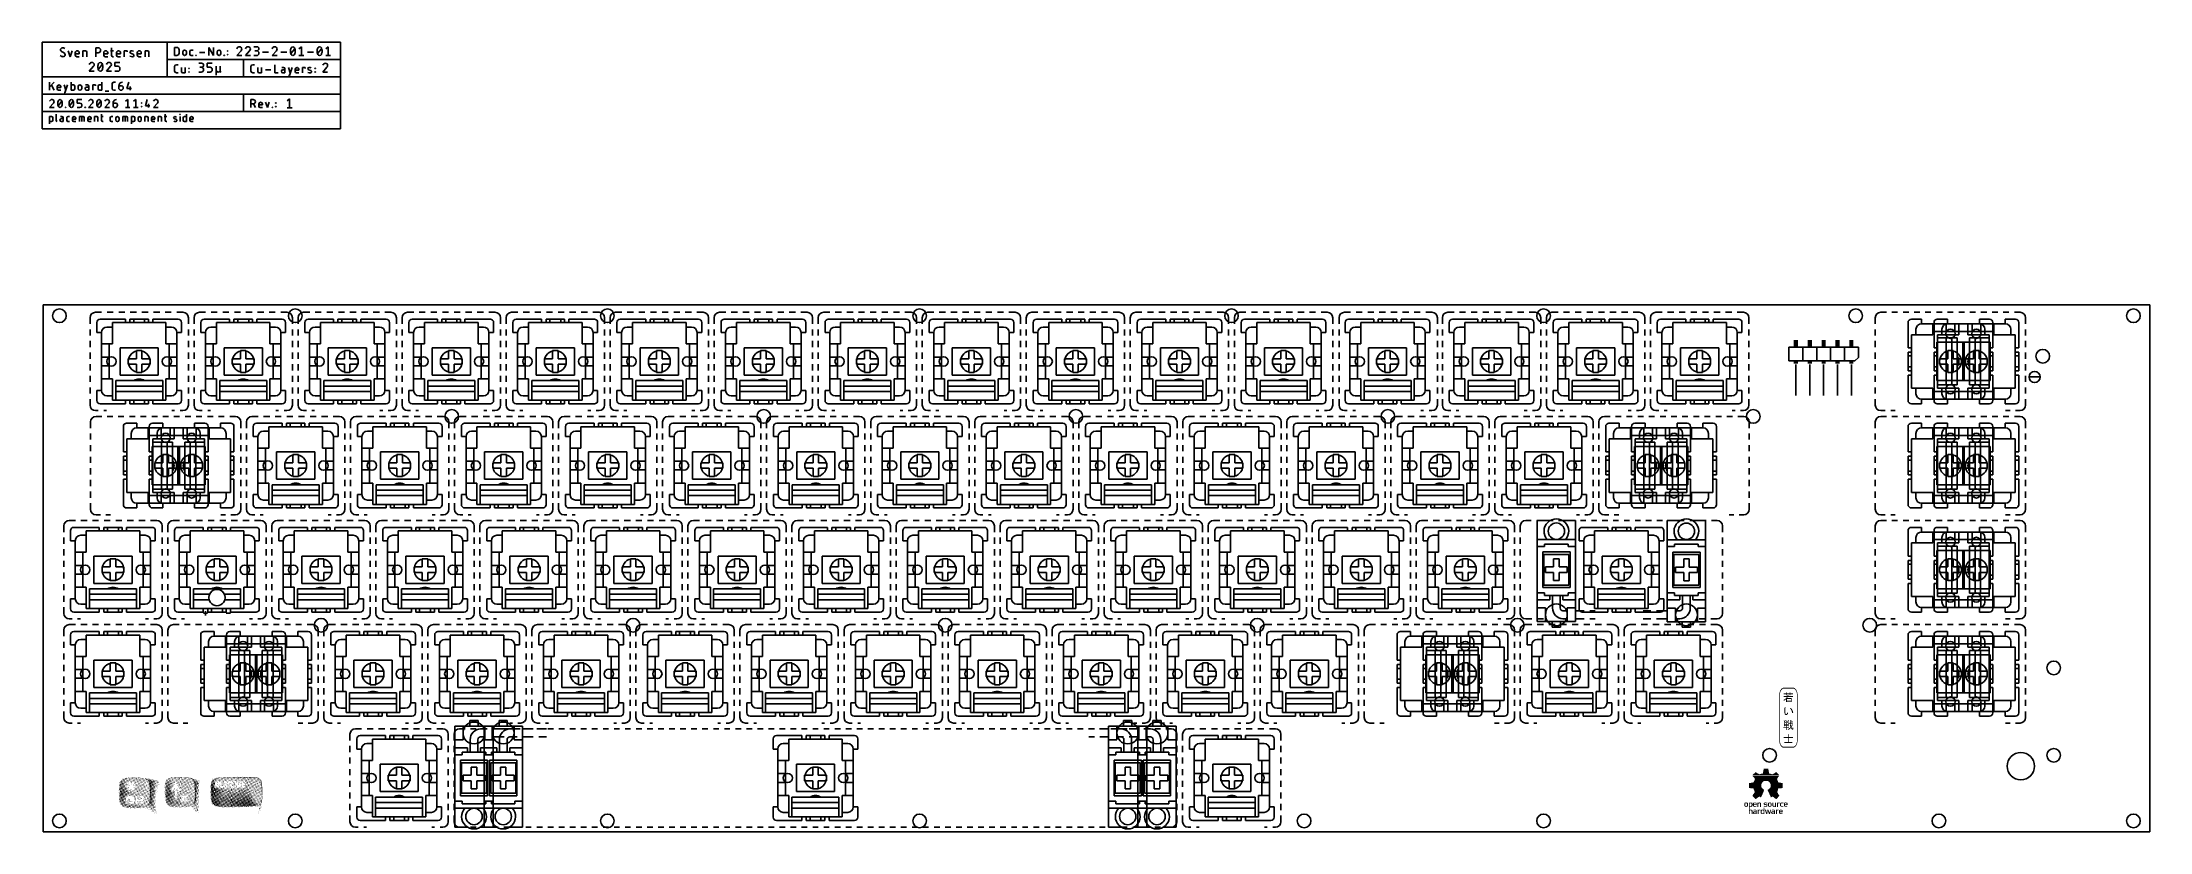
# Model space of a CAD drawing. Extents: x 0 to 386, y 0 to 144.
import ezdxf

# ---------------------------------------------------------------- set-up
doc = ezdxf.new("R2010")
doc.units = 0
for name, color, linetype in [('20', 30, 'CONTINUOUS'), ('21', 253, 'CONTINUOUS'), ('48', 213, 'CONTINUOUS'), ('51', 253, 'CONTINUOUS')]:
    doc.layers.add(name, color=color, linetype=linetype)

# ---------------------------------------------------------------- blocks, each defined once
blk = doc.blocks.new('RECT')
blk.add_solid([(-0.5, -0.5), (0.5, -0.5), (-0.5, 0.5), (0.5, 0.5)])

msp = doc.modelspace()

# ---------------------------------------------------------------- linework, layer by layer
at = {"layer": '20'}
for p, q in [((385.6, 96.4), (0, 96.4)), ((0, 96.4), (0, 0)), ((385.6, 0), (385.6, 96.4)), ((0, 0), (385.6, 0))]:
    msp.add_line(p, q, dxfattribs=at)
for centre, radius in [((3, 94.4), 1.25), ((46.16, 94.4), 1.25), ((103.29, 94.4), 1.25), ((160.44, 94.4), 1.25), ((217.52, 94.4), 1.25), ((274.64, 94.4), 1.25), ((331.76, 94.4), 1.25), ((382.6, 94.4), 1.25), ((349.1, 91.13), 0.85), ((353.85, 91.13), 0.85), ((12.52, 86.05), 0.85), ((17.6, 86.05), 2), ((22.68, 86.05), 0.85), ((31.56, 86.05), 0.85), ((36.64, 86.05), 2), ((41.72, 86.05), 0.85), ((50.6, 86.05), 0.85), ((55.68, 86.05), 2), ((60.76, 86.05), 0.85), ((69.64, 86.05), 0.85), ((74.72, 86.05), 2), ((79.8, 86.05), 0.85), ((88.68, 86.05), 0.85), ((93.76, 86.05), 2), ((98.84, 86.05), 0.85), ((107.72, 86.05), 0.85), ((112.8, 86.05), 2), ((117.88, 86.05), 0.85), ((126.76, 86.05), 0.85), ((131.84, 86.05), 2), ((136.92, 86.05), 0.85), ((145.8, 86.05), 0.85), ((150.88, 86.05), 2), ((155.96, 86.05), 0.85), ((164.84, 86.05), 0.85), ((169.92, 86.05), 2), ((175, 86.05), 0.85), ((183.88, 86.05), 0.85), ((188.96, 86.05), 2), ((194.04, 86.05), 0.85), ((202.92, 86.05), 0.85), ((208, 86.05), 2), ((213.08, 86.05), 0.85), ((221.96, 86.05), 0.85), ((227.04, 86.05), 2), ((232.12, 86.05), 0.85), ((241, 86.05), 0.85), ((246.08, 86.05), 2), ((251.16, 86.05), 0.85), ((260.04, 86.05), 0.85), ((265.12, 86.05), 2), ((270.2, 86.05), 0.85), ((279.08, 86.05), 0.85), ((284.16, 86.05), 2), ((289.24, 86.05), 0.85), ((298.12, 86.05), 0.85), ((303.2, 86.05), 2), ((308.28, 86.05), 0.85), ((349.1, 86.05), 2), ((353.85, 86.05), 2), ((366, 87), 1.25), ((349.1, 80.97), 0.85), ((353.85, 80.97), 0.85), ((74.8, 76), 1.25), ((131.92, 76), 1.25), ((189.04, 76), 1.25), ((246.14, 76), 1.25), ((313, 76), 1.25), ((22.45, 72.08), 0.85), ((27.2, 72.08), 0.85), ((293.76, 72.08), 0.85), ((298.51, 72.08), 0.85), ((349.1, 72.08), 0.85), ((353.85, 72.08), 0.85), ((22.45, 67), 2), ((27.2, 67), 2), ((41.16, 67), 0.85), ((46.24, 67), 2), ((51.32, 67), 0.85), ((60.2, 67), 0.85), ((65.28, 67), 2), ((70.36, 67), 0.85), ((79.24, 67), 0.85), ((84.32, 67), 2), ((89.4, 67), 0.85), ((98.28, 67), 0.85), ((103.36, 67), 2), ((108.44, 67), 0.85), ((117.32, 67), 0.85), ((122.4, 67), 2), ((127.48, 67), 0.85), ((136.36, 67), 0.85), ((141.44, 67), 2), ((146.52, 67), 0.85), ((155.4, 67), 0.85), ((160.48, 67), 2), ((165.56, 67), 0.85), ((174.44, 67), 0.85), ((179.52, 67), 2), ((184.6, 67), 0.85), ((193.48, 67), 0.85), ((198.56, 67), 2), ((203.64, 67), 0.85), ((212.52, 67), 0.85), ((217.6, 67), 2), ((222.68, 67), 0.85), ((231.56, 67), 0.85), ((236.64, 67), 2), ((241.72, 67), 0.85), ((250.6, 67), 0.85), ((255.68, 67), 2), ((260.76, 67), 0.85), ((269.64, 67), 0.85), ((274.72, 67), 2), ((279.8, 67), 0.85), ((293.76, 67), 2), ((298.51, 67), 2), ((349.1, 67), 2), ((353.85, 67), 2), ((22.45, 61.92), 0.85), ((27.2, 61.92), 0.85), ((293.76, 61.92), 0.85), ((298.51, 61.92), 0.85), ((349.1, 61.92), 0.85), ((353.85, 61.92), 0.85), ((276.98, 55), 1.5), ((300.78, 54.9925), 1.5), ((349.1, 53.03), 0.85), ((353.85, 53.03), 0.85), ((7.72, 47.95), 0.85), ((12.8, 47.95), 2), ((17.88, 47.95), 0.85), ((26.76, 47.95), 0.85), ((31.84, 47.95), 2), ((36.92, 47.95), 0.85), ((45.8, 47.95), 0.85), ((50.88, 47.95), 2), ((55.96, 47.95), 0.85), ((64.84, 47.95), 0.85), ((69.92, 47.95), 2), ((75, 47.95), 0.85), ((83.88, 47.95), 0.85), ((88.96, 47.95), 2), ((94.04, 47.95), 0.85), ((102.92, 47.95), 0.85), ((108, 47.95), 2), ((113.08, 47.95), 0.85), ((121.96, 47.95), 0.85), ((127.04, 47.95), 2), ((132.12, 47.95), 0.85), ((141, 47.95), 0.85), ((146.08, 47.95), 2), ((151.16, 47.95), 0.85), ((160.04, 47.95), 0.85), ((165.12, 47.95), 2), ((170.2, 47.95), 0.85), ((179.08, 47.95), 0.85), ((184.16, 47.95), 2), ((189.24, 47.95), 0.85), ((198.12, 47.95), 0.85), ((203.2, 47.95), 2), ((208.28, 47.95), 0.85), ((217.16, 47.95), 0.85), ((222.24, 47.95), 2), ((227.32, 47.95), 0.85), ((236.2, 47.95), 0.85), ((241.28, 47.95), 2), ((246.36, 47.95), 0.85), ((255.24, 47.95), 0.85), ((260.32, 47.95), 2), ((265.4, 47.95), 0.85), ((283.8, 47.95), 0.85), ((288.88, 47.95), 2), ((293.96, 47.95), 0.85), ((349.1, 47.95), 2), ((353.85, 47.95), 2), ((349.1, 42.87), 0.85), ((353.85, 42.87), 0.85), ((50.88, 37.8), 1.25), ((108, 37.8), 1.25), ((165.12, 37.8), 1.25), ((222.24, 37.8), 1.25), ((269.84, 37.8), 1.25), ((276.98, 39.71), 2), ((300.78, 39.7025), 2), ((334.34, 37.8), 1.25), ((36.61, 33.98), 0.85), ((41.36, 33.98), 0.85), ((255.57, 33.98), 0.85), ((260.32, 33.98), 0.85), ((349.1, 33.98), 0.85), ((353.85, 33.98), 0.85), ((12.8, 28.9), 2), ((36.61, 28.9), 2), ((41.36, 28.9), 2), ((60.4, 28.9), 2), ((79.44, 28.9), 2), ((98.48, 28.9), 2), ((117.52, 28.9), 2), ((136.56, 28.9), 2), ((155.6, 28.9), 2), ((174.64, 28.9), 2), ((193.68, 28.9), 2), ((212.72, 28.9), 2), ((231.76, 28.9), 2), ((255.57, 28.9), 2), ((260.32, 28.9), 2), ((279.36, 28.9), 2), ((298.4, 28.9), 2), ((349.1, 28.9), 2), ((353.85, 28.9), 2), ((368, 30), 1.25), ((7.72, 28.9), 0.85), ((17.88, 28.9), 0.85), ((55.32, 28.9), 0.85), ((65.48, 28.9), 0.85), ((74.36, 28.9), 0.85), ((84.52, 28.9), 0.85), ((93.4, 28.9), 0.85), ((103.56, 28.9), 0.85), ((112.44, 28.9), 0.85), ((122.6, 28.9), 0.85), ((131.48, 28.9), 0.85), ((141.64, 28.9), 0.85), ((150.52, 28.9), 0.85), ((160.68, 28.9), 0.85), ((169.56, 28.9), 0.85), ((179.72, 28.9), 0.85), ((188.6, 28.9), 0.85), ((198.76, 28.9), 0.85), ((207.64, 28.9), 0.85), ((217.8, 28.9), 0.85), ((226.68, 28.9), 0.85), ((236.84, 28.9), 0.85), ((274.28, 28.9), 0.85), ((284.44, 28.9), 0.85), ((293.32, 28.9), 0.85), ((303.48, 28.9), 0.85), ((36.61, 23.82), 0.85), ((41.36, 23.82), 0.85), ((255.57, 23.82), 0.85), ((260.32, 23.82), 0.85), ((349.1, 23.82), 0.85), ((353.85, 23.82), 0.85), ((78.88, 18.09), 2), ((84.23, 18.09), 2), ((198.53, 18.09), 2), ((203.88, 18.09), 2), ((65.18, 9.85), 2), ((141.38, 9.85), 2), ((217.58, 9.85), 2), ((316, 14), 1.25), ((362, 12), 2.5), ((368, 14), 1.25), ((60.1, 9.85), 0.85), ((70.26, 9.85), 0.85), ((136.3, 9.85), 0.85), ((146.46, 9.85), 0.85), ((212.5, 9.85), 0.85), ((222.66, 9.85), 0.85), ((78.88, 2.8), 1.5), ((84.23, 2.8), 1.5), ((198.53, 2.8), 1.5), ((203.88, 2.8), 1.5), ((3, 2), 1.25), ((46.16, 2), 1.25), ((103.29, 2), 1.25), ((160.44, 2), 1.25), ((230.8, 2), 1.25), ((274.64, 2), 1.25), ((347, 2), 1.25), ((382.6, 2), 1.25)]:
    msp.add_circle(centre, radius, dxfattribs=at)
at = {"layer": '21'}
for p, q in [((2.3898, 131.2926), (2.3898, 130.1708)), ((10.7106, 131.2926), (10.7106, 130.1708)), ((22.3459, 131.2926), (22.3459, 130.1708)), ((25.0432, 131.2178), (25.0432, 131.2926)), ((25.0432, 131.2926), (25.118, 131.2926)), ((25.118, 131.2178), (25.0432, 131.2178)), ((25.118, 131.2926), (25.118, 131.2178)), ((26.2381, 131.2926), (26.2381, 129.9464)), ((1.2002, 129.4977), (1.2002, 130.8439)), ((1.2002, 130.8439), (1.5741, 130.8439)), ((1.5741, 129.9464), (1.2002, 129.9464)), ((1.7985, 130.6195), (1.7985, 130.1708)), ((3.4733, 130.8439), (3.1741, 130.8439)), ((3.6977, 130.4699), (3.3611, 130.4699)), ((3.3611, 129.9464), (3.6977, 129.9464)), ((3.6977, 129.9464), (3.6977, 130.6195)), ((4.3419, 130.1708), (4.3419, 130.6195)), ((4.5662, 130.8439), (4.8654, 130.8439)), ((4.8654, 129.9464), (4.5662, 129.9464)), ((5.3894, 130.1708), (5.3894, 130.5447)), ((5.9877, 130.3951), (5.3894, 130.3951)), ((5.9877, 129.9464), (5.6137, 129.9464)), ((5.9877, 130.5447), (5.9877, 130.3951)), ((6.6543, 129.9464), (6.6543, 130.8439)), ((6.6543, 130.8439), (7.3274, 130.8439)), ((7.103, 129.9464), (7.103, 130.8439)), ((7.5517, 130.6195), (7.5517, 129.9464)), ((8.2183, 130.1708), (8.2183, 130.5447)), ((8.8166, 130.3951), (8.2183, 130.3951)), ((8.8166, 129.9464), (8.4427, 129.9464)), ((8.8166, 130.5447), (8.8166, 130.3951)), ((9.4503, 129.9464), (9.4503, 130.8439)), ((9.4503, 130.8439), (9.8242, 130.8439)), ((10.0486, 130.6195), (10.0486, 129.9464)), ((10.561, 130.8439), (11.0098, 130.8439)), ((10.935, 129.9464), (11.0098, 129.9464)), ((12.2812, 130.1708), (12.2812, 130.6195)), ((12.5056, 130.8439), (12.8047, 130.8439)), ((12.8047, 129.9464), (12.5056, 129.9464)), ((13.3287, 130.2456), (13.3287, 130.5447)), ((13.927, 130.5447), (13.927, 130.2456)), ((14.5936, 129.9464), (14.5936, 130.8439)), ((14.5936, 130.8439), (15.2667, 130.8439)), ((15.0423, 129.9464), (15.0423, 130.8439)), ((15.4911, 130.6195), (15.4911, 129.9464)), ((16.2119, 129.4977), (16.2119, 130.8439)), ((16.2119, 130.8439), (16.5858, 130.8439)), ((16.5858, 129.9464), (16.2119, 129.9464)), ((16.8102, 130.6195), (16.8102, 130.1708)), ((17.3896, 130.2456), (17.3896, 130.5447)), ((17.9879, 130.5447), (17.9879, 130.2456)), ((18.6216, 129.9464), (18.6216, 130.8439)), ((18.6216, 130.8439), (18.9955, 130.8439)), ((19.2199, 130.6195), (19.2199, 129.9464)), ((19.8536, 130.1708), (19.8536, 130.5447)), ((20.4519, 130.3951), (19.8536, 130.3951)), ((20.4519, 129.9464), (20.0779, 129.9464)), ((20.4519, 130.5447), (20.4519, 130.3951)), ((21.0855, 129.9464), (21.0855, 130.8439)), ((21.0855, 130.8439), (21.4595, 130.8439)), ((21.6838, 130.6195), (21.6838, 129.9464)), ((22.1963, 130.8439), (22.645, 130.8439)), ((22.5702, 129.9464), (22.645, 129.9464)), ((24.4006, 130.3203), (24.0267, 130.4699)), ((25.0806, 129.9464), (25.0806, 130.8439)), ((25.6398, 130.1708), (25.6398, 130.6195)), ((25.8641, 130.8439), (26.2381, 130.8439)), ((26.2381, 129.9464), (25.8641, 129.9464)), ((26.8803, 130.1708), (26.8803, 130.5447)), ((27.4787, 130.3951), (26.8803, 130.3951)), ((27.4787, 129.9464), (27.1047, 129.9464)), ((27.4787, 130.5447), (27.4787, 130.3951)), ((8.6, 92.925), (8.6, 94.05)), ((9.6, 95.05), (10.725, 95.05)), ((9.85, 91.35), (9.85, 93.2)), ((10.45, 93.8), (15.1, 93.8)), ((11.725, 95.05), (12.85, 95.05)), ((12.7, 93.15), (15.1, 93.15)), ((12.7, 92.35), (12.7, 93.15)), ((13.85, 95.05), (14.975, 95.05)), ((15.1, 93.8), (15.1, 93.15)), ((15.1, 93.15), (15.9, 93.15)), ((15.9, 93.8), (16.6, 93.8)), ((15.9, 93.8), (15.9, 93.15)), ((15.9, 93.15), (16.6, 93.15)), ((15.975, 95.05), (17.1, 95.05)), ((16.6, 93.8), (18.6, 93.8)), ((16.6, 93.8), (16.6, 93.15)), ((16.6, 93.15), (18.6, 93.15)), ((18.1, 95.05), (19.225, 95.05)), ((18.6, 93.8), (19.3, 93.8)), ((18.6, 93.8), (18.6, 93.15)), ((18.6, 93.15), (19.3, 93.15)), ((19.3, 93.8), (19.3, 93.15)), ((19.3, 93.15), (20.1, 93.15)), ((20.1, 93.8), (24.75, 93.8)), ((20.1, 93.8), (20.1, 93.15)), ((20.1, 93.15), (22.5, 93.15)), ((20.225, 95.05), (21.35, 95.05)), ((22.35, 95.05), (23.475, 95.05)), ((22.5, 93.15), (22.5, 92.35)), ((24.475, 95.05), (25.6, 95.05)), ((25.35, 93.2), (25.35, 91.35)), ((26.6, 94.05), (26.6, 92.925)), ((27.64, 92.925), (27.64, 94.05)), ((28.64, 95.05), (29.765, 95.05)), ((28.89, 91.35), (28.89, 93.2)), ((29.49, 93.8), (34.14, 93.8)), ((30.765, 95.05), (31.89, 95.05)), ((31.74, 93.15), (34.14, 93.15)), ((31.74, 92.35), (31.74, 93.15)), ((32.89, 95.05), (34.015, 95.05)), ((34.14, 93.8), (34.14, 93.15)), ((34.14, 93.15), (34.94, 93.15)), ((34.94, 93.8), (35.64, 93.8)), ((34.94, 93.8), (34.94, 93.15)), ((34.94, 93.15), (35.64, 93.15)), ((35.015, 95.05), (36.14, 95.05)), ((35.64, 93.8), (37.64, 93.8)), ((35.64, 93.8), (35.64, 93.15)), ((35.64, 93.15), (37.64, 93.15)), ((37.14, 95.05), (38.265, 95.05)), ((37.64, 93.8), (38.34, 93.8)), ((37.64, 93.8), (37.64, 93.15)), ((37.64, 93.15), (38.34, 93.15)), ((38.34, 93.8), (38.34, 93.15)), ((38.34, 93.15), (39.14, 93.15)), ((39.14, 93.8), (43.79, 93.8)), ((39.14, 93.8), (39.14, 93.15)), ((39.14, 93.15), (41.54, 93.15)), ((39.265, 95.05), (40.39, 95.05)), ((41.39, 95.05), (42.515, 95.05)), ((41.54, 93.15), (41.54, 92.35)), ((43.515, 95.05), (44.64, 95.05)), ((44.39, 93.2), (44.39, 91.35)), ((45.64, 94.05), (45.64, 92.925)), ((46.68, 92.925), (46.68, 94.05)), ((47.68, 95.05), (48.805, 95.05)), ((47.93, 91.35), (47.93, 93.2)), ((48.53, 93.8), (53.18, 93.8)), ((49.805, 95.05), (50.93, 95.05)), ((50.78, 93.15), (53.18, 93.15)), ((50.78, 92.35), (50.78, 93.15)), ((51.93, 95.05), (53.055, 95.05)), ((53.18, 93.8), (53.18, 93.15)), ((53.18, 93.15), (53.98, 93.15)), ((53.98, 93.8), (54.68, 93.8)), ((53.98, 93.8), (53.98, 93.15)), ((53.98, 93.15), (54.68, 93.15)), ((54.055, 95.05), (55.18, 95.05)), ((54.68, 93.8), (56.68, 93.8)), ((54.68, 93.8), (54.68, 93.15)), ((54.68, 93.15), (56.68, 93.15)), ((56.18, 95.05), (57.305, 95.05)), ((56.68, 93.8), (57.38, 93.8)), ((56.68, 93.8), (56.68, 93.15)), ((56.68, 93.15), (57.38, 93.15)), ((57.38, 93.8), (57.38, 93.15)), ((57.38, 93.15), (58.18, 93.15)), ((58.18, 93.8), (62.83, 93.8)), ((58.18, 93.8), (58.18, 93.15)), ((58.18, 93.15), (60.58, 93.15)), ((58.305, 95.05), (59.43, 95.05)), ((60.43, 95.05), (61.555, 95.05)), ((60.58, 93.15), (60.58, 92.35)), ((62.555, 95.05), (63.68, 95.05)), ((63.43, 93.2), (63.43, 91.35)), ((64.68, 94.05), (64.68, 92.925)), ((65.72, 92.925), (65.72, 94.05)), ((66.72, 95.05), (67.845, 95.05)), ((66.97, 91.35), (66.97, 93.2)), ((67.57, 93.8), (72.22, 93.8)), ((68.845, 95.05), (69.97, 95.05)), ((69.82, 93.15), (72.22, 93.15)), ((69.82, 92.35), (69.82, 93.15)), ((70.97, 95.05), (72.095, 95.05)), ((72.22, 93.8), (72.22, 93.15)), ((72.22, 93.15), (73.02, 93.15)), ((73.02, 93.8), (73.72, 93.8)), ((73.02, 93.8), (73.02, 93.15)), ((73.02, 93.15), (73.72, 93.15)), ((73.095, 95.05), (74.22, 95.05)), ((73.72, 93.8), (75.72, 93.8)), ((73.72, 93.8), (73.72, 93.15)), ((73.72, 93.15), (75.72, 93.15)), ((75.22, 95.05), (76.345, 95.05)), ((75.72, 93.8), (76.42, 93.8)), ((75.72, 93.8), (75.72, 93.15)), ((75.72, 93.15), (76.42, 93.15)), ((76.42, 93.8), (76.42, 93.15)), ((76.42, 93.15), (77.22, 93.15)), ((77.22, 93.8), (81.87, 93.8)), ((77.22, 93.8), (77.22, 93.15)), ((77.22, 93.15), (79.62, 93.15)), ((77.345, 95.05), (78.47, 95.05)), ((79.47, 95.05), (80.595, 95.05)), ((79.62, 93.15), (79.62, 92.35)), ((81.595, 95.05), (82.72, 95.05)), ((82.47, 93.2), (82.47, 91.35)), ((83.72, 94.05), (83.72, 92.925)), ((84.76, 92.925), (84.76, 94.05)), ((85.76, 95.05), (86.885, 95.05)), ((86.01, 91.35), (86.01, 93.2)), ((86.61, 93.8), (91.26, 93.8)), ((87.885, 95.05), (89.01, 95.05)), ((88.86, 93.15), (91.26, 93.15)), ((88.86, 92.35), (88.86, 93.15)), ((90.01, 95.05), (91.135, 95.05)), ((91.26, 93.8), (91.26, 93.15)), ((91.26, 93.15), (92.06, 93.15)), ((92.06, 93.8), (92.76, 93.8)), ((92.06, 93.8), (92.06, 93.15)), ((92.06, 93.15), (92.76, 93.15)), ((92.135, 95.05), (93.26, 95.05)), ((92.76, 93.8), (94.76, 93.8)), ((92.76, 93.8), (92.76, 93.15)), ((92.76, 93.15), (94.76, 93.15)), ((94.26, 95.05), (95.385, 95.05)), ((94.76, 93.8), (95.46, 93.8)), ((94.76, 93.8), (94.76, 93.15)), ((94.76, 93.15), (95.46, 93.15)), ((95.46, 93.8), (95.46, 93.15)), ((95.46, 93.15), (96.26, 93.15)), ((96.26, 93.8), (100.91, 93.8)), ((96.26, 93.8), (96.26, 93.15)), ((96.26, 93.15), (98.66, 93.15)), ((96.385, 95.05), (97.51, 95.05)), ((98.51, 95.05), (99.635, 95.05)), ((98.66, 93.15), (98.66, 92.35)), ((100.635, 95.05), (101.76, 95.05)), ((101.51, 93.2), (101.51, 91.35)), ((102.76, 94.05), (102.76, 92.925)), ((103.8, 92.925), (103.8, 94.05)), ((104.8, 95.05), (105.925, 95.05)), ((105.05, 91.35), (105.05, 93.2)), ((105.65, 93.8), (110.3, 93.8)), ((106.925, 95.05), (108.05, 95.05)), ((107.9, 93.15), (110.3, 93.15)), ((107.9, 92.35), (107.9, 93.15)), ((109.05, 95.05), (110.175, 95.05)), ((110.3, 93.8), (110.3, 93.15)), ((110.3, 93.15), (111.1, 93.15)), ((111.1, 93.8), (111.8, 93.8)), ((111.1, 93.8), (111.1, 93.15)), ((111.1, 93.15), (111.8, 93.15)), ((111.175, 95.05), (112.3, 95.05)), ((111.8, 93.8), (113.8, 93.8)), ((111.8, 93.8), (111.8, 93.15)), ((111.8, 93.15), (113.8, 93.15)), ((113.3, 95.05), (114.425, 95.05)), ((113.8, 93.8), (114.5, 93.8)), ((113.8, 93.8), (113.8, 93.15)), ((113.8, 93.15), (114.5, 93.15)), ((114.5, 93.8), (114.5, 93.15)), ((114.5, 93.15), (115.3, 93.15)), ((115.3, 93.8), (119.95, 93.8)), ((115.3, 93.8), (115.3, 93.15)), ((115.3, 93.15), (117.7, 93.15)), ((115.425, 95.05), (116.55, 95.05)), ((117.55, 95.05), (118.675, 95.05)), ((117.7, 93.15), (117.7, 92.35)), ((119.675, 95.05), (120.8, 95.05)), ((120.55, 93.2), (120.55, 91.35)), ((121.8, 94.05), (121.8, 92.925)), ((122.84, 92.925), (122.84, 94.05)), ((123.84, 95.05), (124.965, 95.05)), ((124.09, 91.35), (124.09, 93.2)), ((124.69, 93.8), (129.34, 93.8)), ((125.965, 95.05), (127.09, 95.05)), ((126.94, 93.15), (129.34, 93.15)), ((126.94, 92.35), (126.94, 93.15)), ((128.09, 95.05), (129.215, 95.05)), ((129.34, 93.8), (129.34, 93.15)), ((129.34, 93.15), (130.14, 93.15)), ((130.14, 93.8), (130.84, 93.8)), ((130.14, 93.8), (130.14, 93.15)), ((130.14, 93.15), (130.84, 93.15)), ((130.215, 95.05), (131.34, 95.05)), ((130.84, 93.8), (132.84, 93.8)), ((130.84, 93.8), (130.84, 93.15)), ((130.84, 93.15), (132.84, 93.15)), ((132.34, 95.05), (133.465, 95.05)), ((132.84, 93.8), (133.54, 93.8)), ((132.84, 93.8), (132.84, 93.15)), ((132.84, 93.15), (133.54, 93.15)), ((133.54, 93.8), (133.54, 93.15)), ((133.54, 93.15), (134.34, 93.15)), ((134.34, 93.8), (138.99, 93.8)), ((134.34, 93.8), (134.34, 93.15)), ((134.34, 93.15), (136.74, 93.15)), ((134.465, 95.05), (135.59, 95.05)), ((136.59, 95.05), (137.715, 95.05)), ((136.74, 93.15), (136.74, 92.35)), ((138.715, 95.05), (139.84, 95.05)), ((139.59, 93.2), (139.59, 91.35)), ((140.84, 94.05), (140.84, 92.925)), ((141.88, 92.925), (141.88, 94.05)), ((142.88, 95.05), (144.005, 95.05)), ((143.13, 91.35), (143.13, 93.2)), ((143.73, 93.8), (148.38, 93.8)), ((145.005, 95.05), (146.13, 95.05)), ((145.98, 93.15), (148.38, 93.15)), ((145.98, 92.35), (145.98, 93.15)), ((147.13, 95.05), (148.255, 95.05)), ((148.38, 93.8), (148.38, 93.15)), ((148.38, 93.15), (149.18, 93.15)), ((149.18, 93.8), (149.88, 93.8)), ((149.18, 93.8), (149.18, 93.15)), ((149.18, 93.15), (149.88, 93.15)), ((149.255, 95.05), (150.38, 95.05)), ((149.88, 93.8), (151.88, 93.8)), ((149.88, 93.8), (149.88, 93.15)), ((149.88, 93.15), (151.88, 93.15)), ((151.38, 95.05), (152.505, 95.05)), ((151.88, 93.8), (152.58, 93.8)), ((151.88, 93.8), (151.88, 93.15)), ((151.88, 93.15), (152.58, 93.15)), ((152.58, 93.8), (152.58, 93.15)), ((152.58, 93.15), (153.38, 93.15)), ((153.38, 93.8), (158.03, 93.8)), ((153.38, 93.8), (153.38, 93.15)), ((153.38, 93.15), (155.78, 93.15)), ((153.505, 95.05), (154.63, 95.05)), ((155.63, 95.05), (156.755, 95.05)), ((155.78, 93.15), (155.78, 92.35)), ((157.755, 95.05), (158.88, 95.05)), ((158.63, 93.2), (158.63, 91.35)), ((159.88, 94.05), (159.88, 92.925)), ((160.92, 92.925), (160.92, 94.05)), ((161.92, 95.05), (163.045, 95.05)), ((162.17, 91.35), (162.17, 93.2)), ((162.77, 93.8), (167.42, 93.8)), ((164.045, 95.05), (165.17, 95.05)), ((165.02, 93.15), (167.42, 93.15)), ((165.02, 92.35), (165.02, 93.15)), ((166.17, 95.05), (167.295, 95.05)), ((167.42, 93.8), (167.42, 93.15)), ((167.42, 93.15), (168.22, 93.15)), ((168.22, 93.8), (168.92, 93.8)), ((168.22, 93.8), (168.22, 93.15)), ((168.22, 93.15), (168.92, 93.15)), ((168.295, 95.05), (169.42, 95.05)), ((168.92, 93.8), (170.92, 93.8)), ((168.92, 93.8), (168.92, 93.15)), ((168.92, 93.15), (170.92, 93.15)), ((170.42, 95.05), (171.545, 95.05)), ((170.92, 93.8), (171.62, 93.8)), ((170.92, 93.8), (170.92, 93.15)), ((170.92, 93.15), (171.62, 93.15)), ((171.62, 93.8), (171.62, 93.15)), ((171.62, 93.15), (172.42, 93.15)), ((172.42, 93.8), (177.07, 93.8)), ((172.42, 93.8), (172.42, 93.15)), ((172.42, 93.15), (174.82, 93.15)), ((172.545, 95.05), (173.67, 95.05)), ((174.67, 95.05), (175.795, 95.05)), ((174.82, 93.15), (174.82, 92.35)), ((176.795, 95.05), (177.92, 95.05)), ((177.67, 93.2), (177.67, 91.35)), ((178.92, 94.05), (178.92, 92.925)), ((179.96, 92.925), (179.96, 94.05)), ((180.96, 95.05), (182.085, 95.05)), ((181.21, 91.35), (181.21, 93.2)), ((181.81, 93.8), (186.46, 93.8)), ((183.085, 95.05), (184.21, 95.05)), ((184.06, 93.15), (186.46, 93.15)), ((184.06, 92.35), (184.06, 93.15)), ((185.21, 95.05), (186.335, 95.05)), ((186.46, 93.8), (186.46, 93.15)), ((186.46, 93.15), (187.26, 93.15)), ((187.26, 93.8), (187.96, 93.8)), ((187.26, 93.8), (187.26, 93.15)), ((187.26, 93.15), (187.96, 93.15)), ((187.335, 95.05), (188.46, 95.05)), ((187.96, 93.8), (189.96, 93.8)), ((187.96, 93.8), (187.96, 93.15)), ((187.96, 93.15), (189.96, 93.15)), ((189.46, 95.05), (190.585, 95.05)), ((189.96, 93.8), (190.66, 93.8)), ((189.96, 93.8), (189.96, 93.15)), ((189.96, 93.15), (190.66, 93.15)), ((190.66, 93.8), (190.66, 93.15)), ((190.66, 93.15), (191.46, 93.15)), ((191.46, 93.8), (196.11, 93.8)), ((191.46, 93.8), (191.46, 93.15)), ((191.46, 93.15), (193.86, 93.15)), ((191.585, 95.05), (192.71, 95.05)), ((193.71, 95.05), (194.835, 95.05)), ((193.86, 93.15), (193.86, 92.35)), ((195.835, 95.05), (196.96, 95.05)), ((196.71, 93.2), (196.71, 91.35)), ((197.96, 94.05), (197.96, 92.925)), ((199, 92.925), (199, 94.05)), ((200, 95.05), (201.125, 95.05)), ((200.25, 91.35), (200.25, 93.2)), ((200.85, 93.8), (205.5, 93.8)), ((202.125, 95.05), (203.25, 95.05)), ((203.1, 93.15), (205.5, 93.15)), ((203.1, 92.35), (203.1, 93.15)), ((204.25, 95.05), (205.375, 95.05)), ((205.5, 93.8), (205.5, 93.15)), ((205.5, 93.15), (206.3, 93.15)), ((206.3, 93.8), (207, 93.8)), ((206.3, 93.8), (206.3, 93.15)), ((206.3, 93.15), (207, 93.15)), ((206.375, 95.05), (207.5, 95.05)), ((207, 93.8), (209, 93.8)), ((207, 93.8), (207, 93.15)), ((207, 93.15), (209, 93.15)), ((208.5, 95.05), (209.625, 95.05)), ((209, 93.8), (209.7, 93.8)), ((209, 93.8), (209, 93.15)), ((209, 93.15), (209.7, 93.15)), ((209.7, 93.8), (209.7, 93.15)), ((209.7, 93.15), (210.5, 93.15)), ((210.5, 93.8), (215.15, 93.8)), ((210.5, 93.8), (210.5, 93.15)), ((210.5, 93.15), (212.9, 93.15)), ((210.625, 95.05), (211.75, 95.05)), ((212.75, 95.05), (213.875, 95.05)), ((212.9, 93.15), (212.9, 92.35)), ((214.875, 95.05), (216, 95.05)), ((215.75, 93.2), (215.75, 91.35)), ((217, 94.05), (217, 92.925)), ((218.04, 92.925), (218.04, 94.05)), ((219.04, 95.05), (220.165, 95.05)), ((219.29, 91.35), (219.29, 93.2)), ((219.89, 93.8), (224.54, 93.8)), ((221.165, 95.05), (222.29, 95.05)), ((222.14, 93.15), (224.54, 93.15)), ((222.14, 92.35), (222.14, 93.15)), ((223.29, 95.05), (224.415, 95.05)), ((224.54, 93.8), (224.54, 93.15)), ((224.54, 93.15), (225.34, 93.15)), ((225.34, 93.8), (226.04, 93.8)), ((225.34, 93.8), (225.34, 93.15)), ((225.34, 93.15), (226.04, 93.15)), ((225.415, 95.05), (226.54, 95.05)), ((226.04, 93.8), (228.04, 93.8)), ((226.04, 93.8), (226.04, 93.15)), ((226.04, 93.15), (228.04, 93.15)), ((227.54, 95.05), (228.665, 95.05)), ((228.04, 93.8), (228.74, 93.8)), ((228.04, 93.8), (228.04, 93.15)), ((228.04, 93.15), (228.74, 93.15)), ((228.74, 93.8), (228.74, 93.15)), ((228.74, 93.15), (229.54, 93.15)), ((229.54, 93.8), (234.19, 93.8)), ((229.54, 93.8), (229.54, 93.15)), ((229.54, 93.15), (231.94, 93.15)), ((229.665, 95.05), (230.79, 95.05)), ((231.79, 95.05), (232.915, 95.05)), ((231.94, 93.15), (231.94, 92.35)), ((233.915, 95.05), (235.04, 95.05)), ((234.79, 93.2), (234.79, 91.35)), ((236.04, 94.05), (236.04, 92.925)), ((237.2, 92.925), (237.2, 94.05)), ((238.2, 95.05), (239.325, 95.05)), ((238.33, 91.35), (238.33, 93.2)), ((238.93, 93.8), (243.58, 93.8)), ((240.325, 95.05), (241.45, 95.05)), ((241.18, 93.15), (243.58, 93.15)), ((241.18, 92.35), (241.18, 93.15)), ((242.45, 95.05), (243.575, 95.05)), ((243.58, 93.8), (243.58, 93.15)), ((243.58, 93.15), (244.38, 93.15)), ((244.38, 93.8), (245.08, 93.8)), ((244.38, 93.8), (244.38, 93.15)), ((244.38, 93.15), (245.08, 93.15)), ((244.575, 95.05), (245.7, 95.05)), ((245.08, 93.8), (247.08, 93.8)), ((245.08, 93.8), (245.08, 93.15)), ((245.08, 93.15), (247.08, 93.15)), ((246.7, 95.05), (247.825, 95.05)), ((247.08, 93.8), (247.78, 93.8)), ((247.08, 93.8), (247.08, 93.15)), ((247.08, 93.15), (247.78, 93.15)), ((247.78, 93.8), (247.78, 93.15)), ((247.78, 93.15), (248.58, 93.15)), ((248.58, 93.8), (253.23, 93.8)), ((248.58, 93.8), (248.58, 93.15)), ((248.58, 93.15), (250.98, 93.15)), ((248.825, 95.05), (249.95, 95.05)), ((250.95, 95.05), (252.075, 95.05)), ((250.98, 93.15), (250.98, 92.35)), ((253.075, 95.05), (254.2, 95.05)), ((253.83, 93.2), (253.83, 91.35)), ((255.2, 94.05), (255.2, 92.925)), ((256.12, 92.925), (256.12, 94.05)), ((257.12, 95.05), (258.245, 95.05)), ((257.37, 91.35), (257.37, 93.2)), ((257.97, 93.8), (262.62, 93.8)), ((259.245, 95.05), (260.37, 95.05)), ((260.22, 93.15), (262.62, 93.15)), ((260.22, 92.35), (260.22, 93.15)), ((261.37, 95.05), (262.495, 95.05)), ((262.62, 93.8), (262.62, 93.15)), ((262.62, 93.15), (263.42, 93.15)), ((263.42, 93.8), (264.12, 93.8)), ((263.42, 93.8), (263.42, 93.15)), ((263.42, 93.15), (264.12, 93.15)), ((263.495, 95.05), (264.62, 95.05)), ((264.12, 93.8), (266.12, 93.8)), ((264.12, 93.8), (264.12, 93.15)), ((264.12, 93.15), (266.12, 93.15)), ((265.62, 95.05), (266.745, 95.05)), ((266.12, 93.8), (266.82, 93.8)), ((266.12, 93.8), (266.12, 93.15)), ((266.12, 93.15), (266.82, 93.15)), ((266.82, 93.8), (266.82, 93.15)), ((266.82, 93.15), (267.62, 93.15)), ((267.62, 93.8), (272.27, 93.8)), ((267.62, 93.8), (267.62, 93.15)), ((267.62, 93.15), (270.02, 93.15)), ((267.745, 95.05), (268.87, 95.05)), ((269.87, 95.05), (270.995, 95.05)), ((270.02, 93.15), (270.02, 92.35)), ((271.995, 95.05), (273.12, 95.05)), ((272.87, 93.2), (272.87, 91.35)), ((274.12, 94.05), (274.12, 92.925)), ((275.16, 92.925), (275.16, 94.05)), ((276.16, 95.05), (277.285, 95.05)), ((276.41, 91.35), (276.41, 93.2)), ((277.01, 93.8), (281.66, 93.8)), ((278.285, 95.05), (279.41, 95.05)), ((279.26, 93.15), (281.66, 93.15)), ((279.26, 92.35), (279.26, 93.15)), ((280.41, 95.05), (281.535, 95.05)), ((281.66, 93.8), (281.66, 93.15)), ((281.66, 93.15), (282.46, 93.15)), ((282.46, 93.8), (283.16, 93.8)), ((282.46, 93.8), (282.46, 93.15)), ((282.46, 93.15), (283.16, 93.15)), ((282.535, 95.05), (283.66, 95.05)), ((283.16, 93.8), (285.16, 93.8)), ((283.16, 93.8), (283.16, 93.15)), ((283.16, 93.15), (285.16, 93.15)), ((284.66, 95.05), (285.785, 95.05)), ((285.16, 93.8), (285.86, 93.8)), ((285.16, 93.8), (285.16, 93.15)), ((285.16, 93.15), (285.86, 93.15)), ((285.86, 93.8), (285.86, 93.15)), ((285.86, 93.15), (286.66, 93.15)), ((286.66, 93.8), (291.31, 93.8)), ((286.66, 93.8), (286.66, 93.15)), ((286.66, 93.15), (289.06, 93.15)), ((286.785, 95.05), (287.91, 95.05)), ((288.91, 95.05), (290.035, 95.05)), ((289.06, 93.15), (289.06, 92.35)), ((291.035, 95.05), (292.16, 95.05)), ((291.91, 93.2), (291.91, 91.35)), ((293.16, 94.05), (293.16, 92.925)), ((294.2, 92.925), (294.2, 94.05)), ((295.2, 95.05), (296.325, 95.05)), ((295.45, 91.35), (295.45, 93.2)), ((296.05, 93.8), (300.7, 93.8)), ((297.325, 95.05), (298.45, 95.05)), ((298.3, 93.15), (300.7, 93.15)), ((298.3, 92.35), (298.3, 93.15)), ((299.45, 95.05), (300.575, 95.05)), ((300.7, 93.8), (300.7, 93.15)), ((300.7, 93.15), (301.5, 93.15)), ((301.5, 93.8), (302.2, 93.8)), ((301.5, 93.8), (301.5, 93.15)), ((301.5, 93.15), (302.2, 93.15)), ((301.575, 95.05), (302.7, 95.05)), ((302.2, 93.8), (304.2, 93.8)), ((302.2, 93.8), (302.2, 93.15)), ((302.2, 93.15), (304.2, 93.15)), ((303.7, 95.05), (304.825, 95.05)), ((304.2, 93.8), (304.9, 93.8)), ((304.2, 93.8), (304.2, 93.15)), ((304.2, 93.15), (304.9, 93.15)), ((304.9, 93.8), (304.9, 93.15)), ((304.9, 93.15), (305.7, 93.15)), ((305.7, 93.8), (310.35, 93.8)), ((305.7, 93.8), (305.7, 93.15)), ((305.7, 93.15), (308.1, 93.15)), ((305.825, 95.05), (306.95, 95.05)), ((307.95, 95.05), (309.075, 95.05)), ((308.1, 93.15), (308.1, 92.35)), ((310.075, 95.05), (311.2, 95.05)), ((310.95, 93.2), (310.95, 91.35)), ((312.2, 94.05), (312.2, 92.925)), ((335.35, 92.925), (335.35, 94.05)), ((336.35, 95.05), (337.3885, 95.05)), ((338.3885, 95.05), (339.4269, 95.05)), ((340.4269, 95.05), (341.4654, 95.05)), ((341.35, 88.55), (341.35, 93.2)), ((341.95, 93.8), (343.8, 93.8)), ((342.4654, 95.05), (343.5038, 95.05)), ((343.8, 93.8), (343.8, 92.95)), ((343.8, 92.95), (345.9, 92.95)), ((344.5038, 95.05), (345.5423, 95.05)), ((345.9, 91.55), (345.9, 92.95)), ((345.9, 92.95), (348.3, 92.95)), ((346.1, 88.55), (346.1, 93.2)), ((346.5423, 95.05), (347.5808, 95.05)), ((346.7, 93.8), (348.55, 93.8)), ((348.3, 92.95), (349.9, 92.95)), ((348.3, 92.95), (348.3, 91.75)), ((348.55, 93.8), (348.55, 92.95)), ((348.55, 92.95), (350.6, 92.95)), ((348.5808, 95.05), (349.6192, 95.05)), ((349.9, 92.95), (349.9, 91.75)), ((349.9, 92.95), (352.3, 92.95)), ((350.6, 92.95), (350.65, 92.95)), ((353.05, 92.95), (350.6, 92.95)), ((350.6192, 95.05), (351.6577, 95.05)), ((350.65, 91.55), (350.65, 92.95)), ((352.3, 92.95), (354.4, 92.95)), ((352.3, 91.55), (352.3, 92.95)), ((352.6577, 95.05), (353.6962, 95.05)), ((354.65, 92.95), (353.05, 92.95)), ((353.05, 92.95), (353.05, 91.75)), ((354.4, 93.8), (356.25, 93.8)), ((354.4, 93.8), (354.4, 92.95)), ((354.65, 92.95), (354.65, 91.75)), ((357.05, 92.95), (354.65, 92.95)), ((354.6962, 95.05), (355.7346, 95.05)), ((356.7346, 95.05), (357.7731, 95.05)), ((356.85, 93.2), (356.85, 88.55)), ((357.05, 92.95), (359.15, 92.95)), ((357.05, 91.55), (357.05, 92.95)), ((358.7731, 95.05), (359.8115, 95.05)), ((359.15, 93.8), (361, 93.8)), ((359.15, 93.8), (359.15, 92.95)), ((360.8115, 95.05), (361.85, 95.05)), ((361.6, 93.2), (361.6, 88.55)), ((362.85, 94.05), (362.85, 92.925)), ((8.6, 90.8), (8.6, 91.925)), ((8.6, 88.675), (8.6, 89.8)), ((9.85, 91.35), (10.7, 91.35)), ((10.7, 89.25), (10.7, 91.35)), ((12.1, 89.25), (10.7, 89.25)), ((10.7, 89.25), (10.7, 86.85)), ((11.7, 92.35), (12.7, 92.35)), ((12.1, 89.25), (12.1, 86.95)), ((12.1, 89.25), (12.7, 89.25)), ((12.7, 89.25), (12.7, 92.35)), ((22.5, 92.35), (22.5, 89.25)), ((23.5, 92.35), (22.5, 92.35)), ((23.1, 89.25), (22.5, 89.25)), ((23.1, 89.25), (23.1, 86.95)), ((23.1, 89.25), (24.5, 89.25)), ((24.5, 91.35), (24.5, 89.25)), ((25.35, 91.35), (24.5, 91.35)), ((24.5, 89.25), (24.5, 86.85)), ((26.6, 91.925), (26.6, 90.8)), ((26.6, 89.8), (26.6, 88.675)), ((27.64, 90.8), (27.64, 91.925)), ((27.64, 88.675), (27.64, 89.8)), ((28.89, 91.35), (29.74, 91.35)), ((29.74, 89.25), (29.74, 91.35)), ((31.14, 89.25), (29.74, 89.25)), ((29.74, 89.25), (29.74, 86.85)), ((30.74, 92.35), (31.74, 92.35)), ((31.14, 89.25), (31.14, 86.95)), ((31.14, 89.25), (31.74, 89.25)), ((31.74, 89.25), (31.74, 92.35)), ((41.54, 92.35), (41.54, 89.25)), ((42.54, 92.35), (41.54, 92.35)), ((42.14, 89.25), (41.54, 89.25)), ((42.14, 89.25), (42.14, 86.95)), ((42.14, 89.25), (43.54, 89.25)), ((43.54, 91.35), (43.54, 89.25)), ((44.39, 91.35), (43.54, 91.35)), ((43.54, 89.25), (43.54, 86.85)), ((45.64, 91.925), (45.64, 90.8)), ((45.64, 89.8), (45.64, 88.675)), ((46.68, 90.8), (46.68, 91.925)), ((46.68, 88.675), (46.68, 89.8)), ((47.93, 91.35), (48.78, 91.35)), ((48.78, 89.25), (48.78, 91.35)), ((50.18, 89.25), (48.78, 89.25)), ((48.78, 89.25), (48.78, 86.85)), ((49.78, 92.35), (50.78, 92.35)), ((50.18, 89.25), (50.18, 86.95)), ((50.18, 89.25), (50.78, 89.25)), ((50.78, 89.25), (50.78, 92.35)), ((60.58, 92.35), (60.58, 89.25)), ((61.58, 92.35), (60.58, 92.35)), ((61.18, 89.25), (60.58, 89.25)), ((61.18, 89.25), (61.18, 86.95)), ((61.18, 89.25), (62.58, 89.25)), ((62.58, 91.35), (62.58, 89.25)), ((63.43, 91.35), (62.58, 91.35)), ((62.58, 89.25), (62.58, 86.85)), ((64.68, 91.925), (64.68, 90.8)), ((64.68, 89.8), (64.68, 88.675)), ((65.72, 90.8), (65.72, 91.925)), ((65.72, 88.675), (65.72, 89.8)), ((66.97, 91.35), (67.82, 91.35)), ((67.82, 89.25), (67.82, 91.35)), ((69.22, 89.25), (67.82, 89.25)), ((67.82, 89.25), (67.82, 86.85)), ((68.82, 92.35), (69.82, 92.35)), ((69.22, 89.25), (69.22, 86.95)), ((69.22, 89.25), (69.82, 89.25)), ((69.82, 89.25), (69.82, 92.35)), ((79.62, 92.35), (79.62, 89.25)), ((80.62, 92.35), (79.62, 92.35)), ((80.22, 89.25), (79.62, 89.25)), ((80.22, 89.25), (80.22, 86.95)), ((80.22, 89.25), (81.62, 89.25)), ((81.62, 91.35), (81.62, 89.25)), ((82.47, 91.35), (81.62, 91.35)), ((81.62, 89.25), (81.62, 86.85)), ((83.72, 91.925), (83.72, 90.8)), ((83.72, 89.8), (83.72, 88.675)), ((84.76, 90.8), (84.76, 91.925)), ((84.76, 88.675), (84.76, 89.8)), ((86.01, 91.35), (86.86, 91.35)), ((86.86, 89.25), (86.86, 91.35)), ((88.26, 89.25), (86.86, 89.25)), ((86.86, 89.25), (86.86, 86.85)), ((87.86, 92.35), (88.86, 92.35)), ((88.26, 89.25), (88.26, 86.95)), ((88.26, 89.25), (88.86, 89.25)), ((88.86, 89.25), (88.86, 92.35)), ((98.66, 92.35), (98.66, 89.25)), ((99.66, 92.35), (98.66, 92.35)), ((99.26, 89.25), (98.66, 89.25)), ((99.26, 89.25), (99.26, 86.95)), ((99.26, 89.25), (100.66, 89.25)), ((100.66, 91.35), (100.66, 89.25)), ((101.51, 91.35), (100.66, 91.35)), ((100.66, 89.25), (100.66, 86.85)), ((102.76, 91.925), (102.76, 90.8)), ((102.76, 89.8), (102.76, 88.675)), ((103.8, 90.8), (103.8, 91.925)), ((103.8, 88.675), (103.8, 89.8)), ((105.05, 91.35), (105.9, 91.35)), ((105.9, 89.25), (105.9, 91.35)), ((107.3, 89.25), (105.9, 89.25)), ((105.9, 89.25), (105.9, 86.85)), ((106.9, 92.35), (107.9, 92.35)), ((107.3, 89.25), (107.3, 86.95)), ((107.3, 89.25), (107.9, 89.25)), ((107.9, 89.25), (107.9, 92.35)), ((117.7, 92.35), (117.7, 89.25)), ((118.7, 92.35), (117.7, 92.35)), ((118.3, 89.25), (117.7, 89.25)), ((118.3, 89.25), (118.3, 86.95)), ((118.3, 89.25), (119.7, 89.25)), ((119.7, 91.35), (119.7, 89.25)), ((120.55, 91.35), (119.7, 91.35)), ((119.7, 89.25), (119.7, 86.85)), ((121.8, 91.925), (121.8, 90.8)), ((121.8, 89.8), (121.8, 88.675)), ((122.84, 90.8), (122.84, 91.925)), ((122.84, 88.675), (122.84, 89.8)), ((124.09, 91.35), (124.94, 91.35)), ((124.94, 89.25), (124.94, 91.35)), ((126.34, 89.25), (124.94, 89.25)), ((124.94, 89.25), (124.94, 86.85)), ((125.94, 92.35), (126.94, 92.35)), ((126.34, 89.25), (126.34, 86.95)), ((126.34, 89.25), (126.94, 89.25)), ((126.94, 89.25), (126.94, 92.35)), ((136.74, 92.35), (136.74, 89.25)), ((137.74, 92.35), (136.74, 92.35)), ((137.34, 89.25), (136.74, 89.25)), ((137.34, 89.25), (137.34, 86.95)), ((137.34, 89.25), (138.74, 89.25)), ((138.74, 91.35), (138.74, 89.25)), ((139.59, 91.35), (138.74, 91.35)), ((138.74, 89.25), (138.74, 86.85)), ((140.84, 91.925), (140.84, 90.8)), ((140.84, 89.8), (140.84, 88.675)), ((141.88, 90.8), (141.88, 91.925)), ((141.88, 88.675), (141.88, 89.8)), ((143.13, 91.35), (143.98, 91.35)), ((143.98, 89.25), (143.98, 91.35)), ((145.38, 89.25), (143.98, 89.25)), ((143.98, 89.25), (143.98, 86.85)), ((144.98, 92.35), (145.98, 92.35)), ((145.38, 89.25), (145.38, 86.95)), ((145.38, 89.25), (145.98, 89.25)), ((145.98, 89.25), (145.98, 92.35)), ((155.78, 92.35), (155.78, 89.25)), ((156.78, 92.35), (155.78, 92.35)), ((156.38, 89.25), (155.78, 89.25)), ((156.38, 89.25), (156.38, 86.95)), ((156.38, 89.25), (157.78, 89.25)), ((157.78, 91.35), (157.78, 89.25)), ((158.63, 91.35), (157.78, 91.35)), ((157.78, 89.25), (157.78, 86.85)), ((159.88, 91.925), (159.88, 90.8)), ((159.88, 89.8), (159.88, 88.675)), ((160.92, 90.8), (160.92, 91.925)), ((160.92, 88.675), (160.92, 89.8)), ((162.17, 91.35), (163.02, 91.35)), ((163.02, 89.25), (163.02, 91.35)), ((164.42, 89.25), (163.02, 89.25)), ((163.02, 89.25), (163.02, 86.85)), ((164.02, 92.35), (165.02, 92.35)), ((164.42, 89.25), (164.42, 86.95)), ((164.42, 89.25), (165.02, 89.25)), ((165.02, 89.25), (165.02, 92.35)), ((174.82, 92.35), (174.82, 89.25)), ((175.82, 92.35), (174.82, 92.35)), ((175.42, 89.25), (174.82, 89.25)), ((175.42, 89.25), (175.42, 86.95)), ((175.42, 89.25), (176.82, 89.25)), ((176.82, 91.35), (176.82, 89.25)), ((177.67, 91.35), (176.82, 91.35)), ((176.82, 89.25), (176.82, 86.85)), ((178.92, 91.925), (178.92, 90.8)), ((178.92, 89.8), (178.92, 88.675)), ((179.96, 90.8), (179.96, 91.925)), ((179.96, 88.675), (179.96, 89.8)), ((181.21, 91.35), (182.06, 91.35)), ((182.06, 89.25), (182.06, 91.35)), ((183.46, 89.25), (182.06, 89.25)), ((182.06, 89.25), (182.06, 86.85)), ((183.06, 92.35), (184.06, 92.35)), ((183.46, 89.25), (183.46, 86.95)), ((183.46, 89.25), (184.06, 89.25)), ((184.06, 89.25), (184.06, 92.35)), ((193.86, 92.35), (193.86, 89.25)), ((194.86, 92.35), (193.86, 92.35)), ((194.46, 89.25), (193.86, 89.25)), ((194.46, 89.25), (194.46, 86.95)), ((194.46, 89.25), (195.86, 89.25)), ((195.86, 91.35), (195.86, 89.25)), ((196.71, 91.35), (195.86, 91.35)), ((195.86, 89.25), (195.86, 86.85)), ((197.96, 91.925), (197.96, 90.8)), ((197.96, 89.8), (197.96, 88.675)), ((199, 90.8), (199, 91.925)), ((199, 88.675), (199, 89.8)), ((200.25, 91.35), (201.1, 91.35)), ((201.1, 89.25), (201.1, 91.35)), ((202.5, 89.25), (201.1, 89.25)), ((201.1, 89.25), (201.1, 86.85)), ((202.1, 92.35), (203.1, 92.35)), ((202.5, 89.25), (202.5, 86.95)), ((202.5, 89.25), (203.1, 89.25)), ((203.1, 89.25), (203.1, 92.35)), ((212.9, 92.35), (212.9, 89.25)), ((213.9, 92.35), (212.9, 92.35)), ((213.5, 89.25), (212.9, 89.25)), ((213.5, 89.25), (213.5, 86.95)), ((213.5, 89.25), (214.9, 89.25)), ((214.9, 91.35), (214.9, 89.25)), ((215.75, 91.35), (214.9, 91.35)), ((214.9, 89.25), (214.9, 86.85)), ((217, 91.925), (217, 90.8)), ((217, 89.8), (217, 88.675)), ((218.04, 90.8), (218.04, 91.925)), ((218.04, 88.675), (218.04, 89.8)), ((219.29, 91.35), (220.14, 91.35)), ((220.14, 89.25), (220.14, 91.35)), ((221.54, 89.25), (220.14, 89.25)), ((220.14, 89.25), (220.14, 86.85)), ((221.14, 92.35), (222.14, 92.35)), ((221.54, 89.25), (221.54, 86.95)), ((221.54, 89.25), (222.14, 89.25)), ((222.14, 89.25), (222.14, 92.35)), ((231.94, 92.35), (231.94, 89.25)), ((232.94, 92.35), (231.94, 92.35)), ((232.54, 89.25), (231.94, 89.25)), ((232.54, 89.25), (232.54, 86.95)), ((232.54, 89.25), (233.94, 89.25)), ((233.94, 91.35), (233.94, 89.25)), ((234.79, 91.35), (233.94, 91.35)), ((233.94, 89.25), (233.94, 86.85)), ((236.04, 91.925), (236.04, 90.8)), ((236.04, 89.8), (236.04, 88.675)), ((237.2, 90.8), (237.2, 91.925)), ((237.2, 88.675), (237.2, 89.8)), ((238.33, 91.35), (239.18, 91.35)), ((239.18, 89.25), (239.18, 91.35)), ((240.58, 89.25), (239.18, 89.25)), ((239.18, 89.25), (239.18, 86.85)), ((240.18, 92.35), (241.18, 92.35)), ((240.58, 89.25), (240.58, 86.95)), ((240.58, 89.25), (241.18, 89.25)), ((241.18, 89.25), (241.18, 92.35)), ((250.98, 92.35), (250.98, 89.25)), ((251.98, 92.35), (250.98, 92.35)), ((251.58, 89.25), (250.98, 89.25)), ((251.58, 89.25), (251.58, 86.95)), ((251.58, 89.25), (252.98, 89.25)), ((252.98, 91.35), (252.98, 89.25)), ((253.83, 91.35), (252.98, 91.35)), ((252.98, 89.25), (252.98, 86.85)), ((255.2, 91.925), (255.2, 90.8)), ((255.2, 89.8), (255.2, 88.675)), ((256.12, 90.8), (256.12, 91.925)), ((256.12, 88.675), (256.12, 89.8)), ((257.37, 91.35), (258.22, 91.35)), ((258.22, 89.25), (258.22, 91.35)), ((259.62, 89.25), (258.22, 89.25)), ((258.22, 89.25), (258.22, 86.85)), ((259.22, 92.35), (260.22, 92.35)), ((259.62, 89.25), (259.62, 86.95)), ((259.62, 89.25), (260.22, 89.25)), ((260.22, 89.25), (260.22, 92.35)), ((270.02, 92.35), (270.02, 89.25)), ((271.02, 92.35), (270.02, 92.35)), ((270.62, 89.25), (270.02, 89.25)), ((270.62, 89.25), (270.62, 86.95)), ((270.62, 89.25), (272.02, 89.25)), ((272.02, 91.35), (272.02, 89.25)), ((272.87, 91.35), (272.02, 91.35)), ((272.02, 89.25), (272.02, 86.85)), ((274.12, 91.925), (274.12, 90.8)), ((274.12, 89.8), (274.12, 88.675)), ((275.16, 90.8), (275.16, 91.925)), ((275.16, 88.675), (275.16, 89.8)), ((276.41, 91.35), (277.26, 91.35)), ((277.26, 89.25), (277.26, 91.35)), ((278.66, 89.25), (277.26, 89.25)), ((277.26, 89.25), (277.26, 86.85)), ((278.26, 92.35), (279.26, 92.35)), ((278.66, 89.25), (278.66, 86.95)), ((278.66, 89.25), (279.26, 89.25)), ((279.26, 89.25), (279.26, 92.35)), ((289.06, 92.35), (289.06, 89.25)), ((290.06, 92.35), (289.06, 92.35)), ((289.66, 89.25), (289.06, 89.25)), ((289.66, 89.25), (289.66, 86.95)), ((289.66, 89.25), (291.06, 89.25)), ((291.06, 91.35), (291.06, 89.25)), ((291.91, 91.35), (291.06, 91.35)), ((291.06, 89.25), (291.06, 86.85)), ((293.16, 91.925), (293.16, 90.8)), ((293.16, 89.8), (293.16, 88.675)), ((294.2, 90.8), (294.2, 91.925)), ((294.2, 88.675), (294.2, 89.8)), ((295.45, 91.35), (296.3, 91.35)), ((296.3, 89.25), (296.3, 91.35)), ((297.7, 89.25), (296.3, 89.25)), ((296.3, 89.25), (296.3, 86.85)), ((297.3, 92.35), (298.3, 92.35)), ((297.7, 89.25), (297.7, 86.95)), ((297.7, 89.25), (298.3, 89.25)), ((298.3, 89.25), (298.3, 92.35)), ((308.1, 92.35), (308.1, 89.25)), ((309.1, 92.35), (308.1, 92.35)), ((308.7, 89.25), (308.1, 89.25)), ((308.7, 89.25), (308.7, 86.95)), ((308.7, 89.25), (310.1, 89.25)), ((310.1, 91.35), (310.1, 89.25)), ((310.95, 91.35), (310.1, 91.35)), ((310.1, 89.25), (310.1, 86.85)), ((312.2, 91.925), (312.2, 90.8)), ((312.2, 89.8), (312.2, 88.675)), ((335.35, 90.8), (335.35, 91.925)), ((335.35, 88.675), (335.35, 89.8)), ((342, 88.55), (342, 90.95)), ((342, 90.95), (342.8, 90.95)), ((342.8, 91.95), (342.8, 90.95)), ((342.8, 90.95), (345.9, 90.95)), ((345.9, 91.55), (348.2, 91.55)), ((345.9, 91.55), (345.9, 90.95)), ((346.6, 83.35), (346.6, 89.55)), ((346.6, 89.55), (351.6, 89.55)), ((346.75, 90.35), (346.75, 90.95)), ((346.75, 90.95), (347.55, 90.95)), ((346.75, 88.55), (346.75, 90.35)), ((348.35, 90.35), (346.75, 90.35)), ((347.55, 91.95), (347.55, 90.95)), ((347.55, 90.95), (350.65, 90.95)), ((349.35, 90.35), (348.35, 90.35)), ((348.35, 90.35), (348.35, 81.75)), ((350.35, 90.35), (349.35, 90.35)), ((349.35, 90.35), (349.35, 81.75)), ((350, 91.55), (352.3, 91.55)), ((350.35, 90.35), (350.35, 87.05)), ((352.95, 91.55), (350.65, 91.55)), ((350.65, 91.55), (350.65, 90.95)), ((351.35, 82.55), (351.35, 89.55)), ((351.35, 89.55), (355.35, 89.55)), ((351.6, 89.55), (351.6, 82.55)), ((352.3, 91.55), (352.3, 90.95)), ((352.3, 90.95), (355.4, 90.95)), ((352.6, 87.05), (352.6, 90.35)), ((352.6, 90.35), (353.6, 90.35)), ((353.6, 90.35), (354.6, 90.35)), ((353.6, 81.75), (353.6, 90.35)), ((354.6, 90.35), (356.2, 90.35)), ((354.6, 81.75), (354.6, 90.35)), ((357.05, 91.55), (354.75, 91.55)), ((355.4, 91.95), (355.4, 90.95)), ((355.4, 90.95), (356.2, 90.95)), ((356.2, 90.95), (356.2, 90.35)), ((356.2, 90.35), (356.2, 88.55)), ((356.35, 88.75), (356.35, 82.55)), ((357.05, 91.55), (357.05, 90.95)), ((357.05, 90.95), (360.15, 90.95)), ((360.15, 91.95), (360.15, 90.95)), ((360.15, 90.95), (360.95, 90.95)), ((360.95, 90.95), (360.95, 88.55)), ((362.85, 91.925), (362.85, 90.8)), ((362.85, 89.8), (362.85, 88.675)), ((8.6, 86.55), (8.6, 87.675)), ((8.6, 84.425), (8.6, 85.55)), ((10.7, 86.85), (10.7, 85.25)), ((10.7, 86.85), (11.9, 86.85)), ((10.7, 85.25), (11.9, 85.25)), ((10.7, 85.25), (10.7, 82.8)), ((12.1, 85.15), (12.1, 82.85)), ((14.1, 83.55), (14.1, 87.55)), ((14.9, 88.55), (21.1, 88.55)), ((21.1, 88.55), (21.1, 83.55)), ((23.1, 85.15), (23.1, 82.85)), ((24.5, 86.85), (23.3, 86.85)), ((24.5, 85.25), (23.3, 85.25)), ((24.5, 86.85), (24.5, 85.25)), ((24.5, 85.25), (24.5, 82.85)), ((26.6, 87.675), (26.6, 86.55)), ((26.6, 85.55), (26.6, 84.425)), ((27.64, 86.55), (27.64, 87.675)), ((27.64, 84.425), (27.64, 85.55)), ((29.74, 86.85), (29.74, 85.25)), ((29.74, 86.85), (30.94, 86.85)), ((29.74, 85.25), (30.94, 85.25)), ((29.74, 85.25), (29.74, 82.8)), ((31.14, 85.15), (31.14, 82.85)), ((33.14, 83.55), (33.14, 87.55)), ((33.94, 88.55), (40.14, 88.55)), ((40.14, 88.55), (40.14, 83.55)), ((42.14, 85.15), (42.14, 82.85)), ((43.54, 86.85), (42.34, 86.85)), ((43.54, 85.25), (42.34, 85.25)), ((43.54, 86.85), (43.54, 85.25)), ((43.54, 85.25), (43.54, 82.85)), ((45.64, 87.675), (45.64, 86.55)), ((45.64, 85.55), (45.64, 84.425)), ((46.68, 86.55), (46.68, 87.675)), ((46.68, 84.425), (46.68, 85.55)), ((48.78, 86.85), (48.78, 85.25)), ((48.78, 86.85), (49.98, 86.85)), ((48.78, 85.25), (49.98, 85.25)), ((48.78, 85.25), (48.78, 82.8)), ((50.18, 85.15), (50.18, 82.85)), ((52.18, 83.55), (52.18, 87.55)), ((52.98, 88.55), (59.18, 88.55)), ((59.18, 88.55), (59.18, 83.55)), ((61.18, 85.15), (61.18, 82.85)), ((62.58, 86.85), (61.38, 86.85)), ((62.58, 85.25), (61.38, 85.25)), ((62.58, 86.85), (62.58, 85.25)), ((62.58, 85.25), (62.58, 82.85)), ((64.68, 87.675), (64.68, 86.55)), ((64.68, 85.55), (64.68, 84.425)), ((65.72, 86.55), (65.72, 87.675)), ((65.72, 84.425), (65.72, 85.55)), ((67.82, 86.85), (67.82, 85.25)), ((67.82, 86.85), (69.02, 86.85)), ((67.82, 85.25), (69.02, 85.25)), ((67.82, 85.25), (67.82, 82.8)), ((69.22, 85.15), (69.22, 82.85)), ((71.22, 83.55), (71.22, 87.55)), ((72.02, 88.55), (78.22, 88.55)), ((78.22, 88.55), (78.22, 83.55)), ((80.22, 85.15), (80.22, 82.85)), ((81.62, 86.85), (80.42, 86.85)), ((81.62, 85.25), (80.42, 85.25)), ((81.62, 86.85), (81.62, 85.25)), ((81.62, 85.25), (81.62, 82.85)), ((83.72, 87.675), (83.72, 86.55)), ((83.72, 85.55), (83.72, 84.425)), ((84.76, 86.55), (84.76, 87.675)), ((84.76, 84.425), (84.76, 85.55)), ((86.86, 86.85), (86.86, 85.25)), ((86.86, 86.85), (88.06, 86.85)), ((86.86, 85.25), (88.06, 85.25)), ((86.86, 85.25), (86.86, 82.8)), ((88.26, 85.15), (88.26, 82.85)), ((90.26, 83.55), (90.26, 87.55)), ((91.06, 88.55), (97.26, 88.55)), ((97.26, 88.55), (97.26, 83.55)), ((99.26, 85.15), (99.26, 82.85)), ((100.66, 86.85), (99.46, 86.85)), ((100.66, 85.25), (99.46, 85.25)), ((100.66, 86.85), (100.66, 85.25)), ((100.66, 85.25), (100.66, 82.85)), ((102.76, 87.675), (102.76, 86.55)), ((102.76, 85.55), (102.76, 84.425)), ((103.8, 86.55), (103.8, 87.675)), ((103.8, 84.425), (103.8, 85.55)), ((105.9, 86.85), (105.9, 85.25)), ((105.9, 86.85), (107.1, 86.85)), ((105.9, 85.25), (107.1, 85.25)), ((105.9, 85.25), (105.9, 82.8)), ((107.3, 85.15), (107.3, 82.85)), ((109.3, 83.55), (109.3, 87.55)), ((110.1, 88.55), (116.3, 88.55)), ((116.3, 88.55), (116.3, 83.55)), ((118.3, 85.15), (118.3, 82.85)), ((119.7, 86.85), (118.5, 86.85)), ((119.7, 85.25), (118.5, 85.25)), ((119.7, 86.85), (119.7, 85.25)), ((119.7, 85.25), (119.7, 82.85)), ((121.8, 87.675), (121.8, 86.55)), ((121.8, 85.55), (121.8, 84.425)), ((122.84, 86.55), (122.84, 87.675)), ((122.84, 84.425), (122.84, 85.55)), ((124.94, 86.85), (124.94, 85.25)), ((124.94, 86.85), (126.14, 86.85)), ((124.94, 85.25), (126.14, 85.25)), ((124.94, 85.25), (124.94, 82.8)), ((126.34, 85.15), (126.34, 82.85)), ((128.34, 83.55), (128.34, 87.55)), ((129.14, 88.55), (135.34, 88.55)), ((135.34, 88.55), (135.34, 83.55)), ((137.34, 85.15), (137.34, 82.85)), ((138.74, 86.85), (137.54, 86.85)), ((138.74, 85.25), (137.54, 85.25)), ((138.74, 86.85), (138.74, 85.25)), ((138.74, 85.25), (138.74, 82.85)), ((140.84, 87.675), (140.84, 86.55)), ((140.84, 85.55), (140.84, 84.425)), ((141.88, 86.55), (141.88, 87.675)), ((141.88, 84.425), (141.88, 85.55)), ((143.98, 86.85), (143.98, 85.25)), ((143.98, 86.85), (145.18, 86.85)), ((143.98, 85.25), (145.18, 85.25)), ((143.98, 85.25), (143.98, 82.8)), ((145.38, 85.15), (145.38, 82.85)), ((147.38, 83.55), (147.38, 87.55)), ((148.18, 88.55), (154.38, 88.55)), ((154.38, 88.55), (154.38, 83.55)), ((156.38, 85.15), (156.38, 82.85)), ((157.78, 86.85), (156.58, 86.85)), ((157.78, 85.25), (156.58, 85.25)), ((157.78, 86.85), (157.78, 85.25)), ((157.78, 85.25), (157.78, 82.85)), ((159.88, 87.675), (159.88, 86.55)), ((159.88, 85.55), (159.88, 84.425)), ((160.92, 86.55), (160.92, 87.675)), ((160.92, 84.425), (160.92, 85.55)), ((163.02, 86.85), (163.02, 85.25)), ((163.02, 86.85), (164.22, 86.85)), ((163.02, 85.25), (164.22, 85.25)), ((163.02, 85.25), (163.02, 82.8)), ((164.42, 85.15), (164.42, 82.85)), ((166.42, 83.55), (166.42, 87.55)), ((167.22, 88.55), (173.42, 88.55)), ((173.42, 88.55), (173.42, 83.55)), ((175.42, 85.15), (175.42, 82.85)), ((176.82, 86.85), (175.62, 86.85)), ((176.82, 85.25), (175.62, 85.25)), ((176.82, 86.85), (176.82, 85.25)), ((176.82, 85.25), (176.82, 82.85)), ((178.92, 87.675), (178.92, 86.55)), ((178.92, 85.55), (178.92, 84.425)), ((179.96, 86.55), (179.96, 87.675)), ((179.96, 84.425), (179.96, 85.55)), ((182.06, 86.85), (182.06, 85.25)), ((182.06, 86.85), (183.26, 86.85)), ((182.06, 85.25), (183.26, 85.25)), ((182.06, 85.25), (182.06, 82.8)), ((183.46, 85.15), (183.46, 82.85)), ((185.46, 83.55), (185.46, 87.55)), ((186.26, 88.55), (192.46, 88.55)), ((192.46, 88.55), (192.46, 83.55)), ((194.46, 85.15), (194.46, 82.85)), ((195.86, 86.85), (194.66, 86.85)), ((195.86, 85.25), (194.66, 85.25)), ((195.86, 86.85), (195.86, 85.25)), ((195.86, 85.25), (195.86, 82.85)), ((197.96, 87.675), (197.96, 86.55)), ((197.96, 85.55), (197.96, 84.425)), ((199, 86.55), (199, 87.675)), ((199, 84.425), (199, 85.55)), ((201.1, 86.85), (201.1, 85.25)), ((201.1, 86.85), (202.3, 86.85)), ((201.1, 85.25), (202.3, 85.25)), ((201.1, 85.25), (201.1, 82.8)), ((202.5, 85.15), (202.5, 82.85)), ((204.5, 83.55), (204.5, 87.55)), ((205.3, 88.55), (211.5, 88.55)), ((211.5, 88.55), (211.5, 83.55)), ((213.5, 85.15), (213.5, 82.85)), ((214.9, 86.85), (213.7, 86.85)), ((214.9, 85.25), (213.7, 85.25)), ((214.9, 86.85), (214.9, 85.25)), ((214.9, 85.25), (214.9, 82.85)), ((217, 87.675), (217, 86.55)), ((217, 85.55), (217, 84.425)), ((218.04, 86.55), (218.04, 87.675)), ((218.04, 84.425), (218.04, 85.55)), ((220.14, 86.85), (220.14, 85.25)), ((220.14, 86.85), (221.34, 86.85)), ((220.14, 85.25), (221.34, 85.25)), ((220.14, 85.25), (220.14, 82.8)), ((221.54, 85.15), (221.54, 82.85)), ((223.54, 83.55), (223.54, 87.55)), ((224.34, 88.55), (230.54, 88.55)), ((230.54, 88.55), (230.54, 83.55)), ((232.54, 85.15), (232.54, 82.85)), ((233.94, 86.85), (232.74, 86.85)), ((233.94, 85.25), (232.74, 85.25)), ((233.94, 86.85), (233.94, 85.25)), ((233.94, 85.25), (233.94, 82.85)), ((236.04, 87.675), (236.04, 86.55)), ((236.04, 85.55), (236.04, 84.425)), ((237.2, 86.55), (237.2, 87.675)), ((237.2, 84.425), (237.2, 85.55)), ((239.18, 86.85), (239.18, 85.25)), ((239.18, 86.85), (240.38, 86.85)), ((239.18, 85.25), (240.38, 85.25)), ((239.18, 85.25), (239.18, 82.8)), ((240.58, 85.15), (240.58, 82.85)), ((242.58, 83.55), (242.58, 87.55)), ((243.38, 88.55), (249.58, 88.55)), ((249.58, 88.55), (249.58, 83.55)), ((251.58, 85.15), (251.58, 82.85)), ((252.98, 86.85), (251.78, 86.85)), ((252.98, 85.25), (251.78, 85.25)), ((252.98, 86.85), (252.98, 85.25)), ((252.98, 85.25), (252.98, 82.85)), ((255.2, 87.675), (255.2, 86.55)), ((255.2, 85.55), (255.2, 84.425)), ((256.12, 86.55), (256.12, 87.675)), ((256.12, 84.425), (256.12, 85.55)), ((258.22, 86.85), (258.22, 85.25)), ((258.22, 86.85), (259.42, 86.85)), ((258.22, 85.25), (259.42, 85.25)), ((258.22, 85.25), (258.22, 82.8)), ((259.62, 85.15), (259.62, 82.85)), ((261.62, 83.55), (261.62, 87.55)), ((262.42, 88.55), (268.62, 88.55)), ((268.62, 88.55), (268.62, 83.55)), ((270.62, 85.15), (270.62, 82.85)), ((272.02, 86.85), (270.82, 86.85)), ((272.02, 85.25), (270.82, 85.25)), ((272.02, 86.85), (272.02, 85.25)), ((272.02, 85.25), (272.02, 82.85)), ((274.12, 87.675), (274.12, 86.55)), ((274.12, 85.55), (274.12, 84.425)), ((275.16, 86.55), (275.16, 87.675)), ((275.16, 84.425), (275.16, 85.55)), ((277.26, 86.85), (277.26, 85.25)), ((277.26, 86.85), (278.46, 86.85)), ((277.26, 85.25), (278.46, 85.25)), ((277.26, 85.25), (277.26, 82.8)), ((278.66, 85.15), (278.66, 82.85)), ((280.66, 83.55), (280.66, 87.55)), ((281.46, 88.55), (287.66, 88.55)), ((287.66, 88.55), (287.66, 83.55)), ((289.66, 85.15), (289.66, 82.85)), ((291.06, 86.85), (289.86, 86.85)), ((291.06, 85.25), (289.86, 85.25)), ((291.06, 86.85), (291.06, 85.25)), ((291.06, 85.25), (291.06, 82.85)), ((293.16, 87.675), (293.16, 86.55)), ((293.16, 85.55), (293.16, 84.425)), ((294.2, 86.55), (294.2, 87.675)), ((294.2, 84.425), (294.2, 85.55)), ((296.3, 86.85), (296.3, 85.25)), ((296.3, 86.85), (297.5, 86.85)), ((296.3, 85.25), (297.5, 85.25)), ((296.3, 85.25), (296.3, 82.8)), ((297.7, 85.15), (297.7, 82.85)), ((299.7, 83.55), (299.7, 87.55)), ((300.5, 88.55), (306.7, 88.55)), ((306.7, 88.55), (306.7, 83.55)), ((308.7, 85.15), (308.7, 82.85)), ((310.1, 86.85), (308.9, 86.85)), ((310.1, 85.25), (308.9, 85.25)), ((310.1, 86.85), (310.1, 85.25)), ((310.1, 85.25), (310.1, 82.85)), ((312.2, 87.675), (312.2, 86.55)), ((312.2, 85.55), (312.2, 84.425)), ((322.09, 88.695), (319.55, 88.695)), ((319.55, 88.695), (319.55, 86.155)), ((319.55, 86.155), (322.09, 86.155)), ((320.82, 79.805), (320.82, 85.52)), ((324.63, 88.695), (322.09, 88.695)), ((322.09, 88.695), (322.09, 86.155)), ((322.09, 86.155), (324.63, 86.155)), ((323.36, 79.805), (323.36, 85.52)), ((327.17, 88.695), (324.63, 88.695)), ((324.63, 88.695), (324.63, 86.155)), ((324.63, 86.155), (327.17, 86.155)), ((325.9, 79.805), (325.9, 85.52)), ((329.71, 88.695), (327.17, 88.695)), ((327.17, 88.695), (327.17, 86.155)), ((327.17, 86.155), (329.71, 86.155)), ((328.44, 79.805), (328.44, 85.52)), ((332.25, 88.695), (329.71, 88.695)), ((329.71, 88.695), (329.71, 86.155)), ((329.71, 86.155), (331.615, 86.155)), ((330.98, 79.805), (330.98, 85.52)), ((331.615, 86.155), (332.25, 86.79)), ((332.25, 86.79), (332.25, 88.695)), ((335.35, 86.55), (335.35, 87.675)), ((335.35, 84.425), (335.35, 85.55)), ((341.35, 88.55), (342, 88.55)), ((341.35, 87.05), (341.35, 87.75)), ((341.35, 87.75), (342, 87.75)), ((341.35, 85.05), (341.35, 87.05)), ((341.35, 87.05), (342, 87.05)), ((341.35, 84.35), (341.35, 85.05)), ((341.35, 85.05), (342, 85.05)), ((342, 87.75), (342, 88.55)), ((342, 87.05), (342, 87.75)), ((342, 85.05), (342, 87.05)), ((342, 84.35), (342, 85.05)), ((346.75, 88.55), (346.1, 88.55)), ((346.1, 87.05), (346.1, 87.75)), ((346.1, 87.75), (346.75, 87.75)), ((346.1, 85.05), (346.1, 87.05)), ((346.1, 87.05), (346.75, 87.05)), ((346.1, 84.35), (346.1, 85.05)), ((346.75, 85.05), (346.1, 85.05)), ((346.75, 87.75), (346.75, 88.55)), ((346.75, 87.05), (346.75, 87.75)), ((346.75, 85.05), (346.75, 87.05)), ((346.75, 84.35), (346.75, 85.05)), ((350.35, 87.05), (350.35, 85.05)), ((350.35, 85.05), (350.35, 81.75)), ((352.6, 85.05), (352.6, 87.05)), ((352.6, 81.75), (352.6, 85.05)), ((356.2, 88.55), (356.2, 87.75)), ((356.2, 88.55), (356.85, 88.55)), ((356.2, 87.75), (356.2, 87.05)), ((356.85, 87.75), (356.2, 87.75)), ((356.2, 87.05), (356.2, 85.05)), ((356.2, 87.05), (356.85, 87.05)), ((356.2, 85.05), (356.2, 84.35)), ((356.85, 85.05), (356.2, 85.05)), ((356.85, 87.75), (356.85, 87.05)), ((356.85, 87.05), (356.85, 85.05)), ((356.85, 85.05), (356.85, 84.35)), ((360.95, 88.55), (360.95, 87.75)), ((361.6, 88.55), (360.95, 88.55)), ((360.95, 87.75), (360.95, 87.05)), ((361.6, 87.75), (360.95, 87.75)), ((360.95, 87.05), (360.95, 85.05)), ((361.6, 87.05), (360.95, 87.05)), ((360.95, 85.05), (360.95, 84.35)), ((361.6, 85.05), (360.95, 85.05)), ((361.6, 87.75), (361.6, 87.05)), ((361.6, 87.05), (361.6, 85.05)), ((361.6, 85.05), (361.6, 84.35)), ((362.85, 87.675), (362.85, 86.55)), ((362.85, 85.55), (362.85, 84.425)), ((8.6, 82.3), (8.6, 83.425)), ((8.6, 80.175), (8.6, 81.3)), ((10.7, 82.8), (10.7, 82.85)), ((12.1, 82.85), (10.7, 82.85)), ((10.7, 80.75), (10.7, 82.8)), ((12.1, 82.85), (12.7, 82.85)), ((12.7, 79.75), (12.7, 82.85)), ((13.3, 82.55), (16.6, 82.55)), ((13.3, 82.55), (13.3, 81.55)), ((13.3, 81.55), (13.3, 80.55)), ((13.3, 81.55), (21.9, 81.55)), ((21.1, 83.55), (14.1, 83.55)), ((16.6, 82.55), (18.6, 82.55)), ((18.6, 82.55), (21.9, 82.55)), ((21.9, 82.55), (21.9, 81.55)), ((21.9, 81.55), (21.9, 80.55)), ((22.5, 82.85), (22.5, 79.75)), ((23.1, 82.85), (22.5, 82.85)), ((23.1, 82.85), (24.5, 82.85)), ((24.5, 82.85), (24.5, 80.75)), ((26.6, 83.425), (26.6, 82.3)), ((26.6, 81.3), (26.6, 80.175)), ((27.64, 82.3), (27.64, 83.425)), ((27.64, 80.175), (27.64, 81.3)), ((29.74, 82.8), (29.74, 82.85)), ((31.14, 82.85), (29.74, 82.85)), ((29.74, 80.75), (29.74, 82.8)), ((31.14, 82.85), (31.74, 82.85)), ((31.74, 79.75), (31.74, 82.85)), ((32.34, 82.55), (35.64, 82.55)), ((32.34, 82.55), (32.34, 81.55)), ((32.34, 81.55), (32.34, 80.55)), ((32.34, 81.55), (40.94, 81.55)), ((40.14, 83.55), (33.14, 83.55)), ((35.64, 82.55), (37.64, 82.55)), ((37.64, 82.55), (40.94, 82.55)), ((40.94, 82.55), (40.94, 81.55)), ((40.94, 81.55), (40.94, 80.55)), ((41.54, 82.85), (41.54, 79.75)), ((42.14, 82.85), (41.54, 82.85)), ((42.14, 82.85), (43.54, 82.85)), ((43.54, 82.85), (43.54, 80.75)), ((45.64, 83.425), (45.64, 82.3)), ((45.64, 81.3), (45.64, 80.175)), ((46.68, 82.3), (46.68, 83.425)), ((46.68, 80.175), (46.68, 81.3)), ((48.78, 82.8), (48.78, 82.85)), ((50.18, 82.85), (48.78, 82.85)), ((48.78, 80.75), (48.78, 82.8)), ((50.18, 82.85), (50.78, 82.85)), ((50.78, 79.75), (50.78, 82.85)), ((51.38, 82.55), (54.68, 82.55)), ((51.38, 82.55), (51.38, 81.55)), ((51.38, 81.55), (51.38, 80.55)), ((51.38, 81.55), (59.98, 81.55)), ((59.18, 83.55), (52.18, 83.55)), ((54.68, 82.55), (56.68, 82.55)), ((56.68, 82.55), (59.98, 82.55)), ((59.98, 82.55), (59.98, 81.55)), ((59.98, 81.55), (59.98, 80.55)), ((60.58, 82.85), (60.58, 79.75)), ((61.18, 82.85), (60.58, 82.85)), ((61.18, 82.85), (62.58, 82.85)), ((62.58, 82.85), (62.58, 80.75)), ((64.68, 83.425), (64.68, 82.3)), ((64.68, 81.3), (64.68, 80.175)), ((65.72, 82.3), (65.72, 83.425)), ((65.72, 80.175), (65.72, 81.3)), ((67.82, 82.8), (67.82, 82.85)), ((69.22, 82.85), (67.82, 82.85)), ((67.82, 80.75), (67.82, 82.8)), ((69.22, 82.85), (69.82, 82.85)), ((69.82, 79.75), (69.82, 82.85)), ((70.42, 82.55), (73.72, 82.55)), ((70.42, 82.55), (70.42, 81.55)), ((70.42, 81.55), (70.42, 80.55)), ((70.42, 81.55), (79.02, 81.55)), ((78.22, 83.55), (71.22, 83.55)), ((73.72, 82.55), (75.72, 82.55)), ((75.72, 82.55), (79.02, 82.55)), ((79.02, 82.55), (79.02, 81.55)), ((79.02, 81.55), (79.02, 80.55)), ((79.62, 82.85), (79.62, 79.75)), ((80.22, 82.85), (79.62, 82.85)), ((80.22, 82.85), (81.62, 82.85)), ((81.62, 82.85), (81.62, 80.75)), ((83.72, 83.425), (83.72, 82.3)), ((83.72, 81.3), (83.72, 80.175)), ((84.76, 82.3), (84.76, 83.425)), ((84.76, 80.175), (84.76, 81.3)), ((86.86, 82.8), (86.86, 82.85)), ((88.26, 82.85), (86.86, 82.85)), ((86.86, 80.75), (86.86, 82.8)), ((88.26, 82.85), (88.86, 82.85)), ((88.86, 79.75), (88.86, 82.85)), ((89.46, 82.55), (92.76, 82.55)), ((89.46, 82.55), (89.46, 81.55)), ((89.46, 81.55), (89.46, 80.55)), ((89.46, 81.55), (98.06, 81.55)), ((97.26, 83.55), (90.26, 83.55)), ((92.76, 82.55), (94.76, 82.55)), ((94.76, 82.55), (98.06, 82.55)), ((98.06, 82.55), (98.06, 81.55)), ((98.06, 81.55), (98.06, 80.55)), ((98.66, 82.85), (98.66, 79.75)), ((99.26, 82.85), (98.66, 82.85)), ((99.26, 82.85), (100.66, 82.85)), ((100.66, 82.85), (100.66, 80.75)), ((102.76, 83.425), (102.76, 82.3)), ((102.76, 81.3), (102.76, 80.175)), ((103.8, 82.3), (103.8, 83.425)), ((103.8, 80.175), (103.8, 81.3)), ((105.9, 82.8), (105.9, 82.85)), ((107.3, 82.85), (105.9, 82.85)), ((105.9, 80.75), (105.9, 82.8)), ((107.3, 82.85), (107.9, 82.85)), ((107.9, 79.75), (107.9, 82.85)), ((108.5, 82.55), (111.8, 82.55)), ((108.5, 82.55), (108.5, 81.55)), ((108.5, 81.55), (108.5, 80.55)), ((108.5, 81.55), (117.1, 81.55)), ((116.3, 83.55), (109.3, 83.55)), ((111.8, 82.55), (113.8, 82.55)), ((113.8, 82.55), (117.1, 82.55)), ((117.1, 82.55), (117.1, 81.55)), ((117.1, 81.55), (117.1, 80.55)), ((117.7, 82.85), (117.7, 79.75)), ((118.3, 82.85), (117.7, 82.85)), ((118.3, 82.85), (119.7, 82.85)), ((119.7, 82.85), (119.7, 80.75)), ((121.8, 83.425), (121.8, 82.3)), ((121.8, 81.3), (121.8, 80.175)), ((122.84, 82.3), (122.84, 83.425)), ((122.84, 80.175), (122.84, 81.3)), ((124.94, 82.8), (124.94, 82.85)), ((126.34, 82.85), (124.94, 82.85)), ((124.94, 80.75), (124.94, 82.8)), ((126.34, 82.85), (126.94, 82.85)), ((126.94, 79.75), (126.94, 82.85)), ((127.54, 82.55), (130.84, 82.55)), ((127.54, 82.55), (127.54, 81.55)), ((127.54, 81.55), (127.54, 80.55)), ((127.54, 81.55), (136.14, 81.55)), ((135.34, 83.55), (128.34, 83.55)), ((130.84, 82.55), (132.84, 82.55)), ((132.84, 82.55), (136.14, 82.55)), ((136.14, 82.55), (136.14, 81.55)), ((136.14, 81.55), (136.14, 80.55)), ((136.74, 82.85), (136.74, 79.75)), ((137.34, 82.85), (136.74, 82.85)), ((137.34, 82.85), (138.74, 82.85)), ((138.74, 82.85), (138.74, 80.75)), ((140.84, 83.425), (140.84, 82.3)), ((140.84, 81.3), (140.84, 80.175)), ((141.88, 82.3), (141.88, 83.425)), ((141.88, 80.175), (141.88, 81.3)), ((143.98, 82.8), (143.98, 82.85)), ((145.38, 82.85), (143.98, 82.85)), ((143.98, 80.75), (143.98, 82.8)), ((145.38, 82.85), (145.98, 82.85)), ((145.98, 79.75), (145.98, 82.85)), ((146.58, 82.55), (149.88, 82.55)), ((146.58, 82.55), (146.58, 81.55)), ((146.58, 81.55), (146.58, 80.55)), ((146.58, 81.55), (155.18, 81.55)), ((154.38, 83.55), (147.38, 83.55)), ((149.88, 82.55), (151.88, 82.55)), ((151.88, 82.55), (155.18, 82.55)), ((155.18, 82.55), (155.18, 81.55)), ((155.18, 81.55), (155.18, 80.55)), ((155.78, 82.85), (155.78, 79.75)), ((156.38, 82.85), (155.78, 82.85)), ((156.38, 82.85), (157.78, 82.85)), ((157.78, 82.85), (157.78, 80.75)), ((159.88, 83.425), (159.88, 82.3)), ((159.88, 81.3), (159.88, 80.175)), ((160.92, 82.3), (160.92, 83.425)), ((160.92, 80.175), (160.92, 81.3)), ((163.02, 82.8), (163.02, 82.85)), ((164.42, 82.85), (163.02, 82.85)), ((163.02, 80.75), (163.02, 82.8)), ((164.42, 82.85), (165.02, 82.85)), ((165.02, 79.75), (165.02, 82.85)), ((165.62, 82.55), (168.92, 82.55)), ((165.62, 82.55), (165.62, 81.55)), ((165.62, 81.55), (165.62, 80.55)), ((165.62, 81.55), (174.22, 81.55)), ((173.42, 83.55), (166.42, 83.55)), ((168.92, 82.55), (170.92, 82.55)), ((170.92, 82.55), (174.22, 82.55)), ((174.22, 82.55), (174.22, 81.55)), ((174.22, 81.55), (174.22, 80.55)), ((174.82, 82.85), (174.82, 79.75)), ((175.42, 82.85), (174.82, 82.85)), ((175.42, 82.85), (176.82, 82.85)), ((176.82, 82.85), (176.82, 80.75)), ((178.92, 83.425), (178.92, 82.3)), ((178.92, 81.3), (178.92, 80.175)), ((179.96, 82.3), (179.96, 83.425)), ((179.96, 80.175), (179.96, 81.3)), ((182.06, 82.8), (182.06, 82.85)), ((183.46, 82.85), (182.06, 82.85)), ((182.06, 80.75), (182.06, 82.8)), ((183.46, 82.85), (184.06, 82.85)), ((184.06, 79.75), (184.06, 82.85)), ((184.66, 82.55), (187.96, 82.55)), ((184.66, 82.55), (184.66, 81.55)), ((184.66, 81.55), (184.66, 80.55)), ((184.66, 81.55), (193.26, 81.55)), ((192.46, 83.55), (185.46, 83.55)), ((187.96, 82.55), (189.96, 82.55)), ((189.96, 82.55), (193.26, 82.55)), ((193.26, 82.55), (193.26, 81.55)), ((193.26, 81.55), (193.26, 80.55)), ((193.86, 82.85), (193.86, 79.75)), ((194.46, 82.85), (193.86, 82.85)), ((194.46, 82.85), (195.86, 82.85)), ((195.86, 82.85), (195.86, 80.75)), ((197.96, 83.425), (197.96, 82.3)), ((197.96, 81.3), (197.96, 80.175)), ((199, 82.3), (199, 83.425)), ((199, 80.175), (199, 81.3)), ((201.1, 82.8), (201.1, 82.85)), ((202.5, 82.85), (201.1, 82.85)), ((201.1, 80.75), (201.1, 82.8)), ((202.5, 82.85), (203.1, 82.85)), ((203.1, 79.75), (203.1, 82.85)), ((203.7, 82.55), (207, 82.55)), ((203.7, 82.55), (203.7, 81.55)), ((203.7, 81.55), (203.7, 80.55)), ((203.7, 81.55), (212.3, 81.55)), ((211.5, 83.55), (204.5, 83.55)), ((207, 82.55), (209, 82.55)), ((209, 82.55), (212.3, 82.55)), ((212.3, 82.55), (212.3, 81.55)), ((212.3, 81.55), (212.3, 80.55)), ((212.9, 82.85), (212.9, 79.75)), ((213.5, 82.85), (212.9, 82.85)), ((213.5, 82.85), (214.9, 82.85)), ((214.9, 82.85), (214.9, 80.75)), ((217, 83.425), (217, 82.3)), ((217, 81.3), (217, 80.175)), ((218.04, 82.3), (218.04, 83.425)), ((218.04, 80.175), (218.04, 81.3)), ((220.14, 82.8), (220.14, 82.85)), ((221.54, 82.85), (220.14, 82.85)), ((220.14, 80.75), (220.14, 82.8)), ((221.54, 82.85), (222.14, 82.85)), ((222.14, 79.75), (222.14, 82.85)), ((222.74, 82.55), (226.04, 82.55)), ((222.74, 82.55), (222.74, 81.55)), ((222.74, 81.55), (222.74, 80.55)), ((222.74, 81.55), (231.34, 81.55)), ((230.54, 83.55), (223.54, 83.55)), ((226.04, 82.55), (228.04, 82.55)), ((228.04, 82.55), (231.34, 82.55)), ((231.34, 82.55), (231.34, 81.55)), ((231.34, 81.55), (231.34, 80.55)), ((231.94, 82.85), (231.94, 79.75)), ((232.54, 82.85), (231.94, 82.85)), ((232.54, 82.85), (233.94, 82.85)), ((233.94, 82.85), (233.94, 80.75)), ((236.04, 83.425), (236.04, 82.3)), ((236.04, 81.3), (236.04, 80.175)), ((237.2, 82.3), (237.2, 83.425)), ((237.2, 80.175), (237.2, 81.3)), ((239.18, 82.8), (239.18, 82.85)), ((240.58, 82.85), (239.18, 82.85)), ((239.18, 80.75), (239.18, 82.8)), ((240.58, 82.85), (241.18, 82.85)), ((241.18, 79.75), (241.18, 82.85)), ((241.78, 82.55), (245.08, 82.55)), ((241.78, 82.55), (241.78, 81.55)), ((241.78, 81.55), (241.78, 80.55)), ((241.78, 81.55), (250.38, 81.55)), ((249.58, 83.55), (242.58, 83.55)), ((245.08, 82.55), (247.08, 82.55)), ((247.08, 82.55), (250.38, 82.55)), ((250.38, 82.55), (250.38, 81.55)), ((250.38, 81.55), (250.38, 80.55)), ((250.98, 82.85), (250.98, 79.75)), ((251.58, 82.85), (250.98, 82.85)), ((251.58, 82.85), (252.98, 82.85)), ((252.98, 82.85), (252.98, 80.75)), ((255.2, 83.425), (255.2, 82.3)), ((255.2, 81.3), (255.2, 80.175)), ((256.12, 82.3), (256.12, 83.425)), ((256.12, 80.175), (256.12, 81.3)), ((258.22, 82.8), (258.22, 82.85)), ((259.62, 82.85), (258.22, 82.85)), ((258.22, 80.75), (258.22, 82.8)), ((259.62, 82.85), (260.22, 82.85)), ((260.22, 79.75), (260.22, 82.85)), ((260.82, 82.55), (264.12, 82.55)), ((260.82, 82.55), (260.82, 81.55)), ((260.82, 81.55), (260.82, 80.55)), ((260.82, 81.55), (269.42, 81.55)), ((268.62, 83.55), (261.62, 83.55)), ((264.12, 82.55), (266.12, 82.55)), ((266.12, 82.55), (269.42, 82.55)), ((269.42, 82.55), (269.42, 81.55)), ((269.42, 81.55), (269.42, 80.55)), ((270.02, 82.85), (270.02, 79.75)), ((270.62, 82.85), (270.02, 82.85)), ((270.62, 82.85), (272.02, 82.85)), ((272.02, 82.85), (272.02, 80.75)), ((274.12, 83.425), (274.12, 82.3)), ((274.12, 81.3), (274.12, 80.175)), ((275.16, 82.3), (275.16, 83.425)), ((275.16, 80.175), (275.16, 81.3)), ((277.26, 82.8), (277.26, 82.85)), ((278.66, 82.85), (277.26, 82.85)), ((277.26, 80.75), (277.26, 82.8)), ((278.66, 82.85), (279.26, 82.85)), ((279.26, 79.75), (279.26, 82.85)), ((279.86, 82.55), (283.16, 82.55)), ((279.86, 82.55), (279.86, 81.55)), ((279.86, 81.55), (279.86, 80.55)), ((279.86, 81.55), (288.46, 81.55)), ((287.66, 83.55), (280.66, 83.55)), ((283.16, 82.55), (285.16, 82.55)), ((285.16, 82.55), (288.46, 82.55)), ((288.46, 82.55), (288.46, 81.55)), ((288.46, 81.55), (288.46, 80.55)), ((289.06, 82.85), (289.06, 79.75)), ((289.66, 82.85), (289.06, 82.85)), ((289.66, 82.85), (291.06, 82.85)), ((291.06, 82.85), (291.06, 80.75)), ((293.16, 83.425), (293.16, 82.3)), ((293.16, 81.3), (293.16, 80.175)), ((294.2, 82.3), (294.2, 83.425)), ((294.2, 80.175), (294.2, 81.3)), ((296.3, 82.8), (296.3, 82.85)), ((297.7, 82.85), (296.3, 82.85)), ((296.3, 80.75), (296.3, 82.8)), ((297.7, 82.85), (298.3, 82.85)), ((298.3, 79.75), (298.3, 82.85)), ((298.9, 82.55), (302.2, 82.55)), ((298.9, 82.55), (298.9, 81.55)), ((298.9, 81.55), (298.9, 80.55)), ((298.9, 81.55), (307.5, 81.55)), ((306.7, 83.55), (299.7, 83.55)), ((302.2, 82.55), (304.2, 82.55)), ((304.2, 82.55), (307.5, 82.55)), ((307.5, 82.55), (307.5, 81.55)), ((307.5, 81.55), (307.5, 80.55)), ((308.1, 82.85), (308.1, 79.75)), ((308.7, 82.85), (308.1, 82.85)), ((308.7, 82.85), (310.1, 82.85)), ((310.1, 82.85), (310.1, 80.75)), ((312.2, 83.425), (312.2, 82.3)), ((312.2, 81.3), (312.2, 80.175)), ((335.35, 82.3), (335.35, 83.425)), ((335.35, 80.175), (335.35, 81.3)), ((341.35, 84.35), (342, 84.35)), ((341.35, 78.9), (341.35, 83.55)), ((341.35, 83.55), (342, 83.55)), ((342, 83.55), (342, 84.35)), ((342, 81.15), (342, 83.55)), ((342.8, 81.15), (342, 81.15)), ((345.9, 81.15), (342.8, 81.15)), ((342.8, 80.15), (342.8, 81.15)), ((345.9, 80.55), (345.9, 81.15)), ((346.1, 84.35), (346.75, 84.35)), ((346.1, 78.9), (346.1, 83.55)), ((346.75, 83.55), (346.1, 83.55)), ((346.75, 83.55), (346.75, 84.35)), ((346.75, 81.75), (346.75, 83.55)), ((346.75, 81.15), (346.75, 81.75)), ((348.35, 81.75), (346.75, 81.75)), ((347.55, 81.15), (346.75, 81.15)), ((350.65, 81.15), (347.55, 81.15)), ((347.55, 80.15), (347.55, 81.15)), ((351.6, 82.55), (347.6, 82.55)), ((349.35, 81.75), (348.35, 81.75)), ((350.35, 81.75), (349.35, 81.75)), ((350.65, 80.55), (350.65, 81.15)), ((356.35, 82.55), (351.35, 82.55)), ((355.4, 81.15), (352.3, 81.15)), ((352.3, 80.55), (352.3, 81.15)), ((352.6, 81.75), (353.6, 81.75)), ((353.6, 81.75), (354.6, 81.75)), ((354.6, 81.75), (356.2, 81.75)), ((356.2, 81.15), (355.4, 81.15)), ((355.4, 80.15), (355.4, 81.15)), ((356.2, 84.35), (356.2, 83.55)), ((356.85, 84.35), (356.2, 84.35)), ((356.2, 83.55), (356.2, 81.75)), ((356.2, 83.55), (356.85, 83.55)), ((356.2, 81.75), (356.2, 81.15)), ((356.85, 83.55), (356.85, 78.9)), ((360.15, 81.15), (357.05, 81.15)), ((357.05, 80.55), (357.05, 81.15)), ((360.95, 81.15), (360.15, 81.15)), ((360.15, 80.15), (360.15, 81.15)), ((360.95, 84.35), (360.95, 83.55)), ((361.6, 84.35), (360.95, 84.35)), ((360.95, 83.55), (360.95, 81.15)), ((361.6, 83.55), (360.95, 83.55)), ((361.6, 83.55), (361.6, 78.9)), ((362.85, 83.425), (362.85, 82.3)), ((362.85, 81.3), (362.85, 80.175)), ((8.6, 78.05), (8.6, 79.175)), ((9.85, 78.9), (9.85, 80.75)), ((9.85, 80.75), (10.7, 80.75)), ((15.1, 78.3), (10.45, 78.3)), ((11.7, 79.75), (12.7, 79.75)), ((12.7, 78.95), (12.7, 79.75)), ((13.3, 78.95), (12.7, 78.95)), ((13.3, 80.55), (13.3, 78.95)), ((13.3, 80.55), (21.9, 80.55)), ((15.1, 78.95), (13.3, 78.95)), ((15.9, 78.95), (15.1, 78.95)), ((15.1, 78.95), (15.1, 78.3)), ((16.6, 78.95), (15.9, 78.95)), ((15.9, 78.3), (15.9, 78.95)), ((16.6, 78.3), (15.9, 78.3)), ((18.6, 78.95), (16.6, 78.95)), ((16.6, 78.3), (16.6, 78.95)), ((18.6, 78.3), (16.6, 78.3)), ((19.3, 78.95), (18.6, 78.95)), ((18.6, 78.95), (18.6, 78.3)), ((19.3, 78.3), (18.6, 78.3)), ((20.1, 78.95), (19.3, 78.95)), ((19.3, 78.3), (19.3, 78.95)), ((21.9, 78.95), (20.1, 78.95)), ((20.1, 78.95), (20.1, 78.3)), ((24.75, 78.3), (20.1, 78.3)), ((21.9, 80.55), (21.9, 78.95)), ((22.5, 78.95), (21.9, 78.95)), ((22.5, 79.75), (22.5, 78.95)), ((23.5, 79.75), (22.5, 79.75)), ((25.35, 80.75), (24.5, 80.75)), ((25.35, 80.75), (25.35, 78.9)), ((26.6, 79.175), (26.6, 78.05)), ((27.64, 78.05), (27.64, 79.175)), ((28.89, 78.9), (28.89, 80.75)), ((28.89, 80.75), (29.74, 80.75)), ((34.14, 78.3), (29.49, 78.3)), ((30.74, 79.75), (31.74, 79.75)), ((31.74, 78.95), (31.74, 79.75)), ((32.34, 78.95), (31.74, 78.95)), ((32.34, 80.55), (32.34, 78.95)), ((32.34, 80.55), (40.94, 80.55)), ((34.14, 78.95), (32.34, 78.95)), ((34.94, 78.95), (34.14, 78.95)), ((34.14, 78.95), (34.14, 78.3)), ((35.64, 78.95), (34.94, 78.95)), ((34.94, 78.3), (34.94, 78.95)), ((35.64, 78.3), (34.94, 78.3)), ((37.64, 78.95), (35.64, 78.95)), ((35.64, 78.3), (35.64, 78.95)), ((37.64, 78.3), (35.64, 78.3)), ((38.34, 78.95), (37.64, 78.95)), ((37.64, 78.95), (37.64, 78.3)), ((38.34, 78.3), (37.64, 78.3)), ((39.14, 78.95), (38.34, 78.95)), ((38.34, 78.3), (38.34, 78.95)), ((40.94, 78.95), (39.14, 78.95)), ((39.14, 78.95), (39.14, 78.3)), ((43.79, 78.3), (39.14, 78.3)), ((40.94, 80.55), (40.94, 78.95)), ((41.54, 78.95), (40.94, 78.95)), ((41.54, 79.75), (41.54, 78.95)), ((42.54, 79.75), (41.54, 79.75)), ((44.39, 80.75), (43.54, 80.75)), ((44.39, 80.75), (44.39, 78.9)), ((45.64, 79.175), (45.64, 78.05)), ((46.68, 78.05), (46.68, 79.175)), ((47.93, 78.9), (47.93, 80.75)), ((47.93, 80.75), (48.78, 80.75)), ((53.18, 78.3), (48.53, 78.3)), ((49.78, 79.75), (50.78, 79.75)), ((50.78, 78.95), (50.78, 79.75)), ((51.38, 78.95), (50.78, 78.95)), ((51.38, 80.55), (51.38, 78.95)), ((51.38, 80.55), (59.98, 80.55)), ((53.18, 78.95), (51.38, 78.95)), ((53.98, 78.95), (53.18, 78.95)), ((53.18, 78.95), (53.18, 78.3)), ((54.68, 78.95), (53.98, 78.95)), ((53.98, 78.3), (53.98, 78.95)), ((54.68, 78.3), (53.98, 78.3)), ((56.68, 78.95), (54.68, 78.95)), ((54.68, 78.3), (54.68, 78.95)), ((56.68, 78.3), (54.68, 78.3)), ((57.38, 78.95), (56.68, 78.95)), ((56.68, 78.95), (56.68, 78.3)), ((57.38, 78.3), (56.68, 78.3)), ((58.18, 78.95), (57.38, 78.95)), ((57.38, 78.3), (57.38, 78.95)), ((59.98, 78.95), (58.18, 78.95)), ((58.18, 78.95), (58.18, 78.3)), ((62.83, 78.3), (58.18, 78.3)), ((59.98, 80.55), (59.98, 78.95)), ((60.58, 78.95), (59.98, 78.95)), ((60.58, 79.75), (60.58, 78.95)), ((61.58, 79.75), (60.58, 79.75)), ((63.43, 80.75), (62.58, 80.75)), ((63.43, 80.75), (63.43, 78.9)), ((64.68, 79.175), (64.68, 78.05)), ((65.72, 78.05), (65.72, 79.175)), ((66.97, 78.9), (66.97, 80.75)), ((66.97, 80.75), (67.82, 80.75)), ((72.22, 78.3), (67.57, 78.3)), ((68.82, 79.75), (69.82, 79.75)), ((69.82, 78.95), (69.82, 79.75)), ((70.42, 78.95), (69.82, 78.95)), ((70.42, 80.55), (70.42, 78.95)), ((70.42, 80.55), (79.02, 80.55)), ((72.22, 78.95), (70.42, 78.95)), ((73.02, 78.95), (72.22, 78.95)), ((72.22, 78.95), (72.22, 78.3)), ((73.72, 78.95), (73.02, 78.95)), ((73.02, 78.3), (73.02, 78.95)), ((73.72, 78.3), (73.02, 78.3)), ((75.72, 78.95), (73.72, 78.95)), ((73.72, 78.3), (73.72, 78.95)), ((75.72, 78.3), (73.72, 78.3)), ((76.42, 78.95), (75.72, 78.95)), ((75.72, 78.95), (75.72, 78.3)), ((76.42, 78.3), (75.72, 78.3)), ((77.22, 78.95), (76.42, 78.95)), ((76.42, 78.3), (76.42, 78.95)), ((79.02, 78.95), (77.22, 78.95)), ((77.22, 78.95), (77.22, 78.3)), ((81.87, 78.3), (77.22, 78.3)), ((79.02, 80.55), (79.02, 78.95)), ((79.62, 78.95), (79.02, 78.95)), ((79.62, 79.75), (79.62, 78.95)), ((80.62, 79.75), (79.62, 79.75)), ((82.47, 80.75), (81.62, 80.75)), ((82.47, 80.75), (82.47, 78.9)), ((83.72, 79.175), (83.72, 78.05)), ((84.76, 78.05), (84.76, 79.175)), ((86.01, 78.9), (86.01, 80.75)), ((86.01, 80.75), (86.86, 80.75)), ((91.26, 78.3), (86.61, 78.3)), ((87.86, 79.75), (88.86, 79.75)), ((88.86, 78.95), (88.86, 79.75)), ((89.46, 78.95), (88.86, 78.95)), ((89.46, 80.55), (89.46, 78.95)), ((89.46, 80.55), (98.06, 80.55)), ((91.26, 78.95), (89.46, 78.95)), ((92.06, 78.95), (91.26, 78.95)), ((91.26, 78.95), (91.26, 78.3)), ((92.76, 78.95), (92.06, 78.95)), ((92.06, 78.3), (92.06, 78.95)), ((92.76, 78.3), (92.06, 78.3)), ((94.76, 78.95), (92.76, 78.95)), ((92.76, 78.3), (92.76, 78.95)), ((94.76, 78.3), (92.76, 78.3)), ((95.46, 78.95), (94.76, 78.95)), ((94.76, 78.95), (94.76, 78.3)), ((95.46, 78.3), (94.76, 78.3)), ((96.26, 78.95), (95.46, 78.95)), ((95.46, 78.3), (95.46, 78.95)), ((98.06, 78.95), (96.26, 78.95)), ((96.26, 78.95), (96.26, 78.3)), ((100.91, 78.3), (96.26, 78.3)), ((98.06, 80.55), (98.06, 78.95)), ((98.66, 78.95), (98.06, 78.95)), ((98.66, 79.75), (98.66, 78.95)), ((99.66, 79.75), (98.66, 79.75)), ((101.51, 80.75), (100.66, 80.75)), ((101.51, 80.75), (101.51, 78.9)), ((102.76, 79.175), (102.76, 78.05)), ((103.8, 78.05), (103.8, 79.175)), ((105.05, 78.9), (105.05, 80.75)), ((105.05, 80.75), (105.9, 80.75)), ((110.3, 78.3), (105.65, 78.3)), ((106.9, 79.75), (107.9, 79.75)), ((107.9, 78.95), (107.9, 79.75)), ((108.5, 78.95), (107.9, 78.95)), ((108.5, 80.55), (108.5, 78.95)), ((108.5, 80.55), (117.1, 80.55)), ((110.3, 78.95), (108.5, 78.95)), ((111.1, 78.95), (110.3, 78.95)), ((110.3, 78.95), (110.3, 78.3)), ((111.8, 78.95), (111.1, 78.95)), ((111.1, 78.3), (111.1, 78.95)), ((111.8, 78.3), (111.1, 78.3)), ((113.8, 78.95), (111.8, 78.95)), ((111.8, 78.3), (111.8, 78.95)), ((113.8, 78.3), (111.8, 78.3)), ((114.5, 78.95), (113.8, 78.95)), ((113.8, 78.95), (113.8, 78.3)), ((114.5, 78.3), (113.8, 78.3)), ((115.3, 78.95), (114.5, 78.95)), ((114.5, 78.3), (114.5, 78.95)), ((117.1, 78.95), (115.3, 78.95)), ((115.3, 78.95), (115.3, 78.3)), ((119.95, 78.3), (115.3, 78.3)), ((117.1, 80.55), (117.1, 78.95)), ((117.7, 78.95), (117.1, 78.95)), ((117.7, 79.75), (117.7, 78.95)), ((118.7, 79.75), (117.7, 79.75)), ((120.55, 80.75), (119.7, 80.75)), ((120.55, 80.75), (120.55, 78.9)), ((121.8, 79.175), (121.8, 78.05)), ((122.84, 78.05), (122.84, 79.175)), ((124.09, 78.9), (124.09, 80.75)), ((124.09, 80.75), (124.94, 80.75)), ((129.34, 78.3), (124.69, 78.3)), ((125.94, 79.75), (126.94, 79.75)), ((126.94, 78.95), (126.94, 79.75)), ((127.54, 78.95), (126.94, 78.95)), ((127.54, 80.55), (127.54, 78.95)), ((127.54, 80.55), (136.14, 80.55)), ((129.34, 78.95), (127.54, 78.95)), ((130.14, 78.95), (129.34, 78.95)), ((129.34, 78.95), (129.34, 78.3)), ((130.84, 78.95), (130.14, 78.95)), ((130.14, 78.3), (130.14, 78.95)), ((130.84, 78.3), (130.14, 78.3)), ((132.84, 78.95), (130.84, 78.95)), ((130.84, 78.3), (130.84, 78.95)), ((132.84, 78.3), (130.84, 78.3)), ((133.54, 78.95), (132.84, 78.95)), ((132.84, 78.95), (132.84, 78.3)), ((133.54, 78.3), (132.84, 78.3)), ((134.34, 78.95), (133.54, 78.95)), ((133.54, 78.3), (133.54, 78.95)), ((136.14, 78.95), (134.34, 78.95)), ((134.34, 78.95), (134.34, 78.3)), ((138.99, 78.3), (134.34, 78.3)), ((136.14, 80.55), (136.14, 78.95)), ((136.74, 78.95), (136.14, 78.95)), ((136.74, 79.75), (136.74, 78.95)), ((137.74, 79.75), (136.74, 79.75)), ((139.59, 80.75), (138.74, 80.75)), ((139.59, 80.75), (139.59, 78.9)), ((140.84, 79.175), (140.84, 78.05)), ((141.88, 78.05), (141.88, 79.175)), ((143.13, 78.9), (143.13, 80.75)), ((143.13, 80.75), (143.98, 80.75)), ((148.38, 78.3), (143.73, 78.3)), ((144.98, 79.75), (145.98, 79.75)), ((145.98, 78.95), (145.98, 79.75)), ((146.58, 78.95), (145.98, 78.95)), ((146.58, 80.55), (146.58, 78.95)), ((146.58, 80.55), (155.18, 80.55)), ((148.38, 78.95), (146.58, 78.95)), ((149.18, 78.95), (148.38, 78.95)), ((148.38, 78.95), (148.38, 78.3)), ((149.88, 78.95), (149.18, 78.95)), ((149.18, 78.3), (149.18, 78.95)), ((149.88, 78.3), (149.18, 78.3)), ((151.88, 78.95), (149.88, 78.95)), ((149.88, 78.3), (149.88, 78.95)), ((151.88, 78.3), (149.88, 78.3)), ((152.58, 78.95), (151.88, 78.95)), ((151.88, 78.95), (151.88, 78.3)), ((152.58, 78.3), (151.88, 78.3)), ((153.38, 78.95), (152.58, 78.95)), ((152.58, 78.3), (152.58, 78.95)), ((155.18, 78.95), (153.38, 78.95)), ((153.38, 78.95), (153.38, 78.3)), ((158.03, 78.3), (153.38, 78.3)), ((155.18, 80.55), (155.18, 78.95)), ((155.78, 78.95), (155.18, 78.95)), ((155.78, 79.75), (155.78, 78.95)), ((156.78, 79.75), (155.78, 79.75)), ((158.63, 80.75), (157.78, 80.75)), ((158.63, 80.75), (158.63, 78.9)), ((159.88, 79.175), (159.88, 78.05)), ((160.92, 78.05), (160.92, 79.175)), ((162.17, 78.9), (162.17, 80.75)), ((162.17, 80.75), (163.02, 80.75)), ((167.42, 78.3), (162.77, 78.3)), ((164.02, 79.75), (165.02, 79.75)), ((165.02, 78.95), (165.02, 79.75)), ((165.62, 78.95), (165.02, 78.95)), ((165.62, 80.55), (165.62, 78.95)), ((165.62, 80.55), (174.22, 80.55)), ((167.42, 78.95), (165.62, 78.95)), ((168.22, 78.95), (167.42, 78.95)), ((167.42, 78.95), (167.42, 78.3)), ((168.92, 78.95), (168.22, 78.95)), ((168.22, 78.3), (168.22, 78.95)), ((168.92, 78.3), (168.22, 78.3)), ((170.92, 78.95), (168.92, 78.95)), ((168.92, 78.3), (168.92, 78.95)), ((170.92, 78.3), (168.92, 78.3)), ((171.62, 78.95), (170.92, 78.95)), ((170.92, 78.95), (170.92, 78.3)), ((171.62, 78.3), (170.92, 78.3)), ((172.42, 78.95), (171.62, 78.95)), ((171.62, 78.3), (171.62, 78.95)), ((174.22, 78.95), (172.42, 78.95)), ((172.42, 78.95), (172.42, 78.3)), ((177.07, 78.3), (172.42, 78.3)), ((174.22, 80.55), (174.22, 78.95)), ((174.82, 78.95), (174.22, 78.95)), ((174.82, 79.75), (174.82, 78.95)), ((175.82, 79.75), (174.82, 79.75)), ((177.67, 80.75), (176.82, 80.75)), ((177.67, 80.75), (177.67, 78.9)), ((178.92, 79.175), (178.92, 78.05)), ((179.96, 78.05), (179.96, 79.175)), ((181.21, 78.9), (181.21, 80.75)), ((181.21, 80.75), (182.06, 80.75)), ((186.46, 78.3), (181.81, 78.3)), ((183.06, 79.75), (184.06, 79.75)), ((184.06, 78.95), (184.06, 79.75)), ((184.66, 78.95), (184.06, 78.95)), ((184.66, 80.55), (184.66, 78.95)), ((184.66, 80.55), (193.26, 80.55)), ((186.46, 78.95), (184.66, 78.95)), ((187.26, 78.95), (186.46, 78.95)), ((186.46, 78.95), (186.46, 78.3)), ((187.96, 78.95), (187.26, 78.95)), ((187.26, 78.3), (187.26, 78.95)), ((187.96, 78.3), (187.26, 78.3)), ((189.96, 78.95), (187.96, 78.95)), ((187.96, 78.3), (187.96, 78.95)), ((189.96, 78.3), (187.96, 78.3)), ((190.66, 78.95), (189.96, 78.95)), ((189.96, 78.95), (189.96, 78.3)), ((190.66, 78.3), (189.96, 78.3)), ((191.46, 78.95), (190.66, 78.95)), ((190.66, 78.3), (190.66, 78.95)), ((193.26, 78.95), (191.46, 78.95)), ((191.46, 78.95), (191.46, 78.3)), ((196.11, 78.3), (191.46, 78.3)), ((193.26, 80.55), (193.26, 78.95)), ((193.86, 78.95), (193.26, 78.95)), ((193.86, 79.75), (193.86, 78.95)), ((194.86, 79.75), (193.86, 79.75)), ((196.71, 80.75), (195.86, 80.75)), ((196.71, 80.75), (196.71, 78.9)), ((197.96, 79.175), (197.96, 78.05)), ((199, 78.05), (199, 79.175)), ((200.25, 78.9), (200.25, 80.75)), ((200.25, 80.75), (201.1, 80.75)), ((205.5, 78.3), (200.85, 78.3)), ((202.1, 79.75), (203.1, 79.75)), ((203.1, 78.95), (203.1, 79.75)), ((203.7, 78.95), (203.1, 78.95)), ((203.7, 80.55), (203.7, 78.95)), ((203.7, 80.55), (212.3, 80.55)), ((205.5, 78.95), (203.7, 78.95)), ((206.3, 78.95), (205.5, 78.95)), ((205.5, 78.95), (205.5, 78.3)), ((207, 78.95), (206.3, 78.95)), ((206.3, 78.3), (206.3, 78.95)), ((207, 78.3), (206.3, 78.3)), ((209, 78.95), (207, 78.95)), ((207, 78.3), (207, 78.95)), ((209, 78.3), (207, 78.3)), ((209.7, 78.95), (209, 78.95)), ((209, 78.95), (209, 78.3)), ((209.7, 78.3), (209, 78.3)), ((210.5, 78.95), (209.7, 78.95)), ((209.7, 78.3), (209.7, 78.95)), ((212.3, 78.95), (210.5, 78.95)), ((210.5, 78.95), (210.5, 78.3)), ((215.15, 78.3), (210.5, 78.3)), ((212.3, 80.55), (212.3, 78.95)), ((212.9, 78.95), (212.3, 78.95)), ((212.9, 79.75), (212.9, 78.95)), ((213.9, 79.75), (212.9, 79.75)), ((215.75, 80.75), (214.9, 80.75)), ((215.75, 80.75), (215.75, 78.9)), ((217, 79.175), (217, 78.05)), ((218.04, 78.05), (218.04, 79.175)), ((219.29, 78.9), (219.29, 80.75)), ((219.29, 80.75), (220.14, 80.75)), ((224.54, 78.3), (219.89, 78.3)), ((221.14, 79.75), (222.14, 79.75)), ((222.14, 78.95), (222.14, 79.75)), ((222.74, 78.95), (222.14, 78.95)), ((222.74, 80.55), (222.74, 78.95)), ((222.74, 80.55), (231.34, 80.55)), ((224.54, 78.95), (222.74, 78.95)), ((225.34, 78.95), (224.54, 78.95)), ((224.54, 78.95), (224.54, 78.3)), ((226.04, 78.95), (225.34, 78.95)), ((225.34, 78.3), (225.34, 78.95)), ((226.04, 78.3), (225.34, 78.3)), ((228.04, 78.95), (226.04, 78.95)), ((226.04, 78.3), (226.04, 78.95)), ((228.04, 78.3), (226.04, 78.3)), ((228.74, 78.95), (228.04, 78.95)), ((228.04, 78.95), (228.04, 78.3)), ((228.74, 78.3), (228.04, 78.3)), ((229.54, 78.95), (228.74, 78.95)), ((228.74, 78.3), (228.74, 78.95)), ((231.34, 78.95), (229.54, 78.95)), ((229.54, 78.95), (229.54, 78.3)), ((234.19, 78.3), (229.54, 78.3)), ((231.34, 80.55), (231.34, 78.95)), ((231.94, 78.95), (231.34, 78.95)), ((231.94, 79.75), (231.94, 78.95)), ((232.94, 79.75), (231.94, 79.75)), ((234.79, 80.75), (233.94, 80.75)), ((234.79, 80.75), (234.79, 78.9)), ((236.04, 79.175), (236.04, 78.05)), ((237.2, 78.05), (237.2, 79.175)), ((238.33, 78.9), (238.33, 80.75)), ((238.33, 80.75), (239.18, 80.75)), ((243.58, 78.3), (238.93, 78.3)), ((240.18, 79.75), (241.18, 79.75)), ((241.18, 78.95), (241.18, 79.75)), ((241.78, 78.95), (241.18, 78.95)), ((241.78, 80.55), (241.78, 78.95)), ((241.78, 80.55), (250.38, 80.55)), ((243.58, 78.95), (241.78, 78.95)), ((244.38, 78.95), (243.58, 78.95)), ((243.58, 78.95), (243.58, 78.3)), ((245.08, 78.95), (244.38, 78.95)), ((244.38, 78.3), (244.38, 78.95)), ((245.08, 78.3), (244.38, 78.3)), ((247.08, 78.95), (245.08, 78.95)), ((245.08, 78.3), (245.08, 78.95)), ((247.08, 78.3), (245.08, 78.3)), ((247.78, 78.95), (247.08, 78.95)), ((247.08, 78.95), (247.08, 78.3)), ((247.78, 78.3), (247.08, 78.3)), ((248.58, 78.95), (247.78, 78.95)), ((247.78, 78.3), (247.78, 78.95)), ((250.38, 78.95), (248.58, 78.95)), ((248.58, 78.95), (248.58, 78.3)), ((253.23, 78.3), (248.58, 78.3)), ((250.38, 80.55), (250.38, 78.95)), ((250.98, 78.95), (250.38, 78.95)), ((250.98, 79.75), (250.98, 78.95)), ((251.98, 79.75), (250.98, 79.75)), ((253.83, 80.75), (252.98, 80.75)), ((253.83, 80.75), (253.83, 78.9)), ((255.2, 79.175), (255.2, 78.05)), ((256.12, 78.05), (256.12, 79.175)), ((257.37, 78.9), (257.37, 80.75)), ((257.37, 80.75), (258.22, 80.75)), ((262.62, 78.3), (257.97, 78.3)), ((259.22, 79.75), (260.22, 79.75)), ((260.22, 78.95), (260.22, 79.75)), ((260.82, 78.95), (260.22, 78.95)), ((260.82, 80.55), (260.82, 78.95)), ((260.82, 80.55), (269.42, 80.55)), ((262.62, 78.95), (260.82, 78.95)), ((263.42, 78.95), (262.62, 78.95)), ((262.62, 78.95), (262.62, 78.3)), ((264.12, 78.95), (263.42, 78.95)), ((263.42, 78.3), (263.42, 78.95)), ((264.12, 78.3), (263.42, 78.3)), ((266.12, 78.95), (264.12, 78.95)), ((264.12, 78.3), (264.12, 78.95)), ((266.12, 78.3), (264.12, 78.3)), ((266.82, 78.95), (266.12, 78.95)), ((266.12, 78.95), (266.12, 78.3)), ((266.82, 78.3), (266.12, 78.3)), ((267.62, 78.95), (266.82, 78.95)), ((266.82, 78.3), (266.82, 78.95)), ((269.42, 78.95), (267.62, 78.95)), ((267.62, 78.95), (267.62, 78.3)), ((272.27, 78.3), (267.62, 78.3)), ((269.42, 80.55), (269.42, 78.95)), ((270.02, 78.95), (269.42, 78.95)), ((270.02, 79.75), (270.02, 78.95)), ((271.02, 79.75), (270.02, 79.75)), ((272.87, 80.75), (272.02, 80.75)), ((272.87, 80.75), (272.87, 78.9)), ((274.12, 79.175), (274.12, 78.05)), ((275.16, 78.05), (275.16, 79.175)), ((276.41, 78.9), (276.41, 80.75)), ((276.41, 80.75), (277.26, 80.75)), ((281.66, 78.3), (277.01, 78.3)), ((278.26, 79.75), (279.26, 79.75)), ((279.26, 78.95), (279.26, 79.75)), ((279.86, 78.95), (279.26, 78.95)), ((279.86, 80.55), (279.86, 78.95)), ((279.86, 80.55), (288.46, 80.55)), ((281.66, 78.95), (279.86, 78.95)), ((282.46, 78.95), (281.66, 78.95)), ((281.66, 78.95), (281.66, 78.3)), ((283.16, 78.95), (282.46, 78.95)), ((282.46, 78.3), (282.46, 78.95)), ((283.16, 78.3), (282.46, 78.3)), ((285.16, 78.95), (283.16, 78.95)), ((283.16, 78.3), (283.16, 78.95)), ((285.16, 78.3), (283.16, 78.3)), ((285.86, 78.95), (285.16, 78.95)), ((285.16, 78.95), (285.16, 78.3)), ((285.86, 78.3), (285.16, 78.3)), ((286.66, 78.95), (285.86, 78.95)), ((285.86, 78.3), (285.86, 78.95)), ((288.46, 78.95), (286.66, 78.95)), ((286.66, 78.95), (286.66, 78.3)), ((291.31, 78.3), (286.66, 78.3)), ((288.46, 80.55), (288.46, 78.95)), ((289.06, 78.95), (288.46, 78.95)), ((289.06, 79.75), (289.06, 78.95)), ((290.06, 79.75), (289.06, 79.75)), ((291.91, 80.75), (291.06, 80.75)), ((291.91, 80.75), (291.91, 78.9)), ((293.16, 79.175), (293.16, 78.05)), ((294.2, 78.05), (294.2, 79.175)), ((295.45, 78.9), (295.45, 80.75)), ((295.45, 80.75), (296.3, 80.75)), ((300.7, 78.3), (296.05, 78.3)), ((297.3, 79.75), (298.3, 79.75)), ((298.3, 78.95), (298.3, 79.75)), ((298.9, 78.95), (298.3, 78.95)), ((298.9, 80.55), (298.9, 78.95)), ((298.9, 80.55), (307.5, 80.55)), ((300.7, 78.95), (298.9, 78.95)), ((301.5, 78.95), (300.7, 78.95)), ((300.7, 78.95), (300.7, 78.3)), ((302.2, 78.95), (301.5, 78.95)), ((301.5, 78.3), (301.5, 78.95)), ((302.2, 78.3), (301.5, 78.3)), ((304.2, 78.95), (302.2, 78.95)), ((302.2, 78.3), (302.2, 78.95)), ((304.2, 78.3), (302.2, 78.3)), ((304.9, 78.95), (304.2, 78.95)), ((304.2, 78.95), (304.2, 78.3)), ((304.9, 78.3), (304.2, 78.3)), ((305.7, 78.95), (304.9, 78.95)), ((304.9, 78.3), (304.9, 78.95)), ((307.5, 78.95), (305.7, 78.95)), ((305.7, 78.95), (305.7, 78.3)), ((310.35, 78.3), (305.7, 78.3)), ((307.5, 80.55), (307.5, 78.95)), ((308.1, 78.95), (307.5, 78.95)), ((308.1, 79.75), (308.1, 78.95)), ((309.1, 79.75), (308.1, 79.75)), ((310.95, 80.75), (310.1, 80.75)), ((310.95, 80.75), (310.95, 78.9)), ((312.2, 79.175), (312.2, 78.05)), ((335.35, 78.05), (335.35, 79.175)), ((343.8, 78.3), (341.95, 78.3)), ((345.9, 79.15), (343.8, 79.15)), ((343.8, 78.3), (343.8, 79.15)), ((345.9, 80.55), (348.2, 80.55)), ((345.9, 80.55), (345.9, 79.15)), ((345.9, 79.15), (348.3, 79.15)), ((348.55, 78.3), (346.7, 78.3)), ((348.3, 79.15), (348.3, 80.35)), ((348.3, 79.15), (349.9, 79.15)), ((350.65, 79.15), (348.55, 79.15)), ((348.55, 78.3), (348.55, 79.15)), ((349.9, 79.15), (349.9, 80.35)), ((349.9, 79.15), (352.35, 79.15)), ((350, 80.55), (352.3, 80.55)), ((352.95, 80.55), (350.65, 80.55)), ((350.65, 80.55), (350.65, 79.15)), ((353.05, 79.15), (350.65, 79.15)), ((352.3, 80.55), (352.3, 79.15)), ((352.35, 79.15), (352.3, 79.15)), ((354.4, 79.15), (352.35, 79.15)), ((353.05, 79.15), (353.05, 80.35)), ((354.65, 79.15), (353.05, 79.15)), ((354.4, 78.3), (354.4, 79.15)), ((356.25, 78.3), (354.4, 78.3)), ((354.65, 79.15), (354.65, 80.35)), ((357.05, 79.15), (354.65, 79.15)), ((357.05, 80.55), (354.75, 80.55)), ((357.05, 80.55), (357.05, 79.15)), ((359.15, 79.15), (357.05, 79.15)), ((359.15, 78.3), (359.15, 79.15)), ((361, 78.3), (359.15, 78.3)), ((362.85, 79.175), (362.85, 78.05)), ((8.7, 73.875), (8.7, 75)), ((10.115, 77.05), (9.6, 77.05)), ((9.7, 76), (10.7385, 76)), ((11.63, 77.05), (11.115, 77.05)), ((11.7385, 76), (12.7769, 76)), ((13.7769, 76), (14.8154, 76)), ((14.7, 69.5), (14.7, 74.15)), ((15.3, 74.75), (17.15, 74.75)), ((15.8154, 76), (16.8538, 76)), ((17.15, 74.75), (17.15, 73.9)), ((17.15, 73.9), (19.25, 73.9)), ((17.8538, 76), (18.8923, 76)), ((19.25, 72.5), (19.25, 73.9)), ((19.25, 73.9), (21.65, 73.9)), ((19.45, 69.5), (19.45, 74.15)), ((19.8923, 76), (20.9308, 76)), ((20.05, 74.75), (21.9, 74.75)), ((21.65, 73.9), (23.25, 73.9)), ((21.65, 73.9), (21.65, 72.7)), ((21.9, 74.75), (21.9, 73.9)), ((21.9, 73.9), (23.95, 73.9)), ((21.9308, 76), (22.9692, 76)), ((23.25, 73.9), (23.25, 72.7)), ((23.25, 73.9), (25.65, 73.9)), ((24.085, 77.05), (23.57, 77.05)), ((23.95, 73.9), (24, 73.9)), ((26.4, 73.9), (23.95, 73.9)), ((23.9692, 76), (25.0077, 76)), ((24, 72.5), (24, 73.9)), ((25.6, 77.05), (25.085, 77.05)), ((25.65, 73.9), (27.75, 73.9)), ((25.65, 72.5), (25.65, 73.9)), ((26.0077, 76), (27.0462, 76)), ((28, 73.9), (26.4, 73.9)), ((26.4, 73.9), (26.4, 72.7)), ((27.75, 74.75), (29.6, 74.75)), ((27.75, 74.75), (27.75, 73.9)), ((28, 73.9), (28, 72.7)), ((30.4, 73.9), (28, 73.9)), ((28.0462, 76), (29.0846, 76)), ((29.155, 77.05), (28.64, 77.05)), ((30.0846, 76), (31.1231, 76)), ((30.67, 77.05), (30.155, 77.05)), ((30.2, 74.15), (30.2, 69.5)), ((30.4, 73.9), (32.5, 73.9)), ((30.4, 72.5), (30.4, 73.9)), ((32.1231, 76), (33.1615, 76)), ((32.5, 74.75), (34.35, 74.75)), ((32.5, 74.75), (32.5, 73.9)), ((34.1615, 76), (35.2, 76)), ((34.95, 74.15), (34.95, 69.5)), ((36.2, 75), (36.2, 73.875)), ((37.24, 73.875), (37.24, 75)), ((38.24, 76), (39.365, 76)), ((38.49, 72.3), (38.49, 74.15)), ((39.09, 74.75), (43.74, 74.75)), ((40.34, 73.3), (41.34, 73.3)), ((40.365, 76), (41.49, 76)), ((41.34, 74.1), (43.74, 74.1)), ((41.34, 73.3), (41.34, 74.1)), ((41.34, 70.2), (41.34, 73.3)), ((42.49, 76), (43.615, 76)), ((43.125, 77.05), (42.61, 77.05)), ((43.74, 74.75), (43.74, 74.1)), ((43.74, 74.1), (44.54, 74.1)), ((44.64, 77.05), (44.125, 77.05)), ((44.54, 74.75), (45.24, 74.75)), ((44.54, 74.75), (44.54, 74.1)), ((44.54, 74.1), (45.24, 74.1)), ((44.615, 76), (45.74, 76)), ((45.24, 74.75), (47.24, 74.75)), ((45.24, 74.75), (45.24, 74.1)), ((45.24, 74.1), (47.24, 74.1)), ((46.74, 76), (47.865, 76)), ((47.24, 74.75), (47.94, 74.75)), ((47.24, 74.75), (47.24, 74.1)), ((47.24, 74.1), (47.94, 74.1)), ((48.195, 77.05), (47.68, 77.05)), ((47.94, 74.75), (47.94, 74.1)), ((47.94, 74.1), (48.74, 74.1)), ((48.74, 74.75), (53.39, 74.75)), ((48.74, 74.75), (48.74, 74.1)), ((48.74, 74.1), (51.14, 74.1)), ((48.865, 76), (49.99, 76)), ((49.71, 77.05), (49.195, 77.05)), ((50.99, 76), (52.115, 76)), ((51.14, 74.1), (51.14, 73.3)), ((51.14, 73.3), (51.14, 70.2)), ((52.14, 73.3), (51.14, 73.3)), ((53.115, 76), (54.24, 76)), ((53.99, 74.15), (53.99, 72.3)), ((55.24, 75), (55.24, 73.875)), ((56.28, 73.875), (56.28, 75)), ((57.28, 76), (58.405, 76)), ((57.53, 72.3), (57.53, 74.15)), ((58.13, 74.75), (62.78, 74.75)), ((59.38, 73.3), (60.38, 73.3)), ((59.405, 76), (60.53, 76)), ((60.38, 74.1), (62.78, 74.1)), ((60.38, 73.3), (60.38, 74.1)), ((60.38, 70.2), (60.38, 73.3)), ((61.53, 76), (62.655, 76)), ((62.165, 77.05), (61.65, 77.05)), ((62.78, 74.75), (62.78, 74.1)), ((62.78, 74.1), (63.58, 74.1)), ((63.68, 77.05), (63.165, 77.05)), ((63.58, 74.75), (64.28, 74.75)), ((63.58, 74.75), (63.58, 74.1)), ((63.58, 74.1), (64.28, 74.1)), ((63.655, 76), (64.78, 76)), ((64.28, 74.75), (66.28, 74.75)), ((64.28, 74.75), (64.28, 74.1)), ((64.28, 74.1), (66.28, 74.1)), ((65.78, 76), (66.905, 76)), ((66.28, 74.75), (66.98, 74.75)), ((66.28, 74.75), (66.28, 74.1)), ((66.28, 74.1), (66.98, 74.1)), ((67.235, 77.05), (66.72, 77.05)), ((66.98, 74.75), (66.98, 74.1)), ((66.98, 74.1), (67.78, 74.1)), ((67.78, 74.75), (72.43, 74.75)), ((67.78, 74.75), (67.78, 74.1)), ((67.78, 74.1), (70.18, 74.1)), ((67.905, 76), (69.03, 76)), ((68.75, 77.05), (68.235, 77.05)), ((70.03, 76), (71.155, 76)), ((70.18, 74.1), (70.18, 73.3)), ((70.18, 73.3), (70.18, 70.2)), ((71.18, 73.3), (70.18, 73.3)), ((72.155, 76), (73.28, 76)), ((73.03, 74.15), (73.03, 72.3)), ((74.28, 75), (74.28, 73.875)), ((75.32, 73.875), (75.32, 75)), ((76.32, 76), (77.445, 76)), ((76.57, 72.3), (76.57, 74.15)), ((77.17, 74.75), (81.82, 74.75)), ((78.42, 73.3), (79.42, 73.3)), ((78.445, 76), (79.57, 76)), ((79.42, 74.1), (81.82, 74.1)), ((79.42, 73.3), (79.42, 74.1)), ((79.42, 70.2), (79.42, 73.3)), ((80.57, 76), (81.695, 76)), ((81.205, 77.05), (80.69, 77.05)), ((81.82, 74.75), (81.82, 74.1)), ((81.82, 74.1), (82.62, 74.1)), ((82.72, 77.05), (82.205, 77.05)), ((82.62, 74.75), (83.32, 74.75)), ((82.62, 74.75), (82.62, 74.1)), ((82.62, 74.1), (83.32, 74.1)), ((82.695, 76), (83.82, 76)), ((83.32, 74.75), (85.32, 74.75)), ((83.32, 74.75), (83.32, 74.1)), ((83.32, 74.1), (85.32, 74.1)), ((84.82, 76), (85.945, 76)), ((85.32, 74.75), (86.02, 74.75)), ((85.32, 74.75), (85.32, 74.1)), ((85.32, 74.1), (86.02, 74.1)), ((86.275, 77.05), (85.76, 77.05)), ((86.02, 74.75), (86.02, 74.1)), ((86.02, 74.1), (86.82, 74.1)), ((86.82, 74.75), (91.47, 74.75)), ((86.82, 74.75), (86.82, 74.1)), ((86.82, 74.1), (89.22, 74.1)), ((86.945, 76), (88.07, 76)), ((87.79, 77.05), (87.275, 77.05)), ((89.07, 76), (90.195, 76)), ((89.22, 74.1), (89.22, 73.3)), ((89.22, 73.3), (89.22, 70.2)), ((90.22, 73.3), (89.22, 73.3)), ((91.195, 76), (92.32, 76)), ((92.07, 74.15), (92.07, 72.3)), ((93.32, 75), (93.32, 73.875)), ((94.36, 73.875), (94.36, 75)), ((95.36, 76), (96.485, 76)), ((95.61, 72.3), (95.61, 74.15)), ((96.21, 74.75), (100.86, 74.75)), ((97.46, 73.3), (98.46, 73.3)), ((97.485, 76), (98.61, 76)), ((98.46, 74.1), (100.86, 74.1)), ((98.46, 73.3), (98.46, 74.1)), ((98.46, 70.2), (98.46, 73.3)), ((99.61, 76), (100.735, 76)), ((100.245, 77.05), (99.73, 77.05)), ((100.86, 74.75), (100.86, 74.1)), ((100.86, 74.1), (101.66, 74.1)), ((101.76, 77.05), (101.245, 77.05)), ((101.66, 74.75), (102.36, 74.75)), ((101.66, 74.75), (101.66, 74.1)), ((101.66, 74.1), (102.36, 74.1)), ((101.735, 76), (102.86, 76)), ((102.36, 74.75), (104.36, 74.75)), ((102.36, 74.75), (102.36, 74.1)), ((102.36, 74.1), (104.36, 74.1)), ((103.86, 76), (104.985, 76)), ((104.36, 74.75), (105.06, 74.75)), ((104.36, 74.75), (104.36, 74.1)), ((104.36, 74.1), (105.06, 74.1)), ((105.315, 77.05), (104.8, 77.05)), ((105.06, 74.75), (105.06, 74.1)), ((105.06, 74.1), (105.86, 74.1)), ((105.86, 74.75), (110.51, 74.75)), ((105.86, 74.75), (105.86, 74.1)), ((105.86, 74.1), (108.26, 74.1)), ((105.985, 76), (107.11, 76)), ((106.83, 77.05), (106.315, 77.05)), ((108.11, 76), (109.235, 76)), ((108.26, 74.1), (108.26, 73.3)), ((108.26, 73.3), (108.26, 70.2)), ((109.26, 73.3), (108.26, 73.3)), ((110.235, 76), (111.36, 76)), ((111.11, 74.15), (111.11, 72.3)), ((112.36, 75), (112.36, 73.875)), ((113.4, 73.875), (113.4, 75)), ((114.4, 76), (115.525, 76)), ((114.65, 72.3), (114.65, 74.15)), ((115.25, 74.75), (119.9, 74.75)), ((116.5, 73.3), (117.5, 73.3)), ((116.525, 76), (117.65, 76)), ((117.5, 74.1), (119.9, 74.1)), ((117.5, 73.3), (117.5, 74.1)), ((117.5, 70.2), (117.5, 73.3)), ((118.65, 76), (119.775, 76)), ((119.285, 77.05), (118.77, 77.05)), ((119.9, 74.75), (119.9, 74.1)), ((119.9, 74.1), (120.7, 74.1)), ((120.8, 77.05), (120.285, 77.05)), ((120.7, 74.75), (121.4, 74.75)), ((120.7, 74.75), (120.7, 74.1)), ((120.7, 74.1), (121.4, 74.1)), ((120.775, 76), (121.9, 76)), ((121.4, 74.75), (123.4, 74.75)), ((121.4, 74.75), (121.4, 74.1)), ((121.4, 74.1), (123.4, 74.1)), ((122.9, 76), (124.025, 76)), ((123.4, 74.75), (124.1, 74.75)), ((123.4, 74.75), (123.4, 74.1)), ((123.4, 74.1), (124.1, 74.1)), ((124.355, 77.05), (123.84, 77.05)), ((124.1, 74.75), (124.1, 74.1)), ((124.1, 74.1), (124.9, 74.1)), ((124.9, 74.75), (129.55, 74.75)), ((124.9, 74.75), (124.9, 74.1)), ((124.9, 74.1), (127.3, 74.1)), ((125.025, 76), (126.15, 76)), ((125.87, 77.05), (125.355, 77.05)), ((127.15, 76), (128.275, 76)), ((127.3, 74.1), (127.3, 73.3)), ((127.3, 73.3), (127.3, 70.2)), ((128.3, 73.3), (127.3, 73.3)), ((129.275, 76), (130.4, 76)), ((130.15, 74.15), (130.15, 72.3)), ((131.4, 75), (131.4, 73.875)), ((132.44, 73.875), (132.44, 75)), ((133.44, 76), (134.565, 76)), ((133.69, 72.3), (133.69, 74.15)), ((134.29, 74.75), (138.94, 74.75)), ((135.54, 73.3), (136.54, 73.3)), ((135.565, 76), (136.69, 76)), ((136.54, 74.1), (138.94, 74.1)), ((136.54, 73.3), (136.54, 74.1)), ((136.54, 70.2), (136.54, 73.3)), ((137.69, 76), (138.815, 76)), ((138.325, 77.05), (137.81, 77.05)), ((138.94, 74.75), (138.94, 74.1)), ((138.94, 74.1), (139.74, 74.1)), ((139.84, 77.05), (139.325, 77.05)), ((139.74, 74.75), (140.44, 74.75)), ((139.74, 74.75), (139.74, 74.1)), ((139.74, 74.1), (140.44, 74.1)), ((139.815, 76), (140.94, 76)), ((140.44, 74.75), (142.44, 74.75)), ((140.44, 74.75), (140.44, 74.1)), ((140.44, 74.1), (142.44, 74.1)), ((141.94, 76), (143.065, 76)), ((142.44, 74.75), (143.14, 74.75)), ((142.44, 74.75), (142.44, 74.1)), ((142.44, 74.1), (143.14, 74.1)), ((143.395, 77.05), (142.88, 77.05)), ((143.14, 74.75), (143.14, 74.1)), ((143.14, 74.1), (143.94, 74.1)), ((143.94, 74.75), (148.59, 74.75)), ((143.94, 74.75), (143.94, 74.1)), ((143.94, 74.1), (146.34, 74.1)), ((144.065, 76), (145.19, 76)), ((144.91, 77.05), (144.395, 77.05)), ((146.19, 76), (147.315, 76)), ((146.34, 74.1), (146.34, 73.3)), ((146.34, 73.3), (146.34, 70.2)), ((147.34, 73.3), (146.34, 73.3)), ((148.315, 76), (149.44, 76)), ((149.19, 74.15), (149.19, 72.3)), ((150.44, 75), (150.44, 73.875)), ((151.48, 73.875), (151.48, 75)), ((152.48, 76), (153.605, 76)), ((152.73, 72.3), (152.73, 74.15)), ((153.33, 74.75), (157.98, 74.75)), ((154.58, 73.3), (155.58, 73.3)), ((154.605, 76), (155.73, 76)), ((155.58, 74.1), (157.98, 74.1)), ((155.58, 73.3), (155.58, 74.1)), ((155.58, 70.2), (155.58, 73.3)), ((156.73, 76), (157.855, 76)), ((157.365, 77.05), (156.85, 77.05)), ((157.98, 74.75), (157.98, 74.1)), ((157.98, 74.1), (158.78, 74.1)), ((158.88, 77.05), (158.365, 77.05)), ((158.78, 74.75), (159.48, 74.75)), ((158.78, 74.75), (158.78, 74.1)), ((158.78, 74.1), (159.48, 74.1)), ((158.855, 76), (159.98, 76)), ((159.48, 74.75), (161.48, 74.75)), ((159.48, 74.75), (159.48, 74.1)), ((159.48, 74.1), (161.48, 74.1)), ((160.98, 76), (162.105, 76)), ((161.48, 74.75), (162.18, 74.75)), ((161.48, 74.75), (161.48, 74.1)), ((161.48, 74.1), (162.18, 74.1)), ((162.435, 77.05), (161.92, 77.05)), ((162.18, 74.75), (162.18, 74.1)), ((162.18, 74.1), (162.98, 74.1)), ((162.98, 74.75), (167.63, 74.75)), ((162.98, 74.75), (162.98, 74.1)), ((162.98, 74.1), (165.38, 74.1)), ((163.105, 76), (164.23, 76)), ((163.95, 77.05), (163.435, 77.05)), ((165.23, 76), (166.355, 76)), ((165.38, 74.1), (165.38, 73.3)), ((165.38, 73.3), (165.38, 70.2)), ((166.38, 73.3), (165.38, 73.3)), ((167.355, 76), (168.48, 76)), ((168.23, 74.15), (168.23, 72.3)), ((169.48, 75), (169.48, 73.875)), ((170.52, 73.875), (170.52, 75)), ((171.52, 76), (172.645, 76)), ((171.77, 72.3), (171.77, 74.15)), ((172.37, 74.75), (177.02, 74.75)), ((173.62, 73.3), (174.62, 73.3)), ((173.645, 76), (174.77, 76)), ((174.62, 74.1), (177.02, 74.1)), ((174.62, 73.3), (174.62, 74.1)), ((174.62, 70.2), (174.62, 73.3)), ((175.77, 76), (176.895, 76)), ((176.405, 77.05), (175.89, 77.05)), ((177.02, 74.75), (177.02, 74.1)), ((177.02, 74.1), (177.82, 74.1)), ((177.92, 77.05), (177.405, 77.05)), ((177.82, 74.75), (178.52, 74.75)), ((177.82, 74.75), (177.82, 74.1)), ((177.82, 74.1), (178.52, 74.1)), ((177.895, 76), (179.02, 76)), ((178.52, 74.75), (180.52, 74.75)), ((178.52, 74.75), (178.52, 74.1)), ((178.52, 74.1), (180.52, 74.1)), ((180.02, 76), (181.145, 76)), ((180.52, 74.75), (181.22, 74.75)), ((180.52, 74.75), (180.52, 74.1)), ((180.52, 74.1), (181.22, 74.1)), ((181.475, 77.05), (180.96, 77.05)), ((181.22, 74.75), (181.22, 74.1)), ((181.22, 74.1), (182.02, 74.1)), ((182.02, 74.75), (186.67, 74.75)), ((182.02, 74.75), (182.02, 74.1)), ((182.02, 74.1), (184.42, 74.1)), ((182.145, 76), (183.27, 76)), ((182.99, 77.05), (182.475, 77.05)), ((184.27, 76), (185.395, 76)), ((184.42, 74.1), (184.42, 73.3)), ((184.42, 73.3), (184.42, 70.2)), ((185.42, 73.3), (184.42, 73.3)), ((186.395, 76), (187.52, 76)), ((187.27, 74.15), (187.27, 72.3)), ((188.52, 75), (188.52, 73.875)), ((189.56, 73.875), (189.56, 75)), ((190.56, 76), (191.685, 76)), ((190.81, 72.3), (190.81, 74.15)), ((191.41, 74.75), (196.06, 74.75)), ((192.66, 73.3), (193.66, 73.3)), ((192.685, 76), (193.81, 76)), ((193.66, 74.1), (196.06, 74.1)), ((193.66, 73.3), (193.66, 74.1)), ((193.66, 70.2), (193.66, 73.3)), ((194.81, 76), (195.935, 76)), ((195.445, 77.05), (194.93, 77.05)), ((196.06, 74.75), (196.06, 74.1)), ((196.06, 74.1), (196.86, 74.1)), ((196.96, 77.05), (196.445, 77.05)), ((196.86, 74.75), (197.56, 74.75)), ((196.86, 74.75), (196.86, 74.1)), ((196.86, 74.1), (197.56, 74.1)), ((196.935, 76), (198.06, 76)), ((197.56, 74.75), (199.56, 74.75)), ((197.56, 74.75), (197.56, 74.1)), ((197.56, 74.1), (199.56, 74.1)), ((199.06, 76), (200.185, 76)), ((199.56, 74.75), (200.26, 74.75)), ((199.56, 74.75), (199.56, 74.1)), ((199.56, 74.1), (200.26, 74.1)), ((200.515, 77.05), (200, 77.05)), ((200.26, 74.75), (200.26, 74.1)), ((200.26, 74.1), (201.06, 74.1)), ((201.06, 74.75), (205.71, 74.75)), ((201.06, 74.75), (201.06, 74.1)), ((201.06, 74.1), (203.46, 74.1)), ((201.185, 76), (202.31, 76)), ((202.03, 77.05), (201.515, 77.05)), ((203.31, 76), (204.435, 76)), ((203.46, 74.1), (203.46, 73.3)), ((203.46, 73.3), (203.46, 70.2)), ((204.46, 73.3), (203.46, 73.3)), ((205.435, 76), (206.56, 76)), ((206.31, 74.15), (206.31, 72.3)), ((207.56, 75), (207.56, 73.875)), ((208.6, 73.875), (208.6, 75)), ((209.6, 76), (210.725, 76)), ((209.85, 72.3), (209.85, 74.15)), ((210.45, 74.75), (215.1, 74.75)), ((211.7, 73.3), (212.7, 73.3)), ((211.725, 76), (212.85, 76)), ((212.7, 74.1), (215.1, 74.1)), ((212.7, 73.3), (212.7, 74.1)), ((212.7, 70.2), (212.7, 73.3)), ((213.85, 76), (214.975, 76)), ((214.485, 77.05), (213.97, 77.05)), ((215.1, 74.75), (215.1, 74.1)), ((215.1, 74.1), (215.9, 74.1)), ((216, 77.05), (215.485, 77.05)), ((215.9, 74.75), (216.6, 74.75)), ((215.9, 74.75), (215.9, 74.1)), ((215.9, 74.1), (216.6, 74.1)), ((215.975, 76), (217.1, 76)), ((216.6, 74.75), (218.6, 74.75)), ((216.6, 74.75), (216.6, 74.1)), ((216.6, 74.1), (218.6, 74.1)), ((218.1, 76), (219.225, 76)), ((218.6, 74.75), (219.3, 74.75)), ((218.6, 74.75), (218.6, 74.1)), ((218.6, 74.1), (219.3, 74.1)), ((219.555, 77.05), (219.04, 77.05)), ((219.3, 74.75), (219.3, 74.1)), ((219.3, 74.1), (220.1, 74.1)), ((220.1, 74.75), (224.75, 74.75)), ((220.1, 74.75), (220.1, 74.1)), ((220.1, 74.1), (222.5, 74.1)), ((220.225, 76), (221.35, 76)), ((221.07, 77.05), (220.555, 77.05)), ((222.35, 76), (223.475, 76)), ((222.5, 74.1), (222.5, 73.3)), ((222.5, 73.3), (222.5, 70.2)), ((223.5, 73.3), (222.5, 73.3)), ((224.475, 76), (225.6, 76)), ((225.35, 74.15), (225.35, 72.3)), ((226.6, 75), (226.6, 73.875)), ((227.64, 73.875), (227.64, 75)), ((228.64, 76), (229.765, 76)), ((228.89, 72.3), (228.89, 74.15)), ((229.49, 74.75), (234.14, 74.75)), ((230.74, 73.3), (231.74, 73.3)), ((230.765, 76), (231.89, 76)), ((231.74, 74.1), (234.14, 74.1)), ((231.74, 73.3), (231.74, 74.1)), ((231.74, 70.2), (231.74, 73.3)), ((232.89, 76), (234.015, 76)), ((233.525, 77.05), (233.01, 77.05)), ((234.14, 74.75), (234.14, 74.1)), ((234.14, 74.1), (234.94, 74.1)), ((235.04, 77.05), (234.525, 77.05)), ((234.94, 74.75), (235.64, 74.75)), ((234.94, 74.75), (234.94, 74.1)), ((234.94, 74.1), (235.64, 74.1)), ((235.015, 76), (236.14, 76)), ((235.64, 74.75), (237.64, 74.75)), ((235.64, 74.75), (235.64, 74.1)), ((235.64, 74.1), (237.64, 74.1)), ((237.14, 76), (238.265, 76)), ((237.64, 74.75), (238.34, 74.75)), ((237.64, 74.75), (237.64, 74.1)), ((237.64, 74.1), (238.34, 74.1)), ((238.715, 77.05), (238.2, 77.05)), ((238.34, 74.75), (238.34, 74.1)), ((238.34, 74.1), (239.14, 74.1)), ((239.14, 74.75), (243.79, 74.75)), ((239.14, 74.75), (239.14, 74.1)), ((239.14, 74.1), (241.54, 74.1)), ((239.265, 76), (240.39, 76)), ((240.23, 77.05), (239.715, 77.05)), ((241.39, 76), (242.515, 76)), ((241.54, 74.1), (241.54, 73.3)), ((241.54, 73.3), (241.54, 70.2)), ((242.54, 73.3), (241.54, 73.3)), ((243.515, 76), (244.64, 76)), ((244.39, 74.15), (244.39, 72.3)), ((245.64, 75), (245.64, 73.875)), ((246.68, 73.875), (246.68, 75)), ((247.68, 76), (248.805, 76)), ((247.93, 72.3), (247.93, 74.15)), ((248.53, 74.75), (253.18, 74.75)), ((249.78, 73.3), (250.78, 73.3)), ((249.805, 76), (250.93, 76)), ((250.78, 74.1), (253.18, 74.1)), ((250.78, 73.3), (250.78, 74.1)), ((250.78, 70.2), (250.78, 73.3)), ((251.93, 76), (253.055, 76)), ((252.685, 77.05), (252.17, 77.05)), ((253.18, 74.75), (253.18, 74.1)), ((253.18, 74.1), (253.98, 74.1)), ((254.2, 77.05), (253.685, 77.05)), ((253.98, 74.75), (254.68, 74.75)), ((253.98, 74.75), (253.98, 74.1)), ((253.98, 74.1), (254.68, 74.1)), ((254.055, 76), (255.18, 76)), ((254.68, 74.75), (256.68, 74.75)), ((254.68, 74.75), (254.68, 74.1)), ((254.68, 74.1), (256.68, 74.1)), ((256.18, 76), (257.305, 76)), ((256.68, 74.75), (257.38, 74.75)), ((256.68, 74.75), (256.68, 74.1)), ((256.68, 74.1), (257.38, 74.1)), ((257.635, 77.05), (257.12, 77.05)), ((257.38, 74.75), (257.38, 74.1)), ((257.38, 74.1), (258.18, 74.1)), ((258.18, 74.75), (262.83, 74.75)), ((258.18, 74.75), (258.18, 74.1)), ((258.18, 74.1), (260.58, 74.1)), ((258.305, 76), (259.43, 76)), ((259.15, 77.05), (258.635, 77.05)), ((260.43, 76), (261.555, 76)), ((260.58, 74.1), (260.58, 73.3)), ((260.58, 73.3), (260.58, 70.2)), ((261.58, 73.3), (260.58, 73.3)), ((262.555, 76), (263.68, 76)), ((263.43, 74.15), (263.43, 72.3)), ((264.68, 75), (264.68, 73.875)), ((265.72, 73.875), (265.72, 75)), ((266.72, 76), (267.845, 76)), ((266.97, 72.3), (266.97, 74.15)), ((267.57, 74.75), (272.22, 74.75)), ((268.82, 73.3), (269.82, 73.3)), ((268.845, 76), (269.97, 76)), ((269.82, 74.1), (272.22, 74.1)), ((269.82, 73.3), (269.82, 74.1)), ((269.82, 70.2), (269.82, 73.3)), ((270.97, 76), (272.095, 76)), ((271.605, 77.05), (271.09, 77.05)), ((272.22, 74.75), (272.22, 74.1)), ((272.22, 74.1), (273.02, 74.1)), ((273.12, 77.05), (272.605, 77.05)), ((273.02, 74.75), (273.72, 74.75)), ((273.02, 74.75), (273.02, 74.1)), ((273.02, 74.1), (273.72, 74.1)), ((273.095, 76), (274.22, 76)), ((273.72, 74.75), (275.72, 74.75)), ((273.72, 74.75), (273.72, 74.1)), ((273.72, 74.1), (275.72, 74.1)), ((275.22, 76), (276.345, 76)), ((275.72, 74.75), (276.42, 74.75)), ((275.72, 74.75), (275.72, 74.1)), ((275.72, 74.1), (276.42, 74.1)), ((276.675, 77.05), (276.16, 77.05)), ((276.42, 74.75), (276.42, 74.1)), ((276.42, 74.1), (277.22, 74.1)), ((277.22, 74.75), (281.87, 74.75)), ((277.22, 74.75), (277.22, 74.1)), ((277.22, 74.1), (279.62, 74.1)), ((277.345, 76), (278.47, 76)), ((278.19, 77.05), (277.675, 77.05)), ((279.47, 76), (280.595, 76)), ((279.62, 74.1), (279.62, 73.3)), ((279.62, 73.3), (279.62, 70.2)), ((280.62, 73.3), (279.62, 73.3)), ((281.595, 76), (282.72, 76)), ((282.47, 74.15), (282.47, 72.3)), ((283.72, 75), (283.72, 73.875)), ((284.76, 73.875), (284.76, 75)), ((285.76, 76), (286.7985, 76)), ((286.01, 69.5), (286.01, 74.15)), ((286.61, 74.75), (288.46, 74.75)), ((287.7985, 76), (288.8369, 76)), ((288.46, 74.75), (288.46, 73.9)), ((288.46, 73.9), (290.56, 73.9)), ((289.8369, 76), (290.8754, 76)), ((290.645, 77.05), (290.13, 77.05)), ((290.56, 72.5), (290.56, 73.9)), ((290.56, 73.9), (292.96, 73.9)), ((290.76, 69.5), (290.76, 74.15)), ((291.36, 74.75), (293.21, 74.75)), ((292.16, 77.05), (291.645, 77.05)), ((291.8754, 76), (292.9138, 76)), ((292.96, 73.9), (294.56, 73.9)), ((292.96, 73.9), (292.96, 72.7)), ((293.21, 74.75), (293.21, 73.9)), ((293.21, 73.9), (295.26, 73.9)), ((293.9138, 76), (294.9523, 76)), ((294.56, 73.9), (294.56, 72.7)), ((294.56, 73.9), (296.96, 73.9)), ((295.715, 77.05), (295.2, 77.05)), ((295.26, 73.9), (295.31, 73.9)), ((297.71, 73.9), (295.26, 73.9)), ((295.31, 72.5), (295.31, 73.9)), ((295.9523, 76), (296.9908, 76)), ((297.23, 77.05), (296.715, 77.05)), ((296.96, 73.9), (299.06, 73.9)), ((296.96, 72.5), (296.96, 73.9)), ((299.31, 73.9), (297.71, 73.9)), ((297.71, 73.9), (297.71, 72.7)), ((297.9908, 76), (299.0292, 76)), ((299.06, 74.75), (300.91, 74.75)), ((299.06, 74.75), (299.06, 73.9)), ((299.31, 73.9), (299.31, 72.7)), ((301.71, 73.9), (299.31, 73.9)), ((300.0292, 76), (301.0677, 76)), ((301.51, 74.15), (301.51, 69.5)), ((301.71, 73.9), (303.81, 73.9)), ((301.71, 72.5), (301.71, 73.9)), ((302.0677, 76), (303.1062, 76)), ((303.81, 74.75), (305.66, 74.75)), ((303.81, 74.75), (303.81, 73.9)), ((304.1062, 76), (305.1446, 76)), ((306.1446, 76), (307.1831, 76)), ((306.26, 74.15), (306.26, 69.5)), ((308.1831, 76), (309.2215, 76)), ((309.685, 77.05), (309.17, 77.05)), ((310.2215, 76), (311.26, 76)), ((311.2, 77.05), (310.685, 77.05)), ((312.26, 75), (312.26, 73.875)), ((335.35, 73.875), (335.35, 75)), ((337.17, 77.05), (336.35, 77.05)), ((336.35, 76), (337.3885, 76)), ((338.99, 77.05), (338.17, 77.05)), ((338.3885, 76), (339.4269, 76)), ((340.4269, 76), (341.4654, 76)), ((341.35, 69.5), (341.35, 74.15)), ((341.95, 74.75), (343.8, 74.75)), ((342.4654, 76), (343.5038, 76)), ((343.8, 74.75), (343.8, 73.9)), ((343.8, 73.9), (345.9, 73.9)), ((344.5038, 76), (345.5423, 76)), ((345.9, 72.5), (345.9, 73.9)), ((345.9, 73.9), (348.3, 73.9)), ((346.1, 69.5), (346.1, 74.15)), ((346.5423, 76), (347.5808, 76)), ((346.7, 74.75), (348.55, 74.75)), ((348.3, 73.9), (349.9, 73.9)), ((348.3, 73.9), (348.3, 72.7)), ((348.55, 74.75), (348.55, 73.9)), ((348.55, 73.9), (350.6, 73.9)), ((348.5808, 76), (349.6192, 76)), ((349.9, 73.9), (349.9, 72.7)), ((349.9, 73.9), (352.3, 73.9)), ((350.6, 73.9), (350.65, 73.9)), ((353.05, 73.9), (350.6, 73.9)), ((350.6192, 76), (351.6577, 76)), ((350.65, 72.5), (350.65, 73.9)), ((352.3, 73.9), (354.4, 73.9)), ((352.3, 72.5), (352.3, 73.9)), ((352.6577, 76), (353.6962, 76)), ((354.65, 73.9), (353.05, 73.9)), ((353.05, 73.9), (353.05, 72.7)), ((354.4, 74.75), (356.25, 74.75)), ((354.4, 74.75), (354.4, 73.9)), ((354.65, 73.9), (354.65, 72.7)), ((357.05, 73.9), (354.65, 73.9)), ((354.6962, 76), (355.7346, 76)), ((356.7346, 76), (357.7731, 76)), ((356.85, 74.15), (356.85, 69.5)), ((357.05, 73.9), (359.15, 73.9)), ((357.05, 72.5), (357.05, 73.9)), ((358.7731, 76), (359.8115, 76)), ((359.15, 74.75), (361, 74.75)), ((359.15, 74.75), (359.15, 73.9)), ((360.03, 77.05), (359.21, 77.05)), ((360.8115, 76), (361.85, 76)), ((361.85, 77.05), (361.03, 77.05)), ((361.6, 74.15), (361.6, 69.5)), ((362.85, 75), (362.85, 73.875)), ((8.7, 71.75), (8.7, 72.875)), ((8.7, 69.625), (8.7, 70.75)), ((14.7, 69.5), (15.35, 69.5)), ((15.35, 69.5), (15.35, 71.9)), ((15.35, 71.9), (16.15, 71.9)), ((15.35, 68.7), (15.35, 69.5)), ((16.15, 72.9), (16.15, 71.9)), ((16.15, 71.9), (19.25, 71.9)), ((19.25, 72.5), (21.55, 72.5)), ((19.25, 72.5), (19.25, 71.9)), ((20.1, 69.5), (19.45, 69.5)), ((19.95, 64.3), (19.95, 70.5)), ((19.95, 70.5), (24.95, 70.5)), ((20.1, 71.3), (20.1, 71.9)), ((20.1, 71.9), (20.9, 71.9)), ((20.1, 69.5), (20.1, 71.3)), ((21.7, 71.3), (20.1, 71.3)), ((20.1, 68.7), (20.1, 69.5)), ((20.9, 72.9), (20.9, 71.9)), ((20.9, 71.9), (24, 71.9)), ((22.7, 71.3), (21.7, 71.3)), ((21.7, 71.3), (21.7, 62.7)), ((23.7, 71.3), (22.7, 71.3)), ((22.7, 71.3), (22.7, 62.7)), ((23.35, 72.5), (25.65, 72.5)), ((23.7, 71.3), (23.7, 68)), ((26.3, 72.5), (24, 72.5)), ((24, 72.5), (24, 71.9)), ((24.7, 63.5), (24.7, 70.5)), ((24.7, 70.5), (28.7, 70.5)), ((24.95, 70.5), (24.95, 63.5)), ((25.65, 72.5), (25.65, 71.9)), ((25.65, 71.9), (28.75, 71.9)), ((25.95, 68), (25.95, 71.3)), ((25.95, 71.3), (26.95, 71.3)), ((26.95, 71.3), (27.95, 71.3)), ((26.95, 62.7), (26.95, 71.3)), ((27.95, 71.3), (29.55, 71.3)), ((27.95, 62.7), (27.95, 71.3)), ((30.4, 72.5), (28.1, 72.5)), ((28.75, 72.9), (28.75, 71.9)), ((28.75, 71.9), (29.55, 71.9)), ((29.55, 71.9), (29.55, 71.3)), ((29.55, 71.3), (29.55, 69.5)), ((29.55, 69.5), (29.55, 68.7)), ((29.55, 69.5), (30.2, 69.5)), ((29.7, 69.7), (29.7, 63.5)), ((30.4, 72.5), (30.4, 71.9)), ((30.4, 71.9), (33.5, 71.9)), ((33.5, 72.9), (33.5, 71.9)), ((33.5, 71.9), (34.3, 71.9)), ((34.3, 71.9), (34.3, 69.5)), ((34.3, 69.5), (34.3, 68.7)), ((34.95, 69.5), (34.3, 69.5)), ((36.2, 72.875), (36.2, 71.75)), ((36.2, 70.75), (36.2, 69.625)), ((37.24, 71.75), (37.24, 72.875)), ((37.24, 69.625), (37.24, 70.75)), ((38.49, 72.3), (39.34, 72.3)), ((39.34, 70.2), (39.34, 72.3)), ((40.74, 70.2), (39.34, 70.2)), ((39.34, 70.2), (39.34, 67.8)), ((40.74, 70.2), (40.74, 67.9)), ((40.74, 70.2), (41.34, 70.2)), ((43.54, 69.5), (49.74, 69.5)), ((49.74, 69.5), (49.74, 64.5)), ((51.74, 70.2), (51.14, 70.2)), ((51.74, 70.2), (51.74, 67.9)), ((51.74, 70.2), (53.14, 70.2)), ((53.14, 72.3), (53.14, 70.2)), ((53.99, 72.3), (53.14, 72.3)), ((53.14, 70.2), (53.14, 67.8)), ((55.24, 72.875), (55.24, 71.75)), ((55.24, 70.75), (55.24, 69.625)), ((56.28, 71.75), (56.28, 72.875)), ((56.28, 69.625), (56.28, 70.75)), ((57.53, 72.3), (58.38, 72.3)), ((58.38, 70.2), (58.38, 72.3)), ((59.78, 70.2), (58.38, 70.2)), ((58.38, 70.2), (58.38, 67.8)), ((59.78, 70.2), (59.78, 67.9)), ((59.78, 70.2), (60.38, 70.2)), ((62.58, 69.5), (68.78, 69.5)), ((68.78, 69.5), (68.78, 64.5)), ((70.78, 70.2), (70.18, 70.2)), ((70.78, 70.2), (70.78, 67.9)), ((70.78, 70.2), (72.18, 70.2)), ((72.18, 72.3), (72.18, 70.2)), ((73.03, 72.3), (72.18, 72.3)), ((72.18, 70.2), (72.18, 67.8)), ((74.28, 72.875), (74.28, 71.75)), ((74.28, 70.75), (74.28, 69.625)), ((75.32, 71.75), (75.32, 72.875)), ((75.32, 69.625), (75.32, 70.75)), ((76.57, 72.3), (77.42, 72.3)), ((77.42, 70.2), (77.42, 72.3)), ((78.82, 70.2), (77.42, 70.2)), ((77.42, 70.2), (77.42, 67.8)), ((78.82, 70.2), (78.82, 67.9)), ((78.82, 70.2), (79.42, 70.2)), ((81.62, 69.5), (87.82, 69.5)), ((87.82, 69.5), (87.82, 64.5)), ((89.82, 70.2), (89.22, 70.2)), ((89.82, 70.2), (89.82, 67.9)), ((89.82, 70.2), (91.22, 70.2)), ((91.22, 72.3), (91.22, 70.2)), ((92.07, 72.3), (91.22, 72.3)), ((91.22, 70.2), (91.22, 67.8)), ((93.32, 72.875), (93.32, 71.75)), ((93.32, 70.75), (93.32, 69.625)), ((94.36, 71.75), (94.36, 72.875)), ((94.36, 69.625), (94.36, 70.75)), ((95.61, 72.3), (96.46, 72.3)), ((96.46, 70.2), (96.46, 72.3)), ((97.86, 70.2), (96.46, 70.2)), ((96.46, 70.2), (96.46, 67.8)), ((97.86, 70.2), (97.86, 67.9)), ((97.86, 70.2), (98.46, 70.2)), ((100.66, 69.5), (106.86, 69.5)), ((106.86, 69.5), (106.86, 64.5)), ((108.86, 70.2), (108.26, 70.2)), ((108.86, 70.2), (108.86, 67.9)), ((108.86, 70.2), (110.26, 70.2)), ((110.26, 72.3), (110.26, 70.2)), ((111.11, 72.3), (110.26, 72.3)), ((110.26, 70.2), (110.26, 67.8)), ((112.36, 72.875), (112.36, 71.75)), ((112.36, 70.75), (112.36, 69.625)), ((113.4, 71.75), (113.4, 72.875)), ((113.4, 69.625), (113.4, 70.75)), ((114.65, 72.3), (115.5, 72.3)), ((115.5, 70.2), (115.5, 72.3)), ((116.9, 70.2), (115.5, 70.2)), ((115.5, 70.2), (115.5, 67.8)), ((116.9, 70.2), (116.9, 67.9)), ((116.9, 70.2), (117.5, 70.2)), ((119.7, 69.5), (125.9, 69.5)), ((125.9, 69.5), (125.9, 64.5)), ((127.9, 70.2), (127.3, 70.2)), ((127.9, 70.2), (127.9, 67.9)), ((127.9, 70.2), (129.3, 70.2)), ((129.3, 72.3), (129.3, 70.2)), ((130.15, 72.3), (129.3, 72.3)), ((129.3, 70.2), (129.3, 67.8)), ((131.4, 72.875), (131.4, 71.75)), ((131.4, 70.75), (131.4, 69.625)), ((132.44, 71.75), (132.44, 72.875)), ((132.44, 69.625), (132.44, 70.75)), ((133.69, 72.3), (134.54, 72.3)), ((134.54, 70.2), (134.54, 72.3)), ((135.94, 70.2), (134.54, 70.2)), ((134.54, 70.2), (134.54, 67.8)), ((135.94, 70.2), (135.94, 67.9)), ((135.94, 70.2), (136.54, 70.2)), ((138.74, 69.5), (144.94, 69.5)), ((144.94, 69.5), (144.94, 64.5)), ((146.94, 70.2), (146.34, 70.2)), ((146.94, 70.2), (146.94, 67.9)), ((146.94, 70.2), (148.34, 70.2)), ((148.34, 72.3), (148.34, 70.2)), ((149.19, 72.3), (148.34, 72.3)), ((148.34, 70.2), (148.34, 67.8)), ((150.44, 72.875), (150.44, 71.75)), ((150.44, 70.75), (150.44, 69.625)), ((151.48, 71.75), (151.48, 72.875)), ((151.48, 69.625), (151.48, 70.75)), ((152.73, 72.3), (153.58, 72.3)), ((153.58, 70.2), (153.58, 72.3)), ((154.98, 70.2), (153.58, 70.2)), ((153.58, 70.2), (153.58, 67.8)), ((154.98, 70.2), (154.98, 67.9)), ((154.98, 70.2), (155.58, 70.2)), ((157.78, 69.5), (163.98, 69.5)), ((163.98, 69.5), (163.98, 64.5)), ((165.98, 70.2), (165.38, 70.2)), ((165.98, 70.2), (165.98, 67.9)), ((165.98, 70.2), (167.38, 70.2)), ((167.38, 72.3), (167.38, 70.2)), ((168.23, 72.3), (167.38, 72.3)), ((167.38, 70.2), (167.38, 67.8)), ((169.48, 72.875), (169.48, 71.75)), ((169.48, 70.75), (169.48, 69.625)), ((170.52, 71.75), (170.52, 72.875)), ((170.52, 69.625), (170.52, 70.75)), ((171.77, 72.3), (172.62, 72.3)), ((172.62, 70.2), (172.62, 72.3)), ((174.02, 70.2), (172.62, 70.2)), ((172.62, 70.2), (172.62, 67.8)), ((174.02, 70.2), (174.02, 67.9)), ((174.02, 70.2), (174.62, 70.2)), ((176.82, 69.5), (183.02, 69.5)), ((183.02, 69.5), (183.02, 64.5)), ((185.02, 70.2), (184.42, 70.2)), ((185.02, 70.2), (185.02, 67.9)), ((185.02, 70.2), (186.42, 70.2)), ((186.42, 72.3), (186.42, 70.2)), ((187.27, 72.3), (186.42, 72.3)), ((186.42, 70.2), (186.42, 67.8)), ((188.52, 72.875), (188.52, 71.75)), ((188.52, 70.75), (188.52, 69.625)), ((189.56, 71.75), (189.56, 72.875)), ((189.56, 69.625), (189.56, 70.75)), ((190.81, 72.3), (191.66, 72.3)), ((191.66, 70.2), (191.66, 72.3)), ((193.06, 70.2), (191.66, 70.2)), ((191.66, 70.2), (191.66, 67.8)), ((193.06, 70.2), (193.06, 67.9)), ((193.06, 70.2), (193.66, 70.2)), ((195.86, 69.5), (202.06, 69.5)), ((202.06, 69.5), (202.06, 64.5)), ((204.06, 70.2), (203.46, 70.2)), ((204.06, 70.2), (204.06, 67.9)), ((204.06, 70.2), (205.46, 70.2)), ((205.46, 72.3), (205.46, 70.2)), ((206.31, 72.3), (205.46, 72.3)), ((205.46, 70.2), (205.46, 67.8)), ((207.56, 72.875), (207.56, 71.75)), ((207.56, 70.75), (207.56, 69.625)), ((208.6, 71.75), (208.6, 72.875)), ((208.6, 69.625), (208.6, 70.75)), ((209.85, 72.3), (210.7, 72.3)), ((210.7, 70.2), (210.7, 72.3)), ((212.1, 70.2), (210.7, 70.2)), ((210.7, 70.2), (210.7, 67.8)), ((212.1, 70.2), (212.1, 67.9)), ((212.1, 70.2), (212.7, 70.2)), ((214.9, 69.5), (221.1, 69.5)), ((221.1, 69.5), (221.1, 64.5)), ((223.1, 70.2), (222.5, 70.2)), ((223.1, 70.2), (223.1, 67.9)), ((223.1, 70.2), (224.5, 70.2)), ((224.5, 72.3), (224.5, 70.2)), ((225.35, 72.3), (224.5, 72.3)), ((224.5, 70.2), (224.5, 67.8)), ((226.6, 72.875), (226.6, 71.75)), ((226.6, 70.75), (226.6, 69.625)), ((227.64, 71.75), (227.64, 72.875)), ((227.64, 69.625), (227.64, 70.75)), ((228.89, 72.3), (229.74, 72.3)), ((229.74, 70.2), (229.74, 72.3)), ((231.14, 70.2), (229.74, 70.2)), ((229.74, 70.2), (229.74, 67.8)), ((231.14, 70.2), (231.14, 67.9)), ((231.14, 70.2), (231.74, 70.2)), ((233.94, 69.5), (240.14, 69.5)), ((240.14, 69.5), (240.14, 64.5)), ((242.14, 70.2), (241.54, 70.2)), ((242.14, 70.2), (242.14, 67.9)), ((242.14, 70.2), (243.54, 70.2)), ((243.54, 72.3), (243.54, 70.2)), ((244.39, 72.3), (243.54, 72.3)), ((243.54, 70.2), (243.54, 67.8)), ((245.64, 72.875), (245.64, 71.75)), ((245.64, 70.75), (245.64, 69.625)), ((246.68, 71.75), (246.68, 72.875)), ((246.68, 69.625), (246.68, 70.75)), ((247.93, 72.3), (248.78, 72.3)), ((248.78, 70.2), (248.78, 72.3)), ((250.18, 70.2), (248.78, 70.2)), ((248.78, 70.2), (248.78, 67.8)), ((250.18, 70.2), (250.18, 67.9)), ((250.18, 70.2), (250.78, 70.2)), ((252.98, 69.5), (259.18, 69.5)), ((259.18, 69.5), (259.18, 64.5)), ((261.18, 70.2), (260.58, 70.2)), ((261.18, 70.2), (261.18, 67.9)), ((261.18, 70.2), (262.58, 70.2)), ((262.58, 72.3), (262.58, 70.2)), ((263.43, 72.3), (262.58, 72.3)), ((262.58, 70.2), (262.58, 67.8)), ((264.68, 72.875), (264.68, 71.75)), ((264.68, 70.75), (264.68, 69.625)), ((265.72, 71.75), (265.72, 72.875)), ((265.72, 69.625), (265.72, 70.75)), ((266.97, 72.3), (267.82, 72.3)), ((267.82, 70.2), (267.82, 72.3)), ((269.22, 70.2), (267.82, 70.2)), ((267.82, 70.2), (267.82, 67.8)), ((269.22, 70.2), (269.22, 67.9)), ((269.22, 70.2), (269.82, 70.2)), ((272.02, 69.5), (278.22, 69.5)), ((278.22, 69.5), (278.22, 64.5)), ((280.22, 70.2), (279.62, 70.2)), ((280.22, 70.2), (280.22, 67.9)), ((280.22, 70.2), (281.62, 70.2)), ((281.62, 72.3), (281.62, 70.2)), ((282.47, 72.3), (281.62, 72.3)), ((281.62, 70.2), (281.62, 67.8)), ((283.72, 72.875), (283.72, 71.75)), ((283.72, 70.75), (283.72, 69.625)), ((284.76, 71.75), (284.76, 72.875)), ((284.76, 69.625), (284.76, 70.75)), ((286.01, 69.5), (286.66, 69.5)), ((286.66, 69.5), (286.66, 71.9)), ((286.66, 71.9), (287.46, 71.9)), ((286.66, 68.7), (286.66, 69.5)), ((287.46, 72.9), (287.46, 71.9)), ((287.46, 71.9), (290.56, 71.9)), ((290.56, 72.5), (292.86, 72.5)), ((290.56, 72.5), (290.56, 71.9)), ((291.41, 69.5), (290.76, 69.5)), ((291.26, 64.3), (291.26, 70.5)), ((291.26, 70.5), (296.26, 70.5)), ((291.41, 71.3), (291.41, 71.9)), ((291.41, 71.9), (292.21, 71.9)), ((291.41, 69.5), (291.41, 71.3)), ((293.01, 71.3), (291.41, 71.3)), ((291.41, 68.7), (291.41, 69.5)), ((292.21, 72.9), (292.21, 71.9)), ((292.21, 71.9), (295.31, 71.9)), ((294.01, 71.3), (293.01, 71.3)), ((293.01, 71.3), (293.01, 62.7)), ((295.01, 71.3), (294.01, 71.3)), ((294.01, 71.3), (294.01, 62.7)), ((294.66, 72.5), (296.96, 72.5)), ((295.01, 71.3), (295.01, 68)), ((297.61, 72.5), (295.31, 72.5)), ((295.31, 72.5), (295.31, 71.9)), ((296.01, 63.5), (296.01, 70.5)), ((296.01, 70.5), (300.01, 70.5)), ((296.26, 70.5), (296.26, 63.5)), ((296.96, 72.5), (296.96, 71.9)), ((296.96, 71.9), (300.06, 71.9)), ((297.26, 68), (297.26, 71.3)), ((297.26, 71.3), (298.26, 71.3)), ((298.26, 71.3), (299.26, 71.3)), ((298.26, 62.7), (298.26, 71.3)), ((299.26, 71.3), (300.86, 71.3)), ((299.26, 62.7), (299.26, 71.3)), ((301.71, 72.5), (299.41, 72.5)), ((300.06, 72.9), (300.06, 71.9)), ((300.06, 71.9), (300.86, 71.9)), ((300.86, 71.9), (300.86, 71.3)), ((300.86, 71.3), (300.86, 69.5)), ((300.86, 69.5), (300.86, 68.7)), ((300.86, 69.5), (301.51, 69.5)), ((301.01, 69.7), (301.01, 63.5)), ((301.71, 72.5), (301.71, 71.9)), ((301.71, 71.9), (304.81, 71.9)), ((304.81, 72.9), (304.81, 71.9)), ((304.81, 71.9), (305.61, 71.9)), ((305.61, 71.9), (305.61, 69.5)), ((305.61, 69.5), (305.61, 68.7)), ((306.26, 69.5), (305.61, 69.5)), ((312.26, 72.875), (312.26, 71.75)), ((312.26, 70.75), (312.26, 69.625)), ((335.35, 71.75), (335.35, 72.875)), ((335.35, 69.625), (335.35, 70.75)), ((341.35, 69.5), (342, 69.5)), ((342, 69.5), (342, 71.9)), ((342, 71.9), (342.8, 71.9)), ((342, 68.7), (342, 69.5)), ((342.8, 72.9), (342.8, 71.9)), ((342.8, 71.9), (345.9, 71.9)), ((345.9, 72.5), (348.2, 72.5)), ((345.9, 72.5), (345.9, 71.9)), ((346.75, 69.5), (346.1, 69.5)), ((346.6, 64.3), (346.6, 70.5)), ((346.6, 70.5), (351.6, 70.5)), ((346.75, 71.3), (346.75, 71.9)), ((346.75, 71.9), (347.55, 71.9)), ((346.75, 69.5), (346.75, 71.3)), ((348.35, 71.3), (346.75, 71.3)), ((346.75, 68.7), (346.75, 69.5)), ((347.55, 72.9), (347.55, 71.9)), ((347.55, 71.9), (350.65, 71.9)), ((349.35, 71.3), (348.35, 71.3)), ((348.35, 71.3), (348.35, 62.7)), ((350.35, 71.3), (349.35, 71.3)), ((349.35, 71.3), (349.35, 62.7)), ((350, 72.5), (352.3, 72.5)), ((350.35, 71.3), (350.35, 68)), ((352.95, 72.5), (350.65, 72.5)), ((350.65, 72.5), (350.65, 71.9)), ((351.35, 63.5), (351.35, 70.5)), ((351.35, 70.5), (355.35, 70.5)), ((351.6, 70.5), (351.6, 63.5)), ((352.3, 72.5), (352.3, 71.9)), ((352.3, 71.9), (355.4, 71.9)), ((352.6, 68), (352.6, 71.3)), ((352.6, 71.3), (353.6, 71.3)), ((353.6, 71.3), (354.6, 71.3)), ((353.6, 62.7), (353.6, 71.3)), ((354.6, 71.3), (356.2, 71.3)), ((354.6, 62.7), (354.6, 71.3)), ((357.05, 72.5), (354.75, 72.5)), ((355.4, 72.9), (355.4, 71.9)), ((355.4, 71.9), (356.2, 71.9)), ((356.2, 71.9), (356.2, 71.3)), ((356.2, 71.3), (356.2, 69.5)), ((356.2, 69.5), (356.2, 68.7)), ((356.2, 69.5), (356.85, 69.5)), ((356.35, 69.7), (356.35, 63.5)), ((357.05, 72.5), (357.05, 71.9)), ((357.05, 71.9), (360.15, 71.9)), ((360.15, 72.9), (360.15, 71.9)), ((360.15, 71.9), (360.95, 71.9)), ((360.95, 71.9), (360.95, 69.5)), ((360.95, 69.5), (360.95, 68.7)), ((361.6, 69.5), (360.95, 69.5)), ((362.85, 72.875), (362.85, 71.75)), ((362.85, 70.75), (362.85, 69.625)), ((8.7, 67.5), (8.7, 68.625)), ((8.7, 65.375), (8.7, 66.5)), ((14.7, 68), (14.7, 68.7)), ((14.7, 68.7), (15.35, 68.7)), ((14.7, 66), (14.7, 68)), ((14.7, 68), (15.35, 68)), ((14.7, 65.3), (14.7, 66)), ((14.7, 66), (15.35, 66)), ((15.35, 68), (15.35, 68.7)), ((15.35, 66), (15.35, 68)), ((15.35, 65.3), (15.35, 66)), ((19.45, 68), (19.45, 68.7)), ((19.45, 68.7), (20.1, 68.7)), ((19.45, 66), (19.45, 68)), ((19.45, 68), (20.1, 68)), ((19.45, 65.3), (19.45, 66)), ((20.1, 66), (19.45, 66)), ((20.1, 68), (20.1, 68.7)), ((20.1, 66), (20.1, 68)), ((20.1, 65.3), (20.1, 66)), ((23.7, 68), (23.7, 66)), ((23.7, 66), (23.7, 62.7)), ((25.95, 66), (25.95, 68)), ((25.95, 62.7), (25.95, 66)), ((29.55, 68.7), (29.55, 68)), ((30.2, 68.7), (29.55, 68.7)), ((29.55, 68), (29.55, 66)), ((29.55, 68), (30.2, 68)), ((29.55, 66), (29.55, 65.3)), ((30.2, 66), (29.55, 66)), ((30.2, 68.7), (30.2, 68)), ((30.2, 68), (30.2, 66)), ((30.2, 66), (30.2, 65.3)), ((34.3, 68.7), (34.3, 68)), ((34.95, 68.7), (34.3, 68.7)), ((34.3, 68), (34.3, 66)), ((34.95, 68), (34.3, 68)), ((34.3, 66), (34.3, 65.3)), ((34.95, 66), (34.3, 66)), ((34.95, 68.7), (34.95, 68)), ((34.95, 68), (34.95, 66)), ((34.95, 66), (34.95, 65.3)), ((36.2, 68.625), (36.2, 67.5)), ((36.2, 66.5), (36.2, 65.375)), ((37.24, 67.5), (37.24, 68.625)), ((37.24, 65.375), (37.24, 66.5)), ((39.34, 67.8), (39.34, 66.2)), ((39.34, 67.8), (40.54, 67.8)), ((39.34, 66.2), (40.54, 66.2)), ((39.34, 66.2), (39.34, 63.75)), ((40.74, 66.1), (40.74, 63.8)), ((42.74, 64.5), (42.74, 68.5)), ((51.74, 66.1), (51.74, 63.8)), ((53.14, 67.8), (51.94, 67.8)), ((53.14, 66.2), (51.94, 66.2)), ((53.14, 67.8), (53.14, 66.2)), ((53.14, 66.2), (53.14, 63.8)), ((55.24, 68.625), (55.24, 67.5)), ((55.24, 66.5), (55.24, 65.375)), ((56.28, 67.5), (56.28, 68.625)), ((56.28, 65.375), (56.28, 66.5)), ((58.38, 67.8), (58.38, 66.2)), ((58.38, 67.8), (59.58, 67.8)), ((58.38, 66.2), (59.58, 66.2)), ((58.38, 66.2), (58.38, 63.75)), ((59.78, 66.1), (59.78, 63.8)), ((61.78, 64.5), (61.78, 68.5)), ((70.78, 66.1), (70.78, 63.8)), ((72.18, 67.8), (70.98, 67.8)), ((72.18, 66.2), (70.98, 66.2)), ((72.18, 67.8), (72.18, 66.2)), ((72.18, 66.2), (72.18, 63.8)), ((74.28, 68.625), (74.28, 67.5)), ((74.28, 66.5), (74.28, 65.375)), ((75.32, 67.5), (75.32, 68.625)), ((75.32, 65.375), (75.32, 66.5)), ((77.42, 67.8), (77.42, 66.2)), ((77.42, 67.8), (78.62, 67.8)), ((77.42, 66.2), (78.62, 66.2)), ((77.42, 66.2), (77.42, 63.75)), ((78.82, 66.1), (78.82, 63.8)), ((80.82, 64.5), (80.82, 68.5)), ((89.82, 66.1), (89.82, 63.8)), ((91.22, 67.8), (90.02, 67.8)), ((91.22, 66.2), (90.02, 66.2)), ((91.22, 67.8), (91.22, 66.2)), ((91.22, 66.2), (91.22, 63.8)), ((93.32, 68.625), (93.32, 67.5)), ((93.32, 66.5), (93.32, 65.375)), ((94.36, 67.5), (94.36, 68.625)), ((94.36, 65.375), (94.36, 66.5)), ((96.46, 67.8), (96.46, 66.2)), ((96.46, 67.8), (97.66, 67.8)), ((96.46, 66.2), (97.66, 66.2)), ((96.46, 66.2), (96.46, 63.75)), ((97.86, 66.1), (97.86, 63.8)), ((99.86, 64.5), (99.86, 68.5)), ((108.86, 66.1), (108.86, 63.8)), ((110.26, 67.8), (109.06, 67.8)), ((110.26, 66.2), (109.06, 66.2)), ((110.26, 67.8), (110.26, 66.2)), ((110.26, 66.2), (110.26, 63.8)), ((112.36, 68.625), (112.36, 67.5)), ((112.36, 66.5), (112.36, 65.375)), ((113.4, 67.5), (113.4, 68.625)), ((113.4, 65.375), (113.4, 66.5)), ((115.5, 67.8), (115.5, 66.2)), ((115.5, 67.8), (116.7, 67.8)), ((115.5, 66.2), (116.7, 66.2)), ((115.5, 66.2), (115.5, 63.75)), ((116.9, 66.1), (116.9, 63.8)), ((118.9, 64.5), (118.9, 68.5)), ((127.9, 66.1), (127.9, 63.8)), ((129.3, 67.8), (128.1, 67.8)), ((129.3, 66.2), (128.1, 66.2)), ((129.3, 67.8), (129.3, 66.2)), ((129.3, 66.2), (129.3, 63.8)), ((131.4, 68.625), (131.4, 67.5)), ((131.4, 66.5), (131.4, 65.375)), ((132.44, 67.5), (132.44, 68.625)), ((132.44, 65.375), (132.44, 66.5)), ((134.54, 67.8), (134.54, 66.2)), ((134.54, 67.8), (135.74, 67.8)), ((134.54, 66.2), (135.74, 66.2)), ((134.54, 66.2), (134.54, 63.75)), ((135.94, 66.1), (135.94, 63.8)), ((137.94, 64.5), (137.94, 68.5)), ((146.94, 66.1), (146.94, 63.8)), ((148.34, 67.8), (147.14, 67.8)), ((148.34, 66.2), (147.14, 66.2)), ((148.34, 67.8), (148.34, 66.2)), ((148.34, 66.2), (148.34, 63.8)), ((150.44, 68.625), (150.44, 67.5)), ((150.44, 66.5), (150.44, 65.375)), ((151.48, 67.5), (151.48, 68.625)), ((151.48, 65.375), (151.48, 66.5)), ((153.58, 67.8), (153.58, 66.2)), ((153.58, 67.8), (154.78, 67.8)), ((153.58, 66.2), (154.78, 66.2)), ((153.58, 66.2), (153.58, 63.75)), ((154.98, 66.1), (154.98, 63.8)), ((156.98, 64.5), (156.98, 68.5)), ((165.98, 66.1), (165.98, 63.8)), ((167.38, 67.8), (166.18, 67.8)), ((167.38, 66.2), (166.18, 66.2)), ((167.38, 67.8), (167.38, 66.2)), ((167.38, 66.2), (167.38, 63.8)), ((169.48, 68.625), (169.48, 67.5)), ((169.48, 66.5), (169.48, 65.375)), ((170.52, 67.5), (170.52, 68.625)), ((170.52, 65.375), (170.52, 66.5)), ((172.62, 67.8), (172.62, 66.2)), ((172.62, 67.8), (173.82, 67.8)), ((172.62, 66.2), (173.82, 66.2)), ((172.62, 66.2), (172.62, 63.75)), ((174.02, 66.1), (174.02, 63.8)), ((176.02, 64.5), (176.02, 68.5)), ((185.02, 66.1), (185.02, 63.8)), ((186.42, 67.8), (185.22, 67.8)), ((186.42, 66.2), (185.22, 66.2)), ((186.42, 67.8), (186.42, 66.2)), ((186.42, 66.2), (186.42, 63.8)), ((188.52, 68.625), (188.52, 67.5)), ((188.52, 66.5), (188.52, 65.375)), ((189.56, 67.5), (189.56, 68.625)), ((189.56, 65.375), (189.56, 66.5)), ((191.66, 67.8), (191.66, 66.2)), ((191.66, 67.8), (192.86, 67.8)), ((191.66, 66.2), (192.86, 66.2)), ((191.66, 66.2), (191.66, 63.75)), ((193.06, 66.1), (193.06, 63.8)), ((195.06, 64.5), (195.06, 68.5)), ((204.06, 66.1), (204.06, 63.8)), ((205.46, 67.8), (204.26, 67.8)), ((205.46, 66.2), (204.26, 66.2)), ((205.46, 67.8), (205.46, 66.2)), ((205.46, 66.2), (205.46, 63.8)), ((207.56, 68.625), (207.56, 67.5)), ((207.56, 66.5), (207.56, 65.375)), ((208.6, 67.5), (208.6, 68.625)), ((208.6, 65.375), (208.6, 66.5)), ((210.7, 67.8), (210.7, 66.2)), ((210.7, 67.8), (211.9, 67.8)), ((210.7, 66.2), (211.9, 66.2)), ((210.7, 66.2), (210.7, 63.75)), ((212.1, 66.1), (212.1, 63.8)), ((214.1, 64.5), (214.1, 68.5)), ((223.1, 66.1), (223.1, 63.8)), ((224.5, 67.8), (223.3, 67.8)), ((224.5, 66.2), (223.3, 66.2)), ((224.5, 67.8), (224.5, 66.2)), ((224.5, 66.2), (224.5, 63.8)), ((226.6, 68.625), (226.6, 67.5)), ((226.6, 66.5), (226.6, 65.375)), ((227.64, 67.5), (227.64, 68.625)), ((227.64, 65.375), (227.64, 66.5)), ((229.74, 67.8), (229.74, 66.2)), ((229.74, 67.8), (230.94, 67.8)), ((229.74, 66.2), (230.94, 66.2)), ((229.74, 66.2), (229.74, 63.75)), ((231.14, 66.1), (231.14, 63.8)), ((233.14, 64.5), (233.14, 68.5)), ((242.14, 66.1), (242.14, 63.8)), ((243.54, 67.8), (242.34, 67.8)), ((243.54, 66.2), (242.34, 66.2)), ((243.54, 67.8), (243.54, 66.2)), ((243.54, 66.2), (243.54, 63.8)), ((245.64, 68.625), (245.64, 67.5)), ((245.64, 66.5), (245.64, 65.375)), ((246.68, 67.5), (246.68, 68.625)), ((246.68, 65.375), (246.68, 66.5)), ((248.78, 67.8), (248.78, 66.2)), ((248.78, 67.8), (249.98, 67.8)), ((248.78, 66.2), (249.98, 66.2)), ((248.78, 66.2), (248.78, 63.75)), ((250.18, 66.1), (250.18, 63.8)), ((252.18, 64.5), (252.18, 68.5)), ((261.18, 66.1), (261.18, 63.8)), ((262.58, 67.8), (261.38, 67.8)), ((262.58, 66.2), (261.38, 66.2)), ((262.58, 67.8), (262.58, 66.2)), ((262.58, 66.2), (262.58, 63.8)), ((264.68, 68.625), (264.68, 67.5)), ((264.68, 66.5), (264.68, 65.375)), ((265.72, 67.5), (265.72, 68.625)), ((265.72, 65.375), (265.72, 66.5)), ((267.82, 67.8), (267.82, 66.2)), ((267.82, 67.8), (269.02, 67.8)), ((267.82, 66.2), (269.02, 66.2)), ((267.82, 66.2), (267.82, 63.75)), ((269.22, 66.1), (269.22, 63.8)), ((271.22, 64.5), (271.22, 68.5)), ((280.22, 66.1), (280.22, 63.8)), ((281.62, 67.8), (280.42, 67.8)), ((281.62, 66.2), (280.42, 66.2)), ((281.62, 67.8), (281.62, 66.2)), ((281.62, 66.2), (281.62, 63.8)), ((283.72, 68.625), (283.72, 67.5)), ((283.72, 66.5), (283.72, 65.375)), ((284.76, 67.5), (284.76, 68.625)), ((284.76, 65.375), (284.76, 66.5)), ((286.01, 68), (286.01, 68.7)), ((286.01, 68.7), (286.66, 68.7)), ((286.01, 66), (286.01, 68)), ((286.01, 68), (286.66, 68)), ((286.01, 65.3), (286.01, 66)), ((286.01, 66), (286.66, 66)), ((286.66, 68), (286.66, 68.7)), ((286.66, 66), (286.66, 68)), ((286.66, 65.3), (286.66, 66)), ((290.76, 68), (290.76, 68.7)), ((290.76, 68.7), (291.41, 68.7)), ((290.76, 66), (290.76, 68)), ((290.76, 68), (291.41, 68)), ((290.76, 65.3), (290.76, 66)), ((291.41, 66), (290.76, 66)), ((291.41, 68), (291.41, 68.7)), ((291.41, 66), (291.41, 68)), ((291.41, 65.3), (291.41, 66)), ((295.01, 68), (295.01, 66)), ((295.01, 66), (295.01, 62.7)), ((297.26, 66), (297.26, 68)), ((297.26, 62.7), (297.26, 66)), ((300.86, 68.7), (300.86, 68)), ((301.51, 68.7), (300.86, 68.7)), ((300.86, 68), (300.86, 66)), ((300.86, 68), (301.51, 68)), ((300.86, 66), (300.86, 65.3)), ((301.51, 66), (300.86, 66)), ((301.51, 68.7), (301.51, 68)), ((301.51, 68), (301.51, 66)), ((301.51, 66), (301.51, 65.3)), ((305.61, 68.7), (305.61, 68)), ((306.26, 68.7), (305.61, 68.7)), ((305.61, 68), (305.61, 66)), ((306.26, 68), (305.61, 68)), ((305.61, 66), (305.61, 65.3)), ((306.26, 66), (305.61, 66)), ((306.26, 68.7), (306.26, 68)), ((306.26, 68), (306.26, 66)), ((306.26, 66), (306.26, 65.3)), ((312.26, 68.625), (312.26, 67.5)), ((312.26, 66.5), (312.26, 65.375)), ((335.35, 67.5), (335.35, 68.625)), ((335.35, 65.375), (335.35, 66.5)), ((341.35, 68), (341.35, 68.7)), ((341.35, 68.7), (342, 68.7)), ((341.35, 66), (341.35, 68)), ((341.35, 68), (342, 68)), ((341.35, 65.3), (341.35, 66)), ((341.35, 66), (342, 66)), ((342, 68), (342, 68.7)), ((342, 66), (342, 68)), ((342, 65.3), (342, 66)), ((346.1, 68), (346.1, 68.7)), ((346.1, 68.7), (346.75, 68.7)), ((346.1, 66), (346.1, 68)), ((346.1, 68), (346.75, 68)), ((346.1, 65.3), (346.1, 66)), ((346.75, 66), (346.1, 66)), ((346.75, 68), (346.75, 68.7)), ((346.75, 66), (346.75, 68)), ((346.75, 65.3), (346.75, 66)), ((350.35, 68), (350.35, 66)), ((350.35, 66), (350.35, 62.7)), ((352.6, 66), (352.6, 68)), ((352.6, 62.7), (352.6, 66)), ((356.2, 68.7), (356.2, 68)), ((356.85, 68.7), (356.2, 68.7)), ((356.2, 68), (356.2, 66)), ((356.2, 68), (356.85, 68)), ((356.2, 66), (356.2, 65.3)), ((356.85, 66), (356.2, 66)), ((356.85, 68.7), (356.85, 68)), ((356.85, 68), (356.85, 66)), ((356.85, 66), (356.85, 65.3)), ((360.95, 68.7), (360.95, 68)), ((361.6, 68.7), (360.95, 68.7)), ((360.95, 68), (360.95, 66)), ((361.6, 68), (360.95, 68)), ((360.95, 66), (360.95, 65.3)), ((361.6, 66), (360.95, 66)), ((361.6, 68.7), (361.6, 68)), ((361.6, 68), (361.6, 66)), ((361.6, 66), (361.6, 65.3)), ((362.85, 68.625), (362.85, 67.5)), ((362.85, 66.5), (362.85, 65.375)), ((8.7, 63.25), (8.7, 64.375)), ((8.7, 61.125), (8.7, 62.25)), ((14.7, 65.3), (15.35, 65.3)), ((14.7, 59.85), (14.7, 64.5)), ((14.7, 64.5), (15.35, 64.5)), ((15.35, 64.5), (15.35, 65.3)), ((15.35, 62.1), (15.35, 64.5)), ((16.15, 62.1), (15.35, 62.1)), ((19.25, 62.1), (16.15, 62.1)), ((16.15, 61.1), (16.15, 62.1)), ((19.25, 61.5), (19.25, 62.1)), ((19.45, 65.3), (20.1, 65.3)), ((19.45, 59.85), (19.45, 64.5)), ((20.1, 64.5), (19.45, 64.5)), ((20.1, 64.5), (20.1, 65.3)), ((20.1, 62.7), (20.1, 64.5)), ((20.1, 62.1), (20.1, 62.7)), ((21.7, 62.7), (20.1, 62.7)), ((20.9, 62.1), (20.1, 62.1)), ((24, 62.1), (20.9, 62.1)), ((20.9, 61.1), (20.9, 62.1)), ((24.95, 63.5), (20.95, 63.5)), ((22.7, 62.7), (21.7, 62.7)), ((23.7, 62.7), (22.7, 62.7)), ((24, 61.5), (24, 62.1)), ((29.7, 63.5), (24.7, 63.5)), ((28.75, 62.1), (25.65, 62.1)), ((25.65, 61.5), (25.65, 62.1)), ((25.95, 62.7), (26.95, 62.7)), ((26.95, 62.7), (27.95, 62.7)), ((27.95, 62.7), (29.55, 62.7)), ((29.55, 62.1), (28.75, 62.1)), ((28.75, 61.1), (28.75, 62.1)), ((29.55, 65.3), (29.55, 64.5)), ((30.2, 65.3), (29.55, 65.3)), ((29.55, 64.5), (29.55, 62.7)), ((29.55, 64.5), (30.2, 64.5)), ((29.55, 62.7), (29.55, 62.1)), ((30.2, 64.5), (30.2, 59.85)), ((33.5, 62.1), (30.4, 62.1)), ((30.4, 61.5), (30.4, 62.1)), ((34.3, 62.1), (33.5, 62.1)), ((33.5, 61.1), (33.5, 62.1)), ((34.3, 65.3), (34.3, 64.5)), ((34.95, 65.3), (34.3, 65.3)), ((34.3, 64.5), (34.3, 62.1)), ((34.95, 64.5), (34.3, 64.5)), ((34.95, 64.5), (34.95, 59.85)), ((36.2, 64.375), (36.2, 63.25)), ((36.2, 62.25), (36.2, 61.125)), ((37.24, 63.25), (37.24, 64.375)), ((37.24, 61.125), (37.24, 62.25)), ((39.34, 63.75), (39.34, 63.8)), ((40.74, 63.8), (39.34, 63.8)), ((39.34, 61.7), (39.34, 63.75)), ((40.74, 63.8), (41.34, 63.8)), ((41.34, 60.7), (41.34, 63.8)), ((41.94, 63.5), (45.24, 63.5)), ((41.94, 63.5), (41.94, 62.5)), ((41.94, 62.5), (41.94, 61.5)), ((41.94, 62.5), (50.54, 62.5)), ((49.74, 64.5), (42.74, 64.5)), ((45.24, 63.5), (47.24, 63.5)), ((47.24, 63.5), (50.54, 63.5)), ((50.54, 63.5), (50.54, 62.5)), ((50.54, 62.5), (50.54, 61.5)), ((51.14, 63.8), (51.14, 60.7)), ((51.74, 63.8), (51.14, 63.8)), ((51.74, 63.8), (53.14, 63.8)), ((53.14, 63.8), (53.14, 61.7)), ((55.24, 64.375), (55.24, 63.25)), ((55.24, 62.25), (55.24, 61.125)), ((56.28, 63.25), (56.28, 64.375)), ((56.28, 61.125), (56.28, 62.25)), ((58.38, 63.75), (58.38, 63.8)), ((59.78, 63.8), (58.38, 63.8)), ((58.38, 61.7), (58.38, 63.75)), ((59.78, 63.8), (60.38, 63.8)), ((60.38, 60.7), (60.38, 63.8)), ((60.98, 63.5), (64.28, 63.5)), ((60.98, 63.5), (60.98, 62.5)), ((60.98, 62.5), (60.98, 61.5)), ((60.98, 62.5), (69.58, 62.5)), ((68.78, 64.5), (61.78, 64.5)), ((64.28, 63.5), (66.28, 63.5)), ((66.28, 63.5), (69.58, 63.5)), ((69.58, 63.5), (69.58, 62.5)), ((69.58, 62.5), (69.58, 61.5)), ((70.18, 63.8), (70.18, 60.7)), ((70.78, 63.8), (70.18, 63.8)), ((70.78, 63.8), (72.18, 63.8)), ((72.18, 63.8), (72.18, 61.7)), ((74.28, 64.375), (74.28, 63.25)), ((74.28, 62.25), (74.28, 61.125)), ((75.32, 63.25), (75.32, 64.375)), ((75.32, 61.125), (75.32, 62.25)), ((77.42, 63.75), (77.42, 63.8)), ((78.82, 63.8), (77.42, 63.8)), ((77.42, 61.7), (77.42, 63.75)), ((78.82, 63.8), (79.42, 63.8)), ((79.42, 60.7), (79.42, 63.8)), ((80.02, 63.5), (83.32, 63.5)), ((80.02, 63.5), (80.02, 62.5)), ((80.02, 62.5), (80.02, 61.5)), ((80.02, 62.5), (88.62, 62.5)), ((87.82, 64.5), (80.82, 64.5)), ((83.32, 63.5), (85.32, 63.5)), ((85.32, 63.5), (88.62, 63.5)), ((88.62, 63.5), (88.62, 62.5)), ((88.62, 62.5), (88.62, 61.5)), ((89.22, 63.8), (89.22, 60.7)), ((89.82, 63.8), (89.22, 63.8)), ((89.82, 63.8), (91.22, 63.8)), ((91.22, 63.8), (91.22, 61.7)), ((93.32, 64.375), (93.32, 63.25)), ((93.32, 62.25), (93.32, 61.125)), ((94.36, 63.25), (94.36, 64.375)), ((94.36, 61.125), (94.36, 62.25)), ((96.46, 63.75), (96.46, 63.8)), ((97.86, 63.8), (96.46, 63.8)), ((96.46, 61.7), (96.46, 63.75)), ((97.86, 63.8), (98.46, 63.8)), ((98.46, 60.7), (98.46, 63.8)), ((99.06, 63.5), (102.36, 63.5)), ((99.06, 63.5), (99.06, 62.5)), ((99.06, 62.5), (99.06, 61.5)), ((99.06, 62.5), (107.66, 62.5)), ((106.86, 64.5), (99.86, 64.5)), ((102.36, 63.5), (104.36, 63.5)), ((104.36, 63.5), (107.66, 63.5)), ((107.66, 63.5), (107.66, 62.5)), ((107.66, 62.5), (107.66, 61.5)), ((108.26, 63.8), (108.26, 60.7)), ((108.86, 63.8), (108.26, 63.8)), ((108.86, 63.8), (110.26, 63.8)), ((110.26, 63.8), (110.26, 61.7)), ((112.36, 64.375), (112.36, 63.25)), ((112.36, 62.25), (112.36, 61.125)), ((113.4, 63.25), (113.4, 64.375)), ((113.4, 61.125), (113.4, 62.25)), ((115.5, 63.75), (115.5, 63.8)), ((116.9, 63.8), (115.5, 63.8)), ((115.5, 61.7), (115.5, 63.75)), ((116.9, 63.8), (117.5, 63.8)), ((117.5, 60.7), (117.5, 63.8)), ((118.1, 63.5), (121.4, 63.5)), ((118.1, 63.5), (118.1, 62.5)), ((118.1, 62.5), (118.1, 61.5)), ((118.1, 62.5), (126.7, 62.5)), ((125.9, 64.5), (118.9, 64.5)), ((121.4, 63.5), (123.4, 63.5)), ((123.4, 63.5), (126.7, 63.5)), ((126.7, 63.5), (126.7, 62.5)), ((126.7, 62.5), (126.7, 61.5)), ((127.3, 63.8), (127.3, 60.7)), ((127.9, 63.8), (127.3, 63.8)), ((127.9, 63.8), (129.3, 63.8)), ((129.3, 63.8), (129.3, 61.7)), ((131.4, 64.375), (131.4, 63.25)), ((131.4, 62.25), (131.4, 61.125)), ((132.44, 63.25), (132.44, 64.375)), ((132.44, 61.125), (132.44, 62.25)), ((134.54, 63.75), (134.54, 63.8)), ((135.94, 63.8), (134.54, 63.8)), ((134.54, 61.7), (134.54, 63.75)), ((135.94, 63.8), (136.54, 63.8)), ((136.54, 60.7), (136.54, 63.8)), ((137.14, 63.5), (140.44, 63.5)), ((137.14, 63.5), (137.14, 62.5)), ((137.14, 62.5), (137.14, 61.5)), ((137.14, 62.5), (145.74, 62.5)), ((144.94, 64.5), (137.94, 64.5)), ((140.44, 63.5), (142.44, 63.5)), ((142.44, 63.5), (145.74, 63.5)), ((145.74, 63.5), (145.74, 62.5)), ((145.74, 62.5), (145.74, 61.5)), ((146.34, 63.8), (146.34, 60.7)), ((146.94, 63.8), (146.34, 63.8)), ((146.94, 63.8), (148.34, 63.8)), ((148.34, 63.8), (148.34, 61.7)), ((150.44, 64.375), (150.44, 63.25)), ((150.44, 62.25), (150.44, 61.125)), ((151.48, 63.25), (151.48, 64.375)), ((151.48, 61.125), (151.48, 62.25)), ((153.58, 63.75), (153.58, 63.8)), ((154.98, 63.8), (153.58, 63.8)), ((153.58, 61.7), (153.58, 63.75)), ((154.98, 63.8), (155.58, 63.8)), ((155.58, 60.7), (155.58, 63.8)), ((156.18, 63.5), (159.48, 63.5)), ((156.18, 63.5), (156.18, 62.5)), ((156.18, 62.5), (156.18, 61.5)), ((156.18, 62.5), (164.78, 62.5)), ((163.98, 64.5), (156.98, 64.5)), ((159.48, 63.5), (161.48, 63.5)), ((161.48, 63.5), (164.78, 63.5)), ((164.78, 63.5), (164.78, 62.5)), ((164.78, 62.5), (164.78, 61.5)), ((165.38, 63.8), (165.38, 60.7)), ((165.98, 63.8), (165.38, 63.8)), ((165.98, 63.8), (167.38, 63.8)), ((167.38, 63.8), (167.38, 61.7)), ((169.48, 64.375), (169.48, 63.25)), ((169.48, 62.25), (169.48, 61.125)), ((170.52, 63.25), (170.52, 64.375)), ((170.52, 61.125), (170.52, 62.25)), ((172.62, 63.75), (172.62, 63.8)), ((174.02, 63.8), (172.62, 63.8)), ((172.62, 61.7), (172.62, 63.75)), ((174.02, 63.8), (174.62, 63.8)), ((174.62, 60.7), (174.62, 63.8)), ((175.22, 63.5), (178.52, 63.5)), ((175.22, 63.5), (175.22, 62.5)), ((175.22, 62.5), (175.22, 61.5)), ((175.22, 62.5), (183.82, 62.5)), ((183.02, 64.5), (176.02, 64.5)), ((178.52, 63.5), (180.52, 63.5)), ((180.52, 63.5), (183.82, 63.5)), ((183.82, 63.5), (183.82, 62.5)), ((183.82, 62.5), (183.82, 61.5)), ((184.42, 63.8), (184.42, 60.7)), ((185.02, 63.8), (184.42, 63.8)), ((185.02, 63.8), (186.42, 63.8)), ((186.42, 63.8), (186.42, 61.7)), ((188.52, 64.375), (188.52, 63.25)), ((188.52, 62.25), (188.52, 61.125)), ((189.56, 63.25), (189.56, 64.375)), ((189.56, 61.125), (189.56, 62.25)), ((191.66, 63.75), (191.66, 63.8)), ((193.06, 63.8), (191.66, 63.8)), ((191.66, 61.7), (191.66, 63.75)), ((193.06, 63.8), (193.66, 63.8)), ((193.66, 60.7), (193.66, 63.8)), ((194.26, 63.5), (197.56, 63.5)), ((194.26, 63.5), (194.26, 62.5)), ((194.26, 62.5), (194.26, 61.5)), ((194.26, 62.5), (202.86, 62.5)), ((202.06, 64.5), (195.06, 64.5)), ((197.56, 63.5), (199.56, 63.5)), ((199.56, 63.5), (202.86, 63.5)), ((202.86, 63.5), (202.86, 62.5)), ((202.86, 62.5), (202.86, 61.5)), ((203.46, 63.8), (203.46, 60.7)), ((204.06, 63.8), (203.46, 63.8)), ((204.06, 63.8), (205.46, 63.8)), ((205.46, 63.8), (205.46, 61.7)), ((207.56, 64.375), (207.56, 63.25)), ((207.56, 62.25), (207.56, 61.125)), ((208.6, 63.25), (208.6, 64.375)), ((208.6, 61.125), (208.6, 62.25)), ((210.7, 63.75), (210.7, 63.8)), ((212.1, 63.8), (210.7, 63.8)), ((210.7, 61.7), (210.7, 63.75)), ((212.1, 63.8), (212.7, 63.8)), ((212.7, 60.7), (212.7, 63.8)), ((213.3, 63.5), (216.6, 63.5)), ((213.3, 63.5), (213.3, 62.5)), ((213.3, 62.5), (213.3, 61.5)), ((213.3, 62.5), (221.9, 62.5)), ((221.1, 64.5), (214.1, 64.5)), ((216.6, 63.5), (218.6, 63.5)), ((218.6, 63.5), (221.9, 63.5)), ((221.9, 63.5), (221.9, 62.5)), ((221.9, 62.5), (221.9, 61.5)), ((222.5, 63.8), (222.5, 60.7)), ((223.1, 63.8), (222.5, 63.8)), ((223.1, 63.8), (224.5, 63.8)), ((224.5, 63.8), (224.5, 61.7)), ((226.6, 64.375), (226.6, 63.25)), ((226.6, 62.25), (226.6, 61.125)), ((227.64, 63.25), (227.64, 64.375)), ((227.64, 61.125), (227.64, 62.25)), ((229.74, 63.75), (229.74, 63.8)), ((231.14, 63.8), (229.74, 63.8)), ((229.74, 61.7), (229.74, 63.75)), ((231.14, 63.8), (231.74, 63.8)), ((231.74, 60.7), (231.74, 63.8)), ((232.34, 63.5), (235.64, 63.5)), ((232.34, 63.5), (232.34, 62.5)), ((232.34, 62.5), (232.34, 61.5)), ((232.34, 62.5), (240.94, 62.5)), ((240.14, 64.5), (233.14, 64.5)), ((235.64, 63.5), (237.64, 63.5)), ((237.64, 63.5), (240.94, 63.5)), ((240.94, 63.5), (240.94, 62.5)), ((240.94, 62.5), (240.94, 61.5)), ((241.54, 63.8), (241.54, 60.7)), ((242.14, 63.8), (241.54, 63.8)), ((242.14, 63.8), (243.54, 63.8)), ((243.54, 63.8), (243.54, 61.7)), ((245.64, 64.375), (245.64, 63.25)), ((245.64, 62.25), (245.64, 61.125)), ((246.68, 63.25), (246.68, 64.375)), ((246.68, 61.125), (246.68, 62.25)), ((248.78, 63.75), (248.78, 63.8)), ((250.18, 63.8), (248.78, 63.8)), ((248.78, 61.7), (248.78, 63.75)), ((250.18, 63.8), (250.78, 63.8)), ((250.78, 60.7), (250.78, 63.8)), ((251.38, 63.5), (254.68, 63.5)), ((251.38, 63.5), (251.38, 62.5)), ((251.38, 62.5), (251.38, 61.5)), ((251.38, 62.5), (259.98, 62.5)), ((259.18, 64.5), (252.18, 64.5)), ((254.68, 63.5), (256.68, 63.5)), ((256.68, 63.5), (259.98, 63.5)), ((259.98, 63.5), (259.98, 62.5)), ((259.98, 62.5), (259.98, 61.5)), ((260.58, 63.8), (260.58, 60.7)), ((261.18, 63.8), (260.58, 63.8)), ((261.18, 63.8), (262.58, 63.8)), ((262.58, 63.8), (262.58, 61.7)), ((264.68, 64.375), (264.68, 63.25)), ((264.68, 62.25), (264.68, 61.125)), ((265.72, 63.25), (265.72, 64.375)), ((265.72, 61.125), (265.72, 62.25)), ((267.82, 63.75), (267.82, 63.8)), ((269.22, 63.8), (267.82, 63.8)), ((267.82, 61.7), (267.82, 63.75)), ((269.22, 63.8), (269.82, 63.8)), ((269.82, 60.7), (269.82, 63.8)), ((270.42, 63.5), (273.72, 63.5)), ((270.42, 63.5), (270.42, 62.5)), ((270.42, 62.5), (270.42, 61.5)), ((270.42, 62.5), (279.02, 62.5)), ((278.22, 64.5), (271.22, 64.5)), ((273.72, 63.5), (275.72, 63.5)), ((275.72, 63.5), (279.02, 63.5)), ((279.02, 63.5), (279.02, 62.5)), ((279.02, 62.5), (279.02, 61.5)), ((279.62, 63.8), (279.62, 60.7)), ((280.22, 63.8), (279.62, 63.8)), ((280.22, 63.8), (281.62, 63.8)), ((281.62, 63.8), (281.62, 61.7)), ((283.72, 64.375), (283.72, 63.25)), ((283.72, 62.25), (283.72, 61.125)), ((284.76, 63.25), (284.76, 64.375)), ((284.76, 61.125), (284.76, 62.25)), ((286.01, 65.3), (286.66, 65.3)), ((286.01, 59.85), (286.01, 64.5)), ((286.01, 64.5), (286.66, 64.5)), ((286.66, 64.5), (286.66, 65.3)), ((286.66, 62.1), (286.66, 64.5)), ((287.46, 62.1), (286.66, 62.1)), ((290.56, 62.1), (287.46, 62.1)), ((287.46, 61.1), (287.46, 62.1)), ((290.56, 61.5), (290.56, 62.1)), ((290.76, 65.3), (291.41, 65.3)), ((290.76, 59.85), (290.76, 64.5)), ((291.41, 64.5), (290.76, 64.5)), ((291.41, 64.5), (291.41, 65.3)), ((291.41, 62.7), (291.41, 64.5)), ((291.41, 62.1), (291.41, 62.7)), ((293.01, 62.7), (291.41, 62.7)), ((292.21, 62.1), (291.41, 62.1)), ((295.31, 62.1), (292.21, 62.1)), ((292.21, 61.1), (292.21, 62.1)), ((296.26, 63.5), (292.26, 63.5)), ((294.01, 62.7), (293.01, 62.7)), ((295.01, 62.7), (294.01, 62.7)), ((295.31, 61.5), (295.31, 62.1)), ((301.01, 63.5), (296.01, 63.5)), ((300.06, 62.1), (296.96, 62.1)), ((296.96, 61.5), (296.96, 62.1)), ((297.26, 62.7), (298.26, 62.7)), ((298.26, 62.7), (299.26, 62.7)), ((299.26, 62.7), (300.86, 62.7)), ((300.86, 62.1), (300.06, 62.1)), ((300.06, 61.1), (300.06, 62.1)), ((300.86, 65.3), (300.86, 64.5)), ((301.51, 65.3), (300.86, 65.3)), ((300.86, 64.5), (300.86, 62.7)), ((300.86, 64.5), (301.51, 64.5)), ((300.86, 62.7), (300.86, 62.1)), ((301.51, 64.5), (301.51, 59.85)), ((304.81, 62.1), (301.71, 62.1)), ((301.71, 61.5), (301.71, 62.1)), ((305.61, 62.1), (304.81, 62.1)), ((304.81, 61.1), (304.81, 62.1)), ((305.61, 65.3), (305.61, 64.5)), ((306.26, 65.3), (305.61, 65.3)), ((305.61, 64.5), (305.61, 62.1)), ((306.26, 64.5), (305.61, 64.5)), ((306.26, 64.5), (306.26, 59.85)), ((312.26, 64.375), (312.26, 63.25)), ((312.26, 62.25), (312.26, 61.125)), ((335.35, 63.25), (335.35, 64.375)), ((335.35, 61.125), (335.35, 62.25)), ((341.35, 65.3), (342, 65.3)), ((341.35, 59.85), (341.35, 64.5)), ((341.35, 64.5), (342, 64.5)), ((342, 64.5), (342, 65.3)), ((342, 62.1), (342, 64.5)), ((342.8, 62.1), (342, 62.1)), ((345.9, 62.1), (342.8, 62.1)), ((342.8, 61.1), (342.8, 62.1)), ((345.9, 61.5), (345.9, 62.1)), ((346.1, 65.3), (346.75, 65.3)), ((346.1, 59.85), (346.1, 64.5)), ((346.75, 64.5), (346.1, 64.5)), ((346.75, 64.5), (346.75, 65.3)), ((346.75, 62.7), (346.75, 64.5)), ((346.75, 62.1), (346.75, 62.7)), ((348.35, 62.7), (346.75, 62.7)), ((347.55, 62.1), (346.75, 62.1)), ((350.65, 62.1), (347.55, 62.1)), ((347.55, 61.1), (347.55, 62.1)), ((351.6, 63.5), (347.6, 63.5)), ((349.35, 62.7), (348.35, 62.7)), ((350.35, 62.7), (349.35, 62.7)), ((350.65, 61.5), (350.65, 62.1)), ((356.35, 63.5), (351.35, 63.5)), ((355.4, 62.1), (352.3, 62.1)), ((352.3, 61.5), (352.3, 62.1)), ((352.6, 62.7), (353.6, 62.7)), ((353.6, 62.7), (354.6, 62.7)), ((354.6, 62.7), (356.2, 62.7)), ((356.2, 62.1), (355.4, 62.1)), ((355.4, 61.1), (355.4, 62.1)), ((356.2, 65.3), (356.2, 64.5)), ((356.85, 65.3), (356.2, 65.3)), ((356.2, 64.5), (356.2, 62.7)), ((356.2, 64.5), (356.85, 64.5)), ((356.2, 62.7), (356.2, 62.1)), ((356.85, 64.5), (356.85, 59.85)), ((360.15, 62.1), (357.05, 62.1)), ((357.05, 61.5), (357.05, 62.1)), ((360.95, 62.1), (360.15, 62.1)), ((360.15, 61.1), (360.15, 62.1)), ((360.95, 65.3), (360.95, 64.5)), ((361.6, 65.3), (360.95, 65.3)), ((360.95, 64.5), (360.95, 62.1)), ((361.6, 64.5), (360.95, 64.5)), ((361.6, 64.5), (361.6, 59.85)), ((362.85, 64.375), (362.85, 63.25)), ((362.85, 62.25), (362.85, 61.125)), ((8.7, 59), (8.7, 60.125)), ((10.52, 58), (9.7, 58)), ((12.34, 58), (11.52, 58)), ((17.15, 59.25), (15.3, 59.25)), ((19.25, 60.1), (17.15, 60.1)), ((17.15, 59.25), (17.15, 60.1)), ((19.25, 61.5), (21.55, 61.5)), ((19.25, 61.5), (19.25, 60.1)), ((19.25, 60.1), (21.65, 60.1)), ((21.9, 59.25), (20.05, 59.25)), ((21.65, 60.1), (21.65, 61.3)), ((21.65, 60.1), (23.25, 60.1)), ((24, 60.1), (21.9, 60.1)), ((21.9, 59.25), (21.9, 60.1)), ((23.25, 60.1), (23.25, 61.3)), ((23.25, 60.1), (25.7, 60.1)), ((23.35, 61.5), (25.65, 61.5)), ((26.3, 61.5), (24, 61.5)), ((24, 61.5), (24, 60.1)), ((26.4, 60.1), (24, 60.1)), ((25.65, 61.5), (25.65, 60.1)), ((25.7, 60.1), (25.65, 60.1)), ((27.75, 60.1), (25.7, 60.1)), ((26.4, 60.1), (26.4, 61.3)), ((28, 60.1), (26.4, 60.1)), ((27.75, 59.25), (27.75, 60.1)), ((29.6, 59.25), (27.75, 59.25)), ((28, 60.1), (28, 61.3)), ((30.4, 60.1), (28, 60.1)), ((30.4, 61.5), (28.1, 61.5)), ((30.4, 61.5), (30.4, 60.1)), ((32.5, 60.1), (30.4, 60.1)), ((32.5, 59.25), (32.5, 60.1)), ((34.35, 59.25), (32.5, 59.25)), ((33.38, 58), (32.56, 58)), ((35.2, 58), (34.38, 58)), ((36.2, 60.125), (36.2, 59)), ((37.24, 59), (37.24, 60.125)), ((38.755, 58), (38.24, 58)), ((38.49, 59.85), (38.49, 61.7)), ((38.49, 61.7), (39.34, 61.7)), ((43.74, 59.25), (39.09, 59.25)), ((40.27, 58), (39.755, 58)), ((40.34, 60.7), (41.34, 60.7)), ((41.34, 59.9), (41.34, 60.7)), ((41.94, 59.9), (41.34, 59.9)), ((41.94, 61.5), (41.94, 59.9)), ((41.94, 61.5), (50.54, 61.5)), ((43.74, 59.9), (41.94, 59.9)), ((44.54, 59.9), (43.74, 59.9)), ((43.74, 59.9), (43.74, 59.25)), ((45.24, 59.9), (44.54, 59.9)), ((44.54, 59.25), (44.54, 59.9)), ((45.24, 59.25), (44.54, 59.25)), ((47.24, 59.9), (45.24, 59.9)), ((45.24, 59.25), (45.24, 59.9)), ((47.24, 59.25), (45.24, 59.25)), ((47.94, 59.9), (47.24, 59.9)), ((47.24, 59.9), (47.24, 59.25)), ((47.94, 59.25), (47.24, 59.25)), ((48.74, 59.9), (47.94, 59.9)), ((47.94, 59.25), (47.94, 59.9)), ((50.54, 59.9), (48.74, 59.9)), ((48.74, 59.9), (48.74, 59.25)), ((53.39, 59.25), (48.74, 59.25)), ((50.54, 61.5), (50.54, 59.9)), ((51.14, 59.9), (50.54, 59.9)), ((51.14, 60.7), (51.14, 59.9)), ((52.14, 60.7), (51.14, 60.7)), ((52.725, 58), (52.21, 58)), ((53.99, 61.7), (53.14, 61.7)), ((54.24, 58), (53.725, 58)), ((53.99, 61.7), (53.99, 59.85)), ((55.24, 60.125), (55.24, 59)), ((56.28, 59), (56.28, 60.125)), ((57.795, 58), (57.28, 58)), ((57.53, 59.85), (57.53, 61.7)), ((57.53, 61.7), (58.38, 61.7)), ((62.78, 59.25), (58.13, 59.25)), ((59.31, 58), (58.795, 58)), ((59.38, 60.7), (60.38, 60.7)), ((60.38, 59.9), (60.38, 60.7)), ((60.98, 59.9), (60.38, 59.9)), ((60.98, 61.5), (60.98, 59.9)), ((60.98, 61.5), (69.58, 61.5)), ((62.78, 59.9), (60.98, 59.9)), ((63.58, 59.9), (62.78, 59.9)), ((62.78, 59.9), (62.78, 59.25)), ((64.28, 59.9), (63.58, 59.9)), ((63.58, 59.25), (63.58, 59.9)), ((64.28, 59.25), (63.58, 59.25)), ((66.28, 59.9), (64.28, 59.9)), ((64.28, 59.25), (64.28, 59.9)), ((66.28, 59.25), (64.28, 59.25)), ((66.98, 59.9), (66.28, 59.9)), ((66.28, 59.9), (66.28, 59.25)), ((66.98, 59.25), (66.28, 59.25)), ((67.78, 59.9), (66.98, 59.9)), ((66.98, 59.25), (66.98, 59.9)), ((69.58, 59.9), (67.78, 59.9)), ((67.78, 59.9), (67.78, 59.25)), ((72.43, 59.25), (67.78, 59.25)), ((69.58, 61.5), (69.58, 59.9)), ((70.18, 59.9), (69.58, 59.9)), ((70.18, 60.7), (70.18, 59.9)), ((71.18, 60.7), (70.18, 60.7)), ((71.765, 58), (71.25, 58)), ((73.03, 61.7), (72.18, 61.7)), ((73.28, 58), (72.765, 58)), ((73.03, 61.7), (73.03, 59.85)), ((74.28, 60.125), (74.28, 59)), ((75.32, 59), (75.32, 60.125)), ((76.835, 58), (76.32, 58)), ((76.57, 59.85), (76.57, 61.7)), ((76.57, 61.7), (77.42, 61.7)), ((81.82, 59.25), (77.17, 59.25)), ((78.35, 58), (77.835, 58)), ((78.42, 60.7), (79.42, 60.7)), ((79.42, 59.9), (79.42, 60.7)), ((80.02, 59.9), (79.42, 59.9)), ((80.02, 61.5), (80.02, 59.9)), ((80.02, 61.5), (88.62, 61.5)), ((81.82, 59.9), (80.02, 59.9)), ((82.62, 59.9), (81.82, 59.9)), ((81.82, 59.9), (81.82, 59.25)), ((83.32, 59.9), (82.62, 59.9)), ((82.62, 59.25), (82.62, 59.9)), ((83.32, 59.25), (82.62, 59.25)), ((85.32, 59.9), (83.32, 59.9)), ((83.32, 59.25), (83.32, 59.9)), ((85.32, 59.25), (83.32, 59.25)), ((86.02, 59.9), (85.32, 59.9)), ((85.32, 59.9), (85.32, 59.25)), ((86.02, 59.25), (85.32, 59.25)), ((86.82, 59.9), (86.02, 59.9)), ((86.02, 59.25), (86.02, 59.9)), ((88.62, 59.9), (86.82, 59.9)), ((86.82, 59.9), (86.82, 59.25)), ((91.47, 59.25), (86.82, 59.25)), ((88.62, 61.5), (88.62, 59.9)), ((89.22, 59.9), (88.62, 59.9)), ((89.22, 60.7), (89.22, 59.9)), ((90.22, 60.7), (89.22, 60.7)), ((90.805, 58), (90.29, 58)), ((92.07, 61.7), (91.22, 61.7)), ((92.32, 58), (91.805, 58)), ((92.07, 61.7), (92.07, 59.85)), ((93.32, 60.125), (93.32, 59)), ((94.36, 59), (94.36, 60.125)), ((95.875, 58), (95.36, 58)), ((95.61, 59.85), (95.61, 61.7)), ((95.61, 61.7), (96.46, 61.7)), ((100.86, 59.25), (96.21, 59.25)), ((97.39, 58), (96.875, 58)), ((97.46, 60.7), (98.46, 60.7)), ((98.46, 59.9), (98.46, 60.7)), ((99.06, 59.9), (98.46, 59.9)), ((99.06, 61.5), (99.06, 59.9)), ((99.06, 61.5), (107.66, 61.5)), ((100.86, 59.9), (99.06, 59.9)), ((101.66, 59.9), (100.86, 59.9)), ((100.86, 59.9), (100.86, 59.25)), ((102.36, 59.9), (101.66, 59.9)), ((101.66, 59.25), (101.66, 59.9)), ((102.36, 59.25), (101.66, 59.25)), ((104.36, 59.9), (102.36, 59.9)), ((102.36, 59.25), (102.36, 59.9)), ((104.36, 59.25), (102.36, 59.25)), ((105.06, 59.9), (104.36, 59.9)), ((104.36, 59.9), (104.36, 59.25)), ((105.06, 59.25), (104.36, 59.25)), ((105.86, 59.9), (105.06, 59.9)), ((105.06, 59.25), (105.06, 59.9)), ((107.66, 59.9), (105.86, 59.9)), ((105.86, 59.9), (105.86, 59.25)), ((110.51, 59.25), (105.86, 59.25)), ((107.66, 61.5), (107.66, 59.9)), ((108.26, 59.9), (107.66, 59.9)), ((108.26, 60.7), (108.26, 59.9)), ((109.26, 60.7), (108.26, 60.7)), ((109.845, 58), (109.33, 58)), ((111.11, 61.7), (110.26, 61.7)), ((111.36, 58), (110.845, 58)), ((111.11, 61.7), (111.11, 59.85)), ((112.36, 60.125), (112.36, 59)), ((113.4, 59), (113.4, 60.125)), ((114.915, 58), (114.4, 58)), ((114.65, 59.85), (114.65, 61.7)), ((114.65, 61.7), (115.5, 61.7)), ((119.9, 59.25), (115.25, 59.25)), ((116.43, 58), (115.915, 58)), ((116.5, 60.7), (117.5, 60.7)), ((117.5, 59.9), (117.5, 60.7)), ((118.1, 59.9), (117.5, 59.9)), ((118.1, 61.5), (118.1, 59.9)), ((118.1, 61.5), (126.7, 61.5)), ((119.9, 59.9), (118.1, 59.9)), ((120.7, 59.9), (119.9, 59.9)), ((119.9, 59.9), (119.9, 59.25)), ((121.4, 59.9), (120.7, 59.9)), ((120.7, 59.25), (120.7, 59.9)), ((121.4, 59.25), (120.7, 59.25)), ((123.4, 59.9), (121.4, 59.9)), ((121.4, 59.25), (121.4, 59.9)), ((123.4, 59.25), (121.4, 59.25)), ((124.1, 59.9), (123.4, 59.9)), ((123.4, 59.9), (123.4, 59.25)), ((124.1, 59.25), (123.4, 59.25)), ((124.9, 59.9), (124.1, 59.9)), ((124.1, 59.25), (124.1, 59.9)), ((126.7, 59.9), (124.9, 59.9)), ((124.9, 59.9), (124.9, 59.25)), ((129.55, 59.25), (124.9, 59.25)), ((126.7, 61.5), (126.7, 59.9)), ((127.3, 59.9), (126.7, 59.9)), ((127.3, 60.7), (127.3, 59.9)), ((128.3, 60.7), (127.3, 60.7)), ((128.885, 58), (128.37, 58)), ((130.15, 61.7), (129.3, 61.7)), ((130.4, 58), (129.885, 58)), ((130.15, 61.7), (130.15, 59.85)), ((131.4, 60.125), (131.4, 59)), ((132.44, 59), (132.44, 60.125)), ((133.955, 58), (133.44, 58)), ((133.69, 59.85), (133.69, 61.7)), ((133.69, 61.7), (134.54, 61.7)), ((138.94, 59.25), (134.29, 59.25)), ((135.47, 58), (134.955, 58)), ((135.54, 60.7), (136.54, 60.7)), ((136.54, 59.9), (136.54, 60.7)), ((137.14, 59.9), (136.54, 59.9)), ((137.14, 61.5), (137.14, 59.9)), ((137.14, 61.5), (145.74, 61.5)), ((138.94, 59.9), (137.14, 59.9)), ((139.74, 59.9), (138.94, 59.9)), ((138.94, 59.9), (138.94, 59.25)), ((140.44, 59.9), (139.74, 59.9)), ((139.74, 59.25), (139.74, 59.9)), ((140.44, 59.25), (139.74, 59.25)), ((142.44, 59.9), (140.44, 59.9)), ((140.44, 59.25), (140.44, 59.9)), ((142.44, 59.25), (140.44, 59.25)), ((143.14, 59.9), (142.44, 59.9)), ((142.44, 59.9), (142.44, 59.25)), ((143.14, 59.25), (142.44, 59.25)), ((143.94, 59.9), (143.14, 59.9)), ((143.14, 59.25), (143.14, 59.9)), ((145.74, 59.9), (143.94, 59.9)), ((143.94, 59.9), (143.94, 59.25)), ((148.59, 59.25), (143.94, 59.25)), ((145.74, 61.5), (145.74, 59.9)), ((146.34, 59.9), (145.74, 59.9)), ((146.34, 60.7), (146.34, 59.9)), ((147.34, 60.7), (146.34, 60.7)), ((147.925, 58), (147.41, 58)), ((149.19, 61.7), (148.34, 61.7)), ((149.44, 58), (148.925, 58)), ((149.19, 61.7), (149.19, 59.85)), ((150.44, 60.125), (150.44, 59)), ((151.48, 59), (151.48, 60.125)), ((152.995, 58), (152.48, 58)), ((152.73, 59.85), (152.73, 61.7)), ((152.73, 61.7), (153.58, 61.7)), ((157.98, 59.25), (153.33, 59.25)), ((154.51, 58), (153.995, 58)), ((154.58, 60.7), (155.58, 60.7)), ((155.58, 59.9), (155.58, 60.7)), ((156.18, 59.9), (155.58, 59.9)), ((156.18, 61.5), (156.18, 59.9)), ((156.18, 61.5), (164.78, 61.5)), ((157.98, 59.9), (156.18, 59.9)), ((158.78, 59.9), (157.98, 59.9)), ((157.98, 59.9), (157.98, 59.25)), ((159.48, 59.9), (158.78, 59.9)), ((158.78, 59.25), (158.78, 59.9)), ((159.48, 59.25), (158.78, 59.25)), ((161.48, 59.9), (159.48, 59.9)), ((159.48, 59.25), (159.48, 59.9)), ((161.48, 59.25), (159.48, 59.25)), ((162.18, 59.9), (161.48, 59.9)), ((161.48, 59.9), (161.48, 59.25)), ((162.18, 59.25), (161.48, 59.25)), ((162.98, 59.9), (162.18, 59.9)), ((162.18, 59.25), (162.18, 59.9)), ((164.78, 59.9), (162.98, 59.9)), ((162.98, 59.9), (162.98, 59.25)), ((167.63, 59.25), (162.98, 59.25)), ((164.78, 61.5), (164.78, 59.9)), ((165.38, 59.9), (164.78, 59.9)), ((165.38, 60.7), (165.38, 59.9)), ((166.38, 60.7), (165.38, 60.7)), ((166.965, 58), (166.45, 58)), ((168.23, 61.7), (167.38, 61.7)), ((168.48, 58), (167.965, 58)), ((168.23, 61.7), (168.23, 59.85)), ((169.48, 60.125), (169.48, 59)), ((170.52, 59), (170.52, 60.125)), ((172.035, 58), (171.52, 58)), ((171.77, 59.85), (171.77, 61.7)), ((171.77, 61.7), (172.62, 61.7)), ((177.02, 59.25), (172.37, 59.25)), ((173.55, 58), (173.035, 58)), ((173.62, 60.7), (174.62, 60.7)), ((174.62, 59.9), (174.62, 60.7)), ((175.22, 59.9), (174.62, 59.9)), ((175.22, 61.5), (175.22, 59.9)), ((175.22, 61.5), (183.82, 61.5)), ((177.02, 59.9), (175.22, 59.9)), ((177.82, 59.9), (177.02, 59.9)), ((177.02, 59.9), (177.02, 59.25)), ((178.52, 59.9), (177.82, 59.9)), ((177.82, 59.25), (177.82, 59.9)), ((178.52, 59.25), (177.82, 59.25)), ((180.52, 59.9), (178.52, 59.9)), ((178.52, 59.25), (178.52, 59.9)), ((180.52, 59.25), (178.52, 59.25)), ((181.22, 59.9), (180.52, 59.9)), ((180.52, 59.9), (180.52, 59.25)), ((181.22, 59.25), (180.52, 59.25)), ((182.02, 59.9), (181.22, 59.9)), ((181.22, 59.25), (181.22, 59.9)), ((183.82, 59.9), (182.02, 59.9)), ((182.02, 59.9), (182.02, 59.25)), ((186.67, 59.25), (182.02, 59.25)), ((183.82, 61.5), (183.82, 59.9)), ((184.42, 59.9), (183.82, 59.9)), ((184.42, 60.7), (184.42, 59.9)), ((185.42, 60.7), (184.42, 60.7)), ((186.005, 58), (185.49, 58)), ((187.27, 61.7), (186.42, 61.7)), ((187.52, 58), (187.005, 58)), ((187.27, 61.7), (187.27, 59.85)), ((188.52, 60.125), (188.52, 59)), ((189.56, 59), (189.56, 60.125)), ((191.075, 58), (190.56, 58)), ((190.81, 59.85), (190.81, 61.7)), ((190.81, 61.7), (191.66, 61.7)), ((196.06, 59.25), (191.41, 59.25)), ((192.59, 58), (192.075, 58)), ((192.66, 60.7), (193.66, 60.7)), ((193.66, 59.9), (193.66, 60.7)), ((194.26, 59.9), (193.66, 59.9)), ((194.26, 61.5), (194.26, 59.9)), ((194.26, 61.5), (202.86, 61.5)), ((196.06, 59.9), (194.26, 59.9)), ((196.86, 59.9), (196.06, 59.9)), ((196.06, 59.9), (196.06, 59.25)), ((197.56, 59.9), (196.86, 59.9)), ((196.86, 59.25), (196.86, 59.9)), ((197.56, 59.25), (196.86, 59.25)), ((199.56, 59.9), (197.56, 59.9)), ((197.56, 59.25), (197.56, 59.9)), ((199.56, 59.25), (197.56, 59.25)), ((200.26, 59.9), (199.56, 59.9)), ((199.56, 59.9), (199.56, 59.25)), ((200.26, 59.25), (199.56, 59.25)), ((201.06, 59.9), (200.26, 59.9)), ((200.26, 59.25), (200.26, 59.9)), ((202.86, 59.9), (201.06, 59.9)), ((201.06, 59.9), (201.06, 59.25)), ((205.71, 59.25), (201.06, 59.25)), ((202.86, 61.5), (202.86, 59.9)), ((203.46, 59.9), (202.86, 59.9)), ((203.46, 60.7), (203.46, 59.9)), ((204.46, 60.7), (203.46, 60.7)), ((205.045, 58), (204.53, 58)), ((206.31, 61.7), (205.46, 61.7)), ((206.56, 58), (206.045, 58)), ((206.31, 61.7), (206.31, 59.85)), ((207.56, 60.125), (207.56, 59)), ((208.6, 59), (208.6, 60.125)), ((210.115, 58), (209.6, 58)), ((209.85, 59.85), (209.85, 61.7)), ((209.85, 61.7), (210.7, 61.7)), ((215.1, 59.25), (210.45, 59.25)), ((211.63, 58), (211.115, 58)), ((211.7, 60.7), (212.7, 60.7)), ((212.7, 59.9), (212.7, 60.7)), ((213.3, 59.9), (212.7, 59.9)), ((213.3, 61.5), (213.3, 59.9)), ((213.3, 61.5), (221.9, 61.5)), ((215.1, 59.9), (213.3, 59.9)), ((215.9, 59.9), (215.1, 59.9)), ((215.1, 59.9), (215.1, 59.25)), ((216.6, 59.9), (215.9, 59.9)), ((215.9, 59.25), (215.9, 59.9)), ((216.6, 59.25), (215.9, 59.25)), ((218.6, 59.9), (216.6, 59.9)), ((216.6, 59.25), (216.6, 59.9)), ((218.6, 59.25), (216.6, 59.25)), ((219.3, 59.9), (218.6, 59.9)), ((218.6, 59.9), (218.6, 59.25)), ((219.3, 59.25), (218.6, 59.25)), ((220.1, 59.9), (219.3, 59.9)), ((219.3, 59.25), (219.3, 59.9)), ((221.9, 59.9), (220.1, 59.9)), ((220.1, 59.9), (220.1, 59.25)), ((224.75, 59.25), (220.1, 59.25)), ((221.9, 61.5), (221.9, 59.9)), ((222.5, 59.9), (221.9, 59.9)), ((222.5, 60.7), (222.5, 59.9)), ((223.5, 60.7), (222.5, 60.7)), ((224.085, 58), (223.57, 58)), ((225.35, 61.7), (224.5, 61.7)), ((225.6, 58), (225.085, 58)), ((225.35, 61.7), (225.35, 59.85)), ((226.6, 60.125), (226.6, 59)), ((227.64, 59), (227.64, 60.125)), ((229.155, 58), (228.64, 58)), ((228.89, 59.85), (228.89, 61.7)), ((228.89, 61.7), (229.74, 61.7)), ((234.14, 59.25), (229.49, 59.25)), ((230.67, 58), (230.155, 58)), ((230.74, 60.7), (231.74, 60.7)), ((231.74, 59.9), (231.74, 60.7)), ((232.34, 59.9), (231.74, 59.9)), ((232.34, 61.5), (232.34, 59.9)), ((232.34, 61.5), (240.94, 61.5)), ((234.14, 59.9), (232.34, 59.9)), ((234.94, 59.9), (234.14, 59.9)), ((234.14, 59.9), (234.14, 59.25)), ((235.64, 59.9), (234.94, 59.9)), ((234.94, 59.25), (234.94, 59.9)), ((235.64, 59.25), (234.94, 59.25)), ((237.64, 59.9), (235.64, 59.9)), ((235.64, 59.25), (235.64, 59.9)), ((237.64, 59.25), (235.64, 59.25)), ((238.34, 59.9), (237.64, 59.9)), ((237.64, 59.9), (237.64, 59.25)), ((238.34, 59.25), (237.64, 59.25)), ((239.14, 59.9), (238.34, 59.9)), ((238.34, 59.25), (238.34, 59.9)), ((240.94, 59.9), (239.14, 59.9)), ((239.14, 59.9), (239.14, 59.25)), ((243.79, 59.25), (239.14, 59.25)), ((240.94, 61.5), (240.94, 59.9)), ((241.54, 59.9), (240.94, 59.9)), ((241.54, 60.7), (241.54, 59.9)), ((242.54, 60.7), (241.54, 60.7)), ((243.125, 58), (242.61, 58)), ((244.39, 61.7), (243.54, 61.7)), ((244.64, 58), (244.125, 58)), ((244.39, 61.7), (244.39, 59.85)), ((245.64, 60.125), (245.64, 59)), ((246.68, 59), (246.68, 60.125)), ((248.195, 58), (247.68, 58)), ((247.93, 59.85), (247.93, 61.7)), ((247.93, 61.7), (248.78, 61.7)), ((253.18, 59.25), (248.53, 59.25)), ((249.71, 58), (249.195, 58)), ((249.78, 60.7), (250.78, 60.7)), ((250.78, 59.9), (250.78, 60.7)), ((251.38, 59.9), (250.78, 59.9)), ((251.38, 61.5), (251.38, 59.9)), ((251.38, 61.5), (259.98, 61.5)), ((253.18, 59.9), (251.38, 59.9)), ((253.98, 59.9), (253.18, 59.9)), ((253.18, 59.9), (253.18, 59.25)), ((254.68, 59.9), (253.98, 59.9)), ((253.98, 59.25), (253.98, 59.9)), ((254.68, 59.25), (253.98, 59.25)), ((256.68, 59.9), (254.68, 59.9)), ((254.68, 59.25), (254.68, 59.9)), ((256.68, 59.25), (254.68, 59.25)), ((257.38, 59.9), (256.68, 59.9)), ((256.68, 59.9), (256.68, 59.25)), ((257.38, 59.25), (256.68, 59.25)), ((258.18, 59.9), (257.38, 59.9)), ((257.38, 59.25), (257.38, 59.9)), ((259.98, 59.9), (258.18, 59.9)), ((258.18, 59.9), (258.18, 59.25)), ((262.83, 59.25), (258.18, 59.25)), ((259.98, 61.5), (259.98, 59.9)), ((260.58, 59.9), (259.98, 59.9)), ((260.58, 60.7), (260.58, 59.9)), ((261.58, 60.7), (260.58, 60.7)), ((262.165, 58), (261.65, 58)), ((263.43, 61.7), (262.58, 61.7)), ((263.68, 58), (263.165, 58)), ((263.43, 61.7), (263.43, 59.85)), ((264.68, 60.125), (264.68, 59)), ((265.72, 59), (265.72, 60.125)), ((267.235, 58), (266.72, 58)), ((266.97, 59.85), (266.97, 61.7)), ((266.97, 61.7), (267.82, 61.7)), ((272.22, 59.25), (267.57, 59.25)), ((268.75, 58), (268.235, 58)), ((268.82, 60.7), (269.82, 60.7)), ((269.82, 59.9), (269.82, 60.7)), ((270.42, 59.9), (269.82, 59.9)), ((270.42, 61.5), (270.42, 59.9)), ((270.42, 61.5), (279.02, 61.5)), ((272.22, 59.9), (270.42, 59.9)), ((273.02, 59.9), (272.22, 59.9)), ((272.22, 59.9), (272.22, 59.25)), ((273.72, 59.9), (273.02, 59.9)), ((273.02, 59.25), (273.02, 59.9)), ((273.72, 59.25), (273.02, 59.25)), ((275.72, 59.9), (273.72, 59.9)), ((273.72, 59.25), (273.72, 59.9)), ((275.72, 59.25), (273.72, 59.25)), ((276.42, 59.9), (275.72, 59.9)), ((275.72, 59.9), (275.72, 59.25)), ((276.42, 59.25), (275.72, 59.25)), ((277.22, 59.9), (276.42, 59.9)), ((276.42, 59.25), (276.42, 59.9)), ((279.02, 59.9), (277.22, 59.9)), ((277.22, 59.9), (277.22, 59.25)), ((281.87, 59.25), (277.22, 59.25)), ((279.02, 61.5), (279.02, 59.9)), ((279.62, 59.9), (279.02, 59.9)), ((279.62, 60.7), (279.62, 59.9)), ((280.62, 60.7), (279.62, 60.7)), ((281.205, 58), (280.69, 58)), ((282.47, 61.7), (281.62, 61.7)), ((282.72, 58), (282.205, 58)), ((282.47, 61.7), (282.47, 59.85)), ((283.72, 60.125), (283.72, 59)), ((284.76, 59), (284.76, 60.125)), ((286.58, 58), (285.76, 58)), ((288.46, 59.25), (286.61, 59.25)), ((288.4, 58), (287.58, 58)), ((290.56, 60.1), (288.46, 60.1)), ((288.46, 59.25), (288.46, 60.1)), ((290.56, 61.5), (292.86, 61.5)), ((290.56, 61.5), (290.56, 60.1)), ((290.56, 60.1), (292.96, 60.1)), ((293.21, 59.25), (291.36, 59.25)), ((292.96, 60.1), (292.96, 61.3)), ((292.96, 60.1), (294.56, 60.1)), ((295.31, 60.1), (293.21, 60.1)), ((293.21, 59.25), (293.21, 60.1)), ((294.56, 60.1), (294.56, 61.3)), ((294.56, 60.1), (297.01, 60.1)), ((294.66, 61.5), (296.96, 61.5)), ((297.61, 61.5), (295.31, 61.5)), ((295.31, 61.5), (295.31, 60.1)), ((297.71, 60.1), (295.31, 60.1)), ((296.96, 61.5), (296.96, 60.1)), ((297.01, 60.1), (296.96, 60.1)), ((299.06, 60.1), (297.01, 60.1)), ((297.71, 60.1), (297.71, 61.3)), ((299.31, 60.1), (297.71, 60.1)), ((299.06, 59.25), (299.06, 60.1)), ((300.91, 59.25), (299.06, 59.25)), ((299.31, 60.1), (299.31, 61.3)), ((301.71, 60.1), (299.31, 60.1)), ((301.71, 61.5), (299.41, 61.5)), ((301.71, 61.5), (301.71, 60.1)), ((303.81, 60.1), (301.71, 60.1)), ((303.81, 59.25), (303.81, 60.1)), ((305.66, 59.25), (303.81, 59.25)), ((309.44, 58), (308.62, 58)), ((311.26, 58), (310.44, 58)), ((312.26, 60.125), (312.26, 59)), ((335.35, 59), (335.35, 60.125)), ((337.17, 58), (336.35, 58)), ((338.99, 58), (338.17, 58)), ((343.8, 59.25), (341.95, 59.25)), ((345.9, 60.1), (343.8, 60.1)), ((343.8, 59.25), (343.8, 60.1)), ((345.9, 61.5), (348.2, 61.5)), ((345.9, 61.5), (345.9, 60.1)), ((345.9, 60.1), (348.3, 60.1)), ((348.55, 59.25), (346.7, 59.25)), ((348.3, 60.1), (348.3, 61.3)), ((348.3, 60.1), (349.9, 60.1)), ((350.65, 60.1), (348.55, 60.1)), ((348.55, 59.25), (348.55, 60.1)), ((349.9, 60.1), (349.9, 61.3)), ((349.9, 60.1), (352.35, 60.1)), ((350, 61.5), (352.3, 61.5)), ((352.95, 61.5), (350.65, 61.5)), ((350.65, 61.5), (350.65, 60.1)), ((353.05, 60.1), (350.65, 60.1)), ((352.3, 61.5), (352.3, 60.1)), ((352.35, 60.1), (352.3, 60.1)), ((354.4, 60.1), (352.35, 60.1)), ((353.05, 60.1), (353.05, 61.3)), ((354.65, 60.1), (353.05, 60.1)), ((354.4, 59.25), (354.4, 60.1)), ((356.25, 59.25), (354.4, 59.25)), ((354.65, 60.1), (354.65, 61.3)), ((357.05, 60.1), (354.65, 60.1)), ((357.05, 61.5), (354.75, 61.5)), ((357.05, 61.5), (357.05, 60.1)), ((359.15, 60.1), (357.05, 60.1)), ((359.15, 59.25), (359.15, 60.1)), ((361, 59.25), (359.15, 59.25)), ((360.03, 58), (359.21, 58)), ((361.85, 58), (361.03, 58)), ((362.85, 60.125), (362.85, 59)), ((3.8, 54.825), (3.8, 55.95)), ((4.8, 56.95), (5.925, 56.95)), ((5.05, 53.25), (5.05, 55.1)), ((5.65, 55.7), (10.3, 55.7)), ((6.9, 54.25), (7.9, 54.25)), ((6.925, 56.95), (8.05, 56.95)), ((7.9, 55.05), (10.3, 55.05)), ((7.9, 54.25), (7.9, 55.05)), ((7.9, 51.15), (7.9, 54.25)), ((9.05, 56.95), (10.175, 56.95)), ((10.3, 55.7), (10.3, 55.05)), ((10.3, 55.05), (11.1, 55.05)), ((11.1, 55.7), (11.8, 55.7)), ((11.1, 55.7), (11.1, 55.05)), ((11.1, 55.05), (11.8, 55.05)), ((11.175, 56.95), (12.3, 56.95)), ((11.8, 55.7), (13.8, 55.7)), ((11.8, 55.7), (11.8, 55.05)), ((11.8, 55.05), (13.8, 55.05)), ((13.3, 56.95), (14.425, 56.95)), ((13.8, 55.7), (14.5, 55.7)), ((13.8, 55.7), (13.8, 55.05)), ((13.8, 55.05), (14.5, 55.05)), ((14.5, 55.7), (14.5, 55.05)), ((14.5, 55.05), (15.3, 55.05)), ((15.3, 55.7), (19.95, 55.7)), ((15.3, 55.7), (15.3, 55.05)), ((15.3, 55.05), (17.7, 55.05)), ((15.425, 56.95), (16.55, 56.95)), ((17.55, 56.95), (18.675, 56.95)), ((17.7, 55.05), (17.7, 54.25)), ((17.7, 54.25), (17.7, 51.15)), ((18.7, 54.25), (17.7, 54.25)), ((19.675, 56.95), (20.8, 56.95)), ((20.55, 55.1), (20.55, 53.25)), ((21.8, 55.95), (21.8, 54.825)), ((22.84, 54.825), (22.84, 55.95)), ((23.84, 56.95), (24.965, 56.95)), ((24.09, 53.25), (24.09, 55.1)), ((24.69, 55.7), (29.34, 55.7)), ((25.94, 54.25), (26.94, 54.25)), ((25.965, 56.95), (27.09, 56.95)), ((26.94, 55.05), (29.34, 55.05)), ((26.94, 54.25), (26.94, 55.05)), ((26.94, 51.15), (26.94, 54.25)), ((28.09, 56.95), (29.215, 56.95)), ((29.34, 55.7), (29.34, 55.05)), ((29.34, 55.05), (30.14, 55.05)), ((30.14, 55.7), (30.84, 55.7)), ((30.14, 55.7), (30.14, 55.05)), ((30.14, 55.05), (30.84, 55.05)), ((30.215, 56.95), (31.34, 56.95)), ((30.84, 55.7), (32.84, 55.7)), ((30.84, 55.7), (30.84, 55.05)), ((30.84, 55.05), (32.84, 55.05)), ((32.34, 56.95), (33.465, 56.95)), ((32.84, 55.7), (33.54, 55.7)), ((32.84, 55.7), (32.84, 55.05)), ((32.84, 55.05), (33.54, 55.05)), ((33.54, 55.7), (33.54, 55.05)), ((33.54, 55.05), (34.34, 55.05)), ((34.34, 55.7), (38.99, 55.7)), ((34.34, 55.7), (34.34, 55.05)), ((34.34, 55.05), (36.74, 55.05)), ((34.465, 56.95), (35.59, 56.95)), ((36.59, 56.95), (37.715, 56.95)), ((36.74, 55.05), (36.74, 54.25)), ((36.74, 54.25), (36.74, 51.15)), ((37.74, 54.25), (36.74, 54.25)), ((38.715, 56.95), (39.84, 56.95)), ((39.59, 55.1), (39.59, 53.25)), ((40.84, 55.95), (40.84, 54.825)), ((41.88, 54.825), (41.88, 55.95)), ((42.88, 56.95), (44.005, 56.95)), ((43.13, 53.25), (43.13, 55.1)), ((43.73, 55.7), (48.38, 55.7)), ((44.98, 54.25), (45.98, 54.25)), ((45.005, 56.95), (46.13, 56.95)), ((45.98, 55.05), (48.38, 55.05)), ((45.98, 54.25), (45.98, 55.05)), ((45.98, 51.15), (45.98, 54.25)), ((47.13, 56.95), (48.255, 56.95)), ((48.38, 55.7), (48.38, 55.05)), ((48.38, 55.05), (49.18, 55.05)), ((49.18, 55.7), (49.88, 55.7)), ((49.18, 55.7), (49.18, 55.05)), ((49.18, 55.05), (49.88, 55.05)), ((49.255, 56.95), (50.38, 56.95)), ((49.88, 55.7), (51.88, 55.7)), ((49.88, 55.7), (49.88, 55.05)), ((49.88, 55.05), (51.88, 55.05)), ((51.38, 56.95), (52.505, 56.95)), ((51.88, 55.7), (52.58, 55.7)), ((51.88, 55.7), (51.88, 55.05)), ((51.88, 55.05), (52.58, 55.05)), ((52.58, 55.7), (52.58, 55.05)), ((52.58, 55.05), (53.38, 55.05)), ((53.38, 55.7), (58.03, 55.7)), ((53.38, 55.7), (53.38, 55.05)), ((53.38, 55.05), (55.78, 55.05)), ((53.505, 56.95), (54.63, 56.95)), ((55.63, 56.95), (56.755, 56.95)), ((55.78, 55.05), (55.78, 54.25)), ((55.78, 54.25), (55.78, 51.15)), ((56.78, 54.25), (55.78, 54.25)), ((57.755, 56.95), (58.88, 56.95)), ((58.63, 55.1), (58.63, 53.25)), ((59.88, 55.95), (59.88, 54.825)), ((60.92, 54.825), (60.92, 55.95)), ((61.92, 56.95), (63.045, 56.95)), ((62.17, 53.25), (62.17, 55.1)), ((62.77, 55.7), (67.42, 55.7)), ((64.02, 54.25), (65.02, 54.25)), ((64.045, 56.95), (65.17, 56.95)), ((65.02, 55.05), (67.42, 55.05)), ((65.02, 54.25), (65.02, 55.05)), ((65.02, 51.15), (65.02, 54.25)), ((66.17, 56.95), (67.295, 56.95)), ((67.42, 55.7), (67.42, 55.05)), ((67.42, 55.05), (68.22, 55.05)), ((68.22, 55.7), (68.92, 55.7)), ((68.22, 55.7), (68.22, 55.05)), ((68.22, 55.05), (68.92, 55.05)), ((68.295, 56.95), (69.42, 56.95)), ((68.92, 55.7), (70.92, 55.7)), ((68.92, 55.7), (68.92, 55.05)), ((68.92, 55.05), (70.92, 55.05)), ((70.42, 56.95), (71.545, 56.95)), ((70.92, 55.7), (71.62, 55.7)), ((70.92, 55.7), (70.92, 55.05)), ((70.92, 55.05), (71.62, 55.05)), ((71.62, 55.7), (71.62, 55.05)), ((71.62, 55.05), (72.42, 55.05)), ((72.42, 55.7), (77.07, 55.7)), ((72.42, 55.7), (72.42, 55.05)), ((72.42, 55.05), (74.82, 55.05)), ((72.545, 56.95), (73.67, 56.95)), ((74.67, 56.95), (75.795, 56.95)), ((74.82, 55.05), (74.82, 54.25)), ((74.82, 54.25), (74.82, 51.15)), ((75.82, 54.25), (74.82, 54.25)), ((76.795, 56.95), (77.92, 56.95)), ((77.67, 55.1), (77.67, 53.25)), ((78.92, 55.95), (78.92, 54.825)), ((79.96, 54.825), (79.96, 55.95)), ((80.96, 56.95), (82.085, 56.95)), ((81.21, 53.25), (81.21, 55.1)), ((81.81, 55.7), (86.46, 55.7)), ((83.06, 54.25), (84.06, 54.25)), ((83.085, 56.95), (84.21, 56.95)), ((84.06, 55.05), (86.46, 55.05)), ((84.06, 54.25), (84.06, 55.05)), ((84.06, 51.15), (84.06, 54.25)), ((85.21, 56.95), (86.335, 56.95)), ((86.46, 55.7), (86.46, 55.05)), ((86.46, 55.05), (87.26, 55.05)), ((87.26, 55.7), (87.96, 55.7)), ((87.26, 55.7), (87.26, 55.05)), ((87.26, 55.05), (87.96, 55.05)), ((87.335, 56.95), (88.46, 56.95)), ((87.96, 55.7), (89.96, 55.7)), ((87.96, 55.7), (87.96, 55.05)), ((87.96, 55.05), (89.96, 55.05)), ((89.46, 56.95), (90.585, 56.95)), ((89.96, 55.7), (90.66, 55.7)), ((89.96, 55.7), (89.96, 55.05)), ((89.96, 55.05), (90.66, 55.05)), ((90.66, 55.7), (90.66, 55.05)), ((90.66, 55.05), (91.46, 55.05)), ((91.46, 55.7), (96.11, 55.7)), ((91.46, 55.7), (91.46, 55.05)), ((91.46, 55.05), (93.86, 55.05)), ((91.585, 56.95), (92.71, 56.95)), ((93.71, 56.95), (94.835, 56.95)), ((93.86, 55.05), (93.86, 54.25)), ((93.86, 54.25), (93.86, 51.15)), ((94.86, 54.25), (93.86, 54.25)), ((95.835, 56.95), (96.96, 56.95)), ((96.71, 55.1), (96.71, 53.25)), ((97.96, 55.95), (97.96, 54.825)), ((99, 54.825), (99, 55.95)), ((100, 56.95), (101.125, 56.95)), ((100.25, 53.25), (100.25, 55.1)), ((100.85, 55.7), (105.5, 55.7)), ((102.1, 54.25), (103.1, 54.25)), ((102.125, 56.95), (103.25, 56.95)), ((103.1, 55.05), (105.5, 55.05)), ((103.1, 54.25), (103.1, 55.05)), ((103.1, 51.15), (103.1, 54.25)), ((104.25, 56.95), (105.375, 56.95)), ((105.5, 55.7), (105.5, 55.05)), ((105.5, 55.05), (106.3, 55.05)), ((106.3, 55.7), (107, 55.7)), ((106.3, 55.7), (106.3, 55.05)), ((106.3, 55.05), (107, 55.05)), ((106.375, 56.95), (107.5, 56.95)), ((107, 55.7), (109, 55.7)), ((107, 55.7), (107, 55.05)), ((107, 55.05), (109, 55.05)), ((108.5, 56.95), (109.625, 56.95)), ((109, 55.7), (109.7, 55.7)), ((109, 55.7), (109, 55.05)), ((109, 55.05), (109.7, 55.05)), ((109.7, 55.7), (109.7, 55.05)), ((109.7, 55.05), (110.5, 55.05)), ((110.5, 55.7), (115.15, 55.7)), ((110.5, 55.7), (110.5, 55.05)), ((110.5, 55.05), (112.9, 55.05)), ((110.625, 56.95), (111.75, 56.95)), ((112.75, 56.95), (113.875, 56.95)), ((112.9, 55.05), (112.9, 54.25)), ((112.9, 54.25), (112.9, 51.15)), ((113.9, 54.25), (112.9, 54.25)), ((114.875, 56.95), (116, 56.95)), ((115.75, 55.1), (115.75, 53.25)), ((117, 55.95), (117, 54.825)), ((118.04, 54.825), (118.04, 55.95)), ((119.04, 56.95), (120.165, 56.95)), ((119.29, 53.25), (119.29, 55.1)), ((119.89, 55.7), (124.54, 55.7)), ((121.14, 54.25), (122.14, 54.25)), ((121.165, 56.95), (122.29, 56.95)), ((122.14, 55.05), (124.54, 55.05)), ((122.14, 54.25), (122.14, 55.05)), ((122.14, 51.15), (122.14, 54.25)), ((123.29, 56.95), (124.415, 56.95)), ((124.54, 55.7), (124.54, 55.05)), ((124.54, 55.05), (125.34, 55.05)), ((125.34, 55.7), (126.04, 55.7)), ((125.34, 55.7), (125.34, 55.05)), ((125.34, 55.05), (126.04, 55.05)), ((125.415, 56.95), (126.54, 56.95)), ((126.04, 55.7), (128.04, 55.7)), ((126.04, 55.7), (126.04, 55.05)), ((126.04, 55.05), (128.04, 55.05)), ((127.54, 56.95), (128.665, 56.95)), ((128.04, 55.7), (128.74, 55.7)), ((128.04, 55.7), (128.04, 55.05)), ((128.04, 55.05), (128.74, 55.05)), ((128.74, 55.7), (128.74, 55.05)), ((128.74, 55.05), (129.54, 55.05)), ((129.54, 55.7), (134.19, 55.7)), ((129.54, 55.7), (129.54, 55.05)), ((129.54, 55.05), (131.94, 55.05)), ((129.665, 56.95), (130.79, 56.95)), ((131.79, 56.95), (132.915, 56.95)), ((131.94, 55.05), (131.94, 54.25)), ((131.94, 54.25), (131.94, 51.15)), ((132.94, 54.25), (131.94, 54.25)), ((133.915, 56.95), (135.04, 56.95)), ((134.79, 55.1), (134.79, 53.25)), ((136.04, 55.95), (136.04, 54.825)), ((137.08, 54.825), (137.08, 55.95)), ((138.08, 56.95), (139.205, 56.95)), ((138.33, 53.25), (138.33, 55.1)), ((138.93, 55.7), (143.58, 55.7)), ((140.18, 54.25), (141.18, 54.25)), ((140.205, 56.95), (141.33, 56.95)), ((141.18, 55.05), (143.58, 55.05)), ((141.18, 54.25), (141.18, 55.05)), ((141.18, 51.15), (141.18, 54.25)), ((142.33, 56.95), (143.455, 56.95)), ((143.58, 55.7), (143.58, 55.05)), ((143.58, 55.05), (144.38, 55.05)), ((144.38, 55.7), (145.08, 55.7)), ((144.38, 55.7), (144.38, 55.05)), ((144.38, 55.05), (145.08, 55.05)), ((144.455, 56.95), (145.58, 56.95)), ((145.08, 55.7), (147.08, 55.7)), ((145.08, 55.7), (145.08, 55.05)), ((145.08, 55.05), (147.08, 55.05)), ((146.58, 56.95), (147.705, 56.95)), ((147.08, 55.7), (147.78, 55.7)), ((147.08, 55.7), (147.08, 55.05)), ((147.08, 55.05), (147.78, 55.05)), ((147.78, 55.7), (147.78, 55.05)), ((147.78, 55.05), (148.58, 55.05)), ((148.58, 55.7), (153.23, 55.7)), ((148.58, 55.7), (148.58, 55.05)), ((148.58, 55.05), (150.98, 55.05)), ((148.705, 56.95), (149.83, 56.95)), ((150.83, 56.95), (151.955, 56.95)), ((150.98, 55.05), (150.98, 54.25)), ((150.98, 54.25), (150.98, 51.15)), ((151.98, 54.25), (150.98, 54.25)), ((152.955, 56.95), (154.08, 56.95)), ((153.83, 55.1), (153.83, 53.25)), ((155.08, 55.95), (155.08, 54.825)), ((156.12, 54.825), (156.12, 55.95)), ((157.12, 56.95), (158.245, 56.95)), ((157.37, 53.25), (157.37, 55.1)), ((157.97, 55.7), (162.62, 55.7)), ((159.22, 54.25), (160.22, 54.25)), ((159.245, 56.95), (160.37, 56.95)), ((160.22, 55.05), (162.62, 55.05)), ((160.22, 54.25), (160.22, 55.05)), ((160.22, 51.15), (160.22, 54.25)), ((161.37, 56.95), (162.495, 56.95)), ((162.62, 55.7), (162.62, 55.05)), ((162.62, 55.05), (163.42, 55.05)), ((163.42, 55.7), (164.12, 55.7)), ((163.42, 55.7), (163.42, 55.05)), ((163.42, 55.05), (164.12, 55.05)), ((163.495, 56.95), (164.62, 56.95)), ((164.12, 55.7), (166.12, 55.7)), ((164.12, 55.7), (164.12, 55.05)), ((164.12, 55.05), (166.12, 55.05)), ((165.62, 56.95), (166.745, 56.95)), ((166.12, 55.7), (166.82, 55.7)), ((166.12, 55.7), (166.12, 55.05)), ((166.12, 55.05), (166.82, 55.05)), ((166.82, 55.7), (166.82, 55.05)), ((166.82, 55.05), (167.62, 55.05)), ((167.62, 55.7), (172.27, 55.7)), ((167.62, 55.7), (167.62, 55.05)), ((167.62, 55.05), (170.02, 55.05)), ((167.745, 56.95), (168.87, 56.95)), ((169.87, 56.95), (170.995, 56.95)), ((170.02, 55.05), (170.02, 54.25)), ((170.02, 54.25), (170.02, 51.15)), ((171.02, 54.25), (170.02, 54.25)), ((171.995, 56.95), (173.12, 56.95)), ((172.87, 55.1), (172.87, 53.25)), ((174.12, 55.95), (174.12, 54.825)), ((175.16, 54.825), (175.16, 55.95)), ((176.16, 56.95), (177.285, 56.95)), ((176.41, 53.25), (176.41, 55.1)), ((177.01, 55.7), (181.66, 55.7)), ((178.26, 54.25), (179.26, 54.25)), ((178.285, 56.95), (179.41, 56.95)), ((179.26, 55.05), (181.66, 55.05)), ((179.26, 54.25), (179.26, 55.05)), ((179.26, 51.15), (179.26, 54.25)), ((180.41, 56.95), (181.535, 56.95)), ((181.66, 55.7), (181.66, 55.05)), ((181.66, 55.05), (182.46, 55.05)), ((182.46, 55.7), (183.16, 55.7)), ((182.46, 55.7), (182.46, 55.05)), ((182.46, 55.05), (183.16, 55.05)), ((182.535, 56.95), (183.66, 56.95)), ((183.16, 55.7), (185.16, 55.7)), ((183.16, 55.7), (183.16, 55.05)), ((183.16, 55.05), (185.16, 55.05)), ((184.66, 56.95), (185.785, 56.95)), ((185.16, 55.7), (185.86, 55.7)), ((185.16, 55.7), (185.16, 55.05)), ((185.16, 55.05), (185.86, 55.05)), ((185.86, 55.7), (185.86, 55.05)), ((185.86, 55.05), (186.66, 55.05)), ((186.66, 55.7), (191.31, 55.7)), ((186.66, 55.7), (186.66, 55.05)), ((186.66, 55.05), (189.06, 55.05)), ((186.785, 56.95), (187.91, 56.95)), ((188.91, 56.95), (190.035, 56.95)), ((189.06, 55.05), (189.06, 54.25)), ((189.06, 54.25), (189.06, 51.15)), ((190.06, 54.25), (189.06, 54.25)), ((191.035, 56.95), (192.16, 56.95)), ((191.91, 55.1), (191.91, 53.25)), ((193.16, 55.95), (193.16, 54.825)), ((194.2, 54.825), (194.2, 55.95)), ((195.2, 56.95), (196.325, 56.95)), ((195.45, 53.25), (195.45, 55.1)), ((196.05, 55.7), (200.7, 55.7)), ((197.3, 54.25), (198.3, 54.25)), ((197.325, 56.95), (198.45, 56.95)), ((198.3, 55.05), (200.7, 55.05)), ((198.3, 54.25), (198.3, 55.05)), ((198.3, 51.15), (198.3, 54.25)), ((199.45, 56.95), (200.575, 56.95)), ((200.7, 55.7), (200.7, 55.05)), ((200.7, 55.05), (201.5, 55.05)), ((201.5, 55.7), (202.2, 55.7)), ((201.5, 55.7), (201.5, 55.05)), ((201.5, 55.05), (202.2, 55.05)), ((201.575, 56.95), (202.7, 56.95)), ((202.2, 55.7), (204.2, 55.7)), ((202.2, 55.7), (202.2, 55.05)), ((202.2, 55.05), (204.2, 55.05)), ((203.7, 56.95), (204.825, 56.95)), ((204.2, 55.7), (204.9, 55.7)), ((204.2, 55.7), (204.2, 55.05)), ((204.2, 55.05), (204.9, 55.05)), ((204.9, 55.7), (204.9, 55.05)), ((204.9, 55.05), (205.7, 55.05)), ((205.7, 55.7), (210.35, 55.7)), ((205.7, 55.7), (205.7, 55.05)), ((205.7, 55.05), (208.1, 55.05)), ((205.825, 56.95), (206.95, 56.95)), ((207.95, 56.95), (209.075, 56.95)), ((208.1, 55.05), (208.1, 54.25)), ((208.1, 54.25), (208.1, 51.15)), ((209.1, 54.25), (208.1, 54.25)), ((210.075, 56.95), (211.2, 56.95)), ((210.95, 55.1), (210.95, 53.25)), ((212.2, 55.95), (212.2, 54.825)), ((213.24, 54.825), (213.24, 55.95)), ((214.24, 56.95), (215.365, 56.95)), ((214.49, 53.25), (214.49, 55.1)), ((215.09, 55.7), (219.74, 55.7)), ((216.34, 54.25), (217.34, 54.25)), ((216.365, 56.95), (217.49, 56.95)), ((217.34, 55.05), (219.74, 55.05)), ((217.34, 54.25), (217.34, 55.05)), ((217.34, 51.15), (217.34, 54.25)), ((218.49, 56.95), (219.615, 56.95)), ((219.74, 55.7), (219.74, 55.05)), ((219.74, 55.05), (220.54, 55.05)), ((220.54, 55.7), (221.24, 55.7)), ((220.54, 55.7), (220.54, 55.05)), ((220.54, 55.05), (221.24, 55.05)), ((220.615, 56.95), (221.74, 56.95)), ((221.24, 55.7), (223.24, 55.7)), ((221.24, 55.7), (221.24, 55.05)), ((221.24, 55.05), (223.24, 55.05)), ((222.74, 56.95), (223.865, 56.95)), ((223.24, 55.7), (223.94, 55.7)), ((223.24, 55.7), (223.24, 55.05)), ((223.24, 55.05), (223.94, 55.05)), ((223.94, 55.7), (223.94, 55.05)), ((223.94, 55.05), (224.74, 55.05)), ((224.74, 55.7), (229.39, 55.7)), ((224.74, 55.7), (224.74, 55.05)), ((224.74, 55.05), (227.14, 55.05)), ((224.865, 56.95), (225.99, 56.95)), ((226.99, 56.95), (228.115, 56.95)), ((227.14, 55.05), (227.14, 54.25)), ((227.14, 54.25), (227.14, 51.15)), ((228.14, 54.25), (227.14, 54.25)), ((229.115, 56.95), (230.24, 56.95)), ((229.99, 55.1), (229.99, 53.25)), ((231.24, 55.95), (231.24, 54.825)), ((232.28, 54.825), (232.28, 55.95)), ((233.28, 56.95), (234.405, 56.95)), ((233.53, 53.25), (233.53, 55.1)), ((234.13, 55.7), (238.78, 55.7)), ((235.38, 54.25), (236.38, 54.25)), ((235.405, 56.95), (236.53, 56.95)), ((236.38, 55.05), (238.78, 55.05)), ((236.38, 54.25), (236.38, 55.05)), ((236.38, 51.15), (236.38, 54.25)), ((237.53, 56.95), (238.655, 56.95)), ((238.78, 55.7), (238.78, 55.05)), ((238.78, 55.05), (239.58, 55.05)), ((239.58, 55.7), (240.28, 55.7)), ((239.58, 55.7), (239.58, 55.05)), ((239.58, 55.05), (240.28, 55.05)), ((239.655, 56.95), (240.78, 56.95)), ((240.28, 55.7), (242.28, 55.7)), ((240.28, 55.7), (240.28, 55.05)), ((240.28, 55.05), (242.28, 55.05)), ((241.78, 56.95), (242.905, 56.95)), ((242.28, 55.7), (242.98, 55.7)), ((242.28, 55.7), (242.28, 55.05)), ((242.28, 55.05), (242.98, 55.05)), ((242.98, 55.7), (242.98, 55.05)), ((242.98, 55.05), (243.78, 55.05)), ((243.78, 55.7), (248.43, 55.7)), ((243.78, 55.7), (243.78, 55.05)), ((243.78, 55.05), (246.18, 55.05)), ((243.905, 56.95), (245.03, 56.95)), ((246.03, 56.95), (247.155, 56.95)), ((246.18, 55.05), (246.18, 54.25)), ((246.18, 54.25), (246.18, 51.15)), ((247.18, 54.25), (246.18, 54.25)), ((248.155, 56.95), (249.28, 56.95)), ((249.03, 55.1), (249.03, 53.25)), ((250.28, 55.95), (250.28, 54.825)), ((251.32, 54.825), (251.32, 55.95)), ((252.32, 56.95), (253.445, 56.95)), ((252.57, 53.25), (252.57, 55.1)), ((253.17, 55.7), (257.82, 55.7)), ((254.42, 54.25), (255.42, 54.25)), ((254.445, 56.95), (255.57, 56.95)), ((255.42, 55.05), (257.82, 55.05)), ((255.42, 54.25), (255.42, 55.05)), ((255.42, 51.15), (255.42, 54.25)), ((256.57, 56.95), (257.695, 56.95)), ((257.82, 55.7), (257.82, 55.05)), ((257.82, 55.05), (258.62, 55.05)), ((258.62, 55.7), (259.32, 55.7)), ((258.62, 55.7), (258.62, 55.05)), ((258.62, 55.05), (259.32, 55.05)), ((258.695, 56.95), (259.82, 56.95)), ((259.32, 55.7), (261.32, 55.7)), ((259.32, 55.7), (259.32, 55.05)), ((259.32, 55.05), (261.32, 55.05)), ((260.82, 56.95), (261.945, 56.95)), ((261.32, 55.7), (262.02, 55.7)), ((261.32, 55.7), (261.32, 55.05)), ((261.32, 55.05), (262.02, 55.05)), ((262.02, 55.7), (262.02, 55.05)), ((262.02, 55.05), (262.82, 55.05)), ((262.82, 55.7), (267.47, 55.7)), ((262.82, 55.7), (262.82, 55.05)), ((262.82, 55.05), (265.22, 55.05)), ((262.945, 56.95), (264.07, 56.95)), ((265.07, 56.95), (266.195, 56.95)), ((265.22, 55.05), (265.22, 54.25)), ((265.22, 54.25), (265.22, 51.15)), ((266.22, 54.25), (265.22, 54.25)), ((267.195, 56.95), (268.32, 56.95)), ((268.07, 55.1), (268.07, 53.25)), ((269.32, 55.95), (269.32, 54.825)), ((270.38, 54.825), (270.38, 55.95)), ((271.38, 56.95), (272.38, 56.95)), ((273.38, 56.95), (274.38, 56.95)), ((273.48, 53.45), (273.48, 56.95)), ((273.48, 56.95), (275.83, 56.95)), ((273.48, 56.95), (275.83, 56.95)), ((275.38, 56.95), (276.38, 56.95)), ((277.38, 56.95), (278.38, 56.95)), ((278.13, 56.95), (280.48, 56.95)), ((280.48, 56.95), (278.13, 56.95)), ((279.38, 56.95), (280.38, 56.95)), ((280.48, 56.95), (280.48, 53.45)), ((281.13, 53.25), (281.13, 55.1)), ((281.38, 56.95), (282.38, 56.95)), ((281.73, 55.7), (286.38, 55.7)), ((282.98, 54.25), (283.98, 54.25)), ((283.38, 56.95), (284.38, 56.95)), ((283.98, 55.05), (286.38, 55.05)), ((283.98, 54.25), (283.98, 55.05)), ((283.98, 51.15), (283.98, 54.25)), ((285.38, 56.95), (286.38, 56.95)), ((286.38, 55.7), (286.38, 55.05)), ((286.38, 55.05), (287.18, 55.05)), ((287.18, 55.7), (287.88, 55.7)), ((287.18, 55.7), (287.18, 55.05)), ((287.18, 55.05), (287.88, 55.05)), ((287.38, 56.95), (288.38, 56.95)), ((287.88, 55.7), (289.88, 55.7)), ((287.88, 55.7), (287.88, 55.05)), ((287.88, 55.05), (289.88, 55.05)), ((289.38, 56.95), (290.38, 56.95)), ((289.88, 55.7), (290.58, 55.7)), ((289.88, 55.7), (289.88, 55.05)), ((289.88, 55.05), (290.58, 55.05)), ((290.58, 55.7), (290.58, 55.05)), ((290.58, 55.05), (291.38, 55.05)), ((291.38, 56.95), (292.38, 56.95)), ((291.38, 55.7), (296.03, 55.7)), ((291.38, 55.7), (291.38, 55.05)), ((291.38, 55.05), (293.78, 55.05)), ((293.38, 56.95), (294.38, 56.95)), ((293.78, 55.05), (293.78, 54.25)), ((293.78, 54.25), (293.78, 51.15)), ((294.78, 54.25), (293.78, 54.25)), ((295.38, 56.95), (296.38, 56.95)), ((296.63, 55.1), (296.63, 53.25)), ((297.28, 53.4425), (297.28, 56.9425)), ((297.28, 56.9425), (299.63, 56.9425)), ((297.28, 56.9425), (299.63, 56.9425)), ((297.38, 56.95), (298.38, 56.95)), ((299.38, 56.95), (300.38, 56.95)), ((301.38, 56.95), (302.38, 56.95)), ((301.93, 56.9425), (304.28, 56.9425)), ((304.28, 56.9425), (301.93, 56.9425)), ((303.38, 56.95), (304.38, 56.95)), ((304.28, 56.9425), (304.28, 53.4425)), ((305.38, 56.95), (306.38, 56.95)), ((307.38, 55.95), (307.38, 54.825)), ((335.35, 54.825), (335.35, 55.95)), ((336.35, 56.95), (337.3885, 56.95)), ((338.3885, 56.95), (339.4269, 56.95)), ((340.4269, 56.95), (341.4654, 56.95)), ((341.35, 50.45), (341.35, 55.1)), ((341.95, 55.7), (343.8, 55.7)), ((342.4654, 56.95), (343.5038, 56.95)), ((343.8, 55.7), (343.8, 54.85)), ((343.8, 54.85), (345.9, 54.85)), ((344.5038, 56.95), (345.5423, 56.95)), ((345.9, 53.45), (345.9, 54.85)), ((345.9, 54.85), (348.3, 54.85)), ((346.1, 50.45), (346.1, 55.1)), ((346.5423, 56.95), (347.5808, 56.95)), ((346.7, 55.7), (348.55, 55.7)), ((348.3, 54.85), (349.9, 54.85)), ((348.3, 54.85), (348.3, 53.65)), ((348.55, 55.7), (348.55, 54.85)), ((348.55, 54.85), (350.6, 54.85)), ((348.5808, 56.95), (349.6192, 56.95)), ((349.9, 54.85), (349.9, 53.65)), ((349.9, 54.85), (352.3, 54.85)), ((350.6, 54.85), (350.65, 54.85)), ((353.05, 54.85), (350.6, 54.85)), ((350.6192, 56.95), (351.6577, 56.95)), ((350.65, 53.45), (350.65, 54.85)), ((352.3, 54.85), (354.4, 54.85)), ((352.3, 53.45), (352.3, 54.85)), ((352.6577, 56.95), (353.6962, 56.95)), ((354.65, 54.85), (353.05, 54.85)), ((353.05, 54.85), (353.05, 53.65)), ((354.4, 55.7), (356.25, 55.7)), ((354.4, 55.7), (354.4, 54.85)), ((354.65, 54.85), (354.65, 53.65)), ((357.05, 54.85), (354.65, 54.85)), ((354.6962, 56.95), (355.7346, 56.95)), ((356.7346, 56.95), (357.7731, 56.95)), ((356.85, 55.1), (356.85, 50.45)), ((357.05, 54.85), (359.15, 54.85)), ((357.05, 53.45), (357.05, 54.85)), ((358.7731, 56.95), (359.8115, 56.95)), ((359.15, 55.7), (361, 55.7)), ((359.15, 55.7), (359.15, 54.85)), ((360.8115, 56.95), (361.85, 56.95)), ((361.6, 55.1), (361.6, 50.45)), ((362.85, 55.95), (362.85, 54.825)), ((3.8, 52.7), (3.8, 53.825)), ((3.8, 50.575), (3.8, 51.7)), ((5.05, 53.25), (5.9, 53.25)), ((5.9, 51.15), (5.9, 53.25)), ((7.3, 51.15), (5.9, 51.15)), ((5.9, 51.15), (5.9, 48.75)), ((7.3, 51.15), (7.3, 48.85)), ((7.3, 51.15), (7.9, 51.15)), ((10.1, 50.45), (16.3, 50.45)), ((16.3, 50.45), (16.3, 45.45)), ((18.3, 51.15), (17.7, 51.15)), ((18.3, 51.15), (18.3, 48.85)), ((18.3, 51.15), (19.7, 51.15)), ((19.7, 53.25), (19.7, 51.15)), ((20.55, 53.25), (19.7, 53.25)), ((19.7, 51.15), (19.7, 48.75)), ((21.8, 53.825), (21.8, 52.7)), ((21.8, 51.7), (21.8, 50.575)), ((22.84, 52.7), (22.84, 53.825)), ((22.84, 50.575), (22.84, 51.7)), ((24.09, 53.25), (24.94, 53.25)), ((24.94, 51.15), (24.94, 53.25)), ((26.34, 51.15), (24.94, 51.15)), ((24.94, 51.15), (24.94, 48.75)), ((26.34, 51.15), (26.34, 48.85)), ((26.34, 51.15), (26.94, 51.15)), ((29.14, 50.45), (35.34, 50.45)), ((35.34, 50.45), (35.34, 45.45)), ((37.34, 51.15), (36.74, 51.15)), ((37.34, 51.15), (37.34, 48.85)), ((37.34, 51.15), (38.74, 51.15)), ((38.74, 53.25), (38.74, 51.15)), ((39.59, 53.25), (38.74, 53.25)), ((38.74, 51.15), (38.74, 48.75)), ((40.84, 53.825), (40.84, 52.7)), ((40.84, 51.7), (40.84, 50.575)), ((41.88, 52.7), (41.88, 53.825)), ((41.88, 50.575), (41.88, 51.7)), ((43.13, 53.25), (43.98, 53.25)), ((43.98, 51.15), (43.98, 53.25)), ((45.38, 51.15), (43.98, 51.15)), ((43.98, 51.15), (43.98, 48.75)), ((45.38, 51.15), (45.38, 48.85)), ((45.38, 51.15), (45.98, 51.15)), ((48.18, 50.45), (54.38, 50.45)), ((54.38, 50.45), (54.38, 45.45)), ((56.38, 51.15), (55.78, 51.15)), ((56.38, 51.15), (56.38, 48.85)), ((56.38, 51.15), (57.78, 51.15)), ((57.78, 53.25), (57.78, 51.15)), ((58.63, 53.25), (57.78, 53.25)), ((57.78, 51.15), (57.78, 48.75)), ((59.88, 53.825), (59.88, 52.7)), ((59.88, 51.7), (59.88, 50.575)), ((60.92, 52.7), (60.92, 53.825)), ((60.92, 50.575), (60.92, 51.7)), ((62.17, 53.25), (63.02, 53.25)), ((63.02, 51.15), (63.02, 53.25)), ((64.42, 51.15), (63.02, 51.15)), ((63.02, 51.15), (63.02, 48.75)), ((64.42, 51.15), (64.42, 48.85)), ((64.42, 51.15), (65.02, 51.15)), ((67.22, 50.45), (73.42, 50.45)), ((73.42, 50.45), (73.42, 45.45)), ((75.42, 51.15), (74.82, 51.15)), ((75.42, 51.15), (75.42, 48.85)), ((75.42, 51.15), (76.82, 51.15)), ((76.82, 53.25), (76.82, 51.15)), ((77.67, 53.25), (76.82, 53.25)), ((76.82, 51.15), (76.82, 48.75)), ((78.92, 53.825), (78.92, 52.7)), ((78.92, 51.7), (78.92, 50.575)), ((79.96, 52.7), (79.96, 53.825)), ((79.96, 50.575), (79.96, 51.7)), ((81.21, 53.25), (82.06, 53.25)), ((82.06, 51.15), (82.06, 53.25)), ((83.46, 51.15), (82.06, 51.15)), ((82.06, 51.15), (82.06, 48.75)), ((83.46, 51.15), (83.46, 48.85)), ((83.46, 51.15), (84.06, 51.15)), ((86.26, 50.45), (92.46, 50.45)), ((92.46, 50.45), (92.46, 45.45)), ((94.46, 51.15), (93.86, 51.15)), ((94.46, 51.15), (94.46, 48.85)), ((94.46, 51.15), (95.86, 51.15)), ((95.86, 53.25), (95.86, 51.15)), ((96.71, 53.25), (95.86, 53.25)), ((95.86, 51.15), (95.86, 48.75)), ((97.96, 53.825), (97.96, 52.7)), ((97.96, 51.7), (97.96, 50.575)), ((99, 52.7), (99, 53.825)), ((99, 50.575), (99, 51.7)), ((100.25, 53.25), (101.1, 53.25)), ((101.1, 51.15), (101.1, 53.25)), ((102.5, 51.15), (101.1, 51.15)), ((101.1, 51.15), (101.1, 48.75)), ((102.5, 51.15), (102.5, 48.85)), ((102.5, 51.15), (103.1, 51.15)), ((105.3, 50.45), (111.5, 50.45)), ((111.5, 50.45), (111.5, 45.45)), ((113.5, 51.15), (112.9, 51.15)), ((113.5, 51.15), (113.5, 48.85)), ((113.5, 51.15), (114.9, 51.15)), ((114.9, 53.25), (114.9, 51.15)), ((115.75, 53.25), (114.9, 53.25)), ((114.9, 51.15), (114.9, 48.75)), ((117, 53.825), (117, 52.7)), ((117, 51.7), (117, 50.575)), ((118.04, 52.7), (118.04, 53.825)), ((118.04, 50.575), (118.04, 51.7)), ((119.29, 53.25), (120.14, 53.25)), ((120.14, 51.15), (120.14, 53.25)), ((121.54, 51.15), (120.14, 51.15)), ((120.14, 51.15), (120.14, 48.75)), ((121.54, 51.15), (121.54, 48.85)), ((121.54, 51.15), (122.14, 51.15)), ((124.34, 50.45), (130.54, 50.45)), ((130.54, 50.45), (130.54, 45.45)), ((132.54, 51.15), (131.94, 51.15)), ((132.54, 51.15), (132.54, 48.85)), ((132.54, 51.15), (133.94, 51.15)), ((133.94, 53.25), (133.94, 51.15)), ((134.79, 53.25), (133.94, 53.25)), ((133.94, 51.15), (133.94, 48.75)), ((136.04, 53.825), (136.04, 52.7)), ((136.04, 51.7), (136.04, 50.575)), ((137.08, 52.7), (137.08, 53.825)), ((137.08, 50.575), (137.08, 51.7)), ((138.33, 53.25), (139.18, 53.25)), ((139.18, 51.15), (139.18, 53.25)), ((140.58, 51.15), (139.18, 51.15)), ((139.18, 51.15), (139.18, 48.75)), ((140.58, 51.15), (140.58, 48.85)), ((140.58, 51.15), (141.18, 51.15)), ((143.38, 50.45), (149.58, 50.45)), ((149.58, 50.45), (149.58, 45.45)), ((151.58, 51.15), (150.98, 51.15)), ((151.58, 51.15), (151.58, 48.85)), ((151.58, 51.15), (152.98, 51.15)), ((152.98, 53.25), (152.98, 51.15)), ((153.83, 53.25), (152.98, 53.25)), ((152.98, 51.15), (152.98, 48.75)), ((155.08, 53.825), (155.08, 52.7)), ((155.08, 51.7), (155.08, 50.575)), ((156.12, 52.7), (156.12, 53.825)), ((156.12, 50.575), (156.12, 51.7)), ((157.37, 53.25), (158.22, 53.25)), ((158.22, 51.15), (158.22, 53.25)), ((159.62, 51.15), (158.22, 51.15)), ((158.22, 51.15), (158.22, 48.75)), ((159.62, 51.15), (159.62, 48.85)), ((159.62, 51.15), (160.22, 51.15)), ((162.42, 50.45), (168.62, 50.45)), ((168.62, 50.45), (168.62, 45.45)), ((170.62, 51.15), (170.02, 51.15)), ((170.62, 51.15), (170.62, 48.85)), ((170.62, 51.15), (172.02, 51.15)), ((172.02, 53.25), (172.02, 51.15)), ((172.87, 53.25), (172.02, 53.25)), ((172.02, 51.15), (172.02, 48.75)), ((174.12, 53.825), (174.12, 52.7)), ((174.12, 51.7), (174.12, 50.575)), ((175.16, 52.7), (175.16, 53.825)), ((175.16, 50.575), (175.16, 51.7)), ((176.41, 53.25), (177.26, 53.25)), ((177.26, 51.15), (177.26, 53.25)), ((178.66, 51.15), (177.26, 51.15)), ((177.26, 51.15), (177.26, 48.75)), ((178.66, 51.15), (178.66, 48.85)), ((178.66, 51.15), (179.26, 51.15)), ((181.46, 50.45), (187.66, 50.45)), ((187.66, 50.45), (187.66, 45.45)), ((189.66, 51.15), (189.06, 51.15)), ((189.66, 51.15), (189.66, 48.85)), ((189.66, 51.15), (191.06, 51.15)), ((191.06, 53.25), (191.06, 51.15)), ((191.91, 53.25), (191.06, 53.25)), ((191.06, 51.15), (191.06, 48.75)), ((193.16, 53.825), (193.16, 52.7)), ((193.16, 51.7), (193.16, 50.575)), ((194.2, 52.7), (194.2, 53.825)), ((194.2, 50.575), (194.2, 51.7)), ((195.45, 53.25), (196.3, 53.25)), ((196.3, 51.15), (196.3, 53.25)), ((197.7, 51.15), (196.3, 51.15)), ((196.3, 51.15), (196.3, 48.75)), ((197.7, 51.15), (197.7, 48.85)), ((197.7, 51.15), (198.3, 51.15)), ((200.5, 50.45), (206.7, 50.45)), ((206.7, 50.45), (206.7, 45.45)), ((208.7, 51.15), (208.1, 51.15)), ((208.7, 51.15), (208.7, 48.85)), ((208.7, 51.15), (210.1, 51.15)), ((210.1, 53.25), (210.1, 51.15)), ((210.95, 53.25), (210.1, 53.25)), ((210.1, 51.15), (210.1, 48.75)), ((212.2, 53.825), (212.2, 52.7)), ((212.2, 51.7), (212.2, 50.575)), ((213.24, 52.7), (213.24, 53.825)), ((213.24, 50.575), (213.24, 51.7)), ((214.49, 53.25), (215.34, 53.25)), ((215.34, 51.15), (215.34, 53.25)), ((216.74, 51.15), (215.34, 51.15)), ((215.34, 51.15), (215.34, 48.75)), ((216.74, 51.15), (216.74, 48.85)), ((216.74, 51.15), (217.34, 51.15)), ((219.54, 50.45), (225.74, 50.45)), ((225.74, 50.45), (225.74, 45.45)), ((227.74, 51.15), (227.14, 51.15)), ((227.74, 51.15), (227.74, 48.85)), ((227.74, 51.15), (229.14, 51.15)), ((229.14, 53.25), (229.14, 51.15)), ((229.99, 53.25), (229.14, 53.25)), ((229.14, 51.15), (229.14, 48.75)), ((231.24, 53.825), (231.24, 52.7)), ((231.24, 51.7), (231.24, 50.575)), ((232.28, 52.7), (232.28, 53.825)), ((232.28, 50.575), (232.28, 51.7)), ((233.53, 53.25), (234.38, 53.25)), ((234.38, 51.15), (234.38, 53.25)), ((235.78, 51.15), (234.38, 51.15)), ((234.38, 51.15), (234.38, 48.75)), ((235.78, 51.15), (235.78, 48.85)), ((235.78, 51.15), (236.38, 51.15)), ((238.58, 50.45), (244.78, 50.45)), ((244.78, 50.45), (244.78, 45.45)), ((246.78, 51.15), (246.18, 51.15)), ((246.78, 51.15), (246.78, 48.85)), ((246.78, 51.15), (248.18, 51.15)), ((248.18, 53.25), (248.18, 51.15)), ((249.03, 53.25), (248.18, 53.25)), ((248.18, 51.15), (248.18, 48.75)), ((250.28, 53.825), (250.28, 52.7)), ((250.28, 51.7), (250.28, 50.575)), ((251.32, 52.7), (251.32, 53.825)), ((251.32, 50.575), (251.32, 51.7)), ((252.57, 53.25), (253.42, 53.25)), ((253.42, 51.15), (253.42, 53.25)), ((254.82, 51.15), (253.42, 51.15)), ((253.42, 51.15), (253.42, 48.75)), ((254.82, 51.15), (254.82, 48.85)), ((254.82, 51.15), (255.42, 51.15)), ((257.62, 50.45), (263.82, 50.45)), ((263.82, 50.45), (263.82, 45.45)), ((265.82, 51.15), (265.22, 51.15)), ((265.82, 51.15), (265.82, 48.85)), ((265.82, 51.15), (267.22, 51.15)), ((267.22, 53.25), (267.22, 51.15)), ((268.07, 53.25), (267.22, 53.25)), ((267.22, 51.15), (267.22, 48.75)), ((269.32, 53.825), (269.32, 52.7)), ((269.32, 51.7), (269.32, 50.575)), ((270.38, 52.7), (270.38, 53.825)), ((270.38, 50.575), (270.38, 51.7)), ((273.48, 53.45), (273.48, 52.2)), ((275.33, 53.45), (273.48, 53.45)), ((273.48, 52.2), (273.48, 43.7)), ((273.48, 52.2), (274.83, 52.2)), ((274.48, 44.7), (274.48, 51.2)), ((274.48, 51.2), (279.48, 51.2)), ((274.68, 50.75), (279.28, 50.75)), ((274.68, 45.15), (274.68, 50.75)), ((274.83, 52.2), (274.83, 52.65)), ((274.83, 52.65), (279.13, 52.65)), ((276.98, 53.45), (275.33, 53.45)), ((278.63, 53.45), (276.98, 53.45)), ((280.48, 53.45), (278.63, 53.45)), ((279.13, 52.65), (279.13, 52.2)), ((279.13, 52.2), (280.48, 52.2)), ((279.28, 50.75), (279.28, 45.15)), ((279.48, 51.2), (279.48, 44.7)), ((280.48, 52.2), (280.48, 53.45)), ((280.48, 43.7), (280.48, 52.2)), ((281.13, 53.25), (281.98, 53.25)), ((281.98, 51.15), (281.98, 53.25)), ((283.38, 51.15), (281.98, 51.15)), ((281.98, 51.15), (281.98, 48.75)), ((283.38, 51.15), (283.38, 48.85)), ((283.38, 51.15), (283.98, 51.15)), ((286.18, 50.45), (292.38, 50.45)), ((292.38, 50.45), (292.38, 45.45)), ((294.38, 51.15), (293.78, 51.15)), ((294.38, 51.15), (294.38, 48.85)), ((294.38, 51.15), (295.78, 51.15)), ((295.78, 53.25), (295.78, 51.15)), ((296.63, 53.25), (295.78, 53.25)), ((295.78, 51.15), (295.78, 48.75)), ((297.28, 53.4425), (297.28, 52.1925)), ((299.13, 53.4425), (297.28, 53.4425)), ((297.28, 52.1925), (297.28, 43.6925)), ((297.28, 52.1925), (298.63, 52.1925)), ((298.28, 44.6925), (298.28, 51.1925)), ((298.28, 51.1925), (303.28, 51.1925)), ((298.48, 50.7425), (303.08, 50.7425)), ((298.48, 45.1425), (298.48, 50.7425)), ((298.63, 52.1925), (298.63, 52.6425)), ((298.63, 52.6425), (302.93, 52.6425)), ((300.78, 53.4425), (299.13, 53.4425)), ((302.43, 53.4425), (300.78, 53.4425)), ((304.28, 53.4425), (302.43, 53.4425)), ((302.93, 52.6425), (302.93, 52.1925)), ((302.93, 52.1925), (304.28, 52.1925)), ((303.08, 50.7425), (303.08, 45.1425)), ((303.28, 51.1925), (303.28, 44.6925)), ((304.28, 52.1925), (304.28, 53.4425)), ((304.28, 43.6925), (304.28, 52.1925)), ((307.38, 53.825), (307.38, 52.7)), ((307.38, 51.7), (307.38, 50.575)), ((335.35, 52.7), (335.35, 53.825)), ((335.35, 50.575), (335.35, 51.7)), ((341.35, 50.45), (342, 50.45)), ((342, 50.45), (342, 52.85)), ((342, 52.85), (342.8, 52.85)), ((342, 49.65), (342, 50.45)), ((342.8, 53.85), (342.8, 52.85)), ((342.8, 52.85), (345.9, 52.85)), ((345.9, 53.45), (348.2, 53.45)), ((345.9, 53.45), (345.9, 52.85)), ((346.75, 50.45), (346.1, 50.45)), ((346.6, 45.25), (346.6, 51.45)), ((346.6, 51.45), (351.6, 51.45)), ((346.75, 52.25), (346.75, 52.85)), ((346.75, 52.85), (347.55, 52.85)), ((346.75, 50.45), (346.75, 52.25)), ((348.35, 52.25), (346.75, 52.25)), ((346.75, 49.65), (346.75, 50.45)), ((347.55, 53.85), (347.55, 52.85)), ((347.55, 52.85), (350.65, 52.85)), ((349.35, 52.25), (348.35, 52.25)), ((348.35, 52.25), (348.35, 43.65)), ((350.35, 52.25), (349.35, 52.25)), ((349.35, 52.25), (349.35, 43.65)), ((350, 53.45), (352.3, 53.45)), ((350.35, 52.25), (350.35, 48.95)), ((352.95, 53.45), (350.65, 53.45)), ((350.65, 53.45), (350.65, 52.85)), ((351.35, 44.45), (351.35, 51.45)), ((351.35, 51.45), (355.35, 51.45)), ((351.6, 51.45), (351.6, 44.45)), ((352.3, 53.45), (352.3, 52.85)), ((352.3, 52.85), (355.4, 52.85)), ((352.6, 48.95), (352.6, 52.25)), ((352.6, 52.25), (353.6, 52.25)), ((353.6, 52.25), (354.6, 52.25)), ((353.6, 43.65), (353.6, 52.25)), ((354.6, 52.25), (356.2, 52.25)), ((354.6, 43.65), (354.6, 52.25)), ((357.05, 53.45), (354.75, 53.45)), ((355.4, 53.85), (355.4, 52.85)), ((355.4, 52.85), (356.2, 52.85)), ((356.2, 52.85), (356.2, 52.25)), ((356.2, 52.25), (356.2, 50.45)), ((356.2, 50.45), (356.2, 49.65)), ((356.2, 50.45), (356.85, 50.45)), ((356.35, 50.65), (356.35, 44.45)), ((357.05, 53.45), (357.05, 52.85)), ((357.05, 52.85), (360.15, 52.85)), ((360.15, 53.85), (360.15, 52.85)), ((360.15, 52.85), (360.95, 52.85)), ((360.95, 52.85), (360.95, 50.45)), ((360.95, 50.45), (360.95, 49.65)), ((361.6, 50.45), (360.95, 50.45)), ((362.85, 53.825), (362.85, 52.7)), ((362.85, 51.7), (362.85, 50.575)), ((3.8, 48.45), (3.8, 49.575)), ((3.8, 46.325), (3.8, 47.45)), ((5.9, 48.75), (5.9, 47.15)), ((5.9, 48.75), (7.1, 48.75)), ((5.9, 47.15), (7.1, 47.15)), ((5.9, 47.15), (5.9, 44.7)), ((7.3, 47.05), (7.3, 44.75)), ((9.3, 45.45), (9.3, 49.45)), ((18.3, 47.05), (18.3, 44.75)), ((19.7, 48.75), (18.5, 48.75)), ((19.7, 47.15), (18.5, 47.15)), ((19.7, 48.75), (19.7, 47.15)), ((19.7, 47.15), (19.7, 44.75)), ((21.8, 49.575), (21.8, 48.45)), ((21.8, 47.45), (21.8, 46.325)), ((22.84, 48.45), (22.84, 49.575)), ((22.84, 46.325), (22.84, 47.45)), ((24.94, 48.75), (24.94, 47.15)), ((24.94, 48.75), (26.14, 48.75)), ((24.94, 47.15), (26.14, 47.15)), ((24.94, 47.15), (24.94, 44.7)), ((26.34, 47.05), (26.34, 44.75)), ((28.34, 45.45), (28.34, 49.45)), ((37.34, 47.05), (37.34, 44.75)), ((38.74, 48.75), (37.54, 48.75)), ((38.74, 47.15), (37.54, 47.15)), ((38.74, 48.75), (38.74, 47.15)), ((38.74, 47.15), (38.74, 44.75)), ((40.84, 49.575), (40.84, 48.45)), ((40.84, 47.45), (40.84, 46.325)), ((41.88, 48.45), (41.88, 49.575)), ((41.88, 46.325), (41.88, 47.45)), ((43.98, 48.75), (43.98, 47.15)), ((43.98, 48.75), (45.18, 48.75)), ((43.98, 47.15), (45.18, 47.15)), ((43.98, 47.15), (43.98, 44.7)), ((45.38, 47.05), (45.38, 44.75)), ((47.38, 45.45), (47.38, 49.45)), ((56.38, 47.05), (56.38, 44.75)), ((57.78, 48.75), (56.58, 48.75)), ((57.78, 47.15), (56.58, 47.15)), ((57.78, 48.75), (57.78, 47.15)), ((57.78, 47.15), (57.78, 44.75)), ((59.88, 49.575), (59.88, 48.45)), ((59.88, 47.45), (59.88, 46.325)), ((60.92, 48.45), (60.92, 49.575)), ((60.92, 46.325), (60.92, 47.45)), ((63.02, 48.75), (63.02, 47.15)), ((63.02, 48.75), (64.22, 48.75)), ((63.02, 47.15), (64.22, 47.15)), ((63.02, 47.15), (63.02, 44.7)), ((64.42, 47.05), (64.42, 44.75)), ((66.42, 45.45), (66.42, 49.45)), ((75.42, 47.05), (75.42, 44.75)), ((76.82, 48.75), (75.62, 48.75)), ((76.82, 47.15), (75.62, 47.15)), ((76.82, 48.75), (76.82, 47.15)), ((76.82, 47.15), (76.82, 44.75)), ((78.92, 49.575), (78.92, 48.45)), ((78.92, 47.45), (78.92, 46.325)), ((79.96, 48.45), (79.96, 49.575)), ((79.96, 46.325), (79.96, 47.45)), ((82.06, 48.75), (82.06, 47.15)), ((82.06, 48.75), (83.26, 48.75)), ((82.06, 47.15), (83.26, 47.15)), ((82.06, 47.15), (82.06, 44.7)), ((83.46, 47.05), (83.46, 44.75)), ((85.46, 45.45), (85.46, 49.45)), ((94.46, 47.05), (94.46, 44.75)), ((95.86, 48.75), (94.66, 48.75)), ((95.86, 47.15), (94.66, 47.15)), ((95.86, 48.75), (95.86, 47.15)), ((95.86, 47.15), (95.86, 44.75)), ((97.96, 49.575), (97.96, 48.45)), ((97.96, 47.45), (97.96, 46.325)), ((99, 48.45), (99, 49.575)), ((99, 46.325), (99, 47.45)), ((101.1, 48.75), (101.1, 47.15)), ((101.1, 48.75), (102.3, 48.75)), ((101.1, 47.15), (102.3, 47.15)), ((101.1, 47.15), (101.1, 44.7)), ((102.5, 47.05), (102.5, 44.75)), ((104.5, 45.45), (104.5, 49.45)), ((113.5, 47.05), (113.5, 44.75)), ((114.9, 48.75), (113.7, 48.75)), ((114.9, 47.15), (113.7, 47.15)), ((114.9, 48.75), (114.9, 47.15)), ((114.9, 47.15), (114.9, 44.75)), ((117, 49.575), (117, 48.45)), ((117, 47.45), (117, 46.325)), ((118.04, 48.45), (118.04, 49.575)), ((118.04, 46.325), (118.04, 47.45)), ((120.14, 48.75), (120.14, 47.15)), ((120.14, 48.75), (121.34, 48.75)), ((120.14, 47.15), (121.34, 47.15)), ((120.14, 47.15), (120.14, 44.7)), ((121.54, 47.05), (121.54, 44.75)), ((123.54, 45.45), (123.54, 49.45)), ((132.54, 47.05), (132.54, 44.75)), ((133.94, 48.75), (132.74, 48.75)), ((133.94, 47.15), (132.74, 47.15)), ((133.94, 48.75), (133.94, 47.15)), ((133.94, 47.15), (133.94, 44.75)), ((136.04, 49.575), (136.04, 48.45)), ((136.04, 47.45), (136.04, 46.325)), ((137.08, 48.45), (137.08, 49.575)), ((137.08, 46.325), (137.08, 47.45)), ((139.18, 48.75), (139.18, 47.15)), ((139.18, 48.75), (140.38, 48.75)), ((139.18, 47.15), (140.38, 47.15)), ((139.18, 47.15), (139.18, 44.7)), ((140.58, 47.05), (140.58, 44.75)), ((142.58, 45.45), (142.58, 49.45)), ((151.58, 47.05), (151.58, 44.75)), ((152.98, 48.75), (151.78, 48.75)), ((152.98, 47.15), (151.78, 47.15)), ((152.98, 48.75), (152.98, 47.15)), ((152.98, 47.15), (152.98, 44.75)), ((155.08, 49.575), (155.08, 48.45)), ((155.08, 47.45), (155.08, 46.325)), ((156.12, 48.45), (156.12, 49.575)), ((156.12, 46.325), (156.12, 47.45)), ((158.22, 48.75), (158.22, 47.15)), ((158.22, 48.75), (159.42, 48.75)), ((158.22, 47.15), (159.42, 47.15)), ((158.22, 47.15), (158.22, 44.7)), ((159.62, 47.05), (159.62, 44.75)), ((161.62, 45.45), (161.62, 49.45)), ((170.62, 47.05), (170.62, 44.75)), ((172.02, 48.75), (170.82, 48.75)), ((172.02, 47.15), (170.82, 47.15)), ((172.02, 48.75), (172.02, 47.15)), ((172.02, 47.15), (172.02, 44.75)), ((174.12, 49.575), (174.12, 48.45)), ((174.12, 47.45), (174.12, 46.325)), ((175.16, 48.45), (175.16, 49.575)), ((175.16, 46.325), (175.16, 47.45)), ((177.26, 48.75), (177.26, 47.15)), ((177.26, 48.75), (178.46, 48.75)), ((177.26, 47.15), (178.46, 47.15)), ((177.26, 47.15), (177.26, 44.7)), ((178.66, 47.05), (178.66, 44.75)), ((180.66, 45.45), (180.66, 49.45)), ((189.66, 47.05), (189.66, 44.75)), ((191.06, 48.75), (189.86, 48.75)), ((191.06, 47.15), (189.86, 47.15)), ((191.06, 48.75), (191.06, 47.15)), ((191.06, 47.15), (191.06, 44.75)), ((193.16, 49.575), (193.16, 48.45)), ((193.16, 47.45), (193.16, 46.325)), ((194.2, 48.45), (194.2, 49.575)), ((194.2, 46.325), (194.2, 47.45)), ((196.3, 48.75), (196.3, 47.15)), ((196.3, 48.75), (197.5, 48.75)), ((196.3, 47.15), (197.5, 47.15)), ((196.3, 47.15), (196.3, 44.7)), ((197.7, 47.05), (197.7, 44.75)), ((199.7, 45.45), (199.7, 49.45)), ((208.7, 47.05), (208.7, 44.75)), ((210.1, 48.75), (208.9, 48.75)), ((210.1, 47.15), (208.9, 47.15)), ((210.1, 48.75), (210.1, 47.15)), ((210.1, 47.15), (210.1, 44.75)), ((212.2, 49.575), (212.2, 48.45)), ((212.2, 47.45), (212.2, 46.325)), ((213.24, 48.45), (213.24, 49.575)), ((213.24, 46.325), (213.24, 47.45)), ((215.34, 48.75), (215.34, 47.15)), ((215.34, 48.75), (216.54, 48.75)), ((215.34, 47.15), (216.54, 47.15)), ((215.34, 47.15), (215.34, 44.7)), ((216.74, 47.05), (216.74, 44.75)), ((218.74, 45.45), (218.74, 49.45)), ((227.74, 47.05), (227.74, 44.75)), ((229.14, 48.75), (227.94, 48.75)), ((229.14, 47.15), (227.94, 47.15)), ((229.14, 48.75), (229.14, 47.15)), ((229.14, 47.15), (229.14, 44.75)), ((231.24, 49.575), (231.24, 48.45)), ((231.24, 47.45), (231.24, 46.325)), ((232.28, 48.45), (232.28, 49.575)), ((232.28, 46.325), (232.28, 47.45)), ((234.38, 48.75), (234.38, 47.15)), ((234.38, 48.75), (235.58, 48.75)), ((234.38, 47.15), (235.58, 47.15)), ((234.38, 47.15), (234.38, 44.7)), ((235.78, 47.05), (235.78, 44.75)), ((237.78, 45.45), (237.78, 49.45)), ((246.78, 47.05), (246.78, 44.75)), ((248.18, 48.75), (246.98, 48.75)), ((248.18, 47.15), (246.98, 47.15)), ((248.18, 48.75), (248.18, 47.15)), ((248.18, 47.15), (248.18, 44.75)), ((250.28, 49.575), (250.28, 48.45)), ((250.28, 47.45), (250.28, 46.325)), ((251.32, 48.45), (251.32, 49.575)), ((251.32, 46.325), (251.32, 47.45)), ((253.42, 48.75), (253.42, 47.15)), ((253.42, 48.75), (254.62, 48.75)), ((253.42, 47.15), (254.62, 47.15)), ((253.42, 47.15), (253.42, 44.7)), ((254.82, 47.05), (254.82, 44.75)), ((256.82, 45.45), (256.82, 49.45)), ((265.82, 47.05), (265.82, 44.75)), ((267.22, 48.75), (266.02, 48.75)), ((267.22, 47.15), (266.02, 47.15)), ((267.22, 48.75), (267.22, 47.15)), ((267.22, 47.15), (267.22, 44.75)), ((269.32, 49.575), (269.32, 48.45)), ((269.32, 47.45), (269.32, 46.325)), ((270.38, 48.45), (270.38, 49.575)), ((270.38, 46.325), (270.38, 47.45)), ((274.98, 47.45), (274.98, 48.45)), ((274.98, 48.45), (276.48, 48.45)), ((276.48, 47.45), (274.98, 47.45)), ((276.48, 49.95), (277.48, 49.95)), ((276.48, 48.45), (276.48, 49.95)), ((276.48, 45.95), (276.48, 47.45)), ((277.48, 49.95), (277.48, 48.45)), ((277.48, 48.45), (278.98, 48.45)), ((278.98, 47.45), (277.48, 47.45)), ((277.48, 47.45), (277.48, 45.95)), ((278.98, 48.45), (278.98, 47.45)), ((281.98, 48.75), (281.98, 47.15)), ((281.98, 48.75), (283.18, 48.75)), ((281.98, 47.15), (283.18, 47.15)), ((281.98, 47.15), (281.98, 44.7)), ((283.38, 47.05), (283.38, 44.75)), ((285.38, 45.45), (285.38, 49.45)), ((294.38, 47.05), (294.38, 44.75)), ((295.78, 48.75), (294.58, 48.75)), ((295.78, 47.15), (294.58, 47.15)), ((295.78, 48.75), (295.78, 47.15)), ((295.78, 47.15), (295.78, 44.75)), ((298.78, 47.4425), (298.78, 48.4425)), ((298.78, 48.4425), (300.28, 48.4425)), ((300.28, 47.4425), (298.78, 47.4425)), ((300.28, 49.9425), (301.28, 49.9425)), ((300.28, 48.4425), (300.28, 49.9425)), ((300.28, 45.9425), (300.28, 47.4425)), ((301.28, 49.9425), (301.28, 48.4425)), ((301.28, 48.4425), (302.78, 48.4425)), ((302.78, 47.4425), (301.28, 47.4425)), ((301.28, 47.4425), (301.28, 45.9425)), ((302.78, 48.4425), (302.78, 47.4425)), ((307.38, 49.575), (307.38, 48.45)), ((307.38, 47.45), (307.38, 46.325)), ((335.35, 48.45), (335.35, 49.575)), ((335.35, 46.325), (335.35, 47.45)), ((341.35, 48.95), (341.35, 49.65)), ((341.35, 49.65), (342, 49.65)), ((341.35, 46.95), (341.35, 48.95)), ((341.35, 48.95), (342, 48.95)), ((341.35, 46.25), (341.35, 46.95)), ((341.35, 46.95), (342, 46.95)), ((342, 48.95), (342, 49.65)), ((342, 46.95), (342, 48.95)), ((342, 46.25), (342, 46.95)), ((346.1, 48.95), (346.1, 49.65)), ((346.1, 49.65), (346.75, 49.65)), ((346.1, 46.95), (346.1, 48.95)), ((346.1, 48.95), (346.75, 48.95)), ((346.1, 46.25), (346.1, 46.95)), ((346.75, 46.95), (346.1, 46.95)), ((346.75, 48.95), (346.75, 49.65)), ((346.75, 46.95), (346.75, 48.95)), ((346.75, 46.25), (346.75, 46.95)), ((350.35, 48.95), (350.35, 46.95)), ((350.35, 46.95), (350.35, 43.65)), ((352.6, 46.95), (352.6, 48.95)), ((352.6, 43.65), (352.6, 46.95)), ((356.2, 49.65), (356.2, 48.95)), ((356.85, 49.65), (356.2, 49.65)), ((356.2, 48.95), (356.2, 46.95)), ((356.2, 48.95), (356.85, 48.95)), ((356.2, 46.95), (356.2, 46.25)), ((356.85, 46.95), (356.2, 46.95)), ((356.85, 49.65), (356.85, 48.95)), ((356.85, 48.95), (356.85, 46.95)), ((356.85, 46.95), (356.85, 46.25)), ((360.95, 49.65), (360.95, 48.95)), ((361.6, 49.65), (360.95, 49.65)), ((360.95, 48.95), (360.95, 46.95)), ((361.6, 48.95), (360.95, 48.95)), ((360.95, 46.95), (360.95, 46.25)), ((361.6, 46.95), (360.95, 46.95)), ((361.6, 49.65), (361.6, 48.95)), ((361.6, 48.95), (361.6, 46.95)), ((361.6, 46.95), (361.6, 46.25)), ((362.85, 49.575), (362.85, 48.45)), ((362.85, 47.45), (362.85, 46.325)), ((3.8, 44.2), (3.8, 45.325)), ((3.8, 42.075), (3.8, 43.2)), ((5.05, 40.8), (5.05, 42.65)), ((5.05, 42.65), (5.9, 42.65)), ((5.9, 44.7), (5.9, 44.75)), ((7.3, 44.75), (5.9, 44.75)), ((5.9, 42.65), (5.9, 44.7)), ((7.3, 44.75), (7.9, 44.75)), ((7.9, 41.65), (7.9, 44.75)), ((8.5, 44.45), (11.8, 44.45)), ((8.5, 44.45), (8.5, 43.45)), ((8.5, 43.45), (8.5, 42.45)), ((8.5, 43.45), (17.1, 43.45)), ((8.5, 42.45), (8.5, 40.85)), ((8.5, 42.45), (17.1, 42.45)), ((16.3, 45.45), (9.3, 45.45)), ((11.8, 44.45), (13.8, 44.45)), ((13.8, 44.45), (17.1, 44.45)), ((17.1, 44.45), (17.1, 43.45)), ((17.1, 43.45), (17.1, 42.45)), ((17.1, 42.45), (17.1, 40.85)), ((17.7, 44.75), (17.7, 41.65)), ((18.3, 44.75), (17.7, 44.75)), ((18.3, 44.75), (19.7, 44.75)), ((19.7, 44.75), (19.7, 42.65)), ((20.55, 42.65), (19.7, 42.65)), ((20.55, 42.65), (20.55, 40.8)), ((21.8, 45.325), (21.8, 44.2)), ((21.8, 43.2), (21.8, 42.075)), ((22.84, 44.2), (22.84, 45.325)), ((22.84, 42.075), (22.84, 43.2)), ((24.09, 40.8), (24.09, 42.65)), ((24.09, 42.65), (24.94, 42.65)), ((24.94, 44.7), (24.94, 44.75)), ((26.34, 44.75), (24.94, 44.75)), ((24.94, 42.65), (24.94, 44.7)), ((26.34, 44.75), (26.94, 44.75)), ((26.94, 41.65), (26.94, 44.75)), ((27.54, 44.45), (30.84, 44.45)), ((27.54, 44.45), (27.54, 43.45)), ((27.54, 43.45), (27.54, 42.45)), ((27.54, 43.45), (29.94, 43.45)), ((27.54, 42.45), (27.54, 40.85)), ((29.84, 42.45), (27.54, 42.45)), ((35.34, 45.45), (28.34, 45.45)), ((30.84, 44.45), (32.84, 44.45)), ((32.84, 44.45), (36.14, 44.45)), ((36.14, 43.45), (33.74, 43.45)), ((33.84, 42.45), (36.14, 42.45)), ((36.14, 44.45), (36.14, 43.45)), ((36.14, 43.45), (36.14, 42.45)), ((36.14, 42.45), (36.14, 40.85)), ((36.74, 44.75), (36.74, 41.65)), ((37.34, 44.75), (36.74, 44.75)), ((37.34, 44.75), (38.74, 44.75)), ((38.74, 44.75), (38.74, 42.65)), ((39.59, 42.65), (38.74, 42.65)), ((39.59, 42.65), (39.59, 40.8)), ((40.84, 45.325), (40.84, 44.2)), ((40.84, 43.2), (40.84, 42.075)), ((41.88, 44.2), (41.88, 45.325)), ((41.88, 42.075), (41.88, 43.2)), ((43.13, 40.8), (43.13, 42.65)), ((43.13, 42.65), (43.98, 42.65)), ((43.98, 44.7), (43.98, 44.75)), ((45.38, 44.75), (43.98, 44.75)), ((43.98, 42.65), (43.98, 44.7)), ((45.38, 44.75), (45.98, 44.75)), ((45.98, 41.65), (45.98, 44.75)), ((46.58, 44.45), (49.88, 44.45)), ((46.58, 44.45), (46.58, 43.45)), ((46.58, 43.45), (46.58, 42.45)), ((46.58, 43.45), (55.18, 43.45)), ((46.58, 42.45), (46.58, 40.85)), ((46.58, 42.45), (55.18, 42.45)), ((54.38, 45.45), (47.38, 45.45)), ((49.88, 44.45), (51.88, 44.45)), ((51.88, 44.45), (55.18, 44.45)), ((55.18, 44.45), (55.18, 43.45)), ((55.18, 43.45), (55.18, 42.45)), ((55.18, 42.45), (55.18, 40.85)), ((55.78, 44.75), (55.78, 41.65)), ((56.38, 44.75), (55.78, 44.75)), ((56.38, 44.75), (57.78, 44.75)), ((57.78, 44.75), (57.78, 42.65)), ((58.63, 42.65), (57.78, 42.65)), ((58.63, 42.65), (58.63, 40.8)), ((59.88, 45.325), (59.88, 44.2)), ((59.88, 43.2), (59.88, 42.075)), ((60.92, 44.2), (60.92, 45.325)), ((60.92, 42.075), (60.92, 43.2)), ((62.17, 40.8), (62.17, 42.65)), ((62.17, 42.65), (63.02, 42.65)), ((63.02, 44.7), (63.02, 44.75)), ((64.42, 44.75), (63.02, 44.75)), ((63.02, 42.65), (63.02, 44.7)), ((64.42, 44.75), (65.02, 44.75)), ((65.02, 41.65), (65.02, 44.75)), ((65.62, 44.45), (68.92, 44.45)), ((65.62, 44.45), (65.62, 43.45)), ((65.62, 43.45), (65.62, 42.45)), ((65.62, 43.45), (74.22, 43.45)), ((65.62, 42.45), (65.62, 40.85)), ((65.62, 42.45), (74.22, 42.45)), ((73.42, 45.45), (66.42, 45.45)), ((68.92, 44.45), (70.92, 44.45)), ((70.92, 44.45), (74.22, 44.45)), ((74.22, 44.45), (74.22, 43.45)), ((74.22, 43.45), (74.22, 42.45)), ((74.22, 42.45), (74.22, 40.85)), ((74.82, 44.75), (74.82, 41.65)), ((75.42, 44.75), (74.82, 44.75)), ((75.42, 44.75), (76.82, 44.75)), ((76.82, 44.75), (76.82, 42.65)), ((77.67, 42.65), (76.82, 42.65)), ((77.67, 42.65), (77.67, 40.8)), ((78.92, 45.325), (78.92, 44.2)), ((78.92, 43.2), (78.92, 42.075)), ((79.96, 44.2), (79.96, 45.325)), ((79.96, 42.075), (79.96, 43.2)), ((81.21, 40.8), (81.21, 42.65)), ((81.21, 42.65), (82.06, 42.65)), ((82.06, 44.7), (82.06, 44.75)), ((83.46, 44.75), (82.06, 44.75)), ((82.06, 42.65), (82.06, 44.7)), ((83.46, 44.75), (84.06, 44.75)), ((84.06, 41.65), (84.06, 44.75)), ((84.66, 44.45), (87.96, 44.45)), ((84.66, 44.45), (84.66, 43.45)), ((84.66, 43.45), (84.66, 42.45)), ((84.66, 43.45), (93.26, 43.45)), ((84.66, 42.45), (84.66, 40.85)), ((84.66, 42.45), (93.26, 42.45)), ((92.46, 45.45), (85.46, 45.45)), ((87.96, 44.45), (89.96, 44.45)), ((89.96, 44.45), (93.26, 44.45)), ((93.26, 44.45), (93.26, 43.45)), ((93.26, 43.45), (93.26, 42.45)), ((93.26, 42.45), (93.26, 40.85)), ((93.86, 44.75), (93.86, 41.65)), ((94.46, 44.75), (93.86, 44.75)), ((94.46, 44.75), (95.86, 44.75)), ((95.86, 44.75), (95.86, 42.65)), ((96.71, 42.65), (95.86, 42.65)), ((96.71, 42.65), (96.71, 40.8)), ((97.96, 45.325), (97.96, 44.2)), ((97.96, 43.2), (97.96, 42.075)), ((99, 44.2), (99, 45.325)), ((99, 42.075), (99, 43.2)), ((100.25, 40.8), (100.25, 42.65)), ((100.25, 42.65), (101.1, 42.65)), ((101.1, 44.7), (101.1, 44.75)), ((102.5, 44.75), (101.1, 44.75)), ((101.1, 42.65), (101.1, 44.7)), ((102.5, 44.75), (103.1, 44.75)), ((103.1, 41.65), (103.1, 44.75)), ((103.7, 44.45), (107, 44.45)), ((103.7, 44.45), (103.7, 43.45)), ((103.7, 43.45), (103.7, 42.45)), ((103.7, 43.45), (112.3, 43.45)), ((103.7, 42.45), (103.7, 40.85)), ((103.7, 42.45), (112.3, 42.45)), ((111.5, 45.45), (104.5, 45.45)), ((107, 44.45), (109, 44.45)), ((109, 44.45), (112.3, 44.45)), ((112.3, 44.45), (112.3, 43.45)), ((112.3, 43.45), (112.3, 42.45)), ((112.3, 42.45), (112.3, 40.85)), ((112.9, 44.75), (112.9, 41.65)), ((113.5, 44.75), (112.9, 44.75)), ((113.5, 44.75), (114.9, 44.75)), ((114.9, 44.75), (114.9, 42.65)), ((115.75, 42.65), (114.9, 42.65)), ((115.75, 42.65), (115.75, 40.8)), ((117, 45.325), (117, 44.2)), ((117, 43.2), (117, 42.075)), ((118.04, 44.2), (118.04, 45.325)), ((118.04, 42.075), (118.04, 43.2)), ((119.29, 40.8), (119.29, 42.65)), ((119.29, 42.65), (120.14, 42.65)), ((120.14, 44.7), (120.14, 44.75)), ((121.54, 44.75), (120.14, 44.75)), ((120.14, 42.65), (120.14, 44.7)), ((121.54, 44.75), (122.14, 44.75)), ((122.14, 41.65), (122.14, 44.75)), ((122.74, 44.45), (126.04, 44.45)), ((122.74, 44.45), (122.74, 43.45)), ((122.74, 43.45), (122.74, 42.45)), ((122.74, 43.45), (131.34, 43.45)), ((122.74, 42.45), (122.74, 40.85)), ((122.74, 42.45), (131.34, 42.45)), ((130.54, 45.45), (123.54, 45.45)), ((126.04, 44.45), (128.04, 44.45)), ((128.04, 44.45), (131.34, 44.45)), ((131.34, 44.45), (131.34, 43.45)), ((131.34, 43.45), (131.34, 42.45)), ((131.34, 42.45), (131.34, 40.85)), ((131.94, 44.75), (131.94, 41.65)), ((132.54, 44.75), (131.94, 44.75)), ((132.54, 44.75), (133.94, 44.75)), ((133.94, 44.75), (133.94, 42.65)), ((134.79, 42.65), (133.94, 42.65)), ((134.79, 42.65), (134.79, 40.8)), ((136.04, 45.325), (136.04, 44.2)), ((136.04, 43.2), (136.04, 42.075)), ((137.08, 44.2), (137.08, 45.325)), ((137.08, 42.075), (137.08, 43.2)), ((138.33, 40.8), (138.33, 42.65)), ((138.33, 42.65), (139.18, 42.65)), ((139.18, 44.7), (139.18, 44.75)), ((140.58, 44.75), (139.18, 44.75)), ((139.18, 42.65), (139.18, 44.7)), ((140.58, 44.75), (141.18, 44.75)), ((141.18, 41.65), (141.18, 44.75)), ((141.78, 44.45), (145.08, 44.45)), ((141.78, 44.45), (141.78, 43.45)), ((141.78, 43.45), (141.78, 42.45)), ((141.78, 43.45), (150.38, 43.45)), ((141.78, 42.45), (141.78, 40.85)), ((141.78, 42.45), (150.38, 42.45)), ((149.58, 45.45), (142.58, 45.45)), ((145.08, 44.45), (147.08, 44.45)), ((147.08, 44.45), (150.38, 44.45)), ((150.38, 44.45), (150.38, 43.45)), ((150.38, 43.45), (150.38, 42.45)), ((150.38, 42.45), (150.38, 40.85)), ((150.98, 44.75), (150.98, 41.65)), ((151.58, 44.75), (150.98, 44.75)), ((151.58, 44.75), (152.98, 44.75)), ((152.98, 44.75), (152.98, 42.65)), ((153.83, 42.65), (152.98, 42.65)), ((153.83, 42.65), (153.83, 40.8)), ((155.08, 45.325), (155.08, 44.2)), ((155.08, 43.2), (155.08, 42.075)), ((156.12, 44.2), (156.12, 45.325)), ((156.12, 42.075), (156.12, 43.2)), ((157.37, 40.8), (157.37, 42.65)), ((157.37, 42.65), (158.22, 42.65)), ((158.22, 44.7), (158.22, 44.75)), ((159.62, 44.75), (158.22, 44.75)), ((158.22, 42.65), (158.22, 44.7)), ((159.62, 44.75), (160.22, 44.75)), ((160.22, 41.65), (160.22, 44.75)), ((160.82, 44.45), (164.12, 44.45)), ((160.82, 44.45), (160.82, 43.45)), ((160.82, 43.45), (160.82, 42.45)), ((160.82, 43.45), (169.42, 43.45)), ((160.82, 42.45), (160.82, 40.85)), ((160.82, 42.45), (169.42, 42.45)), ((168.62, 45.45), (161.62, 45.45)), ((164.12, 44.45), (166.12, 44.45)), ((166.12, 44.45), (169.42, 44.45)), ((169.42, 44.45), (169.42, 43.45)), ((169.42, 43.45), (169.42, 42.45)), ((169.42, 42.45), (169.42, 40.85)), ((170.02, 44.75), (170.02, 41.65)), ((170.62, 44.75), (170.02, 44.75)), ((170.62, 44.75), (172.02, 44.75)), ((172.02, 44.75), (172.02, 42.65)), ((172.87, 42.65), (172.02, 42.65)), ((172.87, 42.65), (172.87, 40.8)), ((174.12, 45.325), (174.12, 44.2)), ((174.12, 43.2), (174.12, 42.075)), ((175.16, 44.2), (175.16, 45.325)), ((175.16, 42.075), (175.16, 43.2)), ((176.41, 40.8), (176.41, 42.65)), ((176.41, 42.65), (177.26, 42.65)), ((177.26, 44.7), (177.26, 44.75)), ((178.66, 44.75), (177.26, 44.75)), ((177.26, 42.65), (177.26, 44.7)), ((178.66, 44.75), (179.26, 44.75)), ((179.26, 41.65), (179.26, 44.75)), ((179.86, 44.45), (183.16, 44.45)), ((179.86, 44.45), (179.86, 43.45)), ((179.86, 43.45), (179.86, 42.45)), ((179.86, 43.45), (188.46, 43.45)), ((179.86, 42.45), (179.86, 40.85)), ((179.86, 42.45), (188.46, 42.45)), ((187.66, 45.45), (180.66, 45.45)), ((183.16, 44.45), (185.16, 44.45)), ((185.16, 44.45), (188.46, 44.45)), ((188.46, 44.45), (188.46, 43.45)), ((188.46, 43.45), (188.46, 42.45)), ((188.46, 42.45), (188.46, 40.85)), ((189.06, 44.75), (189.06, 41.65)), ((189.66, 44.75), (189.06, 44.75)), ((189.66, 44.75), (191.06, 44.75)), ((191.06, 44.75), (191.06, 42.65)), ((191.91, 42.65), (191.06, 42.65)), ((191.91, 42.65), (191.91, 40.8)), ((193.16, 45.325), (193.16, 44.2)), ((193.16, 43.2), (193.16, 42.075)), ((194.2, 44.2), (194.2, 45.325)), ((194.2, 42.075), (194.2, 43.2)), ((195.45, 40.8), (195.45, 42.65)), ((195.45, 42.65), (196.3, 42.65)), ((196.3, 44.7), (196.3, 44.75)), ((197.7, 44.75), (196.3, 44.75)), ((196.3, 42.65), (196.3, 44.7)), ((197.7, 44.75), (198.3, 44.75)), ((198.3, 41.65), (198.3, 44.75)), ((198.9, 44.45), (202.2, 44.45)), ((198.9, 44.45), (198.9, 43.45)), ((198.9, 43.45), (198.9, 42.45)), ((198.9, 43.45), (207.5, 43.45)), ((198.9, 42.45), (198.9, 40.85)), ((198.9, 42.45), (207.5, 42.45)), ((206.7, 45.45), (199.7, 45.45)), ((202.2, 44.45), (204.2, 44.45)), ((204.2, 44.45), (207.5, 44.45)), ((207.5, 44.45), (207.5, 43.45)), ((207.5, 43.45), (207.5, 42.45)), ((207.5, 42.45), (207.5, 40.85)), ((208.1, 44.75), (208.1, 41.65)), ((208.7, 44.75), (208.1, 44.75)), ((208.7, 44.75), (210.1, 44.75)), ((210.1, 44.75), (210.1, 42.65)), ((210.95, 42.65), (210.1, 42.65)), ((210.95, 42.65), (210.95, 40.8)), ((212.2, 45.325), (212.2, 44.2)), ((212.2, 43.2), (212.2, 42.075)), ((213.24, 44.2), (213.24, 45.325)), ((213.24, 42.075), (213.24, 43.2)), ((214.49, 40.8), (214.49, 42.65)), ((214.49, 42.65), (215.34, 42.65)), ((215.34, 44.7), (215.34, 44.75)), ((216.74, 44.75), (215.34, 44.75)), ((215.34, 42.65), (215.34, 44.7)), ((216.74, 44.75), (217.34, 44.75)), ((217.34, 41.65), (217.34, 44.75)), ((217.94, 44.45), (221.24, 44.45)), ((217.94, 44.45), (217.94, 43.45)), ((217.94, 43.45), (217.94, 42.45)), ((217.94, 43.45), (226.54, 43.45)), ((217.94, 42.45), (217.94, 40.85)), ((217.94, 42.45), (226.54, 42.45)), ((225.74, 45.45), (218.74, 45.45)), ((221.24, 44.45), (223.24, 44.45)), ((223.24, 44.45), (226.54, 44.45)), ((226.54, 44.45), (226.54, 43.45)), ((226.54, 43.45), (226.54, 42.45)), ((226.54, 42.45), (226.54, 40.85)), ((227.14, 44.75), (227.14, 41.65)), ((227.74, 44.75), (227.14, 44.75)), ((227.74, 44.75), (229.14, 44.75)), ((229.14, 44.75), (229.14, 42.65)), ((229.99, 42.65), (229.14, 42.65)), ((229.99, 42.65), (229.99, 40.8)), ((231.24, 45.325), (231.24, 44.2)), ((231.24, 43.2), (231.24, 42.075)), ((232.28, 44.2), (232.28, 45.325)), ((232.28, 42.075), (232.28, 43.2)), ((233.53, 40.8), (233.53, 42.65)), ((233.53, 42.65), (234.38, 42.65)), ((234.38, 44.7), (234.38, 44.75)), ((235.78, 44.75), (234.38, 44.75)), ((234.38, 42.65), (234.38, 44.7)), ((235.78, 44.75), (236.38, 44.75)), ((236.38, 41.65), (236.38, 44.75)), ((236.98, 44.45), (240.28, 44.45)), ((236.98, 44.45), (236.98, 43.45)), ((236.98, 43.45), (236.98, 42.45)), ((236.98, 43.45), (245.58, 43.45)), ((236.98, 42.45), (236.98, 40.85)), ((236.98, 42.45), (245.58, 42.45)), ((244.78, 45.45), (237.78, 45.45)), ((240.28, 44.45), (242.28, 44.45)), ((242.28, 44.45), (245.58, 44.45)), ((245.58, 44.45), (245.58, 43.45)), ((245.58, 43.45), (245.58, 42.45)), ((245.58, 42.45), (245.58, 40.85)), ((246.18, 44.75), (246.18, 41.65)), ((246.78, 44.75), (246.18, 44.75)), ((246.78, 44.75), (248.18, 44.75)), ((248.18, 44.75), (248.18, 42.65)), ((249.03, 42.65), (248.18, 42.65)), ((249.03, 42.65), (249.03, 40.8)), ((250.28, 45.325), (250.28, 44.2)), ((250.28, 43.2), (250.28, 42.075)), ((251.32, 44.2), (251.32, 45.325)), ((251.32, 42.075), (251.32, 43.2)), ((252.57, 40.8), (252.57, 42.65)), ((252.57, 42.65), (253.42, 42.65)), ((253.42, 44.7), (253.42, 44.75)), ((254.82, 44.75), (253.42, 44.75)), ((253.42, 42.65), (253.42, 44.7)), ((254.82, 44.75), (255.42, 44.75)), ((255.42, 41.65), (255.42, 44.75)), ((256.02, 44.45), (259.32, 44.45)), ((256.02, 44.45), (256.02, 43.45)), ((256.02, 43.45), (256.02, 42.45)), ((256.02, 43.45), (264.62, 43.45)), ((256.02, 42.45), (256.02, 40.85)), ((256.02, 42.45), (264.62, 42.45)), ((263.82, 45.45), (256.82, 45.45)), ((259.32, 44.45), (261.32, 44.45)), ((261.32, 44.45), (264.62, 44.45)), ((264.62, 44.45), (264.62, 43.45)), ((264.62, 43.45), (264.62, 42.45)), ((264.62, 42.45), (264.62, 40.85)), ((265.22, 44.75), (265.22, 41.65)), ((265.82, 44.75), (265.22, 44.75)), ((265.82, 44.75), (267.22, 44.75)), ((267.22, 44.75), (267.22, 42.65)), ((268.07, 42.65), (267.22, 42.65)), ((268.07, 42.65), (268.07, 40.8)), ((269.32, 45.325), (269.32, 44.2)), ((269.32, 43.2), (269.32, 42.075)), ((270.38, 44.2), (270.38, 45.325)), ((270.38, 42.075), (270.38, 43.2)), ((273.48, 43.7), (273.48, 42.45)), ((273.48, 43.7), (274.83, 43.7)), ((273.48, 42.45), (275.78, 42.45)), ((273.48, 42.45), (273.48, 40.95)), ((279.48, 44.7), (274.48, 44.7)), ((279.28, 45.15), (274.68, 45.15)), ((274.83, 43.7), (274.83, 43.25)), ((274.83, 43.25), (275.78, 43.25)), ((275.78, 43.25), (278.18, 43.25)), ((275.78, 43.25), (275.78, 42.45)), ((277.48, 45.95), (276.48, 45.95)), ((278.18, 43.25), (279.13, 43.25)), ((278.18, 43.25), (278.18, 42.45)), ((278.18, 42.45), (280.48, 42.45)), ((279.13, 43.7), (280.48, 43.7)), ((279.13, 43.25), (279.13, 43.7)), ((280.48, 42.45), (280.48, 43.7)), ((280.48, 40.95), (280.48, 42.45)), ((281.13, 40.8), (281.13, 42.65)), ((281.13, 42.65), (281.98, 42.65)), ((281.98, 44.7), (281.98, 44.75)), ((283.38, 44.75), (281.98, 44.75)), ((281.98, 42.65), (281.98, 44.7)), ((283.38, 44.75), (283.98, 44.75)), ((283.98, 41.65), (283.98, 44.75)), ((284.58, 44.45), (287.88, 44.45)), ((284.58, 44.45), (284.58, 43.45)), ((284.58, 43.45), (284.58, 42.45)), ((284.58, 43.45), (293.18, 43.45)), ((284.58, 42.45), (284.58, 40.85)), ((284.58, 42.45), (293.18, 42.45)), ((292.38, 45.45), (285.38, 45.45)), ((287.88, 44.45), (289.88, 44.45)), ((289.88, 44.45), (293.18, 44.45)), ((293.18, 44.45), (293.18, 43.45)), ((293.18, 43.45), (293.18, 42.45)), ((293.18, 42.45), (293.18, 40.85)), ((293.78, 44.75), (293.78, 41.65)), ((294.38, 44.75), (293.78, 44.75)), ((294.38, 44.75), (295.78, 44.75)), ((295.78, 44.75), (295.78, 42.65)), ((296.63, 42.65), (295.78, 42.65)), ((296.63, 42.65), (296.63, 40.8)), ((297.28, 43.6925), (297.28, 42.4425)), ((297.28, 43.6925), (298.63, 43.6925)), ((297.28, 42.4425), (299.58, 42.4425)), ((297.28, 42.4425), (297.28, 40.9425)), ((303.28, 44.6925), (298.28, 44.6925)), ((303.08, 45.1425), (298.48, 45.1425)), ((298.63, 43.6925), (298.63, 43.2425)), ((298.63, 43.2425), (299.58, 43.2425)), ((299.58, 43.2425), (301.98, 43.2425)), ((299.58, 43.2425), (299.58, 42.4425)), ((301.28, 45.9425), (300.28, 45.9425)), ((301.98, 43.2425), (302.93, 43.2425)), ((301.98, 43.2425), (301.98, 42.4425)), ((301.98, 42.4425), (304.28, 42.4425)), ((302.93, 43.6925), (304.28, 43.6925)), ((302.93, 43.2425), (302.93, 43.6925)), ((304.28, 42.4425), (304.28, 43.6925)), ((304.28, 40.9425), (304.28, 42.4425)), ((307.38, 45.325), (307.38, 44.2)), ((307.38, 43.2), (307.38, 42.075)), ((335.35, 44.2), (335.35, 45.325)), ((335.35, 42.075), (335.35, 43.2)), ((341.35, 46.25), (342, 46.25)), ((341.35, 40.8), (341.35, 45.45)), ((341.35, 45.45), (342, 45.45)), ((342, 45.45), (342, 46.25)), ((342, 43.05), (342, 45.45)), ((342.8, 43.05), (342, 43.05)), ((345.9, 43.05), (342.8, 43.05)), ((342.8, 42.05), (342.8, 43.05)), ((345.9, 42.45), (345.9, 43.05)), ((345.9, 42.45), (348.2, 42.45)), ((345.9, 42.45), (345.9, 41.05)), ((346.1, 46.25), (346.75, 46.25)), ((346.1, 40.8), (346.1, 45.45)), ((346.75, 45.45), (346.1, 45.45)), ((346.75, 45.45), (346.75, 46.25)), ((346.75, 43.65), (346.75, 45.45)), ((346.75, 43.05), (346.75, 43.65)), ((348.35, 43.65), (346.75, 43.65)), ((347.55, 43.05), (346.75, 43.05)), ((350.65, 43.05), (347.55, 43.05)), ((347.55, 42.05), (347.55, 43.05)), ((351.6, 44.45), (347.6, 44.45)), ((349.35, 43.65), (348.35, 43.65)), ((350.35, 43.65), (349.35, 43.65)), ((350, 42.45), (352.3, 42.45)), ((350.65, 42.45), (350.65, 43.05)), ((352.95, 42.45), (350.65, 42.45)), ((350.65, 42.45), (350.65, 41.05)), ((356.35, 44.45), (351.35, 44.45)), ((355.4, 43.05), (352.3, 43.05)), ((352.3, 42.45), (352.3, 43.05)), ((352.3, 42.45), (352.3, 41.05)), ((352.6, 43.65), (353.6, 43.65)), ((353.6, 43.65), (354.6, 43.65)), ((354.6, 43.65), (356.2, 43.65)), ((357.05, 42.45), (354.75, 42.45)), ((356.2, 43.05), (355.4, 43.05)), ((355.4, 42.05), (355.4, 43.05)), ((356.2, 46.25), (356.2, 45.45)), ((356.85, 46.25), (356.2, 46.25)), ((356.2, 45.45), (356.2, 43.65)), ((356.2, 45.45), (356.85, 45.45)), ((356.2, 43.65), (356.2, 43.05)), ((356.85, 45.45), (356.85, 40.8)), ((360.15, 43.05), (357.05, 43.05)), ((357.05, 42.45), (357.05, 43.05)), ((357.05, 42.45), (357.05, 41.05)), ((360.95, 43.05), (360.15, 43.05)), ((360.15, 42.05), (360.15, 43.05)), ((360.95, 46.25), (360.95, 45.45)), ((361.6, 46.25), (360.95, 46.25)), ((360.95, 45.45), (360.95, 43.05)), ((361.6, 45.45), (360.95, 45.45)), ((361.6, 45.45), (361.6, 40.8)), ((362.85, 45.325), (362.85, 44.2)), ((362.85, 43.2), (362.85, 42.075)), ((3.8, 39.95), (3.8, 41.075)), ((5.315, 38.95), (4.8, 38.95)), ((10.3, 40.2), (5.65, 40.2)), ((6.83, 38.95), (6.315, 38.95)), ((6.9, 41.65), (7.9, 41.65)), ((7.9, 40.85), (7.9, 41.65)), ((8.5, 40.85), (7.9, 40.85)), ((10.3, 40.85), (8.5, 40.85)), ((11.1, 40.85), (10.3, 40.85)), ((10.3, 40.85), (10.3, 40.2)), ((11.8, 40.85), (11.1, 40.85)), ((11.1, 40.2), (11.1, 40.85)), ((11.8, 40.2), (11.1, 40.2)), ((13.8, 40.85), (11.8, 40.85)), ((11.8, 40.2), (11.8, 40.85)), ((13.8, 40.2), (11.8, 40.2)), ((14.5, 40.85), (13.8, 40.85)), ((13.8, 40.85), (13.8, 40.2)), ((14.5, 40.2), (13.8, 40.2)), ((15.3, 40.85), (14.5, 40.85)), ((14.5, 40.2), (14.5, 40.85)), ((17.1, 40.85), (15.3, 40.85)), ((15.3, 40.85), (15.3, 40.2)), ((19.95, 40.2), (15.3, 40.2)), ((17.7, 40.85), (17.1, 40.85)), ((17.7, 41.65), (17.7, 40.85)), ((18.7, 41.65), (17.7, 41.65)), ((19.285, 38.95), (18.77, 38.95)), ((20.8, 38.95), (20.285, 38.95)), ((21.8, 41.075), (21.8, 39.95)), ((22.84, 39.95), (22.84, 41.075)), ((24.355, 38.95), (23.84, 38.95)), ((29.34, 40.2), (24.69, 40.2)), ((25.87, 38.95), (25.355, 38.95)), ((25.94, 41.65), (26.94, 41.65)), ((26.94, 40.85), (26.94, 41.65)), ((27.54, 40.85), (26.94, 40.85)), ((29.34, 40.85), (27.54, 40.85)), ((30.14, 40.85), (29.34, 40.85)), ((29.34, 40.85), (29.34, 40.2)), ((29.3505, 39.9852), (30.1295, 39.9852)), ((29.74, 39.5957), (29.74, 40.3746)), ((30.84, 40.85), (30.14, 40.85)), ((30.14, 40.2), (30.14, 40.85)), ((30.84, 40.2), (30.14, 40.2)), ((32.84, 40.85), (30.84, 40.85)), ((30.84, 40.2), (30.84, 40.85)), ((32.84, 40.2), (30.84, 40.2)), ((33.54, 40.85), (32.84, 40.85)), ((32.84, 40.85), (32.84, 40.2)), ((33.54, 40.2), (32.84, 40.2)), ((34.34, 40.85), (33.54, 40.85)), ((33.54, 40.2), (33.54, 40.85)), ((33.5505, 39.9852), (34.3295, 39.9852)), ((36.14, 40.85), (34.34, 40.85)), ((34.34, 40.85), (34.34, 40.2)), ((38.99, 40.2), (34.34, 40.2)), ((36.74, 40.85), (36.14, 40.85)), ((36.74, 41.65), (36.74, 40.85)), ((37.74, 41.65), (36.74, 41.65)), ((38.325, 38.95), (37.81, 38.95)), ((39.84, 38.95), (39.325, 38.95)), ((40.84, 41.075), (40.84, 39.95)), ((41.88, 39.95), (41.88, 41.075)), ((43.395, 38.95), (42.88, 38.95)), ((48.38, 40.2), (43.73, 40.2)), ((44.91, 38.95), (44.395, 38.95)), ((44.98, 41.65), (45.98, 41.65)), ((45.98, 40.85), (45.98, 41.65)), ((46.58, 40.85), (45.98, 40.85)), ((48.38, 40.85), (46.58, 40.85)), ((49.18, 40.85), (48.38, 40.85)), ((48.38, 40.85), (48.38, 40.2)), ((49.88, 40.85), (49.18, 40.85)), ((49.18, 40.2), (49.18, 40.85)), ((49.88, 40.2), (49.18, 40.2)), ((51.88, 40.85), (49.88, 40.85)), ((49.88, 40.2), (49.88, 40.85)), ((51.88, 40.2), (49.88, 40.2)), ((52.58, 40.85), (51.88, 40.85)), ((51.88, 40.85), (51.88, 40.2)), ((52.58, 40.2), (51.88, 40.2)), ((53.38, 40.85), (52.58, 40.85)), ((52.58, 40.2), (52.58, 40.85)), ((55.18, 40.85), (53.38, 40.85)), ((53.38, 40.85), (53.38, 40.2)), ((58.03, 40.2), (53.38, 40.2)), ((55.78, 40.85), (55.18, 40.85)), ((55.78, 41.65), (55.78, 40.85)), ((56.78, 41.65), (55.78, 41.65)), ((57.365, 38.95), (56.85, 38.95)), ((58.88, 38.95), (58.365, 38.95)), ((59.88, 41.075), (59.88, 39.95)), ((60.92, 39.95), (60.92, 41.075)), ((62.435, 38.95), (61.92, 38.95)), ((67.42, 40.2), (62.77, 40.2)), ((63.95, 38.95), (63.435, 38.95)), ((64.02, 41.65), (65.02, 41.65)), ((65.02, 40.85), (65.02, 41.65)), ((65.62, 40.85), (65.02, 40.85)), ((67.42, 40.85), (65.62, 40.85)), ((68.22, 40.85), (67.42, 40.85)), ((67.42, 40.85), (67.42, 40.2)), ((68.92, 40.85), (68.22, 40.85)), ((68.22, 40.2), (68.22, 40.85)), ((68.92, 40.2), (68.22, 40.2)), ((70.92, 40.85), (68.92, 40.85)), ((68.92, 40.2), (68.92, 40.85)), ((70.92, 40.2), (68.92, 40.2)), ((71.62, 40.85), (70.92, 40.85)), ((70.92, 40.85), (70.92, 40.2)), ((71.62, 40.2), (70.92, 40.2)), ((72.42, 40.85), (71.62, 40.85)), ((71.62, 40.2), (71.62, 40.85)), ((74.22, 40.85), (72.42, 40.85)), ((72.42, 40.85), (72.42, 40.2)), ((77.07, 40.2), (72.42, 40.2)), ((74.82, 40.85), (74.22, 40.85)), ((74.82, 41.65), (74.82, 40.85)), ((75.82, 41.65), (74.82, 41.65)), ((76.405, 38.95), (75.89, 38.95)), ((77.92, 38.95), (77.405, 38.95)), ((78.92, 41.075), (78.92, 39.95)), ((79.96, 39.95), (79.96, 41.075)), ((81.475, 38.95), (80.96, 38.95)), ((86.46, 40.2), (81.81, 40.2)), ((82.99, 38.95), (82.475, 38.95)), ((83.06, 41.65), (84.06, 41.65)), ((84.06, 40.85), (84.06, 41.65)), ((84.66, 40.85), (84.06, 40.85)), ((86.46, 40.85), (84.66, 40.85)), ((87.26, 40.85), (86.46, 40.85)), ((86.46, 40.85), (86.46, 40.2)), ((87.96, 40.85), (87.26, 40.85)), ((87.26, 40.2), (87.26, 40.85)), ((87.96, 40.2), (87.26, 40.2)), ((89.96, 40.85), (87.96, 40.85)), ((87.96, 40.2), (87.96, 40.85)), ((89.96, 40.2), (87.96, 40.2)), ((90.66, 40.85), (89.96, 40.85)), ((89.96, 40.85), (89.96, 40.2)), ((90.66, 40.2), (89.96, 40.2)), ((91.46, 40.85), (90.66, 40.85)), ((90.66, 40.2), (90.66, 40.85)), ((93.26, 40.85), (91.46, 40.85)), ((91.46, 40.85), (91.46, 40.2)), ((96.11, 40.2), (91.46, 40.2)), ((93.86, 40.85), (93.26, 40.85)), ((93.86, 41.65), (93.86, 40.85)), ((94.86, 41.65), (93.86, 41.65)), ((95.445, 38.95), (94.93, 38.95)), ((96.96, 38.95), (96.445, 38.95)), ((97.96, 41.075), (97.96, 39.95)), ((99, 39.95), (99, 41.075)), ((100.515, 38.95), (100, 38.95)), ((105.5, 40.2), (100.85, 40.2)), ((102.03, 38.95), (101.515, 38.95)), ((102.1, 41.65), (103.1, 41.65)), ((103.1, 40.85), (103.1, 41.65)), ((103.7, 40.85), (103.1, 40.85)), ((105.5, 40.85), (103.7, 40.85)), ((106.3, 40.85), (105.5, 40.85)), ((105.5, 40.85), (105.5, 40.2)), ((107, 40.85), (106.3, 40.85)), ((106.3, 40.2), (106.3, 40.85)), ((107, 40.2), (106.3, 40.2)), ((109, 40.85), (107, 40.85)), ((107, 40.2), (107, 40.85)), ((109, 40.2), (107, 40.2)), ((109.7, 40.85), (109, 40.85)), ((109, 40.85), (109, 40.2)), ((109.7, 40.2), (109, 40.2)), ((110.5, 40.85), (109.7, 40.85)), ((109.7, 40.2), (109.7, 40.85)), ((112.3, 40.85), (110.5, 40.85)), ((110.5, 40.85), (110.5, 40.2)), ((115.15, 40.2), (110.5, 40.2)), ((112.9, 40.85), (112.3, 40.85)), ((112.9, 41.65), (112.9, 40.85)), ((113.9, 41.65), (112.9, 41.65)), ((114.485, 38.95), (113.97, 38.95)), ((116, 38.95), (115.485, 38.95)), ((117, 41.075), (117, 39.95)), ((118.04, 39.95), (118.04, 41.075)), ((119.555, 38.95), (119.04, 38.95)), ((124.54, 40.2), (119.89, 40.2)), ((121.07, 38.95), (120.555, 38.95)), ((121.14, 41.65), (122.14, 41.65)), ((122.14, 40.85), (122.14, 41.65)), ((122.74, 40.85), (122.14, 40.85)), ((124.54, 40.85), (122.74, 40.85)), ((125.34, 40.85), (124.54, 40.85)), ((124.54, 40.85), (124.54, 40.2)), ((126.04, 40.85), (125.34, 40.85)), ((125.34, 40.2), (125.34, 40.85)), ((126.04, 40.2), (125.34, 40.2)), ((128.04, 40.85), (126.04, 40.85)), ((126.04, 40.2), (126.04, 40.85)), ((128.04, 40.2), (126.04, 40.2)), ((128.74, 40.85), (128.04, 40.85)), ((128.04, 40.85), (128.04, 40.2)), ((128.74, 40.2), (128.04, 40.2)), ((129.54, 40.85), (128.74, 40.85)), ((128.74, 40.2), (128.74, 40.85)), ((131.34, 40.85), (129.54, 40.85)), ((129.54, 40.85), (129.54, 40.2)), ((134.19, 40.2), (129.54, 40.2)), ((131.94, 40.85), (131.34, 40.85)), ((131.94, 41.65), (131.94, 40.85)), ((132.94, 41.65), (131.94, 41.65)), ((133.525, 38.95), (133.01, 38.95)), ((135.04, 38.95), (134.525, 38.95)), ((136.04, 41.075), (136.04, 39.95)), ((137.08, 39.95), (137.08, 41.075)), ((138.595, 38.95), (138.08, 38.95)), ((143.58, 40.2), (138.93, 40.2)), ((140.11, 38.95), (139.595, 38.95)), ((140.18, 41.65), (141.18, 41.65)), ((141.18, 40.85), (141.18, 41.65)), ((141.78, 40.85), (141.18, 40.85)), ((143.58, 40.85), (141.78, 40.85)), ((144.38, 40.85), (143.58, 40.85)), ((143.58, 40.85), (143.58, 40.2)), ((145.08, 40.85), (144.38, 40.85)), ((144.38, 40.2), (144.38, 40.85)), ((145.08, 40.2), (144.38, 40.2)), ((147.08, 40.85), (145.08, 40.85)), ((145.08, 40.2), (145.08, 40.85)), ((147.08, 40.2), (145.08, 40.2)), ((147.78, 40.85), (147.08, 40.85)), ((147.08, 40.85), (147.08, 40.2)), ((147.78, 40.2), (147.08, 40.2)), ((148.58, 40.85), (147.78, 40.85)), ((147.78, 40.2), (147.78, 40.85)), ((150.38, 40.85), (148.58, 40.85)), ((148.58, 40.85), (148.58, 40.2)), ((153.23, 40.2), (148.58, 40.2)), ((150.98, 40.85), (150.38, 40.85)), ((150.98, 41.65), (150.98, 40.85)), ((151.98, 41.65), (150.98, 41.65)), ((152.565, 38.95), (152.05, 38.95)), ((154.08, 38.95), (153.565, 38.95)), ((155.08, 41.075), (155.08, 39.95)), ((156.12, 39.95), (156.12, 41.075)), ((157.635, 38.95), (157.12, 38.95)), ((162.62, 40.2), (157.97, 40.2)), ((159.15, 38.95), (158.635, 38.95)), ((159.22, 41.65), (160.22, 41.65)), ((160.22, 40.85), (160.22, 41.65)), ((160.82, 40.85), (160.22, 40.85)), ((162.62, 40.85), (160.82, 40.85)), ((163.42, 40.85), (162.62, 40.85)), ((162.62, 40.85), (162.62, 40.2)), ((164.12, 40.85), (163.42, 40.85)), ((163.42, 40.2), (163.42, 40.85)), ((164.12, 40.2), (163.42, 40.2)), ((166.12, 40.85), (164.12, 40.85)), ((164.12, 40.2), (164.12, 40.85)), ((166.12, 40.2), (164.12, 40.2)), ((166.82, 40.85), (166.12, 40.85)), ((166.12, 40.85), (166.12, 40.2)), ((166.82, 40.2), (166.12, 40.2)), ((167.62, 40.85), (166.82, 40.85)), ((166.82, 40.2), (166.82, 40.85)), ((169.42, 40.85), (167.62, 40.85)), ((167.62, 40.85), (167.62, 40.2)), ((172.27, 40.2), (167.62, 40.2)), ((170.02, 40.85), (169.42, 40.85)), ((170.02, 41.65), (170.02, 40.85)), ((171.02, 41.65), (170.02, 41.65)), ((171.605, 38.95), (171.09, 38.95)), ((173.12, 38.95), (172.605, 38.95)), ((174.12, 41.075), (174.12, 39.95)), ((175.16, 39.95), (175.16, 41.075)), ((176.675, 38.95), (176.16, 38.95)), ((181.66, 40.2), (177.01, 40.2)), ((178.19, 38.95), (177.675, 38.95)), ((178.26, 41.65), (179.26, 41.65)), ((179.26, 40.85), (179.26, 41.65)), ((179.86, 40.85), (179.26, 40.85)), ((181.66, 40.85), (179.86, 40.85)), ((182.46, 40.85), (181.66, 40.85)), ((181.66, 40.85), (181.66, 40.2)), ((183.16, 40.85), (182.46, 40.85)), ((182.46, 40.2), (182.46, 40.85)), ((183.16, 40.2), (182.46, 40.2)), ((185.16, 40.85), (183.16, 40.85)), ((183.16, 40.2), (183.16, 40.85)), ((185.16, 40.2), (183.16, 40.2)), ((185.86, 40.85), (185.16, 40.85)), ((185.16, 40.85), (185.16, 40.2)), ((185.86, 40.2), (185.16, 40.2)), ((186.66, 40.85), (185.86, 40.85)), ((185.86, 40.2), (185.86, 40.85)), ((188.46, 40.85), (186.66, 40.85)), ((186.66, 40.85), (186.66, 40.2)), ((191.31, 40.2), (186.66, 40.2)), ((189.06, 40.85), (188.46, 40.85)), ((189.06, 41.65), (189.06, 40.85)), ((190.06, 41.65), (189.06, 41.65)), ((190.645, 38.95), (190.13, 38.95)), ((192.16, 38.95), (191.645, 38.95)), ((193.16, 41.075), (193.16, 39.95)), ((194.2, 39.95), (194.2, 41.075)), ((195.715, 38.95), (195.2, 38.95)), ((200.7, 40.2), (196.05, 40.2)), ((197.23, 38.95), (196.715, 38.95)), ((197.3, 41.65), (198.3, 41.65)), ((198.3, 40.85), (198.3, 41.65)), ((198.9, 40.85), (198.3, 40.85)), ((200.7, 40.85), (198.9, 40.85)), ((201.5, 40.85), (200.7, 40.85)), ((200.7, 40.85), (200.7, 40.2)), ((202.2, 40.85), (201.5, 40.85)), ((201.5, 40.2), (201.5, 40.85)), ((202.2, 40.2), (201.5, 40.2)), ((204.2, 40.85), (202.2, 40.85)), ((202.2, 40.2), (202.2, 40.85)), ((204.2, 40.2), (202.2, 40.2)), ((204.9, 40.85), (204.2, 40.85)), ((204.2, 40.85), (204.2, 40.2)), ((204.9, 40.2), (204.2, 40.2)), ((205.7, 40.85), (204.9, 40.85)), ((204.9, 40.2), (204.9, 40.85)), ((207.5, 40.85), (205.7, 40.85)), ((205.7, 40.85), (205.7, 40.2)), ((210.35, 40.2), (205.7, 40.2)), ((208.1, 40.85), (207.5, 40.85)), ((208.1, 41.65), (208.1, 40.85)), ((209.1, 41.65), (208.1, 41.65)), ((209.685, 38.95), (209.17, 38.95)), ((211.2, 38.95), (210.685, 38.95)), ((212.2, 41.075), (212.2, 39.95)), ((213.24, 39.95), (213.24, 41.075)), ((214.755, 38.95), (214.24, 38.95)), ((219.74, 40.2), (215.09, 40.2)), ((216.27, 38.95), (215.755, 38.95)), ((216.34, 41.65), (217.34, 41.65)), ((217.34, 40.85), (217.34, 41.65)), ((217.94, 40.85), (217.34, 40.85)), ((219.74, 40.85), (217.94, 40.85)), ((220.54, 40.85), (219.74, 40.85)), ((219.74, 40.85), (219.74, 40.2)), ((221.24, 40.85), (220.54, 40.85)), ((220.54, 40.2), (220.54, 40.85)), ((221.24, 40.2), (220.54, 40.2)), ((223.24, 40.85), (221.24, 40.85)), ((221.24, 40.2), (221.24, 40.85)), ((223.24, 40.2), (221.24, 40.2)), ((223.94, 40.85), (223.24, 40.85)), ((223.24, 40.85), (223.24, 40.2)), ((223.94, 40.2), (223.24, 40.2)), ((224.74, 40.85), (223.94, 40.85)), ((223.94, 40.2), (223.94, 40.85)), ((226.54, 40.85), (224.74, 40.85)), ((224.74, 40.85), (224.74, 40.2)), ((229.39, 40.2), (224.74, 40.2)), ((227.14, 40.85), (226.54, 40.85)), ((227.14, 41.65), (227.14, 40.85)), ((228.14, 41.65), (227.14, 41.65)), ((228.725, 38.95), (228.21, 38.95)), ((230.24, 38.95), (229.725, 38.95)), ((231.24, 41.075), (231.24, 39.95)), ((232.28, 39.95), (232.28, 41.075)), ((233.795, 38.95), (233.28, 38.95)), ((238.78, 40.2), (234.13, 40.2)), ((235.31, 38.95), (234.795, 38.95)), ((235.38, 41.65), (236.38, 41.65)), ((236.38, 40.85), (236.38, 41.65)), ((236.98, 40.85), (236.38, 40.85)), ((238.78, 40.85), (236.98, 40.85)), ((239.58, 40.85), (238.78, 40.85)), ((238.78, 40.85), (238.78, 40.2)), ((240.28, 40.85), (239.58, 40.85)), ((239.58, 40.2), (239.58, 40.85)), ((240.28, 40.2), (239.58, 40.2)), ((242.28, 40.85), (240.28, 40.85)), ((240.28, 40.2), (240.28, 40.85)), ((242.28, 40.2), (240.28, 40.2)), ((242.98, 40.85), (242.28, 40.85)), ((242.28, 40.85), (242.28, 40.2)), ((242.98, 40.2), (242.28, 40.2)), ((243.78, 40.85), (242.98, 40.85)), ((242.98, 40.2), (242.98, 40.85)), ((245.58, 40.85), (243.78, 40.85)), ((243.78, 40.85), (243.78, 40.2)), ((248.43, 40.2), (243.78, 40.2)), ((246.18, 40.85), (245.58, 40.85)), ((246.18, 41.65), (246.18, 40.85)), ((247.18, 41.65), (246.18, 41.65)), ((247.765, 38.95), (247.25, 38.95)), ((249.28, 38.95), (248.765, 38.95)), ((250.28, 41.075), (250.28, 39.95)), ((251.32, 39.95), (251.32, 41.075)), ((252.835, 38.95), (252.32, 38.95)), ((257.82, 40.2), (253.17, 40.2)), ((254.35, 38.95), (253.835, 38.95)), ((254.42, 41.65), (255.42, 41.65)), ((255.42, 40.85), (255.42, 41.65)), ((256.02, 40.85), (255.42, 40.85)), ((257.82, 40.85), (256.02, 40.85)), ((258.62, 40.85), (257.82, 40.85)), ((257.82, 40.85), (257.82, 40.2)), ((259.32, 40.85), (258.62, 40.85)), ((258.62, 40.2), (258.62, 40.85)), ((259.32, 40.2), (258.62, 40.2)), ((261.32, 40.85), (259.32, 40.85)), ((259.32, 40.2), (259.32, 40.85)), ((261.32, 40.2), (259.32, 40.2)), ((262.02, 40.85), (261.32, 40.85)), ((261.32, 40.85), (261.32, 40.2)), ((262.02, 40.2), (261.32, 40.2)), ((262.82, 40.85), (262.02, 40.85)), ((262.02, 40.2), (262.02, 40.85)), ((264.62, 40.85), (262.82, 40.85)), ((262.82, 40.85), (262.82, 40.2)), ((267.47, 40.2), (262.82, 40.2)), ((265.22, 40.85), (264.62, 40.85)), ((265.22, 41.65), (265.22, 40.85)), ((266.22, 41.65), (265.22, 41.65)), ((266.805, 38.95), (266.29, 38.95)), ((268.32, 38.95), (267.805, 38.95)), ((269.32, 41.075), (269.32, 39.95)), ((270.38, 39.95), (270.38, 41.075)), ((272.505, 38.95), (271.38, 38.95)), ((273.48, 40.95), (273.48, 38.45)), ((273.48, 40.95), (274.98, 40.95)), ((274.63, 38.95), (273.505, 38.95)), ((274.98, 40.95), (274.98, 38.45)), ((280.48, 40.95), (278.98, 40.95)), ((278.98, 40.95), (278.98, 38.45)), ((280.48, 38.45), (280.48, 40.95)), ((286.38, 40.2), (281.73, 40.2)), ((282.98, 41.65), (283.98, 41.65)), ((283.98, 40.85), (283.98, 41.65)), ((284.58, 40.85), (283.98, 40.85)), ((286.38, 40.85), (284.58, 40.85)), ((287.18, 40.85), (286.38, 40.85)), ((286.38, 40.85), (286.38, 40.2)), ((287.88, 40.85), (287.18, 40.85)), ((287.18, 40.2), (287.18, 40.85)), ((287.88, 40.2), (287.18, 40.2)), ((289.88, 40.85), (287.88, 40.85)), ((287.88, 40.2), (287.88, 40.85)), ((289.88, 40.2), (287.88, 40.2)), ((290.58, 40.85), (289.88, 40.85)), ((289.88, 40.85), (289.88, 40.2)), ((290.58, 40.2), (289.88, 40.2)), ((291.38, 40.85), (290.58, 40.85)), ((290.58, 40.2), (290.58, 40.85)), ((293.18, 40.85), (291.38, 40.85)), ((291.38, 40.85), (291.38, 40.2)), ((296.03, 40.2), (291.38, 40.2)), ((293.78, 40.85), (293.18, 40.85)), ((293.78, 41.65), (293.78, 40.85)), ((294.78, 41.65), (293.78, 41.65)), ((297.28, 40.9425), (297.28, 38.4425)), ((297.28, 40.9425), (298.78, 40.9425)), ((298.78, 40.9425), (298.78, 38.4425)), ((304.28, 40.9425), (302.78, 40.9425)), ((302.78, 40.9425), (302.78, 38.4425)), ((304.255, 38.95), (303.13, 38.95)), ((304.28, 38.4425), (304.28, 40.9425)), ((306.38, 38.95), (305.255, 38.95)), ((307.38, 41.075), (307.38, 39.95)), ((335.35, 39.95), (335.35, 41.075)), ((337.17, 38.95), (336.35, 38.95)), ((338.99, 38.95), (338.17, 38.95)), ((343.8, 40.2), (341.95, 40.2)), ((345.9, 41.05), (343.8, 41.05)), ((343.8, 40.2), (343.8, 41.05)), ((345.9, 41.05), (348.3, 41.05)), ((348.55, 40.2), (346.7, 40.2)), ((348.3, 41.05), (348.3, 42.25)), ((348.3, 41.05), (349.9, 41.05)), ((350.65, 41.05), (348.55, 41.05)), ((348.55, 40.2), (348.55, 41.05)), ((349.9, 41.05), (349.9, 42.25)), ((349.9, 41.05), (352.35, 41.05)), ((353.05, 41.05), (350.65, 41.05)), ((352.35, 41.05), (352.3, 41.05)), ((354.4, 41.05), (352.35, 41.05)), ((353.05, 41.05), (353.05, 42.25)), ((354.65, 41.05), (353.05, 41.05)), ((354.4, 40.2), (354.4, 41.05)), ((356.25, 40.2), (354.4, 40.2)), ((354.65, 41.05), (354.65, 42.25)), ((357.05, 41.05), (354.65, 41.05)), ((359.15, 41.05), (357.05, 41.05)), ((359.15, 40.2), (359.15, 41.05)), ((361, 40.2), (359.15, 40.2)), ((360.03, 38.95), (359.21, 38.95)), ((361.85, 38.95), (361.03, 38.95)), ((362.85, 41.075), (362.85, 39.95)), ((3.8, 35.775), (3.8, 36.9)), ((3.8, 33.65), (3.8, 34.775)), ((4.8, 37.9), (5.925, 37.9)), ((5.05, 34.2), (5.05, 36.05)), ((5.65, 36.65), (10.3, 36.65)), ((6.9, 35.2), (7.9, 35.2)), ((6.925, 37.9), (8.05, 37.9)), ((7.9, 36), (10.3, 36)), ((7.9, 35.2), (7.9, 36)), ((7.9, 32.1), (7.9, 35.2)), ((9.05, 37.9), (10.175, 37.9)), ((10.3, 36.65), (10.3, 36)), ((10.3, 36), (11.1, 36)), ((11.1, 36.65), (11.8, 36.65)), ((11.1, 36.65), (11.1, 36)), ((11.1, 36), (11.8, 36)), ((11.175, 37.9), (12.3, 37.9)), ((11.8, 36.65), (13.8, 36.65)), ((11.8, 36.65), (11.8, 36)), ((11.8, 36), (13.8, 36)), ((13.3, 37.9), (14.425, 37.9)), ((13.8, 36.65), (14.5, 36.65)), ((13.8, 36.65), (13.8, 36)), ((13.8, 36), (14.5, 36)), ((14.5, 36.65), (14.5, 36)), ((14.5, 36), (15.3, 36)), ((15.3, 36.65), (19.95, 36.65)), ((15.3, 36.65), (15.3, 36)), ((15.3, 36), (17.7, 36)), ((15.425, 37.9), (16.55, 37.9)), ((17.55, 37.9), (18.675, 37.9)), ((17.7, 36), (17.7, 35.2)), ((17.7, 35.2), (17.7, 32.1)), ((18.7, 35.2), (17.7, 35.2)), ((19.675, 37.9), (20.8, 37.9)), ((20.55, 36.05), (20.55, 34.2)), ((21.8, 36.9), (21.8, 35.775)), ((21.8, 34.775), (21.8, 33.65)), ((22.86, 35.775), (22.86, 36.9)), ((22.86, 33.65), (22.86, 34.775)), ((23.86, 37.9), (24.8985, 37.9)), ((25.8985, 37.9), (26.9369, 37.9)), ((27.9369, 37.9), (28.9754, 37.9)), ((28.86, 31.4), (28.86, 36.05)), ((29.46, 36.65), (31.31, 36.65)), ((29.9754, 37.9), (31.0138, 37.9)), ((30.31, 34.8), (30.31, 33.8)), ((31.31, 36.65), (31.31, 35.8)), ((31.31, 35.8), (33.41, 35.8)), ((32.0138, 37.9), (33.0523, 37.9)), ((33.41, 34.4), (33.41, 35.8)), ((33.41, 35.8), (35.81, 35.8)), ((33.61, 31.4), (33.61, 36.05)), ((34.0523, 37.9), (35.0908, 37.9)), ((34.21, 36.65), (36.06, 36.65)), ((35.06, 34.8), (35.06, 33.8)), ((35.81, 35.8), (37.41, 35.8)), ((35.81, 35.8), (35.81, 34.6)), ((36.06, 36.65), (36.06, 35.8)), ((36.06, 35.8), (38.11, 35.8)), ((36.0908, 37.9), (37.1292, 37.9)), ((37.41, 35.8), (37.41, 34.6)), ((37.41, 35.8), (39.81, 35.8)), ((38.11, 35.8), (38.16, 35.8)), ((40.56, 35.8), (38.11, 35.8)), ((38.1292, 37.9), (39.1677, 37.9)), ((38.16, 34.4), (38.16, 35.8)), ((39.81, 35.8), (41.91, 35.8)), ((39.81, 34.4), (39.81, 35.8)), ((40.1677, 37.9), (41.2062, 37.9)), ((42.16, 35.8), (40.56, 35.8)), ((40.56, 35.8), (40.56, 34.6)), ((41.91, 36.65), (43.76, 36.65)), ((41.91, 36.65), (41.91, 35.8)), ((42.16, 35.8), (42.16, 34.6)), ((44.56, 35.8), (42.16, 35.8)), ((42.2062, 37.9), (43.2446, 37.9)), ((42.91, 34.8), (42.91, 33.8)), ((44.2446, 37.9), (45.2831, 37.9)), ((44.36, 36.05), (44.36, 31.4)), ((44.56, 35.8), (46.66, 35.8)), ((44.56, 34.4), (44.56, 35.8)), ((46.2831, 37.9), (47.3215, 37.9)), ((46.66, 36.65), (48.51, 36.65)), ((46.66, 36.65), (46.66, 35.8)), ((47.66, 34.8), (47.66, 33.8)), ((48.3215, 37.9), (49.36, 37.9)), ((49.11, 36.05), (49.11, 31.4)), ((50.36, 36.9), (50.36, 35.775)), ((50.36, 34.775), (50.36, 33.65)), ((51.4, 35.775), (51.4, 36.9)), ((51.4, 33.65), (51.4, 34.775)), ((52.4, 37.9), (53.525, 37.9)), ((52.65, 34.2), (52.65, 36.05)), ((53.25, 36.65), (57.9, 36.65)), ((54.5, 35.2), (55.5, 35.2)), ((54.525, 37.9), (55.65, 37.9)), ((55.5, 36), (57.9, 36)), ((55.5, 35.2), (55.5, 36)), ((55.5, 32.1), (55.5, 35.2)), ((56.65, 37.9), (57.775, 37.9)), ((57.9, 36.65), (57.9, 36)), ((57.9, 36), (58.7, 36)), ((58.7, 36.65), (59.4, 36.65)), ((58.7, 36.65), (58.7, 36)), ((58.7, 36), (59.4, 36)), ((58.775, 37.9), (59.9, 37.9)), ((59.4, 36.65), (61.4, 36.65)), ((59.4, 36.65), (59.4, 36)), ((59.4, 36), (61.4, 36)), ((60.9, 37.9), (62.025, 37.9)), ((61.4, 36.65), (62.1, 36.65)), ((61.4, 36.65), (61.4, 36)), ((61.4, 36), (62.1, 36)), ((62.1, 36.65), (62.1, 36)), ((62.1, 36), (62.9, 36)), ((62.9, 36.65), (67.55, 36.65)), ((62.9, 36.65), (62.9, 36)), ((62.9, 36), (65.3, 36)), ((63.025, 37.9), (64.15, 37.9)), ((65.15, 37.9), (66.275, 37.9)), ((65.3, 36), (65.3, 35.2)), ((65.3, 35.2), (65.3, 32.1)), ((66.3, 35.2), (65.3, 35.2)), ((67.275, 37.9), (68.4, 37.9)), ((68.15, 36.05), (68.15, 34.2)), ((69.4, 36.9), (69.4, 35.775)), ((69.4, 34.775), (69.4, 33.65)), ((70.44, 35.775), (70.44, 36.9)), ((70.44, 33.65), (70.44, 34.775)), ((71.44, 37.9), (72.565, 37.9)), ((71.69, 34.2), (71.69, 36.05)), ((72.29, 36.65), (76.94, 36.65)), ((73.54, 35.2), (74.54, 35.2)), ((73.565, 37.9), (74.69, 37.9)), ((74.54, 36), (76.94, 36)), ((74.54, 35.2), (74.54, 36)), ((74.54, 32.1), (74.54, 35.2)), ((75.69, 37.9), (76.815, 37.9)), ((76.94, 36.65), (76.94, 36)), ((76.94, 36), (77.74, 36)), ((77.74, 36.65), (78.44, 36.65)), ((77.74, 36.65), (77.74, 36)), ((77.74, 36), (78.44, 36)), ((77.815, 37.9), (78.94, 37.9)), ((78.44, 36.65), (80.44, 36.65)), ((78.44, 36.65), (78.44, 36)), ((78.44, 36), (80.44, 36)), ((79.94, 37.9), (81.065, 37.9)), ((80.44, 36.65), (81.14, 36.65)), ((80.44, 36.65), (80.44, 36)), ((80.44, 36), (81.14, 36)), ((81.14, 36.65), (81.14, 36)), ((81.14, 36), (81.94, 36)), ((81.94, 36.65), (86.59, 36.65)), ((81.94, 36.65), (81.94, 36)), ((81.94, 36), (84.34, 36)), ((82.065, 37.9), (83.19, 37.9)), ((84.19, 37.9), (85.315, 37.9)), ((84.34, 36), (84.34, 35.2)), ((84.34, 35.2), (84.34, 32.1)), ((85.34, 35.2), (84.34, 35.2)), ((86.315, 37.9), (87.44, 37.9)), ((87.19, 36.05), (87.19, 34.2)), ((88.44, 36.9), (88.44, 35.775)), ((88.44, 34.775), (88.44, 33.65)), ((89.48, 35.775), (89.48, 36.9)), ((89.48, 33.65), (89.48, 34.775)), ((90.48, 37.9), (91.605, 37.9)), ((90.73, 34.2), (90.73, 36.05)), ((91.33, 36.65), (95.98, 36.65)), ((92.58, 35.2), (93.58, 35.2)), ((92.605, 37.9), (93.73, 37.9)), ((93.58, 36), (95.98, 36)), ((93.58, 35.2), (93.58, 36)), ((93.58, 32.1), (93.58, 35.2)), ((94.73, 37.9), (95.855, 37.9)), ((95.98, 36.65), (95.98, 36)), ((95.98, 36), (96.78, 36)), ((96.78, 36.65), (97.48, 36.65)), ((96.78, 36.65), (96.78, 36)), ((96.78, 36), (97.48, 36)), ((96.855, 37.9), (97.98, 37.9)), ((97.48, 36.65), (99.48, 36.65)), ((97.48, 36.65), (97.48, 36)), ((97.48, 36), (99.48, 36)), ((98.98, 37.9), (100.105, 37.9)), ((99.48, 36.65), (100.18, 36.65)), ((99.48, 36.65), (99.48, 36)), ((99.48, 36), (100.18, 36)), ((100.18, 36.65), (100.18, 36)), ((100.18, 36), (100.98, 36)), ((100.98, 36.65), (105.63, 36.65)), ((100.98, 36.65), (100.98, 36)), ((100.98, 36), (103.38, 36)), ((101.105, 37.9), (102.23, 37.9)), ((103.23, 37.9), (104.355, 37.9)), ((103.38, 36), (103.38, 35.2)), ((103.38, 35.2), (103.38, 32.1)), ((104.38, 35.2), (103.38, 35.2)), ((105.355, 37.9), (106.48, 37.9)), ((106.23, 36.05), (106.23, 34.2)), ((107.48, 36.9), (107.48, 35.775)), ((107.48, 34.775), (107.48, 33.65)), ((108.52, 35.775), (108.52, 36.9)), ((108.52, 33.65), (108.52, 34.775)), ((109.52, 37.9), (110.645, 37.9)), ((109.77, 34.2), (109.77, 36.05)), ((110.37, 36.65), (115.02, 36.65)), ((111.62, 35.2), (112.62, 35.2)), ((111.645, 37.9), (112.77, 37.9)), ((112.62, 36), (115.02, 36)), ((112.62, 35.2), (112.62, 36)), ((112.62, 32.1), (112.62, 35.2)), ((113.77, 37.9), (114.895, 37.9)), ((115.02, 36.65), (115.02, 36)), ((115.02, 36), (115.82, 36)), ((115.82, 36.65), (116.52, 36.65)), ((115.82, 36.65), (115.82, 36)), ((115.82, 36), (116.52, 36)), ((115.895, 37.9), (117.02, 37.9)), ((116.52, 36.65), (118.52, 36.65)), ((116.52, 36.65), (116.52, 36)), ((116.52, 36), (118.52, 36)), ((118.02, 37.9), (119.145, 37.9)), ((118.52, 36.65), (119.22, 36.65)), ((118.52, 36.65), (118.52, 36)), ((118.52, 36), (119.22, 36)), ((119.22, 36.65), (119.22, 36)), ((119.22, 36), (120.02, 36)), ((120.02, 36.65), (124.67, 36.65)), ((120.02, 36.65), (120.02, 36)), ((120.02, 36), (122.42, 36)), ((120.145, 37.9), (121.27, 37.9)), ((122.27, 37.9), (123.395, 37.9)), ((122.42, 36), (122.42, 35.2)), ((122.42, 35.2), (122.42, 32.1)), ((123.42, 35.2), (122.42, 35.2)), ((124.395, 37.9), (125.52, 37.9)), ((125.27, 36.05), (125.27, 34.2)), ((126.52, 36.9), (126.52, 35.775)), ((126.52, 34.775), (126.52, 33.65)), ((127.56, 35.775), (127.56, 36.9)), ((127.56, 33.65), (127.56, 34.775)), ((128.56, 37.9), (129.685, 37.9)), ((128.81, 34.2), (128.81, 36.05)), ((129.41, 36.65), (134.06, 36.65)), ((130.66, 35.2), (131.66, 35.2)), ((130.685, 37.9), (131.81, 37.9)), ((131.66, 36), (134.06, 36)), ((131.66, 35.2), (131.66, 36)), ((131.66, 32.1), (131.66, 35.2)), ((132.81, 37.9), (133.935, 37.9)), ((134.06, 36.65), (134.06, 36)), ((134.06, 36), (134.86, 36)), ((134.86, 36.65), (135.56, 36.65)), ((134.86, 36.65), (134.86, 36)), ((134.86, 36), (135.56, 36)), ((134.935, 37.9), (136.06, 37.9)), ((135.56, 36.65), (137.56, 36.65)), ((135.56, 36.65), (135.56, 36)), ((135.56, 36), (137.56, 36)), ((137.06, 37.9), (138.185, 37.9)), ((137.56, 36.65), (138.26, 36.65)), ((137.56, 36.65), (137.56, 36)), ((137.56, 36), (138.26, 36)), ((138.26, 36.65), (138.26, 36)), ((138.26, 36), (139.06, 36)), ((139.06, 36.65), (143.71, 36.65)), ((139.06, 36.65), (139.06, 36)), ((139.06, 36), (141.46, 36)), ((139.185, 37.9), (140.31, 37.9)), ((141.31, 37.9), (142.435, 37.9)), ((141.46, 36), (141.46, 35.2)), ((141.46, 35.2), (141.46, 32.1)), ((142.46, 35.2), (141.46, 35.2)), ((143.435, 37.9), (144.56, 37.9)), ((144.31, 36.05), (144.31, 34.2)), ((145.56, 36.9), (145.56, 35.775)), ((145.56, 34.775), (145.56, 33.65)), ((146.6, 35.775), (146.6, 36.9)), ((146.6, 33.65), (146.6, 34.775)), ((147.6, 37.9), (148.725, 37.9)), ((147.85, 34.2), (147.85, 36.05)), ((148.45, 36.65), (153.1, 36.65)), ((149.7, 35.2), (150.7, 35.2)), ((149.725, 37.9), (150.85, 37.9)), ((150.7, 36), (153.1, 36)), ((150.7, 35.2), (150.7, 36)), ((150.7, 32.1), (150.7, 35.2)), ((151.85, 37.9), (152.975, 37.9)), ((153.1, 36.65), (153.1, 36)), ((153.1, 36), (153.9, 36)), ((153.9, 36.65), (154.6, 36.65)), ((153.9, 36.65), (153.9, 36)), ((153.9, 36), (154.6, 36)), ((153.975, 37.9), (155.1, 37.9)), ((154.6, 36.65), (156.6, 36.65)), ((154.6, 36.65), (154.6, 36)), ((154.6, 36), (156.6, 36)), ((156.1, 37.9), (157.225, 37.9)), ((156.6, 36.65), (157.3, 36.65)), ((156.6, 36.65), (156.6, 36)), ((156.6, 36), (157.3, 36)), ((157.3, 36.65), (157.3, 36)), ((157.3, 36), (158.1, 36)), ((158.1, 36.65), (162.75, 36.65)), ((158.1, 36.65), (158.1, 36)), ((158.1, 36), (160.5, 36)), ((158.225, 37.9), (159.35, 37.9)), ((160.35, 37.9), (161.475, 37.9)), ((160.5, 36), (160.5, 35.2)), ((160.5, 35.2), (160.5, 32.1)), ((161.5, 35.2), (160.5, 35.2)), ((162.475, 37.9), (163.6, 37.9)), ((163.35, 36.05), (163.35, 34.2)), ((164.6, 36.9), (164.6, 35.775)), ((164.6, 34.775), (164.6, 33.65)), ((165.64, 35.775), (165.64, 36.9)), ((165.64, 33.65), (165.64, 34.775)), ((166.64, 37.9), (167.765, 37.9)), ((166.89, 34.2), (166.89, 36.05)), ((167.49, 36.65), (172.14, 36.65)), ((168.74, 35.2), (169.74, 35.2)), ((168.765, 37.9), (169.89, 37.9)), ((169.74, 36), (172.14, 36)), ((169.74, 35.2), (169.74, 36)), ((169.74, 32.1), (169.74, 35.2)), ((170.89, 37.9), (172.015, 37.9)), ((172.14, 36.65), (172.14, 36)), ((172.14, 36), (172.94, 36)), ((172.94, 36.65), (173.64, 36.65)), ((172.94, 36.65), (172.94, 36)), ((172.94, 36), (173.64, 36)), ((173.015, 37.9), (174.14, 37.9)), ((173.64, 36.65), (175.64, 36.65)), ((173.64, 36.65), (173.64, 36)), ((173.64, 36), (175.64, 36)), ((175.14, 37.9), (176.265, 37.9)), ((175.64, 36.65), (176.34, 36.65)), ((175.64, 36.65), (175.64, 36)), ((175.64, 36), (176.34, 36)), ((176.34, 36.65), (176.34, 36)), ((176.34, 36), (177.14, 36)), ((177.14, 36.65), (181.79, 36.65)), ((177.14, 36.65), (177.14, 36)), ((177.14, 36), (179.54, 36)), ((177.265, 37.9), (178.39, 37.9)), ((179.39, 37.9), (180.515, 37.9)), ((179.54, 36), (179.54, 35.2)), ((179.54, 35.2), (179.54, 32.1)), ((180.54, 35.2), (179.54, 35.2)), ((181.515, 37.9), (182.64, 37.9)), ((182.39, 36.05), (182.39, 34.2)), ((183.64, 36.9), (183.64, 35.775)), ((183.64, 34.775), (183.64, 33.65)), ((184.68, 35.775), (184.68, 36.9)), ((184.68, 33.65), (184.68, 34.775)), ((185.68, 37.9), (186.805, 37.9)), ((185.93, 34.2), (185.93, 36.05)), ((186.53, 36.65), (191.18, 36.65)), ((187.78, 35.2), (188.78, 35.2)), ((187.805, 37.9), (188.93, 37.9)), ((188.78, 36), (191.18, 36)), ((188.78, 35.2), (188.78, 36)), ((188.78, 32.1), (188.78, 35.2)), ((189.93, 37.9), (191.055, 37.9)), ((191.18, 36.65), (191.18, 36)), ((191.18, 36), (191.98, 36)), ((191.98, 36.65), (192.68, 36.65)), ((191.98, 36.65), (191.98, 36)), ((191.98, 36), (192.68, 36)), ((192.055, 37.9), (193.18, 37.9)), ((192.68, 36.65), (194.68, 36.65)), ((192.68, 36.65), (192.68, 36)), ((192.68, 36), (194.68, 36)), ((194.18, 37.9), (195.305, 37.9)), ((194.68, 36.65), (195.38, 36.65)), ((194.68, 36.65), (194.68, 36)), ((194.68, 36), (195.38, 36)), ((195.38, 36.65), (195.38, 36)), ((195.38, 36), (196.18, 36)), ((196.18, 36.65), (200.83, 36.65)), ((196.18, 36.65), (196.18, 36)), ((196.18, 36), (198.58, 36)), ((196.305, 37.9), (197.43, 37.9)), ((198.43, 37.9), (199.555, 37.9)), ((198.58, 36), (198.58, 35.2)), ((198.58, 35.2), (198.58, 32.1)), ((199.58, 35.2), (198.58, 35.2)), ((200.555, 37.9), (201.68, 37.9)), ((201.43, 36.05), (201.43, 34.2)), ((202.68, 36.9), (202.68, 35.775)), ((202.68, 34.775), (202.68, 33.65)), ((203.72, 35.775), (203.72, 36.9)), ((203.72, 33.65), (203.72, 34.775)), ((204.72, 37.9), (205.845, 37.9)), ((204.97, 34.2), (204.97, 36.05)), ((205.57, 36.65), (210.22, 36.65)), ((206.82, 35.2), (207.82, 35.2)), ((206.845, 37.9), (207.97, 37.9)), ((207.82, 36), (210.22, 36)), ((207.82, 35.2), (207.82, 36)), ((207.82, 32.1), (207.82, 35.2)), ((208.97, 37.9), (210.095, 37.9)), ((210.22, 36.65), (210.22, 36)), ((210.22, 36), (211.02, 36)), ((211.02, 36.65), (211.72, 36.65)), ((211.02, 36.65), (211.02, 36)), ((211.02, 36), (211.72, 36)), ((211.095, 37.9), (212.22, 37.9)), ((211.72, 36.65), (213.72, 36.65)), ((211.72, 36.65), (211.72, 36)), ((211.72, 36), (213.72, 36)), ((213.22, 37.9), (214.345, 37.9)), ((213.72, 36.65), (214.42, 36.65)), ((213.72, 36.65), (213.72, 36)), ((213.72, 36), (214.42, 36)), ((214.42, 36.65), (214.42, 36)), ((214.42, 36), (215.22, 36)), ((215.22, 36.65), (219.87, 36.65)), ((215.22, 36.65), (215.22, 36)), ((215.22, 36), (217.62, 36)), ((215.345, 37.9), (216.47, 37.9)), ((217.47, 37.9), (218.595, 37.9)), ((217.62, 36), (217.62, 35.2)), ((217.62, 35.2), (217.62, 32.1)), ((218.62, 35.2), (217.62, 35.2)), ((219.595, 37.9), (220.72, 37.9)), ((220.47, 36.05), (220.47, 34.2)), ((221.72, 36.9), (221.72, 35.775)), ((221.72, 34.775), (221.72, 33.65)), ((222.76, 35.775), (222.76, 36.9)), ((222.76, 33.65), (222.76, 34.775)), ((223.76, 37.9), (224.885, 37.9)), ((224.01, 34.2), (224.01, 36.05)), ((224.61, 36.65), (229.26, 36.65)), ((225.86, 35.2), (226.86, 35.2)), ((225.885, 37.9), (227.01, 37.9)), ((226.86, 36), (229.26, 36)), ((226.86, 35.2), (226.86, 36)), ((226.86, 32.1), (226.86, 35.2)), ((228.01, 37.9), (229.135, 37.9)), ((229.26, 36.65), (229.26, 36)), ((229.26, 36), (230.06, 36)), ((230.06, 36.65), (230.76, 36.65)), ((230.06, 36.65), (230.06, 36)), ((230.06, 36), (230.76, 36)), ((230.135, 37.9), (231.26, 37.9)), ((230.76, 36.65), (232.76, 36.65)), ((230.76, 36.65), (230.76, 36)), ((230.76, 36), (232.76, 36)), ((232.26, 37.9), (233.385, 37.9)), ((232.76, 36.65), (233.46, 36.65)), ((232.76, 36.65), (232.76, 36)), ((232.76, 36), (233.46, 36)), ((233.46, 36.65), (233.46, 36)), ((233.46, 36), (234.26, 36)), ((234.26, 36.65), (238.91, 36.65)), ((234.26, 36.65), (234.26, 36)), ((234.26, 36), (236.66, 36)), ((234.385, 37.9), (235.51, 37.9)), ((236.51, 37.9), (237.635, 37.9)), ((236.66, 36), (236.66, 35.2)), ((236.66, 35.2), (236.66, 32.1)), ((237.66, 35.2), (236.66, 35.2)), ((238.635, 37.9), (239.76, 37.9)), ((239.51, 36.05), (239.51, 34.2)), ((240.76, 36.9), (240.76, 35.775)), ((240.76, 34.775), (240.76, 33.65)), ((241.82, 35.775), (241.82, 36.9)), ((241.82, 33.65), (241.82, 34.775)), ((242.82, 37.9), (243.8585, 37.9)), ((244.8585, 37.9), (245.8969, 37.9)), ((246.8969, 37.9), (247.9354, 37.9)), ((247.82, 31.4), (247.82, 36.05)), ((248.42, 36.65), (250.27, 36.65)), ((248.9354, 37.9), (249.9738, 37.9)), ((249.27, 34.8), (249.27, 33.8)), ((250.27, 36.65), (250.27, 35.8)), ((250.27, 35.8), (252.37, 35.8)), ((250.9738, 37.9), (252.0123, 37.9)), ((252.37, 34.4), (252.37, 35.8)), ((252.37, 35.8), (254.77, 35.8)), ((252.57, 31.4), (252.57, 36.05)), ((253.0123, 37.9), (254.0508, 37.9)), ((253.17, 36.65), (255.02, 36.65)), ((254.02, 34.8), (254.02, 33.8)), ((254.77, 35.8), (256.37, 35.8)), ((254.77, 35.8), (254.77, 34.6)), ((255.02, 36.65), (255.02, 35.8)), ((255.02, 35.8), (257.07, 35.8)), ((255.0508, 37.9), (256.0892, 37.9)), ((256.37, 35.8), (256.37, 34.6)), ((256.37, 35.8), (258.77, 35.8)), ((257.07, 35.8), (257.12, 35.8)), ((259.52, 35.8), (257.07, 35.8)), ((257.0892, 37.9), (258.1277, 37.9)), ((257.12, 34.4), (257.12, 35.8)), ((258.77, 35.8), (260.87, 35.8)), ((258.77, 34.4), (258.77, 35.8)), ((259.1277, 37.9), (260.1662, 37.9)), ((261.12, 35.8), (259.52, 35.8)), ((259.52, 35.8), (259.52, 34.6)), ((260.87, 36.65), (262.72, 36.65)), ((260.87, 36.65), (260.87, 35.8)), ((261.12, 35.8), (261.12, 34.6)), ((263.52, 35.8), (261.12, 35.8)), ((261.1662, 37.9), (262.2046, 37.9)), ((261.87, 34.8), (261.87, 33.8)), ((263.2046, 37.9), (264.2431, 37.9)), ((263.32, 36.05), (263.32, 31.4)), ((263.52, 35.8), (265.62, 35.8)), ((263.52, 34.4), (263.52, 35.8)), ((265.2431, 37.9), (266.2815, 37.9)), ((265.62, 36.65), (267.47, 36.65)), ((265.62, 36.65), (265.62, 35.8)), ((266.62, 34.8), (266.62, 33.8)), ((267.2815, 37.9), (268.32, 37.9)), ((268.07, 36.05), (268.07, 31.4)), ((269.32, 36.9), (269.32, 35.775)), ((269.32, 34.775), (269.32, 33.65)), ((270.36, 35.775), (270.36, 36.9)), ((270.36, 33.65), (270.36, 34.775)), ((271.36, 37.9), (272.485, 37.9)), ((271.61, 34.2), (271.61, 36.05)), ((272.21, 36.65), (276.86, 36.65)), ((273.46, 35.2), (274.46, 35.2)), ((273.48, 38.45), (274.98, 38.45)), ((273.485, 37.9), (274.61, 37.9)), ((274.46, 36), (276.86, 36)), ((274.46, 35.2), (274.46, 36)), ((274.46, 32.1), (274.46, 35.2)), ((274.98, 38.45), (276.23, 38.45)), ((275.61, 37.9), (276.735, 37.9)), ((276.23, 38.45), (277.73, 38.45)), ((276.23, 38.45), (276.23, 37.45)), ((276.23, 37.45), (277.73, 37.45)), ((276.86, 36.65), (276.86, 36)), ((276.86, 36), (277.66, 36)), ((277.66, 36.65), (278.36, 36.65)), ((277.66, 36.65), (277.66, 36)), ((277.66, 36), (278.36, 36)), ((277.73, 38.45), (278.98, 38.45)), ((277.73, 37.45), (277.73, 38.45)), ((277.735, 37.9), (278.86, 37.9)), ((278.36, 36.65), (280.36, 36.65)), ((278.36, 36.65), (278.36, 36)), ((278.36, 36), (280.36, 36)), ((278.98, 38.45), (280.48, 38.45)), ((279.86, 37.9), (280.985, 37.9)), ((280.36, 36.65), (281.06, 36.65)), ((280.36, 36.65), (280.36, 36)), ((280.36, 36), (281.06, 36)), ((281.06, 36.65), (281.06, 36)), ((281.06, 36), (281.86, 36)), ((281.86, 36.65), (286.51, 36.65)), ((281.86, 36.65), (281.86, 36)), ((281.86, 36), (284.26, 36)), ((281.985, 37.9), (283.11, 37.9)), ((284.11, 37.9), (285.235, 37.9)), ((284.26, 36), (284.26, 35.2)), ((284.26, 35.2), (284.26, 32.1)), ((285.26, 35.2), (284.26, 35.2)), ((286.235, 37.9), (287.36, 37.9)), ((287.11, 36.05), (287.11, 34.2)), ((288.36, 36.9), (288.36, 35.775)), ((288.36, 34.775), (288.36, 33.65)), ((289.4, 35.775), (289.4, 36.9)), ((289.4, 33.65), (289.4, 34.775)), ((290.4, 37.9), (291.525, 37.9)), ((290.65, 34.2), (290.65, 36.05)), ((291.25, 36.65), (295.9, 36.65)), ((292.5, 35.2), (293.5, 35.2)), ((292.525, 37.9), (293.65, 37.9)), ((293.5, 36), (295.9, 36)), ((293.5, 35.2), (293.5, 36)), ((293.5, 32.1), (293.5, 35.2)), ((294.65, 37.9), (295.775, 37.9)), ((295.9, 36.65), (295.9, 36)), ((295.9, 36), (296.7, 36)), ((296.7, 36.65), (297.4, 36.65)), ((296.7, 36.65), (296.7, 36)), ((296.7, 36), (297.4, 36)), ((296.775, 37.9), (297.9, 37.9)), ((297.28, 38.4425), (298.78, 38.4425)), ((297.4, 36.65), (299.4, 36.65)), ((297.4, 36.65), (297.4, 36)), ((297.4, 36), (299.4, 36)), ((298.78, 38.4425), (300.03, 38.4425)), ((298.9, 37.9), (300.025, 37.9)), ((299.4, 36.65), (300.1, 36.65)), ((299.4, 36.65), (299.4, 36)), ((299.4, 36), (300.1, 36)), ((300.03, 38.4425), (301.53, 38.4425)), ((300.03, 38.4425), (300.03, 37.4425)), ((300.03, 37.4425), (301.53, 37.4425)), ((300.1, 36.65), (300.1, 36)), ((300.1, 36), (300.9, 36)), ((300.9, 36.65), (305.55, 36.65)), ((300.9, 36.65), (300.9, 36)), ((300.9, 36), (303.3, 36)), ((301.025, 37.9), (302.15, 37.9)), ((301.53, 38.4425), (302.78, 38.4425)), ((301.53, 37.4425), (301.53, 38.4425)), ((302.78, 38.4425), (304.28, 38.4425)), ((303.15, 37.9), (304.275, 37.9)), ((303.3, 36), (303.3, 35.2)), ((303.3, 35.2), (303.3, 32.1)), ((304.3, 35.2), (303.3, 35.2)), ((305.275, 37.9), (306.4, 37.9)), ((306.15, 36.05), (306.15, 34.2)), ((307.4, 36.9), (307.4, 35.775)), ((307.4, 34.775), (307.4, 33.65)), ((335.35, 35.775), (335.35, 36.9)), ((335.35, 33.65), (335.35, 34.775)), ((336.35, 37.9), (337.3885, 37.9)), ((338.3885, 37.9), (339.4269, 37.9)), ((340.4269, 37.9), (341.4654, 37.9)), ((341.35, 31.4), (341.35, 36.05)), ((341.95, 36.65), (343.8, 36.65)), ((342.4654, 37.9), (343.5038, 37.9)), ((342.8, 34.8), (342.8, 33.8)), ((343.8, 36.65), (343.8, 35.8)), ((343.8, 35.8), (345.9, 35.8)), ((344.5038, 37.9), (345.5423, 37.9)), ((345.9, 34.4), (345.9, 35.8)), ((345.9, 35.8), (348.3, 35.8)), ((346.1, 31.4), (346.1, 36.05)), ((346.5423, 37.9), (347.5808, 37.9)), ((346.7, 36.65), (348.55, 36.65)), ((347.55, 34.8), (347.55, 33.8)), ((348.3, 35.8), (349.9, 35.8)), ((348.3, 35.8), (348.3, 34.6)), ((348.55, 36.65), (348.55, 35.8)), ((348.55, 35.8), (350.6, 35.8)), ((348.5808, 37.9), (349.6192, 37.9)), ((349.9, 35.8), (349.9, 34.6)), ((349.9, 35.8), (352.3, 35.8)), ((350.6, 35.8), (350.65, 35.8)), ((353.05, 35.8), (350.6, 35.8)), ((350.6192, 37.9), (351.6577, 37.9)), ((350.65, 34.4), (350.65, 35.8)), ((352.3, 35.8), (354.4, 35.8)), ((352.3, 34.4), (352.3, 35.8)), ((352.6577, 37.9), (353.6962, 37.9)), ((354.65, 35.8), (353.05, 35.8)), ((353.05, 35.8), (353.05, 34.6)), ((354.4, 36.65), (356.25, 36.65)), ((354.4, 36.65), (354.4, 35.8)), ((354.65, 35.8), (354.65, 34.6)), ((357.05, 35.8), (354.65, 35.8)), ((354.6962, 37.9), (355.7346, 37.9)), ((355.4, 34.8), (355.4, 33.8)), ((356.7346, 37.9), (357.7731, 37.9)), ((356.85, 36.05), (356.85, 31.4)), ((357.05, 35.8), (359.15, 35.8)), ((357.05, 34.4), (357.05, 35.8)), ((358.7731, 37.9), (359.8115, 37.9)), ((359.15, 36.65), (361, 36.65)), ((359.15, 36.65), (359.15, 35.8)), ((360.15, 34.8), (360.15, 33.8)), ((360.8115, 37.9), (361.85, 37.9)), ((361.6, 36.05), (361.6, 31.4)), ((362.85, 36.9), (362.85, 35.775)), ((362.85, 34.775), (362.85, 33.65)), ((3.8, 31.525), (3.8, 32.65)), ((5.05, 34.2), (5.9, 34.2)), ((5.9, 32.1), (5.9, 34.2)), ((7.3, 32.1), (5.9, 32.1)), ((5.9, 32.1), (5.9, 29.7)), ((7.3, 32.1), (7.3, 29.8)), ((7.3, 32.1), (7.9, 32.1)), ((10.1, 31.4), (16.3, 31.4)), ((16.3, 31.4), (16.3, 26.4)), ((18.3, 32.1), (17.7, 32.1)), ((18.3, 32.1), (18.3, 29.8)), ((18.3, 32.1), (19.7, 32.1)), ((19.7, 34.2), (19.7, 32.1)), ((20.55, 34.2), (19.7, 34.2)), ((19.7, 32.1), (19.7, 29.7)), ((21.8, 32.65), (21.8, 31.525)), ((22.86, 31.525), (22.86, 32.65)), ((28.86, 31.4), (29.51, 31.4)), ((29.51, 31.4), (29.51, 33.8)), ((29.51, 33.8), (30.31, 33.8)), ((29.51, 30.6), (29.51, 31.4)), ((30.31, 33.8), (33.41, 33.8)), ((33.41, 34.4), (35.71, 34.4)), ((33.41, 34.4), (33.41, 33.8)), ((34.26, 31.4), (33.61, 31.4)), ((34.11, 26.2), (34.11, 32.4)), ((34.11, 32.4), (39.11, 32.4)), ((34.26, 33.2), (34.26, 33.8)), ((34.26, 33.8), (35.06, 33.8)), ((34.26, 31.4), (34.26, 33.2)), ((35.86, 33.2), (34.26, 33.2)), ((34.26, 30.6), (34.26, 31.4)), ((35.06, 33.8), (38.16, 33.8)), ((36.86, 33.2), (35.86, 33.2)), ((35.86, 33.2), (35.86, 24.6)), ((37.86, 33.2), (36.86, 33.2)), ((36.86, 33.2), (36.86, 24.6)), ((37.51, 34.4), (39.81, 34.4)), ((37.86, 33.2), (37.86, 29.9)), ((40.46, 34.4), (38.16, 34.4)), ((38.16, 34.4), (38.16, 33.8)), ((38.86, 25.4), (38.86, 32.4)), ((38.86, 32.4), (42.86, 32.4)), ((39.11, 32.4), (39.11, 25.4)), ((39.81, 34.4), (39.81, 33.8)), ((39.81, 33.8), (42.91, 33.8)), ((40.11, 29.9), (40.11, 33.2)), ((40.11, 33.2), (41.11, 33.2)), ((41.11, 33.2), (42.11, 33.2)), ((41.11, 24.6), (41.11, 33.2)), ((42.11, 33.2), (43.71, 33.2)), ((42.11, 24.6), (42.11, 33.2)), ((44.56, 34.4), (42.26, 34.4)), ((42.91, 33.8), (43.71, 33.8)), ((43.71, 33.8), (43.71, 33.2)), ((43.71, 33.2), (43.71, 31.4)), ((43.71, 31.4), (43.71, 30.6)), ((43.71, 31.4), (44.36, 31.4)), ((43.86, 31.6), (43.86, 25.4)), ((44.56, 34.4), (44.56, 33.8)), ((44.56, 33.8), (47.66, 33.8)), ((47.66, 33.8), (48.46, 33.8)), ((48.46, 33.8), (48.46, 31.4)), ((48.46, 31.4), (48.46, 30.6)), ((49.11, 31.4), (48.46, 31.4)), ((50.36, 32.65), (50.36, 31.525)), ((51.4, 31.525), (51.4, 32.65)), ((52.65, 34.2), (53.5, 34.2)), ((53.5, 32.1), (53.5, 34.2)), ((54.9, 32.1), (53.5, 32.1)), ((53.5, 32.1), (53.5, 29.7)), ((54.9, 32.1), (54.9, 29.8)), ((54.9, 32.1), (55.5, 32.1)), ((57.7, 31.4), (63.9, 31.4)), ((63.9, 31.4), (63.9, 26.4)), ((65.9, 32.1), (65.3, 32.1)), ((65.9, 32.1), (65.9, 29.8)), ((65.9, 32.1), (67.3, 32.1)), ((67.3, 34.2), (67.3, 32.1)), ((68.15, 34.2), (67.3, 34.2)), ((67.3, 32.1), (67.3, 29.7)), ((69.4, 32.65), (69.4, 31.525)), ((70.44, 31.525), (70.44, 32.65)), ((71.69, 34.2), (72.54, 34.2)), ((72.54, 32.1), (72.54, 34.2)), ((73.94, 32.1), (72.54, 32.1)), ((72.54, 32.1), (72.54, 29.7)), ((73.94, 32.1), (73.94, 29.8)), ((73.94, 32.1), (74.54, 32.1)), ((76.74, 31.4), (82.94, 31.4)), ((82.94, 31.4), (82.94, 26.4)), ((84.94, 32.1), (84.34, 32.1)), ((84.94, 32.1), (84.94, 29.8)), ((84.94, 32.1), (86.34, 32.1)), ((86.34, 34.2), (86.34, 32.1)), ((87.19, 34.2), (86.34, 34.2)), ((86.34, 32.1), (86.34, 29.7)), ((88.44, 32.65), (88.44, 31.525)), ((89.48, 31.525), (89.48, 32.65)), ((90.73, 34.2), (91.58, 34.2)), ((91.58, 32.1), (91.58, 34.2)), ((92.98, 32.1), (91.58, 32.1)), ((91.58, 32.1), (91.58, 29.7)), ((92.98, 32.1), (92.98, 29.8)), ((92.98, 32.1), (93.58, 32.1)), ((95.78, 31.4), (101.98, 31.4)), ((101.98, 31.4), (101.98, 26.4)), ((103.98, 32.1), (103.38, 32.1)), ((103.98, 32.1), (103.98, 29.8)), ((103.98, 32.1), (105.38, 32.1)), ((105.38, 34.2), (105.38, 32.1)), ((106.23, 34.2), (105.38, 34.2)), ((105.38, 32.1), (105.38, 29.7)), ((107.48, 32.65), (107.48, 31.525)), ((108.52, 31.525), (108.52, 32.65)), ((109.77, 34.2), (110.62, 34.2)), ((110.62, 32.1), (110.62, 34.2)), ((112.02, 32.1), (110.62, 32.1)), ((110.62, 32.1), (110.62, 29.7)), ((112.02, 32.1), (112.02, 29.8)), ((112.02, 32.1), (112.62, 32.1)), ((114.82, 31.4), (121.02, 31.4)), ((121.02, 31.4), (121.02, 26.4)), ((123.02, 32.1), (122.42, 32.1)), ((123.02, 32.1), (123.02, 29.8)), ((123.02, 32.1), (124.42, 32.1)), ((124.42, 34.2), (124.42, 32.1)), ((125.27, 34.2), (124.42, 34.2)), ((124.42, 32.1), (124.42, 29.7)), ((126.52, 32.65), (126.52, 31.525)), ((127.56, 31.525), (127.56, 32.65)), ((128.81, 34.2), (129.66, 34.2)), ((129.66, 32.1), (129.66, 34.2)), ((131.06, 32.1), (129.66, 32.1)), ((129.66, 32.1), (129.66, 29.7)), ((131.06, 32.1), (131.06, 29.8)), ((131.06, 32.1), (131.66, 32.1)), ((133.86, 31.4), (140.06, 31.4)), ((140.06, 31.4), (140.06, 26.4)), ((142.06, 32.1), (141.46, 32.1)), ((142.06, 32.1), (142.06, 29.8)), ((142.06, 32.1), (143.46, 32.1)), ((143.46, 34.2), (143.46, 32.1)), ((144.31, 34.2), (143.46, 34.2)), ((143.46, 32.1), (143.46, 29.7)), ((145.56, 32.65), (145.56, 31.525)), ((146.6, 31.525), (146.6, 32.65)), ((147.85, 34.2), (148.7, 34.2)), ((148.7, 32.1), (148.7, 34.2)), ((150.1, 32.1), (148.7, 32.1)), ((148.7, 32.1), (148.7, 29.7)), ((150.1, 32.1), (150.1, 29.8)), ((150.1, 32.1), (150.7, 32.1)), ((152.9, 31.4), (159.1, 31.4)), ((159.1, 31.4), (159.1, 26.4)), ((161.1, 32.1), (160.5, 32.1)), ((161.1, 32.1), (161.1, 29.8)), ((161.1, 32.1), (162.5, 32.1)), ((162.5, 34.2), (162.5, 32.1)), ((163.35, 34.2), (162.5, 34.2)), ((162.5, 32.1), (162.5, 29.7)), ((164.6, 32.65), (164.6, 31.525)), ((165.64, 31.525), (165.64, 32.65)), ((166.89, 34.2), (167.74, 34.2)), ((167.74, 32.1), (167.74, 34.2)), ((169.14, 32.1), (167.74, 32.1)), ((167.74, 32.1), (167.74, 29.7)), ((169.14, 32.1), (169.14, 29.8)), ((169.14, 32.1), (169.74, 32.1)), ((171.94, 31.4), (178.14, 31.4)), ((178.14, 31.4), (178.14, 26.4)), ((180.14, 32.1), (179.54, 32.1)), ((180.14, 32.1), (180.14, 29.8)), ((180.14, 32.1), (181.54, 32.1)), ((181.54, 34.2), (181.54, 32.1)), ((182.39, 34.2), (181.54, 34.2)), ((181.54, 32.1), (181.54, 29.7)), ((183.64, 32.65), (183.64, 31.525)), ((184.68, 31.525), (184.68, 32.65)), ((185.93, 34.2), (186.78, 34.2)), ((186.78, 32.1), (186.78, 34.2)), ((188.18, 32.1), (186.78, 32.1)), ((186.78, 32.1), (186.78, 29.7)), ((188.18, 32.1), (188.18, 29.8)), ((188.18, 32.1), (188.78, 32.1)), ((190.98, 31.4), (197.18, 31.4)), ((197.18, 31.4), (197.18, 26.4)), ((199.18, 32.1), (198.58, 32.1)), ((199.18, 32.1), (199.18, 29.8)), ((199.18, 32.1), (200.58, 32.1)), ((200.58, 34.2), (200.58, 32.1)), ((201.43, 34.2), (200.58, 34.2)), ((200.58, 32.1), (200.58, 29.7)), ((202.68, 32.65), (202.68, 31.525)), ((203.72, 31.525), (203.72, 32.65)), ((204.97, 34.2), (205.82, 34.2)), ((205.82, 32.1), (205.82, 34.2)), ((207.22, 32.1), (205.82, 32.1)), ((205.82, 32.1), (205.82, 29.7)), ((207.22, 32.1), (207.22, 29.8)), ((207.22, 32.1), (207.82, 32.1)), ((210.02, 31.4), (216.22, 31.4)), ((216.22, 31.4), (216.22, 26.4)), ((218.22, 32.1), (217.62, 32.1)), ((218.22, 32.1), (218.22, 29.8)), ((218.22, 32.1), (219.62, 32.1)), ((219.62, 34.2), (219.62, 32.1)), ((220.47, 34.2), (219.62, 34.2)), ((219.62, 32.1), (219.62, 29.7)), ((221.72, 32.65), (221.72, 31.525)), ((222.76, 31.525), (222.76, 32.65)), ((224.01, 34.2), (224.86, 34.2)), ((224.86, 32.1), (224.86, 34.2)), ((226.26, 32.1), (224.86, 32.1)), ((224.86, 32.1), (224.86, 29.7)), ((226.26, 32.1), (226.26, 29.8)), ((226.26, 32.1), (226.86, 32.1)), ((229.06, 31.4), (235.26, 31.4)), ((235.26, 31.4), (235.26, 26.4)), ((237.26, 32.1), (236.66, 32.1)), ((237.26, 32.1), (237.26, 29.8)), ((237.26, 32.1), (238.66, 32.1)), ((238.66, 34.2), (238.66, 32.1)), ((239.51, 34.2), (238.66, 34.2)), ((238.66, 32.1), (238.66, 29.7)), ((240.76, 32.65), (240.76, 31.525)), ((241.82, 31.525), (241.82, 32.65)), ((247.82, 31.4), (248.47, 31.4)), ((248.47, 31.4), (248.47, 33.8)), ((248.47, 33.8), (249.27, 33.8)), ((248.47, 30.6), (248.47, 31.4)), ((249.27, 33.8), (252.37, 33.8)), ((252.37, 34.4), (254.67, 34.4)), ((252.37, 34.4), (252.37, 33.8)), ((253.22, 31.4), (252.57, 31.4)), ((253.07, 26.2), (253.07, 32.4)), ((253.07, 32.4), (258.07, 32.4)), ((253.22, 33.2), (253.22, 33.8)), ((253.22, 33.8), (254.02, 33.8)), ((253.22, 31.4), (253.22, 33.2)), ((254.82, 33.2), (253.22, 33.2)), ((253.22, 30.6), (253.22, 31.4)), ((254.02, 33.8), (257.12, 33.8)), ((255.82, 33.2), (254.82, 33.2)), ((254.82, 33.2), (254.82, 24.6)), ((256.82, 33.2), (255.82, 33.2)), ((255.82, 33.2), (255.82, 24.6)), ((256.47, 34.4), (258.77, 34.4)), ((256.82, 33.2), (256.82, 29.9)), ((259.42, 34.4), (257.12, 34.4)), ((257.12, 34.4), (257.12, 33.8)), ((257.82, 25.4), (257.82, 32.4)), ((257.82, 32.4), (261.82, 32.4)), ((258.07, 32.4), (258.07, 25.4)), ((258.77, 34.4), (258.77, 33.8)), ((258.77, 33.8), (261.87, 33.8)), ((259.07, 29.9), (259.07, 33.2)), ((259.07, 33.2), (260.07, 33.2)), ((260.07, 33.2), (261.07, 33.2)), ((260.07, 24.6), (260.07, 33.2)), ((261.07, 33.2), (262.67, 33.2)), ((261.07, 24.6), (261.07, 33.2)), ((263.52, 34.4), (261.22, 34.4)), ((261.87, 33.8), (262.67, 33.8)), ((262.67, 33.8), (262.67, 33.2)), ((262.67, 33.2), (262.67, 31.4)), ((262.67, 31.4), (262.67, 30.6)), ((262.67, 31.4), (263.32, 31.4)), ((262.82, 31.6), (262.82, 25.4)), ((263.52, 34.4), (263.52, 33.8)), ((263.52, 33.8), (266.62, 33.8)), ((266.62, 33.8), (267.42, 33.8)), ((267.42, 33.8), (267.42, 31.4)), ((267.42, 31.4), (267.42, 30.6)), ((268.07, 31.4), (267.42, 31.4)), ((269.32, 32.65), (269.32, 31.525)), ((270.36, 31.525), (270.36, 32.65)), ((271.61, 34.2), (272.46, 34.2)), ((272.46, 32.1), (272.46, 34.2)), ((273.86, 32.1), (272.46, 32.1)), ((272.46, 32.1), (272.46, 29.7)), ((273.86, 32.1), (273.86, 29.8)), ((273.86, 32.1), (274.46, 32.1)), ((276.66, 31.4), (282.86, 31.4)), ((282.86, 31.4), (282.86, 26.4)), ((284.86, 32.1), (284.26, 32.1)), ((284.86, 32.1), (284.86, 29.8)), ((284.86, 32.1), (286.26, 32.1)), ((286.26, 34.2), (286.26, 32.1)), ((287.11, 34.2), (286.26, 34.2)), ((286.26, 32.1), (286.26, 29.7)), ((288.36, 32.65), (288.36, 31.525)), ((289.4, 31.525), (289.4, 32.65)), ((290.65, 34.2), (291.5, 34.2)), ((291.5, 32.1), (291.5, 34.2)), ((292.9, 32.1), (291.5, 32.1)), ((291.5, 32.1), (291.5, 29.7)), ((292.9, 32.1), (292.9, 29.8)), ((292.9, 32.1), (293.5, 32.1)), ((295.7, 31.4), (301.9, 31.4)), ((301.9, 31.4), (301.9, 26.4)), ((303.9, 32.1), (303.3, 32.1)), ((303.9, 32.1), (303.9, 29.8)), ((303.9, 32.1), (305.3, 32.1)), ((305.3, 34.2), (305.3, 32.1)), ((306.15, 34.2), (305.3, 34.2)), ((305.3, 32.1), (305.3, 29.7)), ((307.4, 32.65), (307.4, 31.525)), ((335.35, 31.525), (335.35, 32.65)), ((341.35, 31.4), (342, 31.4)), ((342, 31.4), (342, 33.8)), ((342, 33.8), (342.8, 33.8)), ((342, 30.6), (342, 31.4)), ((342.8, 33.8), (345.9, 33.8)), ((345.9, 34.4), (348.2, 34.4)), ((345.9, 34.4), (345.9, 33.8)), ((346.75, 31.4), (346.1, 31.4)), ((346.6, 26.2), (346.6, 32.4)), ((346.6, 32.4), (351.6, 32.4)), ((346.75, 33.2), (346.75, 33.8)), ((346.75, 33.8), (347.55, 33.8)), ((346.75, 31.4), (346.75, 33.2)), ((348.35, 33.2), (346.75, 33.2)), ((346.75, 30.6), (346.75, 31.4)), ((347.55, 33.8), (350.65, 33.8)), ((349.35, 33.2), (348.35, 33.2)), ((348.35, 33.2), (348.35, 24.6)), ((350.35, 33.2), (349.35, 33.2)), ((349.35, 33.2), (349.35, 24.6)), ((350, 34.4), (352.3, 34.4)), ((350.35, 33.2), (350.35, 29.9)), ((352.95, 34.4), (350.65, 34.4)), ((350.65, 34.4), (350.65, 33.8)), ((351.35, 25.4), (351.35, 32.4)), ((351.35, 32.4), (355.35, 32.4)), ((351.6, 32.4), (351.6, 25.4)), ((352.3, 34.4), (352.3, 33.8)), ((352.3, 33.8), (355.4, 33.8)), ((352.6, 29.9), (352.6, 33.2)), ((352.6, 33.2), (353.6, 33.2)), ((353.6, 33.2), (354.6, 33.2)), ((353.6, 24.6), (353.6, 33.2)), ((354.6, 33.2), (356.2, 33.2)), ((354.6, 24.6), (354.6, 33.2)), ((357.05, 34.4), (354.75, 34.4)), ((355.4, 33.8), (356.2, 33.8)), ((356.2, 33.8), (356.2, 33.2)), ((356.2, 33.2), (356.2, 31.4)), ((356.2, 31.4), (356.2, 30.6)), ((356.2, 31.4), (356.85, 31.4)), ((356.35, 31.6), (356.35, 25.4)), ((357.05, 34.4), (357.05, 33.8)), ((357.05, 33.8), (360.15, 33.8)), ((360.15, 33.8), (360.95, 33.8)), ((360.95, 33.8), (360.95, 31.4)), ((360.95, 31.4), (360.95, 30.6)), ((361.6, 31.4), (360.95, 31.4)), ((362.85, 32.65), (362.85, 31.525)), ((3.8, 29.4), (3.8, 30.525)), ((3.8, 27.275), (3.8, 28.4)), ((5.9, 29.7), (5.9, 28.1)), ((5.9, 29.7), (7.1, 29.7)), ((5.9, 28.1), (7.1, 28.1)), ((5.9, 28.1), (5.9, 25.65)), ((7.3, 28), (7.3, 25.7)), ((9.3, 26.4), (9.3, 30.4)), ((18.3, 28), (18.3, 25.7)), ((19.7, 29.7), (18.5, 29.7)), ((19.7, 28.1), (18.5, 28.1)), ((19.7, 29.7), (19.7, 28.1)), ((19.7, 28.1), (19.7, 25.7)), ((21.8, 30.525), (21.8, 29.4)), ((21.8, 28.4), (21.8, 27.275)), ((22.86, 29.4), (22.86, 30.525)), ((22.86, 27.275), (22.86, 28.4)), ((28.86, 29.9), (28.86, 30.6)), ((28.86, 30.6), (29.51, 30.6)), ((28.86, 27.9), (28.86, 29.9)), ((28.86, 29.9), (29.51, 29.9)), ((28.86, 27.2), (28.86, 27.9)), ((28.86, 27.9), (29.51, 27.9)), ((28.86, 27.2), (29.51, 27.2)), ((29.51, 29.9), (29.51, 30.6)), ((29.51, 27.9), (29.51, 29.9)), ((29.51, 27.2), (29.51, 27.9)), ((29.51, 26.4), (29.51, 27.2)), ((33.61, 29.9), (33.61, 30.6)), ((33.61, 30.6), (34.26, 30.6)), ((33.61, 27.9), (33.61, 29.9)), ((33.61, 29.9), (34.26, 29.9)), ((33.61, 27.2), (33.61, 27.9)), ((34.26, 27.9), (33.61, 27.9)), ((33.61, 27.2), (34.26, 27.2)), ((34.26, 29.9), (34.26, 30.6)), ((34.26, 27.9), (34.26, 29.9)), ((34.26, 27.2), (34.26, 27.9)), ((34.26, 26.4), (34.26, 27.2)), ((37.86, 29.9), (37.86, 27.9)), ((37.86, 27.9), (37.86, 24.6)), ((40.11, 27.9), (40.11, 29.9)), ((40.11, 24.6), (40.11, 27.9)), ((43.71, 30.6), (43.71, 29.9)), ((44.36, 30.6), (43.71, 30.6)), ((43.71, 29.9), (43.71, 27.9)), ((43.71, 29.9), (44.36, 29.9)), ((43.71, 27.9), (43.71, 27.2)), ((44.36, 27.9), (43.71, 27.9)), ((43.71, 27.2), (43.71, 26.4)), ((44.36, 27.2), (43.71, 27.2)), ((44.36, 30.6), (44.36, 29.9)), ((44.36, 29.9), (44.36, 27.9)), ((44.36, 27.9), (44.36, 27.2)), ((48.46, 30.6), (48.46, 29.9)), ((49.11, 30.6), (48.46, 30.6)), ((48.46, 29.9), (48.46, 27.9)), ((49.11, 29.9), (48.46, 29.9)), ((48.46, 27.9), (48.46, 27.2)), ((49.11, 27.9), (48.46, 27.9)), ((48.46, 27.2), (48.46, 26.4)), ((49.11, 27.2), (48.46, 27.2)), ((49.11, 30.6), (49.11, 29.9)), ((49.11, 29.9), (49.11, 27.9)), ((49.11, 27.9), (49.11, 27.2)), ((50.36, 30.525), (50.36, 29.4)), ((50.36, 28.4), (50.36, 27.275)), ((51.4, 29.4), (51.4, 30.525)), ((51.4, 27.275), (51.4, 28.4)), ((53.5, 29.7), (53.5, 28.1)), ((53.5, 29.7), (54.7, 29.7)), ((53.5, 28.1), (54.7, 28.1)), ((53.5, 28.1), (53.5, 25.65)), ((54.9, 28), (54.9, 25.7)), ((56.9, 26.4), (56.9, 30.4)), ((65.9, 28), (65.9, 25.7)), ((67.3, 29.7), (66.1, 29.7)), ((67.3, 28.1), (66.1, 28.1)), ((67.3, 29.7), (67.3, 28.1)), ((67.3, 28.1), (67.3, 25.7)), ((69.4, 30.525), (69.4, 29.4)), ((69.4, 28.4), (69.4, 27.275)), ((70.44, 29.4), (70.44, 30.525)), ((70.44, 27.275), (70.44, 28.4)), ((72.54, 29.7), (72.54, 28.1)), ((72.54, 29.7), (73.74, 29.7)), ((72.54, 28.1), (73.74, 28.1)), ((72.54, 28.1), (72.54, 25.65)), ((73.94, 28), (73.94, 25.7)), ((75.94, 26.4), (75.94, 30.4)), ((84.94, 28), (84.94, 25.7)), ((86.34, 29.7), (85.14, 29.7)), ((86.34, 28.1), (85.14, 28.1)), ((86.34, 29.7), (86.34, 28.1)), ((86.34, 28.1), (86.34, 25.7)), ((88.44, 30.525), (88.44, 29.4)), ((88.44, 28.4), (88.44, 27.275)), ((89.48, 29.4), (89.48, 30.525)), ((89.48, 27.275), (89.48, 28.4)), ((91.58, 29.7), (91.58, 28.1)), ((91.58, 29.7), (92.78, 29.7)), ((91.58, 28.1), (92.78, 28.1)), ((91.58, 28.1), (91.58, 25.65)), ((92.98, 28), (92.98, 25.7)), ((94.98, 26.4), (94.98, 30.4)), ((103.98, 28), (103.98, 25.7)), ((105.38, 29.7), (104.18, 29.7)), ((105.38, 28.1), (104.18, 28.1)), ((105.38, 29.7), (105.38, 28.1)), ((105.38, 28.1), (105.38, 25.7)), ((107.48, 30.525), (107.48, 29.4)), ((107.48, 28.4), (107.48, 27.275)), ((108.52, 29.4), (108.52, 30.525)), ((108.52, 27.275), (108.52, 28.4)), ((110.62, 29.7), (110.62, 28.1)), ((110.62, 29.7), (111.82, 29.7)), ((110.62, 28.1), (111.82, 28.1)), ((110.62, 28.1), (110.62, 25.65)), ((112.02, 28), (112.02, 25.7)), ((114.02, 26.4), (114.02, 30.4)), ((123.02, 28), (123.02, 25.7)), ((124.42, 29.7), (123.22, 29.7)), ((124.42, 28.1), (123.22, 28.1)), ((124.42, 29.7), (124.42, 28.1)), ((124.42, 28.1), (124.42, 25.7)), ((126.52, 30.525), (126.52, 29.4)), ((126.52, 28.4), (126.52, 27.275)), ((127.56, 29.4), (127.56, 30.525)), ((127.56, 27.275), (127.56, 28.4)), ((129.66, 29.7), (129.66, 28.1)), ((129.66, 29.7), (130.86, 29.7)), ((129.66, 28.1), (130.86, 28.1)), ((129.66, 28.1), (129.66, 25.65)), ((131.06, 28), (131.06, 25.7)), ((133.06, 26.4), (133.06, 30.4)), ((142.06, 28), (142.06, 25.7)), ((143.46, 29.7), (142.26, 29.7)), ((143.46, 28.1), (142.26, 28.1)), ((143.46, 29.7), (143.46, 28.1)), ((143.46, 28.1), (143.46, 25.7)), ((145.56, 30.525), (145.56, 29.4)), ((145.56, 28.4), (145.56, 27.275)), ((146.6, 29.4), (146.6, 30.525)), ((146.6, 27.275), (146.6, 28.4)), ((148.7, 29.7), (148.7, 28.1)), ((148.7, 29.7), (149.9, 29.7)), ((148.7, 28.1), (149.9, 28.1)), ((148.7, 28.1), (148.7, 25.65)), ((150.1, 28), (150.1, 25.7)), ((152.1, 26.4), (152.1, 30.4)), ((161.1, 28), (161.1, 25.7)), ((162.5, 29.7), (161.3, 29.7)), ((162.5, 28.1), (161.3, 28.1)), ((162.5, 29.7), (162.5, 28.1)), ((162.5, 28.1), (162.5, 25.7)), ((164.6, 30.525), (164.6, 29.4)), ((164.6, 28.4), (164.6, 27.275)), ((165.64, 29.4), (165.64, 30.525)), ((165.64, 27.275), (165.64, 28.4)), ((167.74, 29.7), (167.74, 28.1)), ((167.74, 29.7), (168.94, 29.7)), ((167.74, 28.1), (168.94, 28.1)), ((167.74, 28.1), (167.74, 25.65)), ((169.14, 28), (169.14, 25.7)), ((171.14, 26.4), (171.14, 30.4)), ((180.14, 28), (180.14, 25.7)), ((181.54, 29.7), (180.34, 29.7)), ((181.54, 28.1), (180.34, 28.1)), ((181.54, 29.7), (181.54, 28.1)), ((181.54, 28.1), (181.54, 25.7)), ((183.64, 30.525), (183.64, 29.4)), ((183.64, 28.4), (183.64, 27.275)), ((184.68, 29.4), (184.68, 30.525)), ((184.68, 27.275), (184.68, 28.4)), ((186.78, 29.7), (186.78, 28.1)), ((186.78, 29.7), (187.98, 29.7)), ((186.78, 28.1), (187.98, 28.1)), ((186.78, 28.1), (186.78, 25.65)), ((188.18, 28), (188.18, 25.7)), ((190.18, 26.4), (190.18, 30.4)), ((199.18, 28), (199.18, 25.7)), ((200.58, 29.7), (199.38, 29.7)), ((200.58, 28.1), (199.38, 28.1)), ((200.58, 29.7), (200.58, 28.1)), ((200.58, 28.1), (200.58, 25.7)), ((202.68, 30.525), (202.68, 29.4)), ((202.68, 28.4), (202.68, 27.275)), ((203.72, 29.4), (203.72, 30.525)), ((203.72, 27.275), (203.72, 28.4)), ((205.82, 29.7), (205.82, 28.1)), ((205.82, 29.7), (207.02, 29.7)), ((205.82, 28.1), (207.02, 28.1)), ((205.82, 28.1), (205.82, 25.65)), ((207.22, 28), (207.22, 25.7)), ((209.22, 26.4), (209.22, 30.4)), ((218.22, 28), (218.22, 25.7)), ((219.62, 29.7), (218.42, 29.7)), ((219.62, 28.1), (218.42, 28.1)), ((219.62, 29.7), (219.62, 28.1)), ((219.62, 28.1), (219.62, 25.7)), ((221.72, 30.525), (221.72, 29.4)), ((221.72, 28.4), (221.72, 27.275)), ((222.76, 29.4), (222.76, 30.525)), ((222.76, 27.275), (222.76, 28.4)), ((224.86, 29.7), (224.86, 28.1)), ((224.86, 29.7), (226.06, 29.7)), ((224.86, 28.1), (226.06, 28.1)), ((224.86, 28.1), (224.86, 25.65)), ((226.26, 28), (226.26, 25.7)), ((228.26, 26.4), (228.26, 30.4)), ((237.26, 28), (237.26, 25.7)), ((238.66, 29.7), (237.46, 29.7)), ((238.66, 28.1), (237.46, 28.1)), ((238.66, 29.7), (238.66, 28.1)), ((238.66, 28.1), (238.66, 25.7)), ((240.76, 30.525), (240.76, 29.4)), ((240.76, 28.4), (240.76, 27.275)), ((241.82, 29.4), (241.82, 30.525)), ((241.82, 27.275), (241.82, 28.4)), ((247.82, 29.9), (247.82, 30.6)), ((247.82, 30.6), (248.47, 30.6)), ((247.82, 27.9), (247.82, 29.9)), ((247.82, 29.9), (248.47, 29.9)), ((247.82, 27.2), (247.82, 27.9)), ((247.82, 27.9), (248.47, 27.9)), ((247.82, 27.2), (248.47, 27.2)), ((248.47, 29.9), (248.47, 30.6)), ((248.47, 27.9), (248.47, 29.9)), ((248.47, 27.2), (248.47, 27.9)), ((248.47, 26.4), (248.47, 27.2)), ((252.57, 29.9), (252.57, 30.6)), ((252.57, 30.6), (253.22, 30.6)), ((252.57, 27.9), (252.57, 29.9)), ((252.57, 29.9), (253.22, 29.9)), ((252.57, 27.2), (252.57, 27.9)), ((253.22, 27.9), (252.57, 27.9)), ((252.57, 27.2), (253.22, 27.2)), ((253.22, 29.9), (253.22, 30.6)), ((253.22, 27.9), (253.22, 29.9)), ((253.22, 27.2), (253.22, 27.9)), ((253.22, 26.4), (253.22, 27.2)), ((256.82, 29.9), (256.82, 27.9)), ((256.82, 27.9), (256.82, 24.6)), ((259.07, 27.9), (259.07, 29.9)), ((259.07, 24.6), (259.07, 27.9)), ((262.67, 30.6), (262.67, 29.9)), ((263.32, 30.6), (262.67, 30.6)), ((262.67, 29.9), (262.67, 27.9)), ((262.67, 29.9), (263.32, 29.9)), ((262.67, 27.9), (262.67, 27.2)), ((263.32, 27.9), (262.67, 27.9)), ((262.67, 27.2), (262.67, 26.4)), ((263.32, 27.2), (262.67, 27.2)), ((263.32, 30.6), (263.32, 29.9)), ((263.32, 29.9), (263.32, 27.9)), ((263.32, 27.9), (263.32, 27.2)), ((267.42, 30.6), (267.42, 29.9)), ((268.07, 30.6), (267.42, 30.6)), ((267.42, 29.9), (267.42, 27.9)), ((268.07, 29.9), (267.42, 29.9)), ((267.42, 27.9), (267.42, 27.2)), ((268.07, 27.9), (267.42, 27.9)), ((267.42, 27.2), (267.42, 26.4)), ((268.07, 27.2), (267.42, 27.2)), ((268.07, 30.6), (268.07, 29.9)), ((268.07, 29.9), (268.07, 27.9)), ((268.07, 27.9), (268.07, 27.2)), ((269.32, 30.525), (269.32, 29.4)), ((269.32, 28.4), (269.32, 27.275)), ((270.36, 29.4), (270.36, 30.525)), ((270.36, 27.275), (270.36, 28.4)), ((272.46, 29.7), (272.46, 28.1)), ((272.46, 29.7), (273.66, 29.7)), ((272.46, 28.1), (273.66, 28.1)), ((272.46, 28.1), (272.46, 25.65)), ((273.86, 28), (273.86, 25.7)), ((275.86, 26.4), (275.86, 30.4)), ((284.86, 28), (284.86, 25.7)), ((286.26, 29.7), (285.06, 29.7)), ((286.26, 28.1), (285.06, 28.1)), ((286.26, 29.7), (286.26, 28.1)), ((286.26, 28.1), (286.26, 25.7)), ((288.36, 30.525), (288.36, 29.4)), ((288.36, 28.4), (288.36, 27.275)), ((289.4, 29.4), (289.4, 30.525)), ((289.4, 27.275), (289.4, 28.4)), ((291.5, 29.7), (291.5, 28.1)), ((291.5, 29.7), (292.7, 29.7)), ((291.5, 28.1), (292.7, 28.1)), ((291.5, 28.1), (291.5, 25.65)), ((292.9, 28), (292.9, 25.7)), ((294.9, 26.4), (294.9, 30.4)), ((303.9, 28), (303.9, 25.7)), ((305.3, 29.7), (304.1, 29.7)), ((305.3, 28.1), (304.1, 28.1)), ((305.3, 29.7), (305.3, 28.1)), ((305.3, 28.1), (305.3, 25.7)), ((307.4, 30.525), (307.4, 29.4)), ((307.4, 28.4), (307.4, 27.275)), ((335.35, 29.4), (335.35, 30.525)), ((335.35, 27.275), (335.35, 28.4)), ((341.35, 29.9), (341.35, 30.6)), ((341.35, 30.6), (342, 30.6)), ((341.35, 27.9), (341.35, 29.9)), ((341.35, 29.9), (342, 29.9)), ((341.35, 27.2), (341.35, 27.9)), ((341.35, 27.9), (342, 27.9)), ((341.35, 27.2), (342, 27.2)), ((342, 29.9), (342, 30.6)), ((342, 27.9), (342, 29.9)), ((342, 27.2), (342, 27.9)), ((342, 26.4), (342, 27.2)), ((346.1, 29.9), (346.1, 30.6)), ((346.1, 30.6), (346.75, 30.6)), ((346.1, 27.9), (346.1, 29.9)), ((346.1, 29.9), (346.75, 29.9)), ((346.1, 27.2), (346.1, 27.9)), ((346.75, 27.9), (346.1, 27.9)), ((346.1, 27.2), (346.75, 27.2)), ((346.75, 29.9), (346.75, 30.6)), ((346.75, 27.9), (346.75, 29.9)), ((346.75, 27.2), (346.75, 27.9)), ((346.75, 26.4), (346.75, 27.2)), ((350.35, 29.9), (350.35, 27.9)), ((350.35, 27.9), (350.35, 24.6)), ((352.6, 27.9), (352.6, 29.9)), ((352.6, 24.6), (352.6, 27.9)), ((356.2, 30.6), (356.2, 29.9)), ((356.85, 30.6), (356.2, 30.6)), ((356.2, 29.9), (356.2, 27.9)), ((356.2, 29.9), (356.85, 29.9)), ((356.2, 27.9), (356.2, 27.2)), ((356.85, 27.9), (356.2, 27.9)), ((356.2, 27.2), (356.2, 26.4)), ((356.85, 27.2), (356.2, 27.2)), ((356.85, 30.6), (356.85, 29.9)), ((356.85, 29.9), (356.85, 27.9)), ((356.85, 27.9), (356.85, 27.2)), ((360.95, 30.6), (360.95, 29.9)), ((361.6, 30.6), (360.95, 30.6)), ((360.95, 29.9), (360.95, 27.9)), ((361.6, 29.9), (360.95, 29.9)), ((360.95, 27.9), (360.95, 27.2)), ((361.6, 27.9), (360.95, 27.9)), ((360.95, 27.2), (360.95, 26.4)), ((361.6, 27.2), (360.95, 27.2)), ((361.6, 30.6), (361.6, 29.9)), ((361.6, 29.9), (361.6, 27.9)), ((361.6, 27.9), (361.6, 27.2)), ((362.85, 30.525), (362.85, 29.4)), ((362.85, 28.4), (362.85, 27.275)), ((3.8, 25.15), (3.8, 26.275)), ((3.8, 23.025), (3.8, 24.15)), ((5.05, 21.75), (5.05, 23.6)), ((5.05, 23.6), (5.9, 23.6)), ((5.9, 25.65), (5.9, 25.7)), ((7.3, 25.7), (5.9, 25.7)), ((5.9, 23.6), (5.9, 25.65)), ((7.3, 25.7), (7.9, 25.7)), ((7.9, 22.6), (7.9, 25.7)), ((8.5, 25.4), (11.8, 25.4)), ((8.5, 25.4), (8.5, 24.4)), ((8.5, 24.4), (8.5, 23.4)), ((8.5, 24.4), (17.1, 24.4)), ((8.5, 23.4), (8.5, 21.8)), ((8.5, 23.4), (17.1, 23.4)), ((16.3, 26.4), (9.3, 26.4)), ((11.8, 25.4), (13.8, 25.4)), ((13.8, 25.4), (17.1, 25.4)), ((17.1, 25.4), (17.1, 24.4)), ((17.1, 24.4), (17.1, 23.4)), ((17.1, 23.4), (17.1, 21.8)), ((17.7, 25.7), (17.7, 22.6)), ((18.3, 25.7), (17.7, 25.7)), ((18.3, 25.7), (19.7, 25.7)), ((19.7, 25.7), (19.7, 23.6)), ((20.55, 23.6), (19.7, 23.6)), ((20.55, 23.6), (20.55, 21.75)), ((21.8, 26.275), (21.8, 25.15)), ((21.8, 24.15), (21.8, 23.025)), ((22.86, 25.15), (22.86, 26.275)), ((22.86, 23.025), (22.86, 24.15)), ((28.86, 21.75), (28.86, 26.4)), ((28.86, 26.4), (29.51, 26.4)), ((29.51, 24), (29.51, 26.4)), ((30.31, 24), (29.51, 24)), ((33.41, 24), (30.31, 24)), ((30.31, 23), (30.31, 24)), ((33.41, 23.4), (33.41, 24)), ((33.41, 23.4), (35.71, 23.4)), ((33.41, 23.4), (33.41, 22)), ((33.61, 21.75), (33.61, 26.4)), ((34.26, 26.4), (33.61, 26.4)), ((34.26, 24.6), (34.26, 26.4)), ((34.26, 24), (34.26, 24.6)), ((35.86, 24.6), (34.26, 24.6)), ((35.06, 24), (34.26, 24)), ((38.16, 24), (35.06, 24)), ((35.06, 23), (35.06, 24)), ((39.11, 25.4), (35.11, 25.4)), ((35.81, 22), (35.81, 23.2)), ((36.86, 24.6), (35.86, 24.6)), ((37.86, 24.6), (36.86, 24.6)), ((37.41, 22), (37.41, 23.2)), ((37.51, 23.4), (39.81, 23.4)), ((38.16, 23.4), (38.16, 24)), ((40.46, 23.4), (38.16, 23.4)), ((38.16, 23.4), (38.16, 22)), ((43.86, 25.4), (38.86, 25.4)), ((42.91, 24), (39.81, 24)), ((39.81, 23.4), (39.81, 24)), ((39.81, 23.4), (39.81, 22)), ((40.11, 24.6), (41.11, 24.6)), ((40.56, 22), (40.56, 23.2)), ((41.11, 24.6), (42.11, 24.6)), ((42.11, 24.6), (43.71, 24.6)), ((42.16, 22), (42.16, 23.2)), ((44.56, 23.4), (42.26, 23.4)), ((43.71, 24), (42.91, 24)), ((42.91, 23), (42.91, 24)), ((43.71, 26.4), (43.71, 24.6)), ((43.71, 26.4), (44.36, 26.4)), ((43.71, 24.6), (43.71, 24)), ((44.36, 26.4), (44.36, 21.75)), ((47.66, 24), (44.56, 24)), ((44.56, 23.4), (44.56, 24)), ((44.56, 23.4), (44.56, 22)), ((48.46, 24), (47.66, 24)), ((47.66, 23), (47.66, 24)), ((48.46, 26.4), (48.46, 24)), ((49.11, 26.4), (48.46, 26.4)), ((49.11, 26.4), (49.11, 21.75)), ((50.36, 26.275), (50.36, 25.15)), ((50.36, 24.15), (50.36, 23.025)), ((51.4, 25.15), (51.4, 26.275)), ((51.4, 23.025), (51.4, 24.15)), ((52.65, 21.75), (52.65, 23.6)), ((52.65, 23.6), (53.5, 23.6)), ((53.5, 25.65), (53.5, 25.7)), ((54.9, 25.7), (53.5, 25.7)), ((53.5, 23.6), (53.5, 25.65)), ((54.9, 25.7), (55.5, 25.7)), ((55.5, 22.6), (55.5, 25.7)), ((56.1, 25.4), (59.4, 25.4)), ((56.1, 25.4), (56.1, 24.4)), ((56.1, 24.4), (56.1, 23.4)), ((56.1, 24.4), (64.7, 24.4)), ((56.1, 23.4), (56.1, 21.8)), ((56.1, 23.4), (64.7, 23.4)), ((63.9, 26.4), (56.9, 26.4)), ((59.4, 25.4), (61.4, 25.4)), ((61.4, 25.4), (64.7, 25.4)), ((64.7, 25.4), (64.7, 24.4)), ((64.7, 24.4), (64.7, 23.4)), ((64.7, 23.4), (64.7, 21.8)), ((65.3, 25.7), (65.3, 22.6)), ((65.9, 25.7), (65.3, 25.7)), ((65.9, 25.7), (67.3, 25.7)), ((67.3, 25.7), (67.3, 23.6)), ((68.15, 23.6), (67.3, 23.6)), ((68.15, 23.6), (68.15, 21.75)), ((69.4, 26.275), (69.4, 25.15)), ((69.4, 24.15), (69.4, 23.025)), ((70.44, 25.15), (70.44, 26.275)), ((70.44, 23.025), (70.44, 24.15)), ((71.69, 21.75), (71.69, 23.6)), ((71.69, 23.6), (72.54, 23.6)), ((72.54, 25.65), (72.54, 25.7)), ((73.94, 25.7), (72.54, 25.7)), ((72.54, 23.6), (72.54, 25.65)), ((73.94, 25.7), (74.54, 25.7)), ((74.54, 22.6), (74.54, 25.7)), ((75.14, 25.4), (78.44, 25.4)), ((75.14, 25.4), (75.14, 24.4)), ((75.14, 24.4), (75.14, 23.4)), ((75.14, 24.4), (83.74, 24.4)), ((75.14, 23.4), (75.14, 21.8)), ((75.14, 23.4), (83.74, 23.4)), ((82.94, 26.4), (75.94, 26.4)), ((78.44, 25.4), (80.44, 25.4)), ((80.44, 25.4), (83.74, 25.4)), ((83.74, 25.4), (83.74, 24.4)), ((83.74, 24.4), (83.74, 23.4)), ((83.74, 23.4), (83.74, 21.8)), ((84.34, 25.7), (84.34, 22.6)), ((84.94, 25.7), (84.34, 25.7)), ((84.94, 25.7), (86.34, 25.7)), ((86.34, 25.7), (86.34, 23.6)), ((87.19, 23.6), (86.34, 23.6)), ((87.19, 23.6), (87.19, 21.75)), ((88.44, 26.275), (88.44, 25.15)), ((88.44, 24.15), (88.44, 23.025)), ((89.48, 25.15), (89.48, 26.275)), ((89.48, 23.025), (89.48, 24.15)), ((90.73, 21.75), (90.73, 23.6)), ((90.73, 23.6), (91.58, 23.6)), ((91.58, 25.65), (91.58, 25.7)), ((92.98, 25.7), (91.58, 25.7)), ((91.58, 23.6), (91.58, 25.65)), ((92.98, 25.7), (93.58, 25.7)), ((93.58, 22.6), (93.58, 25.7)), ((94.18, 25.4), (97.48, 25.4)), ((94.18, 25.4), (94.18, 24.4)), ((94.18, 24.4), (94.18, 23.4)), ((94.18, 24.4), (102.78, 24.4)), ((94.18, 23.4), (94.18, 21.8)), ((94.18, 23.4), (102.78, 23.4)), ((101.98, 26.4), (94.98, 26.4)), ((97.48, 25.4), (99.48, 25.4)), ((99.48, 25.4), (102.78, 25.4)), ((102.78, 25.4), (102.78, 24.4)), ((102.78, 24.4), (102.78, 23.4)), ((102.78, 23.4), (102.78, 21.8)), ((103.38, 25.7), (103.38, 22.6)), ((103.98, 25.7), (103.38, 25.7)), ((103.98, 25.7), (105.38, 25.7)), ((105.38, 25.7), (105.38, 23.6)), ((106.23, 23.6), (105.38, 23.6)), ((106.23, 23.6), (106.23, 21.75)), ((107.48, 26.275), (107.48, 25.15)), ((107.48, 24.15), (107.48, 23.025)), ((108.52, 25.15), (108.52, 26.275)), ((108.52, 23.025), (108.52, 24.15)), ((109.77, 21.75), (109.77, 23.6)), ((109.77, 23.6), (110.62, 23.6)), ((110.62, 25.65), (110.62, 25.7)), ((112.02, 25.7), (110.62, 25.7)), ((110.62, 23.6), (110.62, 25.65)), ((112.02, 25.7), (112.62, 25.7)), ((112.62, 22.6), (112.62, 25.7)), ((113.22, 25.4), (116.52, 25.4)), ((113.22, 25.4), (113.22, 24.4)), ((113.22, 24.4), (113.22, 23.4)), ((113.22, 24.4), (121.82, 24.4)), ((113.22, 23.4), (113.22, 21.8)), ((113.22, 23.4), (121.82, 23.4)), ((121.02, 26.4), (114.02, 26.4)), ((116.52, 25.4), (118.52, 25.4)), ((118.52, 25.4), (121.82, 25.4)), ((121.82, 25.4), (121.82, 24.4)), ((121.82, 24.4), (121.82, 23.4)), ((121.82, 23.4), (121.82, 21.8)), ((122.42, 25.7), (122.42, 22.6)), ((123.02, 25.7), (122.42, 25.7)), ((123.02, 25.7), (124.42, 25.7)), ((124.42, 25.7), (124.42, 23.6)), ((125.27, 23.6), (124.42, 23.6)), ((125.27, 23.6), (125.27, 21.75)), ((126.52, 26.275), (126.52, 25.15)), ((126.52, 24.15), (126.52, 23.025)), ((127.56, 25.15), (127.56, 26.275)), ((127.56, 23.025), (127.56, 24.15)), ((128.81, 21.75), (128.81, 23.6)), ((128.81, 23.6), (129.66, 23.6)), ((129.66, 25.65), (129.66, 25.7)), ((131.06, 25.7), (129.66, 25.7)), ((129.66, 23.6), (129.66, 25.65)), ((131.06, 25.7), (131.66, 25.7)), ((131.66, 22.6), (131.66, 25.7)), ((132.26, 25.4), (135.56, 25.4)), ((132.26, 25.4), (132.26, 24.4)), ((132.26, 24.4), (132.26, 23.4)), ((132.26, 24.4), (140.86, 24.4)), ((132.26, 23.4), (132.26, 21.8)), ((132.26, 23.4), (140.86, 23.4)), ((140.06, 26.4), (133.06, 26.4)), ((135.56, 25.4), (137.56, 25.4)), ((137.56, 25.4), (140.86, 25.4)), ((140.86, 25.4), (140.86, 24.4)), ((140.86, 24.4), (140.86, 23.4)), ((140.86, 23.4), (140.86, 21.8)), ((141.46, 25.7), (141.46, 22.6)), ((142.06, 25.7), (141.46, 25.7)), ((142.06, 25.7), (143.46, 25.7)), ((143.46, 25.7), (143.46, 23.6)), ((144.31, 23.6), (143.46, 23.6)), ((144.31, 23.6), (144.31, 21.75)), ((145.56, 26.275), (145.56, 25.15)), ((145.56, 24.15), (145.56, 23.025)), ((146.6, 25.15), (146.6, 26.275)), ((146.6, 23.025), (146.6, 24.15)), ((147.85, 21.75), (147.85, 23.6)), ((147.85, 23.6), (148.7, 23.6)), ((148.7, 25.65), (148.7, 25.7)), ((150.1, 25.7), (148.7, 25.7)), ((148.7, 23.6), (148.7, 25.65)), ((150.1, 25.7), (150.7, 25.7)), ((150.7, 22.6), (150.7, 25.7)), ((151.3, 25.4), (154.6, 25.4)), ((151.3, 25.4), (151.3, 24.4)), ((151.3, 24.4), (151.3, 23.4)), ((151.3, 24.4), (159.9, 24.4)), ((151.3, 23.4), (151.3, 21.8)), ((151.3, 23.4), (159.9, 23.4)), ((159.1, 26.4), (152.1, 26.4)), ((154.6, 25.4), (156.6, 25.4)), ((156.6, 25.4), (159.9, 25.4)), ((159.9, 25.4), (159.9, 24.4)), ((159.9, 24.4), (159.9, 23.4)), ((159.9, 23.4), (159.9, 21.8)), ((160.5, 25.7), (160.5, 22.6)), ((161.1, 25.7), (160.5, 25.7)), ((161.1, 25.7), (162.5, 25.7)), ((162.5, 25.7), (162.5, 23.6)), ((163.35, 23.6), (162.5, 23.6)), ((163.35, 23.6), (163.35, 21.75)), ((164.6, 26.275), (164.6, 25.15)), ((164.6, 24.15), (164.6, 23.025)), ((165.64, 25.15), (165.64, 26.275)), ((165.64, 23.025), (165.64, 24.15)), ((166.89, 21.75), (166.89, 23.6)), ((166.89, 23.6), (167.74, 23.6)), ((167.74, 25.65), (167.74, 25.7)), ((169.14, 25.7), (167.74, 25.7)), ((167.74, 23.6), (167.74, 25.65)), ((169.14, 25.7), (169.74, 25.7)), ((169.74, 22.6), (169.74, 25.7)), ((170.34, 25.4), (173.64, 25.4)), ((170.34, 25.4), (170.34, 24.4)), ((170.34, 24.4), (170.34, 23.4)), ((170.34, 24.4), (178.94, 24.4)), ((170.34, 23.4), (170.34, 21.8)), ((170.34, 23.4), (178.94, 23.4)), ((178.14, 26.4), (171.14, 26.4)), ((173.64, 25.4), (175.64, 25.4)), ((175.64, 25.4), (178.94, 25.4)), ((178.94, 25.4), (178.94, 24.4)), ((178.94, 24.4), (178.94, 23.4)), ((178.94, 23.4), (178.94, 21.8)), ((179.54, 25.7), (179.54, 22.6)), ((180.14, 25.7), (179.54, 25.7)), ((180.14, 25.7), (181.54, 25.7)), ((181.54, 25.7), (181.54, 23.6)), ((182.39, 23.6), (181.54, 23.6)), ((182.39, 23.6), (182.39, 21.75)), ((183.64, 26.275), (183.64, 25.15)), ((183.64, 24.15), (183.64, 23.025)), ((184.68, 25.15), (184.68, 26.275)), ((184.68, 23.025), (184.68, 24.15)), ((185.93, 21.75), (185.93, 23.6)), ((185.93, 23.6), (186.78, 23.6)), ((186.78, 25.65), (186.78, 25.7)), ((188.18, 25.7), (186.78, 25.7)), ((186.78, 23.6), (186.78, 25.65)), ((188.18, 25.7), (188.78, 25.7)), ((188.78, 22.6), (188.78, 25.7)), ((189.38, 25.4), (192.68, 25.4)), ((189.38, 25.4), (189.38, 24.4)), ((189.38, 24.4), (189.38, 23.4)), ((189.38, 24.4), (197.98, 24.4)), ((189.38, 23.4), (189.38, 21.8)), ((189.38, 23.4), (197.98, 23.4)), ((197.18, 26.4), (190.18, 26.4)), ((192.68, 25.4), (194.68, 25.4)), ((194.68, 25.4), (197.98, 25.4)), ((197.98, 25.4), (197.98, 24.4)), ((197.98, 24.4), (197.98, 23.4)), ((197.98, 23.4), (197.98, 21.8)), ((198.58, 25.7), (198.58, 22.6)), ((199.18, 25.7), (198.58, 25.7)), ((199.18, 25.7), (200.58, 25.7)), ((200.58, 25.7), (200.58, 23.6)), ((201.43, 23.6), (200.58, 23.6)), ((201.43, 23.6), (201.43, 21.75)), ((202.68, 26.275), (202.68, 25.15)), ((202.68, 24.15), (202.68, 23.025)), ((203.72, 25.15), (203.72, 26.275)), ((203.72, 23.025), (203.72, 24.15)), ((204.97, 21.75), (204.97, 23.6)), ((204.97, 23.6), (205.82, 23.6)), ((205.82, 25.65), (205.82, 25.7)), ((207.22, 25.7), (205.82, 25.7)), ((205.82, 23.6), (205.82, 25.65)), ((207.22, 25.7), (207.82, 25.7)), ((207.82, 22.6), (207.82, 25.7)), ((208.42, 25.4), (211.72, 25.4)), ((208.42, 25.4), (208.42, 24.4)), ((208.42, 24.4), (208.42, 23.4)), ((208.42, 24.4), (217.02, 24.4)), ((208.42, 23.4), (208.42, 21.8)), ((208.42, 23.4), (217.02, 23.4)), ((216.22, 26.4), (209.22, 26.4)), ((211.72, 25.4), (213.72, 25.4)), ((213.72, 25.4), (217.02, 25.4)), ((217.02, 25.4), (217.02, 24.4)), ((217.02, 24.4), (217.02, 23.4)), ((217.02, 23.4), (217.02, 21.8)), ((217.62, 25.7), (217.62, 22.6)), ((218.22, 25.7), (217.62, 25.7)), ((218.22, 25.7), (219.62, 25.7)), ((219.62, 25.7), (219.62, 23.6)), ((220.47, 23.6), (219.62, 23.6)), ((220.47, 23.6), (220.47, 21.75)), ((221.72, 26.275), (221.72, 25.15)), ((221.72, 24.15), (221.72, 23.025)), ((222.76, 25.15), (222.76, 26.275)), ((222.76, 23.025), (222.76, 24.15)), ((224.01, 21.75), (224.01, 23.6)), ((224.01, 23.6), (224.86, 23.6)), ((224.86, 25.65), (224.86, 25.7)), ((226.26, 25.7), (224.86, 25.7)), ((224.86, 23.6), (224.86, 25.65)), ((226.26, 25.7), (226.86, 25.7)), ((226.86, 22.6), (226.86, 25.7)), ((227.46, 25.4), (230.76, 25.4)), ((227.46, 25.4), (227.46, 24.4)), ((227.46, 24.4), (227.46, 23.4)), ((227.46, 24.4), (236.06, 24.4)), ((227.46, 23.4), (227.46, 21.8)), ((227.46, 23.4), (236.06, 23.4)), ((235.26, 26.4), (228.26, 26.4)), ((230.76, 25.4), (232.76, 25.4)), ((232.76, 25.4), (236.06, 25.4)), ((236.06, 25.4), (236.06, 24.4)), ((236.06, 24.4), (236.06, 23.4)), ((236.06, 23.4), (236.06, 21.8)), ((236.66, 25.7), (236.66, 22.6)), ((237.26, 25.7), (236.66, 25.7)), ((237.26, 25.7), (238.66, 25.7)), ((238.66, 25.7), (238.66, 23.6)), ((239.51, 23.6), (238.66, 23.6)), ((239.51, 23.6), (239.51, 21.75)), ((240.76, 26.275), (240.76, 25.15)), ((240.76, 24.15), (240.76, 23.025)), ((241.82, 25.15), (241.82, 26.275)), ((241.82, 23.025), (241.82, 24.15)), ((247.82, 21.75), (247.82, 26.4)), ((247.82, 26.4), (248.47, 26.4)), ((248.47, 24), (248.47, 26.4)), ((249.27, 24), (248.47, 24)), ((252.37, 24), (249.27, 24)), ((249.27, 23), (249.27, 24)), ((252.37, 23.4), (252.37, 24)), ((252.37, 23.4), (254.67, 23.4)), ((252.37, 23.4), (252.37, 22)), ((252.57, 21.75), (252.57, 26.4)), ((253.22, 26.4), (252.57, 26.4)), ((253.22, 24.6), (253.22, 26.4)), ((253.22, 24), (253.22, 24.6)), ((254.82, 24.6), (253.22, 24.6)), ((254.02, 24), (253.22, 24)), ((257.12, 24), (254.02, 24)), ((254.02, 23), (254.02, 24)), ((258.07, 25.4), (254.07, 25.4)), ((254.77, 22), (254.77, 23.2)), ((255.82, 24.6), (254.82, 24.6)), ((256.82, 24.6), (255.82, 24.6)), ((256.37, 22), (256.37, 23.2)), ((256.47, 23.4), (258.77, 23.4)), ((257.12, 23.4), (257.12, 24)), ((259.42, 23.4), (257.12, 23.4)), ((257.12, 23.4), (257.12, 22)), ((262.82, 25.4), (257.82, 25.4)), ((261.87, 24), (258.77, 24)), ((258.77, 23.4), (258.77, 24)), ((258.77, 23.4), (258.77, 22)), ((259.07, 24.6), (260.07, 24.6)), ((259.52, 22), (259.52, 23.2)), ((260.07, 24.6), (261.07, 24.6)), ((261.07, 24.6), (262.67, 24.6)), ((261.12, 22), (261.12, 23.2)), ((263.52, 23.4), (261.22, 23.4)), ((262.67, 24), (261.87, 24)), ((261.87, 23), (261.87, 24)), ((262.67, 26.4), (262.67, 24.6)), ((262.67, 26.4), (263.32, 26.4)), ((262.67, 24.6), (262.67, 24)), ((263.32, 26.4), (263.32, 21.75)), ((266.62, 24), (263.52, 24)), ((263.52, 23.4), (263.52, 24)), ((263.52, 23.4), (263.52, 22)), ((267.42, 24), (266.62, 24)), ((266.62, 23), (266.62, 24)), ((267.42, 26.4), (267.42, 24)), ((268.07, 26.4), (267.42, 26.4)), ((268.07, 26.4), (268.07, 21.75)), ((269.32, 26.275), (269.32, 25.15)), ((269.32, 24.15), (269.32, 23.025)), ((270.36, 25.15), (270.36, 26.275)), ((270.36, 23.025), (270.36, 24.15)), ((271.61, 21.75), (271.61, 23.6)), ((271.61, 23.6), (272.46, 23.6)), ((272.46, 25.65), (272.46, 25.7)), ((273.86, 25.7), (272.46, 25.7)), ((272.46, 23.6), (272.46, 25.65)), ((273.86, 25.7), (274.46, 25.7)), ((274.46, 22.6), (274.46, 25.7)), ((275.06, 25.4), (278.36, 25.4)), ((275.06, 25.4), (275.06, 24.4)), ((275.06, 24.4), (275.06, 23.4)), ((275.06, 24.4), (283.66, 24.4)), ((275.06, 23.4), (275.06, 21.8)), ((275.06, 23.4), (283.66, 23.4)), ((282.86, 26.4), (275.86, 26.4)), ((278.36, 25.4), (280.36, 25.4)), ((280.36, 25.4), (283.66, 25.4)), ((283.66, 25.4), (283.66, 24.4)), ((283.66, 24.4), (283.66, 23.4)), ((283.66, 23.4), (283.66, 21.8)), ((284.26, 25.7), (284.26, 22.6)), ((284.86, 25.7), (284.26, 25.7)), ((284.86, 25.7), (286.26, 25.7)), ((286.26, 25.7), (286.26, 23.6)), ((287.11, 23.6), (286.26, 23.6)), ((287.11, 23.6), (287.11, 21.75)), ((288.36, 26.275), (288.36, 25.15)), ((288.36, 24.15), (288.36, 23.025)), ((289.4, 25.15), (289.4, 26.275)), ((289.4, 23.025), (289.4, 24.15)), ((290.65, 21.75), (290.65, 23.6)), ((290.65, 23.6), (291.5, 23.6)), ((291.5, 25.65), (291.5, 25.7)), ((292.9, 25.7), (291.5, 25.7)), ((291.5, 23.6), (291.5, 25.65)), ((292.9, 25.7), (293.5, 25.7)), ((293.5, 22.6), (293.5, 25.7)), ((294.1, 25.4), (297.4, 25.4)), ((294.1, 25.4), (294.1, 24.4)), ((294.1, 24.4), (294.1, 23.4)), ((294.1, 24.4), (302.7, 24.4)), ((294.1, 23.4), (294.1, 21.8)), ((294.1, 23.4), (302.7, 23.4)), ((301.9, 26.4), (294.9, 26.4)), ((297.4, 25.4), (299.4, 25.4)), ((299.4, 25.4), (302.7, 25.4)), ((302.7, 25.4), (302.7, 24.4)), ((302.7, 24.4), (302.7, 23.4)), ((302.7, 23.4), (302.7, 21.8)), ((303.3, 25.7), (303.3, 22.6)), ((303.9, 25.7), (303.3, 25.7)), ((303.9, 25.7), (305.3, 25.7)), ((305.3, 25.7), (305.3, 23.6)), ((306.15, 23.6), (305.3, 23.6)), ((306.15, 23.6), (306.15, 21.75)), ((307.4, 26.275), (307.4, 25.15)), ((307.4, 24.15), (307.4, 23.025)), ((335.35, 25.15), (335.35, 26.275)), ((335.35, 23.025), (335.35, 24.15)), ((341.35, 21.75), (341.35, 26.4)), ((341.35, 26.4), (342, 26.4)), ((342, 24), (342, 26.4)), ((342.8, 24), (342, 24)), ((345.9, 24), (342.8, 24)), ((342.8, 23), (342.8, 24)), ((345.9, 23.4), (345.9, 24)), ((345.9, 23.4), (348.2, 23.4)), ((345.9, 23.4), (345.9, 22)), ((346.1, 21.75), (346.1, 26.4)), ((346.75, 26.4), (346.1, 26.4)), ((346.75, 24.6), (346.75, 26.4)), ((346.75, 24), (346.75, 24.6)), ((348.35, 24.6), (346.75, 24.6)), ((347.55, 24), (346.75, 24)), ((350.65, 24), (347.55, 24)), ((347.55, 23), (347.55, 24)), ((351.6, 25.4), (347.6, 25.4)), ((348.3, 22), (348.3, 23.2)), ((349.35, 24.6), (348.35, 24.6)), ((350.35, 24.6), (349.35, 24.6)), ((349.9, 22), (349.9, 23.2)), ((350, 23.4), (352.3, 23.4)), ((350.65, 23.4), (350.65, 24)), ((352.95, 23.4), (350.65, 23.4)), ((350.65, 23.4), (350.65, 22)), ((356.35, 25.4), (351.35, 25.4)), ((355.4, 24), (352.3, 24)), ((352.3, 23.4), (352.3, 24)), ((352.3, 23.4), (352.3, 22)), ((352.6, 24.6), (353.6, 24.6)), ((353.05, 22), (353.05, 23.2)), ((353.6, 24.6), (354.6, 24.6)), ((354.6, 24.6), (356.2, 24.6)), ((354.65, 22), (354.65, 23.2)), ((357.05, 23.4), (354.75, 23.4)), ((356.2, 24), (355.4, 24)), ((355.4, 23), (355.4, 24)), ((356.2, 26.4), (356.2, 24.6)), ((356.2, 26.4), (356.85, 26.4)), ((356.2, 24.6), (356.2, 24)), ((356.85, 26.4), (356.85, 21.75)), ((360.15, 24), (357.05, 24)), ((357.05, 23.4), (357.05, 24)), ((357.05, 23.4), (357.05, 22)), ((360.95, 24), (360.15, 24)), ((360.15, 23), (360.15, 24)), ((360.95, 26.4), (360.95, 24)), ((361.6, 26.4), (360.95, 26.4)), ((361.6, 26.4), (361.6, 21.75)), ((362.85, 26.275), (362.85, 25.15)), ((362.85, 24.15), (362.85, 23.025)), ((3.8, 20.9), (3.8, 22.025)), ((5.315, 19.9), (4.8, 19.9)), ((10.3, 21.15), (5.65, 21.15)), ((6.83, 19.9), (6.315, 19.9)), ((6.9, 22.6), (7.9, 22.6)), ((7.9, 21.8), (7.9, 22.6)), ((8.5, 21.8), (7.9, 21.8)), ((10.3, 21.8), (8.5, 21.8)), ((11.1, 21.8), (10.3, 21.8)), ((10.3, 21.8), (10.3, 21.15)), ((11.8, 21.8), (11.1, 21.8)), ((11.1, 21.15), (11.1, 21.8)), ((11.8, 21.15), (11.1, 21.15)), ((13.8, 21.8), (11.8, 21.8)), ((11.8, 21.15), (11.8, 21.8)), ((13.8, 21.15), (11.8, 21.15)), ((14.5, 21.8), (13.8, 21.8)), ((13.8, 21.8), (13.8, 21.15)), ((14.5, 21.15), (13.8, 21.15)), ((15.3, 21.8), (14.5, 21.8)), ((14.5, 21.15), (14.5, 21.8)), ((17.1, 21.8), (15.3, 21.8)), ((15.3, 21.8), (15.3, 21.15)), ((19.95, 21.15), (15.3, 21.15)), ((17.7, 21.8), (17.1, 21.8)), ((17.7, 22.6), (17.7, 21.8)), ((18.7, 22.6), (17.7, 22.6)), ((19.285, 19.9), (18.77, 19.9)), ((20.8, 19.9), (20.285, 19.9)), ((21.8, 22.025), (21.8, 20.9)), ((22.86, 20.9), (22.86, 22.025)), ((24.68, 19.9), (23.86, 19.9)), ((26.5, 19.9), (25.68, 19.9)), ((31.31, 21.15), (29.46, 21.15)), ((33.41, 22), (31.31, 22)), ((31.31, 21.15), (31.31, 22)), ((33.41, 22), (35.81, 22)), ((36.06, 21.15), (34.21, 21.15)), ((35.81, 22), (37.41, 22)), ((38.16, 22), (36.06, 22)), ((36.06, 21.15), (36.06, 22)), ((37.41, 22), (39.86, 22)), ((40.56, 22), (38.16, 22)), ((39.86, 22), (39.81, 22)), ((41.91, 22), (39.86, 22)), ((42.16, 22), (40.56, 22)), ((41.91, 21.15), (41.91, 22)), ((43.76, 21.15), (41.91, 21.15)), ((44.56, 22), (42.16, 22)), ((46.66, 22), (44.56, 22)), ((46.66, 21.15), (46.66, 22)), ((48.51, 21.15), (46.66, 21.15)), ((47.54, 19.9), (46.72, 19.9)), ((49.36, 19.9), (48.54, 19.9)), ((50.36, 22.025), (50.36, 20.9)), ((51.4, 20.9), (51.4, 22.025)), ((52.915, 19.9), (52.4, 19.9)), ((57.9, 21.15), (53.25, 21.15)), ((54.43, 19.9), (53.915, 19.9)), ((54.5, 22.6), (55.5, 22.6)), ((55.5, 21.8), (55.5, 22.6)), ((56.1, 21.8), (55.5, 21.8)), ((57.9, 21.8), (56.1, 21.8)), ((58.7, 21.8), (57.9, 21.8)), ((57.9, 21.8), (57.9, 21.15)), ((59.4, 21.8), (58.7, 21.8)), ((58.7, 21.15), (58.7, 21.8)), ((59.4, 21.15), (58.7, 21.15)), ((61.4, 21.8), (59.4, 21.8)), ((59.4, 21.15), (59.4, 21.8)), ((61.4, 21.15), (59.4, 21.15)), ((62.1, 21.8), (61.4, 21.8)), ((61.4, 21.8), (61.4, 21.15)), ((62.1, 21.15), (61.4, 21.15)), ((62.9, 21.8), (62.1, 21.8)), ((62.1, 21.15), (62.1, 21.8)), ((64.7, 21.8), (62.9, 21.8)), ((62.9, 21.8), (62.9, 21.15)), ((67.55, 21.15), (62.9, 21.15)), ((65.3, 21.8), (64.7, 21.8)), ((65.3, 22.6), (65.3, 21.8)), ((66.3, 22.6), (65.3, 22.6)), ((66.885, 19.9), (66.37, 19.9)), ((68.4, 19.9), (67.885, 19.9)), ((69.4, 22.025), (69.4, 20.9)), ((70.44, 20.9), (70.44, 22.025)), ((71.955, 19.9), (71.44, 19.9)), ((76.94, 21.15), (72.29, 21.15)), ((73.47, 19.9), (72.955, 19.9)), ((73.54, 22.6), (74.54, 22.6)), ((74.54, 21.8), (74.54, 22.6)), ((75.14, 21.8), (74.54, 21.8)), ((76.94, 21.8), (75.14, 21.8)), ((76.88, 19.35), (75.38, 19.35)), ((75.38, 19.35), (75.38, 16.85)), ((78.13, 19.35), (76.88, 19.35)), ((76.88, 16.85), (76.88, 19.35)), ((77.74, 21.8), (76.94, 21.8)), ((76.94, 21.8), (76.94, 21.15)), ((78.44, 21.8), (77.74, 21.8)), ((77.74, 21.15), (77.74, 21.8)), ((78.44, 21.15), (77.74, 21.15)), ((79.63, 20.35), (78.13, 20.35)), ((78.13, 20.35), (78.13, 19.35)), ((79.63, 19.35), (78.13, 19.35)), ((80.44, 21.8), (78.44, 21.8)), ((78.44, 21.15), (78.44, 21.8)), ((80.44, 21.15), (78.44, 21.15)), ((79.63, 19.35), (79.63, 20.35)), ((80.88, 19.35), (79.63, 19.35)), ((81.14, 21.8), (80.44, 21.8)), ((80.44, 21.8), (80.44, 21.15)), ((81.14, 21.15), (80.44, 21.15)), ((82.23, 19.35), (80.73, 19.35)), ((80.73, 19.35), (80.73, 16.85)), ((82.38, 19.35), (80.88, 19.35)), ((80.88, 16.85), (80.88, 19.35)), ((81.94, 21.8), (81.14, 21.8)), ((81.14, 21.15), (81.14, 21.8)), ((83.74, 21.8), (81.94, 21.8)), ((81.94, 21.8), (81.94, 21.15)), ((86.59, 21.15), (81.94, 21.15)), ((83.48, 19.35), (82.23, 19.35)), ((82.23, 16.85), (82.23, 19.35)), ((82.38, 16.85), (82.38, 19.35)), ((84.98, 20.35), (83.48, 20.35)), ((83.48, 20.35), (83.48, 19.35)), ((84.98, 19.35), (83.48, 19.35)), ((84.34, 21.8), (83.74, 21.8)), ((84.34, 22.6), (84.34, 21.8)), ((85.34, 22.6), (84.34, 22.6)), ((84.98, 19.35), (84.98, 20.35)), ((86.23, 19.35), (84.98, 19.35)), ((85.925, 19.9), (85.41, 19.9)), ((87.73, 19.35), (86.23, 19.35)), ((86.23, 16.85), (86.23, 19.35)), ((87.44, 19.9), (86.925, 19.9)), ((87.73, 16.85), (87.73, 19.35)), ((88.44, 22.025), (88.44, 20.9)), ((89.48, 20.9), (89.48, 22.025)), ((90.995, 19.9), (90.48, 19.9)), ((95.98, 21.15), (91.33, 21.15)), ((92.51, 19.9), (91.995, 19.9)), ((92.58, 22.6), (93.58, 22.6)), ((93.58, 21.8), (93.58, 22.6)), ((94.18, 21.8), (93.58, 21.8)), ((95.98, 21.8), (94.18, 21.8)), ((96.78, 21.8), (95.98, 21.8)), ((95.98, 21.8), (95.98, 21.15)), ((97.48, 21.8), (96.78, 21.8)), ((96.78, 21.15), (96.78, 21.8)), ((97.48, 21.15), (96.78, 21.15)), ((99.48, 21.8), (97.48, 21.8)), ((97.48, 21.15), (97.48, 21.8)), ((99.48, 21.15), (97.48, 21.15)), ((100.18, 21.8), (99.48, 21.8)), ((99.48, 21.8), (99.48, 21.15)), ((100.18, 21.15), (99.48, 21.15)), ((100.98, 21.8), (100.18, 21.8)), ((100.18, 21.15), (100.18, 21.8)), ((102.78, 21.8), (100.98, 21.8)), ((100.98, 21.8), (100.98, 21.15)), ((105.63, 21.15), (100.98, 21.15)), ((103.38, 21.8), (102.78, 21.8)), ((103.38, 22.6), (103.38, 21.8)), ((104.38, 22.6), (103.38, 22.6)), ((104.965, 19.9), (104.45, 19.9)), ((106.48, 19.9), (105.965, 19.9)), ((107.48, 22.025), (107.48, 20.9)), ((108.52, 20.9), (108.52, 22.025)), ((110.035, 19.9), (109.52, 19.9)), ((115.02, 21.15), (110.37, 21.15)), ((111.55, 19.9), (111.035, 19.9)), ((111.62, 22.6), (112.62, 22.6)), ((112.62, 21.8), (112.62, 22.6)), ((113.22, 21.8), (112.62, 21.8)), ((115.02, 21.8), (113.22, 21.8)), ((115.82, 21.8), (115.02, 21.8)), ((115.02, 21.8), (115.02, 21.15)), ((116.52, 21.8), (115.82, 21.8)), ((115.82, 21.15), (115.82, 21.8)), ((116.52, 21.15), (115.82, 21.15)), ((118.52, 21.8), (116.52, 21.8)), ((116.52, 21.15), (116.52, 21.8)), ((118.52, 21.15), (116.52, 21.15)), ((119.22, 21.8), (118.52, 21.8)), ((118.52, 21.8), (118.52, 21.15)), ((119.22, 21.15), (118.52, 21.15)), ((120.02, 21.8), (119.22, 21.8)), ((119.22, 21.15), (119.22, 21.8)), ((121.82, 21.8), (120.02, 21.8)), ((120.02, 21.8), (120.02, 21.15)), ((124.67, 21.15), (120.02, 21.15)), ((122.42, 21.8), (121.82, 21.8)), ((122.42, 22.6), (122.42, 21.8)), ((123.42, 22.6), (122.42, 22.6)), ((124.005, 19.9), (123.49, 19.9)), ((125.52, 19.9), (125.005, 19.9)), ((126.52, 22.025), (126.52, 20.9)), ((127.56, 20.9), (127.56, 22.025)), ((129.075, 19.9), (128.56, 19.9)), ((134.06, 21.15), (129.41, 21.15)), ((130.59, 19.9), (130.075, 19.9)), ((130.66, 22.6), (131.66, 22.6)), ((131.66, 21.8), (131.66, 22.6)), ((132.26, 21.8), (131.66, 21.8)), ((134.06, 21.8), (132.26, 21.8)), ((134.86, 21.8), (134.06, 21.8)), ((134.06, 21.8), (134.06, 21.15)), ((135.56, 21.8), (134.86, 21.8)), ((134.86, 21.15), (134.86, 21.8)), ((135.56, 21.15), (134.86, 21.15)), ((137.56, 21.8), (135.56, 21.8)), ((135.56, 21.15), (135.56, 21.8)), ((137.56, 21.15), (135.56, 21.15)), ((138.26, 21.8), (137.56, 21.8)), ((137.56, 21.8), (137.56, 21.15)), ((138.26, 21.15), (137.56, 21.15)), ((139.06, 21.8), (138.26, 21.8)), ((138.26, 21.15), (138.26, 21.8)), ((140.86, 21.8), (139.06, 21.8)), ((139.06, 21.8), (139.06, 21.15)), ((143.71, 21.15), (139.06, 21.15)), ((141.46, 21.8), (140.86, 21.8)), ((141.46, 22.6), (141.46, 21.8)), ((142.46, 22.6), (141.46, 22.6)), ((143.045, 19.9), (142.53, 19.9)), ((144.56, 19.9), (144.045, 19.9)), ((145.56, 22.025), (145.56, 20.9)), ((146.6, 20.9), (146.6, 22.025)), ((148.115, 19.9), (147.6, 19.9)), ((153.1, 21.15), (148.45, 21.15)), ((149.63, 19.9), (149.115, 19.9)), ((149.7, 22.6), (150.7, 22.6)), ((150.7, 21.8), (150.7, 22.6)), ((151.3, 21.8), (150.7, 21.8)), ((153.1, 21.8), (151.3, 21.8)), ((153.9, 21.8), (153.1, 21.8)), ((153.1, 21.8), (153.1, 21.15)), ((154.6, 21.8), (153.9, 21.8)), ((153.9, 21.15), (153.9, 21.8)), ((154.6, 21.15), (153.9, 21.15)), ((156.6, 21.8), (154.6, 21.8)), ((154.6, 21.15), (154.6, 21.8)), ((156.6, 21.15), (154.6, 21.15)), ((157.3, 21.8), (156.6, 21.8)), ((156.6, 21.8), (156.6, 21.15)), ((157.3, 21.15), (156.6, 21.15)), ((158.1, 21.8), (157.3, 21.8)), ((157.3, 21.15), (157.3, 21.8)), ((159.9, 21.8), (158.1, 21.8)), ((158.1, 21.8), (158.1, 21.15)), ((162.75, 21.15), (158.1, 21.15)), ((160.5, 21.8), (159.9, 21.8)), ((160.5, 22.6), (160.5, 21.8)), ((161.5, 22.6), (160.5, 22.6)), ((162.085, 19.9), (161.57, 19.9)), ((163.6, 19.9), (163.085, 19.9)), ((164.6, 22.025), (164.6, 20.9)), ((165.64, 20.9), (165.64, 22.025)), ((167.155, 19.9), (166.64, 19.9)), ((172.14, 21.15), (167.49, 21.15)), ((168.67, 19.9), (168.155, 19.9)), ((168.74, 22.6), (169.74, 22.6)), ((169.74, 21.8), (169.74, 22.6)), ((170.34, 21.8), (169.74, 21.8)), ((172.14, 21.8), (170.34, 21.8)), ((172.94, 21.8), (172.14, 21.8)), ((172.14, 21.8), (172.14, 21.15)), ((173.64, 21.8), (172.94, 21.8)), ((172.94, 21.15), (172.94, 21.8)), ((173.64, 21.15), (172.94, 21.15)), ((175.64, 21.8), (173.64, 21.8)), ((173.64, 21.15), (173.64, 21.8)), ((175.64, 21.15), (173.64, 21.15)), ((176.34, 21.8), (175.64, 21.8)), ((175.64, 21.8), (175.64, 21.15)), ((176.34, 21.15), (175.64, 21.15)), ((177.14, 21.8), (176.34, 21.8)), ((176.34, 21.15), (176.34, 21.8)), ((178.94, 21.8), (177.14, 21.8)), ((177.14, 21.8), (177.14, 21.15)), ((181.79, 21.15), (177.14, 21.15)), ((179.54, 21.8), (178.94, 21.8)), ((179.54, 22.6), (179.54, 21.8)), ((180.54, 22.6), (179.54, 22.6)), ((181.125, 19.9), (180.61, 19.9)), ((182.64, 19.9), (182.125, 19.9)), ((183.64, 22.025), (183.64, 20.9)), ((184.68, 20.9), (184.68, 22.025)), ((186.195, 19.9), (185.68, 19.9)), ((191.18, 21.15), (186.53, 21.15)), ((187.71, 19.9), (187.195, 19.9)), ((187.78, 22.6), (188.78, 22.6)), ((188.78, 21.8), (188.78, 22.6)), ((189.38, 21.8), (188.78, 21.8)), ((191.18, 21.8), (189.38, 21.8)), ((191.98, 21.8), (191.18, 21.8)), ((191.18, 21.8), (191.18, 21.15)), ((192.68, 21.8), (191.98, 21.8)), ((191.98, 21.15), (191.98, 21.8)), ((192.68, 21.15), (191.98, 21.15)), ((194.68, 21.8), (192.68, 21.8)), ((192.68, 21.15), (192.68, 21.8)), ((194.68, 21.15), (192.68, 21.15)), ((195.38, 21.8), (194.68, 21.8)), ((194.68, 21.8), (194.68, 21.15)), ((195.38, 21.15), (194.68, 21.15)), ((196.53, 19.35), (195.03, 19.35)), ((195.03, 19.35), (195.03, 16.85)), ((196.18, 21.8), (195.38, 21.8)), ((195.38, 21.15), (195.38, 21.8)), ((197.98, 21.8), (196.18, 21.8)), ((196.18, 21.8), (196.18, 21.15)), ((200.83, 21.15), (196.18, 21.15)), ((197.78, 19.35), (196.53, 19.35)), ((196.53, 16.85), (196.53, 19.35)), ((199.28, 20.35), (197.78, 20.35)), ((197.78, 20.35), (197.78, 19.35)), ((199.28, 19.35), (197.78, 19.35)), ((198.58, 21.8), (197.98, 21.8)), ((198.58, 22.6), (198.58, 21.8)), ((199.58, 22.6), (198.58, 22.6)), ((199.28, 19.35), (199.28, 20.35)), ((200.53, 19.35), (199.28, 19.35)), ((200.165, 19.9), (199.65, 19.9)), ((201.88, 19.35), (200.38, 19.35)), ((200.38, 19.35), (200.38, 16.85)), ((202.03, 19.35), (200.53, 19.35)), ((200.53, 16.85), (200.53, 19.35)), ((201.68, 19.9), (201.165, 19.9)), ((203.13, 19.35), (201.88, 19.35)), ((201.88, 16.85), (201.88, 19.35)), ((202.03, 16.85), (202.03, 19.35)), ((202.68, 22.025), (202.68, 20.9)), ((204.63, 20.35), (203.13, 20.35)), ((203.13, 20.35), (203.13, 19.35)), ((204.63, 19.35), (203.13, 19.35)), ((203.72, 20.9), (203.72, 22.025)), ((204.63, 19.35), (204.63, 20.35)), ((205.88, 19.35), (204.63, 19.35)), ((205.235, 19.9), (204.72, 19.9)), ((210.22, 21.15), (205.57, 21.15)), ((207.38, 19.35), (205.88, 19.35)), ((205.88, 16.85), (205.88, 19.35)), ((206.75, 19.9), (206.235, 19.9)), ((206.82, 22.6), (207.82, 22.6)), ((207.38, 16.85), (207.38, 19.35)), ((207.82, 21.8), (207.82, 22.6)), ((208.42, 21.8), (207.82, 21.8)), ((210.22, 21.8), (208.42, 21.8)), ((211.02, 21.8), (210.22, 21.8)), ((210.22, 21.8), (210.22, 21.15)), ((211.72, 21.8), (211.02, 21.8)), ((211.02, 21.15), (211.02, 21.8)), ((211.72, 21.15), (211.02, 21.15)), ((213.72, 21.8), (211.72, 21.8)), ((211.72, 21.15), (211.72, 21.8)), ((213.72, 21.15), (211.72, 21.15)), ((214.42, 21.8), (213.72, 21.8)), ((213.72, 21.8), (213.72, 21.15)), ((214.42, 21.15), (213.72, 21.15)), ((215.22, 21.8), (214.42, 21.8)), ((214.42, 21.15), (214.42, 21.8)), ((217.02, 21.8), (215.22, 21.8)), ((215.22, 21.8), (215.22, 21.15)), ((219.87, 21.15), (215.22, 21.15)), ((217.62, 21.8), (217.02, 21.8)), ((217.62, 22.6), (217.62, 21.8)), ((218.62, 22.6), (217.62, 22.6)), ((219.205, 19.9), (218.69, 19.9)), ((220.72, 19.9), (220.205, 19.9)), ((221.72, 22.025), (221.72, 20.9)), ((222.76, 20.9), (222.76, 22.025)), ((224.275, 19.9), (223.76, 19.9)), ((229.26, 21.15), (224.61, 21.15)), ((225.79, 19.9), (225.275, 19.9)), ((225.86, 22.6), (226.86, 22.6)), ((226.86, 21.8), (226.86, 22.6)), ((227.46, 21.8), (226.86, 21.8)), ((229.26, 21.8), (227.46, 21.8)), ((230.06, 21.8), (229.26, 21.8)), ((229.26, 21.8), (229.26, 21.15)), ((230.76, 21.8), (230.06, 21.8)), ((230.06, 21.15), (230.06, 21.8)), ((230.76, 21.15), (230.06, 21.15)), ((232.76, 21.8), (230.76, 21.8)), ((230.76, 21.15), (230.76, 21.8)), ((232.76, 21.15), (230.76, 21.15)), ((233.46, 21.8), (232.76, 21.8)), ((232.76, 21.8), (232.76, 21.15)), ((233.46, 21.15), (232.76, 21.15)), ((234.26, 21.8), (233.46, 21.8)), ((233.46, 21.15), (233.46, 21.8)), ((236.06, 21.8), (234.26, 21.8)), ((234.26, 21.8), (234.26, 21.15)), ((238.91, 21.15), (234.26, 21.15)), ((236.66, 21.8), (236.06, 21.8)), ((236.66, 22.6), (236.66, 21.8)), ((237.66, 22.6), (236.66, 22.6)), ((238.245, 19.9), (237.73, 19.9)), ((239.76, 19.9), (239.245, 19.9)), ((240.76, 22.025), (240.76, 20.9)), ((241.82, 20.9), (241.82, 22.025)), ((243.64, 19.9), (242.82, 19.9)), ((245.46, 19.9), (244.64, 19.9)), ((250.27, 21.15), (248.42, 21.15)), ((252.37, 22), (250.27, 22)), ((250.27, 21.15), (250.27, 22)), ((252.37, 22), (254.77, 22)), ((255.02, 21.15), (253.17, 21.15)), ((254.77, 22), (256.37, 22)), ((257.12, 22), (255.02, 22)), ((255.02, 21.15), (255.02, 22)), ((256.37, 22), (258.82, 22)), ((259.52, 22), (257.12, 22)), ((258.82, 22), (258.77, 22)), ((260.87, 22), (258.82, 22)), ((261.12, 22), (259.52, 22)), ((260.87, 21.15), (260.87, 22)), ((262.72, 21.15), (260.87, 21.15)), ((263.52, 22), (261.12, 22)), ((265.62, 22), (263.52, 22)), ((265.62, 21.15), (265.62, 22)), ((267.47, 21.15), (265.62, 21.15)), ((266.5, 19.9), (265.68, 19.9)), ((268.32, 19.9), (267.5, 19.9)), ((269.32, 22.025), (269.32, 20.9)), ((270.36, 20.9), (270.36, 22.025)), ((271.875, 19.9), (271.36, 19.9)), ((276.86, 21.15), (272.21, 21.15)), ((273.39, 19.9), (272.875, 19.9)), ((273.46, 22.6), (274.46, 22.6)), ((274.46, 21.8), (274.46, 22.6)), ((275.06, 21.8), (274.46, 21.8)), ((276.86, 21.8), (275.06, 21.8)), ((277.66, 21.8), (276.86, 21.8)), ((276.86, 21.8), (276.86, 21.15)), ((278.36, 21.8), (277.66, 21.8)), ((277.66, 21.15), (277.66, 21.8)), ((278.36, 21.15), (277.66, 21.15)), ((280.36, 21.8), (278.36, 21.8)), ((278.36, 21.15), (278.36, 21.8)), ((280.36, 21.15), (278.36, 21.15)), ((281.06, 21.8), (280.36, 21.8)), ((280.36, 21.8), (280.36, 21.15)), ((281.06, 21.15), (280.36, 21.15)), ((281.86, 21.8), (281.06, 21.8)), ((281.06, 21.15), (281.06, 21.8)), ((283.66, 21.8), (281.86, 21.8)), ((281.86, 21.8), (281.86, 21.15)), ((286.51, 21.15), (281.86, 21.15)), ((284.26, 21.8), (283.66, 21.8)), ((284.26, 22.6), (284.26, 21.8)), ((285.26, 22.6), (284.26, 22.6)), ((285.845, 19.9), (285.33, 19.9)), ((287.36, 19.9), (286.845, 19.9)), ((288.36, 22.025), (288.36, 20.9)), ((289.4, 20.9), (289.4, 22.025)), ((290.915, 19.9), (290.4, 19.9)), ((295.9, 21.15), (291.25, 21.15)), ((292.43, 19.9), (291.915, 19.9)), ((292.5, 22.6), (293.5, 22.6)), ((293.5, 21.8), (293.5, 22.6)), ((294.1, 21.8), (293.5, 21.8)), ((295.9, 21.8), (294.1, 21.8)), ((296.7, 21.8), (295.9, 21.8)), ((295.9, 21.8), (295.9, 21.15)), ((297.4, 21.8), (296.7, 21.8)), ((296.7, 21.15), (296.7, 21.8)), ((297.4, 21.15), (296.7, 21.15)), ((299.4, 21.8), (297.4, 21.8)), ((297.4, 21.15), (297.4, 21.8)), ((299.4, 21.15), (297.4, 21.15)), ((300.1, 21.8), (299.4, 21.8)), ((299.4, 21.8), (299.4, 21.15)), ((300.1, 21.15), (299.4, 21.15)), ((300.9, 21.8), (300.1, 21.8)), ((300.1, 21.15), (300.1, 21.8)), ((302.7, 21.8), (300.9, 21.8)), ((300.9, 21.8), (300.9, 21.15)), ((305.55, 21.15), (300.9, 21.15)), ((303.3, 21.8), (302.7, 21.8)), ((303.3, 22.6), (303.3, 21.8)), ((304.3, 22.6), (303.3, 22.6)), ((304.885, 19.9), (304.37, 19.9)), ((306.4, 19.9), (305.885, 19.9)), ((307.4, 22.025), (307.4, 20.9)), ((335.35, 20.9), (335.35, 22.025)), ((337.17, 19.9), (336.35, 19.9)), ((338.99, 19.9), (338.17, 19.9)), ((343.8, 21.15), (341.95, 21.15)), ((345.9, 22), (343.8, 22)), ((343.8, 21.15), (343.8, 22)), ((345.9, 22), (348.3, 22)), ((348.55, 21.15), (346.7, 21.15)), ((348.3, 22), (349.9, 22)), ((350.65, 22), (348.55, 22)), ((348.55, 21.15), (348.55, 22)), ((349.9, 22), (352.35, 22)), ((353.05, 22), (350.65, 22)), ((352.35, 22), (352.3, 22)), ((354.4, 22), (352.35, 22)), ((354.65, 22), (353.05, 22)), ((354.4, 21.15), (354.4, 22)), ((356.25, 21.15), (354.4, 21.15)), ((357.05, 22), (354.65, 22)), ((359.15, 22), (357.05, 22)), ((359.15, 21.15), (359.15, 22)), ((361, 21.15), (359.15, 21.15)), ((360.03, 19.9), (359.21, 19.9)), ((361.85, 19.9), (361.03, 19.9)), ((362.85, 22.025), (362.85, 20.9)), ((56.18, 16.725), (56.18, 17.85)), ((56.18, 14.6), (56.18, 15.725)), ((57.18, 18.85), (58.305, 18.85)), ((57.43, 15.15), (57.43, 17)), ((58.03, 17.6), (62.68, 17.6)), ((59.28, 16.15), (60.28, 16.15)), ((59.305, 18.85), (60.43, 18.85)), ((60.28, 16.95), (62.68, 16.95)), ((60.28, 16.15), (60.28, 16.95)), ((60.28, 13.05), (60.28, 16.15)), ((61.43, 18.85), (62.555, 18.85)), ((62.68, 17.6), (62.68, 16.95)), ((62.68, 16.95), (63.48, 16.95)), ((63.48, 17.6), (64.18, 17.6)), ((63.48, 17.6), (63.48, 16.95)), ((63.48, 16.95), (64.18, 16.95)), ((63.555, 18.85), (64.68, 18.85)), ((64.18, 17.6), (66.18, 17.6)), ((64.18, 17.6), (64.18, 16.95)), ((64.18, 16.95), (66.18, 16.95)), ((65.68, 18.85), (66.805, 18.85)), ((66.18, 17.6), (66.88, 17.6)), ((66.18, 17.6), (66.18, 16.95)), ((66.18, 16.95), (66.88, 16.95)), ((66.88, 17.6), (66.88, 16.95)), ((66.88, 16.95), (67.68, 16.95)), ((67.68, 17.6), (72.33, 17.6)), ((67.68, 17.6), (67.68, 16.95)), ((67.68, 16.95), (70.08, 16.95)), ((67.805, 18.85), (68.93, 18.85)), ((69.93, 18.85), (71.055, 18.85)), ((70.08, 16.95), (70.08, 16.15)), ((70.08, 16.15), (70.08, 13.05)), ((71.08, 16.15), (70.08, 16.15)), ((72.055, 18.85), (73.18, 18.85)), ((72.93, 17), (72.93, 15.15)), ((74.18, 17.85), (74.18, 16.725)), ((74.18, 15.725), (74.18, 14.6)), ((75.23, 16.725), (75.23, 17.85)), ((75.23, 14.6), (75.23, 15.725)), ((75.38, 16.85), (75.38, 15.35)), ((75.38, 16.85), (76.88, 16.85)), ((76.23, 18.85), (77.25, 18.85)), ((78.25, 18.85), (79.27, 18.85)), ((80.27, 18.85), (81.29, 18.85)), ((80.73, 16.85), (80.73, 15.35)), ((80.73, 16.85), (82.23, 16.85)), ((82.38, 16.85), (80.88, 16.85)), ((82.29, 18.85), (83.31, 18.85)), ((82.38, 15.35), (82.38, 16.85)), ((84.31, 18.85), (85.33, 18.85)), ((87.73, 16.85), (86.23, 16.85)), ((86.33, 18.85), (87.35, 18.85)), ((87.73, 15.35), (87.73, 16.85)), ((88.35, 18.85), (89.37, 18.85)), ((90.37, 18.85), (91.39, 18.85)), ((92.39, 18.85), (93.41, 18.85)), ((94.41, 18.85), (95.43, 18.85)), ((96.43, 18.85), (97.45, 18.85)), ((98.45, 18.85), (99.47, 18.85)), ((100.47, 18.85), (101.49, 18.85)), ((102.49, 18.85), (103.51, 18.85)), ((104.51, 18.85), (105.53, 18.85)), ((106.53, 18.85), (107.55, 18.85)), ((108.55, 18.85), (109.57, 18.85)), ((110.57, 18.85), (111.59, 18.85)), ((112.59, 18.85), (113.61, 18.85)), ((114.61, 18.85), (115.63, 18.85)), ((116.63, 18.85), (117.65, 18.85)), ((118.65, 18.85), (119.67, 18.85)), ((120.67, 18.85), (121.69, 18.85)), ((122.69, 18.85), (123.71, 18.85)), ((124.71, 18.85), (125.73, 18.85)), ((126.73, 18.85), (127.75, 18.85)), ((128.75, 18.85), (129.77, 18.85)), ((130.77, 18.85), (131.79, 18.85)), ((132.79, 18.85), (133.81, 18.85)), ((133.63, 15.15), (133.63, 17)), ((134.23, 17.6), (138.88, 17.6)), ((134.81, 18.85), (135.83, 18.85)), ((135.48, 16.15), (136.48, 16.15)), ((136.48, 16.95), (138.88, 16.95)), ((136.48, 16.15), (136.48, 16.95)), ((136.48, 13.05), (136.48, 16.15)), ((136.83, 18.85), (137.85, 18.85)), ((138.85, 18.85), (139.87, 18.85)), ((138.88, 17.6), (138.88, 16.95)), ((138.88, 16.95), (139.68, 16.95)), ((139.68, 17.6), (140.38, 17.6)), ((139.68, 17.6), (139.68, 16.95)), ((139.68, 16.95), (140.38, 16.95)), ((140.38, 17.6), (142.38, 17.6)), ((140.38, 17.6), (140.38, 16.95)), ((140.38, 16.95), (142.38, 16.95)), ((140.87, 18.85), (141.89, 18.85)), ((142.38, 17.6), (143.08, 17.6)), ((142.38, 17.6), (142.38, 16.95)), ((142.38, 16.95), (143.08, 16.95)), ((142.89, 18.85), (143.91, 18.85)), ((143.08, 17.6), (143.08, 16.95)), ((143.08, 16.95), (143.88, 16.95)), ((143.88, 17.6), (148.53, 17.6)), ((143.88, 17.6), (143.88, 16.95)), ((143.88, 16.95), (146.28, 16.95)), ((144.91, 18.85), (145.93, 18.85)), ((146.28, 16.95), (146.28, 16.15)), ((146.28, 16.15), (146.28, 13.05)), ((147.28, 16.15), (146.28, 16.15)), ((146.93, 18.85), (147.95, 18.85)), ((148.95, 18.85), (149.97, 18.85)), ((149.13, 17), (149.13, 15.15)), ((150.97, 18.85), (151.99, 18.85)), ((152.99, 18.85), (154.01, 18.85)), ((155.01, 18.85), (156.03, 18.85)), ((157.03, 18.85), (158.05, 18.85)), ((159.05, 18.85), (160.07, 18.85)), ((161.07, 18.85), (162.09, 18.85)), ((163.09, 18.85), (164.11, 18.85)), ((165.11, 18.85), (166.13, 18.85)), ((167.13, 18.85), (168.15, 18.85)), ((169.15, 18.85), (170.17, 18.85)), ((171.17, 18.85), (172.19, 18.85)), ((173.19, 18.85), (174.21, 18.85)), ((175.21, 18.85), (176.23, 18.85)), ((177.23, 18.85), (178.25, 18.85)), ((179.25, 18.85), (180.27, 18.85)), ((181.27, 18.85), (182.29, 18.85)), ((183.29, 18.85), (184.31, 18.85)), ((185.31, 18.85), (186.33, 18.85)), ((187.33, 18.85), (188.35, 18.85)), ((189.35, 18.85), (190.37, 18.85)), ((191.37, 18.85), (192.39, 18.85)), ((193.39, 18.85), (194.41, 18.85)), ((195.03, 16.85), (195.03, 15.35)), ((195.03, 16.85), (196.53, 16.85)), ((195.41, 18.85), (196.43, 18.85)), ((197.43, 18.85), (198.45, 18.85)), ((199.45, 18.85), (200.47, 18.85)), ((200.38, 16.85), (200.38, 15.35)), ((200.38, 16.85), (201.88, 16.85)), ((202.03, 16.85), (200.53, 16.85)), ((201.47, 18.85), (202.49, 18.85)), ((202.03, 15.35), (202.03, 16.85)), ((203.49, 18.85), (204.51, 18.85)), ((205.51, 18.85), (206.53, 18.85)), ((207.38, 16.85), (205.88, 16.85)), ((207.38, 15.35), (207.38, 16.85)), ((207.53, 17.85), (207.53, 16.725)), ((207.53, 15.725), (207.53, 14.6)), ((208.58, 16.725), (208.58, 17.85)), ((208.58, 14.6), (208.58, 15.725)), ((209.58, 18.85), (210.705, 18.85)), ((209.83, 15.15), (209.83, 17)), ((210.43, 17.6), (215.08, 17.6)), ((211.68, 16.15), (212.68, 16.15)), ((211.705, 18.85), (212.83, 18.85)), ((212.68, 16.95), (215.08, 16.95)), ((212.68, 16.15), (212.68, 16.95)), ((212.68, 13.05), (212.68, 16.15)), ((213.83, 18.85), (214.955, 18.85)), ((215.08, 17.6), (215.08, 16.95)), ((215.08, 16.95), (215.88, 16.95)), ((215.88, 17.6), (216.58, 17.6)), ((215.88, 17.6), (215.88, 16.95)), ((215.88, 16.95), (216.58, 16.95)), ((215.955, 18.85), (217.08, 18.85)), ((216.58, 17.6), (218.58, 17.6)), ((216.58, 17.6), (216.58, 16.95)), ((216.58, 16.95), (218.58, 16.95)), ((218.08, 18.85), (219.205, 18.85)), ((218.58, 17.6), (219.28, 17.6)), ((218.58, 17.6), (218.58, 16.95)), ((218.58, 16.95), (219.28, 16.95)), ((219.28, 17.6), (219.28, 16.95)), ((219.28, 16.95), (220.08, 16.95)), ((220.08, 17.6), (224.73, 17.6)), ((220.08, 17.6), (220.08, 16.95)), ((220.08, 16.95), (222.48, 16.95)), ((220.205, 18.85), (221.33, 18.85)), ((222.33, 18.85), (223.455, 18.85)), ((222.48, 16.95), (222.48, 16.15)), ((222.48, 16.15), (222.48, 13.05)), ((223.48, 16.15), (222.48, 16.15)), ((224.455, 18.85), (225.58, 18.85)), ((225.33, 17), (225.33, 15.15)), ((226.58, 17.85), (226.58, 16.725)), ((226.58, 15.725), (226.58, 14.6)), ((56.18, 12.475), (56.18, 13.6)), ((57.43, 15.15), (58.28, 15.15)), ((58.28, 13.05), (58.28, 15.15)), ((59.68, 13.05), (58.28, 13.05)), ((58.28, 13.05), (58.28, 10.65)), ((59.68, 13.05), (59.68, 10.75)), ((59.68, 13.05), (60.28, 13.05)), ((62.48, 12.35), (68.68, 12.35)), ((68.68, 12.35), (68.68, 7.35)), ((70.68, 13.05), (70.08, 13.05)), ((70.68, 13.05), (70.68, 10.75)), ((70.68, 13.05), (72.08, 13.05)), ((72.08, 15.15), (72.08, 13.05)), ((72.93, 15.15), (72.08, 15.15)), ((72.08, 13.05), (72.08, 10.65)), ((74.18, 13.6), (74.18, 12.475)), ((75.23, 12.475), (75.23, 13.6)), ((77.68, 15.35), (75.38, 15.35)), ((75.38, 15.35), (75.38, 14.1)), ((75.38, 14.1), (75.38, 5.6)), ((76.73, 14.1), (75.38, 14.1)), ((76.38, 6.6), (76.38, 13.1)), ((76.38, 13.1), (81.38, 13.1)), ((76.58, 7.05), (76.58, 12.65)), ((76.58, 12.65), (81.18, 12.65)), ((77.68, 14.55), (76.73, 14.55)), ((76.73, 14.55), (76.73, 14.1)), ((77.68, 14.55), (77.68, 15.35)), ((80.08, 14.55), (77.68, 14.55)), ((78.38, 10.35), (78.38, 11.85)), ((78.38, 11.85), (79.38, 11.85)), ((79.38, 11.85), (79.38, 10.35)), ((82.38, 15.35), (80.08, 15.35)), ((80.08, 14.55), (80.08, 15.35)), ((81.03, 14.55), (80.08, 14.55)), ((83.03, 15.35), (80.73, 15.35)), ((80.73, 15.35), (80.73, 14.1)), ((80.73, 14.1), (80.73, 5.6)), ((82.08, 14.1), (80.73, 14.1)), ((81.03, 14.1), (81.03, 14.55)), ((82.38, 14.1), (81.03, 14.1)), ((81.18, 12.65), (81.18, 7.05)), ((81.38, 13.1), (81.38, 6.6)), ((81.73, 6.6), (81.73, 13.1)), ((81.73, 13.1), (86.73, 13.1)), ((81.93, 7.05), (81.93, 12.65)), ((81.93, 12.65), (86.53, 12.65)), ((83.03, 14.55), (82.08, 14.55)), ((82.08, 14.55), (82.08, 14.1)), ((82.38, 14.1), (82.38, 15.35)), ((82.38, 5.6), (82.38, 14.1)), ((83.03, 14.55), (83.03, 15.35)), ((85.43, 14.55), (83.03, 14.55)), ((83.73, 10.35), (83.73, 11.85)), ((83.73, 11.85), (84.73, 11.85)), ((84.73, 11.85), (84.73, 10.35)), ((87.73, 15.35), (85.43, 15.35)), ((85.43, 14.55), (85.43, 15.35)), ((86.38, 14.55), (85.43, 14.55)), ((86.38, 14.1), (86.38, 14.55)), ((87.73, 14.1), (86.38, 14.1)), ((86.53, 12.65), (86.53, 7.05)), ((86.73, 13.1), (86.73, 6.6)), ((87.73, 14.1), (87.73, 15.35)), ((87.73, 5.6), (87.73, 14.1)), ((133.63, 15.15), (134.48, 15.15)), ((134.48, 13.05), (134.48, 15.15)), ((135.88, 13.05), (134.48, 13.05)), ((134.48, 13.05), (134.48, 10.65)), ((135.88, 13.05), (135.88, 10.75)), ((135.88, 13.05), (136.48, 13.05)), ((138.68, 12.35), (144.88, 12.35)), ((144.88, 12.35), (144.88, 7.35)), ((146.88, 13.05), (146.28, 13.05)), ((146.88, 13.05), (146.88, 10.75)), ((146.88, 13.05), (148.28, 13.05)), ((148.28, 15.15), (148.28, 13.05)), ((149.13, 15.15), (148.28, 15.15)), ((148.28, 13.05), (148.28, 10.65)), ((197.33, 15.35), (195.03, 15.35)), ((195.03, 15.35), (195.03, 14.1)), ((195.03, 14.1), (195.03, 5.6)), ((196.38, 14.1), (195.03, 14.1)), ((196.03, 6.6), (196.03, 13.1)), ((196.03, 13.1), (201.03, 13.1)), ((196.23, 7.05), (196.23, 12.65)), ((196.23, 12.65), (200.83, 12.65)), ((197.33, 14.55), (196.38, 14.55)), ((196.38, 14.55), (196.38, 14.1)), ((197.33, 14.55), (197.33, 15.35)), ((199.73, 14.55), (197.33, 14.55)), ((198.03, 10.35), (198.03, 11.85)), ((198.03, 11.85), (199.03, 11.85)), ((199.03, 11.85), (199.03, 10.35)), ((202.03, 15.35), (199.73, 15.35)), ((199.73, 14.55), (199.73, 15.35)), ((200.68, 14.55), (199.73, 14.55)), ((202.68, 15.35), (200.38, 15.35)), ((200.38, 15.35), (200.38, 14.1)), ((200.38, 14.1), (200.38, 5.6)), ((201.73, 14.1), (200.38, 14.1)), ((200.68, 14.1), (200.68, 14.55)), ((202.03, 14.1), (200.68, 14.1)), ((200.83, 12.65), (200.83, 7.05)), ((201.03, 13.1), (201.03, 6.6)), ((201.38, 6.6), (201.38, 13.1)), ((201.38, 13.1), (206.38, 13.1)), ((201.58, 7.05), (201.58, 12.65)), ((201.58, 12.65), (206.18, 12.65)), ((202.68, 14.55), (201.73, 14.55)), ((201.73, 14.55), (201.73, 14.1)), ((202.03, 14.1), (202.03, 15.35)), ((202.03, 5.6), (202.03, 14.1)), ((202.68, 14.55), (202.68, 15.35)), ((205.08, 14.55), (202.68, 14.55)), ((203.38, 10.35), (203.38, 11.85)), ((203.38, 11.85), (204.38, 11.85)), ((204.38, 11.85), (204.38, 10.35)), ((207.38, 15.35), (205.08, 15.35)), ((205.08, 14.55), (205.08, 15.35)), ((206.03, 14.55), (205.08, 14.55)), ((206.03, 14.1), (206.03, 14.55)), ((207.38, 14.1), (206.03, 14.1)), ((206.18, 12.65), (206.18, 7.05)), ((206.38, 13.1), (206.38, 6.6)), ((207.38, 14.1), (207.38, 15.35)), ((207.38, 5.6), (207.38, 14.1)), ((207.53, 13.6), (207.53, 12.475)), ((208.58, 12.475), (208.58, 13.6)), ((209.83, 15.15), (210.68, 15.15)), ((210.68, 13.05), (210.68, 15.15)), ((212.08, 13.05), (210.68, 13.05)), ((210.68, 13.05), (210.68, 10.65)), ((212.08, 13.05), (212.08, 10.75)), ((212.08, 13.05), (212.68, 13.05)), ((214.88, 12.35), (221.08, 12.35)), ((221.08, 12.35), (221.08, 7.35)), ((223.08, 13.05), (222.48, 13.05)), ((223.08, 13.05), (223.08, 10.75)), ((223.08, 13.05), (224.48, 13.05)), ((224.48, 15.15), (224.48, 13.05)), ((225.33, 15.15), (224.48, 15.15)), ((224.48, 13.05), (224.48, 10.65)), ((226.58, 13.6), (226.58, 12.475)), ((56.18, 10.35), (56.18, 11.475)), ((56.18, 8.225), (56.18, 9.35)), ((58.28, 10.65), (58.28, 9.05)), ((58.28, 10.65), (59.48, 10.65)), ((58.28, 9.05), (59.48, 9.05)), ((58.28, 9.05), (58.28, 6.6)), ((59.68, 8.95), (59.68, 6.65)), ((61.68, 7.35), (61.68, 11.35)), ((70.68, 8.95), (70.68, 6.65)), ((72.08, 10.65), (70.88, 10.65)), ((72.08, 9.05), (70.88, 9.05)), ((72.08, 10.65), (72.08, 9.05)), ((72.08, 9.05), (72.08, 6.65)), ((74.18, 11.475), (74.18, 10.35)), ((74.18, 9.35), (74.18, 8.225)), ((75.23, 10.35), (75.23, 11.475)), ((75.23, 8.225), (75.23, 9.35)), ((76.88, 9.35), (76.88, 10.35)), ((76.88, 10.35), (78.38, 10.35)), ((78.38, 9.35), (76.88, 9.35)), ((78.38, 7.85), (78.38, 9.35)), ((79.38, 7.85), (78.38, 7.85)), ((79.38, 10.35), (80.88, 10.35)), ((80.88, 9.35), (79.38, 9.35)), ((79.38, 9.35), (79.38, 7.85)), ((80.88, 10.35), (80.88, 9.35)), ((82.23, 9.35), (82.23, 10.35)), ((82.23, 10.35), (83.73, 10.35)), ((83.73, 9.35), (82.23, 9.35)), ((83.73, 7.85), (83.73, 9.35)), ((84.73, 7.85), (83.73, 7.85)), ((84.73, 10.35), (86.23, 10.35)), ((86.23, 9.35), (84.73, 9.35)), ((84.73, 9.35), (84.73, 7.85)), ((86.23, 10.35), (86.23, 9.35)), ((134.48, 10.65), (134.48, 9.05)), ((134.48, 10.65), (135.68, 10.65)), ((134.48, 9.05), (135.68, 9.05)), ((134.48, 9.05), (134.48, 6.6)), ((135.88, 8.95), (135.88, 6.65)), ((137.88, 7.35), (137.88, 11.35)), ((146.88, 8.95), (146.88, 6.65)), ((148.28, 10.65), (147.08, 10.65)), ((148.28, 9.05), (147.08, 9.05)), ((148.28, 10.65), (148.28, 9.05)), ((148.28, 9.05), (148.28, 6.65)), ((196.53, 9.35), (196.53, 10.35)), ((196.53, 10.35), (198.03, 10.35)), ((198.03, 9.35), (196.53, 9.35)), ((198.03, 7.85), (198.03, 9.35)), ((199.03, 7.85), (198.03, 7.85)), ((199.03, 10.35), (200.53, 10.35)), ((200.53, 9.35), (199.03, 9.35)), ((199.03, 9.35), (199.03, 7.85)), ((200.53, 10.35), (200.53, 9.35)), ((201.88, 9.35), (201.88, 10.35)), ((201.88, 10.35), (203.38, 10.35)), ((203.38, 9.35), (201.88, 9.35)), ((203.38, 7.85), (203.38, 9.35)), ((204.38, 7.85), (203.38, 7.85)), ((204.38, 10.35), (205.88, 10.35)), ((205.88, 9.35), (204.38, 9.35)), ((204.38, 9.35), (204.38, 7.85)), ((205.88, 10.35), (205.88, 9.35)), ((207.53, 11.475), (207.53, 10.35)), ((207.53, 9.35), (207.53, 8.225)), ((208.58, 10.35), (208.58, 11.475)), ((208.58, 8.225), (208.58, 9.35)), ((210.68, 10.65), (210.68, 9.05)), ((210.68, 10.65), (211.88, 10.65)), ((210.68, 9.05), (211.88, 9.05)), ((210.68, 9.05), (210.68, 6.6)), ((212.08, 8.95), (212.08, 6.65)), ((214.08, 7.35), (214.08, 11.35)), ((223.08, 8.95), (223.08, 6.65)), ((224.48, 10.65), (223.28, 10.65)), ((224.48, 9.05), (223.28, 9.05)), ((224.48, 10.65), (224.48, 9.05)), ((224.48, 9.05), (224.48, 6.65)), ((226.58, 11.475), (226.58, 10.35)), ((226.58, 9.35), (226.58, 8.225)), ((56.18, 6.1), (56.18, 7.225)), ((56.18, 3.975), (56.18, 5.1)), ((57.43, 2.7), (57.43, 4.55)), ((57.43, 4.55), (58.28, 4.55)), ((58.28, 6.6), (58.28, 6.65)), ((59.68, 6.65), (58.28, 6.65)), ((58.28, 4.55), (58.28, 6.6)), ((59.68, 6.65), (60.28, 6.65)), ((60.28, 3.55), (60.28, 6.65)), ((60.88, 6.35), (64.18, 6.35)), ((60.88, 6.35), (60.88, 5.35)), ((60.88, 5.35), (60.88, 4.35)), ((60.88, 5.35), (69.48, 5.35)), ((60.88, 4.35), (60.88, 2.75)), ((60.88, 4.35), (69.48, 4.35)), ((68.68, 7.35), (61.68, 7.35)), ((64.18, 6.35), (66.18, 6.35)), ((66.18, 6.35), (69.48, 6.35)), ((69.48, 6.35), (69.48, 5.35)), ((69.48, 5.35), (69.48, 4.35)), ((69.48, 4.35), (69.48, 2.75)), ((70.08, 6.65), (70.08, 3.55)), ((70.68, 6.65), (70.08, 6.65)), ((70.68, 6.65), (72.08, 6.65)), ((72.08, 6.65), (72.08, 4.55)), ((72.93, 4.55), (72.08, 4.55)), ((72.93, 4.55), (72.93, 2.7)), ((74.18, 7.225), (74.18, 6.1)), ((74.18, 5.1), (74.18, 3.975)), ((75.23, 6.1), (75.23, 7.225)), ((75.23, 3.975), (75.23, 5.1)), ((75.38, 5.6), (75.38, 4.35)), ((76.73, 5.6), (75.38, 5.6)), ((75.38, 4.35), (77.23, 4.35)), ((75.38, 0.85), (75.38, 4.35)), ((81.38, 6.6), (76.38, 6.6)), ((81.18, 7.05), (76.58, 7.05)), ((76.73, 5.15), (76.73, 5.6)), ((81.03, 5.15), (76.73, 5.15)), ((77.23, 4.35), (78.88, 4.35)), ((78.88, 4.35), (80.53, 4.35)), ((80.53, 4.35), (82.38, 4.35)), ((80.73, 5.6), (80.73, 4.35)), ((82.08, 5.6), (80.73, 5.6)), ((80.73, 4.35), (82.58, 4.35)), ((80.73, 0.85), (80.73, 4.35)), ((82.38, 5.6), (81.03, 5.6)), ((81.03, 5.6), (81.03, 5.15)), ((86.73, 6.6), (81.73, 6.6)), ((86.53, 7.05), (81.93, 7.05)), ((82.08, 5.15), (82.08, 5.6)), ((86.38, 5.15), (82.08, 5.15)), ((82.38, 4.35), (82.38, 5.6)), ((82.38, 4.35), (82.38, 0.85)), ((82.58, 4.35), (84.23, 4.35)), ((84.23, 4.35), (85.88, 4.35)), ((85.88, 4.35), (87.73, 4.35)), ((87.73, 5.6), (86.38, 5.6)), ((86.38, 5.6), (86.38, 5.15)), ((87.73, 4.35), (87.73, 5.6)), ((87.73, 4.35), (87.73, 0.85)), ((133.63, 2.7), (133.63, 4.55)), ((133.63, 4.55), (134.48, 4.55)), ((134.48, 6.6), (134.48, 6.65)), ((135.88, 6.65), (134.48, 6.65)), ((134.48, 4.55), (134.48, 6.6)), ((135.88, 6.65), (136.48, 6.65)), ((136.48, 3.55), (136.48, 6.65)), ((137.08, 6.35), (140.38, 6.35)), ((137.08, 6.35), (137.08, 5.35)), ((137.08, 5.35), (137.08, 4.35)), ((137.08, 5.35), (145.68, 5.35)), ((137.08, 4.35), (137.08, 2.75)), ((137.08, 4.35), (145.68, 4.35)), ((144.88, 7.35), (137.88, 7.35)), ((140.38, 6.35), (142.38, 6.35)), ((142.38, 6.35), (145.68, 6.35)), ((145.68, 6.35), (145.68, 5.35)), ((145.68, 5.35), (145.68, 4.35)), ((145.68, 4.35), (145.68, 2.75)), ((146.28, 6.65), (146.28, 3.55)), ((146.88, 6.65), (146.28, 6.65)), ((146.88, 6.65), (148.28, 6.65)), ((148.28, 6.65), (148.28, 4.55)), ((149.13, 4.55), (148.28, 4.55)), ((149.13, 4.55), (149.13, 2.7)), ((195.03, 5.6), (195.03, 4.35)), ((196.38, 5.6), (195.03, 5.6)), ((195.03, 4.35), (196.88, 4.35)), ((195.03, 0.85), (195.03, 4.35)), ((201.03, 6.6), (196.03, 6.6)), ((200.83, 7.05), (196.23, 7.05)), ((196.38, 5.15), (196.38, 5.6)), ((200.68, 5.15), (196.38, 5.15)), ((196.88, 4.35), (198.53, 4.35)), ((198.53, 4.35), (200.18, 4.35)), ((200.18, 4.35), (202.03, 4.35)), ((200.38, 5.6), (200.38, 4.35)), ((201.73, 5.6), (200.38, 5.6)), ((200.38, 4.35), (202.23, 4.35)), ((200.38, 0.85), (200.38, 4.35)), ((202.03, 5.6), (200.68, 5.6)), ((200.68, 5.6), (200.68, 5.15)), ((206.38, 6.6), (201.38, 6.6)), ((206.18, 7.05), (201.58, 7.05)), ((201.73, 5.15), (201.73, 5.6)), ((206.03, 5.15), (201.73, 5.15)), ((202.03, 4.35), (202.03, 5.6)), ((202.03, 4.35), (202.03, 0.85)), ((202.23, 4.35), (203.88, 4.35)), ((203.88, 4.35), (205.53, 4.35)), ((205.53, 4.35), (207.38, 4.35)), ((207.38, 5.6), (206.03, 5.6)), ((206.03, 5.6), (206.03, 5.15)), ((207.38, 4.35), (207.38, 5.6)), ((207.38, 4.35), (207.38, 0.85)), ((207.53, 7.225), (207.53, 6.1)), ((207.53, 5.1), (207.53, 3.975)), ((208.58, 6.1), (208.58, 7.225)), ((208.58, 3.975), (208.58, 5.1)), ((209.83, 2.7), (209.83, 4.55)), ((209.83, 4.55), (210.68, 4.55)), ((210.68, 6.6), (210.68, 6.65)), ((212.08, 6.65), (210.68, 6.65)), ((210.68, 4.55), (210.68, 6.6)), ((212.08, 6.65), (212.68, 6.65)), ((212.68, 3.55), (212.68, 6.65)), ((213.28, 6.35), (216.58, 6.35)), ((213.28, 6.35), (213.28, 5.35)), ((213.28, 5.35), (213.28, 4.35)), ((213.28, 5.35), (221.88, 5.35)), ((213.28, 4.35), (213.28, 2.75)), ((213.28, 4.35), (221.88, 4.35)), ((221.08, 7.35), (214.08, 7.35)), ((216.58, 6.35), (218.58, 6.35)), ((218.58, 6.35), (221.88, 6.35)), ((221.88, 6.35), (221.88, 5.35)), ((221.88, 5.35), (221.88, 4.35)), ((221.88, 4.35), (221.88, 2.75)), ((222.48, 6.65), (222.48, 3.55)), ((223.08, 6.65), (222.48, 6.65)), ((223.08, 6.65), (224.48, 6.65)), ((224.48, 6.65), (224.48, 4.55)), ((225.33, 4.55), (224.48, 4.55)), ((225.33, 4.55), (225.33, 2.7)), ((226.58, 7.225), (226.58, 6.1)), ((226.58, 5.1), (226.58, 3.975)), ((56.18, 1.85), (56.18, 2.975)), ((57.695, 0.85), (57.18, 0.85)), ((62.68, 2.1), (58.03, 2.1)), ((59.21, 0.85), (58.695, 0.85)), ((59.28, 3.55), (60.28, 3.55)), ((60.28, 2.75), (60.28, 3.55)), ((60.88, 2.75), (60.28, 2.75)), ((62.68, 2.75), (60.88, 2.75)), ((63.48, 2.75), (62.68, 2.75)), ((62.68, 2.75), (62.68, 2.1)), ((64.18, 2.75), (63.48, 2.75)), ((63.48, 2.1), (63.48, 2.75)), ((64.18, 2.1), (63.48, 2.1)), ((66.18, 2.75), (64.18, 2.75)), ((64.18, 2.1), (64.18, 2.75)), ((66.18, 2.1), (64.18, 2.1)), ((66.88, 2.75), (66.18, 2.75)), ((66.18, 2.75), (66.18, 2.1)), ((66.88, 2.1), (66.18, 2.1)), ((67.68, 2.75), (66.88, 2.75)), ((66.88, 2.1), (66.88, 2.75)), ((69.48, 2.75), (67.68, 2.75)), ((67.68, 2.75), (67.68, 2.1)), ((72.33, 2.1), (67.68, 2.1)), ((70.08, 2.75), (69.48, 2.75)), ((70.08, 3.55), (70.08, 2.75)), ((71.08, 3.55), (70.08, 3.55)), ((71.665, 0.85), (71.15, 0.85)), ((73.18, 0.85), (72.665, 0.85)), ((74.18, 2.975), (74.18, 1.85)), ((75.23, 1.85), (75.23, 2.975)), ((77.73, 0.85), (75.38, 0.85)), ((75.38, 0.85), (77.73, 0.85)), ((77.25, 0.85), (76.23, 0.85)), ((79.27, 0.85), (78.25, 0.85)), ((82.38, 0.85), (80.03, 0.85)), ((82.38, 0.85), (80.03, 0.85)), ((81.29, 0.85), (80.27, 0.85)), ((83.08, 0.85), (80.73, 0.85)), ((80.73, 0.85), (83.08, 0.85)), ((83.31, 0.85), (82.29, 0.85)), ((85.33, 0.85), (84.31, 0.85)), ((87.73, 0.85), (85.38, 0.85)), ((87.73, 0.85), (85.38, 0.85)), ((87.35, 0.85), (86.33, 0.85)), ((89.37, 0.85), (88.35, 0.85)), ((91.39, 0.85), (90.37, 0.85)), ((93.41, 0.85), (92.39, 0.85)), ((95.43, 0.85), (94.41, 0.85)), ((97.45, 0.85), (96.43, 0.85)), ((99.47, 0.85), (98.45, 0.85)), ((101.49, 0.85), (100.47, 0.85)), ((103.51, 0.85), (102.49, 0.85)), ((105.53, 0.85), (104.51, 0.85)), ((107.55, 0.85), (106.53, 0.85)), ((109.57, 0.85), (108.55, 0.85)), ((111.59, 0.85), (110.57, 0.85)), ((113.61, 0.85), (112.59, 0.85)), ((115.63, 0.85), (114.61, 0.85)), ((117.65, 0.85), (116.63, 0.85)), ((119.67, 0.85), (118.65, 0.85)), ((121.69, 0.85), (120.67, 0.85)), ((123.71, 0.85), (122.69, 0.85)), ((125.73, 0.85), (124.71, 0.85)), ((127.75, 0.85), (126.73, 0.85)), ((129.77, 0.85), (128.75, 0.85)), ((131.79, 0.85), (130.77, 0.85)), ((133.81, 0.85), (132.79, 0.85)), ((138.88, 2.1), (134.23, 2.1)), ((135.83, 0.85), (134.81, 0.85)), ((135.48, 3.55), (136.48, 3.55)), ((136.48, 2.75), (136.48, 3.55)), ((137.08, 2.75), (136.48, 2.75)), ((137.85, 0.85), (136.83, 0.85)), ((138.88, 2.75), (137.08, 2.75)), ((139.87, 0.85), (138.85, 0.85)), ((139.68, 2.75), (138.88, 2.75)), ((138.88, 2.75), (138.88, 2.1)), ((140.38, 2.75), (139.68, 2.75)), ((139.68, 2.1), (139.68, 2.75)), ((140.38, 2.1), (139.68, 2.1)), ((142.38, 2.75), (140.38, 2.75)), ((140.38, 2.1), (140.38, 2.75)), ((142.38, 2.1), (140.38, 2.1)), ((141.89, 0.85), (140.87, 0.85)), ((143.08, 2.75), (142.38, 2.75)), ((142.38, 2.75), (142.38, 2.1)), ((143.08, 2.1), (142.38, 2.1)), ((143.91, 0.85), (142.89, 0.85)), ((143.88, 2.75), (143.08, 2.75)), ((143.08, 2.1), (143.08, 2.75)), ((145.68, 2.75), (143.88, 2.75)), ((143.88, 2.75), (143.88, 2.1)), ((148.53, 2.1), (143.88, 2.1)), ((145.93, 0.85), (144.91, 0.85)), ((146.28, 2.75), (145.68, 2.75)), ((146.28, 3.55), (146.28, 2.75)), ((147.28, 3.55), (146.28, 3.55)), ((147.95, 0.85), (146.93, 0.85)), ((149.97, 0.85), (148.95, 0.85)), ((151.99, 0.85), (150.97, 0.85)), ((154.01, 0.85), (152.99, 0.85)), ((156.03, 0.85), (155.01, 0.85)), ((158.05, 0.85), (157.03, 0.85)), ((160.07, 0.85), (159.05, 0.85)), ((162.09, 0.85), (161.07, 0.85)), ((164.11, 0.85), (163.09, 0.85)), ((166.13, 0.85), (165.11, 0.85)), ((168.15, 0.85), (167.13, 0.85)), ((170.17, 0.85), (169.15, 0.85)), ((172.19, 0.85), (171.17, 0.85)), ((174.21, 0.85), (173.19, 0.85)), ((176.23, 0.85), (175.21, 0.85)), ((178.25, 0.85), (177.23, 0.85)), ((180.27, 0.85), (179.25, 0.85)), ((182.29, 0.85), (181.27, 0.85)), ((184.31, 0.85), (183.29, 0.85)), ((186.33, 0.85), (185.31, 0.85)), ((188.35, 0.85), (187.33, 0.85)), ((190.37, 0.85), (189.35, 0.85)), ((192.39, 0.85), (191.37, 0.85)), ((194.41, 0.85), (193.39, 0.85)), ((197.38, 0.85), (195.03, 0.85)), ((195.03, 0.85), (197.38, 0.85)), ((196.43, 0.85), (195.41, 0.85)), ((198.45, 0.85), (197.43, 0.85)), ((200.47, 0.85), (199.45, 0.85)), ((202.03, 0.85), (199.68, 0.85)), ((202.03, 0.85), (199.68, 0.85)), ((202.73, 0.85), (200.38, 0.85)), ((200.38, 0.85), (202.73, 0.85)), ((202.49, 0.85), (201.47, 0.85)), ((204.51, 0.85), (203.49, 0.85)), ((207.38, 0.85), (205.03, 0.85)), ((207.38, 0.85), (205.03, 0.85)), ((206.53, 0.85), (205.51, 0.85)), ((207.53, 2.975), (207.53, 1.85)), ((208.58, 1.85), (208.58, 2.975)), ((210.095, 0.85), (209.58, 0.85)), ((215.08, 2.1), (210.43, 2.1)), ((211.61, 0.85), (211.095, 0.85)), ((211.68, 3.55), (212.68, 3.55)), ((212.68, 2.75), (212.68, 3.55)), ((213.28, 2.75), (212.68, 2.75)), ((215.08, 2.75), (213.28, 2.75)), ((215.88, 2.75), (215.08, 2.75)), ((215.08, 2.75), (215.08, 2.1)), ((216.58, 2.75), (215.88, 2.75)), ((215.88, 2.1), (215.88, 2.75)), ((216.58, 2.1), (215.88, 2.1)), ((218.58, 2.75), (216.58, 2.75)), ((216.58, 2.1), (216.58, 2.75)), ((218.58, 2.1), (216.58, 2.1)), ((219.28, 2.75), (218.58, 2.75)), ((218.58, 2.75), (218.58, 2.1)), ((219.28, 2.1), (218.58, 2.1)), ((220.08, 2.75), (219.28, 2.75)), ((219.28, 2.1), (219.28, 2.75)), ((221.88, 2.75), (220.08, 2.75)), ((220.08, 2.75), (220.08, 2.1)), ((224.73, 2.1), (220.08, 2.1)), ((222.48, 2.75), (221.88, 2.75)), ((222.48, 3.55), (222.48, 2.75)), ((223.48, 3.55), (222.48, 3.55)), ((224.065, 0.85), (223.55, 0.85)), ((225.58, 0.85), (225.065, 0.85)), ((226.58, 2.975), (226.58, 1.85))]:
    msp.add_line(p, q, dxfattribs=at)
msp.add_circle((364.5, 83.2138), 1.016, dxfattribs=at)
for centre, radius, start, end in [((1.5741, 130.6195), 0.2244, 0, 90), ((1.5741, 130.1708), 0.2244, 270.0008, 0), ((2.6141, 130.1708), 0.2244, 180, 270), ((3.3611, 130.2082), 0.2618, 90, 270), ((3.4733, 130.6195), 0.2244, 0, 90), ((4.5662, 130.6195), 0.2244, 89.9992, 180), ((4.5662, 130.1708), 0.2244, 180, 270), ((5.6885, 130.5447), 0.2992, 0, 180), ((5.6137, 130.1708), 0.2244, 180, 270), ((7.3274, 130.6195), 0.2244, 0, 90), ((8.5175, 130.5447), 0.2992, 0, 180), ((8.4427, 130.1708), 0.2244, 180, 270), ((9.8242, 130.6195), 0.2244, 0, 90), ((10.935, 130.1708), 0.2244, 180, 270), ((12.5056, 130.6195), 0.2244, 89.9992, 180), ((12.5056, 130.1708), 0.2244, 180, 270), ((13.6279, 130.5447), 0.2992, 0, 180), ((13.6279, 130.2456), 0.2992, 180, 0), ((15.2667, 130.6195), 0.2244, 0, 90), ((16.5858, 130.6195), 0.2244, 0, 90), ((16.5858, 130.1708), 0.2244, 270.0008, 0), ((17.6888, 130.5447), 0.2992, 0, 180), ((17.6888, 130.2456), 0.2992, 180, 0), ((18.9955, 130.6195), 0.2244, 0, 90), ((20.1527, 130.5447), 0.2992, 0, 180), ((20.0779, 130.1708), 0.2244, 180, 270), ((21.4595, 130.6195), 0.2244, 0, 90), ((22.5702, 130.1708), 0.2244, 180, 270), ((24.0987, 130.65), 0.1939, 89.181, 248.1986), ((24.344, 131.2147), 1.2684, 250.2096, 269.181), ((24.0893, 129.9946), 0.8493, 65.7609, 89.181), ((24.3286, 130.1403), 0.1939, 269.181, 68.1986), ((25.8641, 130.6195), 0.2244, 89.9992, 180), ((25.8641, 130.1708), 0.2244, 180, 270), ((27.1795, 130.5447), 0.2992, 0, 180), ((27.1047, 130.1708), 0.2244, 180, 270), ((9.6, 94.05), 1, 90, 180), ((10.45, 93.2), 0.6, 90, 180), ((24.75, 93.2), 0.6, 0, 90), ((25.6, 94.05), 1, 0, 90), ((28.64, 94.05), 1, 90, 180), ((29.49, 93.2), 0.6, 90, 180), ((43.79, 93.2), 0.6, 0, 90), ((44.64, 94.05), 1, 0, 90), ((47.68, 94.05), 1, 90, 180), ((48.53, 93.2), 0.6, 90, 180), ((62.83, 93.2), 0.6, 0, 90), ((63.68, 94.05), 1, 0, 90), ((66.72, 94.05), 1, 90, 180), ((67.57, 93.2), 0.6, 90, 180), ((81.87, 93.2), 0.6, 0, 90), ((82.72, 94.05), 1, 0, 90), ((85.76, 94.05), 1, 90, 180), ((86.61, 93.2), 0.6, 90, 180), ((100.91, 93.2), 0.6, 0, 90), ((101.76, 94.05), 1, 0, 90), ((104.8, 94.05), 1, 90, 180), ((105.65, 93.2), 0.6, 90, 180), ((119.95, 93.2), 0.6, 0, 90), ((120.8, 94.05), 1, 0, 90), ((123.84, 94.05), 1, 90, 180), ((124.69, 93.2), 0.6, 90, 180), ((138.99, 93.2), 0.6, 0, 90), ((139.84, 94.05), 1, 0, 90), ((142.88, 94.05), 1, 90, 180), ((143.73, 93.2), 0.6, 90, 180), ((158.03, 93.2), 0.6, 0, 90), ((158.88, 94.05), 1, 0, 90), ((161.92, 94.05), 1, 90, 180), ((162.77, 93.2), 0.6, 90, 180), ((177.07, 93.2), 0.6, 0, 90), ((177.92, 94.05), 1, 0, 90), ((180.96, 94.05), 1, 90, 180), ((181.81, 93.2), 0.6, 90, 180), ((196.11, 93.2), 0.6, 0, 90), ((196.96, 94.05), 1, 0, 90), ((200, 94.05), 1, 90, 180), ((200.85, 93.2), 0.6, 90, 180), ((215.15, 93.2), 0.6, 0, 90), ((216, 94.05), 1, 0, 90), ((219.04, 94.05), 1, 90, 180), ((219.89, 93.2), 0.6, 90, 180), ((234.19, 93.2), 0.6, 0, 90), ((235.04, 94.05), 1, 0, 90), ((238.2, 94.05), 1, 90, 180), ((238.93, 93.2), 0.6, 90, 180), ((253.23, 93.2), 0.6, 0, 90), ((254.2, 94.05), 1, 0, 90), ((257.12, 94.05), 1, 90, 180), ((257.97, 93.2), 0.6, 90, 180), ((272.27, 93.2), 0.6, 0, 90), ((273.12, 94.05), 1, 0, 90), ((276.16, 94.05), 1, 90, 180), ((277.01, 93.2), 0.6, 90, 180), ((291.31, 93.2), 0.6, 0, 90), ((292.16, 94.05), 1, 0, 90), ((295.2, 94.05), 1, 90, 180), ((296.05, 93.2), 0.6, 90, 180), ((310.35, 93.2), 0.6, 0, 90), ((311.2, 94.05), 1, 0, 90), ((336.35, 94.05), 1, 90, 180), ((341.95, 93.2), 0.6, 90, 180), ((343.8, 91.95), 1, 90, 180), ((346.7, 93.2), 0.6, 90, 180), ((348.55, 91.95), 1, 90, 180), ((354.4, 91.95), 1, 0, 90), ((356.25, 93.2), 0.6, 0, 90), ((359.15, 91.95), 1, 0, 90), ((361, 93.2), 0.6, 0, 90), ((361.85, 94.05), 1, 0, 90), ((11.7, 91.35), 1, 90, 180), ((23.5, 91.35), 1, 0, 90), ((30.74, 91.35), 1, 90, 180), ((42.54, 91.35), 1, 0, 90), ((49.78, 91.35), 1, 90, 180), ((61.58, 91.35), 1, 0, 90), ((68.82, 91.35), 1, 90, 180), ((80.62, 91.35), 1, 0, 90), ((87.86, 91.35), 1, 90, 180), ((99.66, 91.35), 1, 0, 90), ((106.9, 91.35), 1, 90, 180), ((118.7, 91.35), 1, 0, 90), ((125.94, 91.35), 1, 90, 180), ((137.74, 91.35), 1, 0, 90), ((144.98, 91.35), 1, 90, 180), ((156.78, 91.35), 1, 0, 90), ((164.02, 91.35), 1, 90, 180), ((175.82, 91.35), 1, 0, 90), ((183.06, 91.35), 1, 90, 180), ((194.86, 91.35), 1, 0, 90), ((202.1, 91.35), 1, 90, 180), ((213.9, 91.35), 1, 0, 90), ((221.14, 91.35), 1, 90, 180), ((232.94, 91.35), 1, 0, 90), ((240.18, 91.35), 1, 90, 180), ((251.98, 91.35), 1, 0, 90), ((259.22, 91.35), 1, 90, 180), ((271.02, 91.35), 1, 0, 90), ((278.26, 91.35), 1, 90, 180), ((290.06, 91.35), 1, 0, 90), ((297.3, 91.35), 1, 90, 180), ((309.1, 91.35), 1, 0, 90), ((348.75, 86.05), 1.8868, 327.9946, 32.0054), ((354.2, 86.05), 1.8868, 147.9946, 212.0054), ((17.6, 80.95), 1.8868, 57.9946, 122.0054), ((36.64, 80.95), 1.8868, 57.9946, 122.0054), ((55.68, 80.95), 1.8868, 57.9946, 122.0054), ((74.72, 80.95), 1.8868, 57.9946, 122.0054), ((93.76, 80.95), 1.8868, 57.9946, 122.0054), ((112.8, 80.95), 1.8868, 57.9946, 122.0054), ((131.84, 80.95), 1.8868, 57.9946, 122.0054), ((150.88, 80.95), 1.8868, 57.9946, 122.0054), ((169.92, 80.95), 1.8868, 57.9946, 122.0054), ((188.96, 80.95), 1.8868, 57.9946, 122.0054), ((208, 80.95), 1.8868, 57.9946, 122.0054), ((227.04, 80.95), 1.8868, 57.9946, 122.0054), ((246.08, 80.95), 1.8868, 57.9946, 122.0054), ((265.12, 80.95), 1.8868, 57.9946, 122.0054), ((284.16, 80.95), 1.8868, 57.9946, 122.0054), ((303.2, 80.95), 1.8868, 57.9946, 122.0054), ((9.6, 78.05), 1, 180, 270), ((10.45, 78.9), 0.6, 180, 270), ((11.7, 80.75), 1, 180, 270), ((23.5, 80.75), 1, 270, 0), ((24.75, 78.9), 0.6, 270, 0), ((25.6, 78.05), 1, 270, 0), ((28.64, 78.05), 1, 180, 270), ((29.49, 78.9), 0.6, 180, 270), ((30.74, 80.75), 1, 180, 270), ((42.54, 80.75), 1, 270, 0), ((43.79, 78.9), 0.6, 270, 0), ((44.64, 78.05), 1, 270, 0), ((47.68, 78.05), 1, 180, 270), ((48.53, 78.9), 0.6, 180, 270), ((49.78, 80.75), 1, 180, 270), ((61.58, 80.75), 1, 270, 0), ((62.83, 78.9), 0.6, 270, 0), ((63.68, 78.05), 1, 270, 0), ((66.72, 78.05), 1, 180, 270), ((67.57, 78.9), 0.6, 180, 270), ((68.82, 80.75), 1, 180, 270), ((80.62, 80.75), 1, 270, 0), ((81.87, 78.9), 0.6, 270, 0), ((82.72, 78.05), 1, 270, 0), ((85.76, 78.05), 1, 180, 270), ((86.61, 78.9), 0.6, 180, 270), ((87.86, 80.75), 1, 180, 270), ((99.66, 80.75), 1, 270, 0), ((100.91, 78.9), 0.6, 270, 0), ((101.76, 78.05), 1, 270, 0), ((104.8, 78.05), 1, 180, 270), ((105.65, 78.9), 0.6, 180, 270), ((106.9, 80.75), 1, 180, 270), ((118.7, 80.75), 1, 270, 0), ((119.95, 78.9), 0.6, 270, 0), ((120.8, 78.05), 1, 270, 0), ((123.84, 78.05), 1, 180, 270), ((124.69, 78.9), 0.6, 180, 270), ((125.94, 80.75), 1, 180, 270), ((137.74, 80.75), 1, 270, 0), ((138.99, 78.9), 0.6, 270, 0), ((139.84, 78.05), 1, 270, 0), ((142.88, 78.05), 1, 180, 270), ((143.73, 78.9), 0.6, 180, 270), ((144.98, 80.75), 1, 180, 270), ((156.78, 80.75), 1, 270, 0), ((158.03, 78.9), 0.6, 270, 0), ((158.88, 78.05), 1, 270, 0), ((161.92, 78.05), 1, 180, 270), ((162.77, 78.9), 0.6, 180, 270), ((164.02, 80.75), 1, 180, 270), ((175.82, 80.75), 1, 270, 0), ((177.07, 78.9), 0.6, 270, 0), ((177.92, 78.05), 1, 270, 0), ((180.96, 78.05), 1, 180, 270), ((181.81, 78.9), 0.6, 180, 270), ((183.06, 80.75), 1, 180, 270), ((194.86, 80.75), 1, 270, 0), ((196.11, 78.9), 0.6, 270, 0), ((196.96, 78.05), 1, 270, 0), ((200, 78.05), 1, 180, 270), ((200.85, 78.9), 0.6, 180, 270), ((202.1, 80.75), 1, 180, 270), ((213.9, 80.75), 1, 270, 0), ((215.15, 78.9), 0.6, 270, 0), ((216, 78.05), 1, 270, 0), ((219.04, 78.05), 1, 180, 270), ((219.89, 78.9), 0.6, 180, 270), ((221.14, 80.75), 1, 180, 270), ((232.94, 80.75), 1, 270, 0), ((234.19, 78.9), 0.6, 270, 0), ((235.04, 78.05), 1, 270, 0), ((238.2, 78.05), 1, 180, 270), ((238.93, 78.9), 0.6, 180, 270), ((240.18, 80.75), 1, 180, 270), ((251.98, 80.75), 1, 270, 0), ((253.23, 78.9), 0.6, 270, 0), ((254.2, 78.05), 1, 270, 0), ((257.12, 78.05), 1, 180, 270), ((257.97, 78.9), 0.6, 180, 270), ((259.22, 80.75), 1, 180, 270), ((271.02, 80.75), 1, 270, 0), ((272.27, 78.9), 0.6, 270, 0), ((273.12, 78.05), 1, 270, 0), ((276.16, 78.05), 1, 180, 270), ((277.01, 78.9), 0.6, 180, 270), ((278.26, 80.75), 1, 180, 270), ((290.06, 80.75), 1, 270, 0), ((291.31, 78.9), 0.6, 270, 0), ((292.16, 78.05), 1, 270, 0), ((295.2, 78.05), 1, 180, 270), ((296.05, 78.9), 0.6, 180, 270), ((297.3, 80.75), 1, 180, 270), ((309.1, 80.75), 1, 270, 0), ((310.35, 78.9), 0.6, 270, 0), ((311.2, 78.05), 1, 270, 0), ((336.35, 78.05), 1, 180, 270), ((341.95, 78.9), 0.6, 180, 270), ((343.8, 80.15), 1, 180, 270), ((346.7, 78.9), 0.6, 180, 270), ((348.55, 80.15), 1, 180, 270), ((354.4, 80.15), 1, 270, 0), ((356.25, 78.9), 0.6, 270, 0), ((359.15, 80.15), 1, 270, 0), ((361, 78.9), 0.6, 270, 0), ((361.85, 78.05), 1, 270, 0), ((9.7, 75), 1, 90, 180), ((15.3, 74.15), 0.6, 90, 180), ((17.15, 72.9), 1, 90, 180), ((20.05, 74.15), 0.6, 90, 180), ((21.9, 72.9), 1, 90, 180), ((27.75, 72.9), 1, 0, 90), ((29.6, 74.15), 0.6, 0, 90), ((32.5, 72.9), 1, 0, 90), ((34.35, 74.15), 0.6, 0, 90), ((35.2, 75), 1, 0, 90), ((38.24, 75), 1, 90, 180), ((39.09, 74.15), 0.6, 90, 180), ((40.34, 72.3), 1, 90, 180), ((52.14, 72.3), 1, 0, 90), ((53.39, 74.15), 0.6, 0, 90), ((54.24, 75), 1, 0, 90), ((57.28, 75), 1, 90, 180), ((58.13, 74.15), 0.6, 90, 180), ((59.38, 72.3), 1, 90, 180), ((71.18, 72.3), 1, 0, 90), ((72.43, 74.15), 0.6, 0, 90), ((73.28, 75), 1, 0, 90), ((76.32, 75), 1, 90, 180), ((77.17, 74.15), 0.6, 90, 180), ((78.42, 72.3), 1, 90, 180), ((90.22, 72.3), 1, 0, 90), ((91.47, 74.15), 0.6, 0, 90), ((92.32, 75), 1, 0, 90), ((95.36, 75), 1, 90, 180), ((96.21, 74.15), 0.6, 90, 180), ((97.46, 72.3), 1, 90, 180), ((109.26, 72.3), 1, 0, 90), ((110.51, 74.15), 0.6, 0, 90), ((111.36, 75), 1, 0, 90), ((114.4, 75), 1, 90, 180), ((115.25, 74.15), 0.6, 90, 180), ((116.5, 72.3), 1, 90, 180), ((128.3, 72.3), 1, 0, 90), ((129.55, 74.15), 0.6, 0, 90), ((130.4, 75), 1, 0, 90), ((133.44, 75), 1, 90, 180), ((134.29, 74.15), 0.6, 90, 180), ((135.54, 72.3), 1, 90, 180), ((147.34, 72.3), 1, 0, 90), ((148.59, 74.15), 0.6, 0, 90), ((149.44, 75), 1, 0, 90), ((152.48, 75), 1, 90, 180), ((153.33, 74.15), 0.6, 90, 180), ((154.58, 72.3), 1, 90, 180), ((166.38, 72.3), 1, 0, 90), ((167.63, 74.15), 0.6, 0, 90), ((168.48, 75), 1, 0, 90), ((171.52, 75), 1, 90, 180), ((172.37, 74.15), 0.6, 90, 180), ((173.62, 72.3), 1, 90, 180), ((185.42, 72.3), 1, 0, 90), ((186.67, 74.15), 0.6, 0, 90), ((187.52, 75), 1, 0, 90), ((190.56, 75), 1, 90, 180), ((191.41, 74.15), 0.6, 90, 180), ((192.66, 72.3), 1, 90, 180), ((204.46, 72.3), 1, 0, 90), ((205.71, 74.15), 0.6, 0, 90), ((206.56, 75), 1, 0, 90), ((209.6, 75), 1, 90, 180), ((210.45, 74.15), 0.6, 90, 180), ((211.7, 72.3), 1, 90, 180), ((223.5, 72.3), 1, 0, 90), ((224.75, 74.15), 0.6, 0, 90), ((225.6, 75), 1, 0, 90), ((228.64, 75), 1, 90, 180), ((229.49, 74.15), 0.6, 90, 180), ((230.74, 72.3), 1, 90, 180), ((242.54, 72.3), 1, 0, 90), ((243.79, 74.15), 0.6, 0, 90), ((244.64, 75), 1, 0, 90), ((247.68, 75), 1, 90, 180), ((248.53, 74.15), 0.6, 90, 180), ((249.78, 72.3), 1, 90, 180), ((261.58, 72.3), 1, 0, 90), ((262.83, 74.15), 0.6, 0, 90), ((263.68, 75), 1, 0, 90), ((266.72, 75), 1, 90, 180), ((267.57, 74.15), 0.6, 90, 180), ((268.82, 72.3), 1, 90, 180), ((280.62, 72.3), 1, 0, 90), ((281.87, 74.15), 0.6, 0, 90), ((282.72, 75), 1, 0, 90), ((285.76, 75), 1, 90, 180), ((286.61, 74.15), 0.6, 90, 180), ((288.46, 72.9), 1, 90, 180), ((291.36, 74.15), 0.6, 90, 180), ((293.21, 72.9), 1, 90, 180), ((299.06, 72.9), 1, 0, 90), ((300.91, 74.15), 0.6, 0, 90), ((303.81, 72.9), 1, 0, 90), ((305.66, 74.15), 0.6, 0, 90), ((311.26, 75), 1, 0, 90), ((336.35, 75), 1, 90, 180), ((341.95, 74.15), 0.6, 90, 180), ((343.8, 72.9), 1, 90, 180), ((346.7, 74.15), 0.6, 90, 180), ((348.55, 72.9), 1, 90, 180), ((354.4, 72.9), 1, 0, 90), ((356.25, 74.15), 0.6, 0, 90), ((359.15, 72.9), 1, 0, 90), ((361, 74.15), 0.6, 0, 90), ((361.85, 75), 1, 0, 90), ((22.1, 67), 1.8868, 327.9946, 32.0054), ((27.55, 67), 1.8868, 147.9946, 212.0054), ((293.41, 67), 1.8868, 327.9946, 32.0054), ((298.86, 67), 1.8868, 147.9946, 212.0054), ((348.75, 67), 1.8868, 327.9946, 32.0054), ((354.2, 67), 1.8868, 147.9946, 212.0054), ((46.24, 61.9), 1.8868, 57.9946, 122.0054), ((65.28, 61.9), 1.8868, 57.9946, 122.0054), ((84.32, 61.9), 1.8868, 57.9946, 122.0054), ((103.36, 61.9), 1.8868, 57.9946, 122.0054), ((122.4, 61.9), 1.8868, 57.9946, 122.0054), ((141.44, 61.9), 1.8868, 57.9946, 122.0054), ((160.48, 61.9), 1.8868, 57.9946, 122.0054), ((179.52, 61.9), 1.8868, 57.9946, 122.0054), ((198.56, 61.9), 1.8868, 57.9946, 122.0054), ((217.6, 61.9), 1.8868, 57.9946, 122.0054), ((236.64, 61.9), 1.8868, 57.9946, 122.0054), ((255.68, 61.9), 1.8868, 57.9946, 122.0054), ((274.72, 61.9), 1.8868, 57.9946, 122.0054), ((9.7, 59), 1, 180, 270), ((15.3, 59.85), 0.6, 180, 270), ((17.15, 61.1), 1, 180, 270), ((20.05, 59.85), 0.6, 180, 270), ((21.9, 61.1), 1, 180, 270), ((27.75, 61.1), 1, 270, 0), ((29.6, 59.85), 0.6, 270, 0), ((32.5, 61.1), 1, 270, 0), ((34.35, 59.85), 0.6, 270, 0), ((35.2, 59), 1, 270, 0), ((38.24, 59), 1, 180, 270), ((39.09, 59.85), 0.6, 180, 270), ((40.34, 61.7), 1, 180, 270), ((52.14, 61.7), 1, 270, 0), ((53.39, 59.85), 0.6, 270, 0), ((54.24, 59), 1, 270, 0), ((57.28, 59), 1, 180, 270), ((58.13, 59.85), 0.6, 180, 270), ((59.38, 61.7), 1, 180, 270), ((71.18, 61.7), 1, 270, 0), ((72.43, 59.85), 0.6, 270, 0), ((73.28, 59), 1, 270, 0), ((76.32, 59), 1, 180, 270), ((77.17, 59.85), 0.6, 180, 270), ((78.42, 61.7), 1, 180, 270), ((90.22, 61.7), 1, 270, 0), ((91.47, 59.85), 0.6, 270, 0), ((92.32, 59), 1, 270, 0), ((95.36, 59), 1, 180, 270), ((96.21, 59.85), 0.6, 180, 270), ((97.46, 61.7), 1, 180, 270), ((109.26, 61.7), 1, 270, 0), ((110.51, 59.85), 0.6, 270, 0), ((111.36, 59), 1, 270, 0), ((114.4, 59), 1, 180, 270), ((115.25, 59.85), 0.6, 180, 270), ((116.5, 61.7), 1, 180, 270), ((128.3, 61.7), 1, 270, 0), ((129.55, 59.85), 0.6, 270, 0), ((130.4, 59), 1, 270, 0), ((133.44, 59), 1, 180, 270), ((134.29, 59.85), 0.6, 180, 270), ((135.54, 61.7), 1, 180, 270), ((147.34, 61.7), 1, 270, 0), ((148.59, 59.85), 0.6, 270, 0), ((149.44, 59), 1, 270, 0), ((152.48, 59), 1, 180, 270), ((153.33, 59.85), 0.6, 180, 270), ((154.58, 61.7), 1, 180, 270), ((166.38, 61.7), 1, 270, 0), ((167.63, 59.85), 0.6, 270, 0), ((168.48, 59), 1, 270, 0), ((171.52, 59), 1, 180, 270), ((172.37, 59.85), 0.6, 180, 270), ((173.62, 61.7), 1, 180, 270), ((185.42, 61.7), 1, 270, 0), ((186.67, 59.85), 0.6, 270, 0), ((187.52, 59), 1, 270, 0), ((190.56, 59), 1, 180, 270), ((191.41, 59.85), 0.6, 180, 270), ((192.66, 61.7), 1, 180, 270), ((204.46, 61.7), 1, 270, 0), ((205.71, 59.85), 0.6, 270, 0), ((206.56, 59), 1, 270, 0), ((209.6, 59), 1, 180, 270), ((210.45, 59.85), 0.6, 180, 270), ((211.7, 61.7), 1, 180, 270), ((223.5, 61.7), 1, 270, 0), ((224.75, 59.85), 0.6, 270, 0), ((225.6, 59), 1, 270, 0), ((228.64, 59), 1, 180, 270), ((229.49, 59.85), 0.6, 180, 270), ((230.74, 61.7), 1, 180, 270), ((242.54, 61.7), 1, 270, 0), ((243.79, 59.85), 0.6, 270, 0), ((244.64, 59), 1, 270, 0), ((247.68, 59), 1, 180, 270), ((248.53, 59.85), 0.6, 180, 270), ((249.78, 61.7), 1, 180, 270), ((261.58, 61.7), 1, 270, 0), ((262.83, 59.85), 0.6, 270, 0), ((263.68, 59), 1, 270, 0), ((266.72, 59), 1, 180, 270), ((267.57, 59.85), 0.6, 180, 270), ((268.82, 61.7), 1, 180, 270), ((280.62, 61.7), 1, 270, 0), ((281.87, 59.85), 0.6, 270, 0), ((282.72, 59), 1, 270, 0), ((285.76, 59), 1, 180, 270), ((286.61, 59.85), 0.6, 180, 270), ((288.46, 61.1), 1, 180, 270), ((291.36, 59.85), 0.6, 180, 270), ((293.21, 61.1), 1, 180, 270), ((299.06, 61.1), 1, 270, 0), ((300.91, 59.85), 0.6, 270, 0), ((303.81, 61.1), 1, 270, 0), ((305.66, 59.85), 0.6, 270, 0), ((311.26, 59), 1, 270, 0), ((336.35, 59), 1, 180, 270), ((341.95, 59.85), 0.6, 180, 270), ((343.8, 61.1), 1, 180, 270), ((346.7, 59.85), 0.6, 180, 270), ((348.55, 61.1), 1, 180, 270), ((354.4, 61.1), 1, 270, 0), ((356.25, 59.85), 0.6, 270, 0), ((359.15, 61.1), 1, 270, 0), ((361, 59.85), 0.6, 270, 0), ((361.85, 59), 1, 270, 0), ((4.8, 55.95), 1, 90, 180), ((5.65, 55.1), 0.6, 90, 180), ((6.9, 53.25), 1, 90, 180), ((18.7, 53.25), 1, 0, 90), ((19.95, 55.1), 0.6, 0, 90), ((20.8, 55.95), 1, 0, 90), ((23.84, 55.95), 1, 90, 180), ((24.69, 55.1), 0.6, 90, 180), ((25.94, 53.25), 1, 90, 180), ((37.74, 53.25), 1, 0, 90), ((38.99, 55.1), 0.6, 0, 90), ((39.84, 55.95), 1, 0, 90), ((42.88, 55.95), 1, 90, 180), ((43.73, 55.1), 0.6, 90, 180), ((44.98, 53.25), 1, 90, 180), ((56.78, 53.25), 1, 0, 90), ((58.03, 55.1), 0.6, 0, 90), ((58.88, 55.95), 1, 0, 90), ((61.92, 55.95), 1, 90, 180), ((62.77, 55.1), 0.6, 90, 180), ((64.02, 53.25), 1, 90, 180), ((75.82, 53.25), 1, 0, 90), ((77.07, 55.1), 0.6, 0, 90), ((77.92, 55.95), 1, 0, 90), ((80.96, 55.95), 1, 90, 180), ((81.81, 55.1), 0.6, 90, 180), ((83.06, 53.25), 1, 90, 180), ((94.86, 53.25), 1, 0, 90), ((96.11, 55.1), 0.6, 0, 90), ((96.96, 55.95), 1, 0, 90), ((100, 55.95), 1, 90, 180), ((100.85, 55.1), 0.6, 90, 180), ((102.1, 53.25), 1, 90, 180), ((113.9, 53.25), 1, 0, 90), ((115.15, 55.1), 0.6, 0, 90), ((116, 55.95), 1, 0, 90), ((119.04, 55.95), 1, 90, 180), ((119.89, 55.1), 0.6, 90, 180), ((121.14, 53.25), 1, 90, 180), ((132.94, 53.25), 1, 0, 90), ((134.19, 55.1), 0.6, 0, 90), ((135.04, 55.95), 1, 0, 90), ((138.08, 55.95), 1, 90, 180), ((138.93, 55.1), 0.6, 90, 180), ((140.18, 53.25), 1, 90, 180), ((151.98, 53.25), 1, 0, 90), ((153.23, 55.1), 0.6, 0, 90), ((154.08, 55.95), 1, 0, 90), ((157.12, 55.95), 1, 90, 180), ((157.97, 55.1), 0.6, 90, 180), ((159.22, 53.25), 1, 90, 180), ((171.02, 53.25), 1, 0, 90), ((172.27, 55.1), 0.6, 0, 90), ((173.12, 55.95), 1, 0, 90), ((176.16, 55.95), 1, 90, 180), ((177.01, 55.1), 0.6, 90, 180), ((178.26, 53.25), 1, 90, 180), ((190.06, 53.25), 1, 0, 90), ((191.31, 55.1), 0.6, 0, 90), ((192.16, 55.95), 1, 0, 90), ((195.2, 55.95), 1, 90, 180), ((196.05, 55.1), 0.6, 90, 180), ((197.3, 53.25), 1, 90, 180), ((209.1, 53.25), 1, 0, 90), ((210.35, 55.1), 0.6, 0, 90), ((211.2, 55.95), 1, 0, 90), ((214.24, 55.95), 1, 90, 180), ((215.09, 55.1), 0.6, 90, 180), ((216.34, 53.25), 1, 90, 180), ((228.14, 53.25), 1, 0, 90), ((229.39, 55.1), 0.6, 0, 90), ((230.24, 55.95), 1, 0, 90), ((233.28, 55.95), 1, 90, 180), ((234.13, 55.1), 0.6, 90, 180), ((235.38, 53.25), 1, 90, 180), ((247.18, 53.25), 1, 0, 90), ((248.43, 55.1), 0.6, 0, 90), ((249.28, 55.95), 1, 0, 90), ((252.32, 55.95), 1, 90, 180), ((253.17, 55.1), 0.6, 90, 180), ((254.42, 53.25), 1, 90, 180), ((266.22, 53.25), 1, 0, 90), ((267.47, 55.1), 0.6, 0, 90), ((268.32, 55.95), 1, 0, 90), ((271.38, 55.95), 1, 90, 180), ((276.98, 55), 2.2638, 316.7899, 223.2101), ((281.73, 55.1), 0.6, 90, 180), ((282.98, 53.25), 1, 90, 180), ((294.78, 53.25), 1, 0, 90), ((296.03, 55.1), 0.6, 0, 90), ((300.78, 54.9925), 2.2638, 316.7899, 223.2101), ((306.38, 55.95), 1, 0, 90), ((336.35, 55.95), 1, 90, 180), ((341.95, 55.1), 0.6, 90, 180), ((343.8, 53.85), 1, 90, 180), ((346.7, 55.1), 0.6, 90, 180), ((348.55, 53.85), 1, 90, 180), ((354.4, 53.85), 1, 0, 90), ((356.25, 55.1), 0.6, 0, 90), ((359.15, 53.85), 1, 0, 90), ((361, 55.1), 0.6, 0, 90), ((361.85, 55.95), 1, 0, 90), ((348.75, 47.95), 1.8868, 327.9946, 32.0054), ((354.2, 47.95), 1.8868, 147.9946, 212.0054), ((6.9, 42.65), 1, 180, 270), ((12.8, 42.85), 1.8868, 57.9946, 122.0054), ((18.7, 42.65), 1, 270, 0), ((25.94, 42.65), 1, 180, 270), ((31.84, 42.85), 1.5, 36.8699, 143.1301), ((31.84, 42.85), 1.8868, 57.9946, 122.0054), ((37.74, 42.65), 1, 270, 0), ((44.98, 42.65), 1, 180, 270), ((50.88, 42.85), 1.8868, 57.9946, 122.0054), ((56.78, 42.65), 1, 270, 0), ((64.02, 42.65), 1, 180, 270), ((69.92, 42.85), 1.8868, 57.9946, 122.0054), ((75.82, 42.65), 1, 270, 0), ((83.06, 42.65), 1, 180, 270), ((88.96, 42.85), 1.8868, 57.9946, 122.0054), ((94.86, 42.65), 1, 270, 0), ((102.1, 42.65), 1, 180, 270), ((108, 42.85), 1.8868, 57.9946, 122.0054), ((113.9, 42.65), 1, 270, 0), ((121.14, 42.65), 1, 180, 270), ((127.04, 42.85), 1.8868, 57.9946, 122.0054), ((132.94, 42.65), 1, 270, 0), ((140.18, 42.65), 1, 180, 270), ((146.08, 42.85), 1.8868, 57.9946, 122.0054), ((151.98, 42.65), 1, 270, 0), ((159.22, 42.65), 1, 180, 270), ((165.12, 42.85), 1.8868, 57.9946, 122.0054), ((171.02, 42.65), 1, 270, 0), ((178.26, 42.65), 1, 180, 270), ((184.16, 42.85), 1.8868, 57.9946, 122.0054), ((190.06, 42.65), 1, 270, 0), ((197.3, 42.65), 1, 180, 270), ((203.2, 42.85), 1.8868, 57.9946, 122.0054), ((209.1, 42.65), 1, 270, 0), ((216.34, 42.65), 1, 180, 270), ((222.24, 42.85), 1.8868, 57.9946, 122.0054), ((228.14, 42.65), 1, 270, 0), ((235.38, 42.65), 1, 180, 270), ((241.28, 42.85), 1.8868, 57.9946, 122.0054), ((247.18, 42.65), 1, 270, 0), ((254.42, 42.65), 1, 180, 270), ((260.32, 42.85), 1.8868, 57.9946, 122.0054), ((266.22, 42.65), 1, 270, 0), ((282.98, 42.65), 1, 180, 270), ((288.88, 42.85), 1.8868, 57.9946, 122.0054), ((294.78, 42.65), 1, 270, 0), ((4.8, 39.95), 1, 180, 270), ((5.65, 40.8), 0.6, 180, 270), ((19.95, 40.8), 0.6, 270, 0), ((20.8, 39.95), 1, 270, 0), ((23.84, 39.95), 1, 180, 270), ((24.69, 40.8), 0.6, 180, 270), ((31.84, 42.85), 1.5, 216.8699, 323.1301), ((38.99, 40.8), 0.6, 270, 0), ((39.84, 39.95), 1, 270, 0), ((42.88, 39.95), 1, 180, 270), ((43.73, 40.8), 0.6, 180, 270), ((58.03, 40.8), 0.6, 270, 0), ((58.88, 39.95), 1, 270, 0), ((61.92, 39.95), 1, 180, 270), ((62.77, 40.8), 0.6, 180, 270), ((77.07, 40.8), 0.6, 270, 0), ((77.92, 39.95), 1, 270, 0), ((80.96, 39.95), 1, 180, 270), ((81.81, 40.8), 0.6, 180, 270), ((96.11, 40.8), 0.6, 270, 0), ((96.96, 39.95), 1, 270, 0), ((100, 39.95), 1, 180, 270), ((100.85, 40.8), 0.6, 180, 270), ((115.15, 40.8), 0.6, 270, 0), ((116, 39.95), 1, 270, 0), ((119.04, 39.95), 1, 180, 270), ((119.89, 40.8), 0.6, 180, 270), ((134.19, 40.8), 0.6, 270, 0), ((135.04, 39.95), 1, 270, 0), ((138.08, 39.95), 1, 180, 270), ((138.93, 40.8), 0.6, 180, 270), ((153.23, 40.8), 0.6, 270, 0), ((154.08, 39.95), 1, 270, 0), ((157.12, 39.95), 1, 180, 270), ((157.97, 40.8), 0.6, 180, 270), ((172.27, 40.8), 0.6, 270, 0), ((173.12, 39.95), 1, 270, 0), ((176.16, 39.95), 1, 180, 270), ((177.01, 40.8), 0.6, 180, 270), ((191.31, 40.8), 0.6, 270, 0), ((192.16, 39.95), 1, 270, 0), ((195.2, 39.95), 1, 180, 270), ((196.05, 40.8), 0.6, 180, 270), ((210.35, 40.8), 0.6, 270, 0), ((211.2, 39.95), 1, 270, 0), ((214.24, 39.95), 1, 180, 270), ((215.09, 40.8), 0.6, 180, 270), ((229.39, 40.8), 0.6, 270, 0), ((230.24, 39.95), 1, 270, 0), ((233.28, 39.95), 1, 180, 270), ((234.13, 40.8), 0.6, 180, 270), ((248.43, 40.8), 0.6, 270, 0), ((249.28, 39.95), 1, 270, 0), ((252.32, 39.95), 1, 180, 270), ((253.17, 40.8), 0.6, 180, 270), ((267.47, 40.8), 0.6, 270, 0), ((268.32, 39.95), 1, 270, 0), ((271.38, 39.95), 1, 180, 270), ((281.73, 40.8), 0.6, 180, 270), ((296.03, 40.8), 0.6, 270, 0), ((306.38, 39.95), 1, 270, 0), ((336.35, 39.95), 1, 180, 270), ((341.95, 40.8), 0.6, 180, 270), ((343.8, 42.05), 1, 180, 270), ((346.7, 40.8), 0.6, 180, 270), ((348.55, 42.05), 1, 180, 270), ((354.4, 42.05), 1, 270, 0), ((356.25, 40.8), 0.6, 270, 0), ((359.15, 42.05), 1, 270, 0), ((361, 40.8), 0.6, 270, 0), ((361.85, 39.95), 1, 270, 0), ((4.8, 36.9), 1, 90, 180), ((5.65, 36.05), 0.6, 90, 180), ((6.9, 34.2), 1, 90, 180), ((18.7, 34.2), 1, 0, 90), ((19.95, 36.05), 0.6, 0, 90), ((20.8, 36.9), 1, 0, 90), ((23.86, 36.9), 1, 90, 180), ((29.46, 36.05), 0.6, 90, 180), ((31.31, 34.8), 1, 90, 180), ((34.21, 36.05), 0.6, 90, 180), ((36.06, 34.8), 1, 90, 180), ((41.91, 34.8), 1, 0, 90), ((43.76, 36.05), 0.6, 0, 90), ((46.66, 34.8), 1, 0, 90), ((48.51, 36.05), 0.6, 0, 90), ((49.36, 36.9), 1, 0, 90), ((52.4, 36.9), 1, 90, 180), ((53.25, 36.05), 0.6, 90, 180), ((54.5, 34.2), 1, 90, 180), ((66.3, 34.2), 1, 0, 90), ((67.55, 36.05), 0.6, 0, 90), ((68.4, 36.9), 1, 0, 90), ((71.44, 36.9), 1, 90, 180), ((72.29, 36.05), 0.6, 90, 180), ((73.54, 34.2), 1, 90, 180), ((85.34, 34.2), 1, 0, 90), ((86.59, 36.05), 0.6, 0, 90), ((87.44, 36.9), 1, 0, 90), ((90.48, 36.9), 1, 90, 180), ((91.33, 36.05), 0.6, 90, 180), ((92.58, 34.2), 1, 90, 180), ((104.38, 34.2), 1, 0, 90), ((105.63, 36.05), 0.6, 0, 90), ((106.48, 36.9), 1, 0, 90), ((109.52, 36.9), 1, 90, 180), ((110.37, 36.05), 0.6, 90, 180), ((111.62, 34.2), 1, 90, 180), ((123.42, 34.2), 1, 0, 90), ((124.67, 36.05), 0.6, 0, 90), ((125.52, 36.9), 1, 0, 90), ((128.56, 36.9), 1, 90, 180), ((129.41, 36.05), 0.6, 90, 180), ((130.66, 34.2), 1, 90, 180), ((142.46, 34.2), 1, 0, 90), ((143.71, 36.05), 0.6, 0, 90), ((144.56, 36.9), 1, 0, 90), ((147.6, 36.9), 1, 90, 180), ((148.45, 36.05), 0.6, 90, 180), ((149.7, 34.2), 1, 90, 180), ((161.5, 34.2), 1, 0, 90), ((162.75, 36.05), 0.6, 0, 90), ((163.6, 36.9), 1, 0, 90), ((166.64, 36.9), 1, 90, 180), ((167.49, 36.05), 0.6, 90, 180), ((168.74, 34.2), 1, 90, 180), ((180.54, 34.2), 1, 0, 90), ((181.79, 36.05), 0.6, 0, 90), ((182.64, 36.9), 1, 0, 90), ((185.68, 36.9), 1, 90, 180), ((186.53, 36.05), 0.6, 90, 180), ((187.78, 34.2), 1, 90, 180), ((199.58, 34.2), 1, 0, 90), ((200.83, 36.05), 0.6, 0, 90), ((201.68, 36.9), 1, 0, 90), ((204.72, 36.9), 1, 90, 180), ((205.57, 36.05), 0.6, 90, 180), ((206.82, 34.2), 1, 90, 180), ((218.62, 34.2), 1, 0, 90), ((219.87, 36.05), 0.6, 0, 90), ((220.72, 36.9), 1, 0, 90), ((223.76, 36.9), 1, 90, 180), ((224.61, 36.05), 0.6, 90, 180), ((225.86, 34.2), 1, 90, 180), ((237.66, 34.2), 1, 0, 90), ((238.91, 36.05), 0.6, 0, 90), ((239.76, 36.9), 1, 0, 90), ((242.82, 36.9), 1, 90, 180), ((248.42, 36.05), 0.6, 90, 180), ((250.27, 34.8), 1, 90, 180), ((253.17, 36.05), 0.6, 90, 180), ((255.02, 34.8), 1, 90, 180), ((260.87, 34.8), 1, 0, 90), ((262.72, 36.05), 0.6, 0, 90), ((265.62, 34.8), 1, 0, 90), ((267.47, 36.05), 0.6, 0, 90), ((268.32, 36.9), 1, 0, 90), ((271.36, 36.9), 1, 90, 180), ((272.21, 36.05), 0.6, 90, 180), ((273.46, 34.2), 1, 90, 180), ((285.26, 34.2), 1, 0, 90), ((286.51, 36.05), 0.6, 0, 90), ((287.36, 36.9), 1, 0, 90), ((290.4, 36.9), 1, 90, 180), ((291.25, 36.05), 0.6, 90, 180), ((292.5, 34.2), 1, 90, 180), ((304.3, 34.2), 1, 0, 90), ((305.55, 36.05), 0.6, 0, 90), ((306.4, 36.9), 1, 0, 90), ((336.35, 36.9), 1, 90, 180), ((341.95, 36.05), 0.6, 90, 180), ((343.8, 34.8), 1, 90, 180), ((346.7, 36.05), 0.6, 90, 180), ((348.55, 34.8), 1, 90, 180), ((354.4, 34.8), 1, 0, 90), ((356.25, 36.05), 0.6, 0, 90), ((359.15, 34.8), 1, 0, 90), ((361, 36.05), 0.6, 0, 90), ((361.85, 36.9), 1, 0, 90), ((36.26, 28.9), 1.8868, 327.9946, 32.0054), ((41.71, 28.9), 1.8868, 147.9946, 212.0054), ((255.22, 28.9), 1.8868, 327.9946, 32.0054), ((260.67, 28.9), 1.8868, 147.9946, 212.0054), ((348.75, 28.9), 1.8868, 327.9946, 32.0054), ((354.2, 28.9), 1.8868, 147.9946, 212.0054), ((6.9, 23.6), 1, 180, 270), ((12.8, 23.8), 1.8868, 57.9946, 122.0054), ((18.7, 23.6), 1, 270, 0), ((54.5, 23.6), 1, 180, 270), ((60.4, 23.8), 1.8868, 57.9946, 122.0054), ((66.3, 23.6), 1, 270, 0), ((73.54, 23.6), 1, 180, 270), ((79.44, 23.8), 1.8868, 57.9946, 122.0054), ((85.34, 23.6), 1, 270, 0), ((92.58, 23.6), 1, 180, 270), ((98.48, 23.8), 1.8868, 57.9946, 122.0054), ((104.38, 23.6), 1, 270, 0), ((111.62, 23.6), 1, 180, 270), ((117.52, 23.8), 1.8868, 57.9946, 122.0054), ((123.42, 23.6), 1, 270, 0), ((130.66, 23.6), 1, 180, 270), ((136.56, 23.8), 1.8868, 57.9946, 122.0054), ((142.46, 23.6), 1, 270, 0), ((149.7, 23.6), 1, 180, 270), ((155.6, 23.8), 1.8868, 57.9946, 122.0054), ((161.5, 23.6), 1, 270, 0), ((168.74, 23.6), 1, 180, 270), ((174.64, 23.8), 1.8868, 57.9946, 122.0054), ((180.54, 23.6), 1, 270, 0), ((187.78, 23.6), 1, 180, 270), ((193.68, 23.8), 1.8868, 57.9946, 122.0054), ((199.58, 23.6), 1, 270, 0), ((206.82, 23.6), 1, 180, 270), ((212.72, 23.8), 1.8868, 57.9946, 122.0054), ((218.62, 23.6), 1, 270, 0), ((225.86, 23.6), 1, 180, 270), ((231.76, 23.8), 1.8868, 57.9946, 122.0054), ((237.66, 23.6), 1, 270, 0), ((273.46, 23.6), 1, 180, 270), ((279.36, 23.8), 1.8868, 57.9946, 122.0054), ((285.26, 23.6), 1, 270, 0), ((292.5, 23.6), 1, 180, 270), ((298.4, 23.8), 1.8868, 57.9946, 122.0054), ((304.3, 23.6), 1, 270, 0), ((4.8, 20.9), 1, 180, 270), ((5.65, 21.75), 0.6, 180, 270), ((19.95, 21.75), 0.6, 270, 0), ((20.8, 20.9), 1, 270, 0), ((23.86, 20.9), 1, 180, 270), ((29.46, 21.75), 0.6, 180, 270), ((31.31, 23), 1, 180, 270), ((34.21, 21.75), 0.6, 180, 270), ((36.06, 23), 1, 180, 270), ((41.91, 23), 1, 270, 0), ((43.76, 21.75), 0.6, 270, 0), ((46.66, 23), 1, 270, 0), ((48.51, 21.75), 0.6, 270, 0), ((49.36, 20.9), 1, 270, 0), ((52.4, 20.9), 1, 180, 270), ((53.25, 21.75), 0.6, 180, 270), ((67.55, 21.75), 0.6, 270, 0), ((68.4, 20.9), 1, 270, 0), ((71.44, 20.9), 1, 180, 270), ((72.29, 21.75), 0.6, 180, 270), ((86.59, 21.75), 0.6, 270, 0), ((87.44, 20.9), 1, 270, 0), ((90.48, 20.9), 1, 180, 270), ((91.33, 21.75), 0.6, 180, 270), ((105.63, 21.75), 0.6, 270, 0), ((106.48, 20.9), 1, 270, 0), ((109.52, 20.9), 1, 180, 270), ((110.37, 21.75), 0.6, 180, 270), ((124.67, 21.75), 0.6, 270, 0), ((125.52, 20.9), 1, 270, 0), ((128.56, 20.9), 1, 180, 270), ((129.41, 21.75), 0.6, 180, 270), ((143.71, 21.75), 0.6, 270, 0), ((144.56, 20.9), 1, 270, 0), ((147.6, 20.9), 1, 180, 270), ((148.45, 21.75), 0.6, 180, 270), ((162.75, 21.75), 0.6, 270, 0), ((163.6, 20.9), 1, 270, 0), ((166.64, 20.9), 1, 180, 270), ((167.49, 21.75), 0.6, 180, 270), ((181.79, 21.75), 0.6, 270, 0), ((182.64, 20.9), 1, 270, 0), ((185.68, 20.9), 1, 180, 270), ((186.53, 21.75), 0.6, 180, 270), ((200.83, 21.75), 0.6, 270, 0), ((201.68, 20.9), 1, 270, 0), ((204.72, 20.9), 1, 180, 270), ((205.57, 21.75), 0.6, 180, 270), ((219.87, 21.75), 0.6, 270, 0), ((220.72, 20.9), 1, 270, 0), ((223.76, 20.9), 1, 180, 270), ((224.61, 21.75), 0.6, 180, 270), ((238.91, 21.75), 0.6, 270, 0), ((239.76, 20.9), 1, 270, 0), ((242.82, 20.9), 1, 180, 270), ((248.42, 21.75), 0.6, 180, 270), ((250.27, 23), 1, 180, 270), ((253.17, 21.75), 0.6, 180, 270), ((255.02, 23), 1, 180, 270), ((260.87, 23), 1, 270, 0), ((262.72, 21.75), 0.6, 270, 0), ((265.62, 23), 1, 270, 0), ((267.47, 21.75), 0.6, 270, 0), ((268.32, 20.9), 1, 270, 0), ((271.36, 20.9), 1, 180, 270), ((272.21, 21.75), 0.6, 180, 270), ((286.51, 21.75), 0.6, 270, 0), ((287.36, 20.9), 1, 270, 0), ((290.4, 20.9), 1, 180, 270), ((291.25, 21.75), 0.6, 180, 270), ((305.55, 21.75), 0.6, 270, 0), ((306.4, 20.9), 1, 270, 0), ((336.35, 20.9), 1, 180, 270), ((341.95, 21.75), 0.6, 180, 270), ((343.8, 23), 1, 180, 270), ((346.7, 21.75), 0.6, 180, 270), ((348.55, 23), 1, 180, 270), ((354.4, 23), 1, 270, 0), ((356.25, 21.75), 0.6, 270, 0), ((359.15, 23), 1, 270, 0), ((361, 21.75), 0.6, 270, 0), ((361.85, 20.9), 1, 270, 0), ((57.18, 17.85), 1, 90, 180), ((58.03, 17), 0.6, 90, 180), ((59.28, 15.15), 1, 90, 180), ((71.08, 15.15), 1, 0, 90), ((72.33, 17), 0.6, 0, 90), ((73.18, 17.85), 1, 0, 90), ((76.23, 17.85), 1, 90, 180), ((134.23, 17), 0.6, 90, 180), ((135.48, 15.15), 1, 90, 180), ((147.28, 15.15), 1, 0, 90), ((148.53, 17), 0.6, 0, 90), ((206.53, 17.85), 1, 0, 90), ((209.58, 17.85), 1, 90, 180), ((210.43, 17), 0.6, 90, 180), ((211.68, 15.15), 1, 90, 180), ((223.48, 15.15), 1, 0, 90), ((224.73, 17), 0.6, 0, 90), ((225.58, 17.85), 1, 0, 90), ((59.28, 4.55), 1, 180, 270), ((65.18, 4.75), 1.8868, 57.9946, 122.0054), ((71.08, 4.55), 1, 270, 0), ((78.88, 2.8), 2.2638, 136.7899, 43.2101), ((84.23, 2.8), 2.2638, 136.7899, 43.2101), ((135.48, 4.55), 1, 180, 270), ((141.38, 4.75), 1.8868, 57.9946, 122.0054), ((147.28, 4.55), 1, 270, 0), ((198.53, 2.8), 2.2638, 136.7899, 43.2101), ((203.88, 2.8), 2.2638, 136.7899, 43.2101), ((211.68, 4.55), 1, 180, 270), ((217.58, 4.75), 1.8868, 57.9946, 122.0054), ((223.48, 4.55), 1, 270, 0), ((57.18, 1.85), 1, 180, 270), ((58.03, 2.7), 0.6, 180, 270), ((72.33, 2.7), 0.6, 270, 0), ((73.18, 1.85), 1, 270, 0), ((76.23, 1.85), 1, 180, 270), ((134.23, 2.7), 0.6, 180, 270), ((148.53, 2.7), 0.6, 270, 0), ((206.53, 1.85), 1, 270, 0), ((209.58, 1.85), 1, 180, 270), ((210.43, 2.7), 0.6, 180, 270), ((224.73, 2.7), 0.6, 270, 0), ((225.58, 1.85), 1, 270, 0)]:
    msp.add_arc(centre, radius, start, end, dxfattribs=at)
at = {"layer": '48'}
for p, q in [((22.7013, 144.4625), (-0.1588, 144.4625)), ((-0.1588, 144.4625), (-0.1588, 138.1125)), ((3.8759, 142.4855), (3.3792, 142.7565)), ((4.5985, 142.8919), (4.9597, 141.8082)), ((4.9597, 141.8082), (5.321, 142.8919)), ((7.3079, 141.8082), (7.3079, 142.8919)), ((7.3079, 142.8919), (7.7594, 142.8919)), ((9.6355, 141.8082), (9.6355, 143.4338)), ((9.6355, 143.4338), (10.087, 143.4338)), ((12.3365, 142.8919), (12.8783, 142.8919)), ((12.5171, 143.4338), (12.5171, 142.0791)), ((14.8715, 141.8082), (14.8715, 142.8919)), ((14.8715, 142.8919), (15.4133, 142.8919)), ((15.4133, 142.8919), (15.4133, 142.7113)), ((18.6666, 141.8082), (18.6666, 142.8919)), ((18.6666, 142.8919), (19.1181, 142.8919)), ((54.4513, 144.4625), (22.7013, 144.4625)), ((22.7013, 144.4625), (22.7013, 141.2875)), ((24.0729, 142.0241), (24.0729, 143.4973)), ((24.0729, 143.4973), (24.4821, 143.4973)), ((24.8913, 143.0881), (24.8913, 142.4333)), ((26.8822, 142.2696), (26.8822, 142.7607)), ((27.1277, 143.0062), (27.4551, 143.0062)), ((30.366, 142.0241), (30.366, 143.4973)), ((30.366, 143.4973), (31.1845, 142.0241)), ((31.1845, 142.0241), (31.1845, 143.4973)), ((33.757, 142.8016), (33.757, 142.8835)), ((33.757, 142.8835), (33.8389, 142.8835)), ((33.8389, 142.8016), (33.757, 142.8016)), ((33.8389, 142.8835), (33.8389, 142.8016)), ((36.2451, 142.9018), (35.4775, 141.9987)), ((37.8082, 142.9018), (37.0406, 141.9987)), ((38.6037, 143.6243), (39.1456, 143.6243)), ((39.1456, 142.9018), (38.7843, 142.9018)), ((42.706, 142.9018), (41.9384, 141.9987)), ((45.3633, 142.3599), (46.0858, 143.2631)), ((46.8361, 143.2631), (47.2877, 143.6243)), ((47.2877, 143.6243), (47.2877, 141.9987)), ((50.2611, 142.3599), (50.9836, 143.2631)), ((51.7339, 143.2631), (52.1855, 143.6243)), ((52.1855, 143.6243), (52.1855, 141.9987)), ((54.4513, 141.2875), (54.4513, 144.4625)), ((5.9011, 142.0791), (5.9011, 142.5307)), ((6.6236, 142.3501), (5.9011, 142.3501)), ((6.6236, 141.8082), (6.172, 141.8082)), ((6.6236, 142.5307), (6.6236, 142.3501)), ((8.0304, 142.621), (8.0304, 141.8082)), ((9.2427, 140.0443), (8.475, 139.1412)), ((8.475, 139.1412), (9.3781, 139.1412)), ((10.087, 142.5307), (9.6355, 142.5307)), ((10.1284, 139.5024), (10.8509, 140.4056)), ((11.1115, 142.0791), (11.1115, 142.5307)), ((11.834, 142.3501), (11.1115, 142.3501)), ((11.834, 141.8082), (11.3824, 141.8082)), ((12.3689, 140.0443), (11.6013, 139.1412)), ((11.6013, 139.1412), (12.5044, 139.1412)), ((11.834, 142.5307), (11.834, 142.3501)), ((12.788, 141.8082), (12.8783, 141.8082)), ((13.1644, 140.0443), (13.1644, 140.7668)), ((13.1644, 140.7668), (14.0675, 140.7668)), ((13.7062, 140.0443), (13.1644, 140.0443)), ((13.1644, 139.1412), (13.7062, 139.1412)), ((13.4562, 142.0791), (13.4562, 142.5307)), ((14.1786, 142.3501), (13.4562, 142.3501)), ((14.1786, 141.8082), (13.7271, 141.8082)), ((14.0675, 139.5024), (14.0675, 139.6831)), ((14.1786, 142.5307), (14.1786, 142.3501)), ((16.4921, 142.2598), (16.0405, 142.4404)), ((17.2598, 142.0791), (17.2598, 142.5307)), ((17.9822, 142.3501), (17.2598, 142.3501)), ((17.9822, 141.8082), (17.5307, 141.8082)), ((17.9822, 142.5307), (17.9822, 142.3501)), ((19.3891, 142.621), (19.3891, 141.8082)), ((22.7013, 141.2875), (22.7013, 138.1125)), ((22.7013, 141.2875), (36.6713, 141.2875)), ((24.4821, 142.0241), (24.0729, 142.0241)), ((24.0729, 139.1765), (24.0729, 139.9949)), ((24.4002, 140.3223), (24.7276, 140.3223)), ((25.3489, 139.8312), (25.3489, 139.0946)), ((25.5917, 142.3515), (25.5917, 142.6789)), ((26.0037, 138.8491), (26.0037, 139.8312)), ((26.2465, 142.6789), (26.2465, 142.3515)), ((26.676, 139.6266), (26.676, 139.7085)), ((26.676, 139.7085), (26.7578, 139.7085)), ((26.7578, 139.6266), (26.676, 139.6266)), ((26.676, 138.9719), (26.676, 139.0537)), ((26.676, 139.0537), (26.7578, 139.0537)), ((26.7578, 138.9719), (26.676, 138.9719)), ((26.7578, 139.7085), (26.7578, 139.6266)), ((26.7578, 139.0537), (26.7578, 138.9719)), ((27.4551, 142.0241), (27.1277, 142.0241)), ((27.9594, 142.0241), (27.9594, 142.1059)), ((27.9594, 142.1059), (28.0412, 142.1059)), ((28.0412, 142.0241), (27.9594, 142.0241)), ((28.0412, 142.1059), (28.0412, 142.0241)), ((28.4925, 140.6081), (29.0343, 140.6081)), ((28.4925, 138.9825), (28.944, 138.9825)), ((28.6489, 142.597), (29.6311, 142.597)), ((29.0343, 139.8856), (28.6731, 139.8856)), ((30.0556, 139.8856), (30.0556, 140.6081)), ((30.0556, 140.6081), (30.9587, 140.6081)), ((30.5974, 139.8856), (30.0556, 139.8856)), ((30.0556, 138.9825), (30.5974, 138.9825)), ((30.9587, 139.3437), (30.9587, 139.5243)), ((31.7081, 138.4406), (31.7081, 140.0662)), ((31.8849, 142.3515), (31.8849, 142.6789)), ((32.4306, 140.0662), (32.4306, 139.3437)), ((32.4306, 139.3437), (32.4306, 139.1631)), ((32.5396, 142.6789), (32.5396, 142.3515)), ((33.1128, 142.0241), (33.1128, 142.1059)), ((33.1128, 142.1059), (33.1947, 142.1059)), ((33.1947, 142.0241), (33.1128, 142.0241)), ((33.1947, 142.1059), (33.1947, 142.0241)), ((33.757, 142.1469), (33.757, 142.2287)), ((33.757, 142.2287), (33.8389, 142.2287)), ((33.8389, 142.1469), (33.757, 142.1469)), ((33.8389, 142.2287), (33.8389, 142.1469)), ((35.4775, 141.9987), (36.3806, 141.9987)), ((36.6713, 141.2875), (54.4513, 141.2875)), ((36.6713, 141.2875), (36.6713, 138.1125)), ((37.0406, 141.9987), (37.9437, 141.9987)), ((38.0429, 139.1765), (38.0429, 139.9949)), ((38.3702, 140.3223), (38.6976, 140.3223)), ((38.6037, 141.9987), (39.0552, 141.9987)), ((39.3189, 139.8312), (39.3189, 139.0946)), ((39.9737, 138.8491), (39.9737, 139.8312)), ((40.1807, 142.6309), (41.2644, 142.6309)), ((40.6914, 139.422), (41.6735, 139.422)), ((41.9384, 141.9987), (42.8415, 141.9987)), ((42.4121, 140.3223), (42.4121, 138.8491)), ((43.5154, 142.6309), (44.5991, 142.6309)), ((44.0302, 139.8312), (43.7028, 139.8312)), ((44.2757, 139.422), (43.9074, 139.422)), ((44.2757, 138.8491), (44.2757, 139.5857)), ((44.9184, 139.8312), (45.2457, 138.8491)), ((45.0821, 138.358), (45.5731, 139.8312)), ((46.1572, 139.0946), (46.1572, 139.5039)), ((46.8119, 139.3402), (46.1572, 139.3402)), ((46.8119, 139.5039), (46.8119, 139.3402)), ((46.8361, 141.9987), (47.7392, 141.9987)), ((47.5055, 138.8491), (47.5055, 139.8312)), ((47.5055, 139.8312), (47.9966, 139.8312)), ((47.9966, 139.8312), (47.9966, 139.6675)), ((48.4132, 142.6309), (49.4969, 142.6309)), ((49.0181, 139.2583), (48.6089, 139.422)), ((49.7637, 139.6266), (49.7637, 139.7085)), ((49.7637, 139.7085), (49.8455, 139.7085)), ((49.8455, 139.6266), (49.7637, 139.6266)), ((49.7637, 138.9719), (49.7637, 139.0537)), ((49.7637, 139.0537), (49.8455, 139.0537)), ((49.8455, 138.9719), (49.7637, 138.9719)), ((49.8455, 139.7085), (49.8455, 139.6266)), ((49.8455, 139.0537), (49.8455, 138.9719)), ((51.9613, 139.8856), (51.1937, 138.9825)), ((51.1937, 138.9825), (52.0968, 138.9825)), ((51.7339, 141.9987), (52.637, 141.9987)), ((54.4513, 138.1125), (54.4513, 141.2875)), ((-0.1588, 138.1125), (-0.1588, 134.9375)), ((-0.1588, 138.1125), (22.7013, 138.1125)), ((1.2128, 135.6741), (1.2128, 137.1473)), ((2.0313, 137.1473), (1.2128, 136.247)), ((2.0313, 135.6741), (1.5402, 136.5744)), ((2.6065, 135.9196), (2.6065, 136.3289)), ((3.2613, 136.1652), (2.6065, 136.1652)), ((3.2613, 135.6741), (2.8521, 135.6741)), ((3.2613, 136.3289), (3.2613, 136.1652)), ((3.8453, 136.6562), (4.1727, 135.6741)), ((3.8453, 135.183), (4.009, 135.183)), ((4.009, 135.183), (4.5001, 136.6562)), ((5.1428, 137.1473), (5.1428, 135.6741)), ((5.552, 136.6562), (5.1428, 136.6562)), ((5.1428, 135.6741), (5.552, 135.6741)), ((5.7975, 135.9196), (5.7975, 136.4107)), ((6.4221, 136.0015), (6.4221, 136.3289)), ((7.0768, 136.3289), (7.0768, 136.0015)), ((8.1106, 136.6562), (7.7832, 136.6562)), ((8.3561, 136.247), (7.9878, 136.247)), ((7.9878, 135.6741), (8.3561, 135.6741)), ((8.3561, 135.6741), (8.3561, 136.4107)), ((9.1083, 135.6741), (9.1083, 136.6562)), ((9.1083, 136.6562), (9.5994, 136.6562)), ((9.5994, 136.6562), (9.5994, 136.4925)), ((10.0799, 135.9196), (10.0799, 136.4107)), ((10.3254, 136.6562), (10.7347, 136.6562)), ((10.7347, 135.6741), (10.3254, 135.6741)), ((10.7347, 137.1473), (10.7347, 135.6741)), ((11.3773, 135.5104), (12.0321, 135.5104)), ((12.6285, 136.0015), (12.6285, 136.8199)), ((12.9558, 137.1473), (13.2832, 137.1473)), ((13.2832, 135.6741), (12.9558, 135.6741)), ((13.8722, 136.4925), (14.3633, 136.4925)), ((13.8722, 136.0833), (13.8722, 136.4925)), ((14.6907, 136.1652), (14.6907, 136.0833)), ((15.6862, 137.1473), (15.3588, 136.0015)), ((15.3588, 136.0015), (16.1773, 136.0015)), ((15.9317, 136.3289), (15.9317, 135.6741)), ((22.7013, 138.1125), (36.6713, 138.1125)), ((24.7276, 138.8491), (24.4002, 138.8491)), ((25.5945, 138.8491), (26.0037, 138.8491)), ((36.6713, 138.1125), (54.4513, 138.1125)), ((38.6976, 138.8491), (38.3702, 138.8491)), ((39.5645, 138.8491), (39.9737, 138.8491)), ((42.4121, 138.8491), (43.0668, 138.8491)), ((43.9074, 138.8491), (44.2757, 138.8491)), ((44.9184, 138.358), (45.0821, 138.358)), ((46.8119, 138.8491), (46.4027, 138.8491)), ((54.4513, 134.9375), (54.4513, 138.1125)), ((-0.1588, 134.9375), (-0.1588, 131.7625)), ((-0.1588, 134.9375), (36.6713, 134.9375)), ((-0.1588, 131.7625), (-0.1588, 128.5875)), ((-0.1588, 131.7625), (36.6713, 131.7625)), ((1.9085, 133.3175), (1.2128, 132.4991)), ((1.2128, 132.4991), (2.0313, 132.4991)), ((2.7813, 132.8265), (3.436, 133.6449)), ((4.1083, 132.4991), (4.1083, 132.5809)), ((4.1083, 132.5809), (4.1902, 132.5809)), ((4.1902, 132.4991), (4.1083, 132.4991)), ((4.1902, 132.5809), (4.1902, 132.4991)), ((4.8625, 132.8265), (5.5172, 133.6449)), ((6.2672, 133.3175), (6.2672, 133.9723)), ((6.2672, 133.9723), (7.0856, 133.9723)), ((6.7583, 133.3175), (6.2672, 133.3175)), ((6.2672, 132.4991), (6.7583, 132.4991)), ((7.0856, 132.8265), (7.0856, 132.9902)), ((7.6761, 132.4991), (7.6761, 132.5809)), ((7.6761, 132.5809), (7.7579, 132.5809)), ((7.7579, 132.4991), (7.6761, 132.4991)), ((7.7579, 132.5809), (7.7579, 132.4991)), ((9.0441, 133.3175), (8.3484, 132.4991)), ((8.3484, 132.4991), (9.1668, 132.4991)), ((9.9168, 132.8265), (10.5716, 133.6449)), ((12.0172, 133.3175), (11.3216, 132.4991)), ((11.3216, 132.4991), (12.14, 132.4991)), ((12.8081, 133.3175), (13.2992, 133.3175)), ((12.8081, 132.9083), (12.8081, 133.3175)), ((13.6266, 132.9902), (13.6266, 132.9083)), ((15.0875, 133.6449), (15.4968, 133.9723)), ((15.0875, 132.4991), (15.906, 132.4991)), ((15.4968, 133.9723), (15.4968, 132.4991)), ((16.5741, 133.6449), (16.9833, 133.9723)), ((16.5741, 132.4991), (17.3926, 132.4991)), ((16.9833, 133.9723), (16.9833, 132.4991)), ((18.0326, 133.2766), (18.0326, 133.3585)), ((18.0326, 133.3585), (18.1144, 133.3585)), ((18.1144, 133.2766), (18.0326, 133.2766)), ((18.0326, 132.6219), (18.0326, 132.7037)), ((18.0326, 132.7037), (18.1144, 132.7037)), ((18.1144, 132.6219), (18.0326, 132.6219)), ((18.1144, 133.3585), (18.1144, 133.2766)), ((18.1144, 132.7037), (18.1144, 132.6219)), ((19.0818, 133.9723), (18.7544, 132.8265)), ((18.7544, 132.8265), (19.5729, 132.8265)), ((19.3273, 133.1539), (19.3273, 132.4991)), ((20.9367, 133.3175), (20.241, 132.4991)), ((20.241, 132.4991), (21.0594, 132.4991)), ((36.6713, 134.9375), (54.4513, 134.9375)), ((36.6713, 134.9375), (36.6713, 131.7625)), ((36.6713, 131.7625), (54.4513, 131.7625)), ((38.0429, 132.4991), (38.0429, 133.9723)), ((38.0429, 133.9723), (38.4521, 133.9723)), ((38.4521, 133.1539), (38.0429, 133.1539)), ((38.8613, 132.4991), (38.5339, 133.1539)), ((39.5008, 132.7446), (39.5008, 133.1539)), ((40.1556, 132.9902), (39.5008, 132.9902)), ((40.1556, 132.4991), (39.7464, 132.4991)), ((40.1556, 133.1539), (40.1556, 132.9902)), ((40.7397, 133.4812), (41.067, 132.4991)), ((41.067, 132.4991), (41.3944, 133.4812)), ((41.9181, 132.4991), (41.9181, 132.5809)), ((41.9181, 132.5809), (41.9999, 132.5809)), ((41.9999, 132.4991), (41.9181, 132.4991)), ((41.9999, 132.5809), (41.9999, 132.4991)), ((42.5622, 133.2766), (42.5622, 133.3585)), ((42.5622, 133.3585), (42.6441, 133.3585)), ((42.6441, 133.2766), (42.5622, 133.2766)), ((42.5622, 132.6219), (42.5622, 132.7037)), ((42.5622, 132.7037), (42.6441, 132.7037)), ((42.6441, 132.6219), (42.5622, 132.6219)), ((42.6441, 133.3585), (42.6441, 133.2766)), ((42.6441, 132.7037), (42.6441, 132.6219)), ((44.685, 133.7381), (45.1365, 134.0993)), ((44.685, 132.4737), (45.5881, 132.4737)), ((45.1365, 134.0993), (45.1365, 132.4737)), ((54.4513, 131.7625), (54.4513, 134.9375)), ((54.4513, 128.5875), (54.4513, 131.7625)), ((-0.1588, 128.5875), (54.4513, 128.5875))]:
    msp.add_line(p, q, dxfattribs=at)
for centre, radius, start, end in [((3.5598, 143.0726), 0.3612, 89.9995, 180), ((3.5655, 143.0726), 0.3669, 179.9998, 239.49), ((3.5598, 142.7565), 0.6773, 53.1301, 89.9995), ((6.2623, 142.5307), 0.3612, 0, 180), ((7.7594, 142.621), 0.2709, 0.0007, 90), ((10.087, 142.9822), 0.4516, 270, 90), ((11.4727, 142.5307), 0.3612, 0, 180), ((13.8174, 142.5307), 0.3612, 0, 180), ((16.1275, 142.6578), 0.2342, 89.1818, 248.1988), ((16.1162, 141.8665), 1.0256, 65.7611, 89.1818), ((17.621, 142.5307), 0.3612, 0, 180), ((19.1181, 142.621), 0.2709, 0.0007, 90), ((24.4821, 143.0881), 0.4092, 359.9996, 90), ((25.9191, 142.6789), 0.3274, 0, 180), ((27.1277, 142.7607), 0.2455, 90, 180), ((32.2123, 142.6789), 0.3274, 0, 180), ((35.9742, 143.1022), 0.5221, 90.0001, 162.0549), ((35.9742, 143.2179), 0.4064, 0, 90), ((35.944, 143.2179), 0.4365, 313.6036, 359.9997), ((37.5373, 143.1022), 0.5221, 90.0001, 162.0549), ((37.5373, 143.2179), 0.4064, 0, 90), ((37.5072, 143.2179), 0.4365, 313.6036, 359.9997), ((39.0552, 142.4503), 0.4516, 270, 90), ((39.1456, 143.2631), 0.3612, 270, 90), ((42.4351, 143.1022), 0.5221, 90.0001, 162.0549), ((42.4351, 143.2179), 0.4064, 0, 90), ((42.4049, 143.2179), 0.4365, 313.6036, 359.9997), ((46.6126, 142.8115), 1.3396, 154.0109, 180.0001), ((46.6126, 142.8115), 1.3396, 180, 205.9889), ((45.7246, 143.2902), 0.3342, 90.0001, 161.0756), ((45.7246, 143.2901), 0.3342, 18.9248, 90), ((44.8365, 142.8115), 1.3396, 360, 25.9891), ((44.8365, 142.8115), 1.3396, 334.0111, 360), ((51.5104, 142.8115), 1.3396, 154.0109, 180.0001), ((51.5104, 142.8115), 1.3396, 180, 205.9889), ((50.6223, 143.2902), 0.3342, 90.0001, 161.0756), ((50.6223, 143.2901), 0.3342, 18.9248, 90), ((49.7343, 142.8115), 1.3396, 360, 25.9891), ((49.7343, 142.8115), 1.3396, 334.0111, 360), ((3.6953, 142.5713), 0.7631, 224.7608, 269.9999), ((3.6953, 142.1694), 0.3612, 270, 0), ((3.6897, 142.1694), 0.3669, 0, 59.4898), ((6.172, 142.0791), 0.2709, 180, 270), ((8.9717, 140.2447), 0.5221, 90.0001, 162.0549), ((8.9717, 140.3604), 0.4064, 0, 90), ((8.9416, 140.3604), 0.4365, 313.6036, 359.9997), ((11.3778, 139.954), 1.3396, 154.0109, 180.0001), ((11.3778, 139.954), 1.3396, 180, 205.9889), ((10.4897, 140.4326), 0.3342, 90.0001, 161.0756), ((10.4897, 139.4754), 0.3342, 198.925, 270), ((10.4897, 140.4326), 0.3342, 18.9248, 90), ((10.4897, 139.4754), 0.3342, 269.9999, 341.0745), ((9.6016, 139.954), 1.3396, 360, 25.9891), ((9.6016, 139.954), 1.3396, 334.0111, 360), ((11.3824, 142.0791), 0.2709, 180, 270), ((12.098, 140.2447), 0.5221, 90.0001, 162.0549), ((12.098, 140.3604), 0.4064, 0, 90), ((12.0678, 140.3604), 0.4365, 313.6036, 359.9997), ((12.788, 142.0791), 0.2709, 180, 270), ((13.7271, 142.0791), 0.2709, 180, 270), ((13.7062, 139.6831), 0.3612, 0, 90), ((13.7062, 139.5024), 0.3612, 270, 0), ((16.4236, 143.3396), 1.5316, 250.2089, 269.1818), ((16.4051, 142.0423), 0.2342, 269.1818, 68.1988), ((17.5307, 142.0791), 0.2709, 180, 270), ((24.4002, 139.9949), 0.3274, 90.0005, 180), ((24.4002, 139.1765), 0.3274, 180, 270), ((24.4821, 142.4333), 0.4092, 270.0004, 360), ((25.5945, 139.0946), 0.2455, 180, 270), ((25.9191, 142.3515), 0.3274, 180, 0), ((27.1277, 142.2696), 0.2455, 180, 270), ((28.944, 139.434), 0.4516, 270, 90), ((29.0343, 140.2468), 0.3612, 270, 90), ((30.5974, 139.5243), 0.3612, 0, 90), ((30.5974, 139.3437), 0.3612, 270, 0), ((32.0694, 139.3437), 0.3612, 180, 0), ((32.2123, 142.3515), 0.3274, 180, 0), ((32.6112, 139.1631), 0.1806, 180, 270), ((38.3702, 139.9949), 0.3274, 90.0005, 180), ((38.3702, 139.1765), 0.3274, 180, 270), ((39.5645, 139.0946), 0.2455, 180, 270), ((43.9074, 139.1356), 0.2865, 90, 270), ((44.0302, 139.5857), 0.2455, 0, 90), ((45.7246, 142.3329), 0.3342, 198.925, 270), ((45.7246, 142.3329), 0.3342, 269.9999, 341.0745), ((46.4846, 139.5039), 0.3274, 0, 180), ((46.4027, 139.0946), 0.2455, 180, 270), ((48.6877, 139.619), 0.2122, 89.1816, 248.1986), ((48.9561, 140.237), 1.388, 250.2089, 269.1815), ((48.6775, 138.9019), 0.9294, 65.761, 89.1816), ((48.9393, 139.0613), 0.2122, 269.1816, 68.1989), ((50.6223, 142.3329), 0.3342, 198.925, 270), ((50.6223, 142.3329), 0.3342, 269.9999, 341.0745), ((51.6904, 140.0859), 0.5221, 90.0001, 162.0549), ((51.6904, 140.2017), 0.4064, 0, 90), ((51.6603, 140.2017), 0.4365, 313.6036, 359.9997), ((2.9339, 136.3289), 0.3274, 0, 180), ((2.8521, 135.9196), 0.2455, 180, 270), ((5.552, 136.4107), 0.2455, 0, 90), ((5.552, 135.9196), 0.2455, 270, 0), ((6.7495, 136.3289), 0.3274, 0, 180), ((6.7495, 136.0015), 0.3274, 180, 0), ((7.9878, 135.9606), 0.2865, 90, 270), ((8.1106, 136.4107), 0.2455, 0, 90), ((10.3254, 136.4107), 0.2455, 90, 180), ((10.3254, 135.9196), 0.2455, 180, 270), ((12.9558, 136.8199), 0.3274, 90.0005, 180), ((12.9558, 136.0015), 0.3274, 180, 270), ((14.527, 136.4925), 0.6548, 90.0003, 180), ((14.2815, 136.0833), 0.4092, 180, 0), ((14.3633, 136.1652), 0.3274, 0, 90), ((1.663, 133.4991), 0.4732, 90, 162.0549), ((1.663, 133.604), 0.3683, 0, 90), ((1.6357, 133.604), 0.3956, 313.6022, 0), ((3.9135, 133.2357), 1.214, 154.0109, 180), ((3.9135, 133.2357), 1.214, 180, 205.9889), ((3.1086, 133.6695), 0.3028, 90, 161.0756), ((3.1086, 132.8019), 0.3028, 198.9251, 270.0001), ((3.1086, 133.6695), 0.3028, 18.9237, 90.0001), ((3.1086, 132.8019), 0.3028, 270, 341.0759), ((2.3038, 133.2357), 1.214, 334.0105, 359.9999), ((2.3039, 133.2357), 1.214, 360, 25.9897), ((5.9947, 133.2357), 1.214, 154.0109, 180), ((5.9947, 133.2357), 1.214, 180, 205.9889), ((5.1898, 133.6695), 0.3028, 90, 161.0756), ((5.1898, 132.8019), 0.3028, 198.9251, 270.0001), ((5.1898, 133.6695), 0.3028, 18.9237, 90.0001), ((5.1898, 132.8019), 0.3028, 270, 341.0759), ((4.385, 133.2357), 1.214, 334.0105, 359.9999), ((4.3851, 133.2357), 1.214, 360, 25.9897), ((6.7583, 132.9902), 0.3274, 0, 90), ((6.7583, 132.8265), 0.3274, 270, 359.9995), ((8.7985, 133.4991), 0.4732, 90, 162.0549), ((8.7985, 133.604), 0.3683, 0, 90), ((8.7713, 133.604), 0.3956, 313.6022, 0), ((11.049, 133.2357), 1.214, 154.0109, 180), ((11.049, 133.2357), 1.214, 180, 205.9889), ((10.2442, 133.6695), 0.3028, 90, 161.0756), ((10.2442, 132.8019), 0.3028, 198.9251, 270.0001), ((10.2442, 133.6695), 0.3028, 18.9237, 90.0001), ((10.2442, 132.8019), 0.3028, 270, 341.0759), ((9.4394, 133.2357), 1.214, 360, 25.9897), ((9.4394, 133.2357), 1.214, 334.0105, 359.9999), ((11.7717, 133.4991), 0.4732, 90, 162.0549), ((11.7717, 133.604), 0.3683, 0, 90), ((11.7444, 133.604), 0.3956, 313.6022, 0), ((13.4629, 133.3175), 0.6548, 90.0003, 180), ((13.2173, 132.9083), 0.4092, 180, 0), ((13.2992, 132.9902), 0.3274, 0, 90), ((20.6911, 133.4991), 0.4732, 90, 162.0549), ((20.6911, 133.604), 0.3683, 0, 90), ((20.6639, 133.604), 0.3956, 313.6022, 0), ((38.4521, 133.5631), 0.4092, 270, 90), ((39.8282, 133.1539), 0.3274, 0, 180), ((39.7464, 132.7446), 0.2455, 180, 270)]:
    msp.add_arc(centre, radius, start, end, dxfattribs=at)
at = {"layer": '51'}
for p, q in [((348.2, 91.55), (348.3, 91.55)), ((348.3, 91.75), (348.3, 91.55)), ((348.3, 91.55), (349.9, 91.55)), ((349.9, 91.75), (349.9, 91.55)), ((349.9, 91.55), (350, 91.55)), ((353.05, 91.55), (352.95, 91.55)), ((353.05, 91.75), (353.05, 91.55)), ((354.65, 91.55), (353.05, 91.55)), ((354.65, 91.75), (354.65, 91.55)), ((354.75, 91.55), (354.65, 91.55)), ((355.35, 89.55), (356.35, 89.55)), ((356.35, 89.55), (356.35, 88.75)), ((11.9, 86.85), (12.1, 86.85)), ((11.9, 85.25), (12.1, 85.25)), ((12.1, 86.95), (12.1, 86.85)), ((12.1, 86.85), (12.1, 85.25)), ((12.1, 85.25), (12.1, 85.15)), ((14.1, 87.55), (14.1, 88.55)), ((14.1, 88.55), (14.9, 88.55)), ((15.6, 85.55), (15.6, 86.55)), ((15.6, 86.55), (17.1, 86.55)), ((17.1, 85.55), (15.6, 85.55)), ((17.1, 88.05), (18.1, 88.05)), ((17.1, 86.55), (17.1, 88.05)), ((17.1, 84.05), (17.1, 85.55)), ((18.1, 88.05), (18.1, 86.55)), ((18.1, 86.55), (19.6, 86.55)), ((19.6, 85.55), (18.1, 85.55)), ((18.1, 85.55), (18.1, 84.05)), ((19.6, 86.55), (19.6, 85.55)), ((23.1, 86.95), (23.1, 86.85)), ((23.1, 86.85), (23.1, 85.25)), ((23.3, 86.85), (23.1, 86.85)), ((23.1, 85.25), (23.1, 85.15)), ((23.3, 85.25), (23.1, 85.25)), ((30.94, 86.85), (31.14, 86.85)), ((30.94, 85.25), (31.14, 85.25)), ((31.14, 86.95), (31.14, 86.85)), ((31.14, 86.85), (31.14, 85.25)), ((31.14, 85.25), (31.14, 85.15)), ((33.14, 87.55), (33.14, 88.55)), ((33.14, 88.55), (33.94, 88.55)), ((34.64, 85.55), (34.64, 86.55)), ((34.64, 86.55), (36.14, 86.55)), ((36.14, 85.55), (34.64, 85.55)), ((36.14, 88.05), (37.14, 88.05)), ((36.14, 86.55), (36.14, 88.05)), ((36.14, 84.05), (36.14, 85.55)), ((37.14, 88.05), (37.14, 86.55)), ((37.14, 86.55), (38.64, 86.55)), ((38.64, 85.55), (37.14, 85.55)), ((37.14, 85.55), (37.14, 84.05)), ((38.64, 86.55), (38.64, 85.55)), ((42.14, 86.95), (42.14, 86.85)), ((42.14, 86.85), (42.14, 85.25)), ((42.34, 86.85), (42.14, 86.85)), ((42.14, 85.25), (42.14, 85.15)), ((42.34, 85.25), (42.14, 85.25)), ((49.98, 86.85), (50.18, 86.85)), ((49.98, 85.25), (50.18, 85.25)), ((50.18, 86.95), (50.18, 86.85)), ((50.18, 86.85), (50.18, 85.25)), ((50.18, 85.25), (50.18, 85.15)), ((52.18, 87.55), (52.18, 88.55)), ((52.18, 88.55), (52.98, 88.55)), ((53.68, 85.55), (53.68, 86.55)), ((53.68, 86.55), (55.18, 86.55)), ((55.18, 85.55), (53.68, 85.55)), ((55.18, 88.05), (56.18, 88.05)), ((55.18, 86.55), (55.18, 88.05)), ((55.18, 84.05), (55.18, 85.55)), ((56.18, 88.05), (56.18, 86.55)), ((56.18, 86.55), (57.68, 86.55)), ((57.68, 85.55), (56.18, 85.55)), ((56.18, 85.55), (56.18, 84.05)), ((57.68, 86.55), (57.68, 85.55)), ((61.18, 86.95), (61.18, 86.85)), ((61.18, 86.85), (61.18, 85.25)), ((61.38, 86.85), (61.18, 86.85)), ((61.18, 85.25), (61.18, 85.15)), ((61.38, 85.25), (61.18, 85.25)), ((69.02, 86.85), (69.22, 86.85)), ((69.02, 85.25), (69.22, 85.25)), ((69.22, 86.95), (69.22, 86.85)), ((69.22, 86.85), (69.22, 85.25)), ((69.22, 85.25), (69.22, 85.15)), ((71.22, 87.55), (71.22, 88.55)), ((71.22, 88.55), (72.02, 88.55)), ((72.72, 85.55), (72.72, 86.55)), ((72.72, 86.55), (74.22, 86.55)), ((74.22, 85.55), (72.72, 85.55)), ((74.22, 88.05), (75.22, 88.05)), ((74.22, 86.55), (74.22, 88.05)), ((74.22, 84.05), (74.22, 85.55)), ((75.22, 88.05), (75.22, 86.55)), ((75.22, 86.55), (76.72, 86.55)), ((76.72, 85.55), (75.22, 85.55)), ((75.22, 85.55), (75.22, 84.05)), ((76.72, 86.55), (76.72, 85.55)), ((80.22, 86.95), (80.22, 86.85)), ((80.22, 86.85), (80.22, 85.25)), ((80.42, 86.85), (80.22, 86.85)), ((80.22, 85.25), (80.22, 85.15)), ((80.42, 85.25), (80.22, 85.25)), ((88.06, 86.85), (88.26, 86.85)), ((88.06, 85.25), (88.26, 85.25)), ((88.26, 86.95), (88.26, 86.85)), ((88.26, 86.85), (88.26, 85.25)), ((88.26, 85.25), (88.26, 85.15)), ((90.26, 87.55), (90.26, 88.55)), ((90.26, 88.55), (91.06, 88.55)), ((91.76, 85.55), (91.76, 86.55)), ((91.76, 86.55), (93.26, 86.55)), ((93.26, 85.55), (91.76, 85.55)), ((93.26, 88.05), (94.26, 88.05)), ((93.26, 86.55), (93.26, 88.05)), ((93.26, 84.05), (93.26, 85.55)), ((94.26, 88.05), (94.26, 86.55)), ((94.26, 86.55), (95.76, 86.55)), ((95.76, 85.55), (94.26, 85.55)), ((94.26, 85.55), (94.26, 84.05)), ((95.76, 86.55), (95.76, 85.55)), ((99.26, 86.95), (99.26, 86.85)), ((99.26, 86.85), (99.26, 85.25)), ((99.46, 86.85), (99.26, 86.85)), ((99.26, 85.25), (99.26, 85.15)), ((99.46, 85.25), (99.26, 85.25)), ((107.1, 86.85), (107.3, 86.85)), ((107.1, 85.25), (107.3, 85.25)), ((107.3, 86.95), (107.3, 86.85)), ((107.3, 86.85), (107.3, 85.25)), ((107.3, 85.25), (107.3, 85.15)), ((109.3, 87.55), (109.3, 88.55)), ((109.3, 88.55), (110.1, 88.55)), ((110.8, 85.55), (110.8, 86.55)), ((110.8, 86.55), (112.3, 86.55)), ((112.3, 85.55), (110.8, 85.55)), ((112.3, 88.05), (113.3, 88.05)), ((112.3, 86.55), (112.3, 88.05)), ((112.3, 84.05), (112.3, 85.55)), ((113.3, 88.05), (113.3, 86.55)), ((113.3, 86.55), (114.8, 86.55)), ((114.8, 85.55), (113.3, 85.55)), ((113.3, 85.55), (113.3, 84.05)), ((114.8, 86.55), (114.8, 85.55)), ((118.3, 86.95), (118.3, 86.85)), ((118.3, 86.85), (118.3, 85.25)), ((118.5, 86.85), (118.3, 86.85)), ((118.3, 85.25), (118.3, 85.15)), ((118.5, 85.25), (118.3, 85.25)), ((126.14, 86.85), (126.34, 86.85)), ((126.14, 85.25), (126.34, 85.25)), ((126.34, 86.95), (126.34, 86.85)), ((126.34, 86.85), (126.34, 85.25)), ((126.34, 85.25), (126.34, 85.15)), ((128.34, 87.55), (128.34, 88.55)), ((128.34, 88.55), (129.14, 88.55)), ((129.84, 85.55), (129.84, 86.55)), ((129.84, 86.55), (131.34, 86.55)), ((131.34, 85.55), (129.84, 85.55)), ((131.34, 88.05), (132.34, 88.05)), ((131.34, 86.55), (131.34, 88.05)), ((131.34, 84.05), (131.34, 85.55)), ((132.34, 88.05), (132.34, 86.55)), ((132.34, 86.55), (133.84, 86.55)), ((133.84, 85.55), (132.34, 85.55)), ((132.34, 85.55), (132.34, 84.05)), ((133.84, 86.55), (133.84, 85.55)), ((137.34, 86.95), (137.34, 86.85)), ((137.34, 86.85), (137.34, 85.25)), ((137.54, 86.85), (137.34, 86.85)), ((137.34, 85.25), (137.34, 85.15)), ((137.54, 85.25), (137.34, 85.25)), ((145.18, 86.85), (145.38, 86.85)), ((145.18, 85.25), (145.38, 85.25)), ((145.38, 86.95), (145.38, 86.85)), ((145.38, 86.85), (145.38, 85.25)), ((145.38, 85.25), (145.38, 85.15)), ((147.38, 87.55), (147.38, 88.55)), ((147.38, 88.55), (148.18, 88.55)), ((148.88, 85.55), (148.88, 86.55)), ((148.88, 86.55), (150.38, 86.55)), ((150.38, 85.55), (148.88, 85.55)), ((150.38, 88.05), (151.38, 88.05)), ((150.38, 86.55), (150.38, 88.05)), ((150.38, 84.05), (150.38, 85.55)), ((151.38, 88.05), (151.38, 86.55)), ((151.38, 86.55), (152.88, 86.55)), ((152.88, 85.55), (151.38, 85.55)), ((151.38, 85.55), (151.38, 84.05)), ((152.88, 86.55), (152.88, 85.55)), ((156.38, 86.95), (156.38, 86.85)), ((156.38, 86.85), (156.38, 85.25)), ((156.58, 86.85), (156.38, 86.85)), ((156.38, 85.25), (156.38, 85.15)), ((156.58, 85.25), (156.38, 85.25)), ((164.22, 86.85), (164.42, 86.85)), ((164.22, 85.25), (164.42, 85.25)), ((164.42, 86.95), (164.42, 86.85)), ((164.42, 86.85), (164.42, 85.25)), ((164.42, 85.25), (164.42, 85.15)), ((166.42, 87.55), (166.42, 88.55)), ((166.42, 88.55), (167.22, 88.55)), ((167.92, 85.55), (167.92, 86.55)), ((167.92, 86.55), (169.42, 86.55)), ((169.42, 85.55), (167.92, 85.55)), ((169.42, 88.05), (170.42, 88.05)), ((169.42, 86.55), (169.42, 88.05)), ((169.42, 84.05), (169.42, 85.55)), ((170.42, 88.05), (170.42, 86.55)), ((170.42, 86.55), (171.92, 86.55)), ((171.92, 85.55), (170.42, 85.55)), ((170.42, 85.55), (170.42, 84.05)), ((171.92, 86.55), (171.92, 85.55)), ((175.42, 86.95), (175.42, 86.85)), ((175.42, 86.85), (175.42, 85.25)), ((175.62, 86.85), (175.42, 86.85)), ((175.42, 85.25), (175.42, 85.15)), ((175.62, 85.25), (175.42, 85.25)), ((183.26, 86.85), (183.46, 86.85)), ((183.26, 85.25), (183.46, 85.25)), ((183.46, 86.95), (183.46, 86.85)), ((183.46, 86.85), (183.46, 85.25)), ((183.46, 85.25), (183.46, 85.15)), ((185.46, 87.55), (185.46, 88.55)), ((185.46, 88.55), (186.26, 88.55)), ((186.96, 85.55), (186.96, 86.55)), ((186.96, 86.55), (188.46, 86.55)), ((188.46, 85.55), (186.96, 85.55)), ((188.46, 88.05), (189.46, 88.05)), ((188.46, 86.55), (188.46, 88.05)), ((188.46, 84.05), (188.46, 85.55)), ((189.46, 88.05), (189.46, 86.55)), ((189.46, 86.55), (190.96, 86.55)), ((190.96, 85.55), (189.46, 85.55)), ((189.46, 85.55), (189.46, 84.05)), ((190.96, 86.55), (190.96, 85.55)), ((194.46, 86.95), (194.46, 86.85)), ((194.46, 86.85), (194.46, 85.25)), ((194.66, 86.85), (194.46, 86.85)), ((194.46, 85.25), (194.46, 85.15)), ((194.66, 85.25), (194.46, 85.25)), ((202.3, 86.85), (202.5, 86.85)), ((202.3, 85.25), (202.5, 85.25)), ((202.5, 86.95), (202.5, 86.85)), ((202.5, 86.85), (202.5, 85.25)), ((202.5, 85.25), (202.5, 85.15)), ((204.5, 87.55), (204.5, 88.55)), ((204.5, 88.55), (205.3, 88.55)), ((206, 85.55), (206, 86.55)), ((206, 86.55), (207.5, 86.55)), ((207.5, 85.55), (206, 85.55)), ((207.5, 88.05), (208.5, 88.05)), ((207.5, 86.55), (207.5, 88.05)), ((207.5, 84.05), (207.5, 85.55)), ((208.5, 88.05), (208.5, 86.55)), ((208.5, 86.55), (210, 86.55)), ((210, 85.55), (208.5, 85.55)), ((208.5, 85.55), (208.5, 84.05)), ((210, 86.55), (210, 85.55)), ((213.5, 86.95), (213.5, 86.85)), ((213.5, 86.85), (213.5, 85.25)), ((213.7, 86.85), (213.5, 86.85)), ((213.5, 85.25), (213.5, 85.15)), ((213.7, 85.25), (213.5, 85.25)), ((221.34, 86.85), (221.54, 86.85)), ((221.34, 85.25), (221.54, 85.25)), ((221.54, 86.95), (221.54, 86.85)), ((221.54, 86.85), (221.54, 85.25)), ((221.54, 85.25), (221.54, 85.15)), ((223.54, 87.55), (223.54, 88.55)), ((223.54, 88.55), (224.34, 88.55)), ((225.04, 85.55), (225.04, 86.55)), ((225.04, 86.55), (226.54, 86.55)), ((226.54, 85.55), (225.04, 85.55)), ((226.54, 88.05), (227.54, 88.05)), ((226.54, 86.55), (226.54, 88.05)), ((226.54, 84.05), (226.54, 85.55)), ((227.54, 88.05), (227.54, 86.55)), ((227.54, 86.55), (229.04, 86.55)), ((229.04, 85.55), (227.54, 85.55)), ((227.54, 85.55), (227.54, 84.05)), ((229.04, 86.55), (229.04, 85.55)), ((232.54, 86.95), (232.54, 86.85)), ((232.54, 86.85), (232.54, 85.25)), ((232.74, 86.85), (232.54, 86.85)), ((232.54, 85.25), (232.54, 85.15)), ((232.74, 85.25), (232.54, 85.25)), ((240.38, 86.85), (240.58, 86.85)), ((240.38, 85.25), (240.58, 85.25)), ((240.58, 86.95), (240.58, 86.85)), ((240.58, 86.85), (240.58, 85.25)), ((240.58, 85.25), (240.58, 85.15)), ((242.58, 87.55), (242.58, 88.55)), ((242.58, 88.55), (243.38, 88.55)), ((244.08, 85.55), (244.08, 86.55)), ((244.08, 86.55), (245.58, 86.55)), ((245.58, 85.55), (244.08, 85.55)), ((245.58, 88.05), (246.58, 88.05)), ((245.58, 86.55), (245.58, 88.05)), ((245.58, 84.05), (245.58, 85.55)), ((246.58, 88.05), (246.58, 86.55)), ((246.58, 86.55), (248.08, 86.55)), ((248.08, 85.55), (246.58, 85.55)), ((246.58, 85.55), (246.58, 84.05)), ((248.08, 86.55), (248.08, 85.55)), ((251.58, 86.95), (251.58, 86.85)), ((251.58, 86.85), (251.58, 85.25)), ((251.78, 86.85), (251.58, 86.85)), ((251.58, 85.25), (251.58, 85.15)), ((251.78, 85.25), (251.58, 85.25)), ((259.42, 86.85), (259.62, 86.85)), ((259.42, 85.25), (259.62, 85.25)), ((259.62, 86.95), (259.62, 86.85)), ((259.62, 86.85), (259.62, 85.25)), ((259.62, 85.25), (259.62, 85.15)), ((261.62, 87.55), (261.62, 88.55)), ((261.62, 88.55), (262.42, 88.55)), ((263.12, 85.55), (263.12, 86.55)), ((263.12, 86.55), (264.62, 86.55)), ((264.62, 85.55), (263.12, 85.55)), ((264.62, 88.05), (265.62, 88.05)), ((264.62, 86.55), (264.62, 88.05)), ((264.62, 84.05), (264.62, 85.55)), ((265.62, 88.05), (265.62, 86.55)), ((265.62, 86.55), (267.12, 86.55)), ((267.12, 85.55), (265.62, 85.55)), ((265.62, 85.55), (265.62, 84.05)), ((267.12, 86.55), (267.12, 85.55)), ((270.62, 86.95), (270.62, 86.85)), ((270.62, 86.85), (270.62, 85.25)), ((270.82, 86.85), (270.62, 86.85)), ((270.62, 85.25), (270.62, 85.15)), ((270.82, 85.25), (270.62, 85.25)), ((278.46, 86.85), (278.66, 86.85)), ((278.46, 85.25), (278.66, 85.25)), ((278.66, 86.95), (278.66, 86.85)), ((278.66, 86.85), (278.66, 85.25)), ((278.66, 85.25), (278.66, 85.15)), ((280.66, 87.55), (280.66, 88.55)), ((280.66, 88.55), (281.46, 88.55)), ((282.16, 85.55), (282.16, 86.55)), ((282.16, 86.55), (283.66, 86.55)), ((283.66, 85.55), (282.16, 85.55)), ((283.66, 88.05), (284.66, 88.05)), ((283.66, 86.55), (283.66, 88.05)), ((283.66, 84.05), (283.66, 85.55)), ((284.66, 88.05), (284.66, 86.55)), ((284.66, 86.55), (286.16, 86.55)), ((286.16, 85.55), (284.66, 85.55)), ((284.66, 85.55), (284.66, 84.05)), ((286.16, 86.55), (286.16, 85.55)), ((289.66, 86.95), (289.66, 86.85)), ((289.66, 86.85), (289.66, 85.25)), ((289.86, 86.85), (289.66, 86.85)), ((289.66, 85.25), (289.66, 85.15)), ((289.86, 85.25), (289.66, 85.25)), ((297.5, 86.85), (297.7, 86.85)), ((297.5, 85.25), (297.7, 85.25)), ((297.7, 86.95), (297.7, 86.85)), ((297.7, 86.85), (297.7, 85.25)), ((297.7, 85.25), (297.7, 85.15)), ((299.7, 87.55), (299.7, 88.55)), ((299.7, 88.55), (300.5, 88.55)), ((301.2, 85.55), (301.2, 86.55)), ((301.2, 86.55), (302.7, 86.55)), ((302.7, 85.55), (301.2, 85.55)), ((302.7, 88.05), (303.7, 88.05)), ((302.7, 86.55), (302.7, 88.05)), ((302.7, 84.05), (302.7, 85.55)), ((303.7, 88.05), (303.7, 86.55)), ((303.7, 86.55), (305.2, 86.55)), ((305.2, 85.55), (303.7, 85.55)), ((303.7, 85.55), (303.7, 84.05)), ((305.2, 86.55), (305.2, 85.55)), ((308.7, 86.95), (308.7, 86.85)), ((308.7, 86.85), (308.7, 85.25)), ((308.9, 86.85), (308.7, 86.85)), ((308.7, 85.25), (308.7, 85.15)), ((308.9, 85.25), (308.7, 85.25)), ((347.1, 85.55), (347.1, 86.55)), ((347.1, 86.55), (348.6, 86.55)), ((348.6, 85.55), (347.1, 85.55)), ((348.6, 86.55), (348.6, 88.05)), ((348.6, 88.05), (349.6, 88.05)), ((348.6, 84.05), (348.6, 85.55)), ((349.6, 88.05), (349.6, 86.55)), ((349.6, 86.55), (351.1, 86.55)), ((351.1, 85.55), (349.6, 85.55)), ((349.6, 85.55), (349.6, 84.05)), ((351.1, 86.55), (351.1, 85.55)), ((351.85, 85.55), (351.85, 86.55)), ((351.85, 86.55), (353.35, 86.55)), ((353.35, 85.55), (351.85, 85.55)), ((353.35, 86.55), (353.35, 88.05)), ((353.35, 88.05), (354.35, 88.05)), ((353.35, 84.05), (353.35, 85.55)), ((354.35, 88.05), (354.35, 86.55)), ((354.35, 86.55), (355.85, 86.55)), ((355.85, 85.55), (354.35, 85.55)), ((354.35, 85.55), (354.35, 84.05)), ((355.85, 86.55), (355.85, 85.55)), ((18.1, 84.05), (17.1, 84.05)), ((37.14, 84.05), (36.14, 84.05)), ((56.18, 84.05), (55.18, 84.05)), ((75.22, 84.05), (74.22, 84.05)), ((94.26, 84.05), (93.26, 84.05)), ((113.3, 84.05), (112.3, 84.05)), ((132.34, 84.05), (131.34, 84.05)), ((151.38, 84.05), (150.38, 84.05)), ((170.42, 84.05), (169.42, 84.05)), ((189.46, 84.05), (188.46, 84.05)), ((208.5, 84.05), (207.5, 84.05)), ((227.54, 84.05), (226.54, 84.05)), ((246.58, 84.05), (245.58, 84.05)), ((265.62, 84.05), (264.62, 84.05)), ((284.66, 84.05), (283.66, 84.05)), ((303.7, 84.05), (302.7, 84.05)), ((346.6, 82.55), (346.6, 83.35)), ((347.6, 82.55), (346.6, 82.55)), ((349.6, 84.05), (348.6, 84.05)), ((354.35, 84.05), (353.35, 84.05)), ((365.516, 83.2138), (363.484, 83.2138)), ((348.2, 80.55), (348.3, 80.55)), ((348.3, 80.55), (349.9, 80.55)), ((348.3, 80.35), (348.3, 80.55)), ((349.9, 80.55), (350, 80.55)), ((349.9, 80.35), (349.9, 80.55)), ((353.05, 80.55), (352.95, 80.55)), ((354.65, 80.55), (353.05, 80.55)), ((353.05, 80.35), (353.05, 80.55)), ((354.75, 80.55), (354.65, 80.55)), ((354.65, 80.35), (354.65, 80.55)), ((21.55, 72.5), (21.65, 72.5)), ((21.65, 72.7), (21.65, 72.5)), ((21.65, 72.5), (23.25, 72.5)), ((23.25, 72.7), (23.25, 72.5)), ((23.25, 72.5), (23.35, 72.5)), ((26.4, 72.5), (26.3, 72.5)), ((26.4, 72.7), (26.4, 72.5)), ((28, 72.5), (26.4, 72.5)), ((28, 72.7), (28, 72.5)), ((28.1, 72.5), (28, 72.5)), ((28.7, 70.5), (29.7, 70.5)), ((29.7, 70.5), (29.7, 69.7)), ((42.74, 68.5), (42.74, 69.5)), ((42.74, 69.5), (43.54, 69.5)), ((61.78, 68.5), (61.78, 69.5)), ((61.78, 69.5), (62.58, 69.5)), ((80.82, 68.5), (80.82, 69.5)), ((80.82, 69.5), (81.62, 69.5)), ((99.86, 68.5), (99.86, 69.5)), ((99.86, 69.5), (100.66, 69.5)), ((118.9, 68.5), (118.9, 69.5)), ((118.9, 69.5), (119.7, 69.5)), ((137.94, 68.5), (137.94, 69.5)), ((137.94, 69.5), (138.74, 69.5)), ((156.98, 68.5), (156.98, 69.5)), ((156.98, 69.5), (157.78, 69.5)), ((176.02, 68.5), (176.02, 69.5)), ((176.02, 69.5), (176.82, 69.5)), ((195.06, 68.5), (195.06, 69.5)), ((195.06, 69.5), (195.86, 69.5)), ((214.1, 68.5), (214.1, 69.5)), ((214.1, 69.5), (214.9, 69.5)), ((233.14, 68.5), (233.14, 69.5)), ((233.14, 69.5), (233.94, 69.5)), ((252.18, 68.5), (252.18, 69.5)), ((252.18, 69.5), (252.98, 69.5)), ((271.22, 68.5), (271.22, 69.5)), ((271.22, 69.5), (272.02, 69.5)), ((292.86, 72.5), (292.96, 72.5)), ((292.96, 72.7), (292.96, 72.5)), ((292.96, 72.5), (294.56, 72.5)), ((294.56, 72.7), (294.56, 72.5)), ((294.56, 72.5), (294.66, 72.5)), ((297.71, 72.5), (297.61, 72.5)), ((297.71, 72.7), (297.71, 72.5)), ((299.31, 72.5), (297.71, 72.5)), ((299.31, 72.7), (299.31, 72.5)), ((299.41, 72.5), (299.31, 72.5)), ((300.01, 70.5), (301.01, 70.5)), ((301.01, 70.5), (301.01, 69.7)), ((348.2, 72.5), (348.3, 72.5)), ((348.3, 72.7), (348.3, 72.5)), ((348.3, 72.5), (349.9, 72.5)), ((349.9, 72.7), (349.9, 72.5)), ((349.9, 72.5), (350, 72.5)), ((353.05, 72.5), (352.95, 72.5)), ((353.05, 72.7), (353.05, 72.5)), ((354.65, 72.5), (353.05, 72.5)), ((354.65, 72.7), (354.65, 72.5)), ((354.75, 72.5), (354.65, 72.5)), ((355.35, 70.5), (356.35, 70.5)), ((356.35, 70.5), (356.35, 69.7)), ((20.45, 66.5), (20.45, 67.5)), ((20.45, 67.5), (21.95, 67.5)), ((21.95, 66.5), (20.45, 66.5)), ((21.95, 67.5), (21.95, 69)), ((21.95, 69), (22.95, 69)), ((21.95, 65), (21.95, 66.5)), ((22.95, 69), (22.95, 67.5)), ((22.95, 67.5), (24.45, 67.5)), ((24.45, 66.5), (22.95, 66.5)), ((22.95, 66.5), (22.95, 65)), ((24.45, 67.5), (24.45, 66.5)), ((25.2, 66.5), (25.2, 67.5)), ((25.2, 67.5), (26.7, 67.5)), ((26.7, 66.5), (25.2, 66.5)), ((26.7, 67.5), (26.7, 69)), ((26.7, 69), (27.7, 69)), ((26.7, 65), (26.7, 66.5)), ((27.7, 69), (27.7, 67.5)), ((27.7, 67.5), (29.2, 67.5)), ((29.2, 66.5), (27.7, 66.5)), ((27.7, 66.5), (27.7, 65)), ((29.2, 67.5), (29.2, 66.5)), ((40.54, 67.8), (40.74, 67.8)), ((40.54, 66.2), (40.74, 66.2)), ((40.74, 67.9), (40.74, 67.8)), ((40.74, 67.8), (40.74, 66.2)), ((40.74, 66.2), (40.74, 66.1)), ((44.24, 66.5), (44.24, 67.5)), ((44.24, 67.5), (45.74, 67.5)), ((45.74, 66.5), (44.24, 66.5)), ((45.74, 69), (46.74, 69)), ((45.74, 67.5), (45.74, 69)), ((45.74, 65), (45.74, 66.5)), ((46.74, 69), (46.74, 67.5)), ((46.74, 67.5), (48.24, 67.5)), ((48.24, 66.5), (46.74, 66.5)), ((46.74, 66.5), (46.74, 65)), ((48.24, 67.5), (48.24, 66.5)), ((51.74, 67.9), (51.74, 67.8)), ((51.74, 67.8), (51.74, 66.2)), ((51.94, 67.8), (51.74, 67.8)), ((51.74, 66.2), (51.74, 66.1)), ((51.94, 66.2), (51.74, 66.2)), ((59.58, 67.8), (59.78, 67.8)), ((59.58, 66.2), (59.78, 66.2)), ((59.78, 67.9), (59.78, 67.8)), ((59.78, 67.8), (59.78, 66.2)), ((59.78, 66.2), (59.78, 66.1)), ((63.28, 66.5), (63.28, 67.5)), ((63.28, 67.5), (64.78, 67.5)), ((64.78, 66.5), (63.28, 66.5)), ((64.78, 69), (65.78, 69)), ((64.78, 67.5), (64.78, 69)), ((64.78, 65), (64.78, 66.5)), ((65.78, 69), (65.78, 67.5)), ((65.78, 67.5), (67.28, 67.5)), ((67.28, 66.5), (65.78, 66.5)), ((65.78, 66.5), (65.78, 65)), ((67.28, 67.5), (67.28, 66.5)), ((70.78, 67.9), (70.78, 67.8)), ((70.78, 67.8), (70.78, 66.2)), ((70.98, 67.8), (70.78, 67.8)), ((70.78, 66.2), (70.78, 66.1)), ((70.98, 66.2), (70.78, 66.2)), ((78.62, 67.8), (78.82, 67.8)), ((78.62, 66.2), (78.82, 66.2)), ((78.82, 67.9), (78.82, 67.8)), ((78.82, 67.8), (78.82, 66.2)), ((78.82, 66.2), (78.82, 66.1)), ((82.32, 66.5), (82.32, 67.5)), ((82.32, 67.5), (83.82, 67.5)), ((83.82, 66.5), (82.32, 66.5)), ((83.82, 69), (84.82, 69)), ((83.82, 67.5), (83.82, 69)), ((83.82, 65), (83.82, 66.5)), ((84.82, 69), (84.82, 67.5)), ((84.82, 67.5), (86.32, 67.5)), ((86.32, 66.5), (84.82, 66.5)), ((84.82, 66.5), (84.82, 65)), ((86.32, 67.5), (86.32, 66.5)), ((89.82, 67.9), (89.82, 67.8)), ((89.82, 67.8), (89.82, 66.2)), ((90.02, 67.8), (89.82, 67.8)), ((89.82, 66.2), (89.82, 66.1)), ((90.02, 66.2), (89.82, 66.2)), ((97.66, 67.8), (97.86, 67.8)), ((97.66, 66.2), (97.86, 66.2)), ((97.86, 67.9), (97.86, 67.8)), ((97.86, 67.8), (97.86, 66.2)), ((97.86, 66.2), (97.86, 66.1)), ((101.36, 66.5), (101.36, 67.5)), ((101.36, 67.5), (102.86, 67.5)), ((102.86, 66.5), (101.36, 66.5)), ((102.86, 69), (103.86, 69)), ((102.86, 67.5), (102.86, 69)), ((102.86, 65), (102.86, 66.5)), ((103.86, 69), (103.86, 67.5)), ((103.86, 67.5), (105.36, 67.5)), ((105.36, 66.5), (103.86, 66.5)), ((103.86, 66.5), (103.86, 65)), ((105.36, 67.5), (105.36, 66.5)), ((108.86, 67.9), (108.86, 67.8)), ((108.86, 67.8), (108.86, 66.2)), ((109.06, 67.8), (108.86, 67.8)), ((108.86, 66.2), (108.86, 66.1)), ((109.06, 66.2), (108.86, 66.2)), ((116.7, 67.8), (116.9, 67.8)), ((116.7, 66.2), (116.9, 66.2)), ((116.9, 67.9), (116.9, 67.8)), ((116.9, 67.8), (116.9, 66.2)), ((116.9, 66.2), (116.9, 66.1)), ((120.4, 66.5), (120.4, 67.5)), ((120.4, 67.5), (121.9, 67.5)), ((121.9, 66.5), (120.4, 66.5)), ((121.9, 69), (122.9, 69)), ((121.9, 67.5), (121.9, 69)), ((121.9, 65), (121.9, 66.5)), ((122.9, 69), (122.9, 67.5)), ((122.9, 67.5), (124.4, 67.5)), ((124.4, 66.5), (122.9, 66.5)), ((122.9, 66.5), (122.9, 65)), ((124.4, 67.5), (124.4, 66.5)), ((127.9, 67.9), (127.9, 67.8)), ((127.9, 67.8), (127.9, 66.2)), ((128.1, 67.8), (127.9, 67.8)), ((127.9, 66.2), (127.9, 66.1)), ((128.1, 66.2), (127.9, 66.2)), ((135.74, 67.8), (135.94, 67.8)), ((135.74, 66.2), (135.94, 66.2)), ((135.94, 67.9), (135.94, 67.8)), ((135.94, 67.8), (135.94, 66.2)), ((135.94, 66.2), (135.94, 66.1)), ((139.44, 66.5), (139.44, 67.5)), ((139.44, 67.5), (140.94, 67.5)), ((140.94, 66.5), (139.44, 66.5)), ((140.94, 69), (141.94, 69)), ((140.94, 67.5), (140.94, 69)), ((140.94, 65), (140.94, 66.5)), ((141.94, 69), (141.94, 67.5)), ((141.94, 67.5), (143.44, 67.5)), ((143.44, 66.5), (141.94, 66.5)), ((141.94, 66.5), (141.94, 65)), ((143.44, 67.5), (143.44, 66.5)), ((146.94, 67.9), (146.94, 67.8)), ((146.94, 67.8), (146.94, 66.2)), ((147.14, 67.8), (146.94, 67.8)), ((146.94, 66.2), (146.94, 66.1)), ((147.14, 66.2), (146.94, 66.2)), ((154.78, 67.8), (154.98, 67.8)), ((154.78, 66.2), (154.98, 66.2)), ((154.98, 67.9), (154.98, 67.8)), ((154.98, 67.8), (154.98, 66.2)), ((154.98, 66.2), (154.98, 66.1)), ((158.48, 66.5), (158.48, 67.5)), ((158.48, 67.5), (159.98, 67.5)), ((159.98, 66.5), (158.48, 66.5)), ((159.98, 69), (160.98, 69)), ((159.98, 67.5), (159.98, 69)), ((159.98, 65), (159.98, 66.5)), ((160.98, 69), (160.98, 67.5)), ((160.98, 67.5), (162.48, 67.5)), ((162.48, 66.5), (160.98, 66.5)), ((160.98, 66.5), (160.98, 65)), ((162.48, 67.5), (162.48, 66.5)), ((165.98, 67.9), (165.98, 67.8)), ((165.98, 67.8), (165.98, 66.2)), ((166.18, 67.8), (165.98, 67.8)), ((165.98, 66.2), (165.98, 66.1)), ((166.18, 66.2), (165.98, 66.2)), ((173.82, 67.8), (174.02, 67.8)), ((173.82, 66.2), (174.02, 66.2)), ((174.02, 67.9), (174.02, 67.8)), ((174.02, 67.8), (174.02, 66.2)), ((174.02, 66.2), (174.02, 66.1)), ((177.52, 66.5), (177.52, 67.5)), ((177.52, 67.5), (179.02, 67.5)), ((179.02, 66.5), (177.52, 66.5)), ((179.02, 69), (180.02, 69)), ((179.02, 67.5), (179.02, 69)), ((179.02, 65), (179.02, 66.5)), ((180.02, 69), (180.02, 67.5)), ((180.02, 67.5), (181.52, 67.5)), ((181.52, 66.5), (180.02, 66.5)), ((180.02, 66.5), (180.02, 65)), ((181.52, 67.5), (181.52, 66.5)), ((185.02, 67.9), (185.02, 67.8)), ((185.02, 67.8), (185.02, 66.2)), ((185.22, 67.8), (185.02, 67.8)), ((185.02, 66.2), (185.02, 66.1)), ((185.22, 66.2), (185.02, 66.2)), ((192.86, 67.8), (193.06, 67.8)), ((192.86, 66.2), (193.06, 66.2)), ((193.06, 67.9), (193.06, 67.8)), ((193.06, 67.8), (193.06, 66.2)), ((193.06, 66.2), (193.06, 66.1)), ((196.56, 66.5), (196.56, 67.5)), ((196.56, 67.5), (198.06, 67.5)), ((198.06, 66.5), (196.56, 66.5)), ((198.06, 69), (199.06, 69)), ((198.06, 67.5), (198.06, 69)), ((198.06, 65), (198.06, 66.5)), ((199.06, 69), (199.06, 67.5)), ((199.06, 67.5), (200.56, 67.5)), ((200.56, 66.5), (199.06, 66.5)), ((199.06, 66.5), (199.06, 65)), ((200.56, 67.5), (200.56, 66.5)), ((204.06, 67.9), (204.06, 67.8)), ((204.06, 67.8), (204.06, 66.2)), ((204.26, 67.8), (204.06, 67.8)), ((204.06, 66.2), (204.06, 66.1)), ((204.26, 66.2), (204.06, 66.2)), ((211.9, 67.8), (212.1, 67.8)), ((211.9, 66.2), (212.1, 66.2)), ((212.1, 67.9), (212.1, 67.8)), ((212.1, 67.8), (212.1, 66.2)), ((212.1, 66.2), (212.1, 66.1)), ((215.6, 66.5), (215.6, 67.5)), ((215.6, 67.5), (217.1, 67.5)), ((217.1, 66.5), (215.6, 66.5)), ((217.1, 69), (218.1, 69)), ((217.1, 67.5), (217.1, 69)), ((217.1, 65), (217.1, 66.5)), ((218.1, 69), (218.1, 67.5)), ((218.1, 67.5), (219.6, 67.5)), ((219.6, 66.5), (218.1, 66.5)), ((218.1, 66.5), (218.1, 65)), ((219.6, 67.5), (219.6, 66.5)), ((223.1, 67.9), (223.1, 67.8)), ((223.1, 67.8), (223.1, 66.2)), ((223.3, 67.8), (223.1, 67.8)), ((223.1, 66.2), (223.1, 66.1)), ((223.3, 66.2), (223.1, 66.2)), ((230.94, 67.8), (231.14, 67.8)), ((230.94, 66.2), (231.14, 66.2)), ((231.14, 67.9), (231.14, 67.8)), ((231.14, 67.8), (231.14, 66.2)), ((231.14, 66.2), (231.14, 66.1)), ((234.64, 66.5), (234.64, 67.5)), ((234.64, 67.5), (236.14, 67.5)), ((236.14, 66.5), (234.64, 66.5)), ((236.14, 69), (237.14, 69)), ((236.14, 67.5), (236.14, 69)), ((236.14, 65), (236.14, 66.5)), ((237.14, 69), (237.14, 67.5)), ((237.14, 67.5), (238.64, 67.5)), ((238.64, 66.5), (237.14, 66.5)), ((237.14, 66.5), (237.14, 65)), ((238.64, 67.5), (238.64, 66.5)), ((242.14, 67.9), (242.14, 67.8)), ((242.14, 67.8), (242.14, 66.2)), ((242.34, 67.8), (242.14, 67.8)), ((242.14, 66.2), (242.14, 66.1)), ((242.34, 66.2), (242.14, 66.2)), ((249.98, 67.8), (250.18, 67.8)), ((249.98, 66.2), (250.18, 66.2)), ((250.18, 67.9), (250.18, 67.8)), ((250.18, 67.8), (250.18, 66.2)), ((250.18, 66.2), (250.18, 66.1)), ((253.68, 66.5), (253.68, 67.5)), ((253.68, 67.5), (255.18, 67.5)), ((255.18, 66.5), (253.68, 66.5)), ((255.18, 69), (256.18, 69)), ((255.18, 67.5), (255.18, 69)), ((255.18, 65), (255.18, 66.5)), ((256.18, 69), (256.18, 67.5)), ((256.18, 67.5), (257.68, 67.5)), ((257.68, 66.5), (256.18, 66.5)), ((256.18, 66.5), (256.18, 65)), ((257.68, 67.5), (257.68, 66.5)), ((261.18, 67.9), (261.18, 67.8)), ((261.18, 67.8), (261.18, 66.2)), ((261.38, 67.8), (261.18, 67.8)), ((261.18, 66.2), (261.18, 66.1)), ((261.38, 66.2), (261.18, 66.2)), ((269.02, 67.8), (269.22, 67.8)), ((269.02, 66.2), (269.22, 66.2)), ((269.22, 67.9), (269.22, 67.8)), ((269.22, 67.8), (269.22, 66.2)), ((269.22, 66.2), (269.22, 66.1)), ((272.72, 66.5), (272.72, 67.5)), ((272.72, 67.5), (274.22, 67.5)), ((274.22, 66.5), (272.72, 66.5)), ((274.22, 69), (275.22, 69)), ((274.22, 67.5), (274.22, 69)), ((274.22, 65), (274.22, 66.5)), ((275.22, 69), (275.22, 67.5)), ((275.22, 67.5), (276.72, 67.5)), ((276.72, 66.5), (275.22, 66.5)), ((275.22, 66.5), (275.22, 65)), ((276.72, 67.5), (276.72, 66.5)), ((280.22, 67.9), (280.22, 67.8)), ((280.22, 67.8), (280.22, 66.2)), ((280.42, 67.8), (280.22, 67.8)), ((280.22, 66.2), (280.22, 66.1)), ((280.42, 66.2), (280.22, 66.2)), ((291.76, 66.5), (291.76, 67.5)), ((291.76, 67.5), (293.26, 67.5)), ((293.26, 66.5), (291.76, 66.5)), ((293.26, 67.5), (293.26, 69)), ((293.26, 69), (294.26, 69)), ((293.26, 65), (293.26, 66.5)), ((294.26, 69), (294.26, 67.5)), ((294.26, 67.5), (295.76, 67.5)), ((295.76, 66.5), (294.26, 66.5)), ((294.26, 66.5), (294.26, 65)), ((295.76, 67.5), (295.76, 66.5)), ((296.51, 66.5), (296.51, 67.5)), ((296.51, 67.5), (298.01, 67.5)), ((298.01, 66.5), (296.51, 66.5)), ((298.01, 67.5), (298.01, 69)), ((298.01, 69), (299.01, 69)), ((298.01, 65), (298.01, 66.5)), ((299.01, 69), (299.01, 67.5)), ((299.01, 67.5), (300.51, 67.5)), ((300.51, 66.5), (299.01, 66.5)), ((299.01, 66.5), (299.01, 65)), ((300.51, 67.5), (300.51, 66.5)), ((347.1, 66.5), (347.1, 67.5)), ((347.1, 67.5), (348.6, 67.5)), ((348.6, 66.5), (347.1, 66.5)), ((348.6, 67.5), (348.6, 69)), ((348.6, 69), (349.6, 69)), ((348.6, 65), (348.6, 66.5)), ((349.6, 69), (349.6, 67.5)), ((349.6, 67.5), (351.1, 67.5)), ((351.1, 66.5), (349.6, 66.5)), ((349.6, 66.5), (349.6, 65)), ((351.1, 67.5), (351.1, 66.5)), ((351.85, 66.5), (351.85, 67.5)), ((351.85, 67.5), (353.35, 67.5)), ((353.35, 66.5), (351.85, 66.5)), ((353.35, 67.5), (353.35, 69)), ((353.35, 69), (354.35, 69)), ((353.35, 65), (353.35, 66.5)), ((354.35, 69), (354.35, 67.5)), ((354.35, 67.5), (355.85, 67.5)), ((355.85, 66.5), (354.35, 66.5)), ((354.35, 66.5), (354.35, 65)), ((355.85, 67.5), (355.85, 66.5)), ((19.95, 63.5), (19.95, 64.3)), ((20.95, 63.5), (19.95, 63.5)), ((22.95, 65), (21.95, 65)), ((27.7, 65), (26.7, 65)), ((46.74, 65), (45.74, 65)), ((65.78, 65), (64.78, 65)), ((84.82, 65), (83.82, 65)), ((103.86, 65), (102.86, 65)), ((122.9, 65), (121.9, 65)), ((141.94, 65), (140.94, 65)), ((160.98, 65), (159.98, 65)), ((180.02, 65), (179.02, 65)), ((199.06, 65), (198.06, 65)), ((218.1, 65), (217.1, 65)), ((237.14, 65), (236.14, 65)), ((256.18, 65), (255.18, 65)), ((275.22, 65), (274.22, 65)), ((291.26, 63.5), (291.26, 64.3)), ((292.26, 63.5), (291.26, 63.5)), ((294.26, 65), (293.26, 65)), ((299.01, 65), (298.01, 65)), ((346.6, 63.5), (346.6, 64.3)), ((347.6, 63.5), (346.6, 63.5)), ((349.6, 65), (348.6, 65)), ((354.35, 65), (353.35, 65)), ((21.55, 61.5), (21.65, 61.5)), ((21.65, 61.5), (23.25, 61.5)), ((21.65, 61.3), (21.65, 61.5)), ((23.25, 61.5), (23.35, 61.5)), ((23.25, 61.3), (23.25, 61.5)), ((26.4, 61.5), (26.3, 61.5)), ((28, 61.5), (26.4, 61.5)), ((26.4, 61.3), (26.4, 61.5)), ((28.1, 61.5), (28, 61.5)), ((28, 61.3), (28, 61.5)), ((292.86, 61.5), (292.96, 61.5)), ((292.96, 61.5), (294.56, 61.5)), ((292.96, 61.3), (292.96, 61.5)), ((294.56, 61.5), (294.66, 61.5)), ((294.56, 61.3), (294.56, 61.5)), ((297.71, 61.5), (297.61, 61.5)), ((299.31, 61.5), (297.71, 61.5)), ((297.71, 61.3), (297.71, 61.5)), ((299.41, 61.5), (299.31, 61.5)), ((299.31, 61.3), (299.31, 61.5)), ((348.2, 61.5), (348.3, 61.5)), ((348.3, 61.5), (349.9, 61.5)), ((348.3, 61.3), (348.3, 61.5)), ((349.9, 61.5), (350, 61.5)), ((349.9, 61.3), (349.9, 61.5)), ((353.05, 61.5), (352.95, 61.5)), ((354.65, 61.5), (353.05, 61.5)), ((353.05, 61.3), (353.05, 61.5)), ((354.75, 61.5), (354.65, 61.5)), ((354.65, 61.3), (354.65, 61.5)), ((9.3, 49.45), (9.3, 50.45)), ((9.3, 50.45), (10.1, 50.45)), ((28.34, 49.45), (28.34, 50.45)), ((28.34, 50.45), (29.14, 50.45)), ((47.38, 49.45), (47.38, 50.45)), ((47.38, 50.45), (48.18, 50.45)), ((66.42, 49.45), (66.42, 50.45)), ((66.42, 50.45), (67.22, 50.45)), ((85.46, 49.45), (85.46, 50.45)), ((85.46, 50.45), (86.26, 50.45)), ((104.5, 49.45), (104.5, 50.45)), ((104.5, 50.45), (105.3, 50.45)), ((123.54, 49.45), (123.54, 50.45)), ((123.54, 50.45), (124.34, 50.45)), ((142.58, 49.45), (142.58, 50.45)), ((142.58, 50.45), (143.38, 50.45)), ((161.62, 49.45), (161.62, 50.45)), ((161.62, 50.45), (162.42, 50.45)), ((180.66, 49.45), (180.66, 50.45)), ((180.66, 50.45), (181.46, 50.45)), ((199.7, 49.45), (199.7, 50.45)), ((199.7, 50.45), (200.5, 50.45)), ((218.74, 49.45), (218.74, 50.45)), ((218.74, 50.45), (219.54, 50.45)), ((237.78, 49.45), (237.78, 50.45)), ((237.78, 50.45), (238.58, 50.45)), ((256.82, 49.45), (256.82, 50.45)), ((256.82, 50.45), (257.62, 50.45)), ((285.38, 49.45), (285.38, 50.45)), ((285.38, 50.45), (286.18, 50.45)), ((348.2, 53.45), (348.3, 53.45)), ((348.3, 53.65), (348.3, 53.45)), ((348.3, 53.45), (349.9, 53.45)), ((349.9, 53.65), (349.9, 53.45)), ((349.9, 53.45), (350, 53.45)), ((353.05, 53.45), (352.95, 53.45)), ((353.05, 53.65), (353.05, 53.45)), ((354.65, 53.45), (353.05, 53.45)), ((354.65, 53.65), (354.65, 53.45)), ((354.75, 53.45), (354.65, 53.45)), ((355.35, 51.45), (356.35, 51.45)), ((356.35, 51.45), (356.35, 50.65)), ((7.1, 48.75), (7.3, 48.75)), ((7.1, 47.15), (7.3, 47.15)), ((7.3, 48.85), (7.3, 48.75)), ((7.3, 48.75), (7.3, 47.15)), ((7.3, 47.15), (7.3, 47.05)), ((10.8, 47.45), (10.8, 48.45)), ((10.8, 48.45), (12.3, 48.45)), ((12.3, 47.45), (10.8, 47.45)), ((12.3, 49.95), (13.3, 49.95)), ((12.3, 48.45), (12.3, 49.95)), ((12.3, 45.95), (12.3, 47.45)), ((13.3, 49.95), (13.3, 48.45)), ((13.3, 48.45), (14.8, 48.45)), ((14.8, 47.45), (13.3, 47.45)), ((13.3, 47.45), (13.3, 45.95)), ((14.8, 48.45), (14.8, 47.45)), ((18.3, 48.85), (18.3, 48.75)), ((18.3, 48.75), (18.3, 47.15)), ((18.5, 48.75), (18.3, 48.75)), ((18.3, 47.15), (18.3, 47.05)), ((18.5, 47.15), (18.3, 47.15)), ((26.14, 48.75), (26.34, 48.75)), ((26.14, 47.15), (26.34, 47.15)), ((26.34, 48.85), (26.34, 48.75)), ((26.34, 48.75), (26.34, 47.15)), ((26.34, 47.15), (26.34, 47.05)), ((29.84, 47.45), (29.84, 48.45)), ((29.84, 48.45), (31.34, 48.45)), ((31.34, 47.45), (29.84, 47.45)), ((31.34, 49.95), (32.34, 49.95)), ((31.34, 48.45), (31.34, 49.95)), ((31.34, 45.95), (31.34, 47.45)), ((32.34, 49.95), (32.34, 48.45)), ((32.34, 48.45), (33.84, 48.45)), ((33.84, 47.45), (32.34, 47.45)), ((32.34, 47.45), (32.34, 45.95)), ((33.84, 48.45), (33.84, 47.45)), ((37.34, 48.85), (37.34, 48.75)), ((37.34, 48.75), (37.34, 47.15)), ((37.54, 48.75), (37.34, 48.75)), ((37.34, 47.15), (37.34, 47.05)), ((37.54, 47.15), (37.34, 47.15)), ((45.18, 48.75), (45.38, 48.75)), ((45.18, 47.15), (45.38, 47.15)), ((45.38, 48.85), (45.38, 48.75)), ((45.38, 48.75), (45.38, 47.15)), ((45.38, 47.15), (45.38, 47.05)), ((48.88, 47.45), (48.88, 48.45)), ((48.88, 48.45), (50.38, 48.45)), ((50.38, 47.45), (48.88, 47.45)), ((50.38, 49.95), (51.38, 49.95)), ((50.38, 48.45), (50.38, 49.95)), ((50.38, 45.95), (50.38, 47.45)), ((51.38, 49.95), (51.38, 48.45)), ((51.38, 48.45), (52.88, 48.45)), ((52.88, 47.45), (51.38, 47.45)), ((51.38, 47.45), (51.38, 45.95)), ((52.88, 48.45), (52.88, 47.45)), ((56.38, 48.85), (56.38, 48.75)), ((56.38, 48.75), (56.38, 47.15)), ((56.58, 48.75), (56.38, 48.75)), ((56.38, 47.15), (56.38, 47.05)), ((56.58, 47.15), (56.38, 47.15)), ((64.22, 48.75), (64.42, 48.75)), ((64.22, 47.15), (64.42, 47.15)), ((64.42, 48.85), (64.42, 48.75)), ((64.42, 48.75), (64.42, 47.15)), ((64.42, 47.15), (64.42, 47.05)), ((67.92, 47.45), (67.92, 48.45)), ((67.92, 48.45), (69.42, 48.45)), ((69.42, 47.45), (67.92, 47.45)), ((69.42, 49.95), (70.42, 49.95)), ((69.42, 48.45), (69.42, 49.95)), ((69.42, 45.95), (69.42, 47.45)), ((70.42, 49.95), (70.42, 48.45)), ((70.42, 48.45), (71.92, 48.45)), ((71.92, 47.45), (70.42, 47.45)), ((70.42, 47.45), (70.42, 45.95)), ((71.92, 48.45), (71.92, 47.45)), ((75.42, 48.85), (75.42, 48.75)), ((75.42, 48.75), (75.42, 47.15)), ((75.62, 48.75), (75.42, 48.75)), ((75.42, 47.15), (75.42, 47.05)), ((75.62, 47.15), (75.42, 47.15)), ((83.26, 48.75), (83.46, 48.75)), ((83.26, 47.15), (83.46, 47.15)), ((83.46, 48.85), (83.46, 48.75)), ((83.46, 48.75), (83.46, 47.15)), ((83.46, 47.15), (83.46, 47.05)), ((86.96, 47.45), (86.96, 48.45)), ((86.96, 48.45), (88.46, 48.45)), ((88.46, 47.45), (86.96, 47.45)), ((88.46, 49.95), (89.46, 49.95)), ((88.46, 48.45), (88.46, 49.95)), ((88.46, 45.95), (88.46, 47.45)), ((89.46, 49.95), (89.46, 48.45)), ((89.46, 48.45), (90.96, 48.45)), ((90.96, 47.45), (89.46, 47.45)), ((89.46, 47.45), (89.46, 45.95)), ((90.96, 48.45), (90.96, 47.45)), ((94.46, 48.85), (94.46, 48.75)), ((94.46, 48.75), (94.46, 47.15)), ((94.66, 48.75), (94.46, 48.75)), ((94.46, 47.15), (94.46, 47.05)), ((94.66, 47.15), (94.46, 47.15)), ((102.3, 48.75), (102.5, 48.75)), ((102.3, 47.15), (102.5, 47.15)), ((102.5, 48.85), (102.5, 48.75)), ((102.5, 48.75), (102.5, 47.15)), ((102.5, 47.15), (102.5, 47.05)), ((106, 47.45), (106, 48.45)), ((106, 48.45), (107.5, 48.45)), ((107.5, 47.45), (106, 47.45)), ((107.5, 49.95), (108.5, 49.95)), ((107.5, 48.45), (107.5, 49.95)), ((107.5, 45.95), (107.5, 47.45)), ((108.5, 49.95), (108.5, 48.45)), ((108.5, 48.45), (110, 48.45)), ((110, 47.45), (108.5, 47.45)), ((108.5, 47.45), (108.5, 45.95)), ((110, 48.45), (110, 47.45)), ((113.5, 48.85), (113.5, 48.75)), ((113.5, 48.75), (113.5, 47.15)), ((113.7, 48.75), (113.5, 48.75)), ((113.5, 47.15), (113.5, 47.05)), ((113.7, 47.15), (113.5, 47.15)), ((121.34, 48.75), (121.54, 48.75)), ((121.34, 47.15), (121.54, 47.15)), ((121.54, 48.85), (121.54, 48.75)), ((121.54, 48.75), (121.54, 47.15)), ((121.54, 47.15), (121.54, 47.05)), ((125.04, 47.45), (125.04, 48.45)), ((125.04, 48.45), (126.54, 48.45)), ((126.54, 47.45), (125.04, 47.45)), ((126.54, 49.95), (127.54, 49.95)), ((126.54, 48.45), (126.54, 49.95)), ((126.54, 45.95), (126.54, 47.45)), ((127.54, 49.95), (127.54, 48.45)), ((127.54, 48.45), (129.04, 48.45)), ((129.04, 47.45), (127.54, 47.45)), ((127.54, 47.45), (127.54, 45.95)), ((129.04, 48.45), (129.04, 47.45)), ((132.54, 48.85), (132.54, 48.75)), ((132.54, 48.75), (132.54, 47.15)), ((132.74, 48.75), (132.54, 48.75)), ((132.54, 47.15), (132.54, 47.05)), ((132.74, 47.15), (132.54, 47.15)), ((140.38, 48.75), (140.58, 48.75)), ((140.38, 47.15), (140.58, 47.15)), ((140.58, 48.85), (140.58, 48.75)), ((140.58, 48.75), (140.58, 47.15)), ((140.58, 47.15), (140.58, 47.05)), ((144.08, 47.45), (144.08, 48.45)), ((144.08, 48.45), (145.58, 48.45)), ((145.58, 47.45), (144.08, 47.45)), ((145.58, 49.95), (146.58, 49.95)), ((145.58, 48.45), (145.58, 49.95)), ((145.58, 45.95), (145.58, 47.45)), ((146.58, 49.95), (146.58, 48.45)), ((146.58, 48.45), (148.08, 48.45)), ((148.08, 47.45), (146.58, 47.45)), ((146.58, 47.45), (146.58, 45.95)), ((148.08, 48.45), (148.08, 47.45)), ((151.58, 48.85), (151.58, 48.75)), ((151.58, 48.75), (151.58, 47.15)), ((151.78, 48.75), (151.58, 48.75)), ((151.58, 47.15), (151.58, 47.05)), ((151.78, 47.15), (151.58, 47.15)), ((159.42, 48.75), (159.62, 48.75)), ((159.42, 47.15), (159.62, 47.15)), ((159.62, 48.85), (159.62, 48.75)), ((159.62, 48.75), (159.62, 47.15)), ((159.62, 47.15), (159.62, 47.05)), ((163.12, 47.45), (163.12, 48.45)), ((163.12, 48.45), (164.62, 48.45)), ((164.62, 47.45), (163.12, 47.45)), ((164.62, 49.95), (165.62, 49.95)), ((164.62, 48.45), (164.62, 49.95)), ((164.62, 45.95), (164.62, 47.45)), ((165.62, 49.95), (165.62, 48.45)), ((165.62, 48.45), (167.12, 48.45)), ((167.12, 47.45), (165.62, 47.45)), ((165.62, 47.45), (165.62, 45.95)), ((167.12, 48.45), (167.12, 47.45)), ((170.62, 48.85), (170.62, 48.75)), ((170.62, 48.75), (170.62, 47.15)), ((170.82, 48.75), (170.62, 48.75)), ((170.62, 47.15), (170.62, 47.05)), ((170.82, 47.15), (170.62, 47.15)), ((178.46, 48.75), (178.66, 48.75)), ((178.46, 47.15), (178.66, 47.15)), ((178.66, 48.85), (178.66, 48.75)), ((178.66, 48.75), (178.66, 47.15)), ((178.66, 47.15), (178.66, 47.05)), ((182.16, 47.45), (182.16, 48.45)), ((182.16, 48.45), (183.66, 48.45)), ((183.66, 47.45), (182.16, 47.45)), ((183.66, 49.95), (184.66, 49.95)), ((183.66, 48.45), (183.66, 49.95)), ((183.66, 45.95), (183.66, 47.45)), ((184.66, 49.95), (184.66, 48.45)), ((184.66, 48.45), (186.16, 48.45)), ((186.16, 47.45), (184.66, 47.45)), ((184.66, 47.45), (184.66, 45.95)), ((186.16, 48.45), (186.16, 47.45)), ((189.66, 48.85), (189.66, 48.75)), ((189.66, 48.75), (189.66, 47.15)), ((189.86, 48.75), (189.66, 48.75)), ((189.66, 47.15), (189.66, 47.05)), ((189.86, 47.15), (189.66, 47.15)), ((197.5, 48.75), (197.7, 48.75)), ((197.5, 47.15), (197.7, 47.15)), ((197.7, 48.85), (197.7, 48.75)), ((197.7, 48.75), (197.7, 47.15)), ((197.7, 47.15), (197.7, 47.05)), ((201.2, 47.45), (201.2, 48.45)), ((201.2, 48.45), (202.7, 48.45)), ((202.7, 47.45), (201.2, 47.45)), ((202.7, 49.95), (203.7, 49.95)), ((202.7, 48.45), (202.7, 49.95)), ((202.7, 45.95), (202.7, 47.45)), ((203.7, 49.95), (203.7, 48.45)), ((203.7, 48.45), (205.2, 48.45)), ((205.2, 47.45), (203.7, 47.45)), ((203.7, 47.45), (203.7, 45.95)), ((205.2, 48.45), (205.2, 47.45)), ((208.7, 48.85), (208.7, 48.75)), ((208.7, 48.75), (208.7, 47.15)), ((208.9, 48.75), (208.7, 48.75)), ((208.7, 47.15), (208.7, 47.05)), ((208.9, 47.15), (208.7, 47.15)), ((216.54, 48.75), (216.74, 48.75)), ((216.54, 47.15), (216.74, 47.15)), ((216.74, 48.85), (216.74, 48.75)), ((216.74, 48.75), (216.74, 47.15)), ((216.74, 47.15), (216.74, 47.05)), ((220.24, 47.45), (220.24, 48.45)), ((220.24, 48.45), (221.74, 48.45)), ((221.74, 47.45), (220.24, 47.45)), ((221.74, 49.95), (222.74, 49.95)), ((221.74, 48.45), (221.74, 49.95)), ((221.74, 45.95), (221.74, 47.45)), ((222.74, 49.95), (222.74, 48.45)), ((222.74, 48.45), (224.24, 48.45)), ((224.24, 47.45), (222.74, 47.45)), ((222.74, 47.45), (222.74, 45.95)), ((224.24, 48.45), (224.24, 47.45)), ((227.74, 48.85), (227.74, 48.75)), ((227.74, 48.75), (227.74, 47.15)), ((227.94, 48.75), (227.74, 48.75)), ((227.74, 47.15), (227.74, 47.05)), ((227.94, 47.15), (227.74, 47.15)), ((235.58, 48.75), (235.78, 48.75)), ((235.58, 47.15), (235.78, 47.15)), ((235.78, 48.85), (235.78, 48.75)), ((235.78, 48.75), (235.78, 47.15)), ((235.78, 47.15), (235.78, 47.05)), ((239.28, 47.45), (239.28, 48.45)), ((239.28, 48.45), (240.78, 48.45)), ((240.78, 47.45), (239.28, 47.45)), ((240.78, 49.95), (241.78, 49.95)), ((240.78, 48.45), (240.78, 49.95)), ((240.78, 45.95), (240.78, 47.45)), ((241.78, 49.95), (241.78, 48.45)), ((241.78, 48.45), (243.28, 48.45)), ((243.28, 47.45), (241.78, 47.45)), ((241.78, 47.45), (241.78, 45.95)), ((243.28, 48.45), (243.28, 47.45)), ((246.78, 48.85), (246.78, 48.75)), ((246.78, 48.75), (246.78, 47.15)), ((246.98, 48.75), (246.78, 48.75)), ((246.78, 47.15), (246.78, 47.05)), ((246.98, 47.15), (246.78, 47.15)), ((254.62, 48.75), (254.82, 48.75)), ((254.62, 47.15), (254.82, 47.15)), ((254.82, 48.85), (254.82, 48.75)), ((254.82, 48.75), (254.82, 47.15)), ((254.82, 47.15), (254.82, 47.05)), ((258.32, 47.45), (258.32, 48.45)), ((258.32, 48.45), (259.82, 48.45)), ((259.82, 47.45), (258.32, 47.45)), ((259.82, 49.95), (260.82, 49.95)), ((259.82, 48.45), (259.82, 49.95)), ((259.82, 45.95), (259.82, 47.45)), ((260.82, 49.95), (260.82, 48.45)), ((260.82, 48.45), (262.32, 48.45)), ((262.32, 47.45), (260.82, 47.45)), ((260.82, 47.45), (260.82, 45.95)), ((262.32, 48.45), (262.32, 47.45)), ((265.82, 48.85), (265.82, 48.75)), ((265.82, 48.75), (265.82, 47.15)), ((266.02, 48.75), (265.82, 48.75)), ((265.82, 47.15), (265.82, 47.05)), ((266.02, 47.15), (265.82, 47.15)), ((283.18, 48.75), (283.38, 48.75)), ((283.18, 47.15), (283.38, 47.15)), ((283.38, 48.85), (283.38, 48.75)), ((283.38, 48.75), (283.38, 47.15)), ((283.38, 47.15), (283.38, 47.05)), ((286.88, 47.45), (286.88, 48.45)), ((286.88, 48.45), (288.38, 48.45)), ((288.38, 47.45), (286.88, 47.45)), ((288.38, 49.95), (289.38, 49.95)), ((288.38, 48.45), (288.38, 49.95)), ((288.38, 45.95), (288.38, 47.45)), ((289.38, 49.95), (289.38, 48.45)), ((289.38, 48.45), (290.88, 48.45)), ((290.88, 47.45), (289.38, 47.45)), ((289.38, 47.45), (289.38, 45.95)), ((290.88, 48.45), (290.88, 47.45)), ((294.38, 48.85), (294.38, 48.75)), ((294.38, 48.75), (294.38, 47.15)), ((294.58, 48.75), (294.38, 48.75)), ((294.38, 47.15), (294.38, 47.05)), ((294.58, 47.15), (294.38, 47.15)), ((347.1, 47.45), (347.1, 48.45)), ((347.1, 48.45), (348.6, 48.45)), ((348.6, 47.45), (347.1, 47.45)), ((348.6, 48.45), (348.6, 49.95)), ((348.6, 49.95), (349.6, 49.95)), ((348.6, 45.95), (348.6, 47.45)), ((349.6, 49.95), (349.6, 48.45)), ((349.6, 48.45), (351.1, 48.45)), ((351.1, 47.45), (349.6, 47.45)), ((349.6, 47.45), (349.6, 45.95)), ((351.1, 48.45), (351.1, 47.45)), ((351.85, 47.45), (351.85, 48.45)), ((351.85, 48.45), (353.35, 48.45)), ((353.35, 47.45), (351.85, 47.45)), ((353.35, 48.45), (353.35, 49.95)), ((353.35, 49.95), (354.35, 49.95)), ((353.35, 45.95), (353.35, 47.45)), ((354.35, 49.95), (354.35, 48.45)), ((354.35, 48.45), (355.85, 48.45)), ((355.85, 47.45), (354.35, 47.45)), ((354.35, 47.45), (354.35, 45.95)), ((355.85, 48.45), (355.85, 47.45)), ((13.3, 45.95), (12.3, 45.95)), ((29.84, 42.45), (30.34, 42.45)), ((29.94, 43.45), (30.44, 43.45)), ((32.34, 45.95), (31.34, 45.95)), ((33.74, 43.45), (33.24, 43.45)), ((33.84, 42.45), (33.34, 42.45)), ((51.38, 45.95), (50.38, 45.95)), ((70.42, 45.95), (69.42, 45.95)), ((89.46, 45.95), (88.46, 45.95)), ((108.5, 45.95), (107.5, 45.95)), ((127.54, 45.95), (126.54, 45.95)), ((146.58, 45.95), (145.58, 45.95)), ((165.62, 45.95), (164.62, 45.95)), ((184.66, 45.95), (183.66, 45.95)), ((203.7, 45.95), (202.7, 45.95)), ((222.74, 45.95), (221.74, 45.95)), ((241.78, 45.95), (240.78, 45.95)), ((260.82, 45.95), (259.82, 45.95)), ((276.28, 43.25), (276.28, 40.95)), ((277.68, 43.25), (277.68, 40.95)), ((289.38, 45.95), (288.38, 45.95)), ((300.08, 43.2425), (300.08, 40.9425)), ((301.48, 43.2425), (301.48, 40.9425)), ((346.6, 44.45), (346.6, 45.25)), ((347.6, 44.45), (346.6, 44.45)), ((348.2, 42.45), (348.3, 42.45)), ((348.3, 42.45), (349.9, 42.45)), ((348.3, 42.25), (348.3, 42.45)), ((349.6, 45.95), (348.6, 45.95)), ((349.9, 42.45), (350, 42.45)), ((349.9, 42.25), (349.9, 42.45)), ((353.05, 42.45), (352.95, 42.45)), ((354.65, 42.45), (353.05, 42.45)), ((353.05, 42.25), (353.05, 42.45)), ((354.35, 45.95), (353.35, 45.95)), ((354.75, 42.45), (354.65, 42.45)), ((354.65, 42.25), (354.65, 42.45)), ((278.18, 40.45), (278.98, 40.45)), ((278.18, 38.95), (278.98, 38.95)), ((281.08, 40.45), (280.48, 40.45)), ((281.08, 38.95), (280.48, 38.95)), ((281.08, 40.45), (282.08, 40.45)), ((281.08, 38.95), (282.08, 38.95)), ((283.08, 40.45), (284.08, 40.45)), ((283.08, 38.95), (284.08, 38.95)), ((294.28, 40.4425), (292.88, 40.4425)), ((294.28, 38.9425), (292.88, 38.9425)), ((296.68, 40.4425), (295.28, 40.4425)), ((296.68, 38.9425), (295.28, 38.9425)), ((297.28, 40.4425), (296.68, 40.4425)), ((297.28, 38.9425), (296.68, 38.9425)), ((299.58, 40.4425), (298.78, 40.4425)), ((299.58, 38.9425), (298.78, 38.9425)), ((9.3, 30.4), (9.3, 31.4)), ((9.3, 31.4), (10.1, 31.4)), ((12.3, 30.9), (13.3, 30.9)), ((12.3, 29.4), (12.3, 30.9)), ((13.3, 30.9), (13.3, 29.4)), ((35.71, 34.4), (35.81, 34.4)), ((35.81, 34.6), (35.81, 34.4)), ((35.81, 34.4), (37.41, 34.4)), ((36.11, 29.4), (36.11, 30.9)), ((36.11, 30.9), (37.11, 30.9)), ((37.11, 30.9), (37.11, 29.4)), ((37.41, 34.6), (37.41, 34.4)), ((37.41, 34.4), (37.51, 34.4)), ((40.56, 34.4), (40.46, 34.4)), ((40.56, 34.6), (40.56, 34.4)), ((42.16, 34.4), (40.56, 34.4)), ((40.86, 29.4), (40.86, 30.9)), ((40.86, 30.9), (41.86, 30.9)), ((41.86, 30.9), (41.86, 29.4)), ((42.16, 34.6), (42.16, 34.4)), ((42.26, 34.4), (42.16, 34.4)), ((42.86, 32.4), (43.86, 32.4)), ((43.86, 32.4), (43.86, 31.6)), ((56.9, 30.4), (56.9, 31.4)), ((56.9, 31.4), (57.7, 31.4)), ((59.9, 30.9), (60.9, 30.9)), ((59.9, 29.4), (59.9, 30.9)), ((60.9, 30.9), (60.9, 29.4)), ((75.94, 30.4), (75.94, 31.4)), ((75.94, 31.4), (76.74, 31.4)), ((78.94, 30.9), (79.94, 30.9)), ((78.94, 29.4), (78.94, 30.9)), ((79.94, 30.9), (79.94, 29.4)), ((94.98, 30.4), (94.98, 31.4)), ((94.98, 31.4), (95.78, 31.4)), ((97.98, 30.9), (98.98, 30.9)), ((97.98, 29.4), (97.98, 30.9)), ((98.98, 30.9), (98.98, 29.4)), ((114.02, 30.4), (114.02, 31.4)), ((114.02, 31.4), (114.82, 31.4)), ((117.02, 30.9), (118.02, 30.9)), ((117.02, 29.4), (117.02, 30.9)), ((118.02, 30.9), (118.02, 29.4)), ((133.06, 30.4), (133.06, 31.4)), ((133.06, 31.4), (133.86, 31.4)), ((136.06, 30.9), (137.06, 30.9)), ((136.06, 29.4), (136.06, 30.9)), ((137.06, 30.9), (137.06, 29.4)), ((152.1, 30.4), (152.1, 31.4)), ((152.1, 31.4), (152.9, 31.4)), ((155.1, 30.9), (156.1, 30.9)), ((155.1, 29.4), (155.1, 30.9)), ((156.1, 30.9), (156.1, 29.4)), ((171.14, 30.4), (171.14, 31.4)), ((171.14, 31.4), (171.94, 31.4)), ((174.14, 30.9), (175.14, 30.9)), ((174.14, 29.4), (174.14, 30.9)), ((175.14, 30.9), (175.14, 29.4)), ((190.18, 30.4), (190.18, 31.4)), ((190.18, 31.4), (190.98, 31.4)), ((193.18, 30.9), (194.18, 30.9)), ((193.18, 29.4), (193.18, 30.9)), ((194.18, 30.9), (194.18, 29.4)), ((209.22, 30.4), (209.22, 31.4)), ((209.22, 31.4), (210.02, 31.4)), ((212.22, 30.9), (213.22, 30.9)), ((212.22, 29.4), (212.22, 30.9)), ((213.22, 30.9), (213.22, 29.4)), ((228.26, 30.4), (228.26, 31.4)), ((228.26, 31.4), (229.06, 31.4)), ((231.26, 30.9), (232.26, 30.9)), ((231.26, 29.4), (231.26, 30.9)), ((232.26, 30.9), (232.26, 29.4)), ((254.67, 34.4), (254.77, 34.4)), ((254.77, 34.6), (254.77, 34.4)), ((254.77, 34.4), (256.37, 34.4)), ((255.07, 29.4), (255.07, 30.9)), ((255.07, 30.9), (256.07, 30.9)), ((256.07, 30.9), (256.07, 29.4)), ((256.37, 34.6), (256.37, 34.4)), ((256.37, 34.4), (256.47, 34.4)), ((259.52, 34.4), (259.42, 34.4)), ((259.52, 34.6), (259.52, 34.4)), ((261.12, 34.4), (259.52, 34.4)), ((259.82, 29.4), (259.82, 30.9)), ((259.82, 30.9), (260.82, 30.9)), ((260.82, 30.9), (260.82, 29.4)), ((261.12, 34.6), (261.12, 34.4)), ((261.22, 34.4), (261.12, 34.4)), ((261.82, 32.4), (262.82, 32.4)), ((262.82, 32.4), (262.82, 31.6)), ((275.86, 30.4), (275.86, 31.4)), ((275.86, 31.4), (276.66, 31.4)), ((278.86, 30.9), (279.86, 30.9)), ((278.86, 29.4), (278.86, 30.9)), ((279.86, 30.9), (279.86, 29.4)), ((294.9, 30.4), (294.9, 31.4)), ((294.9, 31.4), (295.7, 31.4)), ((297.9, 30.9), (298.9, 30.9)), ((297.9, 29.4), (297.9, 30.9)), ((298.9, 30.9), (298.9, 29.4)), ((348.2, 34.4), (348.3, 34.4)), ((348.3, 34.6), (348.3, 34.4)), ((348.3, 34.4), (349.9, 34.4)), ((348.6, 29.4), (348.6, 30.9)), ((348.6, 30.9), (349.6, 30.9)), ((349.6, 30.9), (349.6, 29.4)), ((349.9, 34.6), (349.9, 34.4)), ((349.9, 34.4), (350, 34.4)), ((353.05, 34.4), (352.95, 34.4)), ((353.05, 34.6), (353.05, 34.4)), ((354.65, 34.4), (353.05, 34.4)), ((353.35, 29.4), (353.35, 30.9)), ((353.35, 30.9), (354.35, 30.9)), ((354.35, 30.9), (354.35, 29.4)), ((354.65, 34.6), (354.65, 34.4)), ((354.75, 34.4), (354.65, 34.4)), ((355.35, 32.4), (356.35, 32.4)), ((356.35, 32.4), (356.35, 31.6)), ((7.1, 29.7), (7.3, 29.7)), ((7.1, 28.1), (7.3, 28.1)), ((7.3, 29.8), (7.3, 29.7)), ((7.3, 29.7), (7.3, 28.1)), ((7.3, 28.1), (7.3, 28)), ((10.8, 28.4), (10.8, 29.4)), ((10.8, 29.4), (12.3, 29.4)), ((12.3, 28.4), (10.8, 28.4)), ((12.3, 26.9), (12.3, 28.4)), ((13.3, 29.4), (14.8, 29.4)), ((14.8, 28.4), (13.3, 28.4)), ((13.3, 28.4), (13.3, 26.9)), ((14.8, 29.4), (14.8, 28.4)), ((18.3, 29.8), (18.3, 29.7)), ((18.3, 29.7), (18.3, 28.1)), ((18.5, 29.7), (18.3, 29.7)), ((18.3, 28.1), (18.3, 28)), ((18.5, 28.1), (18.3, 28.1)), ((34.61, 28.4), (34.61, 29.4)), ((34.61, 29.4), (36.11, 29.4)), ((36.11, 28.4), (34.61, 28.4)), ((36.11, 26.9), (36.11, 28.4)), ((37.11, 29.4), (38.61, 29.4)), ((38.61, 28.4), (37.11, 28.4)), ((37.11, 28.4), (37.11, 26.9)), ((38.61, 29.4), (38.61, 28.4)), ((39.36, 28.4), (39.36, 29.4)), ((39.36, 29.4), (40.86, 29.4)), ((40.86, 28.4), (39.36, 28.4)), ((40.86, 26.9), (40.86, 28.4)), ((41.86, 29.4), (43.36, 29.4)), ((43.36, 28.4), (41.86, 28.4)), ((41.86, 28.4), (41.86, 26.9)), ((43.36, 29.4), (43.36, 28.4)), ((54.7, 29.7), (54.9, 29.7)), ((54.7, 28.1), (54.9, 28.1)), ((54.9, 29.8), (54.9, 29.7)), ((54.9, 29.7), (54.9, 28.1)), ((54.9, 28.1), (54.9, 28)), ((58.4, 28.4), (58.4, 29.4)), ((58.4, 29.4), (59.9, 29.4)), ((59.9, 28.4), (58.4, 28.4)), ((59.9, 26.9), (59.9, 28.4)), ((60.9, 29.4), (62.4, 29.4)), ((62.4, 28.4), (60.9, 28.4)), ((60.9, 28.4), (60.9, 26.9)), ((62.4, 29.4), (62.4, 28.4)), ((65.9, 29.8), (65.9, 29.7)), ((65.9, 29.7), (65.9, 28.1)), ((66.1, 29.7), (65.9, 29.7)), ((65.9, 28.1), (65.9, 28)), ((66.1, 28.1), (65.9, 28.1)), ((73.74, 29.7), (73.94, 29.7)), ((73.74, 28.1), (73.94, 28.1)), ((73.94, 29.8), (73.94, 29.7)), ((73.94, 29.7), (73.94, 28.1)), ((73.94, 28.1), (73.94, 28)), ((77.44, 28.4), (77.44, 29.4)), ((77.44, 29.4), (78.94, 29.4)), ((78.94, 28.4), (77.44, 28.4)), ((78.94, 26.9), (78.94, 28.4)), ((79.94, 29.4), (81.44, 29.4)), ((81.44, 28.4), (79.94, 28.4)), ((79.94, 28.4), (79.94, 26.9)), ((81.44, 29.4), (81.44, 28.4)), ((84.94, 29.8), (84.94, 29.7)), ((84.94, 29.7), (84.94, 28.1)), ((85.14, 29.7), (84.94, 29.7)), ((84.94, 28.1), (84.94, 28)), ((85.14, 28.1), (84.94, 28.1)), ((92.78, 29.7), (92.98, 29.7)), ((92.78, 28.1), (92.98, 28.1)), ((92.98, 29.8), (92.98, 29.7)), ((92.98, 29.7), (92.98, 28.1)), ((92.98, 28.1), (92.98, 28)), ((96.48, 28.4), (96.48, 29.4)), ((96.48, 29.4), (97.98, 29.4)), ((97.98, 28.4), (96.48, 28.4)), ((97.98, 26.9), (97.98, 28.4)), ((98.98, 29.4), (100.48, 29.4)), ((100.48, 28.4), (98.98, 28.4)), ((98.98, 28.4), (98.98, 26.9)), ((100.48, 29.4), (100.48, 28.4)), ((103.98, 29.8), (103.98, 29.7)), ((103.98, 29.7), (103.98, 28.1)), ((104.18, 29.7), (103.98, 29.7)), ((103.98, 28.1), (103.98, 28)), ((104.18, 28.1), (103.98, 28.1)), ((111.82, 29.7), (112.02, 29.7)), ((111.82, 28.1), (112.02, 28.1)), ((112.02, 29.8), (112.02, 29.7)), ((112.02, 29.7), (112.02, 28.1)), ((112.02, 28.1), (112.02, 28)), ((115.52, 28.4), (115.52, 29.4)), ((115.52, 29.4), (117.02, 29.4)), ((117.02, 28.4), (115.52, 28.4)), ((117.02, 26.9), (117.02, 28.4)), ((118.02, 29.4), (119.52, 29.4)), ((119.52, 28.4), (118.02, 28.4)), ((118.02, 28.4), (118.02, 26.9)), ((119.52, 29.4), (119.52, 28.4)), ((123.02, 29.8), (123.02, 29.7)), ((123.02, 29.7), (123.02, 28.1)), ((123.22, 29.7), (123.02, 29.7)), ((123.02, 28.1), (123.02, 28)), ((123.22, 28.1), (123.02, 28.1)), ((130.86, 29.7), (131.06, 29.7)), ((130.86, 28.1), (131.06, 28.1)), ((131.06, 29.8), (131.06, 29.7)), ((131.06, 29.7), (131.06, 28.1)), ((131.06, 28.1), (131.06, 28)), ((134.56, 28.4), (134.56, 29.4)), ((134.56, 29.4), (136.06, 29.4)), ((136.06, 28.4), (134.56, 28.4)), ((136.06, 26.9), (136.06, 28.4)), ((137.06, 29.4), (138.56, 29.4)), ((138.56, 28.4), (137.06, 28.4)), ((137.06, 28.4), (137.06, 26.9)), ((138.56, 29.4), (138.56, 28.4)), ((142.06, 29.8), (142.06, 29.7)), ((142.06, 29.7), (142.06, 28.1)), ((142.26, 29.7), (142.06, 29.7)), ((142.06, 28.1), (142.06, 28)), ((142.26, 28.1), (142.06, 28.1)), ((149.9, 29.7), (150.1, 29.7)), ((149.9, 28.1), (150.1, 28.1)), ((150.1, 29.8), (150.1, 29.7)), ((150.1, 29.7), (150.1, 28.1)), ((150.1, 28.1), (150.1, 28)), ((153.6, 28.4), (153.6, 29.4)), ((153.6, 29.4), (155.1, 29.4)), ((155.1, 28.4), (153.6, 28.4)), ((155.1, 26.9), (155.1, 28.4)), ((156.1, 29.4), (157.6, 29.4)), ((157.6, 28.4), (156.1, 28.4)), ((156.1, 28.4), (156.1, 26.9)), ((157.6, 29.4), (157.6, 28.4)), ((161.1, 29.8), (161.1, 29.7)), ((161.1, 29.7), (161.1, 28.1)), ((161.3, 29.7), (161.1, 29.7)), ((161.1, 28.1), (161.1, 28)), ((161.3, 28.1), (161.1, 28.1)), ((168.94, 29.7), (169.14, 29.7)), ((168.94, 28.1), (169.14, 28.1)), ((169.14, 29.8), (169.14, 29.7)), ((169.14, 29.7), (169.14, 28.1)), ((169.14, 28.1), (169.14, 28)), ((172.64, 28.4), (172.64, 29.4)), ((172.64, 29.4), (174.14, 29.4)), ((174.14, 28.4), (172.64, 28.4)), ((174.14, 26.9), (174.14, 28.4)), ((175.14, 29.4), (176.64, 29.4)), ((176.64, 28.4), (175.14, 28.4)), ((175.14, 28.4), (175.14, 26.9)), ((176.64, 29.4), (176.64, 28.4)), ((180.14, 29.8), (180.14, 29.7)), ((180.14, 29.7), (180.14, 28.1)), ((180.34, 29.7), (180.14, 29.7)), ((180.14, 28.1), (180.14, 28)), ((180.34, 28.1), (180.14, 28.1)), ((187.98, 29.7), (188.18, 29.7)), ((187.98, 28.1), (188.18, 28.1)), ((188.18, 29.8), (188.18, 29.7)), ((188.18, 29.7), (188.18, 28.1)), ((188.18, 28.1), (188.18, 28)), ((191.68, 28.4), (191.68, 29.4)), ((191.68, 29.4), (193.18, 29.4)), ((193.18, 28.4), (191.68, 28.4)), ((193.18, 26.9), (193.18, 28.4)), ((194.18, 29.4), (195.68, 29.4)), ((195.68, 28.4), (194.18, 28.4)), ((194.18, 28.4), (194.18, 26.9)), ((195.68, 29.4), (195.68, 28.4)), ((199.18, 29.8), (199.18, 29.7)), ((199.18, 29.7), (199.18, 28.1)), ((199.38, 29.7), (199.18, 29.7)), ((199.18, 28.1), (199.18, 28)), ((199.38, 28.1), (199.18, 28.1)), ((207.02, 29.7), (207.22, 29.7)), ((207.02, 28.1), (207.22, 28.1)), ((207.22, 29.8), (207.22, 29.7)), ((207.22, 29.7), (207.22, 28.1)), ((207.22, 28.1), (207.22, 28)), ((210.72, 28.4), (210.72, 29.4)), ((210.72, 29.4), (212.22, 29.4)), ((212.22, 28.4), (210.72, 28.4)), ((212.22, 26.9), (212.22, 28.4)), ((213.22, 29.4), (214.72, 29.4)), ((214.72, 28.4), (213.22, 28.4)), ((213.22, 28.4), (213.22, 26.9)), ((214.72, 29.4), (214.72, 28.4)), ((218.22, 29.8), (218.22, 29.7)), ((218.22, 29.7), (218.22, 28.1)), ((218.42, 29.7), (218.22, 29.7)), ((218.22, 28.1), (218.22, 28)), ((218.42, 28.1), (218.22, 28.1)), ((226.06, 29.7), (226.26, 29.7)), ((226.06, 28.1), (226.26, 28.1)), ((226.26, 29.8), (226.26, 29.7)), ((226.26, 29.7), (226.26, 28.1)), ((226.26, 28.1), (226.26, 28)), ((229.76, 28.4), (229.76, 29.4)), ((229.76, 29.4), (231.26, 29.4)), ((231.26, 28.4), (229.76, 28.4)), ((231.26, 26.9), (231.26, 28.4)), ((232.26, 29.4), (233.76, 29.4)), ((233.76, 28.4), (232.26, 28.4)), ((232.26, 28.4), (232.26, 26.9)), ((233.76, 29.4), (233.76, 28.4)), ((237.26, 29.8), (237.26, 29.7)), ((237.26, 29.7), (237.26, 28.1)), ((237.46, 29.7), (237.26, 29.7)), ((237.26, 28.1), (237.26, 28)), ((237.46, 28.1), (237.26, 28.1)), ((253.57, 28.4), (253.57, 29.4)), ((253.57, 29.4), (255.07, 29.4)), ((255.07, 28.4), (253.57, 28.4)), ((255.07, 26.9), (255.07, 28.4)), ((256.07, 29.4), (257.57, 29.4)), ((257.57, 28.4), (256.07, 28.4)), ((256.07, 28.4), (256.07, 26.9)), ((257.57, 29.4), (257.57, 28.4)), ((258.32, 28.4), (258.32, 29.4)), ((258.32, 29.4), (259.82, 29.4)), ((259.82, 28.4), (258.32, 28.4)), ((259.82, 26.9), (259.82, 28.4)), ((260.82, 29.4), (262.32, 29.4)), ((262.32, 28.4), (260.82, 28.4)), ((260.82, 28.4), (260.82, 26.9)), ((262.32, 29.4), (262.32, 28.4)), ((273.66, 29.7), (273.86, 29.7)), ((273.66, 28.1), (273.86, 28.1)), ((273.86, 29.8), (273.86, 29.7)), ((273.86, 29.7), (273.86, 28.1)), ((273.86, 28.1), (273.86, 28)), ((277.36, 28.4), (277.36, 29.4)), ((277.36, 29.4), (278.86, 29.4)), ((278.86, 28.4), (277.36, 28.4)), ((278.86, 26.9), (278.86, 28.4)), ((279.86, 29.4), (281.36, 29.4)), ((281.36, 28.4), (279.86, 28.4)), ((279.86, 28.4), (279.86, 26.9)), ((281.36, 29.4), (281.36, 28.4)), ((284.86, 29.8), (284.86, 29.7)), ((284.86, 29.7), (284.86, 28.1)), ((285.06, 29.7), (284.86, 29.7)), ((284.86, 28.1), (284.86, 28)), ((285.06, 28.1), (284.86, 28.1)), ((292.7, 29.7), (292.9, 29.7)), ((292.7, 28.1), (292.9, 28.1)), ((292.9, 29.8), (292.9, 29.7)), ((292.9, 29.7), (292.9, 28.1)), ((292.9, 28.1), (292.9, 28)), ((296.4, 28.4), (296.4, 29.4)), ((296.4, 29.4), (297.9, 29.4)), ((297.9, 28.4), (296.4, 28.4)), ((297.9, 26.9), (297.9, 28.4)), ((298.9, 29.4), (300.4, 29.4)), ((300.4, 28.4), (298.9, 28.4)), ((298.9, 28.4), (298.9, 26.9)), ((300.4, 29.4), (300.4, 28.4)), ((303.9, 29.8), (303.9, 29.7)), ((303.9, 29.7), (303.9, 28.1)), ((304.1, 29.7), (303.9, 29.7)), ((303.9, 28.1), (303.9, 28)), ((304.1, 28.1), (303.9, 28.1)), ((347.1, 28.4), (347.1, 29.4)), ((347.1, 29.4), (348.6, 29.4)), ((348.6, 28.4), (347.1, 28.4)), ((348.6, 26.9), (348.6, 28.4)), ((349.6, 29.4), (351.1, 29.4)), ((351.1, 28.4), (349.6, 28.4)), ((349.6, 28.4), (349.6, 26.9)), ((351.1, 29.4), (351.1, 28.4)), ((351.85, 28.4), (351.85, 29.4)), ((351.85, 29.4), (353.35, 29.4)), ((353.35, 28.4), (351.85, 28.4)), ((353.35, 26.9), (353.35, 28.4)), ((354.35, 29.4), (355.85, 29.4)), ((355.85, 28.4), (354.35, 28.4)), ((354.35, 28.4), (354.35, 26.9)), ((355.85, 29.4), (355.85, 28.4)), ((13.3, 26.9), (12.3, 26.9)), ((34.11, 25.4), (34.11, 26.2)), ((35.11, 25.4), (34.11, 25.4)), ((35.71, 23.4), (35.81, 23.4)), ((35.81, 23.4), (37.41, 23.4)), ((35.81, 23.2), (35.81, 23.4)), ((37.11, 26.9), (36.11, 26.9)), ((37.41, 23.4), (37.51, 23.4)), ((37.41, 23.2), (37.41, 23.4)), ((40.56, 23.4), (40.46, 23.4)), ((42.16, 23.4), (40.56, 23.4)), ((40.56, 23.2), (40.56, 23.4)), ((41.86, 26.9), (40.86, 26.9)), ((42.26, 23.4), (42.16, 23.4)), ((42.16, 23.2), (42.16, 23.4)), ((60.9, 26.9), (59.9, 26.9)), ((79.94, 26.9), (78.94, 26.9)), ((98.98, 26.9), (97.98, 26.9)), ((118.02, 26.9), (117.02, 26.9)), ((137.06, 26.9), (136.06, 26.9)), ((156.1, 26.9), (155.1, 26.9)), ((175.14, 26.9), (174.14, 26.9)), ((194.18, 26.9), (193.18, 26.9)), ((213.22, 26.9), (212.22, 26.9)), ((232.26, 26.9), (231.26, 26.9)), ((253.07, 25.4), (253.07, 26.2)), ((254.07, 25.4), (253.07, 25.4)), ((254.67, 23.4), (254.77, 23.4)), ((254.77, 23.4), (256.37, 23.4)), ((254.77, 23.2), (254.77, 23.4)), ((256.07, 26.9), (255.07, 26.9)), ((256.37, 23.4), (256.47, 23.4)), ((256.37, 23.2), (256.37, 23.4)), ((259.52, 23.4), (259.42, 23.4)), ((261.12, 23.4), (259.52, 23.4)), ((259.52, 23.2), (259.52, 23.4)), ((260.82, 26.9), (259.82, 26.9)), ((261.22, 23.4), (261.12, 23.4)), ((261.12, 23.2), (261.12, 23.4)), ((279.86, 26.9), (278.86, 26.9)), ((298.9, 26.9), (297.9, 26.9)), ((346.6, 25.4), (346.6, 26.2)), ((347.6, 25.4), (346.6, 25.4)), ((348.2, 23.4), (348.3, 23.4)), ((348.3, 23.4), (349.9, 23.4)), ((348.3, 23.2), (348.3, 23.4)), ((349.6, 26.9), (348.6, 26.9)), ((349.9, 23.4), (350, 23.4)), ((349.9, 23.2), (349.9, 23.4)), ((353.05, 23.4), (352.95, 23.4)), ((354.65, 23.4), (353.05, 23.4)), ((353.05, 23.2), (353.05, 23.4)), ((354.35, 26.9), (353.35, 26.9)), ((354.75, 23.4), (354.65, 23.4)), ((354.65, 23.2), (354.65, 23.4)), ((78.18, 14.55), (78.18, 16.85)), ((79.58, 14.55), (79.58, 16.85)), ((80.08, 18.85), (80.88, 18.85)), ((80.08, 17.35), (80.88, 17.35)), ((82.38, 18.85), (82.98, 18.85)), ((82.38, 17.35), (82.98, 17.35)), ((82.98, 18.85), (84.38, 18.85)), ((82.98, 17.35), (84.38, 17.35)), ((83.53, 14.55), (83.53, 16.85)), ((84.93, 14.55), (84.93, 16.85)), ((85.38, 18.85), (86.78, 18.85)), ((85.38, 17.35), (86.78, 17.35)), ((85.43, 18.85), (86.23, 18.85)), ((85.43, 17.35), (86.23, 17.35)), ((87.73, 18.85), (88.33, 18.85)), ((87.73, 17.35), (88.33, 17.35)), ((88.33, 18.85), (89.73, 18.85)), ((88.33, 17.35), (89.73, 17.35)), ((90.73, 18.85), (92.13, 18.85)), ((90.73, 17.35), (92.13, 17.35)), ((192.43, 18.85), (191.43, 18.85)), ((192.43, 17.35), (191.43, 17.35)), ((194.43, 18.85), (193.43, 18.85)), ((194.43, 17.35), (193.43, 17.35)), ((194.43, 18.85), (195.03, 18.85)), ((194.43, 17.35), (195.03, 17.35)), ((197.33, 18.85), (196.53, 18.85)), ((197.33, 17.35), (196.53, 17.35)), ((197.78, 18.85), (196.78, 18.85)), ((197.78, 17.35), (196.78, 17.35)), ((197.83, 14.55), (197.83, 16.85)), ((199.78, 18.85), (198.78, 18.85)), ((199.78, 17.35), (198.78, 17.35)), ((199.23, 14.55), (199.23, 16.85)), ((199.78, 18.85), (200.38, 18.85)), ((199.78, 17.35), (200.38, 17.35)), ((202.68, 18.85), (201.88, 18.85)), ((202.68, 17.35), (201.88, 17.35)), ((203.18, 14.55), (203.18, 16.85)), ((204.58, 14.55), (204.58, 16.85)), ((61.68, 11.35), (61.68, 12.35)), ((61.68, 12.35), (62.48, 12.35)), ((64.68, 11.85), (65.68, 11.85)), ((64.68, 10.35), (64.68, 11.85)), ((65.68, 11.85), (65.68, 10.35)), ((137.88, 11.35), (137.88, 12.35)), ((137.88, 12.35), (138.68, 12.35)), ((140.88, 11.85), (141.88, 11.85)), ((140.88, 10.35), (140.88, 11.85)), ((141.88, 11.85), (141.88, 10.35)), ((214.08, 11.35), (214.08, 12.35)), ((214.08, 12.35), (214.88, 12.35)), ((217.08, 11.85), (218.08, 11.85)), ((217.08, 10.35), (217.08, 11.85)), ((218.08, 11.85), (218.08, 10.35)), ((59.48, 10.65), (59.68, 10.65)), ((59.48, 9.05), (59.68, 9.05)), ((59.68, 10.75), (59.68, 10.65)), ((59.68, 10.65), (59.68, 9.05)), ((59.68, 9.05), (59.68, 8.95)), ((63.18, 9.35), (63.18, 10.35)), ((63.18, 10.35), (64.68, 10.35)), ((64.68, 9.35), (63.18, 9.35)), ((64.68, 7.85), (64.68, 9.35)), ((65.68, 7.85), (64.68, 7.85)), ((65.68, 10.35), (67.18, 10.35)), ((67.18, 9.35), (65.68, 9.35)), ((65.68, 9.35), (65.68, 7.85)), ((67.18, 10.35), (67.18, 9.35)), ((70.68, 10.75), (70.68, 10.65)), ((70.68, 10.65), (70.68, 9.05)), ((70.88, 10.65), (70.68, 10.65)), ((70.68, 9.05), (70.68, 8.95)), ((70.88, 9.05), (70.68, 9.05)), ((135.68, 10.65), (135.88, 10.65)), ((135.68, 9.05), (135.88, 9.05)), ((135.88, 10.75), (135.88, 10.65)), ((135.88, 10.65), (135.88, 9.05)), ((135.88, 9.05), (135.88, 8.95)), ((139.38, 9.35), (139.38, 10.35)), ((139.38, 10.35), (140.88, 10.35)), ((140.88, 9.35), (139.38, 9.35)), ((140.88, 7.85), (140.88, 9.35)), ((141.88, 7.85), (140.88, 7.85)), ((141.88, 10.35), (143.38, 10.35)), ((143.38, 9.35), (141.88, 9.35)), ((141.88, 9.35), (141.88, 7.85)), ((143.38, 10.35), (143.38, 9.35)), ((146.88, 10.75), (146.88, 10.65)), ((146.88, 10.65), (146.88, 9.05)), ((147.08, 10.65), (146.88, 10.65)), ((146.88, 9.05), (146.88, 8.95)), ((147.08, 9.05), (146.88, 9.05)), ((211.88, 10.65), (212.08, 10.65)), ((211.88, 9.05), (212.08, 9.05)), ((212.08, 10.75), (212.08, 10.65)), ((212.08, 10.65), (212.08, 9.05)), ((212.08, 9.05), (212.08, 8.95)), ((215.58, 9.35), (215.58, 10.35)), ((215.58, 10.35), (217.08, 10.35)), ((217.08, 9.35), (215.58, 9.35)), ((217.08, 7.85), (217.08, 9.35)), ((218.08, 7.85), (217.08, 7.85)), ((218.08, 10.35), (219.58, 10.35)), ((219.58, 9.35), (218.08, 9.35)), ((218.08, 9.35), (218.08, 7.85)), ((219.58, 10.35), (219.58, 9.35)), ((223.08, 10.75), (223.08, 10.65)), ((223.08, 10.65), (223.08, 9.05)), ((223.28, 10.65), (223.08, 10.65)), ((223.08, 9.05), (223.08, 8.95)), ((223.28, 9.05), (223.08, 9.05))]:
    msp.add_line(p, q, dxfattribs=at)
for centre, radius, start, end in [((31.84, 42.85), 1.5, 143.1301, 216.8699), ((31.84, 42.85), 1.5, 323.1301, 36.8699), ((278.2813, 40.9487), 2.0013, 179.9624, 267.1), ((278.18, 40.95), 0.5, 180, 270), ((299.58, 40.9425), 0.5, 270, 0), ((299.4787, 40.9412), 2.0013, 272.9, 0.0376), ((80.1813, 16.8513), 2.0013, 92.9, 180.0376), ((80.08, 16.85), 0.5, 90, 180), ((85.5313, 16.8513), 2.0013, 92.9, 180.0376), ((85.43, 16.85), 0.5, 90, 180), ((197.33, 16.85), 0.5, 0, 90), ((197.2288, 16.8513), 2.0013, 359.9624, 87.1), ((202.68, 16.85), 0.5, 0, 90), ((202.5788, 16.8513), 2.0013, 359.9624, 87.1)]:
    msp.add_arc(centre, radius, start, end, dxfattribs=at)

# ---------------------------------------------------------------- block references
at = {"layer": '21', "xscale": 0.762, "rotation": 180}
for p, yscale in [((320.82, 89.33), 1.27), ((323.36, 89.33), 1.27), ((325.9, 89.33), 1.27), ((328.44, 89.33), 1.27), ((330.98, 89.33), 1.27), ((320.82, 85.901), 0.508), ((323.36, 85.901), 0.508), ((325.9, 85.901), 0.508), ((328.44, 85.901), 0.508), ((330.98, 85.901), 0.508)]:
    msp.add_blockref('RECT', p, dxfattribs=dict(at, yscale=yscale))
at = {"layer": '21'}
for p, xscale, yscale in [((317.8468, 25.1536), 0.1219, 0.0305), ((317.8468, 25.1231), 0.1219, 0.0305), ((317.8468, 25.0926), 0.1219, 0.0305), ((317.8468, 25.0622), 0.1219, 0.0305), ((317.8468, 25.0317), 0.1219, 0.0305), ((317.8468, 25.0012), 0.1219, 0.0305), ((317.8468, 24.9707), 0.1219, 0.0305), ((317.8468, 24.9402), 0.1219, 0.0305), ((317.8468, 24.9098), 0.1219, 0.0305), ((317.8468, 24.8793), 0.1219, 0.0305), ((317.8468, 24.8488), 0.1219, 0.0305), ((317.8468, 24.8183), 0.1219, 0.0305), ((317.8468, 24.7878), 0.1219, 0.0305), ((317.8468, 24.7574), 0.1219, 0.0305), ((317.8468, 24.7269), 0.1219, 0.0305), ((317.8468, 24.6964), 0.1219, 0.0305), ((317.8468, 24.6659), 0.1219, 0.0305), ((317.8468, 24.6354), 0.1219, 0.0305), ((317.8468, 24.605), 0.1219, 0.0305), ((317.8468, 24.5745), 0.1219, 0.0305), ((317.8468, 24.544), 0.1219, 0.0305), ((317.8468, 24.5135), 0.1219, 0.0305), ((317.8468, 24.483), 0.1219, 0.0305), ((317.8468, 24.4526), 0.1219, 0.0305), ((317.8468, 24.4221), 0.1219, 0.0305), ((317.8468, 24.3916), 0.1219, 0.0305), ((317.8468, 24.3611), 0.1219, 0.0305), ((317.8468, 24.3306), 0.1219, 0.0305), ((317.8468, 24.3002), 0.1219, 0.0305), ((317.8468, 24.2697), 0.1219, 0.0305), ((317.8468, 24.2392), 0.1219, 0.0305), ((317.8468, 24.2087), 0.1219, 0.0305), ((317.8468, 24.1782), 0.1219, 0.0305), ((317.8468, 24.1478), 0.1219, 0.0305), ((317.8468, 24.1173), 0.1219, 0.0305), ((317.8468, 24.0868), 0.1219, 0.0305), ((317.8468, 24.0563), 0.1219, 0.0305), ((317.8468, 24.0258), 0.1219, 0.0305), ((317.8468, 23.9954), 0.1219, 0.0305), ((317.8468, 23.9649), 0.1219, 0.0305), ((317.8468, 23.9344), 0.1219, 0.0305), ((317.8468, 23.9039), 0.1219, 0.0305), ((317.8468, 23.8734), 0.1219, 0.0305), ((317.8468, 23.843), 0.1219, 0.0305), ((317.8468, 23.8125), 0.1219, 0.0305), ((317.8468, 23.782), 0.1219, 0.0305), ((317.8468, 23.7515), 0.1219, 0.0305), ((317.8468, 23.721), 0.1219, 0.0305), ((317.8468, 23.6906), 0.1219, 0.0305), ((317.8468, 23.6601), 0.1219, 0.0305), ((317.8468, 23.6296), 0.1219, 0.0305), ((317.8468, 23.5991), 0.1219, 0.0305), ((317.8468, 23.5686), 0.1219, 0.0305), ((317.8468, 23.5382), 0.1219, 0.0305), ((317.8468, 23.5077), 0.1219, 0.0305), ((317.8468, 23.4772), 0.1219, 0.0305), ((317.8468, 23.4467), 0.1219, 0.0305), ((317.8468, 23.4162), 0.1219, 0.0305), ((317.8468, 23.3858), 0.1219, 0.0305), ((317.8468, 23.3553), 0.1219, 0.0305), ((317.8468, 23.3248), 0.1219, 0.0305), ((317.8468, 23.2943), 0.1219, 0.0305), ((317.8468, 23.2638), 0.1219, 0.0305), ((317.8468, 23.2334), 0.1219, 0.0305), ((317.8468, 23.2029), 0.1219, 0.0305), ((317.8468, 23.1724), 0.1219, 0.0305), ((317.8468, 23.1419), 0.1219, 0.0305), ((317.8772, 25.4279), 0.1219, 0.0305), ((317.8772, 25.3974), 0.1219, 0.0305), ((317.8772, 25.367), 0.1219, 0.0305), ((317.8772, 25.3365), 0.1219, 0.0305), ((317.862, 25.306), 0.0914, 0.0305), ((317.862, 25.2755), 0.0914, 0.0305), ((317.862, 25.245), 0.0914, 0.0305), ((317.862, 25.2146), 0.0914, 0.0305), ((317.862, 25.1841), 0.0914, 0.0305), ((317.9077, 25.5498), 0.1219, 0.0305), ((317.9077, 25.5194), 0.1219, 0.0305), ((317.9077, 25.4889), 0.1219, 0.0305), ((317.8925, 25.4584), 0.0914, 0.0305), ((317.9382, 25.6413), 0.1219, 0.0305), ((317.9382, 25.6108), 0.1219, 0.0305), ((317.9382, 25.5803), 0.1219, 0.0305), ((317.9839, 25.7327), 0.1524, 0.0305), ((317.9687, 25.7022), 0.1219, 0.0305), ((317.9687, 25.6718), 0.1219, 0.0305), ((318.0144, 25.8242), 0.1524, 0.0305), ((318.0144, 25.7937), 0.1524, 0.0305), ((317.9992, 25.7632), 0.1219, 0.0305), ((318.0449, 25.8851), 0.1524, 0.0305), ((318.0449, 25.8546), 0.1524, 0.0305), ((318.0754, 25.9156), 0.1524, 0.0305), ((318.1058, 25.9461), 0.1524, 0.0305), ((318.1211, 25.9766), 0.1829, 0.0305), ((318.1516, 26.007), 0.1829, 0.0305), ((318.1973, 26.068), 0.2134, 0.0305), ((318.182, 26.0375), 0.1829, 0.0305), ((318.2278, 26.0985), 0.2134, 0.0305), ((318.2735, 26.129), 0.2438, 0.0305), ((318.304, 26.1594), 0.2438, 0.0305), ((318.3649, 26.1899), 0.3048, 0.0305), ((319.4622, 26.2204), 2.4384, 0.0305), ((319.4622, 26.2509), 2.3774, 0.0305), ((319.4622, 26.2814), 2.2555, 0.0305), ((319.4774, 26.3118), 2.1641, 0.0305), ((319.4622, 26.3423), 2.0117, 0.0305), ((319.4317, 25.306), 1.7069, 0.0305), ((319.4317, 25.2755), 1.7069, 0.0305), ((319.4317, 25.245), 1.7069, 0.0305), ((319.4317, 25.2146), 1.7069, 0.0305), ((319.4317, 25.1841), 1.7069, 0.0305), ((318.7154, 24.1173), 0.2743, 0.0305), ((319.4622, 26.3728), 1.7678, 0.0305), ((318.7459, 24.1478), 0.3353, 0.0305), ((319.4622, 24.8183), 1.7069, 0.0305), ((319.4622, 24.7878), 1.7069, 0.0305), ((319.4622, 24.7574), 1.7069, 0.0305), ((319.4622, 24.7269), 1.7069, 0.0305), ((319.4622, 24.6964), 1.7069, 0.0305), ((318.7154, 24.0868), 0.2134, 0.0305), ((318.685, 24.0563), 0.1524, 0.0305), ((318.6545, 24.0258), 0.0914, 0.0305), ((318.7916, 24.1782), 0.3048, 0.0305), ((318.8374, 24.2087), 0.2743, 0.0305), ((318.9745, 24.2392), 0.4267, 0.0305), ((318.9898, 24.2697), 0.3962, 0.0305), ((319.0202, 24.3002), 0.3353, 0.0305), ((319.4774, 24.3306), 1.1887, 0.0305), ((319.4927, 24.3611), 1.1582, 0.0305), ((319.5079, 24.3916), 1.1278, 0.0305), ((319.5232, 24.4221), 1.0973, 0.0305), ((319.5384, 24.4526), 1.0668, 0.0305), ((319.1269, 24.483), 0.1829, 0.0305), ((319.1117, 24.2087), 0.1524, 0.0305), ((319.1117, 24.1782), 0.1524, 0.0305), ((319.1117, 24.1478), 0.1524, 0.0305), ((319.1117, 24.1173), 0.1524, 0.0305), ((319.1117, 24.0868), 0.1524, 0.0305), ((319.1117, 24.0563), 0.1524, 0.0305), ((319.1117, 24.0258), 0.1524, 0.0305), ((319.1117, 23.9954), 0.1524, 0.0305), ((319.5536, 23.9649), 1.0363, 0.0305), ((319.5536, 23.9344), 1.0363, 0.0305), ((319.5536, 23.9039), 1.0363, 0.0305), ((319.5536, 23.8734), 1.0363, 0.0305), ((319.5536, 23.843), 1.0363, 0.0305), ((319.1117, 23.8125), 0.1524, 0.0305), ((319.1117, 23.782), 0.1524, 0.0305), ((319.1117, 23.7515), 0.1524, 0.0305), ((319.1574, 24.5135), 0.1829, 0.0305), ((319.1422, 25.5194), 0.1524, 0.0305), ((319.1422, 25.4889), 0.1524, 0.0305), ((319.1422, 25.4584), 0.1524, 0.0305), ((319.1422, 25.4279), 0.1524, 0.0305), ((319.1422, 25.3974), 0.1524, 0.0305), ((319.1422, 25.367), 0.1524, 0.0305), ((319.1422, 25.3365), 0.1524, 0.0305), ((319.1422, 25.1536), 0.1524, 0.0305), ((319.1422, 25.1231), 0.1524, 0.0305), ((319.1422, 25.0926), 0.1524, 0.0305), ((319.1422, 25.0622), 0.1524, 0.0305), ((319.1422, 25.0317), 0.1524, 0.0305), ((319.1422, 25.0012), 0.1524, 0.0305), ((319.1879, 24.544), 0.1829, 0.0305), ((319.2184, 24.605), 0.1829, 0.0305), ((319.2031, 24.5745), 0.1524, 0.0305), ((319.2488, 24.6354), 0.1829, 0.0305), ((319.2641, 24.6659), 0.1524, 0.0305), ((319.3403, 24.8488), 0.1829, 0.0305), ((319.3708, 24.9402), 0.1829, 0.0305), ((319.3555, 24.9098), 0.1524, 0.0305), ((319.3555, 24.8793), 0.1524, 0.0305), ((319.3708, 25.0317), 0.1219, 0.0305), ((319.4012, 25.0012), 0.1829, 0.0305), ((319.386, 24.9707), 0.1524, 0.0305), ((319.7518, 25.5194), 0.1524, 0.0305), ((319.7518, 25.4889), 0.1524, 0.0305), ((319.7518, 25.4584), 0.1524, 0.0305), ((319.7518, 25.4279), 0.1524, 0.0305), ((319.7518, 25.3974), 0.1524, 0.0305), ((319.7518, 25.367), 0.1524, 0.0305), ((319.7518, 25.3365), 0.1524, 0.0305), ((319.7518, 25.1536), 0.1524, 0.0305), ((319.7518, 25.1231), 0.1524, 0.0305), ((319.7518, 25.0926), 0.1524, 0.0305), ((319.7518, 25.0622), 0.1524, 0.0305), ((319.7518, 25.0317), 0.1524, 0.0305), ((319.7518, 25.0012), 0.1524, 0.0305), ((319.9956, 24.3002), 0.1524, 0.0305), ((319.9956, 24.2697), 0.1524, 0.0305), ((319.9956, 24.2392), 0.1524, 0.0305), ((319.9956, 24.2087), 0.1524, 0.0305), ((319.9956, 24.1782), 0.1524, 0.0305), ((319.9956, 24.1478), 0.1524, 0.0305), ((319.9956, 24.1173), 0.1524, 0.0305), ((319.9956, 24.0868), 0.1524, 0.0305), ((319.9956, 24.0563), 0.1524, 0.0305), ((319.9956, 24.0258), 0.1524, 0.0305), ((319.9956, 23.9954), 0.1524, 0.0305), ((319.9956, 23.8125), 0.1524, 0.0305), ((319.9956, 23.782), 0.1524, 0.0305), ((320.5595, 26.1899), 0.3048, 0.0305), ((320.6204, 26.1594), 0.2438, 0.0305), ((320.6662, 26.129), 0.2134, 0.0305), ((320.6966, 26.0985), 0.2134, 0.0305), ((320.7424, 26.068), 0.1829, 0.0305), ((320.7728, 26.0375), 0.1829, 0.0305), ((320.7881, 26.007), 0.1524, 0.0305), ((320.8338, 25.9461), 0.1829, 0.0305), ((320.8186, 25.9766), 0.1524, 0.0305), ((320.849, 25.9156), 0.1524, 0.0305), ((320.8795, 25.8851), 0.1524, 0.0305), ((320.8795, 25.8546), 0.1524, 0.0305), ((320.91, 25.8242), 0.1524, 0.0305), ((320.9252, 25.7937), 0.1219, 0.0305), ((320.9405, 25.7632), 0.1524, 0.0305), ((320.9557, 25.7327), 0.1219, 0.0305), ((320.9557, 25.7022), 0.1219, 0.0305), ((320.9862, 25.6718), 0.1219, 0.0305), ((320.9862, 25.6413), 0.1219, 0.0305), ((320.9862, 25.6108), 0.1219, 0.0305), ((321.0167, 25.5803), 0.1219, 0.0305), ((321.0167, 25.5498), 0.1219, 0.0305), ((321.0167, 25.5194), 0.1219, 0.0305), ((321.0319, 25.4889), 0.0914, 0.0305), ((321.0472, 25.4584), 0.1219, 0.0305), ((321.0472, 25.4279), 0.1219, 0.0305), ((321.0472, 25.3974), 0.1219, 0.0305), ((321.0472, 25.367), 0.1219, 0.0305), ((321.0624, 25.3365), 0.0914, 0.0305), ((321.0624, 25.306), 0.0914, 0.0305), ((321.0624, 25.2755), 0.0914, 0.0305), ((321.0776, 25.245), 0.1219, 0.0305), ((321.0776, 25.2146), 0.1219, 0.0305), ((321.0776, 25.1841), 0.1219, 0.0305), ((321.0776, 25.1536), 0.1219, 0.0305), ((321.0776, 25.1231), 0.1219, 0.0305), ((321.0776, 25.0926), 0.1219, 0.0305), ((321.0776, 25.0622), 0.1219, 0.0305), ((321.0776, 25.0317), 0.1219, 0.0305), ((321.0776, 25.0012), 0.1219, 0.0305), ((321.0776, 24.9707), 0.1219, 0.0305), ((321.0776, 24.9402), 0.1219, 0.0305), ((321.0776, 24.9098), 0.1219, 0.0305), ((321.0776, 24.8793), 0.1219, 0.0305), ((321.0776, 24.8488), 0.1219, 0.0305), ((321.0776, 24.8183), 0.1219, 0.0305), ((321.0776, 24.7878), 0.1219, 0.0305), ((321.0776, 24.7574), 0.1219, 0.0305), ((321.0776, 24.7269), 0.1219, 0.0305), ((321.0776, 24.6964), 0.1219, 0.0305), ((321.0776, 24.6659), 0.1219, 0.0305), ((321.0776, 24.6354), 0.1219, 0.0305), ((321.0776, 24.605), 0.1219, 0.0305), ((321.0776, 24.5745), 0.1219, 0.0305), ((321.0776, 24.544), 0.1219, 0.0305), ((321.0776, 24.5135), 0.1219, 0.0305), ((321.0776, 24.483), 0.1219, 0.0305), ((321.0776, 24.4526), 0.1219, 0.0305), ((321.0776, 24.4221), 0.1219, 0.0305), ((321.0776, 24.3916), 0.1219, 0.0305), ((321.0776, 24.3611), 0.1219, 0.0305), ((321.0776, 24.3306), 0.1219, 0.0305), ((321.0776, 24.3002), 0.1219, 0.0305), ((321.0776, 24.2697), 0.1219, 0.0305), ((321.0776, 24.2392), 0.1219, 0.0305), ((321.0776, 24.2087), 0.1219, 0.0305), ((321.0776, 24.1782), 0.1219, 0.0305), ((321.0776, 24.1478), 0.1219, 0.0305), ((321.0776, 24.1173), 0.1219, 0.0305), ((321.0776, 24.0868), 0.1219, 0.0305), ((321.0776, 24.0563), 0.1219, 0.0305), ((321.0776, 24.0258), 0.1219, 0.0305), ((321.0776, 23.9954), 0.1219, 0.0305), ((321.0776, 23.9649), 0.1219, 0.0305), ((321.0776, 23.9344), 0.1219, 0.0305), ((321.0776, 23.9039), 0.1219, 0.0305), ((321.0776, 23.8734), 0.1219, 0.0305), ((321.0776, 23.843), 0.1219, 0.0305), ((321.0776, 23.8125), 0.1219, 0.0305), ((321.0776, 23.782), 0.1219, 0.0305), ((321.0776, 23.7515), 0.1219, 0.0305), ((321.0776, 23.721), 0.1219, 0.0305), ((321.0776, 23.6906), 0.1219, 0.0305), ((321.0776, 23.6601), 0.1219, 0.0305), ((321.0776, 23.6296), 0.1219, 0.0305), ((321.0776, 23.5991), 0.1219, 0.0305), ((321.0776, 23.5686), 0.1219, 0.0305), ((321.0776, 23.5382), 0.1219, 0.0305), ((321.0776, 23.5077), 0.1219, 0.0305), ((321.0776, 23.4772), 0.1219, 0.0305), ((321.0776, 23.4467), 0.1219, 0.0305), ((321.0776, 23.4162), 0.1219, 0.0305), ((321.0776, 23.3858), 0.1219, 0.0305), ((321.0776, 23.3553), 0.1219, 0.0305), ((321.0776, 23.3248), 0.1219, 0.0305), ((321.0776, 23.2943), 0.1219, 0.0305), ((321.0776, 23.2638), 0.1219, 0.0305), ((321.0776, 23.2334), 0.1219, 0.0305), ((321.0776, 23.2029), 0.1219, 0.0305), ((321.0776, 23.1724), 0.1219, 0.0305), ((321.0776, 23.1419), 0.1219, 0.0305), ((317.8468, 23.1114), 0.1219, 0.0305), ((317.8468, 23.081), 0.1219, 0.0305), ((317.8468, 23.0505), 0.1219, 0.0305), ((317.8468, 23.02), 0.1219, 0.0305), ((317.8468, 22.9895), 0.1219, 0.0305), ((317.8468, 22.959), 0.1219, 0.0305), ((317.8468, 22.9286), 0.1219, 0.0305), ((317.8468, 22.8981), 0.1219, 0.0305), ((317.8468, 22.8676), 0.1219, 0.0305), ((317.8468, 22.8371), 0.1219, 0.0305), ((317.8468, 22.8066), 0.1219, 0.0305), ((317.8468, 22.7762), 0.1219, 0.0305), ((317.8468, 22.7457), 0.1219, 0.0305), ((317.8468, 22.7152), 0.1219, 0.0305), ((317.8468, 22.6847), 0.1219, 0.0305), ((317.8468, 22.6542), 0.1219, 0.0305), ((317.8468, 22.6238), 0.1219, 0.0305), ((317.8468, 22.5933), 0.1219, 0.0305), ((317.8468, 22.5628), 0.1219, 0.0305), ((317.8468, 22.5323), 0.1219, 0.0305), ((317.8468, 22.5018), 0.1219, 0.0305), ((317.8468, 22.4714), 0.1219, 0.0305), ((317.8468, 22.4409), 0.1219, 0.0305), ((317.8468, 22.4104), 0.1219, 0.0305), ((317.8468, 22.3799), 0.1219, 0.0305), ((317.8468, 22.3494), 0.1219, 0.0305), ((317.8468, 22.319), 0.1219, 0.0305), ((317.8468, 22.2885), 0.1219, 0.0305), ((317.8468, 22.258), 0.1219, 0.0305), ((317.8468, 22.2275), 0.1219, 0.0305), ((317.8468, 22.197), 0.1219, 0.0305), ((317.8468, 22.1666), 0.1219, 0.0305), ((317.8468, 22.1361), 0.1219, 0.0305), ((317.8468, 22.1056), 0.1219, 0.0305), ((317.8468, 22.0751), 0.1219, 0.0305), ((317.8468, 22.0446), 0.1219, 0.0305), ((317.8468, 22.0142), 0.1219, 0.0305), ((317.8468, 21.9837), 0.1219, 0.0305), ((317.8468, 21.9532), 0.1219, 0.0305), ((317.8468, 21.9227), 0.1219, 0.0305), ((317.8468, 21.8922), 0.1219, 0.0305), ((317.8468, 21.8618), 0.1219, 0.0305), ((317.8468, 21.8313), 0.1219, 0.0305), ((317.8468, 21.8008), 0.1219, 0.0305), ((317.8468, 21.7703), 0.1219, 0.0305), ((317.8468, 21.7398), 0.1219, 0.0305), ((317.8468, 21.7094), 0.1219, 0.0305), ((317.8468, 21.6789), 0.1219, 0.0305), ((317.8468, 21.6484), 0.1219, 0.0305), ((317.8468, 21.6179), 0.1219, 0.0305), ((317.8468, 21.5874), 0.1219, 0.0305), ((317.8468, 21.557), 0.1219, 0.0305), ((317.8468, 21.5265), 0.1219, 0.0305), ((317.8468, 21.496), 0.1219, 0.0305), ((317.8468, 21.4655), 0.1219, 0.0305), ((317.8468, 21.435), 0.1219, 0.0305), ((317.8468, 21.4046), 0.1219, 0.0305), ((317.8468, 21.3741), 0.1219, 0.0305), ((317.8468, 21.3436), 0.1219, 0.0305), ((317.8468, 21.3131), 0.1219, 0.0305), ((317.8468, 21.2826), 0.1219, 0.0305), ((317.8468, 21.2522), 0.1219, 0.0305), ((317.8468, 21.2217), 0.1219, 0.0305), ((317.8468, 21.1912), 0.1219, 0.0305), ((317.8468, 21.1607), 0.1219, 0.0305), ((317.8468, 21.1302), 0.1219, 0.0305), ((317.8468, 21.0998), 0.1219, 0.0305), ((317.8468, 21.0693), 0.1219, 0.0305), ((317.8468, 21.0388), 0.1219, 0.0305), ((317.8468, 21.0083), 0.1219, 0.0305), ((317.8468, 20.9778), 0.1219, 0.0305), ((317.8468, 20.9474), 0.1219, 0.0305), ((317.8468, 20.9169), 0.1219, 0.0305), ((317.8468, 20.8864), 0.1219, 0.0305), ((317.8468, 20.8559), 0.1219, 0.0305), ((317.8468, 20.8254), 0.1219, 0.0305), ((317.8468, 20.795), 0.1219, 0.0305), ((317.8468, 20.7645), 0.1219, 0.0305), ((317.8468, 20.734), 0.1219, 0.0305), ((317.8468, 20.7035), 0.1219, 0.0305), ((317.8468, 20.673), 0.1219, 0.0305), ((317.8468, 20.6426), 0.1219, 0.0305), ((317.8468, 20.6121), 0.1219, 0.0305), ((317.8468, 20.5816), 0.1219, 0.0305), ((317.8468, 20.5511), 0.1219, 0.0305), ((317.8468, 20.5206), 0.1219, 0.0305), ((317.8468, 20.4902), 0.1219, 0.0305), ((317.8468, 20.4597), 0.1219, 0.0305), ((317.8468, 20.4292), 0.1219, 0.0305), ((317.8468, 20.3987), 0.1219, 0.0305), ((317.8468, 20.3682), 0.1219, 0.0305), ((317.8468, 20.3378), 0.1219, 0.0305), ((317.8468, 20.3073), 0.1219, 0.0305), ((317.8468, 20.2768), 0.1219, 0.0305), ((317.8468, 20.2463), 0.1219, 0.0305), ((317.8468, 20.2158), 0.1219, 0.0305), ((317.8468, 20.1854), 0.1219, 0.0305), ((317.8468, 20.1549), 0.1219, 0.0305), ((317.8468, 20.1244), 0.1219, 0.0305), ((317.8468, 20.0939), 0.1219, 0.0305), ((317.8468, 20.0634), 0.1219, 0.0305), ((317.8468, 20.033), 0.1219, 0.0305), ((317.8468, 20.0025), 0.1219, 0.0305), ((317.8468, 19.972), 0.1219, 0.0305), ((317.8468, 19.9415), 0.1219, 0.0305), ((317.8468, 19.911), 0.1219, 0.0305), ((317.8468, 19.8806), 0.1219, 0.0305), ((317.8468, 19.8501), 0.1219, 0.0305), ((317.8468, 19.8196), 0.1219, 0.0305), ((317.8468, 19.7891), 0.1219, 0.0305), ((317.8468, 19.7586), 0.1219, 0.0305), ((317.8468, 19.7282), 0.1219, 0.0305), ((317.8468, 19.6977), 0.1219, 0.0305), ((317.8468, 19.6672), 0.1219, 0.0305), ((317.8468, 19.6367), 0.1219, 0.0305), ((317.8468, 19.6062), 0.1219, 0.0305), ((317.8468, 19.5758), 0.1219, 0.0305), ((317.8468, 19.5453), 0.1219, 0.0305), ((317.8468, 19.5148), 0.1219, 0.0305), ((317.8468, 19.4843), 0.1219, 0.0305), ((317.8468, 19.4538), 0.1219, 0.0305), ((317.8468, 19.4234), 0.1219, 0.0305), ((317.8468, 19.3929), 0.1219, 0.0305), ((317.8468, 19.3624), 0.1219, 0.0305), ((317.8468, 19.3319), 0.1219, 0.0305), ((317.8468, 19.3014), 0.1219, 0.0305), ((318.6697, 20.3378), 0.1829, 0.0305), ((318.6697, 20.3073), 0.1829, 0.0305), ((318.7002, 20.2768), 0.1829, 0.0305), ((318.7154, 19.7586), 0.1524, 0.0305), ((318.685, 20.3682), 0.0914, 0.0305), ((318.7307, 20.2463), 0.1829, 0.0305), ((318.7307, 20.2158), 0.1829, 0.0305), ((319.066, 20.0025), 0.8534, 0.0305), ((319.066, 19.972), 0.8534, 0.0305), ((319.066, 19.9415), 0.8534, 0.0305), ((319.066, 19.911), 0.8534, 0.0305), ((318.7002, 19.8806), 0.1219, 0.0305), ((318.7002, 19.8501), 0.1219, 0.0305), ((318.7002, 19.8196), 0.1219, 0.0305), ((318.7002, 19.7891), 0.1219, 0.0305), ((319.066, 19.7282), 0.8534, 0.0305), ((319.066, 19.6977), 0.8534, 0.0305), ((319.066, 19.6672), 0.8534, 0.0305), ((319.066, 19.6367), 0.8534, 0.0305), ((318.7002, 19.6062), 0.1219, 0.0305), ((318.7002, 19.5758), 0.1219, 0.0305), ((318.7002, 19.5453), 0.1219, 0.0305), ((318.7002, 19.5148), 0.1219, 0.0305), ((318.7002, 19.4843), 0.1219, 0.0305), ((319.066, 19.4538), 0.8534, 0.0305), ((319.066, 19.4234), 0.8534, 0.0305), ((319.066, 19.3929), 0.8534, 0.0305), ((319.066, 19.3624), 0.8534, 0.0305), ((318.7002, 19.3319), 0.1219, 0.0305), ((318.7002, 19.3014), 0.1219, 0.0305), ((318.7612, 20.1854), 0.1829, 0.0305), ((318.7764, 20.1549), 0.2134, 0.0305), ((318.7612, 20.1244), 0.1219, 0.0305), ((318.8221, 22.6542), 0.1829, 0.0305), ((318.8221, 22.6238), 0.1829, 0.0305), ((318.8221, 22.5933), 0.1829, 0.0305), ((318.8221, 22.5628), 0.1829, 0.0305), ((318.8221, 22.5323), 0.1829, 0.0305), ((318.8221, 22.5018), 0.1829, 0.0305), ((318.8221, 22.4714), 0.1829, 0.0305), ((318.8221, 22.4409), 0.1829, 0.0305), ((318.8221, 21.8618), 0.1829, 0.0305), ((318.8221, 21.8313), 0.1829, 0.0305), ((318.8221, 21.8008), 0.1829, 0.0305), ((318.8221, 21.7703), 0.1829, 0.0305), ((318.8221, 21.7398), 0.1829, 0.0305), ((318.8069, 22.4104), 0.1524, 0.0305), ((318.8069, 22.3799), 0.1524, 0.0305), ((318.8069, 22.3494), 0.1524, 0.0305), ((318.8069, 22.319), 0.1524, 0.0305), ((318.8069, 22.2885), 0.1524, 0.0305), ((318.8069, 22.258), 0.1524, 0.0305), ((318.8069, 22.2275), 0.1524, 0.0305), ((318.8069, 22.197), 0.1524, 0.0305), ((318.8069, 22.1666), 0.1524, 0.0305), ((318.8069, 22.1361), 0.1524, 0.0305), ((318.8069, 22.1056), 0.1524, 0.0305), ((318.8069, 22.0751), 0.1524, 0.0305), ((318.8069, 22.0446), 0.1524, 0.0305), ((318.8069, 22.0142), 0.1524, 0.0305), ((318.8069, 21.9837), 0.1524, 0.0305), ((318.8069, 21.9532), 0.1524, 0.0305), ((318.8069, 21.9227), 0.1524, 0.0305), ((318.8069, 21.8922), 0.1524, 0.0305), ((318.7459, 20.0939), 0.0305, 0.0305), ((318.7916, 22.7762), 0.061, 0.0305), ((318.8526, 22.7457), 0.1829, 0.0305), ((318.8526, 22.7152), 0.1829, 0.0305), ((318.8526, 22.6847), 0.1829, 0.0305), ((318.8526, 21.6789), 0.1829, 0.0305), ((318.8526, 21.6484), 0.1829, 0.0305), ((318.8526, 21.6179), 0.1829, 0.0305), ((318.8678, 21.5874), 0.2134, 0.0305), ((318.8374, 21.7094), 0.1524, 0.0305), ((318.8983, 21.557), 0.2134, 0.0305), ((319.0507, 21.5265), 0.5182, 0.0305), ((319.066, 21.496), 0.4877, 0.0305), ((319.066, 21.4655), 0.4267, 0.0305), ((319.0507, 21.435), 0.3962, 0.0305), ((318.9745, 20.3682), 0.1829, 0.0305), ((319.005, 20.3378), 0.1829, 0.0305), ((319.0202, 20.3073), 0.2134, 0.0305), ((319.066, 21.4046), 0.3048, 0.0305), ((319.0507, 21.3741), 0.2134, 0.0305), ((318.9898, 20.3987), 0.0914, 0.0305), ((319.0355, 20.2768), 0.1829, 0.0305), ((319.005, 20.4292), 0.061, 0.0305), ((319.066, 20.2463), 0.1829, 0.0305), ((319.066, 20.2158), 0.1829, 0.0305), ((319.0964, 20.1854), 0.1829, 0.0305), ((319.066, 20.1549), 0.1219, 0.0305), ((319.066, 19.8806), 0.1219, 0.0305), ((319.066, 19.8501), 0.1219, 0.0305), ((319.066, 19.8196), 0.1219, 0.0305), ((319.066, 19.7891), 0.1219, 0.0305), ((319.066, 19.7586), 0.1219, 0.0305), ((319.066, 19.6062), 0.1219, 0.0305), ((319.066, 19.5758), 0.1219, 0.0305), ((319.066, 19.5453), 0.1219, 0.0305), ((319.066, 19.5148), 0.1219, 0.0305), ((319.066, 19.4843), 0.1219, 0.0305), ((319.066, 19.3319), 0.1219, 0.0305), ((319.066, 19.3014), 0.1219, 0.0305), ((319.066, 20.1244), 0.061, 0.0305), ((319.2184, 21.557), 0.2438, 0.0305), ((319.2641, 21.6179), 0.2134, 0.0305), ((319.2641, 21.5874), 0.2134, 0.0305), ((319.2946, 21.6484), 0.2134, 0.0305), ((319.3098, 21.7094), 0.1829, 0.0305), ((319.3098, 21.6789), 0.1829, 0.0305), ((319.325, 21.7703), 0.1524, 0.0305), ((319.3098, 21.8008), 0.1219, 0.0305), ((319.3403, 21.7398), 0.1829, 0.0305), ((319.3403, 20.1549), 0.1829, 0.0305), ((319.3098, 21.8313), 0.061, 0.0305), ((319.3708, 20.2158), 0.1829, 0.0305), ((319.3708, 20.1854), 0.1829, 0.0305), ((319.3555, 20.1244), 0.1524, 0.0305), ((319.4012, 20.2768), 0.1829, 0.0305), ((319.4012, 20.2463), 0.1829, 0.0305), ((319.4317, 20.3073), 0.1829, 0.0305), ((319.447, 20.3378), 0.2134, 0.0305), ((319.3708, 20.0939), 0.061, 0.0305), ((319.4317, 20.3987), 0.1219, 0.0305), ((319.4622, 20.3682), 0.1829, 0.0305), ((319.4317, 19.8806), 0.1219, 0.0305), ((319.4317, 19.8501), 0.1219, 0.0305), ((319.4317, 19.8196), 0.1219, 0.0305), ((319.4317, 19.7891), 0.1219, 0.0305), ((319.4317, 19.7586), 0.1219, 0.0305), ((319.4317, 19.6062), 0.1219, 0.0305), ((319.4317, 19.5758), 0.1219, 0.0305), ((319.4317, 19.5453), 0.1219, 0.0305), ((319.4317, 19.5148), 0.1219, 0.0305), ((319.4317, 19.4843), 0.1219, 0.0305), ((319.4317, 19.3319), 0.1219, 0.0305), ((319.4317, 19.3014), 0.1219, 0.0305), ((319.4165, 20.4292), 0.0305, 0.0305), ((319.7365, 19.7891), 0.3048, 0.0305), ((319.9499, 19.911), 0.7315, 0.0305), ((319.9499, 19.8806), 0.7315, 0.0305), ((319.9499, 19.8501), 0.7315, 0.0305), ((319.9042, 19.8196), 0.6401, 0.0305), ((320.0108, 19.9415), 0.6096, 0.0305), ((319.8127, 20.4292), 0.1524, 0.0305), ((319.8127, 20.3987), 0.1524, 0.0305), ((319.8127, 20.3682), 0.1524, 0.0305), ((319.8127, 20.3378), 0.1524, 0.0305), ((319.8127, 20.3073), 0.1524, 0.0305), ((319.8127, 20.2768), 0.1524, 0.0305), ((319.8127, 20.2463), 0.1524, 0.0305), ((319.8127, 20.2158), 0.1524, 0.0305), ((319.8127, 20.1854), 0.1524, 0.0305), ((319.8127, 20.1549), 0.1524, 0.0305), ((319.8127, 20.1244), 0.1524, 0.0305), ((319.8127, 20.0939), 0.1524, 0.0305), ((319.8127, 20.0634), 0.1524, 0.0305), ((319.8127, 20.033), 0.1524, 0.0305), ((319.8127, 20.0025), 0.1524, 0.0305), ((319.8127, 19.972), 0.1524, 0.0305), ((319.8127, 19.7586), 0.1524, 0.0305), ((319.8127, 19.7282), 0.1524, 0.0305), ((319.8127, 19.6977), 0.1524, 0.0305), ((319.8127, 19.6672), 0.1524, 0.0305), ((319.8127, 19.6367), 0.1524, 0.0305), ((319.8127, 19.6062), 0.1524, 0.0305), ((319.8127, 19.5758), 0.1524, 0.0305), ((319.8737, 22.5933), 0.2134, 0.0305), ((319.8889, 22.5628), 0.2438, 0.0305), ((319.8432, 19.5453), 0.1524, 0.0305), ((319.8432, 19.5148), 0.1524, 0.0305), ((319.8432, 19.4843), 0.1524, 0.0305), ((319.8432, 19.4538), 0.1524, 0.0305), ((319.8432, 19.4234), 0.1524, 0.0305), ((319.8432, 19.3929), 0.1524, 0.0305), ((319.9194, 22.5323), 0.2438, 0.0305), ((319.8737, 19.3624), 0.1524, 0.0305), ((319.8737, 19.3319), 0.1524, 0.0305), ((319.9651, 19.3014), 0.3353, 0.0305), ((319.8889, 22.6238), 0.1219, 0.0305), ((319.9499, 22.5018), 0.2438, 0.0305), ((319.8889, 22.6542), 0.061, 0.0305), ((319.9651, 22.4714), 0.2134, 0.0305), ((319.9804, 22.4409), 0.2438, 0.0305), ((320.0108, 22.4104), 0.2438, 0.0305), ((320.0261, 22.3799), 0.2134, 0.0305), ((320.0413, 22.3494), 0.2438, 0.0305), ((320.0413, 20.2768), 0.1829, 0.0305), ((320.0566, 22.319), 0.2134, 0.0305), ((320.0718, 22.2885), 0.2438, 0.0305), ((320.0261, 20.3073), 0.1524, 0.0305), ((320.087, 22.258), 0.2134, 0.0305), ((320.0718, 20.2463), 0.1829, 0.0305), ((320.0718, 20.2158), 0.1829, 0.0305), ((320.0718, 19.3624), 0.1829, 0.0305), ((320.1023, 22.2275), 0.2438, 0.0305), ((320.0566, 19.3319), 0.1524, 0.0305), ((320.1175, 22.197), 0.2134, 0.0305), ((320.087, 19.4234), 0.1524, 0.0305), ((320.087, 19.3929), 0.1524, 0.0305), ((320.1328, 22.1666), 0.2438, 0.0305), ((320.0566, 20.3378), 0.0914, 0.0305), ((320.1023, 20.1854), 0.1829, 0.0305), ((320.148, 22.1361), 0.2134, 0.0305), ((320.148, 22.1056), 0.2134, 0.0305), ((320.1632, 22.0751), 0.2438, 0.0305), ((320.1328, 20.1549), 0.1829, 0.0305), ((320.1328, 20.1244), 0.1829, 0.0305), ((320.1328, 19.5148), 0.1829, 0.0305), ((320.1175, 19.4843), 0.1524, 0.0305), ((320.1175, 19.4538), 0.1524, 0.0305), ((320.0566, 20.3682), 0.0305, 0.0305), ((320.1785, 22.0446), 0.2134, 0.0305), ((320.1785, 22.0142), 0.2134, 0.0305), ((320.1785, 21.9837), 0.2134, 0.0305), ((320.1328, 20.0939), 0.1219, 0.0305), ((320.1023, 20.0634), 0.061, 0.0305), ((320.148, 19.5758), 0.1524, 0.0305), ((320.148, 19.5453), 0.1524, 0.0305), ((320.209, 21.9532), 0.2134, 0.0305), ((320.209, 21.9227), 0.2134, 0.0305), ((320.209, 21.8922), 0.2134, 0.0305), ((320.209, 21.8618), 0.2134, 0.0305), ((320.148, 19.6672), 0.0914, 0.0305), ((320.1785, 19.6367), 0.1524, 0.0305), ((320.1785, 19.6062), 0.1524, 0.0305), ((320.2394, 21.8313), 0.2134, 0.0305), ((320.2394, 21.8008), 0.2134, 0.0305), ((320.209, 21.7703), 0.1524, 0.0305), ((320.148, 21.7398), 0.0305, 0.0305), ((321.0776, 23.1114), 0.1219, 0.0305), ((321.0776, 23.081), 0.1219, 0.0305), ((321.0776, 23.0505), 0.1219, 0.0305), ((321.0776, 23.02), 0.1219, 0.0305), ((321.0776, 22.9895), 0.1219, 0.0305), ((321.0776, 22.959), 0.1219, 0.0305), ((321.0776, 22.9286), 0.1219, 0.0305), ((321.0776, 22.8981), 0.1219, 0.0305), ((321.0776, 22.8676), 0.1219, 0.0305), ((321.0776, 22.8371), 0.1219, 0.0305), ((321.0776, 22.8066), 0.1219, 0.0305), ((321.0776, 22.7762), 0.1219, 0.0305), ((321.0776, 22.7457), 0.1219, 0.0305), ((321.0776, 22.7152), 0.1219, 0.0305), ((321.0776, 22.6847), 0.1219, 0.0305), ((321.0776, 22.6542), 0.1219, 0.0305), ((321.0776, 22.6238), 0.1219, 0.0305), ((321.0776, 22.5933), 0.1219, 0.0305), ((321.0776, 22.5628), 0.1219, 0.0305), ((321.0776, 22.5323), 0.1219, 0.0305), ((321.0776, 22.5018), 0.1219, 0.0305), ((321.0776, 22.4714), 0.1219, 0.0305), ((321.0776, 22.4409), 0.1219, 0.0305), ((321.0776, 22.4104), 0.1219, 0.0305), ((321.0776, 22.3799), 0.1219, 0.0305), ((321.0776, 22.3494), 0.1219, 0.0305), ((321.0776, 22.319), 0.1219, 0.0305), ((321.0776, 22.2885), 0.1219, 0.0305), ((321.0776, 22.258), 0.1219, 0.0305), ((321.0776, 22.2275), 0.1219, 0.0305), ((321.0776, 22.197), 0.1219, 0.0305), ((321.0776, 22.1666), 0.1219, 0.0305), ((321.0776, 22.1361), 0.1219, 0.0305), ((321.0776, 22.1056), 0.1219, 0.0305), ((321.0776, 22.0751), 0.1219, 0.0305), ((321.0776, 22.0446), 0.1219, 0.0305), ((321.0776, 22.0142), 0.1219, 0.0305), ((321.0776, 21.9837), 0.1219, 0.0305), ((321.0776, 21.9532), 0.1219, 0.0305), ((321.0776, 21.9227), 0.1219, 0.0305), ((321.0776, 21.8922), 0.1219, 0.0305), ((321.0776, 21.8618), 0.1219, 0.0305), ((321.0776, 21.8313), 0.1219, 0.0305), ((321.0776, 21.8008), 0.1219, 0.0305), ((321.0776, 21.7703), 0.1219, 0.0305), ((321.0776, 21.7398), 0.1219, 0.0305), ((321.0776, 21.7094), 0.1219, 0.0305), ((321.0776, 21.6789), 0.1219, 0.0305), ((321.0776, 21.6484), 0.1219, 0.0305), ((321.0776, 21.6179), 0.1219, 0.0305), ((321.0776, 21.5874), 0.1219, 0.0305), ((321.0776, 21.557), 0.1219, 0.0305), ((321.0776, 21.5265), 0.1219, 0.0305), ((321.0776, 21.496), 0.1219, 0.0305), ((321.0776, 21.4655), 0.1219, 0.0305), ((321.0776, 21.435), 0.1219, 0.0305), ((321.0776, 21.4046), 0.1219, 0.0305), ((321.0776, 21.3741), 0.1219, 0.0305), ((321.0776, 21.3436), 0.1219, 0.0305), ((321.0776, 21.3131), 0.1219, 0.0305), ((321.0776, 21.2826), 0.1219, 0.0305), ((321.0776, 21.2522), 0.1219, 0.0305), ((321.0776, 21.2217), 0.1219, 0.0305), ((321.0776, 21.1912), 0.1219, 0.0305), ((321.0776, 21.1607), 0.1219, 0.0305), ((321.0776, 21.1302), 0.1219, 0.0305), ((321.0776, 21.0998), 0.1219, 0.0305), ((321.0776, 21.0693), 0.1219, 0.0305), ((321.0776, 21.0388), 0.1219, 0.0305), ((321.0776, 21.0083), 0.1219, 0.0305), ((321.0776, 20.9778), 0.1219, 0.0305), ((321.0776, 20.9474), 0.1219, 0.0305), ((321.0776, 20.9169), 0.1219, 0.0305), ((321.0776, 20.8864), 0.1219, 0.0305), ((321.0776, 20.8559), 0.1219, 0.0305), ((321.0776, 20.8254), 0.1219, 0.0305), ((321.0776, 20.795), 0.1219, 0.0305), ((321.0776, 20.7645), 0.1219, 0.0305), ((321.0776, 20.734), 0.1219, 0.0305), ((321.0776, 20.7035), 0.1219, 0.0305), ((321.0776, 20.673), 0.1219, 0.0305), ((321.0776, 20.6426), 0.1219, 0.0305), ((321.0776, 20.6121), 0.1219, 0.0305), ((321.0776, 20.5816), 0.1219, 0.0305), ((321.0776, 20.5511), 0.1219, 0.0305), ((321.0776, 20.5206), 0.1219, 0.0305), ((321.0776, 20.4902), 0.1219, 0.0305), ((321.0776, 20.4597), 0.1219, 0.0305), ((321.0776, 20.4292), 0.1219, 0.0305), ((321.0776, 20.3987), 0.1219, 0.0305), ((321.0776, 20.3682), 0.1219, 0.0305), ((321.0776, 20.3378), 0.1219, 0.0305), ((321.0776, 20.3073), 0.1219, 0.0305), ((321.0776, 20.2768), 0.1219, 0.0305), ((321.0776, 20.2463), 0.1219, 0.0305), ((321.0776, 20.2158), 0.1219, 0.0305), ((321.0776, 20.1854), 0.1219, 0.0305), ((321.0776, 20.1549), 0.1219, 0.0305), ((321.0776, 20.1244), 0.1219, 0.0305), ((321.0776, 20.0939), 0.1219, 0.0305), ((321.0776, 20.0634), 0.1219, 0.0305), ((321.0776, 20.033), 0.1219, 0.0305), ((321.0776, 20.0025), 0.1219, 0.0305), ((321.0776, 19.972), 0.1219, 0.0305), ((321.0776, 19.9415), 0.1219, 0.0305), ((321.0776, 19.911), 0.1219, 0.0305), ((321.0776, 19.8806), 0.1219, 0.0305), ((321.0776, 19.8501), 0.1219, 0.0305), ((321.0776, 19.8196), 0.1219, 0.0305), ((321.0776, 19.7891), 0.1219, 0.0305), ((321.0776, 19.7586), 0.1219, 0.0305), ((321.0776, 19.7282), 0.1219, 0.0305), ((321.0776, 19.6977), 0.1219, 0.0305), ((321.0776, 19.6672), 0.1219, 0.0305), ((321.0776, 19.6367), 0.1219, 0.0305), ((321.0776, 19.6062), 0.1219, 0.0305), ((321.0776, 19.5758), 0.1219, 0.0305), ((321.0776, 19.5453), 0.1219, 0.0305), ((321.0776, 19.5148), 0.1219, 0.0305), ((321.0776, 19.4843), 0.1219, 0.0305), ((321.0776, 19.4538), 0.1219, 0.0305), ((321.0776, 19.4234), 0.1219, 0.0305), ((321.0776, 19.3929), 0.1219, 0.0305), ((321.0776, 19.3624), 0.1219, 0.0305), ((321.0776, 19.3319), 0.1219, 0.0305), ((321.0776, 19.3014), 0.1219, 0.0305), ((317.8468, 19.271), 0.1219, 0.0305), ((317.8468, 19.2405), 0.1219, 0.0305), ((317.8468, 19.21), 0.1219, 0.0305), ((317.8468, 19.1795), 0.1219, 0.0305), ((317.8468, 19.149), 0.1219, 0.0305), ((317.8468, 19.1186), 0.1219, 0.0305), ((317.8468, 19.0881), 0.1219, 0.0305), ((317.8468, 19.0576), 0.1219, 0.0305), ((317.8468, 19.0271), 0.1219, 0.0305), ((317.8468, 18.9966), 0.1219, 0.0305), ((317.8468, 18.9662), 0.1219, 0.0305), ((317.8468, 18.9357), 0.1219, 0.0305), ((317.8468, 18.9052), 0.1219, 0.0305), ((317.8468, 18.8747), 0.1219, 0.0305), ((317.8468, 18.8442), 0.1219, 0.0305), ((317.8468, 18.8138), 0.1219, 0.0305), ((317.8468, 18.7833), 0.1219, 0.0305), ((317.8468, 18.7528), 0.1219, 0.0305), ((317.8468, 18.7223), 0.1219, 0.0305), ((317.8468, 18.6918), 0.1219, 0.0305), ((317.8468, 18.6614), 0.1219, 0.0305), ((317.8468, 18.6309), 0.1219, 0.0305), ((317.8468, 18.6004), 0.1219, 0.0305), ((317.8468, 18.5699), 0.1219, 0.0305), ((317.8468, 18.5394), 0.1219, 0.0305), ((317.8468, 18.509), 0.1219, 0.0305), ((317.8468, 18.4785), 0.1219, 0.0305), ((317.8468, 18.448), 0.1219, 0.0305), ((317.8468, 18.4175), 0.1219, 0.0305), ((317.8468, 18.387), 0.1219, 0.0305), ((317.8468, 18.3566), 0.1219, 0.0305), ((317.8468, 18.3261), 0.1219, 0.0305), ((317.8468, 18.2956), 0.1219, 0.0305), ((317.8468, 18.2651), 0.1219, 0.0305), ((317.8468, 18.2346), 0.1219, 0.0305), ((317.8468, 18.2042), 0.1219, 0.0305), ((317.8468, 18.1737), 0.1219, 0.0305), ((317.8468, 18.1432), 0.1219, 0.0305), ((317.8468, 18.1127), 0.1219, 0.0305), ((317.8468, 18.0822), 0.1219, 0.0305), ((317.8468, 18.0518), 0.1219, 0.0305), ((317.8468, 18.0213), 0.1219, 0.0305), ((317.8468, 17.9908), 0.1219, 0.0305), ((317.8468, 17.9603), 0.1219, 0.0305), ((317.8468, 17.9298), 0.1219, 0.0305), ((317.8468, 17.8994), 0.1219, 0.0305), ((317.8468, 17.8689), 0.1219, 0.0305), ((317.8468, 17.8384), 0.1219, 0.0305), ((317.8468, 17.8079), 0.1219, 0.0305), ((317.8468, 17.7774), 0.1219, 0.0305), ((317.8468, 17.747), 0.1219, 0.0305), ((317.8468, 17.7165), 0.1219, 0.0305), ((317.8468, 17.686), 0.1219, 0.0305), ((317.8468, 17.6555), 0.1219, 0.0305), ((317.8468, 17.625), 0.1219, 0.0305), ((317.8468, 17.5946), 0.1219, 0.0305), ((317.8468, 17.5641), 0.1219, 0.0305), ((317.8468, 17.5336), 0.1219, 0.0305), ((317.8468, 17.5031), 0.1219, 0.0305), ((317.8468, 17.4726), 0.1219, 0.0305), ((317.8468, 17.4422), 0.1219, 0.0305), ((317.8468, 17.4117), 0.1219, 0.0305), ((317.8468, 17.3812), 0.1219, 0.0305), ((317.8468, 17.3507), 0.1219, 0.0305), ((317.8468, 17.3202), 0.1219, 0.0305), ((317.8468, 17.2898), 0.1219, 0.0305), ((317.8468, 17.2593), 0.1219, 0.0305), ((317.8468, 17.2288), 0.1219, 0.0305), ((317.8468, 17.1983), 0.1219, 0.0305), ((317.8468, 17.1678), 0.1219, 0.0305), ((317.8468, 17.1374), 0.1219, 0.0305), ((317.8468, 17.1069), 0.1219, 0.0305), ((317.8468, 17.0764), 0.1219, 0.0305), ((317.8468, 17.0459), 0.1219, 0.0305), ((317.8468, 17.0154), 0.1219, 0.0305), ((317.8468, 16.985), 0.1219, 0.0305), ((317.8468, 16.9545), 0.1219, 0.0305), ((317.8468, 16.924), 0.1219, 0.0305), ((317.8468, 16.8935), 0.1219, 0.0305), ((317.8468, 16.863), 0.1219, 0.0305), ((317.8468, 16.8326), 0.1219, 0.0305), ((317.8468, 16.8021), 0.1219, 0.0305), ((317.8468, 16.7716), 0.1219, 0.0305), ((317.8468, 16.7411), 0.1219, 0.0305), ((317.8468, 16.7106), 0.1219, 0.0305), ((317.8468, 16.6802), 0.1219, 0.0305), ((317.8468, 16.6497), 0.1219, 0.0305), ((317.8468, 16.6192), 0.1219, 0.0305), ((317.862, 16.5887), 0.0914, 0.0305), ((317.862, 16.5582), 0.0914, 0.0305), ((317.862, 16.5278), 0.0914, 0.0305), ((317.862, 16.4973), 0.0914, 0.0305), ((317.862, 16.4668), 0.0914, 0.0305), ((317.8772, 16.4363), 0.1219, 0.0305), ((317.8772, 16.4058), 0.1219, 0.0305), ((317.8772, 16.3754), 0.1219, 0.0305), ((317.8772, 16.3449), 0.1219, 0.0305), ((317.9077, 16.2839), 0.1219, 0.0305), ((317.9077, 16.2534), 0.1219, 0.0305), ((317.9077, 16.223), 0.1219, 0.0305), ((317.8925, 16.3144), 0.0914, 0.0305), ((317.9534, 16.101), 0.1524, 0.0305), ((317.9382, 16.1925), 0.1219, 0.0305), ((317.9382, 16.162), 0.1219, 0.0305), ((317.9382, 16.1315), 0.1219, 0.0305), ((317.9687, 16.0706), 0.1219, 0.0305), ((317.9687, 16.0401), 0.1219, 0.0305), ((317.9992, 16.0096), 0.1219, 0.0305), ((317.9992, 15.9791), 0.1219, 0.0305), ((318.0144, 15.9486), 0.1524, 0.0305), ((318.0449, 15.9182), 0.1524, 0.0305), ((318.0449, 15.8877), 0.1524, 0.0305), ((318.0754, 15.8572), 0.1524, 0.0305), ((318.1058, 15.8267), 0.1524, 0.0305), ((318.1211, 15.7962), 0.1829, 0.0305), ((318.1363, 15.7658), 0.1524, 0.0305), ((318.1516, 15.7353), 0.1829, 0.0305), ((318.1973, 15.7048), 0.2134, 0.0305), ((318.2278, 15.6743), 0.2134, 0.0305), ((318.2582, 15.6438), 0.2134, 0.0305), ((318.304, 15.6134), 0.2438, 0.0305), ((318.3649, 15.5829), 0.3048, 0.0305), ((319.4622, 15.5524), 2.4384, 0.0305), ((319.4622, 15.5219), 2.3774, 0.0305), ((319.4622, 15.4914), 2.3165, 0.0305), ((319.4622, 15.461), 2.1946, 0.0305), ((319.4622, 15.4305), 2.0726, 0.0305), ((319.066, 19.1795), 1.0363, 0.0305), ((319.066, 19.149), 1.0363, 0.0305), ((319.066, 19.1186), 1.0363, 0.0305), ((319.066, 19.0881), 1.0363, 0.0305), ((319.066, 19.0576), 1.0363, 0.0305), ((319.4622, 17.3202), 1.7069, 0.0305), ((319.4622, 17.2898), 1.7069, 0.0305), ((319.4622, 17.2593), 1.7069, 0.0305), ((319.4622, 17.2288), 1.7069, 0.0305), ((319.4622, 17.1983), 1.7069, 0.0305), ((319.447, 16.4058), 1.4935, 0.0305), ((319.447, 16.3754), 1.4935, 0.0305), ((319.447, 16.3449), 1.4935, 0.0305), ((319.447, 16.3144), 1.4935, 0.0305), ((319.447, 16.2839), 1.4935, 0.0305), ((319.447, 16.2534), 1.4935, 0.0305), ((319.066, 19.271), 0.1219, 0.0305), ((319.066, 19.2405), 0.1219, 0.0305), ((319.066, 19.21), 0.1219, 0.0305), ((319.066, 19.0271), 0.1219, 0.0305), ((319.066, 18.9966), 0.1219, 0.0305), ((319.066, 18.9662), 0.1219, 0.0305), ((319.066, 18.9357), 0.1219, 0.0305), ((319.066, 18.9052), 0.1219, 0.0305), ((319.066, 18.8747), 0.1219, 0.0305), ((319.066, 18.8442), 0.1219, 0.0305), ((319.066, 18.8138), 0.1219, 0.0305), ((319.066, 18.7833), 0.1219, 0.0305), ((319.066, 18.7528), 0.1219, 0.0305), ((319.066, 18.7223), 0.1219, 0.0305), ((319.066, 18.6918), 0.1219, 0.0305), ((319.066, 18.6614), 0.1219, 0.0305), ((319.4774, 18.7528), 0.2743, 0.0305), ((319.4317, 17.3507), 0.1829, 0.0305), ((319.5079, 18.7833), 0.3353, 0.0305), ((319.447, 17.1678), 0.2134, 0.0305), ((319.4622, 18.7223), 0.1829, 0.0305), ((319.4317, 18.6918), 0.1219, 0.0305), ((319.4622, 17.8079), 0.1829, 0.0305), ((319.5384, 18.8138), 0.3353, 0.0305), ((319.447, 17.8384), 0.1524, 0.0305), ((319.447, 17.7774), 0.1524, 0.0305), ((319.447, 17.747), 0.1524, 0.0305), ((319.447, 17.7165), 0.1524, 0.0305), ((319.447, 17.686), 0.1524, 0.0305), ((319.447, 17.6555), 0.1524, 0.0305), ((319.447, 17.625), 0.1524, 0.0305), ((319.447, 17.5946), 0.1524, 0.0305), ((319.447, 17.5641), 0.1524, 0.0305), ((319.447, 17.5336), 0.1524, 0.0305), ((319.447, 17.5031), 0.1524, 0.0305), ((319.447, 17.4726), 0.1524, 0.0305), ((319.447, 17.4422), 0.1524, 0.0305), ((319.447, 17.4117), 0.1524, 0.0305), ((319.447, 17.3812), 0.1524, 0.0305), ((319.447, 17.1374), 0.1524, 0.0305), ((319.447, 17.1069), 0.1524, 0.0305), ((319.447, 17.0764), 0.1524, 0.0305), ((319.447, 17.0459), 0.1524, 0.0305), ((319.447, 17.0154), 0.1524, 0.0305), ((319.447, 16.985), 0.1524, 0.0305), ((319.447, 16.9545), 0.1524, 0.0305), ((319.447, 16.924), 0.1524, 0.0305), ((319.447, 16.8935), 0.1524, 0.0305), ((319.447, 16.863), 0.1524, 0.0305), ((319.447, 16.8326), 0.1524, 0.0305), ((319.447, 16.8021), 0.1524, 0.0305), ((319.447, 16.7716), 0.1524, 0.0305), ((319.447, 16.7411), 0.1524, 0.0305), ((319.447, 16.7106), 0.1524, 0.0305), ((319.447, 16.6802), 0.1524, 0.0305), ((319.447, 16.6497), 0.1524, 0.0305), ((319.447, 16.6192), 0.1524, 0.0305), ((319.447, 16.5887), 0.1524, 0.0305), ((319.447, 16.5582), 0.1524, 0.0305), ((319.447, 16.5278), 0.1524, 0.0305), ((319.447, 16.4973), 0.1524, 0.0305), ((319.447, 16.4668), 0.1524, 0.0305), ((319.447, 16.4363), 0.1524, 0.0305), ((319.5994, 18.8442), 0.3353, 0.0305), ((319.6451, 18.8747), 0.3048, 0.0305), ((319.6908, 18.9052), 0.2743, 0.0305), ((319.7365, 18.9357), 0.2438, 0.0305), ((319.767, 18.9662), 0.2438, 0.0305), ((319.9042, 18.9966), 0.3962, 0.0305), ((319.9042, 19.0271), 0.3353, 0.0305), ((319.9194, 19.0576), 0.3048, 0.0305), ((319.9499, 19.271), 0.3048, 0.0305), ((319.9194, 19.0881), 0.2438, 0.0305), ((319.9651, 19.2405), 0.2743, 0.0305), ((319.9346, 19.1795), 0.2134, 0.0305), ((319.9346, 19.149), 0.2134, 0.0305), ((319.9346, 19.1186), 0.2134, 0.0305), ((319.9499, 19.21), 0.2438, 0.0305), ((320.0413, 18.9662), 0.1829, 0.0305), ((320.0413, 18.9357), 0.1829, 0.0305), ((320.1632, 18.8747), 0.3658, 0.0305), ((320.1785, 18.9052), 0.3962, 0.0305), ((320.1785, 18.8442), 0.3353, 0.0305), ((320.1937, 18.8138), 0.3048, 0.0305), ((320.209, 18.7833), 0.2743, 0.0305), ((320.209, 18.7528), 0.2134, 0.0305), ((320.2242, 18.7223), 0.1829, 0.0305), ((320.2242, 18.6918), 0.061, 0.0305), ((320.3004, 18.9966), 0.1524, 0.0305), ((320.3004, 18.9662), 0.1524, 0.0305), ((320.3004, 18.9357), 0.1524, 0.0305), ((320.2852, 19.0881), 0.061, 0.0305), ((320.3004, 19.0576), 0.0914, 0.0305), ((320.3156, 19.0271), 0.1219, 0.0305), ((320.5747, 15.5829), 0.2743, 0.0305), ((320.6357, 15.6134), 0.2743, 0.0305), ((320.6662, 15.6438), 0.2134, 0.0305), ((320.6966, 15.6743), 0.2134, 0.0305), ((320.7424, 15.7048), 0.1829, 0.0305), ((320.7728, 15.7353), 0.1829, 0.0305), ((320.8033, 15.7658), 0.1829, 0.0305), ((320.8338, 15.8267), 0.1829, 0.0305), ((320.8186, 15.7962), 0.1524, 0.0305), ((320.849, 15.8572), 0.1524, 0.0305), ((320.8795, 15.8877), 0.1524, 0.0305), ((320.91, 15.9486), 0.1524, 0.0305), ((320.8948, 15.9182), 0.1219, 0.0305), ((320.9405, 16.0096), 0.1524, 0.0305), ((320.9252, 15.9791), 0.1219, 0.0305), ((320.9557, 16.0706), 0.1219, 0.0305), ((320.9557, 16.0401), 0.1219, 0.0305), ((320.9862, 16.162), 0.1219, 0.0305), ((320.9862, 16.1315), 0.1219, 0.0305), ((320.9862, 16.101), 0.1219, 0.0305), ((321.0167, 16.2534), 0.1219, 0.0305), ((321.0167, 16.223), 0.1219, 0.0305), ((321.0167, 16.1925), 0.1219, 0.0305), ((321.0472, 16.4058), 0.1219, 0.0305), ((321.0472, 16.3754), 0.1219, 0.0305), ((321.0472, 16.3449), 0.1219, 0.0305), ((321.0472, 16.3144), 0.1219, 0.0305), ((321.0319, 16.2839), 0.0914, 0.0305), ((321.0776, 19.271), 0.1219, 0.0305), ((321.0776, 19.2405), 0.1219, 0.0305), ((321.0776, 19.21), 0.1219, 0.0305), ((321.0776, 19.1795), 0.1219, 0.0305), ((321.0776, 19.149), 0.1219, 0.0305), ((321.0776, 19.1186), 0.1219, 0.0305), ((321.0776, 19.0881), 0.1219, 0.0305), ((321.0776, 19.0576), 0.1219, 0.0305), ((321.0776, 19.0271), 0.1219, 0.0305), ((321.0776, 18.9966), 0.1219, 0.0305), ((321.0776, 18.9662), 0.1219, 0.0305), ((321.0776, 18.9357), 0.1219, 0.0305), ((321.0776, 18.9052), 0.1219, 0.0305), ((321.0776, 18.8747), 0.1219, 0.0305), ((321.0776, 18.8442), 0.1219, 0.0305), ((321.0776, 18.8138), 0.1219, 0.0305), ((321.0776, 18.7833), 0.1219, 0.0305), ((321.0776, 18.7528), 0.1219, 0.0305), ((321.0776, 18.7223), 0.1219, 0.0305), ((321.0776, 18.6918), 0.1219, 0.0305), ((321.0776, 18.6614), 0.1219, 0.0305), ((321.0776, 18.6309), 0.1219, 0.0305), ((321.0776, 18.6004), 0.1219, 0.0305), ((321.0776, 18.5699), 0.1219, 0.0305), ((321.0776, 18.5394), 0.1219, 0.0305), ((321.0776, 18.509), 0.1219, 0.0305), ((321.0776, 18.4785), 0.1219, 0.0305), ((321.0776, 18.448), 0.1219, 0.0305), ((321.0776, 18.4175), 0.1219, 0.0305), ((321.0776, 18.387), 0.1219, 0.0305), ((321.0776, 18.3566), 0.1219, 0.0305), ((321.0776, 18.3261), 0.1219, 0.0305), ((321.0776, 18.2956), 0.1219, 0.0305), ((321.0776, 18.2651), 0.1219, 0.0305), ((321.0776, 18.2346), 0.1219, 0.0305), ((321.0776, 18.2042), 0.1219, 0.0305), ((321.0776, 18.1737), 0.1219, 0.0305), ((321.0776, 18.1432), 0.1219, 0.0305), ((321.0776, 18.1127), 0.1219, 0.0305), ((321.0776, 18.0822), 0.1219, 0.0305), ((321.0776, 18.0518), 0.1219, 0.0305), ((321.0776, 18.0213), 0.1219, 0.0305), ((321.0776, 17.9908), 0.1219, 0.0305), ((321.0776, 17.9603), 0.1219, 0.0305), ((321.0776, 17.9298), 0.1219, 0.0305), ((321.0776, 17.8994), 0.1219, 0.0305), ((321.0776, 17.8689), 0.1219, 0.0305), ((321.0776, 17.8384), 0.1219, 0.0305), ((321.0776, 17.8079), 0.1219, 0.0305), ((321.0776, 17.7774), 0.1219, 0.0305), ((321.0776, 17.747), 0.1219, 0.0305), ((321.0776, 17.7165), 0.1219, 0.0305), ((321.0776, 17.686), 0.1219, 0.0305), ((321.0776, 17.6555), 0.1219, 0.0305), ((321.0776, 17.625), 0.1219, 0.0305), ((321.0776, 17.5946), 0.1219, 0.0305), ((321.0776, 17.5641), 0.1219, 0.0305), ((321.0776, 17.5336), 0.1219, 0.0305), ((321.0776, 17.5031), 0.1219, 0.0305), ((321.0776, 17.4726), 0.1219, 0.0305), ((321.0776, 17.4422), 0.1219, 0.0305), ((321.0776, 17.4117), 0.1219, 0.0305), ((321.0776, 17.3812), 0.1219, 0.0305), ((321.0776, 17.3507), 0.1219, 0.0305), ((321.0776, 17.3202), 0.1219, 0.0305), ((321.0776, 17.2898), 0.1219, 0.0305), ((321.0776, 17.2593), 0.1219, 0.0305), ((321.0776, 17.2288), 0.1219, 0.0305), ((321.0776, 17.1983), 0.1219, 0.0305), ((321.0776, 17.1678), 0.1219, 0.0305), ((321.0776, 17.1374), 0.1219, 0.0305), ((321.0776, 17.1069), 0.1219, 0.0305), ((321.0776, 17.0764), 0.1219, 0.0305), ((321.0776, 17.0459), 0.1219, 0.0305), ((321.0776, 17.0154), 0.1219, 0.0305), ((321.0776, 16.985), 0.1219, 0.0305), ((321.0776, 16.9545), 0.1219, 0.0305), ((321.0776, 16.924), 0.1219, 0.0305), ((321.0776, 16.8935), 0.1219, 0.0305), ((321.0776, 16.863), 0.1219, 0.0305), ((321.0776, 16.8326), 0.1219, 0.0305), ((321.0776, 16.8021), 0.1219, 0.0305), ((321.0776, 16.7716), 0.1219, 0.0305), ((321.0776, 16.7411), 0.1219, 0.0305), ((321.0776, 16.7106), 0.1219, 0.0305), ((321.0776, 16.6802), 0.1219, 0.0305), ((321.0776, 16.6497), 0.1219, 0.0305), ((321.0776, 16.6192), 0.1219, 0.0305), ((321.0776, 16.5887), 0.1219, 0.0305), ((321.0776, 16.5582), 0.1219, 0.0305), ((321.0776, 16.5278), 0.1219, 0.0305), ((321.0624, 16.4973), 0.0914, 0.0305), ((321.0624, 16.4668), 0.0914, 0.0305), ((321.0624, 16.4363), 0.0914, 0.0305), ((319.4622, 15.4), 1.8288, 0.0305), ((13.9545, 8.5542), 0.0635, 0.0635), ((14.1133, 8.7447), 0.381, 0.0635), ((14.1133, 8.4908), 0.381, 0.0635), ((14.018, 7.7288), 0.1905, 0.0635), ((14.0815, 8.9988), 0.1905, 0.0635), ((14.018, 8.8083), 0.0635, 0.0635), ((14.1133, 8.2368), 0.254, 0.0635), ((14.0815, 7.9828), 0.1905, 0.0635), ((14.2085, 7.9193), 0.4445, 0.0635), ((14.018, 7.8558), 0.0635, 0.0635), ((14.018, 7.7923), 0.0635, 0.0635), ((14.0815, 9.0623), 0.0635, 0.0635), ((14.272, 8.4273), 0.4445, 0.0635), ((14.0815, 8.1098), 0.0635, 0.0635), ((14.0815, 8.0463), 0.0635, 0.0635), ((14.2403, 8.1733), 0.381, 0.0635), ((14.145, 9.1893), 0.0635, 0.0635), ((14.3355, 8.6813), 0.4445, 0.0635), ((14.145, 8.3003), 0.0635, 0.0635), ((14.1768, 9.2528), 0.127, 0.0635), ((14.1768, 8.3637), 0.127, 0.0635), ((14.399, 7.8558), 0.4445, 0.0635), ((14.3038, 8.9352), 0.254, 0.0635), ((14.2403, 8.6178), 0.127, 0.0635), ((14.2085, 8.5542), 0.0635, 0.0635), ((14.2403, 7.7288), 0.127, 0.0635), ((14.272, 8.8083), 0.0635, 0.0635), ((14.4625, 8.1098), 0.4445, 0.0635), ((14.272, 7.7923), 0.0635, 0.0635), ((14.3673, 9.1893), 0.254, 0.0635), ((14.3038, 8.9988), 0.127, 0.0635), ((14.3038, 8.8718), 0.127, 0.0635), ((14.3038, 7.9828), 0.127, 0.0635), ((14.399, 9.4433), 0.1905, 0.0635), ((14.3355, 9.0623), 0.0635, 0.0635), ((14.526, 8.3637), 0.4445, 0.0635), ((14.3355, 8.0463), 0.0635, 0.0635), ((14.3673, 9.2528), 0.127, 0.0635), ((14.3673, 9.1258), 0.127, 0.0635), ((14.3673, 8.2368), 0.127, 0.0635), ((14.399, 9.3163), 0.0635, 0.0635), ((14.5895, 8.6178), 0.4445, 0.0635), ((14.4308, 9.3797), 0.127, 0.0635), ((14.4308, 8.3003), 0.127, 0.0635), ((14.4625, 9.5068), 0.0635, 0.0635), ((14.4625, 8.4908), 0.0635, 0.0635), ((14.653, 7.7923), 0.4445, 0.0635), ((14.4943, 9.6338), 0.127, 0.0635), ((14.5578, 8.8718), 0.254, 0.0635), ((14.4943, 8.5542), 0.127, 0.0635), ((14.526, 9.6973), 0.0635, 0.0635), ((14.5895, 9.1258), 0.1905, 0.0635), ((14.526, 8.7447), 0.0635, 0.0635), ((14.7165, 8.0463), 0.4445, 0.0635), ((14.526, 7.7288), 0.0635, 0.0635), ((14.5578, 8.9352), 0.127, 0.0635), ((14.5578, 8.8083), 0.127, 0.0635), ((14.5578, 7.9193), 0.127, 0.0635), ((14.6212, 9.1893), 0.127, 0.0635), ((14.6212, 9.0623), 0.127, 0.0635), ((14.5895, 8.9988), 0.0635, 0.0635), ((14.78, 8.3003), 0.4445, 0.0635), ((14.6212, 8.1733), 0.127, 0.0635), ((14.5895, 7.9828), 0.0635, 0.0635), ((14.653, 9.3797), 0.1905, 0.0635), ((14.7165, 9.6338), 0.1905, 0.0635), ((14.653, 9.2528), 0.0635, 0.0635), ((14.653, 8.2368), 0.0635, 0.0635), ((14.6848, 9.3163), 0.127, 0.0635), ((14.7483, 8.5542), 0.254, 0.0635), ((14.7165, 9.5068), 0.0635, 0.0635), ((14.7165, 9.4433), 0.0635, 0.0635), ((14.78, 8.8083), 0.1905, 0.0635), ((14.7165, 8.4908), 0.0635, 0.0635), ((14.7165, 8.4273), 0.0635, 0.0635), ((14.907, 7.7288), 0.4445, 0.0635), ((14.8753, 9.5702), 0.381, 0.0635), ((14.78, 9.6973), 0.0635, 0.0635), ((14.8117, 8.8718), 0.127, 0.0635), ((14.78, 8.7447), 0.0635, 0.0635), ((14.78, 8.6813), 0.0635, 0.0635), ((14.9705, 7.9828), 0.4445, 0.0635), ((14.78, 7.8558), 0.0635, 0.0635), ((14.8435, 9.0623), 0.1905, 0.0635), ((14.8435, 9.8243), 0.0635, 0.0635), ((14.907, 9.3163), 0.1905, 0.0635), ((14.8435, 8.9352), 0.0635, 0.0635), ((14.907, 8.2368), 0.1905, 0.0635), ((14.8435, 8.1098), 0.0635, 0.0635), ((14.8435, 7.9193), 0.0635, 0.0635), ((14.8753, 9.1258), 0.127, 0.0635), ((14.8753, 8.9988), 0.127, 0.0635), ((14.907, 9.1893), 0.0635, 0.0635), ((14.9705, 8.4908), 0.1905, 0.0635), ((14.907, 8.1733), 0.0635, 0.0635), ((14.9388, 9.2528), 0.127, 0.0635), ((14.9705, 9.4433), 0.0635, 0.0635), ((14.9705, 9.3797), 0.0635, 0.0635), ((14.9705, 8.5542), 0.0635, 0.0635), ((14.9705, 8.4273), 0.0635, 0.0635), ((15.0023, 9.5068), 0.127, 0.0635), ((15.034, 8.7447), 0.1905, 0.0635), ((15.0658, 9.8243), 0.127, 0.0635), ((15.1928, 9.7607), 0.381, 0.0635), ((15.034, 9.6973), 0.0635, 0.0635), ((15.034, 9.6338), 0.0635, 0.0635), ((15.0975, 8.9988), 0.1905, 0.0635), ((15.034, 8.8083), 0.0635, 0.0635), ((15.034, 8.6813), 0.0635, 0.0635), ((15.1928, 7.9193), 0.381, 0.0635), ((15.034, 7.7923), 0.0635, 0.0635), ((15.161, 9.2528), 0.1905, 0.0635), ((15.0975, 9.0623), 0.0635, 0.0635), ((15.0975, 8.9352), 0.0635, 0.0635), ((15.161, 8.1733), 0.1905, 0.0635), ((15.0975, 8.0463), 0.0635, 0.0635), ((15.0975, 7.8558), 0.0635, 0.0635), ((15.161, 8.2368), 0.0635, 0.0635), ((15.161, 8.1098), 0.0635, 0.0635), ((15.2245, 9.5068), 0.1905, 0.0635), ((15.1928, 9.1893), 0.127, 0.0635), ((15.1928, 8.4273), 0.127, 0.0635), ((15.3833, 9.4433), 0.381, 0.0635), ((15.288, 8.6813), 0.1905, 0.0635), ((15.2245, 8.4908), 0.0635, 0.0635), ((15.2245, 8.3637), 0.0635, 0.0635), ((15.3515, 9.6973), 0.1905, 0.0635), ((15.288, 9.6338), 0.0635, 0.0635), ((15.3515, 8.9352), 0.1905, 0.0635), ((15.288, 8.7447), 0.0635, 0.0635), ((15.288, 8.6178), 0.0635, 0.0635), ((15.3515, 7.8558), 0.1905, 0.0635), ((15.288, 7.7288), 0.0635, 0.0635), ((15.3515, 9.8878), 0.0635, 0.0635), ((15.3515, 9.8243), 0.0635, 0.0635), ((15.415, 9.1893), 0.1905, 0.0635), ((15.3515, 8.8718), 0.0635, 0.0635), ((15.3833, 8.1098), 0.127, 0.0635), ((15.415, 9.1258), 0.0635, 0.0635), ((15.542, 8.6178), 0.1905, 0.0635), ((15.5103, 9.3797), 0.127, 0.0635), ((15.542, 8.6813), 0.0635, 0.0635), ((15.542, 8.5542), 0.0635, 0.0635), ((15.5738, 9.6973), 0.127, 0.0635), ((15.5738, 9.6338), 0.127, 0.0635), ((15.5738, 7.8558), 0.127, 0.0635), ((15.5738, 7.7923), 0.127, 0.0635), ((15.6055, 9.8243), 0.0635, 0.0635), ((15.6055, 8.8083), 0.0635, 0.0635), ((15.669, 9.8878), 0.1905, 0.0635), ((15.669, 9.1258), 0.1905, 0.0635), ((15.669, 8.0463), 0.1905, 0.0635), ((15.7325, 9.3797), 0.1905, 0.0635), ((15.669, 9.0623), 0.0635, 0.0635), ((15.669, 8.1098), 0.0635, 0.0635), ((15.7643, 9.3163), 0.127, 0.0635), ((15.7643, 8.5542), 0.127, 0.0635), ((15.796, 9.6338), 0.0635, 0.0635), ((15.8277, 9.5702), 0.127, 0.0635), ((15.8595, 9.8243), 0.1905, 0.0635), ((15.8595, 9.7607), 0.0635, 0.0635), ((15.8913, 9.8878), 0.127, 0.0635), ((15.9865, 9.2528), 0.1905, 0.0635), ((15.923, 9.0623), 0.0635, 0.0635), ((15.9548, 9.3163), 0.127, 0.0635), ((16.05, 9.5068), 0.1905, 0.0635), ((16.1135, 9.7607), 0.1905, 0.0635), ((16.0817, 7.7288), 0.127, 0.0635), ((16.05, 9.5702), 0.0635, 0.0635), ((16.1135, 9.8878), 0.0635, 0.0635), ((16.1135, 9.8243), 0.0635, 0.0635), ((16.1135, 8.8083), 0.0635, 0.0635), ((16.1135, 8.7447), 0.0635, 0.0635), ((16.1453, 8.9988), 0.127, 0.0635), ((16.1453, 8.9352), 0.127, 0.0635), ((16.177, 9.9512), 0.0635, 0.0635), ((16.2088, 9.2528), 0.127, 0.0635), ((16.2088, 9.1893), 0.127, 0.0635), ((16.2722, 9.5068), 0.127, 0.0635), ((16.304, 9.4433), 0.1905, 0.0635), ((16.3675, 9.6973), 0.1905, 0.0635), ((16.431, 9.9512), 0.1905, 0.0635), ((16.3993, 9.8878), 0.127, 0.0635), ((16.3675, 9.8243), 0.0635, 0.0635), ((16.3675, 9.7607), 0.0635, 0.0635), ((16.4627, 9.1893), 0.127, 0.0635), ((16.4627, 9.1258), 0.127, 0.0635), ((16.558, 9.3797), 0.1905, 0.0635), ((16.5263, 9.4433), 0.127, 0.0635), ((16.6532, 9.8878), 0.254, 0.0635), ((16.6215, 9.6338), 0.1905, 0.0635), ((16.5898, 8.6178), 0.127, 0.0635), ((16.5898, 8.5542), 0.127, 0.0635), ((16.6532, 9.8243), 0.127, 0.0635), ((16.685, 8.0463), 0.1905, 0.0635), ((16.6215, 9.6973), 0.0635, 0.0635), ((16.685, 9.9512), 0.0635, 0.0635), ((16.685, 8.8718), 0.0635, 0.0635), ((16.685, 8.8083), 0.0635, 0.0635), ((16.685, 7.9828), 0.0635, 0.0635), ((16.685, 7.7923), 0.0635, 0.0635), ((16.7168, 9.1258), 0.127, 0.0635), ((16.7168, 9.0623), 0.127, 0.0635), ((16.7803, 9.3797), 0.127, 0.0635), ((16.7803, 9.3163), 0.127, 0.0635), ((16.8755, 9.8243), 0.1905, 0.0635), ((16.8755, 7.7288), 0.1905, 0.0635), ((16.8438, 9.5702), 0.127, 0.0635), ((16.812, 9.5068), 0.0635, 0.0635), ((16.8438, 8.5542), 0.127, 0.0635), ((16.9073, 9.8878), 0.127, 0.0635), ((16.8755, 9.7607), 0.0635, 0.0635), ((16.8755, 9.6338), 0.0635, 0.0635), ((16.9073, 8.8083), 0.127, 0.0635), ((16.9073, 8.7447), 0.127, 0.0635), ((16.939, 7.9828), 0.1905, 0.0635), ((16.8755, 7.7923), 0.0635, 0.0635), ((16.9708, 9.0623), 0.127, 0.0635), ((16.9708, 8.9988), 0.127, 0.0635), ((16.939, 8.9352), 0.0635, 0.0635), ((16.939, 7.9193), 0.0635, 0.0635), ((17.066, 8.4908), 0.1905, 0.0635), ((17.0343, 9.3163), 0.127, 0.0635), ((17.0343, 9.2528), 0.127, 0.0635), ((17.0025, 9.1893), 0.0635, 0.0635), ((17.0343, 8.2368), 0.127, 0.0635), ((17.0025, 8.1733), 0.0635, 0.0635), ((17.1295, 9.7607), 0.1905, 0.0635), ((17.0978, 9.5702), 0.127, 0.0635), ((17.0978, 9.5068), 0.127, 0.0635), ((17.066, 9.4433), 0.0635, 0.0635), ((17.0978, 8.4273), 0.127, 0.0635), ((17.1613, 9.8243), 0.127, 0.0635), ((17.1295, 9.6973), 0.0635, 0.0635), ((17.1613, 8.7447), 0.127, 0.0635), ((17.1613, 8.6813), 0.127, 0.0635), ((17.193, 7.9193), 0.1905, 0.0635), ((17.1295, 7.7288), 0.0635, 0.0635), ((17.2565, 8.1733), 0.1905, 0.0635), ((17.2248, 9.9512), 0.127, 0.0635), ((17.193, 9.8878), 0.0635, 0.0635), ((17.2248, 8.9988), 0.127, 0.0635), ((17.2248, 8.9352), 0.127, 0.0635), ((17.193, 7.9828), 0.0635, 0.0635), ((17.193, 7.8558), 0.0635, 0.0635), ((17.2883, 9.2528), 0.127, 0.0635), ((17.2883, 9.1893), 0.127, 0.0635), ((17.2565, 9.1258), 0.0635, 0.0635), ((17.32, 8.4273), 0.1905, 0.0635), ((17.2565, 8.1098), 0.0635, 0.0635), ((17.3517, 9.5068), 0.127, 0.0635), ((17.3517, 9.4433), 0.127, 0.0635), ((17.3517, 8.3637), 0.127, 0.0635), ((17.32, 9.3797), 0.0635, 0.0635), ((17.4153, 9.6973), 0.127, 0.0635), ((17.3835, 9.6338), 0.0635, 0.0635), ((17.3835, 8.6813), 0.0635, 0.0635), ((17.4153, 8.6178), 0.127, 0.0635), ((17.4153, 7.8558), 0.127, 0.0635), ((17.4788, 9.9512), 0.127, 0.0635), ((17.6058, 9.8878), 0.381, 0.0635), ((17.447, 9.8243), 0.0635, 0.0635), ((17.5105, 9.1258), 0.1905, 0.0635), ((17.447, 8.9352), 0.0635, 0.0635), ((17.4788, 8.8718), 0.127, 0.0635), ((17.4788, 8.1098), 0.127, 0.0635), ((17.4788, 8.0463), 0.127, 0.0635), ((17.447, 7.9193), 0.0635, 0.0635), ((17.447, 7.7923), 0.0635, 0.0635), ((17.5422, 8.3637), 0.127, 0.0635), ((17.5422, 8.3003), 0.127, 0.0635), ((17.574, 9.3797), 0.1905, 0.0635), ((17.5105, 9.1893), 0.0635, 0.0635), ((17.5105, 9.0623), 0.0635, 0.0635), ((17.6375, 9.6338), 0.1905, 0.0635), ((17.6375, 8.5542), 0.1905, 0.0635), ((17.574, 9.4433), 0.0635, 0.0635), ((17.574, 9.3163), 0.0635, 0.0635), ((17.6058, 8.6178), 0.127, 0.0635), ((17.6375, 9.5702), 0.0635, 0.0635), ((17.701, 8.8083), 0.1905, 0.0635), ((17.6693, 7.7923), 0.127, 0.0635), ((17.6693, 7.7288), 0.127, 0.0635), ((17.7327, 8.0463), 0.127, 0.0635), ((17.7327, 7.9828), 0.127, 0.0635), ((17.8598, 9.8243), 0.381, 0.0635), ((17.7645, 9.0623), 0.1905, 0.0635), ((17.701, 8.8718), 0.0635, 0.0635), ((17.701, 7.8558), 0.0635, 0.0635), ((17.828, 9.3163), 0.1905, 0.0635), ((17.7645, 9.1258), 0.0635, 0.0635), ((17.7645, 8.9988), 0.0635, 0.0635), ((17.7963, 8.3003), 0.127, 0.0635), ((17.7963, 8.2368), 0.127, 0.0635), ((17.8915, 9.5702), 0.1905, 0.0635), ((17.828, 9.3797), 0.0635, 0.0635), ((17.828, 9.2528), 0.0635, 0.0635), ((17.8598, 8.5542), 0.127, 0.0635), ((17.8915, 8.4908), 0.1905, 0.0635), ((17.955, 8.7447), 0.1905, 0.0635), ((17.9232, 7.7288), 0.127, 0.0635), ((17.8915, 9.5068), 0.0635, 0.0635), ((17.955, 9.7607), 0.0635, 0.0635), ((18.0185, 8.9988), 0.1905, 0.0635), ((17.955, 8.8083), 0.0635, 0.0635), ((17.955, 7.7923), 0.0635, 0.0635), ((17.9868, 7.9828), 0.127, 0.0635), ((17.9868, 7.9193), 0.127, 0.0635), ((18.082, 9.2528), 0.1905, 0.0635), ((18.0185, 9.0623), 0.0635, 0.0635), ((18.0503, 8.2368), 0.127, 0.0635), ((18.0503, 8.1733), 0.127, 0.0635), ((18.0185, 8.0463), 0.0635, 0.0635), ((18.1455, 9.5068), 0.1905, 0.0635), ((18.1137, 8.4908), 0.127, 0.0635), ((18.1455, 8.4273), 0.1905, 0.0635), ((18.082, 9.3163), 0.0635, 0.0635), ((18.082, 9.1893), 0.0635, 0.0635), ((18.209, 9.7607), 0.1905, 0.0635), ((18.1455, 9.5702), 0.0635, 0.0635), ((18.1455, 9.4433), 0.0635, 0.0635), ((18.209, 8.6813), 0.1905, 0.0635), ((18.209, 9.8243), 0.0635, 0.0635), ((18.209, 9.6973), 0.0635, 0.0635), ((18.2408, 8.9352), 0.127, 0.0635), ((18.209, 8.7447), 0.0635, 0.0635), ((18.2408, 7.9193), 0.127, 0.0635), ((18.2408, 7.8558), 0.127, 0.0635), ((18.3042, 9.1893), 0.127, 0.0635), ((18.3042, 8.1733), 0.127, 0.0635), ((18.3042, 8.1098), 0.127, 0.0635), ((18.2725, 8.9988), 0.0635, 0.0635), ((18.336, 9.2528), 0.0635, 0.0635), ((18.336, 9.1258), 0.0635, 0.0635), ((18.3678, 9.4433), 0.127, 0.0635), ((18.3678, 9.3797), 0.127, 0.0635), ((18.3678, 8.4273), 0.127, 0.0635), ((18.3678, 8.3637), 0.127, 0.0635), ((18.4313, 9.6973), 0.127, 0.0635), ((18.4313, 9.6338), 0.127, 0.0635), ((18.3995, 9.5068), 0.0635, 0.0635), ((18.4313, 8.6813), 0.127, 0.0635), ((18.4313, 8.6178), 0.127, 0.0635), ((18.3995, 8.5542), 0.0635, 0.0635), ((18.4947, 8.8718), 0.127, 0.0635), ((18.4947, 7.8558), 0.127, 0.0635), ((18.4947, 7.7923), 0.127, 0.0635), ((18.463, 9.7607), 0.0635, 0.0635), ((18.463, 8.8083), 0.0635, 0.0635), ((18.5265, 8.9352), 0.0635, 0.0635), ((18.5583, 9.1258), 0.127, 0.0635), ((18.5583, 9.0623), 0.127, 0.0635), ((18.5583, 8.1098), 0.127, 0.0635), ((18.5583, 8.0463), 0.127, 0.0635), ((18.6218, 9.3797), 0.127, 0.0635), ((18.6218, 9.3163), 0.127, 0.0635), ((18.6218, 8.3637), 0.127, 0.0635), ((18.6218, 8.3003), 0.127, 0.0635), ((18.59, 8.2368), 0.0635, 0.0635), ((18.6852, 9.6338), 0.127, 0.0635), ((18.6852, 9.5702), 0.127, 0.0635), ((18.6852, 8.5542), 0.127, 0.0635), ((18.6535, 8.6178), 0.0635, 0.0635), ((18.6535, 8.4908), 0.0635, 0.0635), ((18.717, 9.6973), 0.0635, 0.0635), ((18.7488, 9.8243), 0.127, 0.0635), ((18.7488, 9.7607), 0.127, 0.0635), ((18.7488, 8.8083), 0.127, 0.0635), ((18.7488, 7.7923), 0.127, 0.0635), ((18.7488, 7.7288), 0.127, 0.0635), ((18.8123, 9.0623), 0.127, 0.0635), ((18.8123, 8.9988), 0.127, 0.0635), ((18.8123, 8.0463), 0.127, 0.0635), ((18.8123, 7.9828), 0.127, 0.0635), ((18.8758, 9.3163), 0.127, 0.0635), ((18.8758, 9.2528), 0.127, 0.0635), ((18.844, 8.3003), 0.0635, 0.0635), ((18.8758, 8.2368), 0.127, 0.0635), ((18.971, 9.5702), 0.1905, 0.0635), ((19.098, 9.5068), 0.4445, 0.0635), ((18.9393, 8.4908), 0.127, 0.0635), ((18.9075, 8.4273), 0.0635, 0.0635), ((19.0028, 9.7607), 0.127, 0.0635), ((18.971, 9.6973), 0.0635, 0.0635), ((18.971, 9.6338), 0.0635, 0.0635), ((19.0028, 8.7447), 0.127, 0.0635), ((18.971, 8.6813), 0.0635, 0.0635), ((18.971, 7.7288), 0.0635, 0.0635), ((19.0663, 8.9988), 0.127, 0.0635), ((19.0345, 8.9352), 0.0635, 0.0635), ((19.0345, 7.9828), 0.0635, 0.0635), ((19.0345, 7.9193), 0.0635, 0.0635), ((19.1298, 9.2528), 0.127, 0.0635), ((19.1298, 9.1893), 0.127, 0.0635), ((19.098, 8.2368), 0.0635, 0.0635), ((19.1298, 8.1733), 0.127, 0.0635), ((19.1933, 9.5702), 0.127, 0.0635), ((19.3203, 9.4433), 0.381, 0.0635), ((19.4473, 9.3797), 0.635, 0.0635), ((19.1933, 8.4273), 0.127, 0.0635), ((19.2885, 7.8558), 0.1905, 0.0635), ((19.2568, 9.6973), 0.127, 0.0635), ((19.225, 9.6338), 0.0635, 0.0635), ((19.2568, 8.6813), 0.127, 0.0635), ((19.225, 8.6178), 0.0635, 0.0635), ((19.479, 9.1893), 0.4445, 0.0635), ((19.3203, 8.9352), 0.127, 0.0635), ((19.2885, 8.8718), 0.0635, 0.0635), ((19.352, 8.1098), 0.1905, 0.0635), ((19.2885, 7.9193), 0.0635, 0.0635), ((19.4155, 9.3163), 0.1905, 0.0635), ((19.3838, 9.2528), 0.127, 0.0635), ((19.5108, 9.1258), 0.381, 0.0635), ((19.5425, 8.3637), 0.4445, 0.0635), ((19.352, 8.1733), 0.0635, 0.0635), ((19.6695, 9.0623), 0.5715, 0.0635), ((19.4473, 9.5068), 0.127, 0.0635), ((19.6378, 8.8718), 0.508, 0.0635), ((19.606, 8.6178), 0.4445, 0.0635), ((19.4473, 8.4273), 0.127, 0.0635), ((19.4155, 8.3003), 0.0635, 0.0635), ((19.479, 9.6973), 0.0635, 0.0635), ((19.5108, 9.6338), 0.127, 0.0635), ((19.479, 9.5702), 0.0635, 0.0635), ((19.5425, 8.9352), 0.1905, 0.0635), ((19.6695, 8.8083), 0.4445, 0.0635), ((19.7965, 8.7447), 0.6985, 0.0635), ((19.5108, 8.6813), 0.127, 0.0635), ((19.6378, 8.5542), 0.381, 0.0635), ((19.479, 8.4908), 0.0635, 0.0635), ((19.6695, 7.7923), 0.4445, 0.0635), ((19.86, 8.9988), 0.6985, 0.0635), ((19.5742, 7.9193), 0.127, 0.0635), ((19.5742, 7.8558), 0.127, 0.0635), ((19.733, 8.3003), 0.4445, 0.0635), ((19.606, 8.1098), 0.1905, 0.0635), ((19.733, 8.0463), 0.4445, 0.0635), ((19.8283, 7.9828), 0.635, 0.0635), ((19.7965, 7.7288), 0.5715, 0.0635), ((19.6695, 8.4273), 0.1905, 0.0635), ((19.7965, 9.3163), 0.4445, 0.0635), ((19.6378, 9.2528), 0.127, 0.0635), ((19.8283, 8.4908), 0.508, 0.0635), ((19.7965, 8.2368), 0.4445, 0.0635), ((19.6378, 8.1733), 0.127, 0.0635), ((19.7013, 9.4433), 0.127, 0.0635), ((19.7647, 9.5702), 0.127, 0.0635), ((19.7647, 8.6813), 0.127, 0.0635), ((19.7647, 7.8558), 0.127, 0.0635), ((19.733, 9.6338), 0.0635, 0.0635), ((19.733, 9.5068), 0.0635, 0.0635), ((19.86, 9.1258), 0.1905, 0.0635), ((19.987, 7.9193), 0.4445, 0.0635), ((20.0188, 9.2528), 0.508, 0.0635), ((19.8283, 8.9352), 0.127, 0.0635), ((19.8918, 9.1893), 0.127, 0.0635), ((20.0505, 8.1733), 0.4445, 0.0635), ((19.86, 8.1098), 0.0635, 0.0635), ((19.987, 9.5068), 0.1905, 0.0635), ((19.9552, 8.5542), 0.127, 0.0635), ((19.9235, 9.3797), 0.0635, 0.0635), ((20.114, 8.4273), 0.4445, 0.0635), ((19.9235, 8.3637), 0.0635, 0.0635), ((19.987, 9.5702), 0.0635, 0.0635), ((19.987, 9.4433), 0.0635, 0.0635), ((20.1775, 8.6813), 0.4445, 0.0635), ((20.2093, 8.9352), 0.508, 0.0635), ((20.0188, 8.6178), 0.127, 0.0635), ((20.241, 9.1893), 0.4445, 0.0635), ((20.0823, 8.8718), 0.127, 0.0635), ((20.0505, 8.8083), 0.0635, 0.0635), ((20.2093, 7.8558), 0.381, 0.0635), ((20.0505, 7.7923), 0.0635, 0.0635), ((20.1457, 9.1258), 0.127, 0.0635), ((20.1457, 8.2368), 0.127, 0.0635), ((20.114, 9.0623), 0.0635, 0.0635), ((20.2728, 8.1098), 0.381, 0.0635), ((20.114, 8.0463), 0.0635, 0.0635), ((20.241, 9.4433), 0.1905, 0.0635), ((20.1775, 9.3163), 0.0635, 0.0635), ((20.3362, 8.3637), 0.381, 0.0635), ((20.1775, 8.3003), 0.0635, 0.0635), ((20.2093, 8.4908), 0.127, 0.0635), ((20.241, 9.5068), 0.0635, 0.0635), ((20.241, 9.3797), 0.0635, 0.0635), ((20.3998, 8.6178), 0.381, 0.0635), ((20.241, 8.5542), 0.0635, 0.0635), ((20.368, 8.8718), 0.1905, 0.0635), ((20.3362, 7.9193), 0.127, 0.0635), ((20.3362, 7.7923), 0.127, 0.0635), ((20.3998, 9.1258), 0.254, 0.0635), ((20.3045, 8.8083), 0.0635, 0.0635), ((20.3045, 8.7447), 0.0635, 0.0635), ((20.3045, 7.7288), 0.0635, 0.0635), ((20.368, 9.0623), 0.0635, 0.0635), ((20.368, 8.9988), 0.0635, 0.0635), ((20.368, 7.9828), 0.0635, 0.0635), ((20.3998, 8.1733), 0.127, 0.0635), ((20.3998, 8.0463), 0.127, 0.0635), ((20.495, 9.3797), 0.1905, 0.0635), ((20.4315, 9.2528), 0.0635, 0.0635), ((20.4633, 8.3003), 0.127, 0.0635), ((20.4315, 8.2368), 0.0635, 0.0635), ((20.5267, 8.5542), 0.127, 0.0635), ((20.495, 9.4433), 0.0635, 0.0635), ((20.495, 8.4273), 0.0635, 0.0635), ((20.5585, 7.7923), 0.0635, 0.0635), ((20.5903, 8.8718), 0.127, 0.0635), ((20.5903, 8.8083), 0.127, 0.0635), ((20.6538, 9.1258), 0.127, 0.0635), ((20.6855, 9.0623), 0.1905, 0.0635), ((20.6538, 8.0463), 0.127, 0.0635), ((20.622, 7.9828), 0.0635, 0.0635), ((20.7172, 9.3163), 0.127, 0.0635), ((20.7172, 8.3003), 0.127, 0.0635), ((20.6855, 9.1893), 0.0635, 0.0635), ((20.6855, 8.2368), 0.0635, 0.0635), ((20.749, 9.3797), 0.0635, 0.0635), ((20.749, 8.4908), 0.0635, 0.0635), ((20.7808, 8.5542), 0.127, 0.0635), ((20.8443, 8.8083), 0.127, 0.0635), ((20.8443, 8.7447), 0.127, 0.0635), ((20.8125, 7.7288), 0.0635, 0.0635), ((20.9078, 9.0623), 0.127, 0.0635), ((20.9078, 8.9988), 0.127, 0.0635), ((20.876, 8.9352), 0.0635, 0.0635), ((20.876, 7.9828), 0.0635, 0.0635), ((20.9395, 9.3163), 0.0635, 0.0635), ((20.9713, 9.2528), 0.127, 0.0635), ((20.9395, 9.1893), 0.0635, 0.0635), ((20.9395, 8.2368), 0.0635, 0.0635), ((20.9395, 8.1733), 0.0635, 0.0635), ((21.003, 8.4908), 0.0635, 0.0635), ((21.003, 8.4273), 0.0635, 0.0635), ((21.0665, 8.7447), 0.0635, 0.0635), ((21.0665, 8.6813), 0.0635, 0.0635), ((21.13, 8.9988), 0.0635, 0.0635), ((21.1618, 8.9352), 0.127, 0.0635), ((21.1935, 9.1893), 0.0635, 0.0635), ((21.3205, 8.6178), 0.0635, 0.0635), ((22.4, 8.1098), 0.3175, 0.0635), ((22.3048, 8.4273), 0.127, 0.0635), ((22.3365, 8.3637), 0.1905, 0.0635), ((22.273, 8.1733), 0.0635, 0.0635), ((22.4, 8.6178), 0.1905, 0.0635), ((22.4635, 8.8718), 0.1905, 0.0635), ((22.5905, 8.8083), 0.4445, 0.0635), ((22.4, 8.6813), 0.0635, 0.0635), ((22.5905, 8.0463), 0.4445, 0.0635), ((22.5587, 7.7923), 0.381, 0.0635), ((22.4, 7.7288), 0.0635, 0.0635), ((22.4318, 7.8558), 0.127, 0.0635), ((22.527, 9.1258), 0.1905, 0.0635), ((22.6223, 9.0623), 0.381, 0.0635), ((22.4635, 8.9352), 0.0635, 0.0635), ((22.654, 8.3003), 0.4445, 0.0635), ((22.4953, 7.9828), 0.127, 0.0635), ((22.4635, 7.9193), 0.0635, 0.0635), ((22.5587, 9.3797), 0.127, 0.0635), ((22.5587, 8.3637), 0.127, 0.0635), ((22.5587, 8.2368), 0.127, 0.0635), ((22.6858, 9.3163), 0.381, 0.0635), ((22.527, 9.1893), 0.0635, 0.0635), ((22.6223, 8.5542), 0.254, 0.0635), ((22.527, 8.1733), 0.0635, 0.0635), ((22.781, 8.4908), 0.4445, 0.0635), ((22.5905, 8.4273), 0.0635, 0.0635), ((22.781, 7.7288), 0.4445, 0.0635), ((22.6223, 8.6178), 0.127, 0.0635), ((22.654, 9.6338), 0.0635, 0.0635), ((22.654, 9.5702), 0.0635, 0.0635), ((22.6858, 8.8718), 0.127, 0.0635), ((22.8445, 8.7447), 0.4445, 0.0635), ((22.654, 8.6813), 0.0635, 0.0635), ((22.8445, 7.9828), 0.4445, 0.0635), ((22.6858, 7.8558), 0.127, 0.0635), ((22.7492, 8.1098), 0.127, 0.0635), ((22.7492, 7.9193), 0.127, 0.0635), ((22.8763, 8.9988), 0.381, 0.0635), ((22.7175, 8.9352), 0.0635, 0.0635), ((22.908, 8.2368), 0.4445, 0.0635), ((22.781, 9.1893), 0.0635, 0.0635), ((22.781, 9.1258), 0.0635, 0.0635), ((23.035, 8.1733), 0.5715, 0.0635), ((22.9398, 9.2528), 0.381, 0.0635), ((22.8763, 9.5702), 0.127, 0.0635), ((22.908, 9.5068), 0.1905, 0.0635), ((22.8445, 9.3797), 0.0635, 0.0635), ((22.8763, 8.5542), 0.127, 0.0635), ((23.0033, 8.4273), 0.381, 0.0635), ((22.8445, 8.3637), 0.0635, 0.0635), ((22.9715, 9.7607), 0.1905, 0.0635), ((22.908, 9.6338), 0.0635, 0.0635), ((22.9398, 8.8083), 0.127, 0.0635), ((23.0668, 8.6813), 0.381, 0.0635), ((22.908, 8.6178), 0.0635, 0.0635), ((23.0985, 7.9193), 0.4445, 0.0635), ((22.9398, 7.8558), 0.127, 0.0635), ((22.9398, 7.7923), 0.127, 0.0635), ((22.9715, 9.8243), 0.0635, 0.0635), ((23.1303, 8.9352), 0.381, 0.0635), ((22.9715, 8.8718), 0.0635, 0.0635), ((23.0033, 8.0463), 0.127, 0.0635), ((23.1938, 9.1893), 0.381, 0.0635), ((23.035, 9.1258), 0.0635, 0.0635), ((23.035, 9.0623), 0.0635, 0.0635), ((23.035, 8.1098), 0.0635, 0.0635), ((23.162, 9.4433), 0.1905, 0.0635), ((23.1303, 9.5068), 0.127, 0.0635), ((23.0985, 9.3797), 0.0635, 0.0635), ((23.0985, 9.3163), 0.0635, 0.0635), ((23.1303, 8.4908), 0.127, 0.0635), ((23.2573, 8.3637), 0.381, 0.0635), ((23.0985, 8.3003), 0.0635, 0.0635), ((23.289, 7.8558), 0.4445, 0.0635), ((23.1938, 9.7607), 0.127, 0.0635), ((23.2255, 9.6973), 0.1905, 0.0635), ((23.162, 9.6338), 0.0635, 0.0635), ((23.1938, 8.7447), 0.127, 0.0635), ((23.3208, 8.6178), 0.381, 0.0635), ((23.162, 8.5542), 0.0635, 0.0635), ((23.2573, 8.1098), 0.254, 0.0635), ((23.162, 7.7288), 0.0635, 0.0635), ((23.2255, 9.8243), 0.0635, 0.0635), ((23.3843, 8.8718), 0.381, 0.0635), ((23.2255, 8.8083), 0.0635, 0.0635), ((23.2255, 7.9828), 0.0635, 0.0635), ((23.2255, 7.7923), 0.0635, 0.0635), ((23.4478, 9.1258), 0.381, 0.0635), ((23.289, 9.0623), 0.0635, 0.0635), ((23.289, 8.0463), 0.0635, 0.0635), ((23.3843, 9.4433), 0.127, 0.0635), ((23.3843, 9.3797), 0.127, 0.0635), ((23.3525, 9.3163), 0.0635, 0.0635), ((23.3525, 8.4273), 0.0635, 0.0635), ((23.3843, 8.3003), 0.127, 0.0635), ((23.4478, 7.7923), 0.254, 0.0635), ((23.5113, 9.8878), 0.254, 0.0635), ((23.4478, 9.6973), 0.127, 0.0635), ((23.4478, 9.6338), 0.127, 0.0635), ((23.416, 9.5702), 0.0635, 0.0635), ((23.416, 8.6813), 0.0635, 0.0635), ((23.5748, 8.5542), 0.381, 0.0635), ((23.5113, 8.0463), 0.254, 0.0635), ((23.5113, 9.9512), 0.127, 0.0635), ((23.4795, 9.8243), 0.0635, 0.0635), ((23.6383, 8.8083), 0.381, 0.0635), ((23.4795, 8.7447), 0.0635, 0.0635), ((23.7018, 9.0623), 0.381, 0.0635), ((23.6065, 8.3003), 0.1905, 0.0635), ((23.543, 8.1098), 0.0635, 0.0635), ((23.543, 7.9828), 0.0635, 0.0635), ((23.6383, 9.3797), 0.127, 0.0635), ((23.6383, 9.3163), 0.127, 0.0635), ((23.6065, 8.3637), 0.0635, 0.0635), ((23.6065, 8.2368), 0.0635, 0.0635), ((23.7335, 9.8243), 0.1905, 0.0635), ((23.7018, 9.6338), 0.127, 0.0635), ((23.7018, 9.5702), 0.127, 0.0635), ((23.67, 9.5068), 0.0635, 0.0635), ((23.67, 8.6178), 0.0635, 0.0635), ((23.67, 8.4908), 0.0635, 0.0635), ((23.7653, 9.8878), 0.127, 0.0635), ((23.7335, 9.7607), 0.0635, 0.0635), ((23.7335, 8.7447), 0.0635, 0.0635), ((23.8287, 8.9988), 0.127, 0.0635), ((23.797, 8.2368), 0.0635, 0.0635), ((23.8605, 9.3163), 0.0635, 0.0635), ((23.8923, 9.2528), 0.127, 0.0635), ((23.8923, 8.4908), 0.127, 0.0635), ((23.9875, 9.7607), 0.1905, 0.0635), ((23.924, 9.5702), 0.0635, 0.0635), ((23.9558, 9.5068), 0.127, 0.0635), ((23.924, 9.4433), 0.0635, 0.0635), ((23.9558, 8.7447), 0.127, 0.0635), ((23.9558, 8.6813), 0.127, 0.0635), ((24.0192, 8.9988), 0.127, 0.0635), ((24.051, 8.9352), 0.1905, 0.0635), ((23.9875, 9.8243), 0.0635, 0.0635), ((23.9875, 9.6973), 0.0635, 0.0635), ((23.9875, 7.8558), 0.0635, 0.0635), ((23.9875, 7.7288), 0.0635, 0.0635), ((24.2097, 9.9512), 0.381, 0.0635), ((24.1145, 9.1893), 0.1905, 0.0635), ((24.051, 7.9828), 0.0635, 0.0635), ((24.051, 7.9193), 0.0635, 0.0635), ((24.0828, 10.0148), 0.127, 0.0635), ((24.178, 9.4433), 0.1905, 0.0635), ((24.1145, 9.2528), 0.0635, 0.0635), ((24.2415, 9.6973), 0.1905, 0.0635), ((24.178, 9.5068), 0.0635, 0.0635), ((24.2415, 9.7607), 0.0635, 0.0635), ((24.2415, 9.6338), 0.0635, 0.0635), ((24.305, 10.0148), 0.0635, 0.0635), ((24.305, 9.8878), 0.0635, 0.0635), ((24.432, 9.3797), 0.1905, 0.0635), ((24.4002, 9.1258), 0.127, 0.0635), ((24.3685, 9.1893), 0.0635, 0.0635), ((24.4955, 9.6338), 0.1905, 0.0635), ((24.432, 9.4433), 0.0635, 0.0635), ((24.5273, 9.8878), 0.254, 0.0635), ((24.4955, 9.6973), 0.0635, 0.0635), ((24.4955, 9.5702), 0.0635, 0.0635), ((24.5273, 8.8718), 0.127, 0.0635), ((24.5273, 8.8083), 0.127, 0.0635), ((24.5273, 7.7923), 0.127, 0.0635), ((24.4955, 7.7288), 0.0635, 0.0635), ((24.5907, 9.1258), 0.127, 0.0635), ((24.6225, 9.0623), 0.1905, 0.0635), ((24.559, 9.9512), 0.0635, 0.0635), ((24.559, 9.8243), 0.0635, 0.0635), ((24.559, 7.9828), 0.0635, 0.0635), ((24.686, 9.3163), 0.1905, 0.0635), ((24.7495, 9.8243), 0.1905, 0.0635), ((24.7495, 9.5702), 0.1905, 0.0635), ((24.686, 9.3797), 0.0635, 0.0635), ((24.7178, 8.5542), 0.127, 0.0635), ((24.7178, 8.4908), 0.127, 0.0635), ((24.7495, 9.6338), 0.0635, 0.0635), ((24.7495, 9.5068), 0.0635, 0.0635), ((24.7813, 8.8083), 0.127, 0.0635), ((24.7813, 8.7447), 0.127, 0.0635), ((24.813, 9.9512), 0.0635, 0.0635), ((24.813, 9.8878), 0.0635, 0.0635), ((24.813, 9.7607), 0.0635, 0.0635), ((24.8765, 8.2368), 0.1905, 0.0635), ((24.8448, 10.0148), 0.127, 0.0635), ((24.8448, 9.0623), 0.127, 0.0635), ((24.8448, 8.9988), 0.127, 0.0635), ((24.9083, 9.2528), 0.127, 0.0635), ((24.8765, 9.1893), 0.0635, 0.0635), ((24.9083, 8.1733), 0.127, 0.0635), ((25.0035, 9.7607), 0.1905, 0.0635), ((24.9718, 9.5068), 0.127, 0.0635), ((24.94, 9.4433), 0.0635, 0.0635), ((24.94, 9.3163), 0.0635, 0.0635), ((24.9718, 8.4908), 0.127, 0.0635), ((24.9718, 8.4273), 0.127, 0.0635), ((25.067, 10.0148), 0.1905, 0.0635), ((25.0353, 9.6973), 0.127, 0.0635), ((25.0035, 9.5702), 0.0635, 0.0635), ((25.0353, 8.7447), 0.127, 0.0635), ((25.0353, 8.6813), 0.127, 0.0635), ((25.0035, 8.6178), 0.0635, 0.0635), ((25.067, 7.9193), 0.1905, 0.0635), ((25.2258, 9.9512), 0.381, 0.0635), ((25.067, 9.8878), 0.0635, 0.0635), ((25.067, 9.8243), 0.0635, 0.0635), ((25.0988, 8.9988), 0.127, 0.0635), ((25.0988, 8.9352), 0.127, 0.0635), ((25.067, 8.8718), 0.0635, 0.0635), ((25.1305, 8.1733), 0.1905, 0.0635), ((25.067, 7.8558), 0.0635, 0.0635), ((25.1623, 9.1893), 0.127, 0.0635), ((25.1305, 9.1258), 0.0635, 0.0635), ((25.1623, 8.1098), 0.127, 0.0635), ((25.2258, 9.4433), 0.127, 0.0635), ((25.194, 9.3797), 0.0635, 0.0635), ((25.194, 9.2528), 0.0635, 0.0635), ((25.2258, 8.4273), 0.127, 0.0635), ((25.2258, 8.3637), 0.127, 0.0635), ((25.2893, 9.6973), 0.127, 0.0635), ((25.2893, 9.6338), 0.127, 0.0635), ((25.2575, 9.5068), 0.0635, 0.0635), ((25.2893, 8.6813), 0.127, 0.0635), ((25.2893, 8.6178), 0.127, 0.0635), ((25.2575, 8.5542), 0.0635, 0.0635), ((25.321, 7.8558), 0.1905, 0.0635), ((25.3845, 8.1098), 0.1905, 0.0635), ((25.3528, 9.8878), 0.127, 0.0635), ((25.321, 9.7607), 0.0635, 0.0635), ((25.3528, 8.9352), 0.127, 0.0635), ((25.3528, 8.8718), 0.127, 0.0635), ((25.321, 8.8083), 0.0635, 0.0635), ((25.321, 7.7923), 0.0635, 0.0635), ((25.3845, 10.0148), 0.0635, 0.0635), ((25.4163, 9.1893), 0.127, 0.0635), ((25.4163, 9.1258), 0.127, 0.0635), ((25.3845, 9.0623), 0.0635, 0.0635), ((25.4163, 8.0463), 0.127, 0.0635), ((25.5115, 9.6338), 0.1905, 0.0635), ((25.4798, 9.3797), 0.127, 0.0635), ((25.448, 9.3163), 0.0635, 0.0635), ((25.448, 8.3637), 0.0635, 0.0635), ((25.4798, 8.3003), 0.127, 0.0635), ((25.575, 8.8083), 0.1905, 0.0635), ((25.5433, 9.5702), 0.127, 0.0635), ((25.5115, 8.6178), 0.0635, 0.0635), ((25.5433, 8.5542), 0.127, 0.0635), ((25.5433, 7.7923), 0.127, 0.0635), ((25.5433, 7.7288), 0.127, 0.0635), ((25.6068, 9.8878), 0.127, 0.0635), ((25.6068, 9.8243), 0.127, 0.0635), ((25.6385, 9.0623), 0.1905, 0.0635), ((25.575, 8.8718), 0.0635, 0.0635), ((25.575, 8.7447), 0.0635, 0.0635), ((25.6068, 8.0463), 0.127, 0.0635), ((25.6385, 7.9828), 0.1905, 0.0635), ((25.6385, 9.9512), 0.0635, 0.0635), ((25.702, 9.3163), 0.1905, 0.0635), ((25.6385, 9.1258), 0.0635, 0.0635), ((25.6385, 8.9988), 0.0635, 0.0635), ((25.702, 8.2368), 0.1905, 0.0635), ((25.7655, 9.5702), 0.1905, 0.0635), ((25.7655, 8.4908), 0.1905, 0.0635), ((25.702, 9.2528), 0.0635, 0.0635), ((25.702, 8.3003), 0.0635, 0.0635), ((25.7973, 9.5068), 0.127, 0.0635), ((25.829, 8.7447), 0.1905, 0.0635), ((25.7655, 8.5542), 0.0635, 0.0635), ((25.7973, 7.7288), 0.127, 0.0635), ((25.8925, 8.9988), 0.1905, 0.0635), ((25.8608, 9.8243), 0.127, 0.0635), ((25.8608, 9.7607), 0.127, 0.0635), ((25.829, 8.8083), 0.0635, 0.0635), ((25.829, 8.6813), 0.0635, 0.0635), ((25.8608, 7.9828), 0.127, 0.0635), ((25.8608, 7.9193), 0.127, 0.0635), ((25.8925, 9.9512), 0.0635, 0.0635), ((25.956, 9.2528), 0.1905, 0.0635), ((25.8925, 9.0623), 0.0635, 0.0635), ((25.8925, 8.9352), 0.0635, 0.0635), ((25.956, 8.1733), 0.1905, 0.0635), ((25.9243, 10.0148), 0.127, 0.0635), ((25.9243, 8.2368), 0.127, 0.0635), ((26.0195, 9.5068), 0.1905, 0.0635), ((25.956, 9.1893), 0.0635, 0.0635), ((26.0195, 8.4273), 0.1905, 0.0635), ((26.083, 9.7607), 0.1905, 0.0635), ((26.083, 8.6813), 0.1905, 0.0635), ((26.0195, 9.4433), 0.0635, 0.0635), ((26.0195, 8.4908), 0.0635, 0.0635), ((26.2417, 9.9512), 0.381, 0.0635), ((26.1465, 8.9352), 0.1905, 0.0635), ((26.083, 8.7447), 0.0635, 0.0635), ((26.083, 8.6178), 0.0635, 0.0635), ((26.1148, 9.6973), 0.127, 0.0635), ((26.1148, 7.9193), 0.127, 0.0635), ((26.1148, 7.8558), 0.127, 0.0635), ((26.1465, 10.0148), 0.0635, 0.0635), ((26.1465, 9.8878), 0.0635, 0.0635), ((26.21, 9.1893), 0.1905, 0.0635), ((26.1465, 8.9988), 0.0635, 0.0635), ((26.1465, 8.8718), 0.0635, 0.0635), ((26.1783, 8.1733), 0.127, 0.0635), ((26.21, 8.1098), 0.1905, 0.0635), ((26.2735, 9.4433), 0.1905, 0.0635), ((26.2735, 8.3637), 0.1905, 0.0635), ((26.21, 9.1258), 0.0635, 0.0635), ((26.2735, 9.3797), 0.0635, 0.0635), ((26.2735, 8.4273), 0.0635, 0.0635), ((26.3053, 9.6973), 0.127, 0.0635), ((26.3053, 8.6178), 0.127, 0.0635), ((26.5275, 9.8878), 0.4445, 0.0635), ((26.3688, 9.6338), 0.127, 0.0635), ((26.3688, 8.8718), 0.127, 0.0635), ((26.337, 8.6813), 0.0635, 0.0635), ((26.337, 8.5542), 0.0635, 0.0635), ((26.3688, 7.8558), 0.127, 0.0635), ((26.3688, 7.7923), 0.127, 0.0635), ((26.4322, 9.1258), 0.127, 0.0635), ((26.4322, 9.0623), 0.127, 0.0635), ((26.4322, 8.1098), 0.127, 0.0635), ((26.4322, 8.0463), 0.127, 0.0635), ((26.4005, 8.9352), 0.0635, 0.0635), ((26.4005, 8.8083), 0.0635, 0.0635), ((26.464, 9.1893), 0.0635, 0.0635), ((26.464, 8.2368), 0.0635, 0.0635), ((26.4958, 9.3797), 0.127, 0.0635), ((26.4958, 9.3163), 0.127, 0.0635), ((26.4958, 8.3003), 0.127, 0.0635), ((26.5593, 9.6338), 0.127, 0.0635), ((26.591, 9.5702), 0.1905, 0.0635), ((26.5593, 8.5542), 0.127, 0.0635), ((26.5275, 8.4908), 0.0635, 0.0635), ((26.5275, 8.3637), 0.0635, 0.0635), ((26.6545, 9.8243), 0.1905, 0.0635), ((26.6227, 8.8083), 0.127, 0.0635), ((26.6227, 8.7447), 0.127, 0.0635), ((26.6227, 7.7923), 0.127, 0.0635), ((26.6227, 7.7288), 0.127, 0.0635), ((26.591, 8.6178), 0.0635, 0.0635), ((26.6545, 8.8718), 0.0635, 0.0635), ((26.6545, 7.9193), 0.0635, 0.0635), ((26.6863, 9.0623), 0.127, 0.0635), ((26.6863, 8.9988), 0.127, 0.0635), ((26.6863, 8.0463), 0.127, 0.0635), ((26.6863, 7.9828), 0.127, 0.0635), ((26.7498, 9.3163), 0.127, 0.0635), ((26.7498, 9.2528), 0.127, 0.0635), ((26.7498, 8.2368), 0.127, 0.0635), ((26.718, 8.1733), 0.0635, 0.0635), ((26.845, 9.5068), 0.1905, 0.0635), ((26.8133, 9.5702), 0.127, 0.0635), ((26.8133, 8.4908), 0.127, 0.0635), ((26.7815, 8.4273), 0.0635, 0.0635), ((26.7815, 8.3003), 0.0635, 0.0635), ((26.9085, 9.8243), 0.1905, 0.0635), ((26.9085, 9.7607), 0.1905, 0.0635), ((26.8768, 8.7447), 0.127, 0.0635), ((26.8768, 8.6813), 0.127, 0.0635), ((26.845, 8.5542), 0.0635, 0.0635), ((26.8768, 7.7288), 0.127, 0.0635), ((26.9085, 9.8878), 0.0635, 0.0635), ((26.9403, 8.9988), 0.127, 0.0635), ((26.9403, 8.9352), 0.127, 0.0635), ((26.9403, 7.9828), 0.127, 0.0635), ((26.9403, 7.9193), 0.127, 0.0635), ((26.9085, 7.8558), 0.0635, 0.0635), ((27.0038, 9.2528), 0.127, 0.0635), ((27.0038, 9.1893), 0.127, 0.0635), ((26.972, 8.2368), 0.0635, 0.0635), ((27.0038, 8.1733), 0.127, 0.0635), ((26.972, 8.1098), 0.0635, 0.0635), ((27.0673, 9.5068), 0.127, 0.0635), ((27.0673, 9.4433), 0.127, 0.0635), ((27.0673, 8.4273), 0.127, 0.0635), ((27.0355, 8.3637), 0.0635, 0.0635), ((27.1625, 9.7607), 0.1905, 0.0635), ((27.2578, 9.6973), 0.381, 0.0635), ((27.1308, 8.6813), 0.127, 0.0635), ((27.1308, 8.6178), 0.127, 0.0635), ((27.1625, 9.8243), 0.0635, 0.0635), ((27.1943, 8.9352), 0.127, 0.0635), ((27.1943, 8.8718), 0.127, 0.0635), ((27.1625, 7.9193), 0.0635, 0.0635), ((27.1943, 7.8558), 0.127, 0.0635), ((27.1625, 7.7923), 0.0635, 0.0635), ((27.2578, 9.1893), 0.127, 0.0635), ((27.2578, 9.1258), 0.127, 0.0635), ((27.2578, 8.1098), 0.127, 0.0635), ((27.226, 8.0463), 0.0635, 0.0635), ((27.3848, 9.6338), 0.254, 0.0635), ((27.3213, 9.4433), 0.127, 0.0635), ((27.3213, 9.3797), 0.127, 0.0635), ((27.3213, 8.3637), 0.127, 0.0635), ((27.2895, 8.3003), 0.0635, 0.0635), ((27.5118, 9.5702), 0.381, 0.0635), ((27.3848, 8.6178), 0.127, 0.0635), ((27.353, 8.5542), 0.0635, 0.0635), ((27.3848, 7.7923), 0.127, 0.0635), ((27.4483, 8.8718), 0.127, 0.0635), ((27.4483, 8.8083), 0.127, 0.0635), ((27.5118, 9.1258), 0.127, 0.0635), ((27.5118, 9.0623), 0.127, 0.0635), ((27.5118, 8.0463), 0.127, 0.0635), ((27.607, 9.3797), 0.1905, 0.0635), ((27.5753, 9.5068), 0.127, 0.0635), ((27.5753, 9.4433), 0.127, 0.0635), ((27.7023, 9.3163), 0.381, 0.0635), ((27.8293, 9.2528), 0.635, 0.0635), ((27.5753, 8.3003), 0.127, 0.0635), ((27.5435, 8.2368), 0.0635, 0.0635), ((27.6388, 9.6338), 0.127, 0.0635), ((27.7975, 8.8083), 0.4445, 0.0635), ((27.6388, 8.5542), 0.127, 0.0635), ((27.607, 8.4908), 0.0635, 0.0635), ((27.6705, 7.7288), 0.1905, 0.0635), ((27.734, 9.0623), 0.1905, 0.0635), ((27.861, 8.9988), 0.4445, 0.0635), ((27.8293, 8.7447), 0.381, 0.0635), ((27.8293, 7.9828), 0.381, 0.0635), ((27.6705, 7.7923), 0.0635, 0.0635), ((27.7658, 9.1893), 0.127, 0.0635), ((27.7658, 9.1258), 0.127, 0.0635), ((28.0198, 8.9352), 0.635, 0.0635), ((27.734, 8.8718), 0.0635, 0.0635), ((27.8293, 8.4908), 0.254, 0.0635), ((27.8928, 8.2368), 0.381, 0.0635), ((27.7658, 8.0463), 0.127, 0.0635), ((27.8928, 7.9193), 0.381, 0.0635), ((27.861, 9.5068), 0.1905, 0.0635), ((28.0198, 8.6813), 0.508, 0.0635), ((27.861, 8.5542), 0.1905, 0.0635), ((27.988, 8.4273), 0.4445, 0.0635), ((27.8293, 8.3637), 0.127, 0.0635), ((27.8293, 8.3003), 0.127, 0.0635), ((27.9563, 8.1733), 0.381, 0.0635), ((28.0515, 8.1098), 0.5715, 0.0635), ((27.9245, 7.7288), 0.1905, 0.0635), ((27.861, 9.5702), 0.0635, 0.0635), ((27.861, 9.4433), 0.0635, 0.0635), ((27.861, 9.3797), 0.0635, 0.0635), ((27.8928, 8.6178), 0.127, 0.0635), ((28.0515, 7.8558), 0.4445, 0.0635), ((27.8928, 7.7923), 0.127, 0.0635), ((27.9563, 8.8718), 0.127, 0.0635), ((28.0832, 9.1893), 0.254, 0.0635), ((28.0198, 9.1258), 0.127, 0.0635), ((27.988, 9.0623), 0.0635, 0.0635), ((27.988, 8.0463), 0.0635, 0.0635), ((28.115, 9.4433), 0.1905, 0.0635), ((28.0832, 8.3003), 0.127, 0.0635), ((28.2103, 8.3637), 0.381, 0.0635), ((28.115, 9.5068), 0.0635, 0.0635), ((28.115, 9.3797), 0.0635, 0.0635), ((28.2737, 8.6178), 0.381, 0.0635), ((28.115, 8.4908), 0.0635, 0.0635), ((28.2103, 8.8718), 0.254, 0.0635), ((28.1468, 8.5542), 0.127, 0.0635), ((28.2103, 8.8083), 0.127, 0.0635), ((28.1785, 8.7447), 0.0635, 0.0635), ((28.2103, 7.7923), 0.127, 0.0635), ((28.1785, 7.7288), 0.0635, 0.0635), ((28.3055, 9.1258), 0.1905, 0.0635), ((28.3055, 8.0463), 0.1905, 0.0635), ((28.242, 8.9988), 0.0635, 0.0635), ((28.242, 7.9828), 0.0635, 0.0635), ((28.242, 7.9193), 0.0635, 0.0635), ((28.3055, 9.1893), 0.0635, 0.0635), ((28.3055, 9.0623), 0.0635, 0.0635), ((28.3055, 8.2368), 0.0635, 0.0635), ((28.3055, 8.1733), 0.0635, 0.0635), ((28.3373, 9.3797), 0.127, 0.0635), ((28.3373, 8.3003), 0.127, 0.0635), ((28.369, 9.3163), 0.0635, 0.0635), ((28.4008, 8.5542), 0.127, 0.0635), ((28.369, 8.4908), 0.0635, 0.0635), ((28.369, 8.4273), 0.0635, 0.0635), ((28.4325, 7.7923), 0.1905, 0.0635), ((28.4642, 8.8718), 0.127, 0.0635), ((28.4642, 8.8083), 0.127, 0.0635), ((28.4325, 7.7288), 0.0635, 0.0635), ((28.5278, 9.0623), 0.127, 0.0635), ((28.5595, 9.1258), 0.0635, 0.0635), ((28.623, 9.3163), 0.0635, 0.0635), ((30.8455, 8.2368), 0.4445, 0.0635), ((30.655, 8.1733), 0.0635, 0.0635), ((30.655, 8.0463), 0.0635, 0.0635), ((30.655, 7.9828), 0.0635, 0.0635), ((30.7185, 8.3003), 0.0635, 0.0635), ((30.8773, 8.4908), 0.381, 0.0635), ((31.0043, 8.4273), 0.635, 0.0635), ((30.8455, 8.7447), 0.1905, 0.0635), ((30.9725, 8.6813), 0.4445, 0.0635), ((30.8138, 8.6178), 0.127, 0.0635), ((30.8138, 8.5542), 0.127, 0.0635), ((31.0043, 8.1733), 0.508, 0.0635), ((30.8773, 7.9828), 0.254, 0.0635), ((30.9725, 7.9193), 0.4445, 0.0635), ((31.2265, 7.7923), 0.9525, 0.0635), ((30.8455, 7.7288), 0.1905, 0.0635), ((30.909, 8.9988), 0.1905, 0.0635), ((31.163, 8.0463), 0.6985, 0.0635), ((31.036, 8.9352), 0.4445, 0.0635), ((30.8773, 8.8718), 0.127, 0.0635), ((30.8455, 8.8083), 0.0635, 0.0635), ((31.0678, 8.1098), 0.508, 0.0635), ((31.1313, 7.8558), 0.635, 0.0635), ((30.9725, 9.2528), 0.1905, 0.0635), ((31.0678, 9.1893), 0.381, 0.0635), ((30.9408, 9.1258), 0.127, 0.0635), ((30.909, 9.0623), 0.0635, 0.0635), ((31.0995, 8.3637), 0.4445, 0.0635), ((30.9725, 8.3003), 0.1905, 0.0635), ((31.0043, 9.5068), 0.127, 0.0635), ((31.1313, 9.4433), 0.381, 0.0635), ((30.9725, 9.3163), 0.0635, 0.0635), ((31.163, 8.6178), 0.4445, 0.0635), ((31.036, 8.5542), 0.1905, 0.0635), ((31.036, 9.3797), 0.0635, 0.0635), ((31.2265, 8.8718), 0.4445, 0.0635), ((31.0678, 8.7447), 0.127, 0.0635), ((31.0678, 7.7288), 0.127, 0.0635), ((31.0995, 9.6973), 0.0635, 0.0635), ((31.29, 9.1258), 0.4445, 0.0635), ((31.1313, 8.9988), 0.127, 0.0635), ((31.1313, 8.8083), 0.127, 0.0635), ((31.1313, 7.9828), 0.127, 0.0635), ((31.2583, 9.3797), 0.254, 0.0635), ((31.1948, 9.0623), 0.127, 0.0635), ((31.3218, 8.3003), 0.381, 0.0635), ((31.1948, 8.2368), 0.127, 0.0635), ((31.3535, 8.5542), 0.3175, 0.0635), ((31.2583, 9.3163), 0.127, 0.0635), ((31.2265, 9.2528), 0.0635, 0.0635), ((31.3535, 9.6338), 0.1905, 0.0635), ((31.3218, 9.5702), 0.127, 0.0635), ((31.29, 9.5068), 0.0635, 0.0635), ((31.3535, 8.8083), 0.1905, 0.0635), ((31.3218, 8.6813), 0.127, 0.0635), ((31.29, 8.4908), 0.0635, 0.0635), ((31.6075, 7.7288), 0.6985, 0.0635), ((31.3535, 9.6973), 0.0635, 0.0635), ((31.417, 9.0623), 0.1905, 0.0635), ((31.3535, 8.7447), 0.0635, 0.0635), ((31.544, 7.9828), 0.4445, 0.0635), ((31.3853, 7.9193), 0.127, 0.0635), ((31.417, 8.9988), 0.0635, 0.0635), ((31.417, 8.9352), 0.0635, 0.0635), ((31.417, 8.1098), 0.0635, 0.0635), ((31.544, 9.5702), 0.1905, 0.0635), ((31.5123, 9.3797), 0.127, 0.0635), ((31.5123, 9.3163), 0.127, 0.0635), ((31.4805, 9.2528), 0.0635, 0.0635), ((31.4805, 8.2368), 0.0635, 0.0635), ((31.6393, 9.8243), 0.254, 0.0635), ((31.5758, 9.6338), 0.127, 0.0635), ((31.544, 9.5068), 0.0635, 0.0635), ((31.544, 9.4433), 0.0635, 0.0635), ((31.798, 7.9193), 0.4445, 0.0635), ((31.7663, 9.7607), 0.381, 0.0635), ((31.6075, 9.6973), 0.0635, 0.0635), ((31.6393, 7.8558), 0.127, 0.0635), ((31.671, 9.8878), 0.0635, 0.0635), ((31.7028, 8.0463), 0.127, 0.0635), ((31.798, 9.5068), 0.1905, 0.0635), ((31.7663, 9.3163), 0.127, 0.0635), ((31.7663, 9.2528), 0.127, 0.0635), ((31.7663, 8.2368), 0.127, 0.0635), ((31.8298, 8.1733), 0.254, 0.0635), ((31.798, 9.4433), 0.0635, 0.0635), ((31.8298, 9.5702), 0.127, 0.0635), ((31.8933, 9.8243), 0.127, 0.0635), ((31.8615, 9.6973), 0.0635, 0.0635), ((31.8933, 8.7447), 0.127, 0.0635), ((31.8615, 8.6813), 0.0635, 0.0635), ((32.052, 7.8558), 0.4445, 0.0635), ((31.8933, 7.7923), 0.127, 0.0635), ((31.925, 9.8878), 0.0635, 0.0635), ((31.925, 8.9988), 0.0635, 0.0635), ((31.9568, 8.9352), 0.127, 0.0635), ((31.925, 7.9828), 0.0635, 0.0635), ((32.052, 9.4433), 0.1905, 0.0635), ((31.9885, 9.2528), 0.0635, 0.0635), ((31.9885, 8.1098), 0.0635, 0.0635), ((32.1155, 9.6973), 0.1905, 0.0635), ((32.052, 9.5068), 0.0635, 0.0635), ((32.052, 9.3797), 0.0635, 0.0635), ((32.052, 8.4273), 0.0635, 0.0635), ((32.1155, 9.7607), 0.0635, 0.0635), ((32.1155, 9.6338), 0.0635, 0.0635), ((32.1155, 7.7288), 0.0635, 0.0635), ((32.179, 9.9512), 0.1905, 0.0635), ((32.2743, 7.7923), 0.381, 0.0635), ((32.3377, 9.8878), 0.381, 0.0635), ((32.2425, 8.0463), 0.1905, 0.0635), ((32.179, 7.9193), 0.0635, 0.0635), ((32.306, 9.3797), 0.1905, 0.0635), ((32.2425, 9.1893), 0.0635, 0.0635), ((32.2425, 8.1098), 0.0635, 0.0635), ((32.2743, 9.1258), 0.127, 0.0635), ((32.2743, 8.3637), 0.127, 0.0635), ((32.2743, 8.3003), 0.127, 0.0635), ((32.306, 9.4433), 0.0635, 0.0635), ((32.306, 9.3163), 0.0635, 0.0635), ((32.306, 8.6178), 0.0635, 0.0635), ((32.306, 8.5542), 0.0635, 0.0635), ((32.3695, 9.6338), 0.1905, 0.0635), ((32.3695, 9.6973), 0.0635, 0.0635), ((32.3695, 9.5702), 0.0635, 0.0635), ((32.5282, 7.7288), 0.381, 0.0635), ((32.433, 9.8243), 0.0635, 0.0635), ((32.433, 7.8558), 0.0635, 0.0635), ((32.4648, 8.0463), 0.127, 0.0635), ((32.4648, 7.9828), 0.127, 0.0635), ((32.56, 9.3163), 0.1905, 0.0635), ((32.6235, 9.5702), 0.1905, 0.0635), ((32.56, 9.3797), 0.0635, 0.0635), ((32.56, 9.2528), 0.0635, 0.0635), ((32.6235, 8.4908), 0.1905, 0.0635), ((32.687, 9.8243), 0.1905, 0.0635), ((32.6235, 9.6338), 0.0635, 0.0635), ((32.6235, 9.5068), 0.0635, 0.0635), ((32.687, 7.9828), 0.1905, 0.0635), ((32.687, 9.8878), 0.0635, 0.0635), ((32.687, 9.7607), 0.0635, 0.0635), ((32.687, 8.8083), 0.0635, 0.0635), ((32.687, 8.7447), 0.0635, 0.0635), ((32.687, 7.8558), 0.0635, 0.0635), ((32.687, 7.7923), 0.0635, 0.0635), ((32.7505, 8.9988), 0.1905, 0.0635), ((32.7188, 7.9193), 0.127, 0.0635), ((32.7505, 10.0148), 0.0635, 0.0635), ((32.814, 9.2528), 0.1905, 0.0635), ((32.814, 9.3163), 0.0635, 0.0635), ((32.8775, 8.4273), 0.1905, 0.0635), ((32.8458, 9.5068), 0.127, 0.0635), ((32.8458, 8.4908), 0.127, 0.0635), ((32.8775, 9.5702), 0.0635, 0.0635), ((32.8775, 9.4433), 0.0635, 0.0635), ((32.9093, 9.7607), 0.127, 0.0635), ((32.9093, 9.6973), 0.127, 0.0635), ((32.941, 7.9193), 0.1905, 0.0635), ((33.1315, 9.9512), 0.4445, 0.0635), ((32.941, 9.8243), 0.0635, 0.0635), ((32.9728, 8.9352), 0.127, 0.0635), ((32.941, 8.8718), 0.0635, 0.0635), ((32.941, 8.7447), 0.0635, 0.0635), ((32.941, 8.6813), 0.0635, 0.0635), ((33.0045, 7.8558), 0.1905, 0.0635), ((32.941, 7.7923), 0.0635, 0.0635), ((33.0045, 10.0148), 0.0635, 0.0635), ((33.0045, 8.9988), 0.0635, 0.0635), ((33.0045, 8.1733), 0.0635, 0.0635), ((33.0045, 8.0463), 0.0635, 0.0635), ((33.0363, 9.1893), 0.127, 0.0635), ((33.0363, 9.1258), 0.127, 0.0635), ((33.0363, 8.1098), 0.127, 0.0635), ((33.068, 9.2528), 0.0635, 0.0635), ((33.0998, 9.4433), 0.127, 0.0635), ((33.0998, 9.3797), 0.127, 0.0635), ((33.1633, 9.6973), 0.127, 0.0635), ((33.1633, 9.6338), 0.127, 0.0635), ((33.1315, 9.5068), 0.0635, 0.0635), ((33.1315, 8.6178), 0.0635, 0.0635), ((33.1315, 8.5542), 0.0635, 0.0635), ((33.195, 9.7607), 0.0635, 0.0635), ((33.3538, 9.8878), 0.381, 0.0635), ((33.2268, 7.8558), 0.127, 0.0635), ((33.3538, 7.7923), 0.381, 0.0635), ((33.2585, 8.8718), 0.0635, 0.0635), ((33.2903, 8.0463), 0.127, 0.0635), ((33.3538, 9.3797), 0.127, 0.0635), ((33.3538, 9.3163), 0.127, 0.0635), ((33.3538, 8.3637), 0.127, 0.0635), ((33.3538, 8.3003), 0.127, 0.0635), ((33.3855, 9.4433), 0.0635, 0.0635), ((33.3855, 8.4908), 0.0635, 0.0635), ((33.4173, 9.6338), 0.127, 0.0635), ((33.4173, 9.5702), 0.127, 0.0635), ((33.449, 9.6973), 0.0635, 0.0635), ((33.5125, 9.8243), 0.1905, 0.0635), ((33.4808, 8.8083), 0.127, 0.0635), ((33.4808, 7.7288), 0.127, 0.0635), ((33.5442, 7.9828), 0.127, 0.0635), ((33.5125, 9.9512), 0.0635, 0.0635), ((33.576, 9.3163), 0.1905, 0.0635), ((33.5125, 8.0463), 0.0635, 0.0635), ((33.6078, 9.2528), 0.127, 0.0635), ((33.6713, 9.5702), 0.127, 0.0635), ((33.6713, 9.5068), 0.127, 0.0635), ((33.703, 8.7447), 0.1905, 0.0635), ((33.6713, 7.7288), 0.127, 0.0635), ((33.7347, 9.8243), 0.127, 0.0635), ((33.7347, 9.7607), 0.127, 0.0635), ((33.703, 8.6813), 0.0635, 0.0635), ((33.703, 8.4908), 0.0635, 0.0635), ((33.7665, 7.9193), 0.1905, 0.0635), ((33.7665, 9.8878), 0.0635, 0.0635), ((33.83, 9.2528), 0.1905, 0.0635), ((33.7665, 8.9352), 0.0635, 0.0635), ((33.83, 8.1733), 0.1905, 0.0635), ((33.7665, 7.9828), 0.0635, 0.0635), ((33.7983, 10.0148), 0.127, 0.0635), ((33.7983, 9.9512), 0.127, 0.0635), ((33.7983, 8.9988), 0.127, 0.0635), ((33.83, 8.2368), 0.0635, 0.0635), ((33.8618, 8.4273), 0.127, 0.0635), ((33.9252, 9.5068), 0.127, 0.0635), ((33.9252, 9.4433), 0.127, 0.0635), ((33.8935, 8.6813), 0.0635, 0.0635), ((33.8935, 8.4908), 0.0635, 0.0635), ((33.8935, 8.3637), 0.0635, 0.0635), ((34.1475, 9.9512), 0.4445, 0.0635), ((34.0205, 7.8558), 0.1905, 0.0635), ((33.957, 7.7288), 0.0635, 0.0635), ((33.9888, 9.7607), 0.127, 0.0635), ((33.9888, 9.6973), 0.127, 0.0635), ((34.0205, 9.8878), 0.0635, 0.0635), ((34.0205, 7.9193), 0.0635, 0.0635), ((34.0523, 10.0148), 0.127, 0.0635), ((34.1157, 8.1098), 0.127, 0.0635), ((34.1793, 9.4433), 0.127, 0.0635), ((34.1793, 9.3797), 0.127, 0.0635), ((34.1793, 8.3637), 0.127, 0.0635), ((34.211, 8.6813), 0.0635, 0.0635), ((34.211, 8.6178), 0.0635, 0.0635), ((34.211, 8.5542), 0.0635, 0.0635), ((34.2745, 9.8878), 0.1905, 0.0635), ((34.2428, 9.6973), 0.127, 0.0635), ((34.2428, 9.6338), 0.127, 0.0635), ((34.2428, 8.8718), 0.127, 0.0635), ((34.2428, 7.8558), 0.127, 0.0635), ((34.2745, 7.7923), 0.1905, 0.0635), ((34.2745, 9.8243), 0.0635, 0.0635), ((34.2745, 8.8083), 0.0635, 0.0635), ((34.338, 8.0463), 0.1905, 0.0635), ((34.338, 8.3003), 0.0635, 0.0635), ((34.338, 8.1098), 0.0635, 0.0635), ((34.3698, 9.3797), 0.127, 0.0635), ((34.4015, 9.1258), 0.0635, 0.0635), ((34.4015, 8.2368), 0.0635, 0.0635), ((34.4333, 9.3163), 0.127, 0.0635), ((34.4967, 9.5702), 0.127, 0.0635), ((34.4967, 7.7923), 0.127, 0.0635), ((34.5285, 9.8243), 0.1905, 0.0635), ((34.465, 9.6338), 0.0635, 0.0635), ((34.5285, 7.7288), 0.1905, 0.0635), ((34.5285, 9.7607), 0.0635, 0.0635), ((34.5285, 8.8083), 0.0635, 0.0635), ((34.5285, 8.7447), 0.0635, 0.0635), ((34.5285, 7.9193), 0.0635, 0.0635), ((34.5285, 7.8558), 0.0635, 0.0635), ((34.5603, 9.9512), 0.127, 0.0635), ((34.5603, 9.8878), 0.127, 0.0635), ((34.5603, 7.9828), 0.127, 0.0635), ((34.592, 10.0148), 0.0635, 0.0635), ((34.592, 8.0463), 0.0635, 0.0635), ((34.6238, 9.3163), 0.127, 0.0635), ((34.6555, 9.2528), 0.1905, 0.0635), ((34.6872, 8.4908), 0.127, 0.0635), ((34.6872, 8.4273), 0.127, 0.0635), ((34.719, 9.5068), 0.1905, 0.0635), ((34.7825, 9.7607), 0.1905, 0.0635), ((34.719, 9.5702), 0.0635, 0.0635), ((34.719, 8.5542), 0.0635, 0.0635), ((34.7508, 8.7447), 0.127, 0.0635), ((34.7508, 8.6813), 0.127, 0.0635), ((34.7508, 7.7288), 0.127, 0.0635), ((34.846, 10.0148), 0.1905, 0.0635), ((34.973, 9.9512), 0.4445, 0.0635), ((34.7825, 9.8243), 0.0635, 0.0635), ((34.7825, 8.8083), 0.0635, 0.0635), ((34.7825, 7.8558), 0.0635, 0.0635), ((34.7825, 7.7923), 0.0635, 0.0635), ((34.8143, 8.9988), 0.127, 0.0635), ((34.8143, 8.9352), 0.127, 0.0635), ((34.8143, 7.9193), 0.127, 0.0635), ((34.846, 7.9828), 0.0635, 0.0635), ((34.9095, 8.4273), 0.1905, 0.0635), ((34.973, 9.4433), 0.1905, 0.0635), ((34.9095, 9.2528), 0.0635, 0.0635), ((34.9413, 8.3637), 0.127, 0.0635), ((35.0365, 9.6973), 0.1905, 0.0635), ((34.973, 9.5068), 0.0635, 0.0635), ((34.973, 8.4908), 0.0635, 0.0635), ((35.0365, 7.8558), 0.1905, 0.0635), ((35.0048, 8.6813), 0.127, 0.0635), ((35.0048, 8.6178), 0.127, 0.0635), ((35.0682, 10.0148), 0.127, 0.0635), ((35.0365, 9.7607), 0.0635, 0.0635), ((35.0682, 8.9352), 0.127, 0.0635), ((35.0682, 8.8718), 0.127, 0.0635), ((35.0365, 8.7447), 0.0635, 0.0635), ((35.0365, 7.7923), 0.0635, 0.0635), ((35.1, 9.8878), 0.0635, 0.0635), ((35.1, 8.0463), 0.0635, 0.0635), ((35.1318, 8.1098), 0.127, 0.0635), ((35.227, 9.3797), 0.1905, 0.0635), ((35.1953, 9.4433), 0.127, 0.0635), ((35.227, 8.6178), 0.0635, 0.0635), ((35.227, 8.5542), 0.0635, 0.0635), ((35.3223, 9.8878), 0.254, 0.0635), ((35.2905, 9.6338), 0.1905, 0.0635), ((35.2905, 7.7923), 0.1905, 0.0635), ((35.2905, 9.6973), 0.0635, 0.0635), ((35.354, 8.0463), 0.1905, 0.0635), ((35.2905, 7.8558), 0.0635, 0.0635), ((35.2905, 7.7288), 0.0635, 0.0635), ((35.3223, 9.9512), 0.127, 0.0635), ((35.354, 10.0148), 0.0635, 0.0635), ((35.354, 9.8243), 0.0635, 0.0635), ((35.354, 7.9828), 0.0635, 0.0635), ((35.3858, 9.1258), 0.127, 0.0635), ((35.3858, 9.0623), 0.127, 0.0635), ((35.4492, 9.3797), 0.127, 0.0635), ((35.4492, 9.3163), 0.127, 0.0635), ((35.4175, 9.2528), 0.0635, 0.0635), ((35.4492, 8.3003), 0.127, 0.0635), ((35.4492, 8.2368), 0.127, 0.0635), ((35.5445, 9.8243), 0.1905, 0.0635), ((35.481, 9.5068), 0.0635, 0.0635), ((35.481, 8.5542), 0.0635, 0.0635), ((35.481, 8.4908), 0.0635, 0.0635), ((35.5445, 7.7288), 0.1905, 0.0635), ((35.5128, 9.5702), 0.127, 0.0635), ((35.5445, 9.6338), 0.0635, 0.0635), ((35.608, 7.9828), 0.1905, 0.0635), ((35.5445, 7.7923), 0.0635, 0.0635), ((35.5763, 9.7607), 0.127, 0.0635), ((35.7985, 10.0148), 0.4445, 0.0635), ((35.608, 9.9512), 0.0635, 0.0635), ((35.608, 9.8878), 0.0635, 0.0635), ((35.608, 7.9193), 0.0635, 0.0635), ((35.6715, 10.0783), 0.0635, 0.0635), ((35.7033, 9.3163), 0.127, 0.0635), ((35.7033, 9.2528), 0.127, 0.0635), ((35.7985, 9.7607), 0.1905, 0.0635), ((35.735, 9.4433), 0.0635, 0.0635), ((35.8302, 7.9193), 0.254, 0.0635), ((35.7668, 9.5068), 0.127, 0.0635), ((36.0207, 9.9512), 0.508, 0.0635), ((35.7985, 9.6973), 0.0635, 0.0635), ((35.7985, 9.5702), 0.0635, 0.0635), ((35.8302, 8.7447), 0.127, 0.0635), ((35.7985, 8.6813), 0.0635, 0.0635), ((35.7985, 7.7288), 0.0635, 0.0635), ((35.862, 9.8878), 0.0635, 0.0635), ((35.862, 9.8243), 0.0635, 0.0635), ((35.862, 8.8718), 0.0635, 0.0635), ((35.9255, 8.1733), 0.1905, 0.0635), ((35.862, 7.9828), 0.0635, 0.0635), ((35.862, 7.8558), 0.0635, 0.0635), ((35.8938, 8.9988), 0.127, 0.0635), ((35.8938, 8.9352), 0.127, 0.0635), ((35.9255, 9.2528), 0.0635, 0.0635), ((35.9255, 8.1098), 0.0635, 0.0635), ((36.0207, 9.4433), 0.127, 0.0635), ((35.989, 9.3797), 0.0635, 0.0635), ((36.0525, 9.6973), 0.1905, 0.0635), ((36.0525, 7.8558), 0.1905, 0.0635), ((36.0525, 9.6338), 0.0635, 0.0635), ((36.0843, 7.7923), 0.127, 0.0635), ((36.116, 8.8718), 0.0635, 0.0635), ((36.116, 7.9193), 0.0635, 0.0635), ((36.1478, 10.0148), 0.127, 0.0635), ((36.2748, 9.8878), 0.381, 0.0635), ((36.1478, 8.0463), 0.127, 0.0635), ((36.1795, 9.1893), 0.0635, 0.0635), ((36.2112, 8.3637), 0.127, 0.0635), ((36.243, 9.3797), 0.1905, 0.0635), ((36.3065, 9.6338), 0.1905, 0.0635), ((36.243, 9.4433), 0.0635, 0.0635), ((36.243, 9.3163), 0.0635, 0.0635), ((36.243, 9.1258), 0.0635, 0.0635), ((36.3065, 7.7923), 0.1905, 0.0635), ((36.2748, 8.5542), 0.127, 0.0635), ((36.2748, 8.3003), 0.127, 0.0635), ((36.3065, 9.5702), 0.0635, 0.0635), ((36.3065, 8.6178), 0.0635, 0.0635), ((36.3383, 7.7288), 0.127, 0.0635), ((36.4017, 9.9512), 0.127, 0.0635), ((36.37, 9.0623), 0.0635, 0.0635), ((36.37, 8.8718), 0.0635, 0.0635), ((36.37, 8.8083), 0.0635, 0.0635), ((36.4017, 8.0463), 0.127, 0.0635), ((36.37, 7.8558), 0.0635, 0.0635), ((36.5288, 9.8243), 0.381, 0.0635), ((36.4335, 7.9828), 0.1905, 0.0635), ((36.4335, 10.0783), 0.0635, 0.0635), ((36.4335, 10.0148), 0.0635, 0.0635), ((36.497, 9.3163), 0.1905, 0.0635), ((36.5605, 9.5702), 0.1905, 0.0635), ((36.497, 9.3797), 0.0635, 0.0635), ((36.497, 9.2528), 0.0635, 0.0635), ((36.5605, 7.7288), 0.1905, 0.0635), ((36.5605, 9.5068), 0.0635, 0.0635), ((36.8145, 10.0148), 0.4445, 0.0635), ((36.624, 9.8878), 0.0635, 0.0635), ((36.751, 9.7607), 0.3175, 0.0635), ((36.6875, 7.9193), 0.1905, 0.0635), ((36.624, 7.7923), 0.0635, 0.0635), ((36.6558, 7.9828), 0.127, 0.0635), ((36.6875, 9.9512), 0.0635, 0.0635), ((36.6875, 8.9352), 0.0635, 0.0635), ((36.7193, 9.2528), 0.127, 0.0635), ((36.7193, 8.9988), 0.127, 0.0635), ((36.751, 9.3163), 0.0635, 0.0635), ((36.8145, 9.5068), 0.1905, 0.0635), ((36.7828, 8.4908), 0.127, 0.0635), ((36.8145, 8.4273), 0.1905, 0.0635), ((37.0368, 9.9512), 0.508, 0.0635), ((36.8145, 9.5702), 0.0635, 0.0635), ((36.8145, 9.4433), 0.0635, 0.0635), ((36.878, 9.8243), 0.0635, 0.0635), ((36.878, 9.6973), 0.0635, 0.0635), ((36.9098, 8.9352), 0.127, 0.0635), ((36.9098, 7.9193), 0.127, 0.0635), ((37.0368, 7.8558), 0.381, 0.0635), ((36.9415, 9.8878), 0.0635, 0.0635), ((36.9415, 8.9988), 0.0635, 0.0635), ((36.9415, 8.8718), 0.0635, 0.0635), ((36.9415, 8.0463), 0.0635, 0.0635), ((37.005, 8.1098), 0.1905, 0.0635), ((37.0368, 9.4433), 0.127, 0.0635), ((37.0368, 9.3797), 0.127, 0.0635), ((37.005, 9.2528), 0.0635, 0.0635), ((37.005, 9.1893), 0.0635, 0.0635), ((37.005, 9.1258), 0.0635, 0.0635), ((37.0368, 8.4273), 0.127, 0.0635), ((37.0368, 8.3637), 0.127, 0.0635), ((37.005, 8.3003), 0.0635, 0.0635), ((37.005, 8.1733), 0.0635, 0.0635), ((37.0685, 9.5068), 0.0635, 0.0635), ((37.0685, 8.5542), 0.0635, 0.0635), ((37.0685, 8.4908), 0.0635, 0.0635), ((37.1003, 9.6973), 0.127, 0.0635), ((37.1003, 9.6338), 0.127, 0.0635), ((37.1003, 8.6178), 0.127, 0.0635), ((37.132, 9.7607), 0.0635, 0.0635), ((37.132, 8.8083), 0.0635, 0.0635), ((37.132, 8.6813), 0.0635, 0.0635), ((37.132, 7.7288), 0.0635, 0.0635), ((37.1955, 9.8878), 0.1905, 0.0635), ((37.1955, 9.1258), 0.1905, 0.0635), ((37.1638, 8.8718), 0.127, 0.0635), ((37.2908, 7.7923), 0.381, 0.0635), ((37.2273, 10.0148), 0.127, 0.0635), ((37.2273, 9.0623), 0.127, 0.0635), ((37.1955, 8.9352), 0.0635, 0.0635), ((37.2273, 8.1098), 0.127, 0.0635), ((37.2273, 8.0463), 0.127, 0.0635), ((37.1955, 7.9828), 0.0635, 0.0635), ((37.259, 9.1893), 0.0635, 0.0635), ((37.3225, 8.5542), 0.1905, 0.0635), ((37.259, 8.2368), 0.0635, 0.0635), ((37.259, 8.1733), 0.0635, 0.0635), ((37.2908, 9.3797), 0.127, 0.0635), ((37.2908, 9.3163), 0.127, 0.0635), ((37.2908, 8.3637), 0.127, 0.0635), ((37.2908, 8.3003), 0.127, 0.0635), ((37.3225, 9.4433), 0.0635, 0.0635), ((37.3225, 8.4908), 0.0635, 0.0635), ((37.3543, 9.6338), 0.127, 0.0635), ((37.3543, 9.5702), 0.127, 0.0635), ((37.386, 8.8083), 0.1905, 0.0635), ((37.4813, 7.7288), 0.381, 0.0635), ((37.4178, 9.8878), 0.127, 0.0635), ((37.4495, 9.8243), 0.1905, 0.0635), ((37.386, 9.6973), 0.0635, 0.0635), ((37.4495, 9.0623), 0.1905, 0.0635), ((37.386, 8.7447), 0.0635, 0.0635), ((37.386, 8.6178), 0.0635, 0.0635), ((37.4495, 7.9828), 0.1905, 0.0635), ((37.4495, 9.9512), 0.0635, 0.0635), ((37.4495, 8.9352), 0.0635, 0.0635), ((37.4495, 8.8718), 0.0635, 0.0635), ((37.513, 8.2368), 0.1905, 0.0635), ((37.4495, 7.9193), 0.0635, 0.0635), ((37.7353, 10.0148), 0.635, 0.0635), ((37.4813, 8.9988), 0.127, 0.0635), ((37.4813, 8.0463), 0.127, 0.0635), ((37.513, 9.1258), 0.0635, 0.0635), ((37.513, 8.3003), 0.0635, 0.0635), ((37.513, 8.1733), 0.0635, 0.0635), ((37.5448, 9.3163), 0.127, 0.0635), ((37.5448, 9.2528), 0.127, 0.0635), ((37.5765, 8.4908), 0.1905, 0.0635), ((37.6083, 9.5702), 0.127, 0.0635), ((37.64, 9.5068), 0.1905, 0.0635), ((37.64, 8.7447), 0.1905, 0.0635), ((37.5765, 8.5542), 0.0635, 0.0635), ((37.5765, 8.4273), 0.0635, 0.0635), ((37.7035, 9.7607), 0.1905, 0.0635), ((37.7035, 8.9988), 0.1905, 0.0635), ((37.64, 8.6813), 0.0635, 0.0635), ((37.7035, 7.9193), 0.1905, 0.0635), ((37.6718, 9.8243), 0.127, 0.0635), ((37.7035, 9.8878), 0.0635, 0.0635), ((37.7035, 7.9828), 0.0635, 0.0635), ((37.7035, 7.8558), 0.0635, 0.0635), ((38.021, 9.9512), 0.6985, 0.0635), ((37.7353, 8.9352), 0.127, 0.0635), ((37.767, 8.1733), 0.1905, 0.0635), ((37.7987, 9.2528), 0.127, 0.0635), ((37.7987, 9.1893), 0.127, 0.0635), ((37.8305, 8.4273), 0.1905, 0.0635), ((37.767, 8.2368), 0.0635, 0.0635), ((37.767, 8.1098), 0.0635, 0.0635), ((37.894, 8.6813), 0.1905, 0.0635), ((37.8305, 8.4908), 0.0635, 0.0635), ((37.8305, 8.3637), 0.0635, 0.0635), ((37.8623, 9.5068), 0.127, 0.0635), ((37.8623, 9.4433), 0.127, 0.0635), ((37.894, 9.6338), 0.0635, 0.0635), ((37.894, 8.6178), 0.0635, 0.0635), ((37.9258, 9.7607), 0.127, 0.0635), ((37.9258, 9.6973), 0.127, 0.0635), ((37.9575, 8.9352), 0.1905, 0.0635), ((37.9575, 7.8558), 0.1905, 0.0635), ((37.9892, 8.8718), 0.127, 0.0635), ((37.9575, 9.8878), 0.0635, 0.0635), ((38.021, 9.1893), 0.1905, 0.0635), ((38.021, 8.1098), 0.1905, 0.0635), ((37.9575, 7.9193), 0.0635, 0.0635), ((38.0845, 8.3637), 0.1905, 0.0635), ((38.021, 8.1733), 0.0635, 0.0635), ((38.021, 8.0463), 0.0635, 0.0635), ((38.0528, 9.1258), 0.127, 0.0635), ((38.0845, 8.4273), 0.0635, 0.0635), ((38.0845, 8.3003), 0.0635, 0.0635), ((38.1163, 9.4433), 0.127, 0.0635), ((38.1163, 9.3797), 0.127, 0.0635), ((38.148, 8.6178), 0.1905, 0.0635), ((38.1797, 9.6973), 0.127, 0.0635), ((38.1797, 9.6338), 0.127, 0.0635), ((38.2433, 9.8878), 0.254, 0.0635), ((38.148, 9.5702), 0.0635, 0.0635), ((38.2115, 8.8718), 0.1905, 0.0635), ((38.148, 8.6813), 0.0635, 0.0635), ((38.148, 8.5542), 0.0635, 0.0635), ((38.2115, 7.7923), 0.1905, 0.0635), ((38.2115, 9.8243), 0.0635, 0.0635), ((38.275, 9.1258), 0.1905, 0.0635), ((38.2115, 8.8083), 0.0635, 0.0635), ((38.275, 8.0463), 0.1905, 0.0635), ((38.2115, 7.8558), 0.0635, 0.0635), ((38.275, 10.0148), 0.0635, 0.0635), ((38.275, 8.1098), 0.0635, 0.0635), ((38.275, 7.9828), 0.0635, 0.0635), ((38.3068, 9.0623), 0.127, 0.0635), ((38.3385, 8.3003), 0.1905, 0.0635), ((38.3702, 9.3797), 0.127, 0.0635), ((38.3702, 9.3163), 0.127, 0.0635), ((38.402, 8.5542), 0.1905, 0.0635), ((38.3385, 8.3637), 0.0635, 0.0635), ((38.3385, 8.2368), 0.0635, 0.0635), ((38.4655, 9.8243), 0.1905, 0.0635), ((38.402, 9.6338), 0.0635, 0.0635), ((38.402, 9.5068), 0.0635, 0.0635), ((38.402, 8.6178), 0.0635, 0.0635), ((38.402, 8.4908), 0.0635, 0.0635), ((38.4338, 9.5702), 0.127, 0.0635), ((38.4338, 8.8083), 0.127, 0.0635), ((38.4338, 7.7288), 0.127, 0.0635), ((38.4655, 9.7607), 0.0635, 0.0635), ((38.4655, 8.7447), 0.0635, 0.0635), ((38.4655, 7.7923), 0.0635, 0.0635), ((38.4973, 9.9512), 0.127, 0.0635), ((38.4973, 9.8878), 0.127, 0.0635), ((38.4973, 9.0623), 0.127, 0.0635), ((38.529, 8.9988), 0.1905, 0.0635), ((38.4973, 7.9828), 0.127, 0.0635), ((38.5607, 8.2368), 0.127, 0.0635), ((38.5607, 8.1733), 0.127, 0.0635), ((38.529, 10.0148), 0.0635, 0.0635), ((38.5925, 9.2528), 0.1905, 0.0635), ((38.5925, 8.4908), 0.1905, 0.0635), ((38.529, 8.0463), 0.0635, 0.0635), ((38.656, 9.5068), 0.1905, 0.0635), ((38.5925, 9.3163), 0.0635, 0.0635), ((38.5925, 8.3003), 0.0635, 0.0635), ((38.6243, 8.4273), 0.127, 0.0635), ((38.7195, 9.7607), 0.1905, 0.0635), ((38.656, 9.5702), 0.0635, 0.0635), ((38.656, 8.5542), 0.0635, 0.0635), ((38.6878, 8.7447), 0.127, 0.0635), ((38.6878, 8.6813), 0.127, 0.0635), ((38.91, 9.9512), 0.4445, 0.0635), ((38.7512, 9.8878), 0.127, 0.0635), ((38.7195, 9.8243), 0.0635, 0.0635), ((38.7195, 9.6973), 0.0635, 0.0635), ((38.7512, 8.9988), 0.127, 0.0635), ((38.7512, 7.9193), 0.127, 0.0635), ((38.7195, 7.8558), 0.0635, 0.0635), ((38.7195, 7.7288), 0.0635, 0.0635), ((38.783, 8.9352), 0.1905, 0.0635), ((38.783, 10.0148), 0.0635, 0.0635), ((38.8465, 9.1893), 0.1905, 0.0635), ((38.783, 7.9828), 0.0635, 0.0635), ((38.8148, 8.1733), 0.127, 0.0635), ((38.8148, 8.1098), 0.127, 0.0635), ((38.91, 9.4433), 0.1905, 0.0635), ((38.8465, 9.2528), 0.0635, 0.0635), ((38.8465, 8.2368), 0.0635, 0.0635), ((38.8783, 8.4273), 0.127, 0.0635), ((38.8783, 8.3637), 0.127, 0.0635), ((38.91, 9.5068), 0.0635, 0.0635), ((38.9417, 8.6813), 0.127, 0.0635), ((38.9417, 8.6178), 0.127, 0.0635), ((38.91, 8.4908), 0.0635, 0.0635), ((38.9735, 9.6973), 0.1905, 0.0635), ((39.164, 9.8878), 0.4445, 0.0635), ((38.9735, 9.7607), 0.0635, 0.0635), ((38.9735, 9.6338), 0.0635, 0.0635), ((38.9735, 8.7447), 0.0635, 0.0635), ((38.9735, 7.7923), 0.0635, 0.0635), ((39.0053, 8.9352), 0.127, 0.0635), ((39.0053, 8.8718), 0.127, 0.0635), ((39.0053, 7.8558), 0.127, 0.0635), ((39.1005, 9.1258), 0.1905, 0.0635), ((39.037, 7.9193), 0.0635, 0.0635), ((39.0688, 9.1893), 0.127, 0.0635), ((39.0688, 8.1098), 0.127, 0.0635), ((39.0688, 8.0463), 0.127, 0.0635), ((39.1322, 8.3637), 0.127, 0.0635), ((39.1322, 8.3003), 0.127, 0.0635), ((39.1005, 8.1733), 0.0635, 0.0635), ((39.164, 9.3797), 0.1905, 0.0635), ((39.2275, 9.6338), 0.1905, 0.0635), ((39.164, 9.4433), 0.0635, 0.0635), ((39.2275, 7.7923), 0.1905, 0.0635), ((39.1958, 8.6178), 0.127, 0.0635), ((39.1958, 8.5542), 0.127, 0.0635), ((39.2275, 9.6973), 0.0635, 0.0635), ((39.2275, 9.5702), 0.0635, 0.0635), ((39.291, 8.0463), 0.1905, 0.0635), ((39.2275, 7.7288), 0.0635, 0.0635), ((39.3545, 9.8243), 0.3175, 0.0635), ((39.2593, 8.8718), 0.127, 0.0635), ((39.2593, 8.8083), 0.127, 0.0635), ((39.3227, 9.1258), 0.127, 0.0635), ((39.3227, 9.0623), 0.127, 0.0635), ((39.3227, 7.9828), 0.127, 0.0635), ((39.3545, 8.3003), 0.1905, 0.0635), ((39.3863, 9.3163), 0.127, 0.0635), ((39.3863, 8.2368), 0.127, 0.0635), ((39.4815, 9.7607), 0.1905, 0.0635), ((39.418, 9.5068), 0.0635, 0.0635), ((39.418, 9.3797), 0.0635, 0.0635), ((39.4815, 7.7288), 0.1905, 0.0635), ((39.4498, 9.5702), 0.127, 0.0635), ((39.4498, 8.5542), 0.127, 0.0635), ((39.4498, 8.4908), 0.127, 0.0635), ((39.5132, 9.6973), 0.127, 0.0635), ((39.4815, 9.6338), 0.0635, 0.0635), ((39.5132, 8.8083), 0.127, 0.0635), ((39.5132, 8.7447), 0.127, 0.0635), ((39.545, 7.9828), 0.1905, 0.0635), ((39.545, 8.9352), 0.0635, 0.0635), ((39.545, 7.9193), 0.0635, 0.0635), ((39.5768, 9.0623), 0.127, 0.0635), ((39.5768, 8.9988), 0.127, 0.0635), ((39.7037, 9.5068), 0.254, 0.0635), ((39.6085, 9.1893), 0.0635, 0.0635), ((39.6403, 9.2528), 0.127, 0.0635), ((39.6403, 8.2368), 0.127, 0.0635), ((39.6403, 8.1733), 0.127, 0.0635), ((39.672, 9.6338), 0.0635, 0.0635), ((39.7037, 9.5702), 0.127, 0.0635), ((39.672, 9.3163), 0.0635, 0.0635), ((39.7037, 8.4908), 0.127, 0.0635), ((39.7037, 8.4273), 0.127, 0.0635), ((39.7673, 9.4433), 0.254, 0.0635), ((39.799, 7.9193), 0.1905, 0.0635), ((39.7673, 8.7447), 0.127, 0.0635), ((39.7673, 8.6813), 0.127, 0.0635), ((39.799, 8.8718), 0.0635, 0.0635), ((39.8625, 8.1733), 0.1905, 0.0635), ((39.799, 7.8558), 0.0635, 0.0635), ((39.8308, 8.9988), 0.127, 0.0635), ((39.926, 8.9352), 0.3175, 0.0635), ((39.8942, 9.3797), 0.127, 0.0635), ((39.8942, 9.3163), 0.127, 0.0635), ((39.8942, 9.2528), 0.127, 0.0635), ((39.8942, 9.1893), 0.127, 0.0635), ((39.926, 9.1258), 0.1905, 0.0635), ((39.9895, 8.1098), 0.3175, 0.0635), ((39.9895, 8.4273), 0.1905, 0.0635), ((39.9895, 8.3637), 0.1905, 0.0635), ((39.9895, 9.0623), 0.0635, 0.0635), ((39.9895, 8.9988), 0.0635, 0.0635), ((39.9895, 8.4908), 0.0635, 0.0635), ((40.053, 7.8558), 0.1905, 0.0635), ((40.0213, 8.8718), 0.127, 0.0635), ((40.0213, 8.8083), 0.127, 0.0635), ((40.0213, 8.7447), 0.127, 0.0635), ((40.0213, 8.6813), 0.127, 0.0635), ((40.0213, 8.6178), 0.127, 0.0635), ((40.0213, 8.5542), 0.127, 0.0635), ((40.0847, 8.3003), 0.127, 0.0635), ((40.0847, 8.1733), 0.127, 0.0635), ((40.0847, 8.0463), 0.127, 0.0635), ((40.0847, 7.9828), 0.127, 0.0635), ((40.0847, 7.9193), 0.127, 0.0635), ((40.0847, 7.7923), 0.127, 0.0635), ((40.0847, 7.7288), 0.127, 0.0635), ((313.4371, 8.9089), 2.347, 0.0559), ((313.4092, 8.853), 2.2911, 0.0559), ((313.4092, 8.7971), 2.2911, 0.0559), ((313.3812, 8.7412), 2.2352, 0.0559), ((313.3812, 8.6854), 2.2352, 0.0559), ((313.3812, 8.6295), 2.2352, 0.0559), ((313.3812, 8.5736), 2.2352, 0.0559), ((313.3812, 8.5177), 2.2352, 0.0559), ((313.3812, 8.4618), 2.2352, 0.0559), ((313.3812, 8.406), 2.2352, 0.0559), ((313.3812, 8.3501), 2.2352, 0.0559), ((313.3812, 8.2942), 2.2352, 0.0559), ((313.3812, 8.2383), 2.2352, 0.0559), ((313.4092, 8.1824), 2.2911, 0.0559), ((313.4092, 8.1266), 2.2911, 0.0559), ((313.4092, 8.0707), 2.2911, 0.0559), ((313.5489, 8.0148), 2.1234, 0.0559), ((313.6048, 8.9648), 2.0117, 0.0559), ((313.7165, 7.9589), 1.8999, 0.0559), ((315.337, 10.3618), 4.9174, 0.0559), ((315.337, 10.3059), 4.9174, 0.0559), ((313.7724, 9.0206), 1.7882, 0.0559), ((315.337, 10.4176), 4.8057, 0.0559), ((315.337, 10.25), 4.8057, 0.0559), ((315.337, 10.1941), 4.8057, 0.0559), ((315.337, 10.4735), 4.6939, 0.0559), ((315.337, 10.1382), 4.6939, 0.0559), ((315.337, 10.0824), 4.5822, 0.0559), ((313.5768, 10.5294), 1.0617, 0.0559), ((313.8842, 7.903), 1.6764, 0.0559), ((315.337, 10.0265), 4.4704, 0.0559), ((315.337, 9.9706), 4.4704, 0.0559), ((313.94, 9.1324), 1.6764, 0.0559), ((313.94, 7.8472), 1.6764, 0.0559), ((313.9959, 7.7354), 1.7882, 0.0559), ((313.5489, 10.5853), 0.8941, 0.0559), ((313.9121, 9.0765), 1.6205, 0.0559), ((313.968, 7.7913), 1.7323, 0.0559), ((315.337, 9.9147), 4.3586, 0.0559), ((314.1356, 9.3), 1.9558, 0.0559), ((314.0518, 9.2442), 1.7882, 0.0559), ((313.9959, 9.1883), 1.6764, 0.0559), ((313.5489, 10.6412), 0.7823, 0.0559), ((313.5209, 10.697), 0.6147, 0.0559), ((315.337, 9.8588), 4.2469, 0.0559), ((315.337, 9.803), 4.2469, 0.0559), ((315.337, 9.4118), 4.2469, 0.0559), ((315.337, 9.3559), 4.2469, 0.0559), ((313.5209, 10.7529), 0.5029, 0.0559), ((315.337, 9.7471), 4.1351, 0.0559), ((315.337, 9.5794), 4.1351, 0.0559), ((315.337, 9.5236), 4.1351, 0.0559), ((315.337, 9.4677), 4.1351, 0.0559), ((315.337, 9.6912), 4.0234, 0.0559), ((315.337, 9.6353), 4.0234, 0.0559), ((313.493, 10.8088), 0.3353, 0.0559), ((313.493, 10.8647), 0.2235, 0.0559), ((313.4651, 10.9206), 0.0559, 0.0559), ((315.337, 10.5294), 2.1234, 0.0559), ((315.337, 10.5853), 1.7882, 0.0559), ((315.337, 10.6412), 1.5646, 0.0559), ((315.337, 10.697), 1.2294, 0.0559), ((315.337, 10.9764), 1.1176, 0.0559), ((315.337, 10.9206), 1.1176, 0.0559), ((315.337, 10.8647), 1.1176, 0.0559), ((315.337, 10.8088), 1.1176, 0.0559), ((315.337, 10.7529), 1.1176, 0.0559), ((315.337, 11.2558), 1.0058, 0.0559), ((315.337, 11.2), 1.0058, 0.0559), ((315.337, 11.1441), 1.0058, 0.0559), ((315.337, 11.0882), 1.0058, 0.0559), ((315.337, 11.0323), 1.0058, 0.0559), ((315.337, 11.5352), 0.8941, 0.0559), ((315.337, 11.4794), 0.8941, 0.0559), ((315.337, 11.4235), 0.8941, 0.0559), ((315.337, 11.3676), 0.8941, 0.0559), ((315.337, 11.3117), 0.8941, 0.0559), ((316.5385, 9.3), 1.9558, 0.0559), ((316.6223, 9.2442), 1.7882, 0.0559), ((316.6782, 7.7354), 1.7882, 0.0559), ((316.7061, 7.7913), 1.7323, 0.0559), ((316.6782, 9.1883), 1.6764, 0.0559), ((316.734, 9.1324), 1.6764, 0.0559), ((316.734, 7.8472), 1.6764, 0.0559), ((316.7899, 7.903), 1.6764, 0.0559), ((316.762, 9.0765), 1.6205, 0.0559), ((316.9017, 9.0206), 1.7882, 0.0559), ((316.9576, 7.9589), 1.8999, 0.0559), ((317.0693, 8.9648), 2.0117, 0.0559), ((317.237, 8.9089), 2.347, 0.0559), ((317.1252, 8.0148), 2.1234, 0.0559), ((317.2649, 8.853), 2.2911, 0.0559), ((317.2649, 8.7971), 2.2911, 0.0559), ((317.2649, 8.1824), 2.2911, 0.0559), ((317.2649, 8.1266), 2.2911, 0.0559), ((317.2649, 8.0707), 2.2911, 0.0559), ((317.2928, 8.7412), 2.2352, 0.0559), ((317.2928, 8.6854), 2.2352, 0.0559), ((317.2928, 8.6295), 2.2352, 0.0559), ((317.2928, 8.5736), 2.2352, 0.0559), ((317.2928, 8.5177), 2.2352, 0.0559), ((317.2928, 8.4618), 2.2352, 0.0559), ((317.2928, 8.406), 2.2352, 0.0559), ((317.2928, 8.3501), 2.2352, 0.0559), ((317.2928, 8.2942), 2.2352, 0.0559), ((317.2928, 8.2383), 2.2352, 0.0559), ((317.0973, 10.5294), 1.0617, 0.0559), ((317.1252, 10.5853), 0.8941, 0.0559), ((317.1252, 10.6412), 0.7823, 0.0559), ((317.1531, 10.697), 0.6147, 0.0559), ((317.1531, 10.7529), 0.5029, 0.0559), ((317.1811, 10.8088), 0.3353, 0.0559), ((317.1811, 10.8647), 0.2235, 0.0559), ((317.209, 10.9206), 0.0559, 0.0559), ((13.891, 7.2208), 0.0635, 0.0635), ((13.9228, 7.4748), 0.127, 0.0635), ((14.145, 7.6653), 0.4445, 0.0635), ((13.9545, 7.5383), 0.0635, 0.0635), ((13.9545, 6.4588), 0.0635, 0.0635), ((13.9863, 6.7128), 0.127, 0.0635), ((14.1133, 6.6493), 0.381, 0.0635), ((14.0815, 6.3952), 0.3175, 0.0635), ((14.018, 5.8872), 0.1905, 0.0635), ((13.9863, 5.6333), 0.127, 0.0635), ((14.2085, 7.1573), 0.4445, 0.0635), ((14.0498, 6.9668), 0.127, 0.0635), ((14.1768, 6.9033), 0.381, 0.0635), ((14.018, 6.8398), 0.0635, 0.0635), ((14.0815, 6.1413), 0.1905, 0.0635), ((14.2085, 6.0777), 0.4445, 0.0635), ((14.018, 5.9508), 0.0635, 0.0635), ((14.1768, 5.8238), 0.381, 0.0635), ((14.0815, 7.0303), 0.0635, 0.0635), ((14.272, 6.3318), 0.4445, 0.0635), ((14.0815, 6.2048), 0.0635, 0.0635), ((14.145, 5.3158), 0.1905, 0.0635), ((14.1768, 7.4113), 0.254, 0.0635), ((14.1133, 7.2208), 0.127, 0.0635), ((14.3673, 7.0938), 0.635, 0.0635), ((14.1768, 5.5697), 0.254, 0.0635), ((14.3355, 7.6018), 0.4445, 0.0635), ((14.3355, 7.3478), 0.4445, 0.0635), ((14.145, 7.2843), 0.0635, 0.0635), ((14.3355, 6.5857), 0.4445, 0.0635), ((14.145, 6.2683), 0.0635, 0.0635), ((14.3355, 5.5063), 0.4445, 0.0635), ((14.145, 5.3792), 0.0635, 0.0635), ((14.145, 5.2523), 0.0635, 0.0635), ((14.1768, 7.4748), 0.127, 0.0635), ((14.3673, 6.8398), 0.508, 0.0635), ((14.1768, 6.4588), 0.127, 0.0635), ((14.399, 5.7603), 0.4445, 0.0635), ((14.2085, 7.5383), 0.0635, 0.0635), ((14.4943, 6.7763), 0.635, 0.0635), ((14.2403, 6.7128), 0.127, 0.0635), ((14.2085, 6.5223), 0.0635, 0.0635), ((14.2085, 5.6968), 0.0635, 0.0635), ((14.2085, 5.6333), 0.0635, 0.0635), ((14.4625, 7.0303), 0.4445, 0.0635), ((14.4625, 6.0143), 0.4445, 0.0635), ((14.272, 5.8872), 0.0635, 0.0635), ((14.3355, 4.9983), 0.1905, 0.0635), ((14.272, 4.9348), 0.0635, 0.0635), ((14.3038, 6.9668), 0.127, 0.0635), ((14.4943, 6.2683), 0.508, 0.0635), ((14.3038, 5.9508), 0.127, 0.0635), ((14.3673, 5.2523), 0.254, 0.0635), ((14.526, 7.2843), 0.4445, 0.0635), ((14.3355, 6.1413), 0.0635, 0.0635), ((14.3355, 5.1253), 0.0635, 0.0635), ((14.3355, 5.0617), 0.0635, 0.0635), ((14.3673, 7.2208), 0.127, 0.0635), ((14.5578, 6.5223), 0.508, 0.0635), ((14.3673, 6.2048), 0.127, 0.0635), ((14.3673, 5.3158), 0.127, 0.0635), ((14.4943, 5.1888), 0.381, 0.0635), ((14.5895, 7.5383), 0.4445, 0.0635), ((14.399, 6.3952), 0.0635, 0.0635), ((14.399, 5.3792), 0.0635, 0.0635), ((14.4308, 7.4113), 0.127, 0.0635), ((14.4308, 6.4588), 0.127, 0.0635), ((14.5578, 5.4428), 0.381, 0.0635), ((14.4625, 7.4748), 0.0635, 0.0635), ((14.653, 6.7128), 0.4445, 0.0635), ((14.4625, 6.6493), 0.0635, 0.0635), ((14.653, 5.9508), 0.4445, 0.0635), ((14.6212, 5.6968), 0.381, 0.0635), ((14.4625, 5.6333), 0.0635, 0.0635), ((14.4625, 5.5697), 0.0635, 0.0635), ((14.4943, 7.6653), 0.127, 0.0635), ((14.4943, 5.8238), 0.127, 0.0635), ((14.5578, 4.9348), 0.254, 0.0635), ((14.4943, 4.7443), 0.127, 0.0635), ((14.4943, 4.6808), 0.127, 0.0635), ((14.7165, 6.9668), 0.4445, 0.0635), ((14.7165, 6.2048), 0.4445, 0.0635), ((14.526, 4.8078), 0.0635, 0.0635), ((14.5578, 6.9033), 0.127, 0.0635), ((14.5578, 5.8872), 0.127, 0.0635), ((14.5578, 4.9983), 0.127, 0.0635), ((14.6848, 4.8712), 0.381, 0.0635), ((14.78, 7.2208), 0.4445, 0.0635), ((14.6212, 7.1573), 0.127, 0.0635), ((14.78, 6.4588), 0.4445, 0.0635), ((14.6212, 6.1413), 0.127, 0.0635), ((14.5895, 6.0777), 0.0635, 0.0635), ((14.6212, 5.2523), 0.127, 0.0635), ((14.5895, 5.0617), 0.0635, 0.0635), ((14.7483, 5.1253), 0.381, 0.0635), ((14.8435, 7.4748), 0.4445, 0.0635), ((14.653, 6.3318), 0.0635, 0.0635), ((14.8117, 5.3792), 0.381, 0.0635), ((14.653, 5.3158), 0.0635, 0.0635), ((14.6848, 7.4113), 0.127, 0.0635), ((14.6848, 7.3478), 0.127, 0.0635), ((14.6848, 6.3952), 0.127, 0.0635), ((14.6848, 5.5063), 0.127, 0.0635), ((14.7165, 6.5857), 0.0635, 0.0635), ((14.907, 5.8872), 0.4445, 0.0635), ((14.7165, 5.5697), 0.0635, 0.0635), ((14.7165, 4.5537), 0.0635, 0.0635), ((14.7483, 7.6653), 0.127, 0.0635), ((14.7483, 7.6018), 0.127, 0.0635), ((14.7483, 6.6493), 0.127, 0.0635), ((14.8753, 5.6333), 0.381, 0.0635), ((14.7483, 4.6808), 0.127, 0.0635), ((14.7483, 4.6173), 0.127, 0.0635), ((14.8117, 7.0303), 0.127, 0.0635), ((14.9705, 6.9033), 0.4445, 0.0635), ((14.78, 6.8398), 0.0635, 0.0635), ((14.78, 5.8238), 0.0635, 0.0635), ((14.78, 5.7603), 0.0635, 0.0635), ((14.8117, 4.9348), 0.127, 0.0635), ((14.78, 4.7443), 0.0635, 0.0635), ((14.8753, 6.1413), 0.254, 0.0635), ((14.9388, 4.8078), 0.381, 0.0635), ((15.034, 7.1573), 0.4445, 0.0635), ((14.8435, 7.0938), 0.0635, 0.0635), ((14.8435, 6.0777), 0.0635, 0.0635), ((14.8435, 6.0143), 0.0635, 0.0635), ((14.8435, 4.9983), 0.0635, 0.0635), ((14.8753, 7.2843), 0.127, 0.0635), ((14.9388, 6.3952), 0.254, 0.0635), ((14.8753, 5.1888), 0.127, 0.0635), ((15.0023, 5.0617), 0.381, 0.0635), ((15.0975, 7.4113), 0.4445, 0.0635), ((14.907, 6.3318), 0.0635, 0.0635), ((14.907, 6.2683), 0.0635, 0.0635), ((14.907, 5.2523), 0.0635, 0.0635), ((14.9705, 4.5537), 0.1905, 0.0635), ((14.9388, 7.3478), 0.127, 0.0635), ((15.0023, 6.6493), 0.254, 0.0635), ((14.9388, 5.4428), 0.127, 0.0635), ((15.0658, 5.3158), 0.381, 0.0635), ((14.9705, 7.5383), 0.0635, 0.0635), ((14.9705, 6.5223), 0.0635, 0.0635), ((14.9705, 5.5063), 0.0635, 0.0635), ((14.9705, 4.4903), 0.0635, 0.0635), ((15.1293, 7.6653), 0.381, 0.0635), ((15.0023, 7.6018), 0.127, 0.0635), ((15.0023, 6.7128), 0.127, 0.0635), ((15.0023, 6.5857), 0.127, 0.0635), ((15.034, 5.5697), 0.1905, 0.0635), ((15.0023, 4.6173), 0.127, 0.0635), ((15.0658, 6.9668), 0.127, 0.0635), ((15.1928, 6.8398), 0.381, 0.0635), ((15.034, 6.7763), 0.0635, 0.0635), ((15.0975, 6.0777), 0.1905, 0.0635), ((15.0658, 5.8238), 0.127, 0.0635), ((15.034, 5.7603), 0.0635, 0.0635), ((15.0658, 4.8712), 0.127, 0.0635), ((15.1928, 4.7443), 0.381, 0.0635), ((15.0975, 7.0303), 0.0635, 0.0635), ((15.0975, 6.0143), 0.0635, 0.0635), ((15.0975, 5.9508), 0.0635, 0.0635), ((15.0975, 5.1253), 0.0635, 0.0635), ((15.0975, 4.9348), 0.0635, 0.0635), ((15.2563, 7.0938), 0.381, 0.0635), ((15.1293, 6.1413), 0.127, 0.0635), ((15.2563, 4.9983), 0.381, 0.0635), ((15.161, 7.2843), 0.0635, 0.0635), ((15.161, 7.2208), 0.0635, 0.0635), ((15.161, 6.2683), 0.0635, 0.0635), ((15.3198, 7.3478), 0.381, 0.0635), ((15.2245, 6.5857), 0.1905, 0.0635), ((15.1928, 6.3952), 0.127, 0.0635), ((15.1928, 6.3318), 0.127, 0.0635), ((15.1928, 5.2523), 0.127, 0.0635), ((15.2245, 4.4903), 0.1905, 0.0635), ((15.288, 7.6018), 0.1905, 0.0635), ((15.2245, 7.5383), 0.0635, 0.0635), ((15.2245, 7.4748), 0.0635, 0.0635), ((15.2563, 6.6493), 0.127, 0.0635), ((15.2245, 6.5223), 0.0635, 0.0635), ((15.2245, 5.5697), 0.0635, 0.0635), ((15.2245, 5.5063), 0.0635, 0.0635), ((15.2245, 4.5537), 0.0635, 0.0635), ((15.2245, 4.4268), 0.0635, 0.0635), ((15.288, 6.7128), 0.0635, 0.0635), ((15.4785, 4.9348), 0.4445, 0.0635), ((15.288, 4.8078), 0.0635, 0.0635), ((15.3198, 6.9033), 0.127, 0.0635), ((15.3198, 6.7763), 0.127, 0.0635), ((15.4468, 4.6808), 0.381, 0.0635), ((15.3515, 6.9668), 0.0635, 0.0635), ((15.3515, 5.0617), 0.0635, 0.0635), ((15.5103, 7.0303), 0.381, 0.0635), ((15.415, 7.2208), 0.0635, 0.0635), ((15.415, 7.1573), 0.0635, 0.0635), ((15.5738, 7.2843), 0.381, 0.0635), ((15.4468, 5.1888), 0.127, 0.0635), ((15.4785, 4.4268), 0.1905, 0.0635), ((15.4785, 7.4748), 0.0635, 0.0635), ((15.4785, 7.4113), 0.0635, 0.0635), ((15.542, 6.7763), 0.1905, 0.0635), ((15.669, 4.6173), 0.4445, 0.0635), ((15.4785, 4.5537), 0.0635, 0.0635), ((15.4785, 4.4903), 0.0635, 0.0635), ((15.4785, 4.3632), 0.0635, 0.0635), ((15.5103, 7.6018), 0.127, 0.0635), ((15.5103, 7.5383), 0.127, 0.0635), ((15.5103, 6.5223), 0.127, 0.0635), ((15.5103, 5.5063), 0.127, 0.0635), ((15.5103, 5.4428), 0.127, 0.0635), ((15.542, 6.7128), 0.0635, 0.0635), ((15.542, 6.5857), 0.0635, 0.0635), ((15.542, 4.7443), 0.0635, 0.0635), ((15.5738, 6.8398), 0.127, 0.0635), ((15.5738, 5.7603), 0.127, 0.0635), ((15.5738, 5.6968), 0.127, 0.0635), ((15.7008, 4.8712), 0.381, 0.0635), ((15.6055, 6.9033), 0.0635, 0.0635), ((15.6055, 6.0143), 0.0635, 0.0635), ((15.6372, 5.9508), 0.127, 0.0635), ((15.6055, 5.8872), 0.0635, 0.0635), ((15.6372, 5.1888), 0.127, 0.0635), ((15.6055, 4.9983), 0.0635, 0.0635), ((15.7643, 6.9668), 0.381, 0.0635), ((15.8277, 7.2208), 0.381, 0.0635), ((15.669, 7.1573), 0.0635, 0.0635), ((15.669, 7.0938), 0.0635, 0.0635), ((15.669, 5.1253), 0.0635, 0.0635), ((15.7008, 5.4428), 0.127, 0.0635), ((15.7008, 4.3632), 0.127, 0.0635), ((15.7325, 7.3478), 0.0635, 0.0635), ((15.796, 6.7128), 0.1905, 0.0635), ((15.796, 5.6333), 0.1905, 0.0635), ((15.7325, 4.4903), 0.0635, 0.0635), ((15.7325, 4.4268), 0.0635, 0.0635), ((15.7643, 7.5383), 0.127, 0.0635), ((15.7643, 7.4748), 0.127, 0.0635), ((15.8913, 4.5537), 0.381, 0.0635), ((15.796, 6.6493), 0.0635, 0.0635), ((15.8277, 5.8872), 0.127, 0.0635), ((15.796, 5.6968), 0.0635, 0.0635), ((15.796, 4.6808), 0.0635, 0.0635), ((15.8595, 5.1253), 0.1905, 0.0635), ((15.9548, 4.8078), 0.381, 0.0635), ((15.8595, 6.8398), 0.0635, 0.0635), ((15.8595, 5.8238), 0.0635, 0.0635), ((15.923, 5.0617), 0.1905, 0.0635), ((15.8595, 4.9348), 0.0635, 0.0635), ((16.0183, 6.9033), 0.381, 0.0635), ((16.0817, 7.1573), 0.381, 0.0635), ((15.923, 7.0938), 0.0635, 0.0635), ((15.923, 7.0303), 0.0635, 0.0635), ((15.9548, 4.2998), 0.127, 0.0635), ((15.9865, 7.3478), 0.0635, 0.0635), ((15.9865, 4.4268), 0.0635, 0.0635), ((15.9865, 4.3632), 0.0635, 0.0635), ((16.0183, 7.4748), 0.127, 0.0635), ((16.0183, 7.4113), 0.127, 0.0635), ((16.05, 6.6493), 0.1905, 0.0635), ((16.05, 5.5697), 0.1905, 0.0635), ((16.1453, 4.4903), 0.381, 0.0635), ((16.0817, 7.6653), 0.127, 0.0635), ((16.05, 7.6018), 0.0635, 0.0635), ((16.05, 6.5857), 0.0635, 0.0635), ((16.05, 5.6333), 0.0635, 0.0635), ((16.2088, 4.7443), 0.381, 0.0635), ((16.05, 4.6808), 0.0635, 0.0635), ((16.05, 4.6173), 0.0635, 0.0635), ((16.2722, 6.8398), 0.381, 0.0635), ((16.177, 4.9983), 0.1905, 0.0635), ((16.1135, 4.8712), 0.0635, 0.0635), ((16.1453, 5.0617), 0.127, 0.0635), ((16.2405, 7.0938), 0.1905, 0.0635), ((16.177, 7.0303), 0.0635, 0.0635), ((16.2722, 7.4113), 0.127, 0.0635), ((16.2722, 7.3478), 0.127, 0.0635), ((16.304, 6.5857), 0.1905, 0.0635), ((16.2722, 5.5063), 0.127, 0.0635), ((16.2722, 4.4268), 0.127, 0.0635), ((16.2405, 7.2843), 0.0635, 0.0635), ((16.304, 7.6018), 0.0635, 0.0635), ((16.304, 7.5383), 0.0635, 0.0635), ((16.304, 6.5223), 0.0635, 0.0635), ((16.4627, 4.6808), 0.381, 0.0635), ((16.304, 4.6173), 0.0635, 0.0635), ((16.304, 4.5537), 0.0635, 0.0635), ((16.4945, 6.7763), 0.3175, 0.0635), ((16.3993, 4.9983), 0.127, 0.0635), ((16.5263, 4.9348), 0.381, 0.0635), ((16.3675, 4.8712), 0.0635, 0.0635), ((16.3675, 4.8078), 0.0635, 0.0635), ((16.4627, 7.0938), 0.127, 0.0635), ((16.4627, 7.0303), 0.127, 0.0635), ((16.4627, 5.1888), 0.127, 0.0635), ((16.4945, 4.4268), 0.1905, 0.0635), ((16.4945, 7.3478), 0.0635, 0.0635), ((16.4945, 7.2208), 0.0635, 0.0635), ((16.5263, 7.2843), 0.127, 0.0635), ((16.5263, 6.5223), 0.127, 0.0635), ((16.5263, 4.3632), 0.127, 0.0635), ((16.5898, 7.5383), 0.127, 0.0635), ((16.558, 7.4748), 0.0635, 0.0635), ((16.5898, 6.7128), 0.127, 0.0635), ((16.7168, 4.6173), 0.381, 0.0635), ((16.558, 4.5537), 0.0635, 0.0635), ((16.558, 4.4903), 0.0635, 0.0635), ((16.6532, 7.0303), 0.127, 0.0635), ((16.685, 6.9668), 0.1905, 0.0635), ((16.7803, 4.8712), 0.381, 0.0635), ((16.6215, 4.8078), 0.0635, 0.0635), ((16.6215, 4.7443), 0.0635, 0.0635), ((16.7485, 7.2208), 0.1905, 0.0635), ((16.685, 5.9508), 0.0635, 0.0635), ((16.685, 5.8872), 0.0635, 0.0635), ((16.685, 5.0617), 0.0635, 0.0635), ((16.7485, 4.3632), 0.1905, 0.0635), ((16.7168, 6.2048), 0.127, 0.0635), ((16.7168, 6.1413), 0.127, 0.0635), ((16.7168, 5.1888), 0.127, 0.0635), ((16.7168, 5.1253), 0.127, 0.0635), ((16.812, 7.4748), 0.1905, 0.0635), ((16.7485, 7.2843), 0.0635, 0.0635), ((16.7803, 6.4588), 0.127, 0.0635), ((16.7803, 6.3952), 0.127, 0.0635), ((16.7485, 6.2683), 0.0635, 0.0635), ((16.7803, 5.4428), 0.127, 0.0635), ((16.7803, 5.3792), 0.127, 0.0635), ((16.7485, 5.3158), 0.0635, 0.0635), ((16.7803, 4.2998), 0.127, 0.0635), ((16.812, 7.5383), 0.0635, 0.0635), ((16.812, 7.4113), 0.0635, 0.0635), ((16.8438, 6.7128), 0.127, 0.0635), ((16.8438, 6.6493), 0.127, 0.0635), ((16.812, 6.5223), 0.0635, 0.0635), ((16.8438, 5.6333), 0.127, 0.0635), ((16.812, 5.5697), 0.0635, 0.0635), ((16.9708, 4.5537), 0.381, 0.0635), ((16.812, 4.4903), 0.0635, 0.0635), ((16.8755, 7.6653), 0.0635, 0.0635), ((16.9073, 6.9668), 0.127, 0.0635), ((16.939, 6.9033), 0.1905, 0.0635), ((16.8755, 6.7763), 0.0635, 0.0635), ((16.9073, 5.8872), 0.127, 0.0635), ((16.8755, 5.8238), 0.0635, 0.0635), ((16.8755, 5.6968), 0.0635, 0.0635), ((16.939, 4.8078), 0.1905, 0.0635), ((16.8755, 4.7443), 0.0635, 0.0635), ((17.0025, 7.1573), 0.1905, 0.0635), ((16.9708, 6.1413), 0.127, 0.0635), ((16.9708, 6.0777), 0.127, 0.0635), ((16.939, 5.9508), 0.0635, 0.0635), ((16.9708, 5.1253), 0.127, 0.0635), ((16.9708, 5.0617), 0.127, 0.0635), ((16.939, 4.9983), 0.0635, 0.0635), ((17.066, 7.4113), 0.1905, 0.0635), ((17.0025, 7.2208), 0.0635, 0.0635), ((17.0025, 6.3952), 0.0635, 0.0635), ((17.0025, 6.3318), 0.0635, 0.0635), ((17.0025, 6.2048), 0.0635, 0.0635), ((17.0025, 5.3158), 0.0635, 0.0635), ((17.0025, 5.2523), 0.0635, 0.0635), ((17.193, 4.4903), 0.4445, 0.0635), ((17.0025, 4.2998), 0.0635, 0.0635), ((17.1295, 7.6653), 0.1905, 0.0635), ((17.066, 7.4748), 0.0635, 0.0635), ((17.0978, 6.6493), 0.127, 0.0635), ((17.0978, 6.5857), 0.127, 0.0635), ((17.2248, 4.7443), 0.381, 0.0635), ((17.1295, 7.6018), 0.0635, 0.0635), ((17.1613, 6.9033), 0.127, 0.0635), ((17.193, 6.8398), 0.1905, 0.0635), ((17.1295, 6.7128), 0.0635, 0.0635), ((17.1613, 4.8078), 0.127, 0.0635), ((17.1295, 4.6808), 0.0635, 0.0635), ((17.2565, 7.0938), 0.1905, 0.0635), ((17.193, 5.0617), 0.0635, 0.0635), ((17.2248, 4.9983), 0.127, 0.0635), ((17.193, 4.9348), 0.0635, 0.0635), ((17.32, 7.3478), 0.1905, 0.0635), ((17.2565, 7.1573), 0.0635, 0.0635), ((17.2883, 6.2683), 0.127, 0.0635), ((17.2565, 6.0777), 0.0635, 0.0635), ((17.2565, 6.0143), 0.0635, 0.0635), ((17.32, 5.5063), 0.1905, 0.0635), ((17.2565, 5.1888), 0.0635, 0.0635), ((17.4153, 4.4268), 0.381, 0.0635), ((17.3517, 7.6018), 0.127, 0.0635), ((17.3517, 6.5857), 0.127, 0.0635), ((17.3517, 6.5223), 0.127, 0.0635), ((17.32, 7.4113), 0.0635, 0.0635), ((17.32, 5.4428), 0.0635, 0.0635), ((17.3835, 4.6808), 0.1905, 0.0635), ((17.32, 4.5537), 0.0635, 0.0635), ((17.447, 6.0143), 0.1905, 0.0635), ((17.447, 4.9348), 0.1905, 0.0635), ((17.3835, 7.6653), 0.0635, 0.0635), ((17.3835, 7.5383), 0.0635, 0.0635), ((17.4153, 6.8398), 0.127, 0.0635), ((17.4153, 6.7763), 0.127, 0.0635), ((17.3835, 4.6173), 0.0635, 0.0635), ((17.4788, 7.0938), 0.127, 0.0635), ((17.4788, 7.0303), 0.127, 0.0635), ((17.4788, 5.9508), 0.127, 0.0635), ((17.5105, 5.1888), 0.1905, 0.0635), ((17.447, 4.9983), 0.0635, 0.0635), ((17.447, 4.8712), 0.0635, 0.0635), ((17.5422, 7.2843), 0.127, 0.0635), ((17.5422, 6.2683), 0.127, 0.0635), ((17.5422, 6.2048), 0.127, 0.0635), ((17.5105, 7.2208), 0.0635, 0.0635), ((17.574, 5.4428), 0.1905, 0.0635), ((17.5105, 5.1253), 0.0635, 0.0635), ((17.574, 4.3632), 0.1905, 0.0635), ((17.6375, 4.6173), 0.1905, 0.0635), ((17.6058, 7.5383), 0.127, 0.0635), ((17.6058, 7.4748), 0.127, 0.0635), ((17.574, 7.3478), 0.0635, 0.0635), ((17.6058, 6.5223), 0.127, 0.0635), ((17.574, 5.5063), 0.0635, 0.0635), ((17.6058, 4.6808), 0.127, 0.0635), ((17.574, 4.4903), 0.0635, 0.0635), ((17.6375, 7.6018), 0.0635, 0.0635), ((17.6693, 6.7763), 0.127, 0.0635), ((17.6693, 6.7128), 0.127, 0.0635), ((17.6375, 6.6493), 0.0635, 0.0635), ((17.701, 5.9508), 0.1905, 0.0635), ((17.6375, 5.6333), 0.0635, 0.0635), ((17.701, 4.8712), 0.1905, 0.0635), ((17.6375, 4.7443), 0.0635, 0.0635), ((17.6375, 4.5537), 0.0635, 0.0635), ((17.7327, 7.0303), 0.127, 0.0635), ((17.7327, 6.9668), 0.127, 0.0635), ((17.701, 6.9033), 0.0635, 0.0635), ((17.701, 5.8872), 0.0635, 0.0635), ((17.7645, 5.1253), 0.1905, 0.0635), ((17.701, 4.9348), 0.0635, 0.0635), ((17.701, 4.8078), 0.0635, 0.0635), ((17.7963, 7.2208), 0.127, 0.0635), ((17.7645, 7.1573), 0.0635, 0.0635), ((17.7963, 6.2048), 0.127, 0.0635), ((17.7963, 6.1413), 0.127, 0.0635), ((17.7645, 5.0617), 0.0635, 0.0635), ((17.7963, 4.3632), 0.127, 0.0635), ((17.8598, 7.4748), 0.127, 0.0635), ((17.8598, 7.4113), 0.127, 0.0635), ((17.828, 7.2843), 0.0635, 0.0635), ((17.8598, 5.6333), 0.127, 0.0635), ((17.828, 5.4428), 0.0635, 0.0635), ((17.8598, 4.6173), 0.127, 0.0635), ((17.8915, 4.5537), 0.1905, 0.0635), ((17.828, 4.4268), 0.0635, 0.0635), ((17.828, 4.2998), 0.0635, 0.0635), ((17.9232, 7.6653), 0.127, 0.0635), ((17.9232, 6.7128), 0.127, 0.0635), ((17.9232, 6.6493), 0.127, 0.0635), ((17.955, 4.8078), 0.1905, 0.0635), ((17.8915, 7.5383), 0.0635, 0.0635), ((17.8915, 6.5857), 0.0635, 0.0635), ((17.8915, 5.5697), 0.0635, 0.0635), ((17.8915, 4.6808), 0.0635, 0.0635), ((17.955, 6.8398), 0.0635, 0.0635), ((18.0185, 6.1413), 0.1905, 0.0635), ((18.0185, 5.0617), 0.1905, 0.0635), ((17.955, 4.8712), 0.0635, 0.0635), ((17.9868, 6.9668), 0.127, 0.0635), ((17.9868, 6.9033), 0.127, 0.0635), ((18.0503, 7.1573), 0.127, 0.0635), ((18.0185, 7.0938), 0.0635, 0.0635), ((18.0503, 6.0777), 0.127, 0.0635), ((18.0185, 5.1253), 0.0635, 0.0635), ((18.0185, 4.9983), 0.0635, 0.0635), ((18.1455, 7.6653), 0.1905, 0.0635), ((18.1137, 7.4113), 0.127, 0.0635), ((18.1137, 5.5697), 0.127, 0.0635), ((18.1455, 4.7443), 0.1905, 0.0635), ((18.1137, 4.5537), 0.127, 0.0635), ((18.1455, 4.4903), 0.1905, 0.0635), ((18.082, 7.3478), 0.0635, 0.0635), ((18.209, 6.8398), 0.1905, 0.0635), ((18.1455, 6.6493), 0.0635, 0.0635), ((18.1455, 5.5063), 0.0635, 0.0635), ((18.1455, 4.6808), 0.0635, 0.0635), ((18.1455, 4.6173), 0.0635, 0.0635), ((18.1773, 7.6018), 0.127, 0.0635), ((18.1773, 6.5857), 0.127, 0.0635), ((18.2725, 7.0938), 0.1905, 0.0635), ((18.209, 6.9033), 0.0635, 0.0635), ((18.209, 6.7763), 0.0635, 0.0635), ((18.2408, 4.9983), 0.127, 0.0635), ((18.2408, 4.9348), 0.127, 0.0635), ((18.209, 4.8078), 0.0635, 0.0635), ((18.336, 7.3478), 0.1905, 0.0635), ((18.3042, 5.1888), 0.127, 0.0635), ((18.2725, 7.0303), 0.0635, 0.0635), ((18.2725, 5.0617), 0.0635, 0.0635), ((18.3995, 7.6018), 0.1905, 0.0635), ((18.336, 7.2843), 0.0635, 0.0635), ((18.336, 5.2523), 0.0635, 0.0635), ((18.3995, 4.6808), 0.1905, 0.0635), ((18.3678, 4.4903), 0.127, 0.0635), ((18.3678, 4.4268), 0.127, 0.0635), ((18.4313, 7.5383), 0.127, 0.0635), ((18.463, 6.7763), 0.1905, 0.0635), ((18.3995, 6.5857), 0.0635, 0.0635), ((18.4313, 6.5223), 0.127, 0.0635), ((18.4313, 5.7603), 0.127, 0.0635), ((18.4313, 5.6968), 0.127, 0.0635), ((18.3995, 5.5063), 0.0635, 0.0635), ((18.3995, 5.4428), 0.0635, 0.0635), ((18.3995, 4.6173), 0.0635, 0.0635), ((18.5265, 7.0303), 0.1905, 0.0635), ((18.4947, 6.0143), 0.127, 0.0635), ((18.5265, 5.9508), 0.1905, 0.0635), ((18.4947, 4.9348), 0.127, 0.0635), ((18.463, 6.8398), 0.0635, 0.0635), ((18.463, 6.7128), 0.0635, 0.0635), ((18.463, 4.8712), 0.0635, 0.0635), ((18.463, 4.7443), 0.0635, 0.0635), ((18.59, 7.2843), 0.1905, 0.0635), ((18.5265, 7.0938), 0.0635, 0.0635), ((18.5265, 6.9668), 0.0635, 0.0635), ((18.59, 6.2048), 0.1905, 0.0635), ((18.5265, 4.9983), 0.0635, 0.0635), ((18.5583, 5.1888), 0.127, 0.0635), ((18.5583, 5.1253), 0.127, 0.0635), ((18.6535, 7.5383), 0.1905, 0.0635), ((18.59, 7.2208), 0.0635, 0.0635), ((18.6535, 6.4588), 0.1905, 0.0635), ((18.59, 6.2683), 0.0635, 0.0635), ((18.6218, 5.4428), 0.127, 0.0635), ((18.6218, 5.3792), 0.127, 0.0635), ((18.59, 5.2523), 0.0635, 0.0635), ((18.6535, 4.6173), 0.1905, 0.0635), ((18.59, 4.4268), 0.0635, 0.0635), ((18.59, 4.3632), 0.0635, 0.0635), ((18.6852, 7.4748), 0.127, 0.0635), ((18.717, 6.7128), 0.1905, 0.0635), ((18.6852, 5.6968), 0.127, 0.0635), ((18.6852, 5.6333), 0.127, 0.0635), ((18.717, 4.8712), 0.1905, 0.0635), ((18.6535, 6.5223), 0.0635, 0.0635), ((18.6535, 5.5063), 0.0635, 0.0635), ((18.6535, 4.5537), 0.0635, 0.0635), ((18.7805, 6.9668), 0.1905, 0.0635), ((18.717, 6.7763), 0.0635, 0.0635), ((18.717, 6.6493), 0.0635, 0.0635), ((18.717, 4.8078), 0.0635, 0.0635), ((18.717, 4.6808), 0.0635, 0.0635), ((18.7488, 5.9508), 0.127, 0.0635), ((18.7488, 5.8872), 0.127, 0.0635), ((18.844, 7.2208), 0.1905, 0.0635), ((18.7805, 6.9033), 0.0635, 0.0635), ((18.8123, 6.2048), 0.127, 0.0635), ((18.8123, 6.1413), 0.127, 0.0635), ((18.8123, 5.1253), 0.127, 0.0635), ((18.8123, 5.0617), 0.127, 0.0635), ((18.9075, 7.4748), 0.1905, 0.0635), ((18.9075, 4.5537), 0.1905, 0.0635), ((18.844, 7.1573), 0.0635, 0.0635), ((18.8758, 6.3952), 0.127, 0.0635), ((18.8758, 5.3792), 0.127, 0.0635), ((18.8758, 5.3158), 0.127, 0.0635), ((18.844, 4.2998), 0.0635, 0.0635), ((18.9075, 7.4113), 0.0635, 0.0635), ((18.9393, 6.6493), 0.127, 0.0635), ((18.9075, 6.4588), 0.0635, 0.0635), ((18.9393, 5.6333), 0.127, 0.0635), ((18.9393, 5.5697), 0.127, 0.0635), ((18.971, 4.8078), 0.1905, 0.0635), ((18.9075, 4.6173), 0.0635, 0.0635), ((18.9075, 4.4903), 0.0635, 0.0635), ((18.971, 7.6653), 0.0635, 0.0635), ((19.0028, 6.9033), 0.127, 0.0635), ((18.971, 6.7128), 0.0635, 0.0635), ((18.971, 6.5857), 0.0635, 0.0635), ((19.0028, 5.8872), 0.127, 0.0635), ((19.0028, 5.8238), 0.127, 0.0635), ((19.0345, 5.0617), 0.1905, 0.0635), ((18.971, 4.7443), 0.0635, 0.0635), ((19.0663, 7.1573), 0.127, 0.0635), ((19.0663, 7.0938), 0.127, 0.0635), ((19.0345, 6.8398), 0.0635, 0.0635), ((19.0663, 6.1413), 0.127, 0.0635), ((19.0663, 6.0777), 0.127, 0.0635), ((19.0345, 6.0143), 0.0635, 0.0635), ((19.0663, 4.9983), 0.127, 0.0635), ((19.1298, 7.4113), 0.127, 0.0635), ((19.1298, 7.3478), 0.127, 0.0635), ((19.1298, 6.3318), 0.127, 0.0635), ((19.098, 6.2683), 0.0635, 0.0635), ((19.1298, 5.3158), 0.127, 0.0635), ((19.1298, 5.2523), 0.127, 0.0635), ((19.1933, 4.7443), 0.254, 0.0635), ((19.1615, 4.4903), 0.1905, 0.0635), ((19.098, 4.2363), 0.0635, 0.0635), ((19.1933, 7.6653), 0.127, 0.0635), ((19.1933, 7.6018), 0.127, 0.0635), ((19.1933, 6.5857), 0.127, 0.0635), ((19.1933, 6.5223), 0.127, 0.0635), ((19.1615, 6.3952), 0.0635, 0.0635), ((19.1933, 5.5697), 0.127, 0.0635), ((19.1933, 5.5063), 0.127, 0.0635), ((19.1615, 4.5537), 0.0635, 0.0635), ((19.1615, 4.4268), 0.0635, 0.0635), ((19.2885, 4.9983), 0.1905, 0.0635), ((19.2568, 6.8398), 0.127, 0.0635), ((19.2568, 6.7763), 0.127, 0.0635), ((19.2568, 5.8238), 0.127, 0.0635), ((19.2568, 5.7603), 0.127, 0.0635), ((19.225, 5.6968), 0.0635, 0.0635), ((19.225, 4.8078), 0.0635, 0.0635), ((19.225, 4.6808), 0.0635, 0.0635), ((19.3203, 7.0938), 0.127, 0.0635), ((19.3203, 7.0303), 0.127, 0.0635), ((19.3203, 6.0777), 0.127, 0.0635), ((19.3203, 6.0143), 0.127, 0.0635), ((19.2885, 5.9508), 0.0635, 0.0635), ((19.352, 5.2523), 0.1905, 0.0635), ((19.3203, 5.0617), 0.127, 0.0635), ((19.4473, 4.9348), 0.381, 0.0635), ((19.2885, 4.8712), 0.0635, 0.0635), ((19.3838, 7.3478), 0.127, 0.0635), ((19.3838, 7.2843), 0.127, 0.0635), ((19.3838, 6.2683), 0.127, 0.0635), ((19.352, 6.2048), 0.0635, 0.0635), ((19.5108, 5.1888), 0.381, 0.0635), ((19.352, 5.1253), 0.0635, 0.0635), ((19.4155, 4.4268), 0.1905, 0.0635), ((19.352, 4.1728), 0.0635, 0.0635), ((19.5742, 7.6018), 0.381, 0.0635), ((19.5742, 6.5223), 0.381, 0.0635), ((19.479, 5.5063), 0.1905, 0.0635), ((19.5742, 5.4428), 0.381, 0.0635), ((19.479, 4.6808), 0.1905, 0.0635), ((19.606, 7.5383), 0.4445, 0.0635), ((19.4155, 6.4588), 0.0635, 0.0635), ((19.4155, 6.3318), 0.0635, 0.0635), ((19.7013, 5.3792), 0.635, 0.0635), ((19.4155, 5.3158), 0.0635, 0.0635), ((19.4155, 4.4903), 0.0635, 0.0635), ((19.4155, 4.3632), 0.0635, 0.0635), ((19.7647, 5.6333), 0.635, 0.0635), ((19.6378, 6.7763), 0.381, 0.0635), ((19.6695, 6.7128), 0.4445, 0.0635), ((19.479, 6.5857), 0.0635, 0.0635), ((19.6695, 5.9508), 0.4445, 0.0635), ((19.5425, 5.7603), 0.1905, 0.0635), ((19.6378, 5.6968), 0.381, 0.0635), ((19.479, 5.5697), 0.0635, 0.0635), ((19.6695, 4.8712), 0.4445, 0.0635), ((19.479, 4.7443), 0.0635, 0.0635), ((19.479, 4.6173), 0.0635, 0.0635), ((19.5742, 6.8398), 0.127, 0.0635), ((19.6695, 6.4588), 0.3175, 0.0635), ((19.5742, 6.0777), 0.127, 0.0635), ((19.5742, 5.0617), 0.127, 0.0635), ((19.5742, 4.1093), 0.127, 0.0635), ((19.6378, 7.2843), 0.254, 0.0635), ((19.606, 7.0303), 0.1905, 0.0635), ((19.7013, 6.9668), 0.381, 0.0635), ((19.8283, 6.9033), 0.635, 0.0635), ((19.606, 6.2683), 0.1905, 0.0635), ((19.733, 6.2048), 0.4445, 0.0635), ((19.606, 6.0143), 0.1905, 0.0635), ((19.7965, 5.8872), 0.5715, 0.0635), ((19.5425, 5.8238), 0.0635, 0.0635), ((19.733, 5.1253), 0.4445, 0.0635), ((19.5425, 4.9983), 0.0635, 0.0635), ((19.6695, 7.4113), 0.1905, 0.0635), ((19.7647, 7.2208), 0.381, 0.0635), ((19.7647, 6.1413), 0.381, 0.0635), ((19.7965, 7.4748), 0.4445, 0.0635), ((19.6378, 7.3478), 0.127, 0.0635), ((19.8918, 7.1573), 0.635, 0.0635), ((19.6378, 7.0938), 0.127, 0.0635), ((19.8283, 6.6493), 0.508, 0.0635), ((19.7965, 6.3952), 0.4445, 0.0635), ((19.6378, 6.3318), 0.127, 0.0635), ((19.6378, 5.3158), 0.127, 0.0635), ((19.6378, 5.2523), 0.127, 0.0635), ((19.6378, 4.3632), 0.127, 0.0635), ((19.606, 4.1728), 0.0635, 0.0635), ((19.733, 7.6653), 0.1905, 0.0635), ((19.7013, 6.5857), 0.127, 0.0635), ((19.7013, 5.5697), 0.127, 0.0635), ((19.7013, 5.5063), 0.127, 0.0635), ((19.7013, 4.6173), 0.127, 0.0635), ((19.6695, 4.4268), 0.0635, 0.0635), ((19.6695, 4.2998), 0.0635, 0.0635), ((19.7647, 5.7603), 0.127, 0.0635), ((19.9235, 5.8238), 0.4445, 0.0635), ((19.8918, 4.8078), 0.381, 0.0635), ((19.733, 4.6808), 0.0635, 0.0635), ((19.733, 4.5537), 0.0635, 0.0635), ((19.987, 6.0777), 0.4445, 0.0635), ((19.987, 5.3158), 0.4445, 0.0635), ((19.9552, 5.0617), 0.381, 0.0635), ((19.8283, 7.0303), 0.127, 0.0635), ((19.7965, 6.8398), 0.0635, 0.0635), ((19.8283, 6.0143), 0.127, 0.0635), ((19.8283, 4.9983), 0.127, 0.0635), ((19.7965, 4.9348), 0.0635, 0.0635), ((19.8283, 4.0457), 0.127, 0.0635), ((19.9552, 5.5697), 0.254, 0.0635), ((20.0505, 7.4113), 0.4445, 0.0635), ((19.86, 7.0938), 0.0635, 0.0635), ((20.0505, 6.3318), 0.4445, 0.0635), ((19.8918, 5.2523), 0.127, 0.0635), ((19.86, 5.1888), 0.0635, 0.0635), ((19.9235, 4.5537), 0.1905, 0.0635), ((19.8918, 4.2998), 0.127, 0.0635), ((19.8918, 4.2363), 0.127, 0.0635), ((19.86, 4.1093), 0.0635, 0.0635), ((19.9552, 7.3478), 0.127, 0.0635), ((19.9552, 6.4588), 0.127, 0.0635), ((19.9552, 4.4903), 0.127, 0.0635), ((20.114, 7.6653), 0.4445, 0.0635), ((19.9235, 7.2843), 0.0635, 0.0635), ((20.114, 6.5857), 0.4445, 0.0635), ((19.9235, 6.2683), 0.0635, 0.0635), ((19.9235, 5.4428), 0.0635, 0.0635), ((19.9235, 4.3632), 0.0635, 0.0635), ((19.987, 7.5383), 0.0635, 0.0635), ((20.1775, 6.8398), 0.4445, 0.0635), ((19.987, 6.5223), 0.0635, 0.0635), ((19.987, 5.6968), 0.0635, 0.0635), ((19.987, 5.5063), 0.0635, 0.0635), ((20.1457, 4.7443), 0.381, 0.0635), ((19.987, 4.6173), 0.0635, 0.0635), ((20.0188, 7.6018), 0.127, 0.0635), ((20.0188, 6.7128), 0.127, 0.0635), ((20.241, 7.0938), 0.4445, 0.0635), ((20.0823, 6.9668), 0.127, 0.0635), ((20.0505, 6.7763), 0.0635, 0.0635), ((20.0505, 5.7603), 0.0635, 0.0635), ((20.2093, 4.9983), 0.381, 0.0635), ((20.0505, 4.9348), 0.0635, 0.0635), ((20.0505, 4.8712), 0.0635, 0.0635), ((20.0823, 3.9823), 0.127, 0.0635), ((20.0505, 3.9188), 0.0635, 0.0635), ((20.1775, 5.2523), 0.1905, 0.0635), ((20.1775, 4.4903), 0.1905, 0.0635), ((20.1457, 4.2363), 0.127, 0.0635), ((20.1457, 4.1728), 0.127, 0.0635), ((20.3045, 7.3478), 0.4445, 0.0635), ((20.114, 7.0303), 0.0635, 0.0635), ((20.114, 6.1413), 0.0635, 0.0635), ((20.114, 6.0143), 0.0635, 0.0635), ((20.2093, 5.5063), 0.254, 0.0635), ((20.114, 5.1888), 0.0635, 0.0635), ((20.114, 5.1253), 0.0635, 0.0635), ((20.114, 4.0457), 0.0635, 0.0635), ((20.1775, 7.2843), 0.0635, 0.0635), ((20.1775, 7.2208), 0.0635, 0.0635), ((20.3362, 6.5223), 0.381, 0.0635), ((20.1775, 6.3952), 0.0635, 0.0635), ((20.3362, 6.2683), 0.381, 0.0635), ((20.1775, 5.3792), 0.0635, 0.0635), ((20.3362, 4.4268), 0.381, 0.0635), ((20.1775, 4.3632), 0.0635, 0.0635), ((20.1775, 4.2998), 0.0635, 0.0635), ((20.2728, 7.6018), 0.254, 0.0635), ((20.2728, 5.7603), 0.254, 0.0635), ((20.2093, 5.5697), 0.127, 0.0635), ((20.3362, 6.0143), 0.254, 0.0635), ((20.2728, 7.5383), 0.127, 0.0635), ((20.241, 7.4748), 0.0635, 0.0635), ((20.3045, 6.7763), 0.1905, 0.0635), ((20.241, 6.6493), 0.0635, 0.0635), ((20.241, 6.4588), 0.0635, 0.0635), ((20.241, 5.6333), 0.0635, 0.0635), ((20.241, 5.4428), 0.0635, 0.0635), ((20.3045, 4.6808), 0.1905, 0.0635), ((20.241, 4.6173), 0.0635, 0.0635), ((20.241, 4.5537), 0.0635, 0.0635), ((20.368, 7.0303), 0.1905, 0.0635), ((20.3362, 4.9348), 0.127, 0.0635), ((20.368, 4.1728), 0.1905, 0.0635), ((20.3362, 3.9188), 0.127, 0.0635), ((20.3045, 6.9033), 0.0635, 0.0635), ((20.3045, 6.7128), 0.0635, 0.0635), ((20.3045, 5.8238), 0.0635, 0.0635), ((20.3045, 5.6968), 0.0635, 0.0635), ((20.3045, 4.8712), 0.0635, 0.0635), ((20.3045, 4.8078), 0.0635, 0.0635), ((20.3045, 3.8553), 0.0635, 0.0635), ((20.4315, 7.2843), 0.1905, 0.0635), ((20.368, 6.9668), 0.0635, 0.0635), ((20.368, 6.0777), 0.0635, 0.0635), ((20.368, 5.9508), 0.0635, 0.0635), ((20.368, 5.1253), 0.0635, 0.0635), ((20.368, 5.0617), 0.0635, 0.0635), ((20.3998, 5.2523), 0.127, 0.0635), ((20.3998, 5.1888), 0.127, 0.0635), ((20.3998, 4.1093), 0.127, 0.0635), ((20.495, 7.5383), 0.1905, 0.0635), ((20.4315, 7.2208), 0.0635, 0.0635), ((20.4315, 6.3318), 0.0635, 0.0635), ((20.4315, 6.2048), 0.0635, 0.0635), ((20.4633, 5.4428), 0.127, 0.0635), ((20.4633, 4.3632), 0.127, 0.0635), ((20.5267, 6.7763), 0.127, 0.0635), ((20.5267, 5.6968), 0.127, 0.0635), ((20.5585, 3.8553), 0.1905, 0.0635), ((20.495, 7.6018), 0.0635, 0.0635), ((20.495, 7.4748), 0.0635, 0.0635), ((20.495, 6.4588), 0.0635, 0.0635), ((20.495, 5.5063), 0.0635, 0.0635), ((20.495, 4.6808), 0.0635, 0.0635), ((20.495, 4.6173), 0.0635, 0.0635), ((20.5585, 6.7128), 0.0635, 0.0635), ((20.5585, 4.8712), 0.0635, 0.0635), ((20.622, 6.9668), 0.0635, 0.0635), ((20.622, 5.9508), 0.0635, 0.0635), ((20.622, 4.1093), 0.0635, 0.0635), ((20.622, 4.0457), 0.0635, 0.0635), ((20.6855, 7.2208), 0.0635, 0.0635), ((20.749, 7.4748), 0.0635, 0.0635), ((21.003, 7.4113), 0.0635, 0.0635), ((22.3048, 7.3478), 0.127, 0.0635), ((22.4318, 7.2843), 0.381, 0.0635), ((22.273, 7.0938), 0.0635, 0.0635), ((22.3048, 6.2683), 0.127, 0.0635), ((22.3682, 7.6018), 0.127, 0.0635), ((22.3682, 6.5223), 0.127, 0.0635), ((22.4953, 7.5383), 0.381, 0.0635), ((22.527, 6.7763), 0.4445, 0.0635), ((22.3365, 6.5857), 0.0635, 0.0635), ((22.3365, 6.4588), 0.0635, 0.0635), ((22.4, 7.6653), 0.0635, 0.0635), ((22.4635, 7.0303), 0.1905, 0.0635), ((22.5905, 5.9508), 0.4445, 0.0635), ((22.4, 5.7603), 0.0635, 0.0635), ((22.5587, 5.6968), 0.381, 0.0635), ((22.4318, 6.8398), 0.127, 0.0635), ((22.6858, 6.7128), 0.635, 0.0635), ((22.7492, 6.9668), 0.635, 0.0635), ((22.654, 7.2208), 0.4445, 0.0635), ((22.4953, 7.0938), 0.127, 0.0635), ((22.4635, 6.9033), 0.0635, 0.0635), ((22.6858, 6.4588), 0.508, 0.0635), ((22.6223, 6.2048), 0.381, 0.0635), ((22.4953, 6.0143), 0.127, 0.0635), ((22.5587, 7.3478), 0.127, 0.0635), ((22.5905, 6.5223), 0.1905, 0.0635), ((22.5587, 6.2683), 0.127, 0.0635), ((22.5905, 5.4428), 0.1905, 0.0635), ((22.7175, 7.4748), 0.4445, 0.0635), ((22.527, 7.1573), 0.0635, 0.0635), ((22.8128, 6.3952), 0.635, 0.0635), ((22.527, 6.3318), 0.0635, 0.0635), ((22.527, 6.1413), 0.0635, 0.0635), ((22.6858, 5.3792), 0.381, 0.0635), ((22.527, 5.1888), 0.0635, 0.0635), ((22.5905, 7.4113), 0.0635, 0.0635), ((22.7492, 5.6333), 0.381, 0.0635), ((22.5905, 5.5063), 0.0635, 0.0635), ((22.6223, 7.6018), 0.127, 0.0635), ((22.8763, 6.6493), 0.635, 0.0635), ((22.6223, 6.5857), 0.127, 0.0635), ((22.8128, 5.8872), 0.508, 0.0635), ((22.6223, 5.5697), 0.127, 0.0635), ((22.654, 7.6653), 0.0635, 0.0635), ((22.8445, 6.9033), 0.4445, 0.0635), ((22.6858, 6.8398), 0.127, 0.0635), ((22.8445, 6.1413), 0.4445, 0.0635), ((22.6858, 5.8238), 0.127, 0.0635), ((22.654, 5.7603), 0.0635, 0.0635), ((22.7492, 7.0938), 0.127, 0.0635), ((22.7492, 7.0303), 0.127, 0.0635), ((22.7492, 6.0777), 0.127, 0.0635), ((22.7492, 5.1253), 0.127, 0.0635), ((22.908, 7.1573), 0.4445, 0.0635), ((22.7175, 6.0143), 0.0635, 0.0635), ((22.8763, 5.0617), 0.381, 0.0635), ((22.9715, 7.4113), 0.4445, 0.0635), ((22.9715, 6.3318), 0.4445, 0.0635), ((22.781, 6.2683), 0.0635, 0.0635), ((22.781, 5.2523), 0.0635, 0.0635), ((22.781, 5.1888), 0.0635, 0.0635), ((22.8128, 7.3478), 0.127, 0.0635), ((22.8128, 7.2843), 0.127, 0.0635), ((23.0033, 5.5697), 0.508, 0.0635), ((22.9398, 5.3158), 0.381, 0.0635), ((23.035, 7.6653), 0.4445, 0.0635), ((22.8763, 7.6018), 0.127, 0.0635), ((22.8763, 7.5383), 0.127, 0.0635), ((23.035, 6.5857), 0.4445, 0.0635), ((22.8445, 6.5223), 0.0635, 0.0635), ((23.035, 5.8238), 0.4445, 0.0635), ((22.8763, 5.5063), 0.127, 0.0635), ((22.8445, 5.4428), 0.0635, 0.0635), ((23.0985, 6.8398), 0.4445, 0.0635), ((22.9398, 6.7763), 0.127, 0.0635), ((23.0985, 6.0777), 0.4445, 0.0635), ((22.9398, 5.7603), 0.127, 0.0635), ((22.908, 5.6968), 0.0635, 0.0635), ((22.9398, 4.8078), 0.127, 0.0635), ((23.162, 7.0938), 0.4445, 0.0635), ((23.0033, 7.0303), 0.127, 0.0635), ((23.162, 6.0143), 0.4445, 0.0635), ((22.9715, 5.9508), 0.0635, 0.0635), ((23.162, 5.2523), 0.4445, 0.0635), ((23.0033, 5.1253), 0.127, 0.0635), ((23.1303, 4.9983), 0.381, 0.0635), ((22.9715, 4.9348), 0.0635, 0.0635), ((23.2255, 7.6018), 0.4445, 0.0635), ((23.2255, 7.3478), 0.4445, 0.0635), ((23.0668, 7.2843), 0.127, 0.0635), ((23.0668, 7.2208), 0.127, 0.0635), ((23.2255, 6.2683), 0.4445, 0.0635), ((23.035, 6.2048), 0.0635, 0.0635), ((23.2255, 5.5063), 0.4445, 0.0635), ((23.035, 5.1888), 0.0635, 0.0635), ((23.162, 4.7443), 0.1905, 0.0635), ((23.1303, 7.5383), 0.127, 0.0635), ((23.1303, 7.4748), 0.127, 0.0635), ((23.3208, 6.7763), 0.508, 0.0635), ((23.289, 6.5223), 0.4445, 0.0635), ((23.0985, 6.4588), 0.0635, 0.0635), ((23.289, 5.7603), 0.4445, 0.0635), ((23.0985, 5.4428), 0.0635, 0.0635), ((23.0985, 5.3792), 0.0635, 0.0635), ((23.3843, 7.0303), 0.508, 0.0635), ((23.1938, 6.9033), 0.127, 0.0635), ((23.1938, 6.7128), 0.127, 0.0635), ((23.1938, 5.6968), 0.127, 0.0635), ((23.162, 5.6333), 0.0635, 0.0635), ((23.162, 4.8078), 0.0635, 0.0635), ((23.162, 4.6808), 0.0635, 0.0635), ((23.416, 7.2843), 0.4445, 0.0635), ((23.2573, 6.9668), 0.127, 0.0635), ((23.416, 5.9508), 0.4445, 0.0635), ((23.2255, 5.8872), 0.0635, 0.0635), ((23.416, 5.1888), 0.4445, 0.0635), ((23.2573, 5.0617), 0.127, 0.0635), ((23.3843, 4.9348), 0.381, 0.0635), ((23.2255, 4.8712), 0.0635, 0.0635), ((23.3843, 7.5383), 0.254, 0.0635), ((23.3208, 7.2208), 0.127, 0.0635), ((23.289, 7.1573), 0.0635, 0.0635), ((23.3208, 6.3318), 0.127, 0.0635), ((23.4478, 6.2048), 0.381, 0.0635), ((23.289, 6.1413), 0.0635, 0.0635), ((23.4795, 5.4428), 0.4445, 0.0635), ((23.3208, 5.3158), 0.127, 0.0635), ((23.289, 5.1253), 0.0635, 0.0635), ((23.3525, 7.4113), 0.0635, 0.0635), ((23.3843, 6.5857), 0.127, 0.0635), ((23.5113, 6.4588), 0.381, 0.0635), ((23.3525, 6.3952), 0.0635, 0.0635), ((23.543, 5.6968), 0.4445, 0.0635), ((23.3843, 5.5697), 0.127, 0.0635), ((23.3525, 5.3792), 0.0635, 0.0635), ((23.416, 4.6808), 0.1905, 0.0635), ((23.416, 7.4748), 0.0635, 0.0635), ((23.6065, 6.9668), 0.4445, 0.0635), ((23.4478, 6.8398), 0.127, 0.0635), ((23.5748, 6.7128), 0.381, 0.0635), ((23.416, 6.6493), 0.0635, 0.0635), ((23.416, 5.6333), 0.0635, 0.0635), ((23.6065, 4.8712), 0.4445, 0.0635), ((23.416, 4.7443), 0.0635, 0.0635), ((23.416, 4.6173), 0.0635, 0.0635), ((23.5113, 6.9033), 0.127, 0.0635), ((23.5113, 6.0143), 0.127, 0.0635), ((23.6383, 5.8872), 0.381, 0.0635), ((23.4795, 5.8238), 0.0635, 0.0635), ((23.67, 5.1253), 0.4445, 0.0635), ((23.4795, 4.9983), 0.0635, 0.0635), ((23.4795, 4.8078), 0.0635, 0.0635), ((23.7018, 7.2208), 0.381, 0.0635), ((23.543, 7.1573), 0.0635, 0.0635), ((23.543, 7.0938), 0.0635, 0.0635), ((23.5748, 6.2683), 0.127, 0.0635), ((23.7018, 6.1413), 0.381, 0.0635), ((23.543, 6.0777), 0.0635, 0.0635), ((23.7335, 5.3792), 0.4445, 0.0635), ((23.543, 5.2523), 0.0635, 0.0635), ((23.543, 5.0617), 0.0635, 0.0635), ((23.6383, 4.6173), 0.254, 0.0635), ((23.6065, 7.4748), 0.0635, 0.0635), ((23.6065, 7.3478), 0.0635, 0.0635), ((23.6383, 6.5223), 0.127, 0.0635), ((23.7653, 6.3952), 0.381, 0.0635), ((23.6065, 6.3318), 0.0635, 0.0635), ((23.7018, 5.6333), 0.254, 0.0635), ((23.6383, 5.5063), 0.127, 0.0635), ((23.6065, 5.3158), 0.0635, 0.0635), ((23.8287, 6.6493), 0.381, 0.0635), ((23.8287, 4.8078), 0.381, 0.0635), ((23.67, 6.5857), 0.0635, 0.0635), ((23.67, 5.5697), 0.0635, 0.0635), ((23.67, 4.6808), 0.0635, 0.0635), ((23.67, 4.5537), 0.0635, 0.0635), ((23.8923, 6.9033), 0.381, 0.0635), ((23.7335, 6.8398), 0.0635, 0.0635), ((23.7335, 6.7763), 0.0635, 0.0635), ((23.7653, 5.9508), 0.127, 0.0635), ((23.7653, 5.8238), 0.127, 0.0635), ((23.7335, 5.7603), 0.0635, 0.0635), ((23.8923, 5.0617), 0.381, 0.0635), ((23.7335, 4.9348), 0.0635, 0.0635), ((23.8605, 7.1573), 0.1905, 0.0635), ((23.797, 7.0938), 0.0635, 0.0635), ((23.797, 7.0303), 0.0635, 0.0635), ((23.797, 6.2048), 0.0635, 0.0635), ((23.797, 6.0777), 0.0635, 0.0635), ((23.797, 6.0143), 0.0635, 0.0635), ((23.9558, 5.3158), 0.381, 0.0635), ((23.797, 5.1888), 0.0635, 0.0635), ((23.797, 4.9983), 0.0635, 0.0635), ((23.924, 7.4113), 0.1905, 0.0635), ((23.8605, 7.3478), 0.0635, 0.0635), ((23.8605, 7.2843), 0.0635, 0.0635), ((23.8605, 6.4588), 0.0635, 0.0635), ((23.8605, 6.2683), 0.0635, 0.0635), ((23.924, 5.5697), 0.1905, 0.0635), ((23.8605, 5.2523), 0.0635, 0.0635), ((23.8923, 7.4748), 0.127, 0.0635), ((23.8923, 6.3318), 0.127, 0.0635), ((23.8923, 4.5537), 0.127, 0.0635), ((23.9558, 7.6653), 0.127, 0.0635), ((23.924, 7.5383), 0.0635, 0.0635), ((23.9558, 6.5857), 0.127, 0.0635), ((23.924, 6.5223), 0.0635, 0.0635), ((23.9875, 5.8238), 0.1905, 0.0635), ((23.9558, 5.6333), 0.127, 0.0635), ((23.924, 5.5063), 0.0635, 0.0635), ((24.0828, 4.7443), 0.381, 0.0635), ((23.924, 4.6173), 0.0635, 0.0635), ((23.924, 4.4903), 0.0635, 0.0635), ((24.0192, 6.8398), 0.127, 0.0635), ((24.051, 6.0777), 0.1905, 0.0635), ((24.051, 4.9983), 0.1905, 0.0635), ((23.9875, 6.7763), 0.0635, 0.0635), ((23.9875, 5.8872), 0.0635, 0.0635), ((23.9875, 5.7603), 0.0635, 0.0635), ((23.9875, 4.8712), 0.0635, 0.0635), ((24.051, 7.0303), 0.0635, 0.0635), ((24.051, 6.1413), 0.0635, 0.0635), ((24.051, 6.0143), 0.0635, 0.0635), ((24.1145, 5.2523), 0.1905, 0.0635), ((24.051, 5.1253), 0.0635, 0.0635), ((24.0828, 7.1573), 0.127, 0.0635), ((24.0828, 7.0938), 0.127, 0.0635), ((24.0828, 6.3318), 0.127, 0.0635), ((24.2097, 5.7603), 0.254, 0.0635), ((24.1145, 7.4113), 0.0635, 0.0635), ((24.1145, 7.3478), 0.0635, 0.0635), ((24.1145, 7.2843), 0.0635, 0.0635), ((24.1463, 6.5857), 0.127, 0.0635), ((24.1145, 6.2683), 0.0635, 0.0635), ((24.178, 5.5063), 0.1905, 0.0635), ((24.1145, 5.1888), 0.0635, 0.0635), ((24.1463, 4.4903), 0.127, 0.0635), ((24.178, 7.6018), 0.0635, 0.0635), ((24.178, 6.5223), 0.0635, 0.0635), ((24.178, 5.6333), 0.0635, 0.0635), ((24.178, 5.5697), 0.0635, 0.0635), ((24.178, 5.4428), 0.0635, 0.0635), ((24.3368, 4.6808), 0.381, 0.0635), ((24.178, 4.5537), 0.0635, 0.0635), ((24.305, 6.0143), 0.1905, 0.0635), ((24.2415, 5.8238), 0.0635, 0.0635), ((24.2415, 5.6968), 0.0635, 0.0635), ((24.305, 4.9348), 0.1905, 0.0635), ((24.2415, 4.8078), 0.0635, 0.0635), ((24.2733, 4.9983), 0.127, 0.0635), ((24.4002, 5.4428), 0.254, 0.0635), ((24.305, 5.9508), 0.0635, 0.0635), ((24.3368, 5.2523), 0.127, 0.0635), ((24.3685, 5.1888), 0.1905, 0.0635), ((24.3368, 5.1253), 0.127, 0.0635), ((24.305, 5.0617), 0.0635, 0.0635), ((24.4002, 5.5063), 0.127, 0.0635), ((24.4002, 5.3792), 0.127, 0.0635), ((24.4638, 5.6968), 0.254, 0.0635), ((24.3685, 5.3158), 0.0635, 0.0635), ((24.432, 5.5697), 0.0635, 0.0635), ((24.4955, 4.6173), 0.1905, 0.0635), ((24.5273, 5.9508), 0.254, 0.0635), ((24.4638, 5.6333), 0.127, 0.0635), ((24.5907, 5.1253), 0.254, 0.0635), ((24.4955, 7.6018), 0.0635, 0.0635), ((24.4955, 7.5383), 0.0635, 0.0635), ((24.5273, 6.7763), 0.127, 0.0635), ((24.5273, 6.7128), 0.127, 0.0635), ((24.4955, 6.5223), 0.0635, 0.0635), ((24.4955, 6.4588), 0.0635, 0.0635), ((24.4955, 5.7603), 0.0635, 0.0635), ((24.5273, 4.9348), 0.127, 0.0635), ((24.559, 4.8712), 0.1905, 0.0635), ((24.4955, 4.8078), 0.0635, 0.0635), ((24.4955, 4.7443), 0.0635, 0.0635), ((24.5907, 6.9668), 0.127, 0.0635), ((24.5907, 6.2048), 0.127, 0.0635), ((24.5907, 5.1888), 0.127, 0.0635), ((24.559, 7.0303), 0.0635, 0.0635), ((24.559, 6.0143), 0.0635, 0.0635), ((24.559, 5.8872), 0.0635, 0.0635), ((24.6543, 5.3792), 0.254, 0.0635), ((24.559, 5.0617), 0.0635, 0.0635), ((24.559, 4.9983), 0.0635, 0.0635), ((24.686, 7.4748), 0.1905, 0.0635), ((24.6225, 7.2843), 0.0635, 0.0635), ((24.6225, 7.1573), 0.0635, 0.0635), ((24.6225, 6.2683), 0.0635, 0.0635), ((24.7495, 6.1413), 0.3175, 0.0635), ((24.686, 5.6333), 0.1905, 0.0635), ((24.6225, 5.2523), 0.0635, 0.0635), ((24.6543, 7.2208), 0.127, 0.0635), ((24.6543, 6.4588), 0.127, 0.0635), ((24.7813, 6.3952), 0.381, 0.0635), ((24.6543, 5.4428), 0.127, 0.0635), ((24.6543, 5.3158), 0.127, 0.0635), ((24.686, 7.5383), 0.0635, 0.0635), ((24.686, 7.4113), 0.0635, 0.0635), ((24.7495, 6.6493), 0.1905, 0.0635), ((24.7495, 5.8872), 0.1905, 0.0635), ((24.7178, 5.5697), 0.127, 0.0635), ((24.686, 5.5063), 0.0635, 0.0635), ((24.7178, 4.6173), 0.127, 0.0635), ((24.7178, 4.5537), 0.127, 0.0635), ((24.686, 4.4903), 0.0635, 0.0635), ((24.813, 6.9033), 0.1905, 0.0635), ((24.813, 5.0617), 0.1905, 0.0635), ((24.7495, 6.7128), 0.0635, 0.0635), ((24.7813, 5.8238), 0.127, 0.0635), ((24.7495, 5.6968), 0.0635, 0.0635), ((24.7813, 4.8712), 0.127, 0.0635), ((24.7813, 4.8078), 0.127, 0.0635), ((24.7495, 4.7443), 0.0635, 0.0635), ((24.8765, 7.1573), 0.1905, 0.0635), ((24.813, 6.9668), 0.0635, 0.0635), ((24.813, 6.8398), 0.0635, 0.0635), ((24.813, 5.9508), 0.0635, 0.0635), ((24.8765, 5.3158), 0.1905, 0.0635), ((24.813, 4.9983), 0.0635, 0.0635), ((24.813, 4.9348), 0.0635, 0.0635), ((24.8448, 6.0777), 0.127, 0.0635), ((24.8448, 5.1253), 0.127, 0.0635), ((24.8765, 7.2208), 0.0635, 0.0635), ((24.8765, 7.0938), 0.0635, 0.0635), ((24.94, 6.3318), 0.1905, 0.0635), ((24.8765, 6.2048), 0.0635, 0.0635), ((24.94, 5.5697), 0.1905, 0.0635), ((24.8765, 5.2523), 0.0635, 0.0635), ((24.8765, 5.1888), 0.0635, 0.0635), ((25.0035, 6.5857), 0.1905, 0.0635), ((25.0035, 5.8238), 0.1905, 0.0635), ((24.9718, 7.4113), 0.127, 0.0635), ((24.94, 7.3478), 0.0635, 0.0635), ((24.9718, 6.6493), 0.127, 0.0635), ((24.94, 6.4588), 0.0635, 0.0635), ((24.9718, 5.5063), 0.127, 0.0635), ((24.94, 5.4428), 0.0635, 0.0635), ((24.94, 5.3792), 0.0635, 0.0635), ((24.9718, 4.5537), 0.127, 0.0635), ((24.9718, 4.4903), 0.127, 0.0635), ((25.067, 6.8398), 0.1905, 0.0635), ((25.0353, 5.7603), 0.127, 0.0635), ((25.0035, 5.6333), 0.0635, 0.0635), ((25.067, 4.9983), 0.1905, 0.0635), ((25.0353, 4.8078), 0.127, 0.0635), ((25.0353, 4.7443), 0.127, 0.0635), ((25.0035, 4.6808), 0.0635, 0.0635), ((25.1305, 7.0938), 0.1905, 0.0635), ((25.067, 6.9033), 0.0635, 0.0635), ((25.0988, 6.0777), 0.127, 0.0635), ((25.0988, 6.0143), 0.127, 0.0635), ((25.067, 5.8872), 0.0635, 0.0635), ((25.1305, 5.2523), 0.1905, 0.0635), ((25.0988, 5.0617), 0.127, 0.0635), ((25.067, 4.9348), 0.0635, 0.0635), ((25.194, 7.3478), 0.1905, 0.0635), ((25.1305, 7.1573), 0.0635, 0.0635), ((25.1305, 7.0303), 0.0635, 0.0635), ((25.1623, 6.3318), 0.127, 0.0635), ((25.1623, 6.2683), 0.127, 0.0635), ((25.1305, 6.1413), 0.0635, 0.0635), ((25.1623, 5.5063), 0.127, 0.0635), ((25.1623, 5.3158), 0.127, 0.0635), ((25.1305, 5.1888), 0.0635, 0.0635), ((25.1305, 5.1253), 0.0635, 0.0635), ((25.2575, 7.6018), 0.1905, 0.0635), ((25.194, 7.4113), 0.0635, 0.0635), ((25.194, 7.2843), 0.0635, 0.0635), ((25.2258, 6.5857), 0.127, 0.0635), ((25.2258, 6.5223), 0.127, 0.0635), ((25.2258, 5.7603), 0.127, 0.0635), ((25.2258, 5.4428), 0.127, 0.0635), ((25.2575, 4.6808), 0.1905, 0.0635), ((25.2258, 4.4903), 0.127, 0.0635), ((25.194, 4.4268), 0.0635, 0.0635), ((25.2575, 7.5383), 0.0635, 0.0635), ((25.321, 6.7763), 0.1905, 0.0635), ((25.321, 4.9348), 0.1905, 0.0635), ((25.2575, 4.7443), 0.0635, 0.0635), ((25.2575, 4.6173), 0.0635, 0.0635), ((25.3845, 7.0303), 0.1905, 0.0635), ((25.3845, 5.1888), 0.1905, 0.0635), ((25.321, 6.8398), 0.0635, 0.0635), ((25.3528, 6.0143), 0.127, 0.0635), ((25.3528, 5.9508), 0.127, 0.0635), ((25.321, 4.9983), 0.0635, 0.0635), ((25.321, 4.8712), 0.0635, 0.0635), ((25.4163, 7.2843), 0.127, 0.0635), ((25.3845, 7.0938), 0.0635, 0.0635), ((25.4163, 6.2048), 0.127, 0.0635), ((25.448, 5.4428), 0.1905, 0.0635), ((25.3845, 5.2523), 0.0635, 0.0635), ((25.3845, 5.1253), 0.0635, 0.0635), ((25.4798, 7.5383), 0.127, 0.0635), ((25.448, 7.3478), 0.0635, 0.0635), ((25.448, 7.2208), 0.0635, 0.0635), ((25.448, 6.2683), 0.0635, 0.0635), ((25.448, 5.3792), 0.0635, 0.0635), ((25.5115, 4.6173), 0.1905, 0.0635), ((25.575, 4.8712), 0.1905, 0.0635), ((25.5115, 7.6018), 0.0635, 0.0635), ((25.5115, 7.4748), 0.0635, 0.0635), ((25.5433, 6.7128), 0.127, 0.0635), ((25.5115, 4.6808), 0.0635, 0.0635), ((25.5115, 4.5537), 0.0635, 0.0635), ((25.6068, 6.9668), 0.127, 0.0635), ((25.575, 6.9033), 0.0635, 0.0635), ((25.575, 6.7763), 0.0635, 0.0635), ((25.575, 5.6968), 0.0635, 0.0635), ((25.575, 5.6333), 0.0635, 0.0635), ((25.6385, 5.1253), 0.1905, 0.0635), ((25.575, 4.9348), 0.0635, 0.0635), ((25.575, 4.8078), 0.0635, 0.0635), ((25.6703, 7.2208), 0.127, 0.0635), ((25.6703, 7.1573), 0.127, 0.0635), ((25.6385, 7.0303), 0.0635, 0.0635), ((25.702, 5.3792), 0.1905, 0.0635), ((25.6385, 5.1888), 0.0635, 0.0635), ((25.6385, 5.0617), 0.0635, 0.0635), ((25.7655, 4.5537), 0.1905, 0.0635), ((25.7338, 7.4748), 0.127, 0.0635), ((25.7338, 7.4113), 0.127, 0.0635), ((25.702, 7.2843), 0.0635, 0.0635), ((25.7338, 5.6333), 0.127, 0.0635), ((25.702, 5.3158), 0.0635, 0.0635), ((25.7973, 7.6653), 0.127, 0.0635), ((25.7655, 7.5383), 0.0635, 0.0635), ((25.7973, 6.7128), 0.127, 0.0635), ((25.7973, 6.6493), 0.127, 0.0635), ((25.7973, 5.5697), 0.127, 0.0635), ((25.8608, 5.0617), 0.254, 0.0635), ((25.829, 4.8078), 0.1905, 0.0635), ((25.7655, 4.6173), 0.0635, 0.0635), ((25.8608, 6.9033), 0.127, 0.0635), ((25.829, 6.8398), 0.0635, 0.0635), ((25.829, 5.8872), 0.0635, 0.0635), ((25.829, 5.8238), 0.0635, 0.0635), ((25.829, 4.8712), 0.0635, 0.0635), ((25.829, 4.7443), 0.0635, 0.0635), ((25.8925, 6.9668), 0.0635, 0.0635), ((25.8925, 6.1413), 0.0635, 0.0635), ((25.8925, 6.0777), 0.0635, 0.0635), ((25.956, 5.3158), 0.1905, 0.0635), ((25.8925, 5.1253), 0.0635, 0.0635), ((25.8925, 4.9983), 0.0635, 0.0635), ((25.9243, 7.1573), 0.127, 0.0635), ((25.9243, 7.0938), 0.127, 0.0635), ((26.0512, 4.7443), 0.254, 0.0635), ((25.9878, 7.4113), 0.127, 0.0635), ((25.9878, 7.3478), 0.127, 0.0635), ((25.956, 7.2208), 0.0635, 0.0635), ((25.956, 6.3318), 0.0635, 0.0635), ((25.956, 5.2523), 0.0635, 0.0635), ((25.9878, 4.4903), 0.127, 0.0635), ((26.0512, 7.6653), 0.127, 0.0635), ((26.0512, 7.6018), 0.127, 0.0635), ((26.0512, 6.6493), 0.127, 0.0635), ((26.0195, 7.4748), 0.0635, 0.0635), ((26.0195, 5.5063), 0.0635, 0.0635), ((26.1148, 4.9983), 0.254, 0.0635), ((26.0195, 4.5537), 0.0635, 0.0635), ((26.083, 6.7763), 0.0635, 0.0635), ((26.1465, 5.2523), 0.1905, 0.0635), ((26.083, 4.8078), 0.0635, 0.0635), ((26.083, 4.6808), 0.0635, 0.0635), ((26.1148, 6.8398), 0.127, 0.0635), ((26.21, 7.3478), 0.1905, 0.0635), ((26.1783, 7.0938), 0.127, 0.0635), ((26.1783, 7.0303), 0.127, 0.0635), ((26.1783, 6.0143), 0.127, 0.0635), ((26.1465, 5.8238), 0.0635, 0.0635), ((26.1465, 5.0617), 0.0635, 0.0635), ((26.1465, 4.9348), 0.0635, 0.0635), ((26.2417, 7.2843), 0.127, 0.0635), ((26.2417, 6.2683), 0.127, 0.0635), ((26.2417, 5.5063), 0.127, 0.0635), ((26.2417, 5.4428), 0.127, 0.0635), ((26.2735, 4.6808), 0.1905, 0.0635), ((26.21, 5.3158), 0.0635, 0.0635), ((26.21, 5.1888), 0.0635, 0.0635), ((26.337, 6.7763), 0.1905, 0.0635), ((26.337, 4.9348), 0.1905, 0.0635), ((26.3053, 7.6018), 0.127, 0.0635), ((26.3053, 7.5383), 0.127, 0.0635), ((26.3053, 4.6173), 0.127, 0.0635), ((26.4005, 7.0303), 0.1905, 0.0635), ((26.337, 6.7128), 0.0635, 0.0635), ((26.4005, 5.9508), 0.1905, 0.0635), ((26.4005, 5.1888), 0.1905, 0.0635), ((26.3688, 4.8712), 0.127, 0.0635), ((26.337, 4.7443), 0.0635, 0.0635), ((26.464, 7.2843), 0.1905, 0.0635), ((26.464, 6.2048), 0.1905, 0.0635), ((26.4322, 5.1253), 0.127, 0.0635), ((26.4005, 6.9668), 0.0635, 0.0635), ((26.4005, 6.0143), 0.0635, 0.0635), ((26.4005, 4.9983), 0.0635, 0.0635), ((26.464, 6.2683), 0.0635, 0.0635), ((26.464, 6.1413), 0.0635, 0.0635), ((26.464, 5.2523), 0.0635, 0.0635), ((26.4958, 7.2208), 0.127, 0.0635), ((26.4958, 5.4428), 0.127, 0.0635), ((26.4958, 5.3792), 0.127, 0.0635), ((26.5593, 7.5383), 0.127, 0.0635), ((26.5593, 7.4748), 0.127, 0.0635), ((26.5593, 6.4588), 0.127, 0.0635), ((26.5593, 5.6968), 0.127, 0.0635), ((26.591, 5.6333), 0.1905, 0.0635), ((26.591, 4.8712), 0.1905, 0.0635), ((26.5593, 4.6173), 0.127, 0.0635), ((26.5593, 4.5537), 0.127, 0.0635), ((26.6545, 6.9668), 0.1905, 0.0635), ((26.6227, 6.7128), 0.127, 0.0635), ((26.6545, 5.8872), 0.1905, 0.0635), ((26.6227, 4.8078), 0.127, 0.0635), ((26.591, 7.6653), 0.0635, 0.0635), ((26.591, 6.6493), 0.0635, 0.0635), ((26.591, 4.6808), 0.0635, 0.0635), ((26.718, 7.2208), 0.1905, 0.0635), ((26.6545, 6.9033), 0.0635, 0.0635), ((26.718, 6.1413), 0.1905, 0.0635), ((26.6545, 5.9508), 0.0635, 0.0635), ((26.6545, 4.9348), 0.0635, 0.0635), ((26.6863, 5.1253), 0.127, 0.0635), ((26.6863, 5.0617), 0.127, 0.0635), ((26.7498, 7.1573), 0.127, 0.0635), ((26.7815, 6.3952), 0.1905, 0.0635), ((26.718, 6.2048), 0.0635, 0.0635), ((26.7498, 5.3792), 0.127, 0.0635), ((26.7498, 5.3158), 0.127, 0.0635), ((26.718, 5.1888), 0.0635, 0.0635), ((26.845, 6.6493), 0.1905, 0.0635), ((26.845, 5.5697), 0.1905, 0.0635), ((26.845, 4.8078), 0.1905, 0.0635), ((26.8133, 7.4748), 0.127, 0.0635), ((26.8133, 7.4113), 0.127, 0.0635), ((26.7815, 6.4588), 0.0635, 0.0635), ((26.7815, 6.3318), 0.0635, 0.0635), ((26.8133, 5.6333), 0.127, 0.0635), ((26.8133, 4.5537), 0.127, 0.0635), ((26.8768, 7.6653), 0.127, 0.0635), ((26.9085, 6.9033), 0.1905, 0.0635), ((26.845, 6.7128), 0.0635, 0.0635), ((26.845, 6.5857), 0.0635, 0.0635), ((26.9085, 5.8238), 0.1905, 0.0635), ((26.8768, 4.7443), 0.127, 0.0635), ((26.972, 7.1573), 0.1905, 0.0635), ((26.9085, 6.8398), 0.0635, 0.0635), ((26.972, 6.0777), 0.1905, 0.0635), ((26.9085, 5.8872), 0.0635, 0.0635), ((26.9403, 5.0617), 0.127, 0.0635), ((26.9403, 4.9983), 0.127, 0.0635), ((26.972, 7.0938), 0.0635, 0.0635), ((27.0038, 6.3318), 0.127, 0.0635), ((26.972, 6.1413), 0.0635, 0.0635), ((27.0038, 5.3158), 0.127, 0.0635), ((27.0038, 5.2523), 0.127, 0.0635), ((27.0355, 7.4113), 0.0635, 0.0635), ((27.0355, 7.3478), 0.0635, 0.0635), ((27.0673, 6.5857), 0.127, 0.0635), ((27.0355, 6.3952), 0.0635, 0.0635), ((27.0355, 6.2683), 0.0635, 0.0635), ((27.0673, 5.5697), 0.127, 0.0635), ((27.0673, 5.5063), 0.127, 0.0635), ((27.099, 4.7443), 0.1905, 0.0635), ((27.099, 7.6653), 0.0635, 0.0635), ((27.1308, 7.6018), 0.127, 0.0635), ((27.1308, 6.8398), 0.127, 0.0635), ((27.1308, 6.7763), 0.127, 0.0635), ((27.099, 6.5223), 0.0635, 0.0635), ((27.1308, 5.8238), 0.127, 0.0635), ((27.1308, 5.7603), 0.127, 0.0635), ((27.099, 5.6968), 0.0635, 0.0635), ((27.1308, 4.6808), 0.127, 0.0635), ((27.1943, 7.0938), 0.127, 0.0635), ((27.1943, 7.0303), 0.127, 0.0635), ((27.1943, 6.0143), 0.127, 0.0635), ((27.1625, 5.9508), 0.0635, 0.0635), ((27.1943, 4.9983), 0.127, 0.0635), ((27.3213, 4.9348), 0.381, 0.0635), ((27.2578, 7.3478), 0.127, 0.0635), ((27.2578, 7.2843), 0.127, 0.0635), ((27.2578, 6.2683), 0.127, 0.0635), ((27.2578, 6.2048), 0.127, 0.0635), ((27.226, 6.0777), 0.0635, 0.0635), ((27.2578, 5.2523), 0.127, 0.0635), ((27.2578, 5.1888), 0.127, 0.0635), ((27.3213, 7.5383), 0.127, 0.0635), ((27.3213, 6.5223), 0.127, 0.0635), ((27.3213, 6.4588), 0.127, 0.0635), ((27.3213, 5.5063), 0.127, 0.0635), ((27.3213, 5.4428), 0.127, 0.0635), ((27.2895, 5.3792), 0.0635, 0.0635), ((27.353, 4.6808), 0.1905, 0.0635), ((27.2895, 4.4268), 0.0635, 0.0635), ((27.353, 7.6018), 0.0635, 0.0635), ((27.3848, 6.7763), 0.127, 0.0635), ((27.3848, 6.7128), 0.127, 0.0635), ((27.3848, 5.7603), 0.127, 0.0635), ((27.3848, 5.6968), 0.127, 0.0635), ((27.353, 5.6333), 0.0635, 0.0635), ((27.3848, 4.6173), 0.127, 0.0635), ((27.4483, 7.0303), 0.127, 0.0635), ((27.4483, 6.9668), 0.127, 0.0635), ((27.4483, 5.9508), 0.127, 0.0635), ((27.4165, 5.8872), 0.0635, 0.0635), ((27.4483, 4.8712), 0.127, 0.0635), ((27.5118, 7.2843), 0.127, 0.0635), ((27.5118, 7.2208), 0.127, 0.0635), ((27.5118, 6.2048), 0.127, 0.0635), ((27.5118, 6.1413), 0.127, 0.0635), ((27.48, 6.0143), 0.0635, 0.0635), ((27.5118, 5.1888), 0.127, 0.0635), ((27.6388, 5.1253), 0.381, 0.0635), ((27.48, 5.0617), 0.0635, 0.0635), ((27.48, 4.1093), 0.0635, 0.0635), ((27.607, 7.4748), 0.1905, 0.0635), ((27.607, 4.6173), 0.1905, 0.0635), ((27.5753, 6.4588), 0.127, 0.0635), ((27.5753, 6.3952), 0.127, 0.0635), ((27.5753, 5.4428), 0.127, 0.0635), ((27.7023, 5.3792), 0.381, 0.0635), ((27.5435, 5.3158), 0.0635, 0.0635), ((27.5435, 4.3632), 0.0635, 0.0635), ((27.5435, 4.2998), 0.0635, 0.0635), ((27.607, 7.5383), 0.0635, 0.0635), ((27.6388, 6.7128), 0.127, 0.0635), ((27.6388, 6.6493), 0.127, 0.0635), ((27.6388, 5.6968), 0.127, 0.0635), ((27.7658, 5.6333), 0.381, 0.0635), ((27.607, 5.5697), 0.0635, 0.0635), ((27.6388, 4.8712), 0.127, 0.0635), ((27.607, 4.5537), 0.0635, 0.0635), ((27.6705, 7.6653), 0.0635, 0.0635), ((27.7023, 6.9668), 0.127, 0.0635), ((27.8293, 6.9033), 0.381, 0.0635), ((27.8293, 5.8872), 0.381, 0.0635), ((27.6705, 5.8238), 0.0635, 0.0635), ((27.861, 5.3158), 0.4445, 0.0635), ((27.734, 5.0617), 0.1905, 0.0635), ((27.7023, 4.8078), 0.127, 0.0635), ((27.7975, 7.2208), 0.1905, 0.0635), ((27.861, 6.1413), 0.3175, 0.0635), ((27.8928, 7.1573), 0.381, 0.0635), ((27.8293, 6.3952), 0.254, 0.0635), ((27.8928, 6.0777), 0.381, 0.0635), ((27.8293, 5.5697), 0.254, 0.0635), ((27.7658, 5.2523), 0.127, 0.0635), ((27.734, 5.1888), 0.0635, 0.0635), ((27.734, 4.9983), 0.0635, 0.0635), ((27.7658, 4.2998), 0.127, 0.0635), ((27.734, 4.0457), 0.0635, 0.0635), ((28.0832, 6.2683), 0.635, 0.0635), ((27.8928, 7.6653), 0.254, 0.0635), ((27.9563, 7.4113), 0.381, 0.0635), ((27.8293, 7.2843), 0.127, 0.0635), ((27.8928, 6.6493), 0.254, 0.0635), ((27.9563, 6.3318), 0.381, 0.0635), ((27.8293, 6.2048), 0.127, 0.0635), ((27.8928, 5.8238), 0.254, 0.0635), ((28.0198, 5.7603), 0.508, 0.0635), ((27.8293, 5.5063), 0.127, 0.0635), ((27.8293, 5.4428), 0.127, 0.0635), ((27.8293, 4.5537), 0.127, 0.0635), ((27.8293, 4.4903), 0.127, 0.0635), ((27.7975, 4.2363), 0.0635, 0.0635), ((27.988, 7.0938), 0.3175, 0.0635), ((27.9245, 5.9508), 0.1905, 0.0635), ((27.9245, 4.7443), 0.1905, 0.0635), ((28.0515, 7.6018), 0.4445, 0.0635), ((27.8928, 7.5383), 0.127, 0.0635), ((27.8928, 7.4748), 0.127, 0.0635), ((28.0198, 7.3478), 0.381, 0.0635), ((27.9563, 6.8398), 0.254, 0.0635), ((27.8928, 6.7128), 0.127, 0.0635), ((28.0198, 6.5857), 0.381, 0.0635), ((27.8928, 6.5223), 0.127, 0.0635), ((27.8928, 6.4588), 0.127, 0.0635), ((27.9563, 6.0143), 0.254, 0.0635), ((27.8928, 5.6968), 0.127, 0.0635), ((27.8928, 4.8078), 0.127, 0.0635), ((27.988, 4.9983), 0.1905, 0.0635), ((27.9563, 7.0303), 0.127, 0.0635), ((27.9563, 6.9668), 0.127, 0.0635), ((27.9563, 6.7763), 0.127, 0.0635), ((27.9563, 5.0617), 0.127, 0.0635), ((27.9563, 3.9823), 0.127, 0.0635), ((27.9563, 3.9188), 0.127, 0.0635), ((28.0515, 5.2523), 0.1905, 0.0635), ((27.988, 5.1253), 0.0635, 0.0635), ((28.0198, 4.2363), 0.127, 0.0635), ((28.0198, 4.1728), 0.127, 0.0635), ((28.0832, 7.2843), 0.127, 0.0635), ((28.115, 5.5063), 0.1905, 0.0635), ((28.0832, 4.4903), 0.127, 0.0635), ((28.0832, 4.4268), 0.127, 0.0635), ((28.0515, 7.2208), 0.0635, 0.0635), ((28.0515, 6.2048), 0.0635, 0.0635), ((28.0515, 5.1888), 0.0635, 0.0635), ((28.0515, 4.2998), 0.0635, 0.0635), ((28.115, 7.4748), 0.0635, 0.0635), ((28.1785, 6.5223), 0.1905, 0.0635), ((28.115, 6.4588), 0.0635, 0.0635), ((28.115, 5.5697), 0.0635, 0.0635), ((28.115, 5.4428), 0.0635, 0.0635), ((28.1785, 4.6808), 0.1905, 0.0635), ((28.115, 4.5537), 0.0635, 0.0635), ((28.1468, 7.6653), 0.127, 0.0635), ((28.1468, 7.5383), 0.127, 0.0635), ((28.1468, 4.7443), 0.127, 0.0635), ((28.242, 7.0303), 0.1905, 0.0635), ((28.2103, 6.8398), 0.127, 0.0635), ((28.2103, 6.7763), 0.127, 0.0635), ((28.1785, 6.7128), 0.0635, 0.0635), ((28.242, 6.0143), 0.1905, 0.0635), ((28.1785, 5.8238), 0.0635, 0.0635), ((28.1785, 5.6968), 0.0635, 0.0635), ((28.242, 4.9348), 0.1905, 0.0635), ((28.1785, 4.8078), 0.0635, 0.0635), ((28.2103, 3.9188), 0.127, 0.0635), ((28.2103, 3.8553), 0.127, 0.0635), ((28.3055, 7.2843), 0.1905, 0.0635), ((28.2737, 7.0938), 0.127, 0.0635), ((28.3055, 5.1888), 0.1905, 0.0635), ((28.2737, 4.1728), 0.127, 0.0635), ((28.2737, 4.1093), 0.127, 0.0635), ((28.242, 6.9668), 0.0635, 0.0635), ((28.242, 5.9508), 0.0635, 0.0635), ((28.242, 4.9983), 0.0635, 0.0635), ((28.242, 3.9823), 0.0635, 0.0635), ((28.369, 7.5383), 0.1905, 0.0635), ((28.3055, 7.2208), 0.0635, 0.0635), ((28.3055, 5.2523), 0.0635, 0.0635), ((28.3055, 4.2363), 0.0635, 0.0635), ((28.3373, 7.3478), 0.127, 0.0635), ((28.3373, 6.2048), 0.127, 0.0635), ((28.3373, 5.4428), 0.127, 0.0635), ((28.3373, 4.4268), 0.127, 0.0635), ((28.3373, 4.3632), 0.127, 0.0635), ((28.4008, 7.6018), 0.127, 0.0635), ((28.369, 7.4748), 0.0635, 0.0635), ((28.369, 7.4113), 0.0635, 0.0635), ((28.4008, 6.5223), 0.127, 0.0635), ((28.4008, 6.4588), 0.127, 0.0635), ((28.4008, 5.6968), 0.127, 0.0635), ((28.369, 5.5063), 0.0635, 0.0635), ((28.369, 5.3792), 0.0635, 0.0635), ((28.369, 4.6808), 0.0635, 0.0635), ((28.4008, 4.6173), 0.127, 0.0635), ((28.4642, 5.9508), 0.127, 0.0635), ((28.4325, 6.7763), 0.0635, 0.0635), ((28.4325, 6.7128), 0.0635, 0.0635), ((28.4325, 5.6333), 0.0635, 0.0635), ((28.4325, 4.8712), 0.0635, 0.0635), ((28.4325, 3.8553), 0.0635, 0.0635), ((28.496, 6.9668), 0.0635, 0.0635), ((28.5595, 7.2208), 0.0635, 0.0635), ((30.6867, 7.2208), 0.127, 0.0635), ((30.6867, 6.1413), 0.127, 0.0635), ((30.9408, 7.1573), 0.635, 0.0635), ((30.655, 6.9668), 0.0635, 0.0635), ((30.655, 6.9033), 0.0635, 0.0635), ((30.909, 7.4113), 0.4445, 0.0635), ((30.7185, 7.3478), 0.0635, 0.0635), ((30.909, 6.6493), 0.4445, 0.0635), ((30.7185, 6.4588), 0.0635, 0.0635), ((30.7185, 6.3318), 0.0635, 0.0635), ((30.8773, 7.4748), 0.381, 0.0635), ((30.8773, 6.3952), 0.381, 0.0635), ((30.9408, 7.6653), 0.381, 0.0635), ((31.0678, 7.6018), 0.635, 0.0635), ((30.782, 7.5383), 0.0635, 0.0635), ((30.9725, 6.9033), 0.4445, 0.0635), ((30.9725, 6.8398), 0.4445, 0.0635), ((30.8138, 6.7128), 0.127, 0.0635), ((30.9408, 6.5857), 0.381, 0.0635), ((30.9725, 5.8238), 0.4445, 0.0635), ((30.782, 5.6333), 0.0635, 0.0635), ((30.8138, 5.5697), 0.127, 0.0635), ((30.909, 7.2208), 0.1905, 0.0635), ((31.163, 7.0303), 0.6985, 0.0635), ((30.909, 6.1413), 0.1905, 0.0635), ((31.0678, 7.3478), 0.508, 0.0635), ((31.036, 7.0938), 0.4445, 0.0635), ((30.8773, 6.9668), 0.127, 0.0635), ((31.1313, 6.7763), 0.635, 0.0635), ((31.0678, 6.3318), 0.508, 0.0635), ((31.036, 6.0777), 0.4445, 0.0635), ((31.1313, 6.0143), 0.635, 0.0635), ((30.8773, 5.9508), 0.127, 0.0635), ((30.8773, 5.8872), 0.127, 0.0635), ((30.8455, 5.7603), 0.0635, 0.0635), ((31.2265, 7.2843), 0.6985, 0.0635), ((31.1313, 6.5223), 0.508, 0.0635), ((31.0995, 6.2683), 0.4445, 0.0635), ((30.9408, 6.2048), 0.127, 0.0635), ((30.9725, 5.3158), 0.1905, 0.0635), ((31.0995, 5.2523), 0.4445, 0.0635), ((31.29, 7.5383), 0.6985, 0.0635), ((31.29, 5.4428), 0.6985, 0.0635), ((31.0043, 6.4588), 0.127, 0.0635), ((31.1948, 5.7603), 0.508, 0.0635), ((31.036, 5.6333), 0.1905, 0.0635), ((31.036, 5.5697), 0.1905, 0.0635), ((31.163, 5.5063), 0.4445, 0.0635), ((30.9725, 5.3792), 0.0635, 0.0635), ((31.3535, 5.9508), 0.6985, 0.0635), ((31.0995, 5.8872), 0.1905, 0.0635), ((31.0678, 6.7128), 0.127, 0.0635), ((31.3218, 5.6968), 0.635, 0.0635), ((31.1313, 6.9668), 0.127, 0.0635), ((31.3218, 5.1888), 0.508, 0.0635), ((31.1313, 4.9983), 0.127, 0.0635), ((31.1313, 4.9348), 0.127, 0.0635), ((31.4805, 7.2208), 0.6985, 0.0635), ((31.3853, 6.4588), 0.508, 0.0635), ((31.3535, 6.2048), 0.4445, 0.0635), ((31.1948, 6.1413), 0.127, 0.0635), ((31.1948, 5.3158), 0.127, 0.0635), ((31.4488, 5.1253), 0.635, 0.0635), ((31.544, 7.4748), 0.6985, 0.0635), ((31.29, 6.5857), 0.1905, 0.0635), ((31.544, 5.6333), 0.6985, 0.0635), ((31.2583, 7.4113), 0.127, 0.0635), ((31.4488, 6.7128), 0.508, 0.0635), ((31.2583, 6.3952), 0.127, 0.0635), ((31.2583, 5.5697), 0.127, 0.0635), ((31.5123, 5.3792), 0.635, 0.0635), ((31.3218, 7.6653), 0.127, 0.0635), ((31.5123, 6.9668), 0.508, 0.0635), ((31.3535, 6.8398), 0.1905, 0.0635), ((31.3218, 6.6493), 0.127, 0.0635), ((31.5123, 5.8872), 0.508, 0.0635), ((31.671, 5.0617), 0.6985, 0.0635), ((31.417, 7.0938), 0.1905, 0.0635), ((31.3853, 6.9033), 0.127, 0.0635), ((31.5758, 6.1413), 0.508, 0.0635), ((31.3535, 5.8238), 0.0635, 0.0635), ((31.3853, 4.9983), 0.127, 0.0635), ((31.417, 4.9348), 0.1905, 0.0635), ((31.6393, 4.8712), 0.635, 0.0635), ((31.7345, 5.3158), 0.6985, 0.0635), ((31.7028, 7.1573), 0.635, 0.0635), ((31.6393, 6.3952), 0.508, 0.0635), ((31.4488, 6.2683), 0.127, 0.0635), ((31.4488, 6.0777), 0.127, 0.0635), ((31.4488, 5.2523), 0.127, 0.0635), ((31.798, 5.5697), 0.6985, 0.0635), ((31.7663, 7.4113), 0.635, 0.0635), ((31.5123, 7.3478), 0.127, 0.0635), ((31.7028, 6.6493), 0.508, 0.0635), ((31.5123, 6.5223), 0.127, 0.0635), ((31.5123, 6.3318), 0.127, 0.0635), ((31.5123, 5.5063), 0.127, 0.0635), ((31.7345, 7.6653), 0.4445, 0.0635), ((31.5758, 7.6018), 0.127, 0.0635), ((31.7663, 6.9033), 0.508, 0.0635), ((31.5758, 6.7763), 0.127, 0.0635), ((31.5758, 6.5857), 0.127, 0.0635), ((31.7663, 5.8238), 0.508, 0.0635), ((31.7345, 4.8078), 0.4445, 0.0635), ((31.544, 4.6173), 0.0635, 0.0635), ((31.925, 4.9983), 0.6985, 0.0635), ((31.6393, 6.8398), 0.127, 0.0635), ((31.8298, 6.0777), 0.508, 0.0635), ((31.6075, 5.7603), 0.0635, 0.0635), ((31.6393, 4.9348), 0.127, 0.0635), ((31.6075, 4.7443), 0.0635, 0.0635), ((31.9885, 5.2523), 0.6985, 0.0635), ((31.7028, 7.0938), 0.127, 0.0635), ((31.671, 7.0303), 0.0635, 0.0635), ((31.8933, 6.3318), 0.508, 0.0635), ((31.7028, 6.2048), 0.127, 0.0635), ((31.671, 6.0143), 0.0635, 0.0635), ((31.7028, 5.1888), 0.127, 0.0635), ((32.052, 5.5063), 0.6985, 0.0635), ((31.925, 7.3478), 0.4445, 0.0635), ((31.7345, 7.2843), 0.0635, 0.0635), ((31.925, 6.5857), 0.4445, 0.0635), ((31.7663, 6.4588), 0.127, 0.0635), ((31.7345, 6.2683), 0.0635, 0.0635), ((31.7663, 5.4428), 0.127, 0.0635), ((31.9568, 4.7443), 0.508, 0.0635), ((31.9885, 7.6018), 0.4445, 0.0635), ((31.798, 7.5383), 0.0635, 0.0635), ((31.9885, 6.8398), 0.4445, 0.0635), ((31.9885, 5.7603), 0.4445, 0.0635), ((31.798, 4.5537), 0.0635, 0.0635), ((31.8298, 6.7128), 0.127, 0.0635), ((31.8298, 6.5223), 0.127, 0.0635), ((31.8298, 5.6968), 0.127, 0.0635), ((32.1472, 4.9348), 0.635, 0.0635), ((32.052, 7.0938), 0.4445, 0.0635), ((31.8933, 6.7763), 0.127, 0.0635), ((32.052, 6.0143), 0.4445, 0.0635), ((31.8933, 5.8872), 0.127, 0.0635), ((31.8615, 4.6808), 0.0635, 0.0635), ((32.1155, 6.2683), 0.4445, 0.0635), ((31.9568, 7.0303), 0.127, 0.0635), ((31.925, 6.9668), 0.0635, 0.0635), ((31.9568, 6.1413), 0.127, 0.0635), ((31.925, 5.9508), 0.0635, 0.0635), ((32.2108, 5.1888), 0.635, 0.0635), ((31.9568, 5.1253), 0.127, 0.0635), ((31.9885, 7.2208), 0.0635, 0.0635), ((31.9885, 6.2048), 0.0635, 0.0635), ((32.179, 7.2843), 0.4445, 0.0635), ((32.179, 6.5223), 0.4445, 0.0635), ((32.0203, 6.3952), 0.127, 0.0635), ((32.179, 5.4428), 0.4445, 0.0635), ((32.0203, 5.3792), 0.127, 0.0635), ((32.2108, 4.6808), 0.508, 0.0635), ((32.2425, 7.5383), 0.4445, 0.0635), ((32.052, 7.4748), 0.0635, 0.0635), ((32.2425, 6.7763), 0.4445, 0.0635), ((32.052, 6.4588), 0.0635, 0.0635), ((32.2425, 5.6968), 0.4445, 0.0635), ((32.0838, 7.6653), 0.127, 0.0635), ((32.0838, 6.6493), 0.127, 0.0635), ((32.0838, 5.6333), 0.127, 0.0635), ((32.306, 7.0303), 0.4445, 0.0635), ((32.1155, 6.7128), 0.0635, 0.0635), ((32.306, 5.9508), 0.4445, 0.0635), ((32.1472, 5.8872), 0.127, 0.0635), ((32.1472, 5.8238), 0.127, 0.0635), ((32.1472, 4.8078), 0.127, 0.0635), ((32.1155, 4.6173), 0.0635, 0.0635), ((32.4013, 4.8712), 0.635, 0.0635), ((32.179, 6.9033), 0.0635, 0.0635), ((32.3695, 6.2048), 0.4445, 0.0635), ((32.3695, 5.1253), 0.4445, 0.0635), ((32.2108, 6.9668), 0.127, 0.0635), ((32.2108, 6.0777), 0.127, 0.0635), ((32.2108, 5.0617), 0.127, 0.0635), ((32.433, 7.2208), 0.4445, 0.0635), ((32.2425, 7.1573), 0.0635, 0.0635), ((32.433, 6.4588), 0.4445, 0.0635), ((32.2425, 6.1413), 0.0635, 0.0635), ((32.433, 5.3792), 0.4445, 0.0635), ((32.2743, 7.3478), 0.127, 0.0635), ((32.2743, 6.3318), 0.127, 0.0635), ((32.2743, 5.3158), 0.127, 0.0635), ((32.4648, 4.6173), 0.508, 0.0635), ((32.3377, 7.6018), 0.127, 0.0635), ((32.306, 7.4113), 0.0635, 0.0635), ((32.4965, 6.7128), 0.4445, 0.0635), ((32.3377, 6.5857), 0.127, 0.0635), ((32.306, 6.3952), 0.0635, 0.0635), ((32.4965, 5.6333), 0.4445, 0.0635), ((32.3377, 5.5697), 0.127, 0.0635), ((32.4648, 7.4748), 0.381, 0.0635), ((32.3695, 7.6653), 0.0635, 0.0635), ((32.3695, 6.6493), 0.0635, 0.0635), ((32.56, 5.8872), 0.4445, 0.0635), ((32.3695, 4.7443), 0.0635, 0.0635), ((32.4648, 6.9668), 0.254, 0.0635), ((32.4013, 5.7603), 0.127, 0.0635), ((32.4013, 4.8078), 0.127, 0.0635), ((32.433, 6.8398), 0.0635, 0.0635), ((32.6235, 6.1413), 0.4445, 0.0635), ((32.433, 5.8238), 0.0635, 0.0635), ((32.6235, 5.0617), 0.4445, 0.0635), ((32.433, 4.9983), 0.0635, 0.0635), ((32.5918, 6.9033), 0.381, 0.0635), ((32.4648, 6.0777), 0.127, 0.0635), ((32.4648, 6.0143), 0.127, 0.0635), ((32.5282, 7.2843), 0.127, 0.0635), ((32.4965, 7.0938), 0.0635, 0.0635), ((32.687, 6.3952), 0.4445, 0.0635), ((32.5282, 6.2683), 0.127, 0.0635), ((32.687, 5.3158), 0.4445, 0.0635), ((32.4965, 5.2523), 0.0635, 0.0635), ((32.6553, 7.1573), 0.381, 0.0635), ((32.56, 7.3478), 0.0635, 0.0635), ((32.7505, 6.6493), 0.4445, 0.0635), ((32.56, 6.5223), 0.0635, 0.0635), ((32.56, 6.3318), 0.0635, 0.0635), ((32.7505, 5.5697), 0.4445, 0.0635), ((32.56, 5.4428), 0.0635, 0.0635), ((32.6235, 4.5537), 0.1905, 0.0635), ((32.5918, 7.5383), 0.127, 0.0635), ((32.7188, 7.4113), 0.381, 0.0635), ((32.5918, 5.5063), 0.127, 0.0635), ((32.6553, 4.8078), 0.254, 0.0635), ((32.6235, 7.6018), 0.0635, 0.0635), ((32.6235, 6.5857), 0.0635, 0.0635), ((32.814, 5.8238), 0.4445, 0.0635), ((32.6235, 5.6968), 0.0635, 0.0635), ((32.6235, 4.6808), 0.0635, 0.0635), ((32.7823, 7.6653), 0.381, 0.0635), ((32.6553, 5.7603), 0.127, 0.0635), ((32.6553, 4.7443), 0.127, 0.0635), ((32.687, 6.8398), 0.0635, 0.0635), ((32.687, 6.7763), 0.0635, 0.0635), ((32.8775, 6.0777), 0.4445, 0.0635), ((32.687, 5.9508), 0.0635, 0.0635), ((32.8775, 4.9983), 0.4445, 0.0635), ((32.687, 4.9348), 0.0635, 0.0635), ((32.7188, 6.9668), 0.127, 0.0635), ((32.7188, 5.1253), 0.127, 0.0635), ((32.7823, 7.2208), 0.127, 0.0635), ((32.9093, 7.0938), 0.381, 0.0635), ((32.7505, 7.0303), 0.0635, 0.0635), ((32.9093, 6.3318), 0.381, 0.0635), ((32.7505, 6.2048), 0.0635, 0.0635), ((32.7505, 6.0143), 0.0635, 0.0635), ((32.7823, 5.3792), 0.127, 0.0635), ((32.941, 5.2523), 0.4445, 0.0635), ((32.7505, 5.1888), 0.0635, 0.0635), ((32.814, 7.2843), 0.0635, 0.0635), ((32.8775, 6.5857), 0.1905, 0.0635), ((32.814, 6.4588), 0.0635, 0.0635), ((32.814, 6.2683), 0.0635, 0.0635), ((33.0045, 5.5063), 0.4445, 0.0635), ((32.814, 5.4428), 0.0635, 0.0635), ((32.8458, 7.4748), 0.127, 0.0635), ((32.9728, 7.3478), 0.381, 0.0635), ((32.9093, 4.7443), 0.254, 0.0635), ((32.8458, 4.5537), 0.127, 0.0635), ((32.8458, 4.4903), 0.127, 0.0635), ((32.8775, 7.5383), 0.0635, 0.0635), ((32.8775, 6.5223), 0.0635, 0.0635), ((33.068, 5.7603), 0.4445, 0.0635), ((32.8775, 5.6968), 0.0635, 0.0635), ((32.8775, 5.6333), 0.0635, 0.0635), ((32.8775, 4.6173), 0.0635, 0.0635), ((33.0363, 7.6018), 0.381, 0.0635), ((32.941, 6.8398), 0.1905, 0.0635), ((32.9093, 4.8078), 0.127, 0.0635), ((32.9093, 4.6808), 0.127, 0.0635), ((32.941, 6.9033), 0.0635, 0.0635), ((32.941, 6.7763), 0.0635, 0.0635), ((33.1315, 6.2683), 0.4445, 0.0635), ((33.1315, 6.0143), 0.4445, 0.0635), ((32.9728, 5.9508), 0.127, 0.0635), ((32.941, 5.8872), 0.0635, 0.0635), ((32.9728, 5.0617), 0.127, 0.0635), ((33.1315, 4.9348), 0.4445, 0.0635), ((32.941, 4.8712), 0.0635, 0.0635), ((33.0045, 7.1573), 0.0635, 0.0635), ((33.0045, 7.0303), 0.0635, 0.0635), ((33.0045, 6.1413), 0.0635, 0.0635), ((33.195, 5.1888), 0.4445, 0.0635), ((33.0045, 5.1253), 0.0635, 0.0635), ((33.0363, 6.2048), 0.127, 0.0635), ((33.0363, 5.3158), 0.127, 0.0635), ((33.068, 7.4113), 0.0635, 0.0635), ((33.068, 6.3952), 0.0635, 0.0635), ((33.2585, 5.6968), 0.4445, 0.0635), ((33.2585, 5.4428), 0.4445, 0.0635), ((33.068, 5.3792), 0.0635, 0.0635), ((33.2585, 4.6808), 0.4445, 0.0635), ((33.068, 4.4268), 0.0635, 0.0635), ((33.2268, 7.2843), 0.381, 0.0635), ((33.1633, 6.7763), 0.254, 0.0635), ((33.0998, 6.5857), 0.127, 0.0635), ((33.1315, 6.5223), 0.1905, 0.0635), ((33.0998, 6.4588), 0.127, 0.0635), ((33.0998, 5.5697), 0.127, 0.0635), ((33.0998, 4.4903), 0.127, 0.0635), ((33.1315, 7.6653), 0.0635, 0.0635), ((33.2903, 7.5383), 0.381, 0.0635), ((33.2268, 7.0303), 0.254, 0.0635), ((33.1315, 6.6493), 0.0635, 0.0635), ((33.1315, 5.6333), 0.0635, 0.0635), ((33.1633, 4.7443), 0.127, 0.0635), ((33.322, 4.6173), 0.4445, 0.0635), ((33.195, 6.8398), 0.0635, 0.0635), ((33.195, 6.7128), 0.0635, 0.0635), ((33.3855, 6.2048), 0.4445, 0.0635), ((33.195, 5.8238), 0.0635, 0.0635), ((33.195, 4.8078), 0.0635, 0.0635), ((33.3538, 5.9508), 0.381, 0.0635), ((33.2268, 5.8872), 0.127, 0.0635), ((33.2268, 4.9983), 0.127, 0.0635), ((33.3538, 4.8712), 0.381, 0.0635), ((33.2585, 7.0938), 0.0635, 0.0635), ((33.2585, 6.9668), 0.0635, 0.0635), ((33.2585, 6.0777), 0.0635, 0.0635), ((33.2585, 5.0617), 0.0635, 0.0635), ((33.3538, 6.4588), 0.254, 0.0635), ((33.2903, 6.1413), 0.127, 0.0635), ((33.2903, 5.2523), 0.127, 0.0635), ((33.4173, 5.1253), 0.381, 0.0635), ((33.322, 7.3478), 0.0635, 0.0635), ((33.322, 7.2208), 0.0635, 0.0635), ((33.4173, 6.7128), 0.254, 0.0635), ((33.3538, 6.3952), 0.127, 0.0635), ((33.322, 6.3318), 0.0635, 0.0635), ((33.5125, 5.6333), 0.4445, 0.0635), ((33.4808, 5.3792), 0.381, 0.0635), ((33.322, 5.3158), 0.0635, 0.0635), ((33.3855, 7.6018), 0.0635, 0.0635), ((33.3855, 6.5857), 0.0635, 0.0635), ((33.3855, 6.5223), 0.0635, 0.0635), ((33.576, 5.8872), 0.4445, 0.0635), ((33.3855, 5.5697), 0.0635, 0.0635), ((33.3855, 5.5063), 0.0635, 0.0635), ((33.3855, 4.5537), 0.0635, 0.0635), ((33.5125, 7.4748), 0.3175, 0.0635), ((33.4808, 6.9668), 0.254, 0.0635), ((33.4173, 6.6493), 0.127, 0.0635), ((33.4173, 5.7603), 0.127, 0.0635), ((33.449, 6.7763), 0.0635, 0.0635), ((33.5442, 6.1413), 0.254, 0.0635), ((33.6395, 5.0617), 0.4445, 0.0635), ((33.449, 4.7443), 0.0635, 0.0635), ((33.5125, 7.2208), 0.1905, 0.0635), ((33.4808, 6.9033), 0.127, 0.0635), ((33.4808, 5.8238), 0.127, 0.0635), ((33.4808, 4.9348), 0.127, 0.0635), ((33.6078, 4.8078), 0.381, 0.0635), ((33.5442, 6.0777), 0.127, 0.0635), ((33.5442, 5.1888), 0.127, 0.0635), ((33.6713, 7.1573), 0.381, 0.0635), ((33.5125, 7.0303), 0.0635, 0.0635), ((33.6078, 6.3952), 0.254, 0.0635), ((33.5125, 6.0143), 0.0635, 0.0635), ((33.703, 5.3158), 0.4445, 0.0635), ((33.5125, 4.9983), 0.0635, 0.0635), ((33.7347, 7.4113), 0.381, 0.0635), ((33.576, 7.2843), 0.0635, 0.0635), ((33.576, 6.2683), 0.0635, 0.0635), ((33.7665, 5.5697), 0.4445, 0.0635), ((33.576, 5.2523), 0.0635, 0.0635), ((33.6395, 4.5537), 0.1905, 0.0635), ((33.6713, 6.6493), 0.254, 0.0635), ((33.6078, 6.4588), 0.127, 0.0635), ((33.6078, 6.3318), 0.127, 0.0635), ((33.6078, 5.4428), 0.127, 0.0635), ((33.6395, 7.5383), 0.0635, 0.0635), ((33.6395, 6.5223), 0.0635, 0.0635), ((33.83, 5.8238), 0.4445, 0.0635), ((33.6395, 5.5063), 0.0635, 0.0635), ((33.6395, 4.4903), 0.0635, 0.0635), ((33.703, 7.6653), 0.1905, 0.0635), ((33.703, 6.9033), 0.1905, 0.0635), ((33.6713, 6.5857), 0.127, 0.0635), ((33.6713, 5.6968), 0.127, 0.0635), ((33.6713, 4.6173), 0.127, 0.0635), ((33.7347, 4.8712), 0.127, 0.0635), ((33.8618, 6.8398), 0.381, 0.0635), ((33.703, 6.7763), 0.0635, 0.0635), ((33.703, 6.7128), 0.0635, 0.0635), ((33.7983, 6.0777), 0.254, 0.0635), ((33.703, 5.7603), 0.0635, 0.0635), ((33.8935, 4.9983), 0.4445, 0.0635), ((33.8618, 4.7443), 0.381, 0.0635), ((33.703, 4.6808), 0.0635, 0.0635), ((33.9252, 7.0938), 0.381, 0.0635), ((33.7665, 6.9668), 0.0635, 0.0635), ((33.7665, 5.9508), 0.0635, 0.0635), ((33.957, 5.2523), 0.4445, 0.0635), ((33.7665, 4.9348), 0.0635, 0.0635), ((33.8618, 6.3318), 0.254, 0.0635), ((33.7983, 6.1413), 0.127, 0.0635), ((33.7983, 6.0143), 0.127, 0.0635), ((33.7983, 5.1253), 0.127, 0.0635), ((33.83, 7.2208), 0.0635, 0.0635), ((33.9252, 6.5857), 0.254, 0.0635), ((33.83, 6.2048), 0.0635, 0.0635), ((34.0205, 5.5063), 0.4445, 0.0635), ((33.83, 5.1888), 0.0635, 0.0635), ((33.9888, 7.3478), 0.381, 0.0635), ((33.8618, 6.3952), 0.127, 0.0635), ((33.8618, 6.2683), 0.127, 0.0635), ((33.8618, 5.3792), 0.127, 0.0635), ((33.8618, 4.4903), 0.127, 0.0635), ((33.9252, 7.6653), 0.127, 0.0635), ((33.9252, 6.6493), 0.127, 0.0635), ((33.9252, 5.6333), 0.127, 0.0635), ((33.9252, 4.6173), 0.127, 0.0635), ((33.957, 7.6018), 0.1905, 0.0635), ((33.8935, 7.4748), 0.0635, 0.0635), ((34.0523, 6.5223), 0.381, 0.0635), ((33.8935, 6.4588), 0.0635, 0.0635), ((34.084, 5.7603), 0.4445, 0.0635), ((33.8935, 5.4428), 0.0635, 0.0635), ((34.084, 4.6808), 0.4445, 0.0635), ((33.8935, 4.5537), 0.0635, 0.0635), ((34.1157, 6.7763), 0.381, 0.0635), ((33.957, 6.7128), 0.0635, 0.0635), ((33.957, 5.6968), 0.0635, 0.0635), ((34.1475, 4.9348), 0.4445, 0.0635), ((33.957, 4.8078), 0.0635, 0.0635), ((34.0523, 6.0143), 0.254, 0.0635), ((33.9888, 4.8712), 0.127, 0.0635), ((34.0205, 6.9668), 0.0635, 0.0635), ((34.0205, 6.9033), 0.0635, 0.0635), ((34.1157, 6.2683), 0.254, 0.0635), ((34.0205, 5.9508), 0.0635, 0.0635), ((34.0205, 5.8872), 0.0635, 0.0635), ((34.211, 5.1888), 0.4445, 0.0635), ((34.1793, 7.0303), 0.381, 0.0635), ((34.0523, 6.0777), 0.127, 0.0635), ((34.0523, 5.1253), 0.127, 0.0635), ((34.0523, 5.0617), 0.127, 0.0635), ((34.1157, 6.3318), 0.127, 0.0635), ((34.2428, 7.2843), 0.381, 0.0635), ((34.084, 7.2208), 0.0635, 0.0635), ((34.084, 7.1573), 0.0635, 0.0635), ((34.2428, 6.2048), 0.381, 0.0635), ((34.084, 6.1413), 0.0635, 0.0635), ((34.2745, 5.4428), 0.4445, 0.0635), ((34.084, 5.3158), 0.0635, 0.0635), ((34.211, 7.5383), 0.1905, 0.0635), ((34.1475, 7.4113), 0.0635, 0.0635), ((34.3062, 6.4588), 0.381, 0.0635), ((34.1475, 6.3952), 0.0635, 0.0635), ((34.338, 5.6968), 0.4445, 0.0635), ((34.1475, 5.3792), 0.0635, 0.0635), ((34.338, 4.6173), 0.4445, 0.0635), ((34.1475, 4.4268), 0.0635, 0.0635), ((34.1793, 7.6018), 0.127, 0.0635), ((34.1793, 6.5857), 0.127, 0.0635), ((34.1793, 5.5697), 0.127, 0.0635), ((34.211, 7.6653), 0.0635, 0.0635), ((34.211, 6.6493), 0.0635, 0.0635), ((34.4015, 5.9508), 0.4445, 0.0635), ((34.211, 5.6333), 0.0635, 0.0635), ((34.4015, 4.8712), 0.4445, 0.0635), ((34.211, 4.7443), 0.0635, 0.0635), ((34.3698, 6.7128), 0.381, 0.0635), ((34.2428, 5.8238), 0.127, 0.0635), ((34.2428, 4.8078), 0.127, 0.0635), ((34.3062, 6.0143), 0.127, 0.0635), ((34.4967, 5.3792), 0.508, 0.0635), ((34.3062, 5.0617), 0.127, 0.0635), ((34.4333, 6.9668), 0.381, 0.0635), ((34.2745, 6.9033), 0.0635, 0.0635), ((34.2745, 6.8398), 0.0635, 0.0635), ((34.5603, 5.8872), 0.635, 0.0635), ((34.465, 5.1253), 0.4445, 0.0635), ((34.2745, 4.9983), 0.0635, 0.0635), ((34.4967, 7.2208), 0.381, 0.0635), ((34.338, 7.1573), 0.0635, 0.0635), ((34.338, 7.0938), 0.0635, 0.0635), ((34.4967, 6.1413), 0.381, 0.0635), ((34.338, 6.0777), 0.0635, 0.0635), ((34.338, 5.2523), 0.0635, 0.0635), ((34.3698, 6.2683), 0.127, 0.0635), ((34.5603, 5.6333), 0.508, 0.0635), ((34.3698, 5.3158), 0.127, 0.0635), ((34.4015, 7.4113), 0.0635, 0.0635), ((34.4015, 7.3478), 0.0635, 0.0635), ((34.4015, 6.3318), 0.0635, 0.0635), ((34.4015, 5.5063), 0.0635, 0.0635), ((34.4333, 7.5383), 0.127, 0.0635), ((34.465, 7.4748), 0.1905, 0.0635), ((34.4333, 6.5223), 0.127, 0.0635), ((34.5603, 6.3952), 0.381, 0.0635), ((34.719, 5.5697), 0.6985, 0.0635), ((34.4333, 4.6808), 0.127, 0.0635), ((34.4333, 4.5537), 0.127, 0.0635), ((34.4967, 6.7763), 0.127, 0.0635), ((34.4967, 5.8238), 0.127, 0.0635), ((34.4967, 5.7603), 0.127, 0.0635), ((34.6872, 5.0617), 0.508, 0.0635), ((34.4967, 4.9348), 0.127, 0.0635), ((34.4967, 4.7443), 0.127, 0.0635), ((34.465, 7.6653), 0.0635, 0.0635), ((34.465, 7.6018), 0.0635, 0.0635), ((34.6238, 6.6493), 0.381, 0.0635), ((34.465, 6.5857), 0.0635, 0.0635), ((34.6555, 4.8078), 0.4445, 0.0635), ((34.6872, 6.9033), 0.381, 0.0635), ((34.5285, 6.8398), 0.0635, 0.0635), ((34.7508, 5.3158), 0.508, 0.0635), ((34.5603, 4.9983), 0.127, 0.0635), ((34.592, 7.0938), 0.0635, 0.0635), ((34.592, 7.0303), 0.0635, 0.0635), ((34.592, 6.0143), 0.0635, 0.0635), ((34.592, 5.1888), 0.0635, 0.0635), ((34.7508, 7.1573), 0.381, 0.0635), ((34.6238, 6.2048), 0.127, 0.0635), ((34.7508, 6.0777), 0.381, 0.0635), ((34.6238, 5.2523), 0.127, 0.0635), ((34.6872, 7.4748), 0.127, 0.0635), ((34.6872, 7.4113), 0.127, 0.0635), ((34.6872, 6.4588), 0.127, 0.0635), ((34.6872, 5.4428), 0.127, 0.0635), ((34.8777, 4.7443), 0.508, 0.0635), ((34.6872, 4.6173), 0.127, 0.0635), ((34.6872, 4.5537), 0.127, 0.0635), ((34.6872, 4.4903), 0.127, 0.0635), ((34.6555, 7.3478), 0.0635, 0.0635), ((34.8143, 6.3318), 0.381, 0.0635), ((34.6555, 6.2683), 0.0635, 0.0635), ((34.7508, 5.8238), 0.254, 0.0635), ((34.973, 5.5063), 0.6985, 0.0635), ((34.7825, 7.6653), 0.1905, 0.0635), ((34.719, 7.6018), 0.0635, 0.0635), ((34.9095, 6.8398), 0.4445, 0.0635), ((34.719, 6.7128), 0.0635, 0.0635), ((34.8777, 6.5857), 0.381, 0.0635), ((34.719, 6.5223), 0.0635, 0.0635), ((34.7508, 5.7603), 0.127, 0.0635), ((34.7508, 5.6968), 0.127, 0.0635), ((34.9413, 4.9983), 0.508, 0.0635), ((34.7508, 4.8712), 0.127, 0.0635), ((34.7508, 4.6808), 0.127, 0.0635), ((34.973, 7.0938), 0.4445, 0.0635), ((34.7825, 6.9668), 0.0635, 0.0635), ((34.7825, 6.7763), 0.0635, 0.0635), ((34.973, 6.0143), 0.4445, 0.0635), ((34.7825, 5.9508), 0.0635, 0.0635), ((35.0048, 5.2523), 0.508, 0.0635), ((34.8143, 5.1253), 0.127, 0.0635), ((34.8143, 4.9348), 0.127, 0.0635), ((34.846, 7.0303), 0.0635, 0.0635), ((35.0365, 6.2683), 0.4445, 0.0635), ((34.846, 6.2048), 0.0635, 0.0635), ((34.846, 6.1413), 0.0635, 0.0635), ((34.8777, 5.1888), 0.127, 0.0635), ((34.973, 7.6018), 0.1905, 0.0635), ((34.9095, 7.2843), 0.0635, 0.0635), ((35.1, 6.5223), 0.4445, 0.0635), ((34.9095, 6.3952), 0.0635, 0.0635), ((35.227, 5.4428), 0.6985, 0.0635), ((34.9095, 5.3792), 0.0635, 0.0635), ((35.1, 4.6808), 0.4445, 0.0635), ((34.9413, 7.4113), 0.127, 0.0635), ((34.9413, 7.3478), 0.127, 0.0635), ((35.0048, 5.7603), 0.254, 0.0635), ((34.9413, 4.4903), 0.127, 0.0635), ((34.973, 7.5383), 0.0635, 0.0635), ((35.1635, 6.7763), 0.4445, 0.0635), ((34.973, 6.6493), 0.0635, 0.0635), ((34.973, 6.4588), 0.0635, 0.0635), ((35.1635, 5.6968), 0.4445, 0.0635), ((34.973, 5.6333), 0.0635, 0.0635), ((35.1635, 4.9348), 0.4445, 0.0635), ((35.0048, 7.6653), 0.127, 0.0635), ((35.0048, 5.8238), 0.127, 0.0635), ((35.0048, 4.8078), 0.127, 0.0635), ((35.0048, 4.6173), 0.127, 0.0635), ((35.0365, 6.9033), 0.0635, 0.0635), ((35.0365, 6.7128), 0.0635, 0.0635), ((35.0682, 6.0777), 0.127, 0.0635), ((35.227, 5.9508), 0.4445, 0.0635), ((35.0365, 5.8872), 0.0635, 0.0635), ((35.2587, 5.1888), 0.508, 0.0635), ((35.0682, 4.8712), 0.127, 0.0635), ((35.1953, 7.0303), 0.381, 0.0635), ((35.1635, 7.2843), 0.1905, 0.0635), ((35.1, 6.9668), 0.0635, 0.0635), ((35.2905, 6.2048), 0.4445, 0.0635), ((35.1, 5.0617), 0.0635, 0.0635), ((35.1318, 6.1413), 0.127, 0.0635), ((35.1318, 5.1253), 0.127, 0.0635), ((35.227, 7.5383), 0.1905, 0.0635), ((35.1635, 7.2208), 0.0635, 0.0635), ((35.354, 6.4588), 0.4445, 0.0635), ((35.1635, 6.3318), 0.0635, 0.0635), ((35.4492, 5.3792), 0.635, 0.0635), ((35.1635, 5.3158), 0.0635, 0.0635), ((35.354, 4.6173), 0.4445, 0.0635), ((35.1953, 7.3478), 0.127, 0.0635), ((35.1953, 6.3952), 0.127, 0.0635), ((35.227, 7.6018), 0.0635, 0.0635), ((35.227, 7.4748), 0.0635, 0.0635), ((35.4175, 6.7128), 0.4445, 0.0635), ((35.227, 6.6493), 0.0635, 0.0635), ((35.227, 6.5857), 0.0635, 0.0635), ((35.2587, 5.7603), 0.127, 0.0635), ((35.227, 5.5697), 0.0635, 0.0635), ((35.4175, 4.8712), 0.4445, 0.0635), ((35.2587, 4.7443), 0.127, 0.0635), ((35.5128, 5.6333), 0.635, 0.0635), ((35.354, 6.9668), 0.1905, 0.0635), ((35.2905, 6.8398), 0.0635, 0.0635), ((35.481, 5.8872), 0.4445, 0.0635), ((35.2905, 5.8238), 0.0635, 0.0635), ((35.481, 5.1253), 0.4445, 0.0635), ((35.3223, 6.0143), 0.127, 0.0635), ((35.3223, 4.9983), 0.127, 0.0635), ((35.3223, 4.8078), 0.127, 0.0635), ((35.4175, 7.2843), 0.1905, 0.0635), ((35.4175, 7.2208), 0.1905, 0.0635), ((35.354, 7.0938), 0.0635, 0.0635), ((35.354, 6.9033), 0.0635, 0.0635), ((35.5445, 6.1413), 0.4445, 0.0635), ((35.354, 6.0777), 0.0635, 0.0635), ((35.6397, 5.0617), 0.635, 0.0635), ((35.6715, 5.3158), 0.6985, 0.0635), ((35.3858, 5.2523), 0.127, 0.0635), ((35.4175, 7.1573), 0.0635, 0.0635), ((35.608, 6.3952), 0.4445, 0.0635), ((35.4175, 6.3318), 0.0635, 0.0635), ((35.4175, 6.2683), 0.0635, 0.0635), ((35.481, 7.4748), 0.1905, 0.0635), ((35.481, 7.5383), 0.0635, 0.0635), ((35.481, 7.4113), 0.0635, 0.0635), ((35.6397, 6.6493), 0.381, 0.0635), ((35.481, 6.5223), 0.0635, 0.0635), ((35.6715, 5.5697), 0.4445, 0.0635), ((35.481, 5.5063), 0.0635, 0.0635), ((35.6715, 4.8078), 0.4445, 0.0635), ((35.5128, 6.5857), 0.127, 0.0635), ((35.5128, 5.6968), 0.127, 0.0635), ((35.5128, 4.6808), 0.127, 0.0635), ((35.5128, 4.5537), 0.127, 0.0635), ((35.5445, 7.6653), 0.0635, 0.0635), ((35.5445, 6.7763), 0.0635, 0.0635), ((35.735, 5.8238), 0.4445, 0.0635), ((35.5445, 5.7603), 0.0635, 0.0635), ((35.8302, 4.7443), 0.635, 0.0635), ((35.5763, 6.9668), 0.127, 0.0635), ((35.7033, 6.9033), 0.381, 0.0635), ((35.5763, 6.8398), 0.127, 0.0635), ((35.5763, 5.9508), 0.127, 0.0635), ((35.5763, 4.9348), 0.127, 0.0635), ((35.6397, 7.2208), 0.127, 0.0635), ((35.608, 7.0303), 0.0635, 0.0635), ((35.6397, 6.2048), 0.127, 0.0635), ((35.7985, 6.0777), 0.4445, 0.0635), ((35.608, 6.0143), 0.0635, 0.0635), ((35.6397, 5.1888), 0.127, 0.0635), ((35.6715, 7.1573), 0.1905, 0.0635), ((35.9255, 5.2523), 0.6985, 0.0635), ((35.8938, 4.9983), 0.635, 0.0635), ((35.735, 7.4113), 0.1905, 0.0635), ((35.6715, 7.0938), 0.0635, 0.0635), ((35.862, 6.5857), 0.4445, 0.0635), ((35.8302, 6.3318), 0.381, 0.0635), ((35.6715, 6.2683), 0.0635, 0.0635), ((35.862, 5.5063), 0.4445, 0.0635), ((35.7033, 5.4428), 0.127, 0.0635), ((35.7985, 7.6653), 0.1905, 0.0635), ((35.735, 7.4748), 0.0635, 0.0635), ((35.735, 7.3478), 0.0635, 0.0635), ((35.8302, 6.8398), 0.254, 0.0635), ((35.735, 6.5223), 0.0635, 0.0635), ((35.735, 6.4588), 0.0635, 0.0635), ((35.735, 4.6173), 0.0635, 0.0635), ((35.735, 4.5537), 0.0635, 0.0635), ((35.735, 4.4903), 0.0635, 0.0635), ((35.9573, 5.7603), 0.508, 0.0635), ((36.0525, 4.6808), 0.6985, 0.0635), ((35.7985, 7.6018), 0.0635, 0.0635), ((35.8302, 6.7763), 0.127, 0.0635), ((35.7985, 6.7128), 0.0635, 0.0635), ((35.989, 6.0143), 0.4445, 0.0635), ((35.8302, 5.8872), 0.127, 0.0635), ((35.7985, 5.6968), 0.0635, 0.0635), ((35.8302, 4.8712), 0.127, 0.0635), ((35.8938, 7.0938), 0.254, 0.0635), ((36.116, 4.9348), 0.6985, 0.0635), ((35.862, 6.9668), 0.0635, 0.0635), ((36.0525, 6.2683), 0.4445, 0.0635), ((35.862, 5.9508), 0.0635, 0.0635), ((36.1795, 5.1888), 0.6985, 0.0635), ((35.9573, 7.3478), 0.254, 0.0635), ((35.8938, 7.1573), 0.127, 0.0635), ((35.8938, 7.0303), 0.127, 0.0635), ((35.8938, 6.1413), 0.127, 0.0635), ((35.8938, 5.1253), 0.127, 0.0635), ((36.0207, 7.6018), 0.254, 0.0635), ((35.9255, 7.2208), 0.0635, 0.0635), ((36.116, 6.5223), 0.4445, 0.0635), ((35.9255, 6.2048), 0.0635, 0.0635), ((35.9573, 7.2843), 0.127, 0.0635), ((36.243, 5.4428), 0.6985, 0.0635), ((35.9573, 5.3792), 0.127, 0.0635), ((36.0207, 7.5383), 0.127, 0.0635), ((35.989, 7.4748), 0.0635, 0.0635), ((35.989, 7.4113), 0.0635, 0.0635), ((36.1795, 6.7763), 0.4445, 0.0635), ((35.989, 6.4588), 0.0635, 0.0635), ((35.989, 6.3952), 0.0635, 0.0635), ((36.2112, 5.6968), 0.508, 0.0635), ((36.0207, 5.5697), 0.127, 0.0635), ((36.0207, 4.6173), 0.127, 0.0635), ((35.989, 4.4903), 0.0635, 0.0635), ((36.0525, 7.6653), 0.0635, 0.0635), ((36.0525, 6.6493), 0.0635, 0.0635), ((36.243, 5.9508), 0.4445, 0.0635), ((36.0525, 5.6333), 0.0635, 0.0635), ((36.37, 4.8712), 0.6985, 0.0635), ((36.1478, 7.0303), 0.254, 0.0635), ((36.0843, 6.8398), 0.127, 0.0635), ((36.0843, 6.7128), 0.127, 0.0635), ((36.0843, 5.8238), 0.127, 0.0635), ((36.0843, 4.8078), 0.127, 0.0635), ((36.2112, 7.2843), 0.254, 0.0635), ((36.116, 6.9033), 0.0635, 0.0635), ((36.3065, 6.2048), 0.4445, 0.0635), ((36.116, 5.8872), 0.0635, 0.0635), ((36.1478, 7.0938), 0.127, 0.0635), ((36.1478, 6.9668), 0.127, 0.0635), ((36.1478, 6.0777), 0.127, 0.0635), ((36.4335, 5.1253), 0.6985, 0.0635), ((36.1478, 5.0617), 0.127, 0.0635), ((36.2112, 7.2208), 0.127, 0.0635), ((36.1795, 7.1573), 0.0635, 0.0635), ((36.37, 6.4588), 0.4445, 0.0635), ((36.2112, 6.3318), 0.127, 0.0635), ((36.1795, 6.1413), 0.0635, 0.0635), ((36.2112, 5.3158), 0.127, 0.0635), ((36.243, 7.5383), 0.1905, 0.0635), ((36.243, 5.5063), 0.1905, 0.0635), ((36.497, 5.3792), 0.6985, 0.0635), ((36.2748, 4.6173), 0.254, 0.0635), ((36.4017, 7.4748), 0.381, 0.0635), ((36.243, 7.4113), 0.0635, 0.0635), ((36.243, 7.3478), 0.0635, 0.0635), ((36.4335, 6.7128), 0.4445, 0.0635), ((36.243, 6.3952), 0.0635, 0.0635), ((36.4335, 5.6333), 0.4445, 0.0635), ((36.2748, 5.5697), 0.127, 0.0635), ((36.3065, 7.6018), 0.0635, 0.0635), ((36.4017, 6.9668), 0.254, 0.0635), ((36.3065, 6.5857), 0.0635, 0.0635), ((36.497, 5.8872), 0.4445, 0.0635), ((36.3383, 6.6493), 0.127, 0.0635), ((36.3383, 5.8238), 0.127, 0.0635), ((36.3383, 5.7603), 0.127, 0.0635), ((36.624, 4.8078), 0.6985, 0.0635), ((36.3383, 4.7443), 0.127, 0.0635), ((36.4017, 7.0303), 0.127, 0.0635), ((36.4017, 6.9033), 0.127, 0.0635), ((36.37, 6.8398), 0.0635, 0.0635), ((36.5605, 6.1413), 0.4445, 0.0635), ((36.4017, 6.0143), 0.127, 0.0635), ((36.4017, 4.9983), 0.127, 0.0635), ((36.4335, 7.2208), 0.1905, 0.0635), ((36.6875, 5.0617), 0.6985, 0.0635), ((36.4335, 7.0938), 0.0635, 0.0635), ((36.624, 6.3952), 0.4445, 0.0635), ((36.4335, 6.0777), 0.0635, 0.0635), ((36.751, 5.3158), 0.6985, 0.0635), ((36.4653, 7.2843), 0.127, 0.0635), ((36.4653, 7.1573), 0.127, 0.0635), ((36.4653, 6.2683), 0.127, 0.0635), ((36.4653, 5.2523), 0.127, 0.0635), ((36.497, 7.3478), 0.0635, 0.0635), ((36.5922, 6.6493), 0.254, 0.0635), ((36.497, 6.3318), 0.0635, 0.0635), ((36.6875, 5.5697), 0.4445, 0.0635), ((36.5605, 4.5537), 0.1905, 0.0635), ((36.6558, 7.4113), 0.381, 0.0635), ((36.7193, 5.8238), 0.508, 0.0635), ((36.5288, 5.5063), 0.127, 0.0635), ((36.5288, 4.6808), 0.127, 0.0635), ((36.5288, 4.6173), 0.127, 0.0635), ((36.5605, 7.6018), 0.0635, 0.0635), ((36.5605, 7.5383), 0.0635, 0.0635), ((36.5605, 6.5857), 0.0635, 0.0635), ((36.5605, 6.5223), 0.0635, 0.0635), ((36.5922, 5.7603), 0.127, 0.0635), ((36.5922, 5.6968), 0.127, 0.0635), ((36.7193, 7.6653), 0.381, 0.0635), ((36.6558, 6.9033), 0.254, 0.0635), ((36.878, 4.7443), 0.6985, 0.0635), ((36.6875, 7.1573), 0.1905, 0.0635), ((36.624, 6.8398), 0.0635, 0.0635), ((36.624, 6.7763), 0.0635, 0.0635), ((36.8145, 6.0777), 0.4445, 0.0635), ((36.9415, 5.2523), 0.6985, 0.0635), ((36.6558, 6.9668), 0.127, 0.0635), ((36.8463, 6.3318), 0.508, 0.0635), ((36.6558, 6.0143), 0.127, 0.0635), ((36.6558, 5.9508), 0.127, 0.0635), ((36.9098, 4.9983), 0.635, 0.0635), ((36.6558, 4.9348), 0.127, 0.0635), ((36.6875, 7.0303), 0.0635, 0.0635), ((36.7193, 7.2208), 0.127, 0.0635), ((36.8463, 7.0938), 0.381, 0.0635), ((36.9098, 6.5857), 0.508, 0.0635), ((36.7193, 6.2048), 0.127, 0.0635), ((36.9098, 5.5063), 0.508, 0.0635), ((36.7193, 5.1888), 0.127, 0.0635), ((36.751, 7.2843), 0.0635, 0.0635), ((36.751, 6.4588), 0.0635, 0.0635), ((36.751, 6.2683), 0.0635, 0.0635), ((36.7828, 7.4748), 0.127, 0.0635), ((36.9098, 7.3478), 0.381, 0.0635), ((36.8463, 6.8398), 0.254, 0.0635), ((36.9733, 5.7603), 0.508, 0.0635), ((36.8145, 5.6333), 0.1905, 0.0635), ((36.7828, 5.4428), 0.127, 0.0635), ((37.1003, 4.6808), 0.762, 0.0635), ((36.9733, 7.6018), 0.381, 0.0635), ((36.8145, 7.5383), 0.0635, 0.0635), ((36.8463, 6.6493), 0.127, 0.0635), ((36.8145, 6.5223), 0.0635, 0.0635), ((37.0368, 6.0143), 0.508, 0.0635), ((36.8463, 5.8872), 0.127, 0.0635), ((36.8463, 5.6968), 0.127, 0.0635), ((36.8145, 4.6173), 0.0635, 0.0635), ((36.8145, 4.5537), 0.0635, 0.0635), ((36.878, 6.7763), 0.0635, 0.0635), ((36.9098, 6.9033), 0.127, 0.0635), ((37.1003, 6.2683), 0.508, 0.0635), ((36.9098, 5.9508), 0.127, 0.0635), ((37.1955, 5.1888), 0.6985, 0.0635), ((37.1638, 4.9348), 0.635, 0.0635), ((36.9098, 4.8712), 0.127, 0.0635), ((36.9415, 7.1573), 0.0635, 0.0635), ((36.9415, 6.9668), 0.0635, 0.0635), ((36.9415, 6.1413), 0.0635, 0.0635), ((37.1003, 7.0303), 0.381, 0.0635), ((37.0368, 6.5223), 0.254, 0.0635), ((36.9733, 6.2048), 0.127, 0.0635), ((37.1638, 5.4428), 0.508, 0.0635), ((36.9733, 5.1253), 0.127, 0.0635), ((37.1638, 7.2843), 0.381, 0.0635), ((37.005, 7.2208), 0.0635, 0.0635), ((37.1003, 6.7763), 0.254, 0.0635), ((37.1955, 6.4588), 0.4445, 0.0635), ((37.005, 6.3952), 0.0635, 0.0635), ((37.2273, 5.6968), 0.508, 0.0635), ((37.0368, 5.5697), 0.127, 0.0635), ((37.0368, 5.3792), 0.127, 0.0635), ((37.0685, 7.4748), 0.0635, 0.0635), ((37.0685, 4.6173), 0.0635, 0.0635), ((37.2273, 7.5383), 0.381, 0.0635), ((37.2908, 5.9508), 0.508, 0.0635), ((37.1003, 5.6333), 0.127, 0.0635), ((37.2908, 4.8712), 0.508, 0.0635), ((37.1003, 4.8078), 0.127, 0.0635), ((37.3225, 6.9668), 0.4445, 0.0635), ((37.132, 6.8398), 0.0635, 0.0635), ((37.132, 6.7128), 0.0635, 0.0635), ((37.3543, 6.2048), 0.508, 0.0635), ((37.1638, 5.8872), 0.127, 0.0635), ((37.1638, 5.8238), 0.127, 0.0635), ((37.4495, 5.1253), 0.6985, 0.0635), ((37.1955, 7.0938), 0.0635, 0.0635), ((37.4813, 6.1413), 0.635, 0.0635), ((37.1955, 6.0777), 0.0635, 0.0635), ((37.4178, 5.3792), 0.508, 0.0635), ((37.2273, 5.0617), 0.127, 0.0635), ((37.2908, 4.6173), 0.254, 0.0635), ((37.259, 7.3478), 0.0635, 0.0635), ((37.3225, 6.5223), 0.1905, 0.0635), ((37.259, 6.3318), 0.0635, 0.0635), ((37.4178, 7.2208), 0.381, 0.0635), ((37.3543, 6.7128), 0.254, 0.0635), ((37.2908, 6.3952), 0.127, 0.0635), ((37.4813, 5.6333), 0.508, 0.0635), ((37.2908, 5.5063), 0.127, 0.0635), ((37.2908, 5.3158), 0.127, 0.0635), ((37.3225, 7.4113), 0.0635, 0.0635), ((37.513, 6.6493), 0.4445, 0.0635), ((37.3225, 6.5857), 0.0635, 0.0635), ((37.513, 5.8872), 0.4445, 0.0635), ((37.3225, 4.5537), 0.0635, 0.0635), ((37.4813, 7.4748), 0.381, 0.0635), ((37.3543, 5.7603), 0.127, 0.0635), ((37.3543, 5.5697), 0.127, 0.0635), ((37.64, 4.8078), 0.6985, 0.0635), ((37.386, 4.7443), 0.1905, 0.0635), ((37.386, 7.6653), 0.0635, 0.0635), ((37.5765, 6.9033), 0.4445, 0.0635), ((37.386, 6.7763), 0.0635, 0.0635), ((37.6718, 5.8238), 0.635, 0.0635), ((37.6083, 5.0617), 0.508, 0.0635), ((37.4495, 7.0303), 0.0635, 0.0635), ((37.4495, 6.0143), 0.0635, 0.0635), ((37.6083, 7.1573), 0.381, 0.0635), ((37.5448, 6.3952), 0.254, 0.0635), ((37.4813, 6.0777), 0.127, 0.0635), ((37.6718, 5.3158), 0.508, 0.0635), ((37.767, 4.9983), 0.6985, 0.0635), ((37.513, 7.2843), 0.0635, 0.0635), ((37.513, 6.2683), 0.0635, 0.0635), ((37.7035, 5.5697), 0.4445, 0.0635), ((37.7987, 5.2523), 0.635, 0.0635), ((37.6718, 7.4113), 0.381, 0.0635), ((37.5448, 6.4588), 0.127, 0.0635), ((37.5448, 6.3318), 0.127, 0.0635), ((37.5448, 5.4428), 0.127, 0.0635), ((37.7987, 4.7443), 0.508, 0.0635), ((37.64, 7.6653), 0.1905, 0.0635), ((37.767, 6.5857), 0.4445, 0.0635), ((37.5765, 6.5223), 0.0635, 0.0635), ((37.6083, 5.6968), 0.127, 0.0635), ((37.8623, 5.5063), 0.635, 0.0635), ((37.6083, 4.6808), 0.127, 0.0635), ((37.6083, 4.5537), 0.127, 0.0635), ((37.7987, 6.8398), 0.381, 0.0635), ((37.64, 6.7763), 0.0635, 0.0635), ((37.64, 6.7128), 0.0635, 0.0635), ((37.7353, 6.0777), 0.254, 0.0635), ((37.9258, 5.7603), 0.635, 0.0635), ((37.9575, 4.9348), 0.6985, 0.0635), ((37.6718, 4.8712), 0.127, 0.0635), ((37.7035, 6.9668), 0.0635, 0.0635), ((37.7987, 6.3318), 0.254, 0.0635), ((37.894, 6.0143), 0.4445, 0.0635), ((37.7035, 5.9508), 0.0635, 0.0635), ((37.8623, 7.0938), 0.381, 0.0635), ((37.7987, 6.3952), 0.127, 0.0635), ((37.7987, 6.2683), 0.127, 0.0635), ((37.7987, 5.3792), 0.127, 0.0635), ((37.7987, 5.1888), 0.127, 0.0635), ((37.8305, 7.3478), 0.1905, 0.0635), ((37.767, 7.2208), 0.0635, 0.0635), ((37.767, 6.2048), 0.0635, 0.0635), ((37.8305, 5.4428), 0.1905, 0.0635), ((37.894, 7.6018), 0.1905, 0.0635), ((37.8305, 6.4588), 0.0635, 0.0635), ((38.021, 4.6808), 0.4445, 0.0635), ((37.8623, 6.5223), 0.127, 0.0635), ((37.8623, 5.6333), 0.127, 0.0635), ((37.894, 7.6653), 0.0635, 0.0635), ((37.894, 6.7128), 0.0635, 0.0635), ((37.894, 6.6493), 0.0635, 0.0635), ((37.9258, 6.7763), 0.127, 0.0635), ((37.9258, 5.6968), 0.127, 0.0635), ((37.9258, 4.8712), 0.127, 0.0635), ((37.9892, 7.0303), 0.127, 0.0635), ((37.9892, 6.0777), 0.127, 0.0635), ((37.9892, 5.0617), 0.127, 0.0635), ((37.9575, 6.9033), 0.0635, 0.0635), ((38.0528, 6.2683), 0.254, 0.0635), ((38.1163, 5.9508), 0.381, 0.0635), ((37.9575, 5.8872), 0.0635, 0.0635), ((38.148, 5.1888), 0.4445, 0.0635), ((38.275, 5.1253), 0.6985, 0.0635), ((38.0845, 7.2843), 0.1905, 0.0635), ((38.021, 7.1573), 0.0635, 0.0635), ((38.0845, 6.5223), 0.1905, 0.0635), ((38.1797, 6.2048), 0.381, 0.0635), ((38.021, 6.1413), 0.0635, 0.0635), ((38.2115, 5.4428), 0.4445, 0.0635), ((38.0528, 7.3478), 0.127, 0.0635), ((38.0528, 6.3318), 0.127, 0.0635), ((38.0528, 5.3792), 0.127, 0.0635), ((38.0528, 5.3158), 0.127, 0.0635), ((38.0845, 6.3952), 0.0635, 0.0635), ((38.275, 5.6968), 0.4445, 0.0635), ((38.1163, 7.6018), 0.127, 0.0635), ((38.148, 7.5383), 0.1905, 0.0635), ((38.148, 6.7763), 0.1905, 0.0635), ((38.2433, 6.4588), 0.381, 0.0635), ((38.1163, 5.5697), 0.127, 0.0635), ((38.3068, 4.8712), 0.508, 0.0635), ((38.1797, 6.7128), 0.127, 0.0635), ((38.1797, 5.8238), 0.127, 0.0635), ((38.1797, 5.6333), 0.127, 0.0635), ((38.1797, 4.8078), 0.127, 0.0635), ((38.1797, 4.7443), 0.127, 0.0635), ((38.148, 6.6493), 0.0635, 0.0635), ((38.148, 6.5857), 0.0635, 0.0635), ((38.148, 4.6173), 0.0635, 0.0635), ((38.2115, 5.8872), 0.0635, 0.0635), ((38.2433, 7.0303), 0.127, 0.0635), ((38.2433, 6.9668), 0.127, 0.0635), ((38.2433, 6.0143), 0.127, 0.0635), ((38.4338, 5.3792), 0.508, 0.0635), ((38.2433, 5.0617), 0.127, 0.0635), ((38.2433, 4.9983), 0.127, 0.0635), ((38.275, 6.1413), 0.0635, 0.0635), ((38.275, 6.0777), 0.0635, 0.0635), ((38.3068, 7.2843), 0.127, 0.0635), ((38.3068, 7.2208), 0.127, 0.0635), ((38.3068, 6.2683), 0.127, 0.0635), ((38.3385, 5.3158), 0.1905, 0.0635), ((38.3068, 5.2523), 0.127, 0.0635), ((38.3702, 7.5383), 0.127, 0.0635), ((38.5607, 4.8078), 0.508, 0.0635), ((38.3702, 4.6173), 0.127, 0.0635), ((38.402, 7.4748), 0.1905, 0.0635), ((38.402, 6.7128), 0.1905, 0.0635), ((38.3385, 6.3952), 0.0635, 0.0635), ((38.4338, 5.8872), 0.254, 0.0635), ((38.402, 5.6333), 0.1905, 0.0635), ((38.3385, 5.5063), 0.0635, 0.0635), ((38.402, 4.6808), 0.0635, 0.0635), ((38.4338, 6.6493), 0.127, 0.0635), ((38.4338, 5.5697), 0.127, 0.0635), ((38.6243, 5.0617), 0.508, 0.0635), ((38.4338, 4.7443), 0.127, 0.0635), ((38.4655, 5.9508), 0.0635, 0.0635), ((38.4655, 5.8238), 0.0635, 0.0635), ((38.4973, 6.9668), 0.127, 0.0635), ((38.4973, 6.9033), 0.127, 0.0635), ((38.529, 6.1413), 0.1905, 0.0635), ((38.4973, 4.9983), 0.127, 0.0635), ((38.4973, 4.9348), 0.127, 0.0635), ((38.5607, 7.2208), 0.127, 0.0635), ((38.5607, 7.1573), 0.127, 0.0635), ((38.5607, 5.2523), 0.127, 0.0635), ((38.529, 7.0938), 0.0635, 0.0635), ((38.5925, 6.3952), 0.1905, 0.0635), ((38.529, 6.0777), 0.0635, 0.0635), ((38.6878, 5.3158), 0.381, 0.0635), ((38.529, 5.1888), 0.0635, 0.0635), ((38.5925, 7.3478), 0.0635, 0.0635), ((38.656, 6.6493), 0.1905, 0.0635), ((38.5925, 6.3318), 0.0635, 0.0635), ((38.656, 5.5697), 0.1905, 0.0635), ((38.783, 4.7443), 0.4445, 0.0635), ((38.6243, 7.4748), 0.127, 0.0635), ((38.6243, 7.4113), 0.127, 0.0635), ((38.6878, 5.8238), 0.254, 0.0635), ((38.656, 7.6018), 0.0635, 0.0635), ((38.656, 5.6968), 0.0635, 0.0635), ((38.656, 5.6333), 0.0635, 0.0635), ((38.656, 5.5063), 0.0635, 0.0635), ((38.8465, 4.9983), 0.4445, 0.0635), ((38.6878, 7.6653), 0.127, 0.0635), ((38.6878, 6.5857), 0.127, 0.0635), ((38.7512, 6.9033), 0.127, 0.0635), ((38.7512, 6.8398), 0.127, 0.0635), ((38.7195, 5.8872), 0.0635, 0.0635), ((38.7195, 5.7603), 0.0635, 0.0635), ((38.7512, 4.9348), 0.127, 0.0635), ((38.7195, 4.8712), 0.0635, 0.0635), ((38.783, 6.0777), 0.1905, 0.0635), ((38.8148, 5.2523), 0.254, 0.0635), ((38.783, 7.0303), 0.0635, 0.0635), ((38.8465, 6.3318), 0.1905, 0.0635), ((38.783, 6.0143), 0.0635, 0.0635), ((38.783, 5.1253), 0.0635, 0.0635), ((38.8148, 7.1573), 0.127, 0.0635), ((38.8148, 7.0938), 0.127, 0.0635), ((38.8148, 5.1888), 0.127, 0.0635), ((38.8465, 7.2843), 0.0635, 0.0635), ((38.91, 6.5857), 0.1905, 0.0635), ((38.8465, 6.2683), 0.0635, 0.0635), ((38.91, 5.5063), 0.1905, 0.0635), ((38.8465, 5.3792), 0.0635, 0.0635), ((38.8783, 7.4113), 0.127, 0.0635), ((38.8783, 7.3478), 0.127, 0.0635), ((38.8783, 5.4428), 0.127, 0.0635), ((38.9417, 7.6653), 0.127, 0.0635), ((38.9417, 7.6018), 0.127, 0.0635), ((38.91, 7.5383), 0.0635, 0.0635), ((38.9417, 6.5223), 0.127, 0.0635), ((38.91, 5.5697), 0.0635, 0.0635), ((39.1005, 4.9348), 0.4445, 0.0635), ((38.9417, 4.8078), 0.127, 0.0635), ((38.9417, 4.6808), 0.127, 0.0635), ((38.9735, 5.7603), 0.1905, 0.0635), ((39.037, 6.0143), 0.1905, 0.0635), ((38.9735, 5.8238), 0.0635, 0.0635), ((38.9735, 5.6968), 0.0635, 0.0635), ((39.0053, 6.8398), 0.127, 0.0635), ((39.0053, 6.7763), 0.127, 0.0635), ((39.0688, 5.1888), 0.254, 0.0635), ((39.0053, 4.8712), 0.127, 0.0635), ((39.037, 6.0777), 0.0635, 0.0635), ((39.037, 5.9508), 0.0635, 0.0635), ((39.037, 5.1253), 0.0635, 0.0635), ((39.037, 5.0617), 0.0635, 0.0635), ((39.0688, 7.0938), 0.127, 0.0635), ((39.0688, 7.0303), 0.127, 0.0635), ((39.0688, 6.2683), 0.127, 0.0635), ((39.0688, 5.2523), 0.127, 0.0635), ((39.1005, 7.3478), 0.0635, 0.0635), ((39.1322, 7.2843), 0.127, 0.0635), ((39.1005, 7.2208), 0.0635, 0.0635), ((39.1322, 6.5223), 0.127, 0.0635), ((39.1005, 6.2048), 0.0635, 0.0635), ((39.1322, 5.4428), 0.127, 0.0635), ((39.164, 7.6018), 0.0635, 0.0635), ((39.164, 7.4748), 0.0635, 0.0635), ((39.2275, 6.7128), 0.1905, 0.0635), ((39.164, 5.5063), 0.0635, 0.0635), ((39.1958, 7.5383), 0.127, 0.0635), ((39.1958, 6.4588), 0.127, 0.0635), ((39.1958, 5.6968), 0.127, 0.0635), ((39.2593, 4.8712), 0.254, 0.0635), ((39.1958, 4.6808), 0.127, 0.0635), ((39.291, 6.9668), 0.1905, 0.0635), ((39.2275, 6.7763), 0.0635, 0.0635), ((39.2275, 5.7603), 0.0635, 0.0635), ((39.2275, 5.6333), 0.0635, 0.0635), ((39.291, 5.1253), 0.1905, 0.0635), ((39.2275, 4.8078), 0.0635, 0.0635), ((39.2593, 5.9508), 0.127, 0.0635), ((39.2593, 5.8872), 0.127, 0.0635), ((39.291, 7.0303), 0.0635, 0.0635), ((39.3227, 6.2048), 0.127, 0.0635), ((39.3227, 6.1413), 0.127, 0.0635), ((39.291, 6.0143), 0.0635, 0.0635), ((39.3227, 5.1888), 0.127, 0.0635), ((39.291, 5.0617), 0.0635, 0.0635), ((39.291, 4.9983), 0.0635, 0.0635), ((39.3545, 7.2208), 0.1905, 0.0635), ((39.418, 7.4748), 0.1905, 0.0635), ((39.3545, 7.2843), 0.0635, 0.0635), ((39.3545, 7.1573), 0.0635, 0.0635), ((39.3545, 5.3158), 0.0635, 0.0635), ((39.3863, 6.4588), 0.127, 0.0635), ((39.3863, 6.3952), 0.127, 0.0635), ((39.3863, 5.3792), 0.127, 0.0635), ((39.418, 7.5383), 0.0635, 0.0635), ((39.418, 7.4113), 0.0635, 0.0635), ((39.418, 5.4428), 0.0635, 0.0635), ((39.418, 4.5537), 0.0635, 0.0635), ((39.4498, 6.7128), 0.127, 0.0635), ((39.4498, 6.6493), 0.127, 0.0635), ((39.4498, 5.6333), 0.127, 0.0635), ((39.4498, 5.5697), 0.127, 0.0635), ((39.4815, 7.6653), 0.0635, 0.0635), ((39.5132, 6.9033), 0.127, 0.0635), ((39.5132, 5.8872), 0.127, 0.0635), ((39.5132, 5.8238), 0.127, 0.0635), ((39.4815, 5.6968), 0.0635, 0.0635), ((39.5132, 4.8712), 0.127, 0.0635), ((39.5132, 4.8078), 0.127, 0.0635), ((39.5768, 5.0617), 0.254, 0.0635), ((39.6085, 7.1573), 0.1905, 0.0635), ((39.545, 6.9668), 0.0635, 0.0635), ((39.545, 4.9983), 0.0635, 0.0635), ((39.545, 4.9348), 0.0635, 0.0635), ((39.545, 3.9823), 0.0635, 0.0635), ((39.5768, 6.1413), 0.127, 0.0635), ((39.5768, 6.0777), 0.127, 0.0635), ((39.5768, 5.1253), 0.127, 0.0635), ((39.5768, 4.0457), 0.127, 0.0635), ((39.672, 7.4113), 0.1905, 0.0635), ((39.6085, 7.2208), 0.0635, 0.0635), ((39.6085, 7.0938), 0.0635, 0.0635), ((39.6085, 5.2523), 0.0635, 0.0635), ((39.6403, 6.3952), 0.127, 0.0635), ((39.6403, 6.3318), 0.127, 0.0635), ((39.6403, 5.3158), 0.127, 0.0635), ((39.6403, 4.2998), 0.127, 0.0635), ((39.6403, 4.2363), 0.127, 0.0635), ((39.672, 7.4748), 0.0635, 0.0635), ((39.672, 7.3478), 0.0635, 0.0635), ((39.7037, 6.6493), 0.127, 0.0635), ((39.7037, 6.5857), 0.127, 0.0635), ((39.7037, 5.5697), 0.127, 0.0635), ((39.7037, 5.5063), 0.127, 0.0635), ((39.672, 5.3792), 0.0635, 0.0635), ((39.7037, 4.5537), 0.127, 0.0635), ((39.7037, 4.4903), 0.127, 0.0635), ((39.7355, 7.6653), 0.1905, 0.0635), ((39.7355, 7.6018), 0.0635, 0.0635), ((39.799, 6.8398), 0.1905, 0.0635), ((39.7355, 5.6333), 0.0635, 0.0635), ((39.799, 4.9983), 0.1905, 0.0635), ((39.7355, 3.9823), 0.0635, 0.0635), ((39.7673, 5.8238), 0.127, 0.0635), ((39.7673, 5.7603), 0.127, 0.0635), ((39.7673, 4.8078), 0.127, 0.0635), ((39.7673, 4.7443), 0.127, 0.0635), ((39.8625, 7.0938), 0.1905, 0.0635), ((39.799, 6.9033), 0.0635, 0.0635), ((39.8625, 5.2523), 0.1905, 0.0635), ((39.799, 5.0617), 0.0635, 0.0635), ((39.799, 4.9348), 0.0635, 0.0635), ((39.799, 4.2363), 0.0635, 0.0635), ((39.8308, 6.0777), 0.127, 0.0635), ((39.8308, 6.0143), 0.127, 0.0635), ((39.8625, 7.1573), 0.0635, 0.0635), ((39.8942, 6.3318), 0.127, 0.0635), ((39.8942, 6.2683), 0.127, 0.0635), ((39.8942, 5.3158), 0.127, 0.0635), ((39.8625, 5.1888), 0.0635, 0.0635), ((39.8625, 4.4268), 0.0635, 0.0635), ((39.926, 7.3478), 0.1905, 0.0635), ((39.9578, 5.5063), 0.254, 0.0635), ((39.926, 7.4113), 0.0635, 0.0635), ((39.926, 7.2843), 0.0635, 0.0635), ((39.9895, 5.7603), 0.1905, 0.0635), ((39.9895, 5.4428), 0.1905, 0.0635), ((39.926, 5.3792), 0.0635, 0.0635), ((39.926, 4.6808), 0.0635, 0.0635), ((39.926, 4.4903), 0.0635, 0.0635), ((40.0213, 7.6018), 0.254, 0.0635), ((39.9578, 6.5857), 0.127, 0.0635), ((40.0213, 6.5223), 0.254, 0.0635), ((39.9895, 7.6653), 0.0635, 0.0635), ((40.053, 7.5383), 0.1905, 0.0635), ((40.053, 6.7763), 0.1905, 0.0635), ((39.9895, 5.5697), 0.0635, 0.0635), ((39.9895, 4.9348), 0.0635, 0.0635), ((40.0213, 5.6968), 0.127, 0.0635), ((40.0213, 5.6333), 0.127, 0.0635), ((40.0847, 7.2843), 0.127, 0.0635), ((40.0847, 7.0303), 0.127, 0.0635), ((40.0847, 6.9668), 0.127, 0.0635), ((40.0847, 6.9033), 0.127, 0.0635), ((40.0847, 6.8398), 0.127, 0.0635), ((40.0847, 6.0143), 0.127, 0.0635), ((40.0847, 5.9508), 0.127, 0.0635), ((40.053, 5.8872), 0.0635, 0.0635), ((40.053, 5.8238), 0.0635, 0.0635), ((40.1165, 7.6653), 0.0635, 0.0635), ((40.1165, 7.4748), 0.0635, 0.0635), ((40.1165, 7.4113), 0.0635, 0.0635), ((40.1165, 7.3478), 0.0635, 0.0635), ((40.1165, 7.2208), 0.0635, 0.0635), ((40.1165, 7.1573), 0.0635, 0.0635), ((40.1165, 7.0938), 0.0635, 0.0635), ((40.1165, 6.7128), 0.0635, 0.0635), ((40.1165, 6.4588), 0.0635, 0.0635), ((40.1165, 6.3952), 0.0635, 0.0635), ((40.1165, 6.3318), 0.0635, 0.0635), ((40.1165, 6.2683), 0.0635, 0.0635), ((40.1165, 6.2048), 0.0635, 0.0635), ((40.1165, 6.1413), 0.0635, 0.0635), ((40.1165, 6.0777), 0.0635, 0.0635), ((311.4813, 5.1649), 0.2235, 0.0559), ((311.4534, 5.109), 0.1676, 0.0559), ((311.4534, 5.0532), 0.1676, 0.0559), ((311.4534, 4.9973), 0.1676, 0.0559), ((311.4534, 4.9414), 0.1676, 0.0559), ((311.4534, 4.8855), 0.1676, 0.0559), ((311.4534, 4.8296), 0.1676, 0.0559), ((311.4813, 4.7738), 0.2235, 0.0559), ((311.7048, 5.2767), 0.5588, 0.0559), ((311.7048, 4.662), 0.5588, 0.0559), ((311.7328, 5.2208), 0.6147, 0.0559), ((311.5372, 4.7179), 0.2235, 0.0559), ((311.7048, 5.3326), 0.447, 0.0559), ((311.7048, 4.6061), 0.447, 0.0559), ((311.7048, 4.5502), 0.2235, 0.0559), ((311.7048, 5.3884), 0.1118, 0.0559), ((311.9004, 4.7179), 0.2794, 0.0559), ((311.9284, 5.1649), 0.2235, 0.0559), ((311.9284, 4.7738), 0.2235, 0.0559), ((311.9563, 5.109), 0.1676, 0.0559), ((311.9563, 5.0532), 0.1676, 0.0559), ((311.9563, 4.9973), 0.1676, 0.0559), ((311.9563, 4.9414), 0.1676, 0.0559), ((311.9563, 4.8855), 0.1676, 0.0559), ((311.9563, 4.8296), 0.1676, 0.0559), ((312.4872, 5.3326), 0.5588, 0.0559), ((312.5151, 5.2767), 0.6147, 0.0559), ((312.5151, 5.2208), 0.6147, 0.0559), ((312.2916, 5.1649), 0.1676, 0.0559), ((312.2916, 5.109), 0.1676, 0.0559), ((312.2916, 5.0532), 0.1676, 0.0559), ((312.2916, 4.9973), 0.1676, 0.0559), ((312.2916, 4.9414), 0.1676, 0.0559), ((312.2916, 4.8855), 0.1676, 0.0559), ((312.2916, 4.8296), 0.1676, 0.0559), ((312.2916, 4.7738), 0.1676, 0.0559), ((312.3475, 4.7179), 0.2794, 0.0559), ((312.5151, 4.662), 0.6147, 0.0559), ((312.4872, 4.6061), 0.5588, 0.0559), ((312.2916, 4.5502), 0.1676, 0.0559), ((312.2916, 4.4944), 0.1676, 0.0559), ((312.2916, 4.4385), 0.1676, 0.0559), ((312.2916, 4.3826), 0.1676, 0.0559), ((312.2916, 4.3267), 0.1676, 0.0559), ((312.2916, 4.2708), 0.1676, 0.0559), ((312.2916, 4.215), 0.1676, 0.0559), ((312.2916, 4.1591), 0.1676, 0.0559), ((312.2916, 4.1032), 0.1676, 0.0559), ((312.2916, 4.0473), 0.1676, 0.0559), ((312.4872, 3.9914), 0.5588, 0.0559), ((312.5151, 3.9356), 0.6147, 0.0559), ((312.3195, 3.8797), 0.2235, 0.0559), ((312.571, 4.0473), 0.2794, 0.0559), ((312.571, 4.5502), 0.1676, 0.0559), ((312.7107, 4.7179), 0.2235, 0.0559), ((312.7386, 5.1649), 0.1676, 0.0559), ((312.7386, 4.7738), 0.1676, 0.0559), ((312.7386, 3.8797), 0.1676, 0.0559), ((312.7666, 5.109), 0.2235, 0.0559), ((312.7666, 5.0532), 0.2235, 0.0559), ((312.7666, 4.8855), 0.2235, 0.0559), ((312.7666, 4.8296), 0.2235, 0.0559), ((312.7945, 4.9973), 0.1676, 0.0559), ((312.7945, 4.9414), 0.1676, 0.0559), ((313.7165, 6.6178), 1.6764, 0.0559), ((313.7165, 6.5619), 1.6764, 0.0559), ((313.7445, 6.6737), 1.7323, 0.0559), ((313.7724, 6.7296), 1.6764, 0.0559), ((313.2974, 4.9973), 0.7264, 0.0559), ((313.2974, 4.9414), 0.7264, 0.0559), ((313.7445, 6.506), 1.6205, 0.0559), ((313.8283, 6.8413), 1.6764, 0.0559), ((313.8283, 6.7854), 1.6764, 0.0559), ((313.7445, 6.4502), 1.5088, 0.0559), ((313.1298, 5.2208), 0.2794, 0.0559), ((313.0739, 5.1649), 0.1676, 0.0559), ((313.0739, 5.109), 0.1676, 0.0559), ((313.0739, 5.0532), 0.1676, 0.0559), ((313.0739, 4.8855), 0.1676, 0.0559), ((313.0739, 4.8296), 0.1676, 0.0559), ((313.0739, 4.7738), 0.1676, 0.0559), ((313.1298, 4.7179), 0.2794, 0.0559), ((313.8842, 6.8972), 1.6764, 0.0559), ((313.5489, 6.3943), 1.0058, 0.0559), ((313.2974, 5.2767), 0.5029, 0.0559), ((313.3254, 4.662), 0.5588, 0.0559), ((313.3254, 3.9914), 0.5588, 0.0559), ((313.3254, 3.9356), 0.5588, 0.0559), ((313.5209, 6.3384), 0.8382, 0.0559), ((313.2974, 5.3326), 0.3912, 0.0559), ((313.2974, 4.0473), 0.3912, 0.0559), ((313.9121, 6.9531), 1.6205, 0.0559), ((313.3254, 4.6061), 0.447, 0.0559), ((314.0797, 7.6795), 1.844, 0.0559), ((314.0797, 7.6236), 1.844, 0.0559), ((313.94, 7.009), 1.5646, 0.0559), ((313.5209, 6.2825), 0.7264, 0.0559), ((313.968, 7.0648), 1.6205, 0.0559), ((314.0797, 7.5119), 1.7323, 0.0559), ((314.0797, 7.456), 1.7323, 0.0559), ((314.1077, 7.5678), 1.7882, 0.0559), ((313.9959, 7.1207), 1.5646, 0.0559), ((313.493, 6.2266), 0.5588, 0.0559), ((313.3254, 4.5502), 0.2235, 0.0559), ((314.0797, 7.4001), 1.6205, 0.0559), ((314.0797, 7.3442), 1.6205, 0.0559), ((314.0518, 7.2325), 1.5646, 0.0559), ((314.0518, 7.1766), 1.5646, 0.0559), ((313.493, 6.1708), 0.447, 0.0559), ((314.0797, 7.2884), 1.5088, 0.0559), ((313.4651, 6.1149), 0.2794, 0.0559), ((313.4651, 6.059), 0.1676, 0.0559), ((313.493, 5.2208), 0.2235, 0.0559), ((313.5209, 4.7179), 0.1676, 0.0559), ((313.5489, 5.1649), 0.2235, 0.0559), ((313.5489, 3.8797), 0.2235, 0.0559), ((313.5768, 5.109), 0.1676, 0.0559), ((313.5768, 5.0532), 0.1676, 0.0559), ((313.5209, 4.7738), 0.0559, 0.0559), ((313.8562, 5.3326), 0.1676, 0.0559), ((314.0797, 5.2767), 0.6147, 0.0559), ((314.1077, 5.2208), 0.6706, 0.0559), ((313.8562, 5.0532), 0.1676, 0.0559), ((313.8562, 4.9973), 0.1676, 0.0559), ((313.8562, 4.9414), 0.1676, 0.0559), ((313.8562, 4.8855), 0.1676, 0.0559), ((313.8562, 4.8296), 0.1676, 0.0559), ((313.8562, 4.7738), 0.1676, 0.0559), ((313.8562, 4.7179), 0.1676, 0.0559), ((313.8562, 4.662), 0.1676, 0.0559), ((313.8562, 4.6061), 0.1676, 0.0559), ((313.8562, 4.5502), 0.1676, 0.0559), ((313.8842, 5.1649), 0.2235, 0.0559), ((313.8842, 5.109), 0.2235, 0.0559), ((313.9121, 4.0473), 0.1676, 0.0559), ((314.0797, 3.9914), 0.5029, 0.0559), ((314.0797, 3.9356), 0.5029, 0.0559), ((313.94, 3.8797), 0.2235, 0.0559), ((314.1636, 5.3326), 0.3353, 0.0559), ((314.1915, 4.0473), 0.2794, 0.0559), ((314.1636, 5.3884), 0.1118, 0.0559), ((314.3591, 6.3943), 0.2794, 0.0559), ((314.3312, 5.1649), 0.2235, 0.0559), ((314.3591, 5.109), 0.1676, 0.0559), ((314.3591, 5.0532), 0.1676, 0.0559), ((314.3591, 4.9973), 0.1676, 0.0559), ((314.3591, 4.9414), 0.1676, 0.0559), ((314.3591, 4.8855), 0.1676, 0.0559), ((314.3591, 4.8296), 0.1676, 0.0559), ((314.3591, 4.7738), 0.1676, 0.0559), ((314.3591, 4.7179), 0.1676, 0.0559), ((314.3591, 4.662), 0.1676, 0.0559), ((314.3591, 4.6061), 0.1676, 0.0559), ((314.3591, 4.5502), 0.1676, 0.0559), ((314.3871, 6.3384), 0.1118, 0.0559), ((314.7224, 3.9356), 0.6706, 0.0559), ((314.4988, 3.8797), 0.2235, 0.0559), ((314.7503, 3.9914), 0.6147, 0.0559), ((314.6665, 4.0473), 0.3353, 0.0559), ((314.9459, 3.8797), 0.2235, 0.0559), ((314.9738, 4.3826), 0.1676, 0.0559), ((314.9738, 4.3267), 0.1676, 0.0559), ((314.9738, 4.2708), 0.1676, 0.0559), ((314.9738, 4.215), 0.1676, 0.0559), ((314.9738, 4.1591), 0.1676, 0.0559), ((314.9738, 4.1032), 0.1676, 0.0559), ((314.9738, 4.0473), 0.1676, 0.0559), ((315.0856, 5.2208), 0.2794, 0.0559), ((315.0297, 5.1649), 0.1676, 0.0559), ((315.0297, 5.109), 0.1676, 0.0559), ((315.1135, 5.0532), 0.3353, 0.0559), ((315.0576, 4.7179), 0.2235, 0.0559), ((315.2532, 4.662), 0.6147, 0.0559), ((315.3091, 5.2767), 0.6147, 0.0559), ((315.2532, 4.9973), 0.5029, 0.0559), ((315.0297, 4.7738), 0.0559, 0.0559), ((315.2532, 4.6061), 0.5029, 0.0559), ((315.2812, 5.3326), 0.447, 0.0559), ((315.3091, 4.9414), 0.5029, 0.0559), ((315.2253, 4.0473), 0.2235, 0.0559), ((315.2532, 3.9914), 0.1676, 0.0559), ((315.2532, 3.9356), 0.1676, 0.0559), ((315.2812, 4.5502), 0.2235, 0.0559), ((315.2812, 3.8797), 0.2235, 0.0559), ((315.2812, 5.3884), 0.1118, 0.0559), ((315.4767, 4.8855), 0.2794, 0.0559), ((315.4488, 5.2208), 0.2235, 0.0559), ((315.5047, 4.7179), 0.2235, 0.0559), ((315.4767, 5.1649), 0.0559, 0.0559), ((315.5326, 4.8296), 0.1676, 0.0559), ((315.5326, 4.7738), 0.1676, 0.0559), ((315.7003, 4.0473), 0.1676, 0.0559), ((315.7003, 3.9914), 0.1676, 0.0559), ((315.7282, 3.9356), 0.2235, 0.0559), ((315.7282, 3.8797), 0.2235, 0.0559), ((316.5943, 7.6795), 1.844, 0.0559), ((316.5943, 7.6236), 1.844, 0.0559), ((316.5664, 7.5678), 1.7882, 0.0559), ((315.7841, 4.9973), 0.2235, 0.0559), ((315.7841, 4.9414), 0.2235, 0.0559), ((316.5943, 7.5119), 1.7323, 0.0559), ((316.5943, 7.456), 1.7323, 0.0559), ((316.0355, 5.2208), 0.6147, 0.0559), ((315.812, 5.1649), 0.1676, 0.0559), ((315.812, 5.109), 0.1676, 0.0559), ((315.812, 5.0532), 0.1676, 0.0559), ((315.812, 4.8855), 0.1676, 0.0559), ((315.812, 4.8296), 0.1676, 0.0559), ((315.812, 4.7738), 0.1676, 0.0559), ((315.8679, 4.7179), 0.2794, 0.0559), ((316.5943, 7.4001), 1.6205, 0.0559), ((316.5943, 7.3442), 1.6205, 0.0559), ((316.0355, 5.2767), 0.5029, 0.0559), ((316.0355, 4.662), 0.5029, 0.0559), ((316.5943, 7.2884), 1.5088, 0.0559), ((316.0355, 5.3326), 0.3912, 0.0559), ((316.0355, 4.6061), 0.3912, 0.0559), ((316.6223, 7.2325), 1.5646, 0.0559), ((316.6223, 7.1766), 1.5646, 0.0559), ((316.7061, 7.0648), 1.6205, 0.0559), ((316.6782, 7.1207), 1.5646, 0.0559), ((316.734, 7.009), 1.5646, 0.0559), ((316.7899, 6.8972), 1.6764, 0.0559), ((316.0355, 4.5502), 0.1676, 0.0559), ((316.762, 6.9531), 1.6205, 0.0559), ((316.8458, 6.8413), 1.6764, 0.0559), ((316.8458, 6.7854), 1.6764, 0.0559), ((316.0635, 5.3884), 0.1118, 0.0559), ((316.9296, 6.6737), 1.7323, 0.0559), ((316.9017, 6.7296), 1.6764, 0.0559), ((316.2032, 4.7179), 0.2794, 0.0559), ((316.1752, 3.9356), 0.2235, 0.0559), ((316.1473, 3.8797), 0.1676, 0.0559), ((316.9296, 6.506), 1.6205, 0.0559), ((316.9576, 6.6178), 1.6764, 0.0559), ((316.9576, 6.5619), 1.6764, 0.0559), ((316.2032, 4.0473), 0.1676, 0.0559), ((316.2032, 3.9914), 0.1676, 0.0559), ((316.9296, 6.4502), 1.5088, 0.0559), ((316.3149, 6.3943), 0.2794, 0.0559), ((316.2591, 5.1649), 0.1676, 0.0559), ((316.287, 5.109), 0.2235, 0.0559), ((316.287, 4.8296), 0.2235, 0.0559), ((316.2591, 4.7738), 0.1676, 0.0559), ((316.287, 6.3384), 0.1118, 0.0559), ((316.3149, 5.0532), 0.1676, 0.0559), ((316.3149, 4.9973), 0.1676, 0.0559), ((316.3149, 4.9414), 0.1676, 0.0559), ((316.3149, 4.8855), 0.1676, 0.0559), ((316.6502, 3.9914), 0.6147, 0.0559), ((316.6782, 3.9356), 0.5588, 0.0559), ((316.6502, 4.0473), 0.3912, 0.0559), ((316.5943, 5.3326), 0.1676, 0.0559), ((316.5943, 5.2767), 0.1676, 0.0559), ((316.5943, 5.2208), 0.1676, 0.0559), ((316.5943, 5.1649), 0.1676, 0.0559), ((316.5943, 5.109), 0.1676, 0.0559), ((316.5943, 5.0532), 0.1676, 0.0559), ((316.5943, 4.9973), 0.1676, 0.0559), ((316.5943, 4.9414), 0.1676, 0.0559), ((316.5943, 4.8855), 0.1676, 0.0559), ((316.5943, 4.8296), 0.1676, 0.0559), ((316.6223, 4.7738), 0.2235, 0.0559), ((316.8737, 4.662), 0.6147, 0.0559), ((316.6782, 4.7179), 0.2235, 0.0559), ((317.1252, 6.3943), 1.0058, 0.0559), ((316.9017, 4.6061), 0.5588, 0.0559), ((317.1531, 6.3384), 0.8382, 0.0559), ((316.8179, 4.5502), 0.1676, 0.0559), ((317.1531, 6.2825), 0.7264, 0.0559), ((316.8737, 3.8797), 0.1676, 0.0559), ((317.1811, 6.2266), 0.5588, 0.0559), ((317.0414, 4.7179), 0.2794, 0.0559), ((317.1811, 6.1708), 0.447, 0.0559), ((317.0693, 4.7738), 0.2235, 0.0559), ((317.0973, 5.3326), 0.1676, 0.0559), ((317.0973, 5.2767), 0.1676, 0.0559), ((317.0973, 5.2208), 0.1676, 0.0559), ((317.0973, 5.1649), 0.1676, 0.0559), ((317.0973, 5.109), 0.1676, 0.0559), ((317.0973, 5.0532), 0.1676, 0.0559), ((317.0973, 4.9973), 0.1676, 0.0559), ((317.0973, 4.9414), 0.1676, 0.0559), ((317.0973, 4.8855), 0.1676, 0.0559), ((317.0973, 4.8296), 0.1676, 0.0559), ((317.0973, 4.5502), 0.1676, 0.0559), ((317.209, 6.1149), 0.2794, 0.0559), ((317.209, 6.059), 0.1676, 0.0559), ((317.2649, 4.0473), 0.1676, 0.0559), ((317.4325, 3.9914), 0.5029, 0.0559), ((317.4046, 3.9356), 0.447, 0.0559), ((317.2928, 3.8797), 0.2235, 0.0559), ((317.4325, 5.3326), 0.1676, 0.0559), ((317.6281, 5.2767), 0.5588, 0.0559), ((317.6002, 5.2208), 0.5029, 0.0559), ((317.4325, 5.109), 0.1676, 0.0559), ((317.4325, 5.0532), 0.1676, 0.0559), ((317.4325, 4.9973), 0.1676, 0.0559), ((317.4325, 4.9414), 0.1676, 0.0559), ((317.4325, 4.8855), 0.1676, 0.0559), ((317.4325, 4.8296), 0.1676, 0.0559), ((317.4325, 4.7738), 0.1676, 0.0559), ((317.4325, 4.7179), 0.1676, 0.0559), ((317.4325, 4.662), 0.1676, 0.0559), ((317.4325, 4.6061), 0.1676, 0.0559), ((317.4325, 4.5502), 0.1676, 0.0559), ((317.4605, 5.1649), 0.2235, 0.0559), ((317.5443, 4.0473), 0.2794, 0.0559), ((317.7399, 5.3326), 0.3353, 0.0559), ((317.8516, 3.8797), 0.2235, 0.0559), ((318.0752, 3.9356), 0.5588, 0.0559), ((318.0752, 3.9914), 0.447, 0.0559), ((317.9913, 5.109), 0.1676, 0.0559), ((317.9913, 5.0532), 0.1676, 0.0559), ((317.9913, 4.9973), 0.1676, 0.0559), ((317.9913, 4.9414), 0.1676, 0.0559), ((317.9913, 4.8855), 0.1676, 0.0559), ((317.9913, 4.8296), 0.1676, 0.0559), ((318.0193, 5.1649), 0.2235, 0.0559), ((318.0193, 4.7738), 0.2235, 0.0559), ((318.0752, 4.0473), 0.3353, 0.0559), ((318.2707, 5.2208), 0.6147, 0.0559), ((318.1031, 4.7179), 0.2794, 0.0559), ((318.2987, 5.2767), 0.5588, 0.0559), ((318.2987, 4.662), 0.5588, 0.0559), ((318.2707, 5.3326), 0.3912, 0.0559), ((318.2707, 4.6061), 0.3912, 0.0559), ((318.2707, 4.5502), 0.1676, 0.0559), ((318.2987, 3.8797), 0.2235, 0.0559), ((318.2987, 5.3884), 0.1118, 0.0559), ((318.4663, 4.7179), 0.2235, 0.0559), ((318.9692, 4.9973), 0.6706, 0.0559), ((318.9692, 4.9414), 0.6706, 0.0559), ((318.7178, 5.1649), 0.1676, 0.0559), ((318.7178, 5.109), 0.1676, 0.0559), ((318.7178, 5.0532), 0.1676, 0.0559), ((318.7178, 4.8855), 0.1676, 0.0559), ((318.7178, 4.8296), 0.1676, 0.0559), ((318.7457, 4.7738), 0.2235, 0.0559), ((318.9692, 5.2767), 0.5588, 0.0559), ((318.8016, 5.2208), 0.2235, 0.0559), ((318.8016, 4.7179), 0.2235, 0.0559), ((318.9972, 4.662), 0.6147, 0.0559), ((318.9692, 5.3326), 0.447, 0.0559), ((318.9692, 4.6061), 0.447, 0.0559), ((318.9692, 5.3884), 0.1118, 0.0559), ((318.9972, 4.5502), 0.1676, 0.0559), ((319.1369, 5.2208), 0.2235, 0.0559), ((319.1648, 4.7179), 0.1676, 0.0559), ((319.1928, 5.1649), 0.2235, 0.0559), ((319.2207, 5.109), 0.1676, 0.0559), ((319.2207, 5.0532), 0.1676, 0.0559), ((319.1648, 4.7738), 0.0559, 0.0559), ((19.7965, 3.7918), 0.0635, 0.0635), ((20.0188, 3.7283), 0.127, 0.0635), ((20.241, 3.7283), 0.0635, 0.0635), ((20.2728, 3.6648), 0.127, 0.0635), ((20.4315, 3.3473), 0.0635, 0.0635), ((20.495, 3.6013), 0.0635, 0.0635), ((20.5585, 3.7918), 0.0635, 0.0635), ((20.6855, 3.2837), 0.0635, 0.0635), ((20.749, 3.5377), 0.0635, 0.0635), ((20.8125, 3.7918), 0.0635, 0.0635), ((27.9245, 3.7283), 0.0635, 0.0635), ((28.1468, 3.6648), 0.127, 0.0635), ((28.369, 3.6013), 0.0635, 0.0635), ((39.3545, 3.2837), 0.0635, 0.0635), ((39.418, 3.5377), 0.0635, 0.0635), ((39.4815, 3.7918), 0.0635, 0.0635), ((312.2916, 3.8238), 0.1676, 0.0559), ((312.2916, 3.7679), 0.1676, 0.0559), ((312.2916, 3.712), 0.1676, 0.0559), ((312.2916, 3.6562), 0.1676, 0.0559), ((312.2916, 3.6003), 0.1676, 0.0559), ((312.2916, 3.5444), 0.1676, 0.0559), ((312.2916, 3.4885), 0.1676, 0.0559), ((312.2916, 3.4326), 0.1676, 0.0559), ((312.2916, 3.3768), 0.1676, 0.0559), ((312.2916, 3.3209), 0.1676, 0.0559), ((312.2916, 3.265), 0.1676, 0.0559), ((312.7666, 3.8238), 0.2235, 0.0559), ((312.7666, 3.7679), 0.2235, 0.0559), ((312.7945, 3.712), 0.1676, 0.0559), ((312.7945, 3.6562), 0.1676, 0.0559), ((312.7945, 3.6003), 0.1676, 0.0559), ((312.7945, 3.5444), 0.1676, 0.0559), ((312.7945, 3.4885), 0.1676, 0.0559), ((312.7945, 3.4326), 0.1676, 0.0559), ((312.7945, 3.3768), 0.1676, 0.0559), ((312.7945, 3.3209), 0.1676, 0.0559), ((312.7945, 3.265), 0.1676, 0.0559), ((313.3254, 3.6003), 0.6706, 0.0559), ((313.0739, 3.5444), 0.1676, 0.0559), ((313.0739, 3.4885), 0.1676, 0.0559), ((313.0739, 3.4326), 0.1676, 0.0559), ((313.3254, 3.3768), 0.6706, 0.0559), ((313.3533, 3.6562), 0.6147, 0.0559), ((313.3533, 3.3209), 0.6147, 0.0559), ((313.3812, 3.712), 0.5588, 0.0559), ((313.2695, 3.265), 0.3353, 0.0559), ((313.5489, 3.4885), 0.2235, 0.0559), ((313.5489, 3.4326), 0.2235, 0.0559), ((313.5768, 3.8238), 0.1676, 0.0559), ((313.5768, 3.7679), 0.1676, 0.0559), ((313.5768, 3.5444), 0.1676, 0.0559), ((313.5768, 3.265), 0.1676, 0.0559), ((313.9121, 3.8238), 0.1676, 0.0559), ((313.9121, 3.7679), 0.1676, 0.0559), ((313.9121, 3.712), 0.1676, 0.0559), ((313.9121, 3.6562), 0.1676, 0.0559), ((313.9121, 3.6003), 0.1676, 0.0559), ((313.9121, 3.5444), 0.1676, 0.0559), ((313.9121, 3.4885), 0.1676, 0.0559), ((313.9121, 3.4326), 0.1676, 0.0559), ((313.9121, 3.3768), 0.1676, 0.0559), ((313.9121, 3.3209), 0.1676, 0.0559), ((313.9121, 3.265), 0.1676, 0.0559), ((314.4709, 3.8238), 0.1676, 0.0559), ((314.4709, 3.7679), 0.1676, 0.0559), ((314.4709, 3.712), 0.1676, 0.0559), ((314.4709, 3.6562), 0.1676, 0.0559), ((314.4709, 3.6003), 0.1676, 0.0559), ((314.4709, 3.5444), 0.1676, 0.0559), ((314.4709, 3.4885), 0.1676, 0.0559), ((314.4988, 3.4326), 0.2235, 0.0559), ((314.7503, 3.3768), 0.6147, 0.0559), ((314.7503, 3.3209), 0.6147, 0.0559), ((314.6665, 3.265), 0.2235, 0.0559), ((314.9179, 3.4326), 0.2794, 0.0559), ((314.9459, 3.8238), 0.2235, 0.0559), ((314.9459, 3.4885), 0.2235, 0.0559), ((314.9738, 3.7679), 0.1676, 0.0559), ((314.9738, 3.712), 0.1676, 0.0559), ((314.9738, 3.6562), 0.1676, 0.0559), ((314.9738, 3.6003), 0.1676, 0.0559), ((314.9738, 3.5444), 0.1676, 0.0559), ((314.9738, 3.265), 0.1676, 0.0559), ((315.3091, 3.8238), 0.1676, 0.0559), ((315.3091, 3.7679), 0.1676, 0.0559), ((315.3091, 3.712), 0.1676, 0.0559), ((315.365, 3.6562), 0.1676, 0.0559), ((315.365, 3.6003), 0.1676, 0.0559), ((315.4488, 3.5444), 0.3353, 0.0559), ((315.4767, 3.4885), 0.2794, 0.0559), ((315.4767, 3.4326), 0.2794, 0.0559), ((315.4488, 3.3768), 0.2235, 0.0559), ((315.4767, 3.3209), 0.1676, 0.0559), ((315.4767, 3.265), 0.1676, 0.0559), ((315.5885, 3.6562), 0.1676, 0.0559), ((315.5885, 3.6003), 0.1676, 0.0559), ((315.6164, 3.712), 0.1118, 0.0559), ((315.7003, 3.8238), 0.2794, 0.0559), ((315.7282, 3.7679), 0.3353, 0.0559), ((315.812, 3.712), 0.1676, 0.0559), ((315.84, 3.6562), 0.1118, 0.0559), ((315.8679, 3.6003), 0.1676, 0.0559), ((315.9517, 3.5444), 0.3353, 0.0559), ((315.9797, 3.4885), 0.2794, 0.0559), ((315.9797, 3.4326), 0.2794, 0.0559), ((315.9517, 3.3768), 0.2235, 0.0559), ((315.9517, 3.3209), 0.2235, 0.0559), ((315.9797, 3.265), 0.1676, 0.0559), ((316.0914, 3.712), 0.1676, 0.0559), ((316.0914, 3.6562), 0.1676, 0.0559), ((316.0914, 3.6003), 0.1676, 0.0559), ((316.1473, 3.8238), 0.1676, 0.0559), ((316.1473, 3.7679), 0.1676, 0.0559), ((316.3708, 3.4885), 0.1676, 0.0559), ((316.3988, 3.5444), 0.2235, 0.0559), ((316.6782, 3.6562), 0.6706, 0.0559), ((316.6782, 3.6003), 0.6706, 0.0559), ((316.4267, 3.4326), 0.1676, 0.0559), ((316.6782, 3.3768), 0.6706, 0.0559), ((316.7061, 3.3209), 0.6147, 0.0559), ((316.734, 3.712), 0.5588, 0.0559), ((316.5943, 3.265), 0.2794, 0.0559), ((316.9017, 3.8238), 0.2235, 0.0559), ((316.9017, 3.7679), 0.2235, 0.0559), ((316.9017, 3.5444), 0.2235, 0.0559), ((316.9017, 3.4885), 0.2235, 0.0559), ((316.9017, 3.4326), 0.2235, 0.0559), ((316.9017, 3.265), 0.2235, 0.0559), ((317.2649, 3.8238), 0.1676, 0.0559), ((317.2649, 3.7679), 0.1676, 0.0559), ((317.2649, 3.712), 0.1676, 0.0559), ((317.2649, 3.6562), 0.1676, 0.0559), ((317.2649, 3.6003), 0.1676, 0.0559), ((317.2649, 3.5444), 0.1676, 0.0559), ((317.2649, 3.4885), 0.1676, 0.0559), ((317.2649, 3.4326), 0.1676, 0.0559), ((317.2649, 3.3768), 0.1676, 0.0559), ((317.2649, 3.3209), 0.1676, 0.0559), ((317.2649, 3.265), 0.1676, 0.0559), ((317.8237, 3.8238), 0.1676, 0.0559), ((317.8237, 3.7679), 0.1676, 0.0559), ((318.0752, 3.712), 0.6706, 0.0559), ((318.0752, 3.6562), 0.6706, 0.0559), ((318.0752, 3.6003), 0.6706, 0.0559), ((317.8237, 3.5444), 0.1676, 0.0559), ((317.8237, 3.4885), 0.1676, 0.0559), ((317.8516, 3.4326), 0.2235, 0.0559), ((318.1031, 3.3768), 0.6147, 0.0559), ((318.1031, 3.3209), 0.5029, 0.0559), ((318.0752, 3.265), 0.3353, 0.0559), ((318.2707, 3.4326), 0.1676, 0.0559), ((318.3266, 3.8238), 0.1676, 0.0559), ((318.3266, 3.7679), 0.1676, 0.0559)]:
    msp.add_blockref('RECT', p, dxfattribs=dict(at, xscale=xscale, yscale=yscale))

doc.saveas('drawing.dxf')
